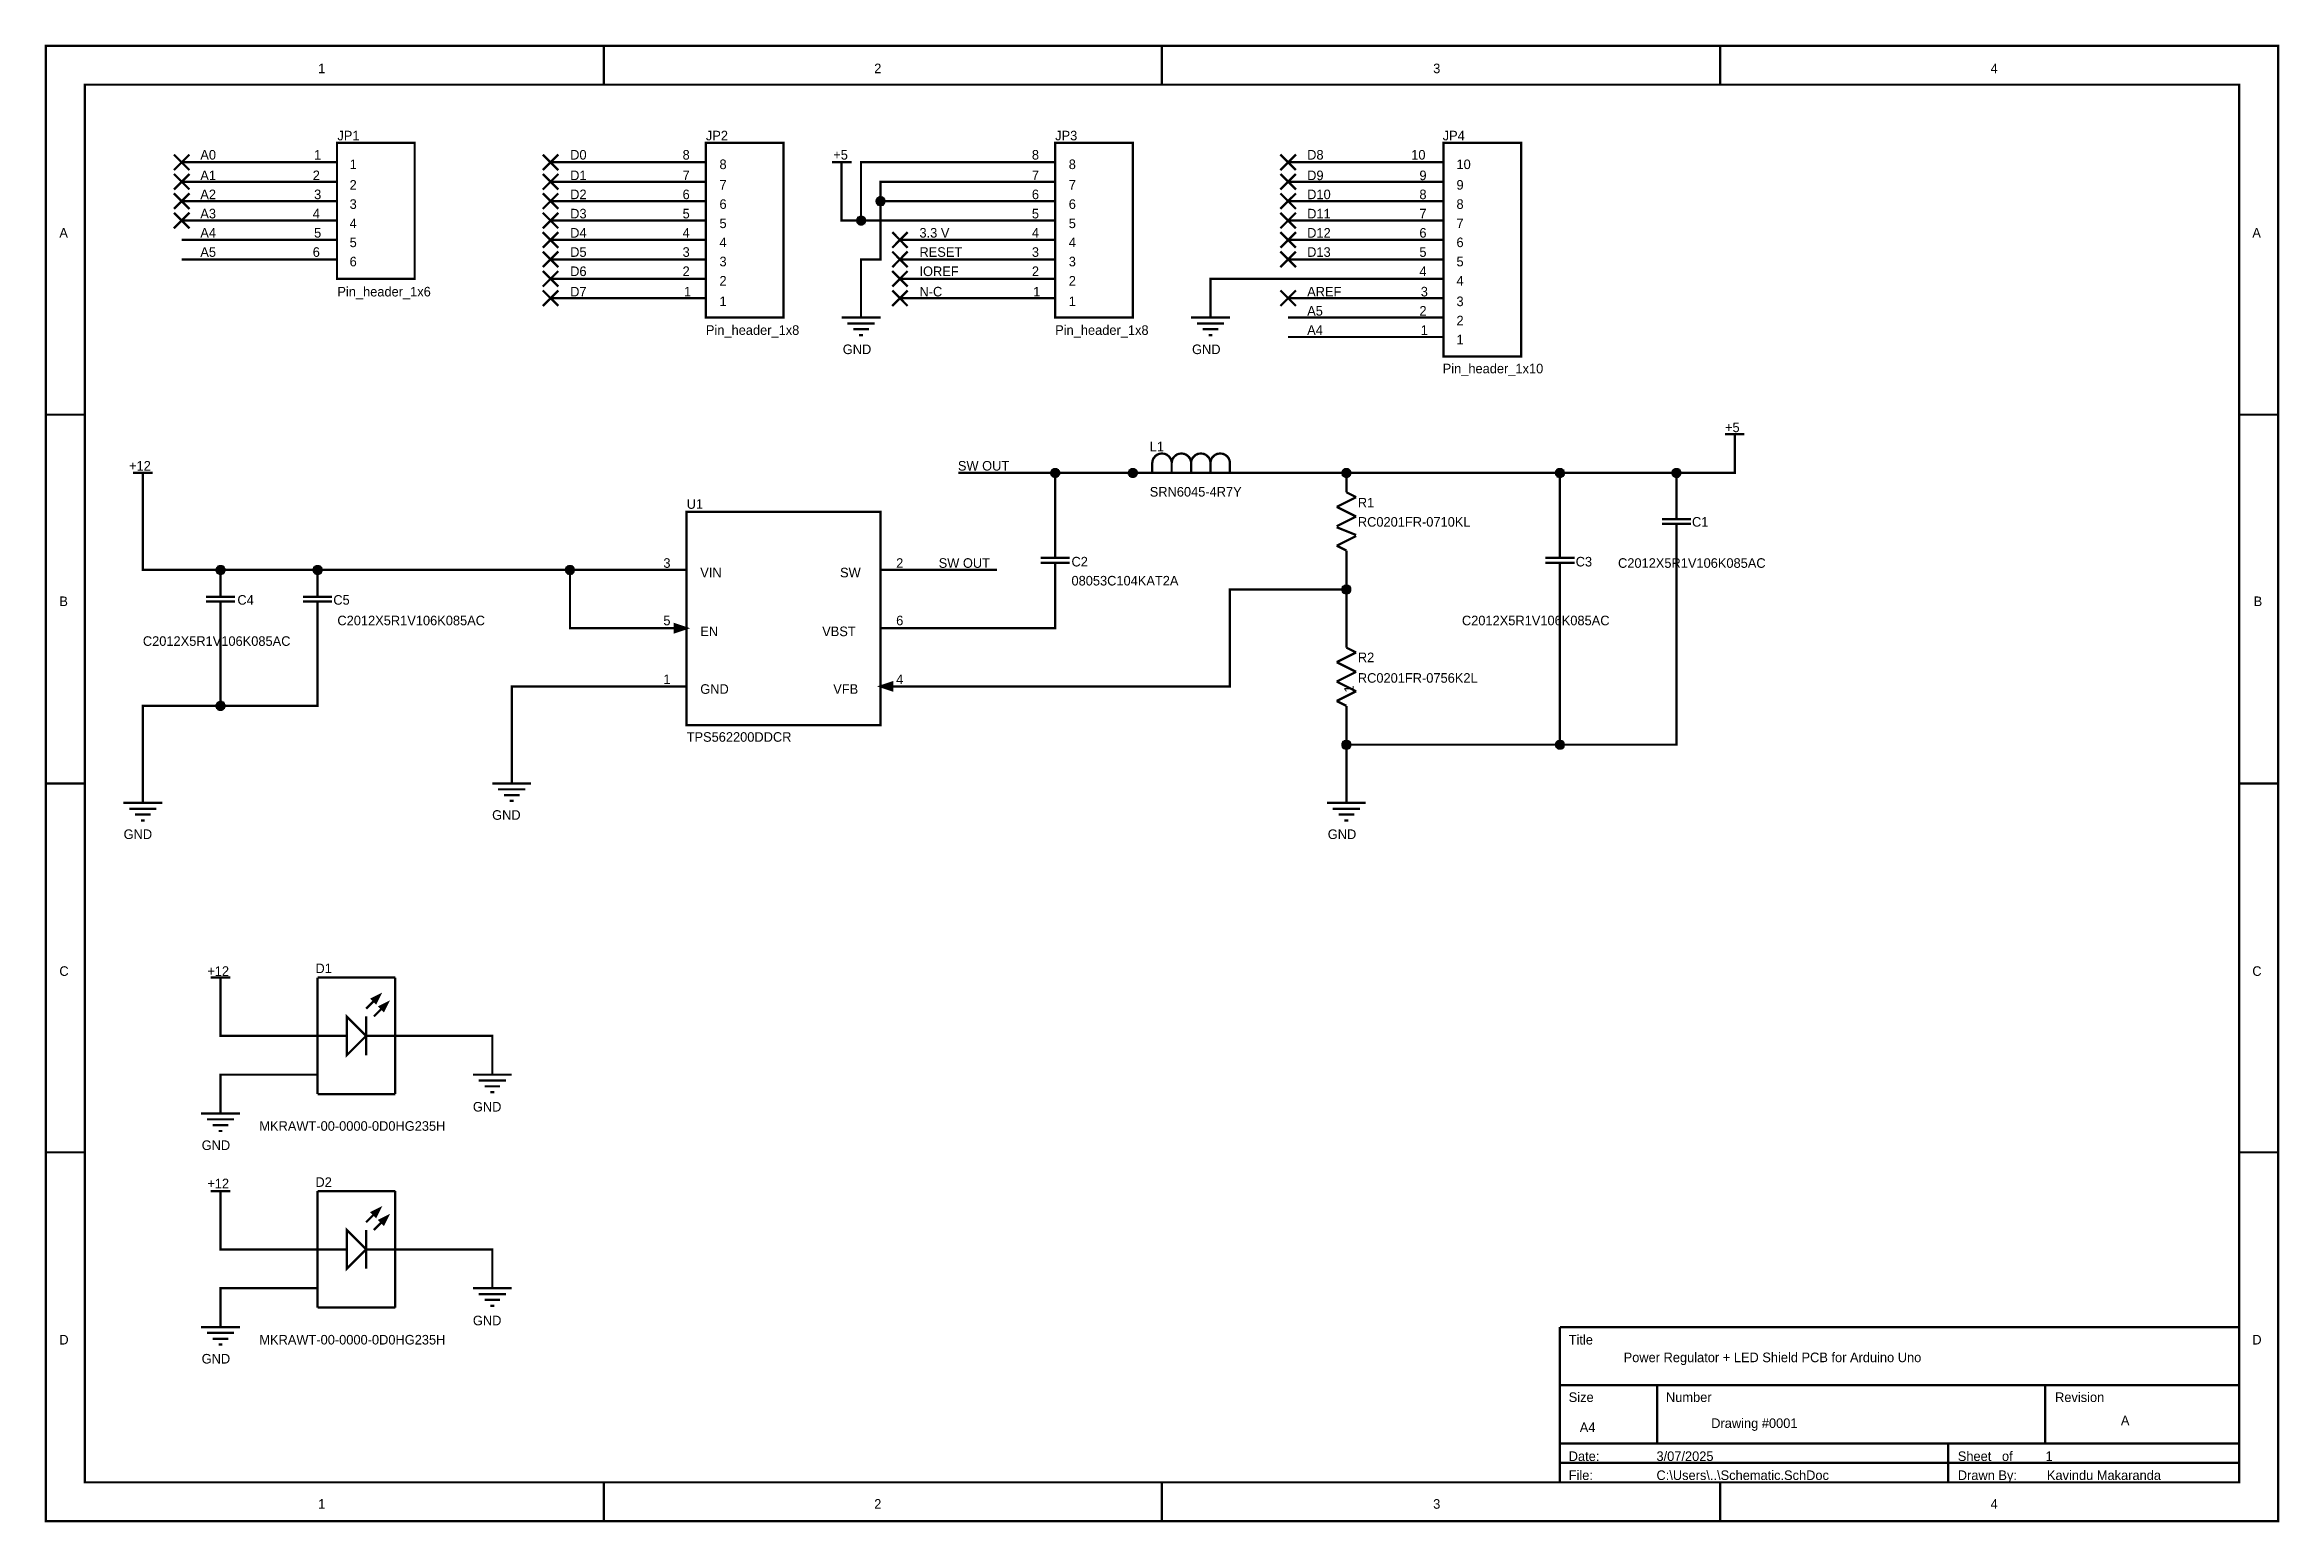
# Model space of a CAD drawing. Header units: inches. Extents: x 0 to 11.5, y 0 to 7.6.
import ezdxf

# ---------------------------------------------------------------- set-up
doc = ezdxf.new("R2010")
doc.units = ezdxf.units.IN
doc.header["$MEASUREMENT"] = 0
doc.layers.add('Sheet', color=255, linetype='Continuous')

msp = doc.modelspace()

# ---------------------------------------------------------------- texts
at = {"layer": 'Sheet'}
for s, p in [('1', (1.404, 7.459)), ('2', (4.268, 7.459)), ('3', (7.147, 7.459)), ('4', (10.018, 7.459)), ('JP1', (1.503, 7.113)), ('JP2', (3.401, 7.113)), ('JP3', (5.2, 7.113)), ('JP4', (7.196, 7.113)), ('A0', (0.797, 7.014)), ('1', (1.383, 7.014)), ('D0', (2.702, 7.014)), ('8', (3.281, 7.014)), ('+5', (4.057, 7.014)), ('8', (5.08, 7.014)), ('D8', (6.498, 7.014)), ('10', (7.034, 7.014)), ('A1', (0.797, 6.908)), ('2', (1.376, 6.908)), ('2', (1.566, 6.859)), ('1', (1.566, 6.965)), ('D1', (2.702, 6.908)), ('7', (3.281, 6.908)), ('8', (3.471, 6.965)), ('7', (3.471, 6.859)), ('7', (5.08, 6.908)), ('8', (5.27, 6.965)), ('7', (5.27, 6.859)), ('D9', (6.498, 6.908)), ('9', (7.076, 6.908)), ('9', (7.267, 6.859)), ('10', (7.267, 6.965)), ('A2', (0.797, 6.81)), ('3', (1.383, 6.81)), ('3', (1.566, 6.76)), ('D2', (2.702, 6.81)), ('6', (3.281, 6.81)), ('6', (3.471, 6.76)), ('6', (5.08, 6.81)), ('6', (5.27, 6.76)), ('D10', (6.498, 6.81)), ('8', (7.076, 6.81)), ('8', (7.267, 6.76)), ('A3', (0.797, 6.711)), ('4', (1.376, 6.711)), ('4', (1.566, 6.661)), ('D3', (2.702, 6.711)), ('5', (3.281, 6.711)), ('5', (3.471, 6.661)), ('5', (5.08, 6.711)), ('5', (5.27, 6.661)), ('D11', (6.498, 6.711)), ('7', (7.076, 6.711)), ('7', (7.267, 6.661)), ('A', (0.071, 6.612)), ('A4', (0.797, 6.612)), ('A5', (0.797, 6.513)), ('6', (1.376, 6.513)), ('5', (1.383, 6.612)), ('5', (1.566, 6.563)), ('D4', (2.702, 6.612)), ('D5', (2.702, 6.513)), ('4', (3.281, 6.612)), ('3', (3.281, 6.513)), ('4', (3.471, 6.563)), ('3.3 V', (4.501, 6.612)), ('RESET', (4.501, 6.513)), ('4', (5.08, 6.612)), ('3', (5.08, 6.513)), ('4', (5.27, 6.563)), ('D12', (6.498, 6.612)), ('D13', (6.498, 6.513)), ('5', (7.076, 6.513)), ('6', (7.076, 6.612)), ('6', (7.267, 6.563)), ('A', (11.366, 6.612)), ('6', (1.566, 6.464)), ('D6', (2.702, 6.414)), ('2', (3.281, 6.414)), ('3', (3.471, 6.464)), ('IOREF', (4.501, 6.414)), ('2', (5.08, 6.414)), ('3', (5.27, 6.464)), ('4', (7.076, 6.414)), ('5', (7.267, 6.464)), ('Pin_header_1x6', (1.503, 6.309)), ('D7', (2.702, 6.309)), ('1', (3.288, 6.309)), ('2', (3.471, 6.365)), ('N-C', (4.501, 6.309)), ('1', (5.087, 6.309)), ('2', (5.27, 6.365)), ('AREF', (6.498, 6.309)), ('3', (7.083, 6.309)), ('4', (7.267, 6.365)), ('1', (3.471, 6.259)), ('1', (5.27, 6.259)), ('A5', (6.498, 6.21)), ('2', (7.076, 6.21)), ('3', (7.267, 6.259)), ('Pin_header_1x8', (3.401, 6.111)), ('Pin_header_1x8', (5.2, 6.111)), ('A4', (6.498, 6.111)), ('1', (7.083, 6.111)), ('2', (7.267, 6.16)), ('1', (7.267, 6.062)), ('GND', (4.106, 6.012)), ('GND', (5.905, 6.012)), ('Pin_header_1x10', (7.196, 5.913)), ('+5', (8.65, 5.61)), ('L1', (5.687, 5.511)), ('+12', (0.43, 5.412)), ('SW OUT', (4.699, 5.412)), ('SRN6045-4R7Y', (5.687, 5.278)), ('U1', (3.302, 5.215)), ('R1', (6.759, 5.222)), ('RC0201FR-0710KL', (6.759, 5.123)), ('C1', (8.48, 5.123)), ('3', (3.182, 4.911)), ('2', (4.381, 4.911)), ('SW OUT', (4.6, 4.911)), ('C2', (5.284, 4.918)), ('C3', (7.881, 4.918)), ('C2012X5R1V106K085AC', (8.099, 4.911)), ('VIN', (3.372, 4.862)), ('SW', (4.092, 4.862)), ('08053C104KAT2A', (5.284, 4.82)), ('B', (0.071, 4.714)), ('C4', (0.988, 4.721)), ('C5', (1.482, 4.721)), ('B', (11.373, 4.714)), ('C2012X5R1V106K085AC', (1.503, 4.615)), ('5', (3.182, 4.615)), ('EN', (3.372, 4.559)), ('VBST', (4, 4.559)), ('6', (4.381, 4.615)), ('C2012X5R1V106K085AC', (7.295, 4.615)), ('C2012X5R1V106K085AC', (0.501, 4.509)), ('R2', (6.759, 4.425)), ('1', (3.182, 4.312)), ('GND', (3.372, 4.262)), ('VFB', (4.057, 4.262)), ('4', (4.381, 4.312)), ('RC0201FR-0756K2L', (6.759, 4.319)), ('TPS562200DDCR', (3.302, 4.015)), ('GND', (2.3, 3.613)), ('GND', (0.402, 3.514)), ('GND', (6.604, 3.514)), ('C', (0.071, 2.809)), ('+12', (0.833, 2.809)), ('D1', (1.39, 2.823)), ('C', (11.366, 2.809)), ('GND', (2.201, 2.11)), ('GND', (0.804, 1.912)), ('MKRAWT-00-0000-0D0HG235H', (1.101, 2.011)), ('+12', (0.833, 1.715)), ('D2', (1.39, 1.722)), ('GND', (2.201, 1.009)), ('D', (0.071, 0.91)), ('MKRAWT-00-0000-0D0HG235H', (1.101, 0.91)), ('Title', (7.845, 0.91)), ('D', (11.366, 0.91)), ('GND', (0.804, 0.812)), ('Power Regulator + LED Shield PCB for Arduino Uno', (8.128, 0.819)), ('Size', (7.845, 0.614)), ('Number', (8.346, 0.614)), ('Revision', (10.35, 0.614)), ('A4', (7.902, 0.459)), ('Drawing #0001', (8.579, 0.48)), ('A', (10.689, 0.494)), ('Date:', (7.845, 0.31)), ('3/07/2025', (8.297, 0.31)), ('Sheet   of', (9.849, 0.31)), ('1', (10.301, 0.31)), ('File:', (7.845, 0.212)), ('C:\\Users\\..\\Schematic.SchDoc', (8.297, 0.212)), ('Drawn By:', (9.849, 0.212)), ('Kavindu Makaranda', (10.308, 0.212)), ('1', (1.404, 0.064)), ('2', (4.268, 0.064)), ('3', (7.147, 0.064)), ('4', (10.018, 0.064))]:
    msp.add_text(s, height=0.0494, dxfattribs=at).set_placement(p)
msp.add_text('1', height=0.0494, rotation=90, dxfattribs=at).set_placement((6.738, 4.269))

# ---------------------------------------------------------------- linework, layer by layer
at = {"layer": 'Sheet'}
for points in [[(0.001, 7.6, 0.0118, 0.0118, 0), (11.499, 7.6, 0.0118, 0.0118, 0), (11.499, 0, 0.0118, 0.0118, 0), (0.001, 0, 0.0118, 0.0118, 0), (0.001, 7.6, 0.0118, 0.0118, 0)], [(0.001, 7.6, 0.0039, 0.0039, 0), (0.001, 0, 0.0039, 0.0039, 0), (11.499, 0, 0.0039, 0.0039, 0), (11.499, 7.6, 0.0039, 0.0039, 0), (0.001, 7.6, 0.0039, 0.0039, 0), (0.001, 7.6, 0.0039, 0.0039, 0)], [(0.202, 7.4, 0.0118, 0.0118, 0), (11.299, 7.4, 0.0118, 0.0118, 0), (11.299, 0.2, 0.0118, 0.0118, 0), (0.202, 0.2, 0.0118, 0.0118, 0), (0.202, 7.4, 0.0118, 0.0118, 0)], [(0.202, 7.4, 0.0039, 0.0039, 0), (0.202, 0.2, 0.0039, 0.0039, 0), (11.299, 0.2, 0.0039, 0.0039, 0), (11.299, 7.4, 0.0039, 0.0039, 0), (0.202, 7.4, 0.0039, 0.0039, 0), (0.202, 7.4, 0.0039, 0.0039, 0)], [(1.501, 7.1, 0.0118, 0.0118, 0), (1.901, 7.1, 0.0118, 0.0118, 0), (1.901, 6.4, 0.0118, 0.0118, 0), (1.501, 6.4, 0.0118, 0.0118, 0), (1.501, 7.1, 0.0118, 0.0118, 0)], [(1.501, 7.1, 0.0039, 0.0039, 0), (1.501, 6.4, 0.0039, 0.0039, 0), (1.901, 6.4, 0.0039, 0.0039, 0), (1.901, 7.1, 0.0039, 0.0039, 0), (1.501, 7.1, 0.0039, 0.0039, 0), (1.501, 7.1, 0.0039, 0.0039, 0)], [(3.401, 7.1, 0.0118, 0.0118, 0), (3.801, 7.1, 0.0118, 0.0118, 0), (3.801, 6.2, 0.0118, 0.0118, 0), (3.401, 6.2, 0.0118, 0.0118, 0), (3.401, 7.1, 0.0118, 0.0118, 0)], [(3.401, 7.1, 0.0039, 0.0039, 0), (3.401, 6.2, 0.0039, 0.0039, 0), (3.801, 6.2, 0.0039, 0.0039, 0), (3.801, 7.1, 0.0039, 0.0039, 0), (3.401, 7.1, 0.0039, 0.0039, 0), (3.401, 7.1, 0.0039, 0.0039, 0)], [(5.2, 7.1, 0.0118, 0.0118, 0), (5.6, 7.1, 0.0118, 0.0118, 0), (5.6, 6.2, 0.0118, 0.0118, 0), (5.2, 6.2, 0.0118, 0.0118, 0), (5.2, 7.1, 0.0118, 0.0118, 0)], [(5.2, 7.1, 0.0039, 0.0039, 0), (5.2, 6.2, 0.0039, 0.0039, 0), (5.6, 6.2, 0.0039, 0.0039, 0), (5.6, 7.1, 0.0039, 0.0039, 0), (5.2, 7.1, 0.0039, 0.0039, 0), (5.2, 7.1, 0.0039, 0.0039, 0)], [(7.2, 7.1, 0.0118, 0.0118, 0), (7.6, 7.1, 0.0118, 0.0118, 0), (7.6, 6, 0.0118, 0.0118, 0), (7.2, 6, 0.0118, 0.0118, 0), (7.2, 7.1, 0.0118, 0.0118, 0)], [(7.2, 7.1, 0.0039, 0.0039, 0), (7.2, 6, 0.0039, 0.0039, 0), (7.6, 6, 0.0039, 0.0039, 0), (7.6, 7.1, 0.0039, 0.0039, 0), (7.2, 7.1, 0.0039, 0.0039, 0), (7.2, 7.1, 0.0039, 0.0039, 0)], [(4.29, 6.8, 0.02, 0.02, 1), (4.31, 6.8, 0.02, 0.02, 1)], [(4.19, 6.7, 0.02, 0.02, 1), (4.21, 6.7, 0.02, 0.02, 1)], [(5.19, 5.4, 0.02, 0.02, 1), (5.21, 5.4, 0.02, 0.02, 1)], [(5.59, 5.4, 0.02, 0.02, 1), (5.61, 5.4, 0.02, 0.02, 1)], [(6.69, 5.4, 0.02, 0.02, 1), (6.71, 5.4, 0.02, 0.02, 1)], [(7.79, 5.4, 0.02, 0.02, 1), (7.81, 5.4, 0.02, 0.02, 1)], [(8.39, 5.4, 0.02, 0.02, 1), (8.41, 5.4, 0.02, 0.02, 1)], [(3.301, 5.2, 0.0118, 0.0118, 0), (4.301, 5.2, 0.0118, 0.0118, 0), (4.301, 4.1, 0.0118, 0.0118, 0), (3.301, 4.1, 0.0118, 0.0118, 0), (3.301, 5.2, 0.0118, 0.0118, 0)], [(0.89, 4.9, 0.02, 0.02, 1), (0.91, 4.9, 0.02, 0.02, 1)], [(1.39, 4.9, 0.02, 0.02, 1), (1.41, 4.9, 0.02, 0.02, 1)], [(2.69, 4.9, 0.02, 0.02, 1), (2.71, 4.9, 0.02, 0.02, 1)], [(6.69, 4.8, 0.02, 0.02, 1), (6.71, 4.8, 0.02, 0.02, 1)], [(3.241, 4.62, 0.0118, 0.0118, 0), (3.301, 4.6, 0.0118, 0.0118, 0), (3.241, 4.58, 0.0118, 0.0118, 0), (3.241, 4.62, 0.0118, 0.0118, 0)], [(3.241, 4.62, 0.0039, 0.0039, 0), (3.301, 4.6, 0.0039, 0.0039, 0), (3.241, 4.58, 0.0039, 0.0039, 0), (3.241, 4.62, 0.0039, 0.0039, 0)], [(4.361, 4.32, 0.0118, 0.0118, 0), (4.301, 4.3, 0.0118, 0.0118, 0), (4.361, 4.28, 0.0118, 0.0118, 0), (4.361, 4.32, 0.0118, 0.0118, 0)], [(4.361, 4.32, 0.0039, 0.0039, 0), (4.301, 4.3, 0.0039, 0.0039, 0), (4.361, 4.28, 0.0039, 0.0039, 0), (4.361, 4.32, 0.0039, 0.0039, 0)], [(0.89, 4.2, 0.02, 0.02, 1), (0.91, 4.2, 0.02, 0.02, 1)], [(6.69, 4, 0.02, 0.02, 1), (6.71, 4, 0.02, 0.02, 1)], [(7.79, 4, 0.02, 0.02, 1), (7.81, 4, 0.02, 0.02, 1)], [(1.721, 2.71, 0.0118, 0.0118, 0), (1.681, 2.69, 0.0118, 0.0118, 0), (1.701, 2.67, 0.0118, 0.0118, 0), (1.721, 2.71, 0.0118, 0.0118, 0)], [(1.721, 2.71, 0.0039, 0.0039, 0), (1.681, 2.69, 0.0039, 0.0039, 0), (1.701, 2.67, 0.0039, 0.0039, 0), (1.721, 2.71, 0.0039, 0.0039, 0)], [(1.761, 2.67, 0.0118, 0.0118, 0), (1.721, 2.65, 0.0118, 0.0118, 0), (1.741, 2.63, 0.0118, 0.0118, 0), (1.761, 2.67, 0.0118, 0.0118, 0)], [(1.761, 2.67, 0.0039, 0.0039, 0), (1.721, 2.65, 0.0039, 0.0039, 0), (1.741, 2.63, 0.0039, 0.0039, 0), (1.761, 2.67, 0.0039, 0.0039, 0)], [(1.551, 2.4, 0.0118, 0.0118, 0), (1.651, 2.5, 0.0118, 0.0118, 0), (1.551, 2.6, 0.0118, 0.0118, 0), (1.551, 2.4, 0.0118, 0.0118, 0)], [(1.551, 2.4, 0.0039, 0.0039, 0), (1.651, 2.5, 0.0039, 0.0039, 0), (1.551, 2.6, 0.0039, 0.0039, 0), (1.551, 2.4, 0.0039, 0.0039, 0)], [(1.721, 1.61, 0.0118, 0.0118, 0), (1.681, 1.59, 0.0118, 0.0118, 0), (1.701, 1.57, 0.0118, 0.0118, 0), (1.721, 1.61, 0.0118, 0.0118, 0)], [(1.721, 1.61, 0.0039, 0.0039, 0), (1.681, 1.59, 0.0039, 0.0039, 0), (1.701, 1.57, 0.0039, 0.0039, 0), (1.721, 1.61, 0.0039, 0.0039, 0)], [(1.551, 1.3, 0.0118, 0.0118, 0), (1.651, 1.4, 0.0118, 0.0118, 0), (1.551, 1.5, 0.0118, 0.0118, 0), (1.551, 1.3, 0.0118, 0.0118, 0)], [(1.551, 1.3, 0.0039, 0.0039, 0), (1.651, 1.4, 0.0039, 0.0039, 0), (1.551, 1.5, 0.0039, 0.0039, 0), (1.551, 1.3, 0.0039, 0.0039, 0)], [(1.761, 1.57, 0.0118, 0.0118, 0), (1.721, 1.55, 0.0118, 0.0118, 0), (1.741, 1.53, 0.0118, 0.0118, 0), (1.761, 1.57, 0.0118, 0.0118, 0)], [(1.761, 1.57, 0.0039, 0.0039, 0), (1.721, 1.55, 0.0039, 0.0039, 0), (1.741, 1.53, 0.0039, 0.0039, 0), (1.761, 1.57, 0.0039, 0.0039, 0)]]:
    msp.add_lwpolyline(points, format="xyseb", close=True, dxfattribs=at)
for points in [[(0.001, 7.6, 0.0118, 0.0118, 0), (0.202, 7.6, 0.0118, 0.0118, 0)], [(2.876, 7.6, 0.0118, 0.0118, 0), (2.876, 7.4, 0.0118, 0.0118, 0)], [(5.75, 7.6, 0.0118, 0.0118, 0), (5.75, 7.4, 0.0118, 0.0118, 0)], [(8.625, 7.6, 0.0118, 0.0118, 0), (8.625, 7.4, 0.0118, 0.0118, 0)], [(11.499, 7.6, 0.0118, 0.0118, 0), (11.299, 7.6, 0.0118, 0.0118, 0)], [(11.499, 7.6, 0.0118, 0.0118, 0), (11.499, 7.4, 0.0118, 0.0118, 0)], [(0.661, 6.96, 0.0118, 0.0118, 0), (0.741, 7.04, 0.0118, 0.0118, 0)], [(0.661, 7.04, 0.0118, 0.0118, 0), (0.741, 6.96, 0.0118, 0.0118, 0)], [(2.561, 6.96, 0.0118, 0.0118, 0), (2.641, 7.04, 0.0118, 0.0118, 0)], [(2.561, 7.04, 0.0118, 0.0118, 0), (2.641, 6.96, 0.0118, 0.0118, 0)], [(6.36, 6.96, 0.0118, 0.0118, 0), (6.44, 7.04, 0.0118, 0.0118, 0)], [(6.36, 7.04, 0.0118, 0.0118, 0), (6.44, 6.96, 0.0118, 0.0118, 0)], [(0.661, 6.86, 0.0118, 0.0118, 0), (0.741, 6.94, 0.0118, 0.0118, 0)], [(0.661, 6.94, 0.0118, 0.0118, 0), (0.741, 6.86, 0.0118, 0.0118, 0)], [(0.701, 7, 0.0118, 0.0118, 0), (1.201, 7, 0.0118, 0.0118, 0)], [(1.501, 7, 0.0118, 0.0118, 0), (1.201, 7, 0.0118, 0.0118, 0)], [(2.561, 6.86, 0.0118, 0.0118, 0), (2.641, 6.94, 0.0118, 0.0118, 0)], [(2.561, 6.94, 0.0118, 0.0118, 0), (2.641, 6.86, 0.0118, 0.0118, 0)], [(2.601, 7, 0.0118, 0.0118, 0), (3.101, 7, 0.0118, 0.0118, 0)], [(3.401, 7, 0.0118, 0.0118, 0), (3.101, 7, 0.0118, 0.0118, 0)], [(4.051, 7, 0.0118, 0.0118, 0), (4.151, 7, 0.0118, 0.0118, 0)], [(4.1, 6.9, 0.0118, 0.0118, 0), (4.1, 7, 0.0118, 0.0118, 0)], [(4.9, 7, 0.0118, 0.0118, 0), (4.2, 7, 0.0118, 0.0118, 0), (4.2, 6.7, 0.0118, 0.0118, 0)], [(5.2, 7, 0.0118, 0.0118, 0), (4.9, 7, 0.0118, 0.0118, 0)], [(6.36, 6.86, 0.0118, 0.0118, 0), (6.44, 6.94, 0.0118, 0.0118, 0)], [(6.36, 6.94, 0.0118, 0.0118, 0), (6.44, 6.86, 0.0118, 0.0118, 0)], [(6.4, 7, 0.0118, 0.0118, 0), (6.9, 7, 0.0118, 0.0118, 0)], [(7.2, 7, 0.0118, 0.0118, 0), (6.9, 7, 0.0118, 0.0118, 0)], [(0.661, 6.76, 0.0118, 0.0118, 0), (0.741, 6.84, 0.0118, 0.0118, 0)], [(0.661, 6.84, 0.0118, 0.0118, 0), (0.741, 6.76, 0.0118, 0.0118, 0)], [(0.701, 6.9, 0.0118, 0.0118, 0), (1.201, 6.9, 0.0118, 0.0118, 0)], [(0.701, 6.8, 0.0118, 0.0118, 0), (1.201, 6.8, 0.0118, 0.0118, 0)], [(1.501, 6.9, 0.0118, 0.0118, 0), (1.201, 6.9, 0.0118, 0.0118, 0)], [(1.501, 6.8, 0.0118, 0.0118, 0), (1.201, 6.8, 0.0118, 0.0118, 0)], [(2.561, 6.76, 0.0118, 0.0118, 0), (2.641, 6.84, 0.0118, 0.0118, 0)], [(2.561, 6.84, 0.0118, 0.0118, 0), (2.641, 6.76, 0.0118, 0.0118, 0)], [(2.601, 6.9, 0.0118, 0.0118, 0), (3.101, 6.9, 0.0118, 0.0118, 0)], [(2.601, 6.8, 0.0118, 0.0118, 0), (3.101, 6.8, 0.0118, 0.0118, 0)], [(3.401, 6.9, 0.0118, 0.0118, 0), (3.101, 6.9, 0.0118, 0.0118, 0)], [(3.401, 6.8, 0.0118, 0.0118, 0), (3.101, 6.8, 0.0118, 0.0118, 0)], [(4.1, 6.9, 0.0118, 0.0118, 0), (4.1, 6.7, 0.0118, 0.0118, 0), (4.2, 6.7, 0.0118, 0.0118, 0), (4.9, 6.7, 0.0118, 0.0118, 0)], [(4.9, 6.9, 0.0118, 0.0118, 0), (4.301, 6.9, 0.0118, 0.0118, 0), (4.301, 6.8, 0.0118, 0.0118, 0), (4.301, 6.5, 0.0118, 0.0118, 0), (4.2, 6.5, 0.0118, 0.0118, 0), (4.2, 6.3, 0.0118, 0.0118, 0)], [(4.28, 6.8, 0.0118, 0.0118, 0), (4.28, 6.801, 0.0118, 0.0118, 0), (4.28, 6.802, 0.0118, 0.0118, 0), (4.281, 6.803, 0.0118, 0.0118, 0), (4.281, 6.804, 0.0118, 0.0118, 0), (4.281, 6.805, 0.0118, 0.0118, 0), (4.281, 6.806, 0.0118, 0.0118, 0), (4.282, 6.807, 0.0118, 0.0118, 0), (4.282, 6.808, 0.0118, 0.0118, 0), (4.283, 6.809, 0.0118, 0.0118, 0), (4.283, 6.81, 0.0118, 0.0118, 0), (4.283, 6.81, 0.0118, 0.0118, 0), (4.284, 6.811, 0.0118, 0.0118, 0), (4.284, 6.812, 0.0118, 0.0118, 0), (4.285, 6.813, 0.0118, 0.0118, 0), (4.286, 6.813, 0.0118, 0.0118, 0), (4.286, 6.814, 0.0118, 0.0118, 0), (4.287, 6.815, 0.0118, 0.0118, 0), (4.288, 6.815, 0.0118, 0.0118, 0), (4.289, 6.816, 0.0118, 0.0118, 0), (4.289, 6.816, 0.0118, 0.0118, 0), (4.29, 6.817, 0.0118, 0.0118, 0), (4.291, 6.818, 0.0118, 0.0118, 0), (4.292, 6.818, 0.0118, 0.0118, 0), (4.293, 6.818, 0.0118, 0.0118, 0), (4.294, 6.818, 0.0118, 0.0118, 0), (4.294, 6.819, 0.0118, 0.0118, 0), (4.296, 6.819, 0.0118, 0.0118, 0), (4.297, 6.819, 0.0118, 0.0118, 0), (4.298, 6.819, 0.0118, 0.0118, 0), (4.298, 6.82, 0.0118, 0.0118, 0), (4.3, 6.82, 0.0118, 0.0118, 0), (4.301, 6.82, 0.0118, 0.0118, 0)], [(4.28, 6.8, 0.0118, 0.0118, 0), (4.28, 6.801, 0.0118, 0.0118, 0), (4.28, 6.802, 0.0118, 0.0118, 0), (4.281, 6.803, 0.0118, 0.0118, 0), (4.281, 6.804, 0.0118, 0.0118, 0), (4.281, 6.805, 0.0118, 0.0118, 0), (4.281, 6.806, 0.0118, 0.0118, 0), (4.282, 6.807, 0.0118, 0.0118, 0), (4.282, 6.808, 0.0118, 0.0118, 0), (4.283, 6.809, 0.0118, 0.0118, 0), (4.283, 6.81, 0.0118, 0.0118, 0), (4.283, 6.81, 0.0118, 0.0118, 0), (4.284, 6.811, 0.0118, 0.0118, 0), (4.284, 6.812, 0.0118, 0.0118, 0), (4.285, 6.813, 0.0118, 0.0118, 0), (4.286, 6.813, 0.0118, 0.0118, 0), (4.286, 6.814, 0.0118, 0.0118, 0), (4.287, 6.815, 0.0118, 0.0118, 0), (4.288, 6.815, 0.0118, 0.0118, 0), (4.289, 6.816, 0.0118, 0.0118, 0), (4.289, 6.816, 0.0118, 0.0118, 0), (4.29, 6.817, 0.0118, 0.0118, 0), (4.291, 6.818, 0.0118, 0.0118, 0), (4.292, 6.818, 0.0118, 0.0118, 0), (4.293, 6.818, 0.0118, 0.0118, 0), (4.294, 6.818, 0.0118, 0.0118, 0), (4.294, 6.819, 0.0118, 0.0118, 0), (4.296, 6.819, 0.0118, 0.0118, 0), (4.297, 6.819, 0.0118, 0.0118, 0), (4.298, 6.819, 0.0118, 0.0118, 0), (4.298, 6.82, 0.0118, 0.0118, 0), (4.3, 6.82, 0.0118, 0.0118, 0), (4.301, 6.82, 0.0118, 0.0118, 0)], [(4.28, 6.8, 0.0118, 0.0118, 0), (4.28, 6.801, 0.0118, 0.0118, 0), (4.28, 6.802, 0.0118, 0.0118, 0), (4.281, 6.803, 0.0118, 0.0118, 0), (4.281, 6.804, 0.0118, 0.0118, 0), (4.281, 6.805, 0.0118, 0.0118, 0), (4.281, 6.806, 0.0118, 0.0118, 0), (4.282, 6.807, 0.0118, 0.0118, 0), (4.282, 6.808, 0.0118, 0.0118, 0), (4.283, 6.809, 0.0118, 0.0118, 0), (4.283, 6.81, 0.0118, 0.0118, 0), (4.283, 6.81, 0.0118, 0.0118, 0), (4.284, 6.811, 0.0118, 0.0118, 0), (4.284, 6.812, 0.0118, 0.0118, 0), (4.285, 6.813, 0.0118, 0.0118, 0), (4.286, 6.813, 0.0118, 0.0118, 0), (4.286, 6.814, 0.0118, 0.0118, 0), (4.287, 6.815, 0.0118, 0.0118, 0), (4.288, 6.815, 0.0118, 0.0118, 0), (4.289, 6.816, 0.0118, 0.0118, 0), (4.289, 6.816, 0.0118, 0.0118, 0), (4.29, 6.817, 0.0118, 0.0118, 0), (4.291, 6.818, 0.0118, 0.0118, 0), (4.292, 6.818, 0.0118, 0.0118, 0), (4.293, 6.818, 0.0118, 0.0118, 0), (4.294, 6.818, 0.0118, 0.0118, 0), (4.294, 6.819, 0.0118, 0.0118, 0), (4.296, 6.819, 0.0118, 0.0118, 0), (4.297, 6.819, 0.0118, 0.0118, 0), (4.298, 6.819, 0.0118, 0.0118, 0), (4.298, 6.82, 0.0118, 0.0118, 0), (4.3, 6.82, 0.0118, 0.0118, 0), (4.301, 6.82, 0.0118, 0.0118, 0)], [(4.28, 6.8, 0.0118, 0.0118, 0), (4.28, 6.801, 0.0118, 0.0118, 0), (4.28, 6.802, 0.0118, 0.0118, 0), (4.281, 6.803, 0.0118, 0.0118, 0), (4.281, 6.804, 0.0118, 0.0118, 0), (4.281, 6.805, 0.0118, 0.0118, 0), (4.281, 6.806, 0.0118, 0.0118, 0), (4.282, 6.807, 0.0118, 0.0118, 0), (4.282, 6.808, 0.0118, 0.0118, 0), (4.283, 6.809, 0.0118, 0.0118, 0), (4.283, 6.81, 0.0118, 0.0118, 0), (4.283, 6.81, 0.0118, 0.0118, 0), (4.284, 6.811, 0.0118, 0.0118, 0), (4.284, 6.812, 0.0118, 0.0118, 0), (4.285, 6.813, 0.0118, 0.0118, 0), (4.286, 6.813, 0.0118, 0.0118, 0), (4.286, 6.814, 0.0118, 0.0118, 0), (4.287, 6.815, 0.0118, 0.0118, 0), (4.288, 6.815, 0.0118, 0.0118, 0), (4.289, 6.816, 0.0118, 0.0118, 0), (4.289, 6.816, 0.0118, 0.0118, 0), (4.29, 6.817, 0.0118, 0.0118, 0), (4.291, 6.818, 0.0118, 0.0118, 0), (4.292, 6.818, 0.0118, 0.0118, 0), (4.293, 6.818, 0.0118, 0.0118, 0), (4.294, 6.818, 0.0118, 0.0118, 0), (4.294, 6.819, 0.0118, 0.0118, 0), (4.296, 6.819, 0.0118, 0.0118, 0), (4.297, 6.819, 0.0118, 0.0118, 0), (4.298, 6.819, 0.0118, 0.0118, 0), (4.298, 6.82, 0.0118, 0.0118, 0), (4.3, 6.82, 0.0118, 0.0118, 0), (4.301, 6.82, 0.0118, 0.0118, 0)], [(4.301, 6.78, 0.0118, 0.0118, 0), (4.3, 6.78, 0.0118, 0.0118, 0), (4.298, 6.78, 0.0118, 0.0118, 0), (4.298, 6.78, 0.0118, 0.0118, 0), (4.297, 6.78, 0.0118, 0.0118, 0), (4.296, 6.78, 0.0118, 0.0118, 0), (4.294, 6.781, 0.0118, 0.0118, 0), (4.294, 6.781, 0.0118, 0.0118, 0), (4.293, 6.781, 0.0118, 0.0118, 0), (4.292, 6.782, 0.0118, 0.0118, 0), (4.291, 6.782, 0.0118, 0.0118, 0), (4.29, 6.783, 0.0118, 0.0118, 0), (4.289, 6.783, 0.0118, 0.0118, 0), (4.289, 6.784, 0.0118, 0.0118, 0), (4.288, 6.785, 0.0118, 0.0118, 0), (4.287, 6.785, 0.0118, 0.0118, 0), (4.286, 6.786, 0.0118, 0.0118, 0), (4.286, 6.786, 0.0118, 0.0118, 0), (4.285, 6.787, 0.0118, 0.0118, 0), (4.284, 6.788, 0.0118, 0.0118, 0), (4.284, 6.788, 0.0118, 0.0118, 0), (4.283, 6.789, 0.0118, 0.0118, 0), (4.283, 6.79, 0.0118, 0.0118, 0), (4.283, 6.791, 0.0118, 0.0118, 0), (4.282, 6.792, 0.0118, 0.0118, 0), (4.282, 6.793, 0.0118, 0.0118, 0), (4.281, 6.794, 0.0118, 0.0118, 0), (4.281, 6.795, 0.0118, 0.0118, 0), (4.281, 6.796, 0.0118, 0.0118, 0), (4.281, 6.797, 0.0118, 0.0118, 0), (4.28, 6.798, 0.0118, 0.0118, 0), (4.28, 6.799, 0.0118, 0.0118, 0), (4.28, 6.8, 0.0118, 0.0118, 0)], [(4.28, 6.8, 0.0118, 0.0118, 0), (4.28, 6.8, 0.0118, 0.0118, 0)], [(4.301, 6.78, 0.0118, 0.0118, 0), (4.3, 6.78, 0.0118, 0.0118, 0), (4.298, 6.78, 0.0118, 0.0118, 0), (4.298, 6.78, 0.0118, 0.0118, 0), (4.297, 6.78, 0.0118, 0.0118, 0), (4.296, 6.78, 0.0118, 0.0118, 0), (4.294, 6.781, 0.0118, 0.0118, 0), (4.294, 6.781, 0.0118, 0.0118, 0), (4.293, 6.781, 0.0118, 0.0118, 0), (4.292, 6.782, 0.0118, 0.0118, 0), (4.291, 6.782, 0.0118, 0.0118, 0), (4.29, 6.783, 0.0118, 0.0118, 0), (4.289, 6.783, 0.0118, 0.0118, 0), (4.289, 6.784, 0.0118, 0.0118, 0), (4.288, 6.785, 0.0118, 0.0118, 0), (4.287, 6.785, 0.0118, 0.0118, 0), (4.286, 6.786, 0.0118, 0.0118, 0), (4.286, 6.786, 0.0118, 0.0118, 0), (4.285, 6.787, 0.0118, 0.0118, 0), (4.284, 6.788, 0.0118, 0.0118, 0), (4.284, 6.788, 0.0118, 0.0118, 0), (4.283, 6.789, 0.0118, 0.0118, 0), (4.283, 6.79, 0.0118, 0.0118, 0), (4.283, 6.791, 0.0118, 0.0118, 0), (4.282, 6.792, 0.0118, 0.0118, 0), (4.282, 6.793, 0.0118, 0.0118, 0), (4.281, 6.794, 0.0118, 0.0118, 0), (4.281, 6.795, 0.0118, 0.0118, 0), (4.281, 6.796, 0.0118, 0.0118, 0), (4.281, 6.797, 0.0118, 0.0118, 0), (4.28, 6.798, 0.0118, 0.0118, 0), (4.28, 6.799, 0.0118, 0.0118, 0), (4.28, 6.8, 0.0118, 0.0118, 0)], [(4.28, 6.8, 0.0118, 0.0118, 0), (4.28, 6.8, 0.0118, 0.0118, 0)], [(4.301, 6.78, 0.0118, 0.0118, 0), (4.3, 6.78, 0.0118, 0.0118, 0), (4.298, 6.78, 0.0118, 0.0118, 0), (4.298, 6.78, 0.0118, 0.0118, 0), (4.297, 6.78, 0.0118, 0.0118, 0), (4.296, 6.78, 0.0118, 0.0118, 0), (4.294, 6.781, 0.0118, 0.0118, 0), (4.294, 6.781, 0.0118, 0.0118, 0), (4.293, 6.781, 0.0118, 0.0118, 0), (4.292, 6.782, 0.0118, 0.0118, 0), (4.291, 6.782, 0.0118, 0.0118, 0), (4.29, 6.783, 0.0118, 0.0118, 0), (4.289, 6.783, 0.0118, 0.0118, 0), (4.289, 6.784, 0.0118, 0.0118, 0), (4.288, 6.785, 0.0118, 0.0118, 0), (4.287, 6.785, 0.0118, 0.0118, 0), (4.286, 6.786, 0.0118, 0.0118, 0), (4.286, 6.786, 0.0118, 0.0118, 0), (4.285, 6.787, 0.0118, 0.0118, 0), (4.284, 6.788, 0.0118, 0.0118, 0), (4.284, 6.788, 0.0118, 0.0118, 0), (4.283, 6.789, 0.0118, 0.0118, 0), (4.283, 6.79, 0.0118, 0.0118, 0), (4.283, 6.791, 0.0118, 0.0118, 0), (4.282, 6.792, 0.0118, 0.0118, 0), (4.282, 6.793, 0.0118, 0.0118, 0), (4.281, 6.794, 0.0118, 0.0118, 0), (4.281, 6.795, 0.0118, 0.0118, 0), (4.281, 6.796, 0.0118, 0.0118, 0), (4.281, 6.797, 0.0118, 0.0118, 0), (4.28, 6.798, 0.0118, 0.0118, 0), (4.28, 6.799, 0.0118, 0.0118, 0), (4.28, 6.8, 0.0118, 0.0118, 0)], [(4.28, 6.8, 0.0118, 0.0118, 0), (4.28, 6.8, 0.0118, 0.0118, 0)], [(4.301, 6.78, 0.0118, 0.0118, 0), (4.3, 6.78, 0.0118, 0.0118, 0), (4.298, 6.78, 0.0118, 0.0118, 0), (4.298, 6.78, 0.0118, 0.0118, 0), (4.297, 6.78, 0.0118, 0.0118, 0), (4.296, 6.78, 0.0118, 0.0118, 0), (4.294, 6.781, 0.0118, 0.0118, 0), (4.294, 6.781, 0.0118, 0.0118, 0), (4.293, 6.781, 0.0118, 0.0118, 0), (4.292, 6.782, 0.0118, 0.0118, 0), (4.291, 6.782, 0.0118, 0.0118, 0), (4.29, 6.783, 0.0118, 0.0118, 0), (4.289, 6.783, 0.0118, 0.0118, 0), (4.289, 6.784, 0.0118, 0.0118, 0), (4.288, 6.785, 0.0118, 0.0118, 0), (4.287, 6.785, 0.0118, 0.0118, 0), (4.286, 6.786, 0.0118, 0.0118, 0), (4.286, 6.786, 0.0118, 0.0118, 0), (4.285, 6.787, 0.0118, 0.0118, 0), (4.284, 6.788, 0.0118, 0.0118, 0), (4.284, 6.788, 0.0118, 0.0118, 0), (4.283, 6.789, 0.0118, 0.0118, 0), (4.283, 6.79, 0.0118, 0.0118, 0), (4.283, 6.791, 0.0118, 0.0118, 0), (4.282, 6.792, 0.0118, 0.0118, 0), (4.282, 6.793, 0.0118, 0.0118, 0), (4.281, 6.794, 0.0118, 0.0118, 0), (4.281, 6.795, 0.0118, 0.0118, 0), (4.281, 6.796, 0.0118, 0.0118, 0), (4.281, 6.797, 0.0118, 0.0118, 0), (4.28, 6.798, 0.0118, 0.0118, 0), (4.28, 6.799, 0.0118, 0.0118, 0), (4.28, 6.8, 0.0118, 0.0118, 0)], [(4.28, 6.8, 0.0118, 0.0118, 0), (4.28, 6.8, 0.0118, 0.0118, 0)], [(4.28, 6.8, 0.0039, 0.0039, 0), (4.28, 6.801, 0.0039, 0.0039, 0), (4.28, 6.802, 0.0039, 0.0039, 0), (4.281, 6.803, 0.0039, 0.0039, 0), (4.281, 6.804, 0.0039, 0.0039, 0), (4.281, 6.805, 0.0039, 0.0039, 0), (4.281, 6.806, 0.0039, 0.0039, 0), (4.282, 6.807, 0.0039, 0.0039, 0), (4.282, 6.808, 0.0039, 0.0039, 0), (4.283, 6.809, 0.0039, 0.0039, 0), (4.283, 6.81, 0.0039, 0.0039, 0), (4.283, 6.81, 0.0039, 0.0039, 0), (4.284, 6.811, 0.0039, 0.0039, 0), (4.284, 6.812, 0.0039, 0.0039, 0), (4.285, 6.813, 0.0039, 0.0039, 0), (4.286, 6.813, 0.0039, 0.0039, 0), (4.286, 6.814, 0.0039, 0.0039, 0), (4.287, 6.815, 0.0039, 0.0039, 0), (4.288, 6.815, 0.0039, 0.0039, 0), (4.289, 6.816, 0.0039, 0.0039, 0), (4.289, 6.816, 0.0039, 0.0039, 0), (4.29, 6.817, 0.0039, 0.0039, 0), (4.291, 6.818, 0.0039, 0.0039, 0), (4.292, 6.818, 0.0039, 0.0039, 0), (4.293, 6.818, 0.0039, 0.0039, 0), (4.294, 6.818, 0.0039, 0.0039, 0), (4.294, 6.819, 0.0039, 0.0039, 0), (4.296, 6.819, 0.0039, 0.0039, 0), (4.297, 6.819, 0.0039, 0.0039, 0), (4.298, 6.819, 0.0039, 0.0039, 0), (4.298, 6.82, 0.0039, 0.0039, 0), (4.3, 6.82, 0.0039, 0.0039, 0), (4.301, 6.82, 0.0039, 0.0039, 0)], [(4.28, 6.8, 0.0039, 0.0039, 0), (4.28, 6.801, 0.0039, 0.0039, 0), (4.28, 6.802, 0.0039, 0.0039, 0), (4.281, 6.803, 0.0039, 0.0039, 0), (4.281, 6.804, 0.0039, 0.0039, 0), (4.281, 6.805, 0.0039, 0.0039, 0), (4.281, 6.806, 0.0039, 0.0039, 0), (4.282, 6.807, 0.0039, 0.0039, 0), (4.282, 6.808, 0.0039, 0.0039, 0), (4.283, 6.809, 0.0039, 0.0039, 0), (4.283, 6.81, 0.0039, 0.0039, 0), (4.283, 6.81, 0.0039, 0.0039, 0), (4.284, 6.811, 0.0039, 0.0039, 0), (4.284, 6.812, 0.0039, 0.0039, 0), (4.285, 6.813, 0.0039, 0.0039, 0), (4.286, 6.813, 0.0039, 0.0039, 0), (4.286, 6.814, 0.0039, 0.0039, 0), (4.287, 6.815, 0.0039, 0.0039, 0), (4.288, 6.815, 0.0039, 0.0039, 0), (4.289, 6.816, 0.0039, 0.0039, 0), (4.289, 6.816, 0.0039, 0.0039, 0), (4.29, 6.817, 0.0039, 0.0039, 0), (4.291, 6.818, 0.0039, 0.0039, 0), (4.292, 6.818, 0.0039, 0.0039, 0), (4.293, 6.818, 0.0039, 0.0039, 0), (4.294, 6.818, 0.0039, 0.0039, 0), (4.294, 6.819, 0.0039, 0.0039, 0), (4.296, 6.819, 0.0039, 0.0039, 0), (4.297, 6.819, 0.0039, 0.0039, 0), (4.298, 6.819, 0.0039, 0.0039, 0), (4.298, 6.82, 0.0039, 0.0039, 0), (4.3, 6.82, 0.0039, 0.0039, 0), (4.301, 6.82, 0.0039, 0.0039, 0)], [(4.28, 6.8, 0.0039, 0.0039, 0), (4.28, 6.801, 0.0039, 0.0039, 0), (4.28, 6.802, 0.0039, 0.0039, 0), (4.281, 6.803, 0.0039, 0.0039, 0), (4.281, 6.804, 0.0039, 0.0039, 0), (4.281, 6.805, 0.0039, 0.0039, 0), (4.281, 6.806, 0.0039, 0.0039, 0), (4.282, 6.807, 0.0039, 0.0039, 0), (4.282, 6.808, 0.0039, 0.0039, 0), (4.283, 6.809, 0.0039, 0.0039, 0), (4.283, 6.81, 0.0039, 0.0039, 0), (4.283, 6.81, 0.0039, 0.0039, 0), (4.284, 6.811, 0.0039, 0.0039, 0), (4.284, 6.812, 0.0039, 0.0039, 0), (4.285, 6.813, 0.0039, 0.0039, 0), (4.286, 6.813, 0.0039, 0.0039, 0), (4.286, 6.814, 0.0039, 0.0039, 0), (4.287, 6.815, 0.0039, 0.0039, 0), (4.288, 6.815, 0.0039, 0.0039, 0), (4.289, 6.816, 0.0039, 0.0039, 0), (4.289, 6.816, 0.0039, 0.0039, 0), (4.29, 6.817, 0.0039, 0.0039, 0), (4.291, 6.818, 0.0039, 0.0039, 0), (4.292, 6.818, 0.0039, 0.0039, 0), (4.293, 6.818, 0.0039, 0.0039, 0), (4.294, 6.818, 0.0039, 0.0039, 0), (4.294, 6.819, 0.0039, 0.0039, 0), (4.296, 6.819, 0.0039, 0.0039, 0), (4.297, 6.819, 0.0039, 0.0039, 0), (4.298, 6.819, 0.0039, 0.0039, 0), (4.298, 6.82, 0.0039, 0.0039, 0), (4.3, 6.82, 0.0039, 0.0039, 0), (4.301, 6.82, 0.0039, 0.0039, 0)], [(4.28, 6.8, 0.0039, 0.0039, 0), (4.28, 6.801, 0.0039, 0.0039, 0), (4.28, 6.802, 0.0039, 0.0039, 0), (4.281, 6.803, 0.0039, 0.0039, 0), (4.281, 6.804, 0.0039, 0.0039, 0), (4.281, 6.805, 0.0039, 0.0039, 0), (4.281, 6.806, 0.0039, 0.0039, 0), (4.282, 6.807, 0.0039, 0.0039, 0), (4.282, 6.808, 0.0039, 0.0039, 0), (4.283, 6.809, 0.0039, 0.0039, 0), (4.283, 6.81, 0.0039, 0.0039, 0), (4.283, 6.81, 0.0039, 0.0039, 0), (4.284, 6.811, 0.0039, 0.0039, 0), (4.284, 6.812, 0.0039, 0.0039, 0), (4.285, 6.813, 0.0039, 0.0039, 0), (4.286, 6.813, 0.0039, 0.0039, 0), (4.286, 6.814, 0.0039, 0.0039, 0), (4.287, 6.815, 0.0039, 0.0039, 0), (4.288, 6.815, 0.0039, 0.0039, 0), (4.289, 6.816, 0.0039, 0.0039, 0), (4.289, 6.816, 0.0039, 0.0039, 0), (4.29, 6.817, 0.0039, 0.0039, 0), (4.291, 6.818, 0.0039, 0.0039, 0), (4.292, 6.818, 0.0039, 0.0039, 0), (4.293, 6.818, 0.0039, 0.0039, 0), (4.294, 6.818, 0.0039, 0.0039, 0), (4.294, 6.819, 0.0039, 0.0039, 0), (4.296, 6.819, 0.0039, 0.0039, 0), (4.297, 6.819, 0.0039, 0.0039, 0), (4.298, 6.819, 0.0039, 0.0039, 0), (4.298, 6.82, 0.0039, 0.0039, 0), (4.3, 6.82, 0.0039, 0.0039, 0), (4.301, 6.82, 0.0039, 0.0039, 0)], [(4.301, 6.78, 0.0039, 0.0039, 0), (4.3, 6.78, 0.0039, 0.0039, 0), (4.298, 6.78, 0.0039, 0.0039, 0), (4.298, 6.78, 0.0039, 0.0039, 0), (4.297, 6.78, 0.0039, 0.0039, 0), (4.296, 6.78, 0.0039, 0.0039, 0), (4.294, 6.781, 0.0039, 0.0039, 0), (4.294, 6.781, 0.0039, 0.0039, 0), (4.293, 6.781, 0.0039, 0.0039, 0), (4.292, 6.782, 0.0039, 0.0039, 0), (4.291, 6.782, 0.0039, 0.0039, 0), (4.29, 6.783, 0.0039, 0.0039, 0), (4.289, 6.783, 0.0039, 0.0039, 0), (4.289, 6.784, 0.0039, 0.0039, 0), (4.288, 6.785, 0.0039, 0.0039, 0), (4.287, 6.785, 0.0039, 0.0039, 0), (4.286, 6.786, 0.0039, 0.0039, 0), (4.286, 6.786, 0.0039, 0.0039, 0), (4.285, 6.787, 0.0039, 0.0039, 0), (4.284, 6.788, 0.0039, 0.0039, 0), (4.284, 6.788, 0.0039, 0.0039, 0), (4.283, 6.789, 0.0039, 0.0039, 0), (4.283, 6.79, 0.0039, 0.0039, 0), (4.283, 6.791, 0.0039, 0.0039, 0), (4.282, 6.792, 0.0039, 0.0039, 0), (4.282, 6.793, 0.0039, 0.0039, 0), (4.281, 6.794, 0.0039, 0.0039, 0), (4.281, 6.795, 0.0039, 0.0039, 0), (4.281, 6.796, 0.0039, 0.0039, 0), (4.281, 6.797, 0.0039, 0.0039, 0), (4.28, 6.798, 0.0039, 0.0039, 0), (4.28, 6.799, 0.0039, 0.0039, 0), (4.28, 6.8, 0.0039, 0.0039, 0)], [(4.28, 6.8, 0.0039, 0.0039, 0), (4.28, 6.8, 0.0039, 0.0039, 0)], [(4.301, 6.78, 0.0039, 0.0039, 0), (4.3, 6.78, 0.0039, 0.0039, 0), (4.298, 6.78, 0.0039, 0.0039, 0), (4.298, 6.78, 0.0039, 0.0039, 0), (4.297, 6.78, 0.0039, 0.0039, 0), (4.296, 6.78, 0.0039, 0.0039, 0), (4.294, 6.781, 0.0039, 0.0039, 0), (4.294, 6.781, 0.0039, 0.0039, 0), (4.293, 6.781, 0.0039, 0.0039, 0), (4.292, 6.782, 0.0039, 0.0039, 0), (4.291, 6.782, 0.0039, 0.0039, 0), (4.29, 6.783, 0.0039, 0.0039, 0), (4.289, 6.783, 0.0039, 0.0039, 0), (4.289, 6.784, 0.0039, 0.0039, 0), (4.288, 6.785, 0.0039, 0.0039, 0), (4.287, 6.785, 0.0039, 0.0039, 0), (4.286, 6.786, 0.0039, 0.0039, 0), (4.286, 6.786, 0.0039, 0.0039, 0), (4.285, 6.787, 0.0039, 0.0039, 0), (4.284, 6.788, 0.0039, 0.0039, 0), (4.284, 6.788, 0.0039, 0.0039, 0), (4.283, 6.789, 0.0039, 0.0039, 0), (4.283, 6.79, 0.0039, 0.0039, 0), (4.283, 6.791, 0.0039, 0.0039, 0), (4.282, 6.792, 0.0039, 0.0039, 0), (4.282, 6.793, 0.0039, 0.0039, 0), (4.281, 6.794, 0.0039, 0.0039, 0), (4.281, 6.795, 0.0039, 0.0039, 0), (4.281, 6.796, 0.0039, 0.0039, 0), (4.281, 6.797, 0.0039, 0.0039, 0), (4.28, 6.798, 0.0039, 0.0039, 0), (4.28, 6.799, 0.0039, 0.0039, 0), (4.28, 6.8, 0.0039, 0.0039, 0)], [(4.28, 6.8, 0.0039, 0.0039, 0), (4.28, 6.8, 0.0039, 0.0039, 0)], [(4.301, 6.78, 0.0039, 0.0039, 0), (4.3, 6.78, 0.0039, 0.0039, 0), (4.298, 6.78, 0.0039, 0.0039, 0), (4.298, 6.78, 0.0039, 0.0039, 0), (4.297, 6.78, 0.0039, 0.0039, 0), (4.296, 6.78, 0.0039, 0.0039, 0), (4.294, 6.781, 0.0039, 0.0039, 0), (4.294, 6.781, 0.0039, 0.0039, 0), (4.293, 6.781, 0.0039, 0.0039, 0), (4.292, 6.782, 0.0039, 0.0039, 0), (4.291, 6.782, 0.0039, 0.0039, 0), (4.29, 6.783, 0.0039, 0.0039, 0), (4.289, 6.783, 0.0039, 0.0039, 0), (4.289, 6.784, 0.0039, 0.0039, 0), (4.288, 6.785, 0.0039, 0.0039, 0), (4.287, 6.785, 0.0039, 0.0039, 0), (4.286, 6.786, 0.0039, 0.0039, 0), (4.286, 6.786, 0.0039, 0.0039, 0), (4.285, 6.787, 0.0039, 0.0039, 0), (4.284, 6.788, 0.0039, 0.0039, 0), (4.284, 6.788, 0.0039, 0.0039, 0), (4.283, 6.789, 0.0039, 0.0039, 0), (4.283, 6.79, 0.0039, 0.0039, 0), (4.283, 6.791, 0.0039, 0.0039, 0), (4.282, 6.792, 0.0039, 0.0039, 0), (4.282, 6.793, 0.0039, 0.0039, 0), (4.281, 6.794, 0.0039, 0.0039, 0), (4.281, 6.795, 0.0039, 0.0039, 0), (4.281, 6.796, 0.0039, 0.0039, 0), (4.281, 6.797, 0.0039, 0.0039, 0), (4.28, 6.798, 0.0039, 0.0039, 0), (4.28, 6.799, 0.0039, 0.0039, 0), (4.28, 6.8, 0.0039, 0.0039, 0)], [(4.28, 6.8, 0.0039, 0.0039, 0), (4.28, 6.8, 0.0039, 0.0039, 0)], [(4.301, 6.78, 0.0039, 0.0039, 0), (4.3, 6.78, 0.0039, 0.0039, 0), (4.298, 6.78, 0.0039, 0.0039, 0), (4.298, 6.78, 0.0039, 0.0039, 0), (4.297, 6.78, 0.0039, 0.0039, 0), (4.296, 6.78, 0.0039, 0.0039, 0), (4.294, 6.781, 0.0039, 0.0039, 0), (4.294, 6.781, 0.0039, 0.0039, 0), (4.293, 6.781, 0.0039, 0.0039, 0), (4.292, 6.782, 0.0039, 0.0039, 0), (4.291, 6.782, 0.0039, 0.0039, 0), (4.29, 6.783, 0.0039, 0.0039, 0), (4.289, 6.783, 0.0039, 0.0039, 0), (4.289, 6.784, 0.0039, 0.0039, 0), (4.288, 6.785, 0.0039, 0.0039, 0), (4.287, 6.785, 0.0039, 0.0039, 0), (4.286, 6.786, 0.0039, 0.0039, 0), (4.286, 6.786, 0.0039, 0.0039, 0), (4.285, 6.787, 0.0039, 0.0039, 0), (4.284, 6.788, 0.0039, 0.0039, 0), (4.284, 6.788, 0.0039, 0.0039, 0), (4.283, 6.789, 0.0039, 0.0039, 0), (4.283, 6.79, 0.0039, 0.0039, 0), (4.283, 6.791, 0.0039, 0.0039, 0), (4.282, 6.792, 0.0039, 0.0039, 0), (4.282, 6.793, 0.0039, 0.0039, 0), (4.281, 6.794, 0.0039, 0.0039, 0), (4.281, 6.795, 0.0039, 0.0039, 0), (4.281, 6.796, 0.0039, 0.0039, 0), (4.281, 6.797, 0.0039, 0.0039, 0), (4.28, 6.798, 0.0039, 0.0039, 0), (4.28, 6.799, 0.0039, 0.0039, 0), (4.28, 6.8, 0.0039, 0.0039, 0)], [(4.28, 6.8, 0.0039, 0.0039, 0), (4.28, 6.8, 0.0039, 0.0039, 0)], [(4.301, 6.82, 0.0118, 0.0118, 0), (4.301, 6.82, 0.0118, 0.0118, 0)], [(4.301, 6.82, 0.0118, 0.0118, 0), (4.301, 6.82, 0.0118, 0.0118, 0), (4.303, 6.82, 0.0118, 0.0118, 0), (4.304, 6.819, 0.0118, 0.0118, 0), (4.305, 6.819, 0.0118, 0.0118, 0), (4.305, 6.819, 0.0118, 0.0118, 0), (4.306, 6.819, 0.0118, 0.0118, 0), (4.308, 6.818, 0.0118, 0.0118, 0), (4.309, 6.818, 0.0118, 0.0118, 0), (4.309, 6.818, 0.0118, 0.0118, 0), (4.31, 6.818, 0.0118, 0.0118, 0), (4.311, 6.817, 0.0118, 0.0118, 0), (4.312, 6.816, 0.0118, 0.0118, 0), (4.312, 6.816, 0.0118, 0.0118, 0), (4.313, 6.815, 0.0118, 0.0118, 0), (4.314, 6.815, 0.0118, 0.0118, 0), (4.315, 6.814, 0.0118, 0.0118, 0), (4.315, 6.813, 0.0118, 0.0118, 0), (4.316, 6.813, 0.0118, 0.0118, 0), (4.316, 6.812, 0.0118, 0.0118, 0), (4.317, 6.811, 0.0118, 0.0118, 0), (4.318, 6.81, 0.0118, 0.0118, 0), (4.318, 6.81, 0.0118, 0.0118, 0), (4.319, 6.809, 0.0118, 0.0118, 0), (4.319, 6.808, 0.0118, 0.0118, 0), (4.319, 6.807, 0.0118, 0.0118, 0), (4.32, 6.806, 0.0118, 0.0118, 0), (4.32, 6.805, 0.0118, 0.0118, 0), (4.32, 6.804, 0.0118, 0.0118, 0), (4.32, 6.803, 0.0118, 0.0118, 0), (4.32, 6.802, 0.0118, 0.0118, 0), (4.32, 6.801, 0.0118, 0.0118, 0), (4.32, 6.8, 0.0118, 0.0118, 0)], [(4.301, 6.82, 0.0118, 0.0118, 0), (4.301, 6.82, 0.0118, 0.0118, 0)], [(4.301, 6.82, 0.0118, 0.0118, 0), (4.301, 6.82, 0.0118, 0.0118, 0), (4.303, 6.82, 0.0118, 0.0118, 0), (4.304, 6.819, 0.0118, 0.0118, 0), (4.305, 6.819, 0.0118, 0.0118, 0), (4.305, 6.819, 0.0118, 0.0118, 0), (4.306, 6.819, 0.0118, 0.0118, 0), (4.308, 6.818, 0.0118, 0.0118, 0), (4.309, 6.818, 0.0118, 0.0118, 0), (4.309, 6.818, 0.0118, 0.0118, 0), (4.31, 6.818, 0.0118, 0.0118, 0), (4.311, 6.817, 0.0118, 0.0118, 0), (4.312, 6.816, 0.0118, 0.0118, 0), (4.312, 6.816, 0.0118, 0.0118, 0), (4.313, 6.815, 0.0118, 0.0118, 0), (4.314, 6.815, 0.0118, 0.0118, 0), (4.315, 6.814, 0.0118, 0.0118, 0), (4.315, 6.813, 0.0118, 0.0118, 0), (4.316, 6.813, 0.0118, 0.0118, 0), (4.316, 6.812, 0.0118, 0.0118, 0), (4.317, 6.811, 0.0118, 0.0118, 0), (4.318, 6.81, 0.0118, 0.0118, 0), (4.318, 6.81, 0.0118, 0.0118, 0), (4.319, 6.809, 0.0118, 0.0118, 0), (4.319, 6.808, 0.0118, 0.0118, 0), (4.319, 6.807, 0.0118, 0.0118, 0), (4.32, 6.806, 0.0118, 0.0118, 0), (4.32, 6.805, 0.0118, 0.0118, 0), (4.32, 6.804, 0.0118, 0.0118, 0), (4.32, 6.803, 0.0118, 0.0118, 0), (4.32, 6.802, 0.0118, 0.0118, 0), (4.32, 6.801, 0.0118, 0.0118, 0), (4.32, 6.8, 0.0118, 0.0118, 0)], [(4.301, 6.82, 0.0118, 0.0118, 0), (4.301, 6.82, 0.0118, 0.0118, 0)], [(4.301, 6.82, 0.0118, 0.0118, 0), (4.301, 6.82, 0.0118, 0.0118, 0), (4.303, 6.82, 0.0118, 0.0118, 0), (4.304, 6.819, 0.0118, 0.0118, 0), (4.305, 6.819, 0.0118, 0.0118, 0), (4.305, 6.819, 0.0118, 0.0118, 0), (4.306, 6.819, 0.0118, 0.0118, 0), (4.308, 6.818, 0.0118, 0.0118, 0), (4.309, 6.818, 0.0118, 0.0118, 0), (4.309, 6.818, 0.0118, 0.0118, 0), (4.31, 6.818, 0.0118, 0.0118, 0), (4.311, 6.817, 0.0118, 0.0118, 0), (4.312, 6.816, 0.0118, 0.0118, 0), (4.312, 6.816, 0.0118, 0.0118, 0), (4.313, 6.815, 0.0118, 0.0118, 0), (4.314, 6.815, 0.0118, 0.0118, 0), (4.315, 6.814, 0.0118, 0.0118, 0), (4.315, 6.813, 0.0118, 0.0118, 0), (4.316, 6.813, 0.0118, 0.0118, 0), (4.316, 6.812, 0.0118, 0.0118, 0), (4.317, 6.811, 0.0118, 0.0118, 0), (4.318, 6.81, 0.0118, 0.0118, 0), (4.318, 6.81, 0.0118, 0.0118, 0), (4.319, 6.809, 0.0118, 0.0118, 0), (4.319, 6.808, 0.0118, 0.0118, 0), (4.319, 6.807, 0.0118, 0.0118, 0), (4.32, 6.806, 0.0118, 0.0118, 0), (4.32, 6.805, 0.0118, 0.0118, 0), (4.32, 6.804, 0.0118, 0.0118, 0), (4.32, 6.803, 0.0118, 0.0118, 0), (4.32, 6.802, 0.0118, 0.0118, 0), (4.32, 6.801, 0.0118, 0.0118, 0), (4.32, 6.8, 0.0118, 0.0118, 0)], [(4.301, 6.82, 0.0118, 0.0118, 0), (4.301, 6.82, 0.0118, 0.0118, 0)], [(4.301, 6.82, 0.0118, 0.0118, 0), (4.301, 6.82, 0.0118, 0.0118, 0), (4.303, 6.82, 0.0118, 0.0118, 0), (4.304, 6.819, 0.0118, 0.0118, 0), (4.305, 6.819, 0.0118, 0.0118, 0), (4.305, 6.819, 0.0118, 0.0118, 0), (4.306, 6.819, 0.0118, 0.0118, 0), (4.308, 6.818, 0.0118, 0.0118, 0), (4.309, 6.818, 0.0118, 0.0118, 0), (4.309, 6.818, 0.0118, 0.0118, 0), (4.31, 6.818, 0.0118, 0.0118, 0), (4.311, 6.817, 0.0118, 0.0118, 0), (4.312, 6.816, 0.0118, 0.0118, 0), (4.312, 6.816, 0.0118, 0.0118, 0), (4.313, 6.815, 0.0118, 0.0118, 0), (4.314, 6.815, 0.0118, 0.0118, 0), (4.315, 6.814, 0.0118, 0.0118, 0), (4.315, 6.813, 0.0118, 0.0118, 0), (4.316, 6.813, 0.0118, 0.0118, 0), (4.316, 6.812, 0.0118, 0.0118, 0), (4.317, 6.811, 0.0118, 0.0118, 0), (4.318, 6.81, 0.0118, 0.0118, 0), (4.318, 6.81, 0.0118, 0.0118, 0), (4.319, 6.809, 0.0118, 0.0118, 0), (4.319, 6.808, 0.0118, 0.0118, 0), (4.319, 6.807, 0.0118, 0.0118, 0), (4.32, 6.806, 0.0118, 0.0118, 0), (4.32, 6.805, 0.0118, 0.0118, 0), (4.32, 6.804, 0.0118, 0.0118, 0), (4.32, 6.803, 0.0118, 0.0118, 0), (4.32, 6.802, 0.0118, 0.0118, 0), (4.32, 6.801, 0.0118, 0.0118, 0), (4.32, 6.8, 0.0118, 0.0118, 0)], [(4.32, 6.8, 0.0118, 0.0118, 0), (4.32, 6.799, 0.0118, 0.0118, 0), (4.32, 6.798, 0.0118, 0.0118, 0), (4.32, 6.797, 0.0118, 0.0118, 0), (4.32, 6.796, 0.0118, 0.0118, 0), (4.32, 6.795, 0.0118, 0.0118, 0), (4.32, 6.794, 0.0118, 0.0118, 0), (4.319, 6.793, 0.0118, 0.0118, 0), (4.319, 6.792, 0.0118, 0.0118, 0), (4.319, 6.791, 0.0118, 0.0118, 0), (4.318, 6.79, 0.0118, 0.0118, 0), (4.318, 6.789, 0.0118, 0.0118, 0), (4.317, 6.788, 0.0118, 0.0118, 0), (4.316, 6.788, 0.0118, 0.0118, 0), (4.316, 6.787, 0.0118, 0.0118, 0), (4.315, 6.786, 0.0118, 0.0118, 0), (4.315, 6.786, 0.0118, 0.0118, 0), (4.314, 6.785, 0.0118, 0.0118, 0), (4.313, 6.785, 0.0118, 0.0118, 0), (4.312, 6.784, 0.0118, 0.0118, 0), (4.312, 6.783, 0.0118, 0.0118, 0), (4.311, 6.783, 0.0118, 0.0118, 0), (4.31, 6.782, 0.0118, 0.0118, 0), (4.309, 6.782, 0.0118, 0.0118, 0), (4.309, 6.781, 0.0118, 0.0118, 0), (4.308, 6.781, 0.0118, 0.0118, 0), (4.306, 6.781, 0.0118, 0.0118, 0), (4.305, 6.78, 0.0118, 0.0118, 0), (4.305, 6.78, 0.0118, 0.0118, 0), (4.304, 6.78, 0.0118, 0.0118, 0), (4.303, 6.78, 0.0118, 0.0118, 0), (4.301, 6.78, 0.0118, 0.0118, 0), (4.301, 6.78, 0.0118, 0.0118, 0)], [(4.9, 6.8, 0.0118, 0.0118, 0), (4.301, 6.8, 0.0118, 0.0118, 0)], [(4.32, 6.8, 0.0118, 0.0118, 0), (4.32, 6.799, 0.0118, 0.0118, 0), (4.32, 6.798, 0.0118, 0.0118, 0), (4.32, 6.797, 0.0118, 0.0118, 0), (4.32, 6.796, 0.0118, 0.0118, 0), (4.32, 6.795, 0.0118, 0.0118, 0), (4.32, 6.794, 0.0118, 0.0118, 0), (4.319, 6.793, 0.0118, 0.0118, 0), (4.319, 6.792, 0.0118, 0.0118, 0), (4.319, 6.791, 0.0118, 0.0118, 0), (4.318, 6.79, 0.0118, 0.0118, 0), (4.318, 6.789, 0.0118, 0.0118, 0), (4.317, 6.788, 0.0118, 0.0118, 0), (4.316, 6.788, 0.0118, 0.0118, 0), (4.316, 6.787, 0.0118, 0.0118, 0), (4.315, 6.786, 0.0118, 0.0118, 0), (4.315, 6.786, 0.0118, 0.0118, 0), (4.314, 6.785, 0.0118, 0.0118, 0), (4.313, 6.785, 0.0118, 0.0118, 0), (4.312, 6.784, 0.0118, 0.0118, 0), (4.312, 6.783, 0.0118, 0.0118, 0), (4.311, 6.783, 0.0118, 0.0118, 0), (4.31, 6.782, 0.0118, 0.0118, 0), (4.309, 6.782, 0.0118, 0.0118, 0), (4.309, 6.781, 0.0118, 0.0118, 0), (4.308, 6.781, 0.0118, 0.0118, 0), (4.306, 6.781, 0.0118, 0.0118, 0), (4.305, 6.78, 0.0118, 0.0118, 0), (4.305, 6.78, 0.0118, 0.0118, 0), (4.304, 6.78, 0.0118, 0.0118, 0), (4.303, 6.78, 0.0118, 0.0118, 0), (4.301, 6.78, 0.0118, 0.0118, 0), (4.301, 6.78, 0.0118, 0.0118, 0)], [(4.32, 6.8, 0.0118, 0.0118, 0), (4.32, 6.799, 0.0118, 0.0118, 0), (4.32, 6.798, 0.0118, 0.0118, 0), (4.32, 6.797, 0.0118, 0.0118, 0), (4.32, 6.796, 0.0118, 0.0118, 0), (4.32, 6.795, 0.0118, 0.0118, 0), (4.32, 6.794, 0.0118, 0.0118, 0), (4.319, 6.793, 0.0118, 0.0118, 0), (4.319, 6.792, 0.0118, 0.0118, 0), (4.319, 6.791, 0.0118, 0.0118, 0), (4.318, 6.79, 0.0118, 0.0118, 0), (4.318, 6.789, 0.0118, 0.0118, 0), (4.317, 6.788, 0.0118, 0.0118, 0), (4.316, 6.788, 0.0118, 0.0118, 0), (4.316, 6.787, 0.0118, 0.0118, 0), (4.315, 6.786, 0.0118, 0.0118, 0), (4.315, 6.786, 0.0118, 0.0118, 0), (4.314, 6.785, 0.0118, 0.0118, 0), (4.313, 6.785, 0.0118, 0.0118, 0), (4.312, 6.784, 0.0118, 0.0118, 0), (4.312, 6.783, 0.0118, 0.0118, 0), (4.311, 6.783, 0.0118, 0.0118, 0), (4.31, 6.782, 0.0118, 0.0118, 0), (4.309, 6.782, 0.0118, 0.0118, 0), (4.309, 6.781, 0.0118, 0.0118, 0), (4.308, 6.781, 0.0118, 0.0118, 0), (4.306, 6.781, 0.0118, 0.0118, 0), (4.305, 6.78, 0.0118, 0.0118, 0), (4.305, 6.78, 0.0118, 0.0118, 0), (4.304, 6.78, 0.0118, 0.0118, 0), (4.303, 6.78, 0.0118, 0.0118, 0), (4.301, 6.78, 0.0118, 0.0118, 0), (4.301, 6.78, 0.0118, 0.0118, 0)], [(4.32, 6.8, 0.0118, 0.0118, 0), (4.32, 6.799, 0.0118, 0.0118, 0), (4.32, 6.798, 0.0118, 0.0118, 0), (4.32, 6.797, 0.0118, 0.0118, 0), (4.32, 6.796, 0.0118, 0.0118, 0), (4.32, 6.795, 0.0118, 0.0118, 0), (4.32, 6.794, 0.0118, 0.0118, 0), (4.319, 6.793, 0.0118, 0.0118, 0), (4.319, 6.792, 0.0118, 0.0118, 0), (4.319, 6.791, 0.0118, 0.0118, 0), (4.318, 6.79, 0.0118, 0.0118, 0), (4.318, 6.789, 0.0118, 0.0118, 0), (4.317, 6.788, 0.0118, 0.0118, 0), (4.316, 6.788, 0.0118, 0.0118, 0), (4.316, 6.787, 0.0118, 0.0118, 0), (4.315, 6.786, 0.0118, 0.0118, 0), (4.315, 6.786, 0.0118, 0.0118, 0), (4.314, 6.785, 0.0118, 0.0118, 0), (4.313, 6.785, 0.0118, 0.0118, 0), (4.312, 6.784, 0.0118, 0.0118, 0), (4.312, 6.783, 0.0118, 0.0118, 0), (4.311, 6.783, 0.0118, 0.0118, 0), (4.31, 6.782, 0.0118, 0.0118, 0), (4.309, 6.782, 0.0118, 0.0118, 0), (4.309, 6.781, 0.0118, 0.0118, 0), (4.308, 6.781, 0.0118, 0.0118, 0), (4.306, 6.781, 0.0118, 0.0118, 0), (4.305, 6.78, 0.0118, 0.0118, 0), (4.305, 6.78, 0.0118, 0.0118, 0), (4.304, 6.78, 0.0118, 0.0118, 0), (4.303, 6.78, 0.0118, 0.0118, 0), (4.301, 6.78, 0.0118, 0.0118, 0), (4.301, 6.78, 0.0118, 0.0118, 0)], [(4.301, 6.82, 0.0039, 0.0039, 0), (4.301, 6.82, 0.0039, 0.0039, 0)], [(4.301, 6.82, 0.0039, 0.0039, 0), (4.301, 6.82, 0.0039, 0.0039, 0), (4.303, 6.82, 0.0039, 0.0039, 0), (4.304, 6.819, 0.0039, 0.0039, 0), (4.305, 6.819, 0.0039, 0.0039, 0), (4.305, 6.819, 0.0039, 0.0039, 0), (4.306, 6.819, 0.0039, 0.0039, 0), (4.308, 6.818, 0.0039, 0.0039, 0), (4.309, 6.818, 0.0039, 0.0039, 0), (4.309, 6.818, 0.0039, 0.0039, 0), (4.31, 6.818, 0.0039, 0.0039, 0), (4.311, 6.817, 0.0039, 0.0039, 0), (4.312, 6.816, 0.0039, 0.0039, 0), (4.312, 6.816, 0.0039, 0.0039, 0), (4.313, 6.815, 0.0039, 0.0039, 0), (4.314, 6.815, 0.0039, 0.0039, 0), (4.315, 6.814, 0.0039, 0.0039, 0), (4.315, 6.813, 0.0039, 0.0039, 0), (4.316, 6.813, 0.0039, 0.0039, 0), (4.316, 6.812, 0.0039, 0.0039, 0), (4.317, 6.811, 0.0039, 0.0039, 0), (4.318, 6.81, 0.0039, 0.0039, 0), (4.318, 6.81, 0.0039, 0.0039, 0), (4.319, 6.809, 0.0039, 0.0039, 0), (4.319, 6.808, 0.0039, 0.0039, 0), (4.319, 6.807, 0.0039, 0.0039, 0), (4.32, 6.806, 0.0039, 0.0039, 0), (4.32, 6.805, 0.0039, 0.0039, 0), (4.32, 6.804, 0.0039, 0.0039, 0), (4.32, 6.803, 0.0039, 0.0039, 0), (4.32, 6.802, 0.0039, 0.0039, 0), (4.32, 6.801, 0.0039, 0.0039, 0), (4.32, 6.8, 0.0039, 0.0039, 0)], [(4.301, 6.82, 0.0039, 0.0039, 0), (4.301, 6.82, 0.0039, 0.0039, 0)], [(4.301, 6.82, 0.0039, 0.0039, 0), (4.301, 6.82, 0.0039, 0.0039, 0), (4.303, 6.82, 0.0039, 0.0039, 0), (4.304, 6.819, 0.0039, 0.0039, 0), (4.305, 6.819, 0.0039, 0.0039, 0), (4.305, 6.819, 0.0039, 0.0039, 0), (4.306, 6.819, 0.0039, 0.0039, 0), (4.308, 6.818, 0.0039, 0.0039, 0), (4.309, 6.818, 0.0039, 0.0039, 0), (4.309, 6.818, 0.0039, 0.0039, 0), (4.31, 6.818, 0.0039, 0.0039, 0), (4.311, 6.817, 0.0039, 0.0039, 0), (4.312, 6.816, 0.0039, 0.0039, 0), (4.312, 6.816, 0.0039, 0.0039, 0), (4.313, 6.815, 0.0039, 0.0039, 0), (4.314, 6.815, 0.0039, 0.0039, 0), (4.315, 6.814, 0.0039, 0.0039, 0), (4.315, 6.813, 0.0039, 0.0039, 0), (4.316, 6.813, 0.0039, 0.0039, 0), (4.316, 6.812, 0.0039, 0.0039, 0), (4.317, 6.811, 0.0039, 0.0039, 0), (4.318, 6.81, 0.0039, 0.0039, 0), (4.318, 6.81, 0.0039, 0.0039, 0), (4.319, 6.809, 0.0039, 0.0039, 0), (4.319, 6.808, 0.0039, 0.0039, 0), (4.319, 6.807, 0.0039, 0.0039, 0), (4.32, 6.806, 0.0039, 0.0039, 0), (4.32, 6.805, 0.0039, 0.0039, 0), (4.32, 6.804, 0.0039, 0.0039, 0), (4.32, 6.803, 0.0039, 0.0039, 0), (4.32, 6.802, 0.0039, 0.0039, 0), (4.32, 6.801, 0.0039, 0.0039, 0), (4.32, 6.8, 0.0039, 0.0039, 0)], [(4.301, 6.82, 0.0039, 0.0039, 0), (4.301, 6.82, 0.0039, 0.0039, 0)], [(4.301, 6.82, 0.0039, 0.0039, 0), (4.301, 6.82, 0.0039, 0.0039, 0), (4.303, 6.82, 0.0039, 0.0039, 0), (4.304, 6.819, 0.0039, 0.0039, 0), (4.305, 6.819, 0.0039, 0.0039, 0), (4.305, 6.819, 0.0039, 0.0039, 0), (4.306, 6.819, 0.0039, 0.0039, 0), (4.308, 6.818, 0.0039, 0.0039, 0), (4.309, 6.818, 0.0039, 0.0039, 0), (4.309, 6.818, 0.0039, 0.0039, 0), (4.31, 6.818, 0.0039, 0.0039, 0), (4.311, 6.817, 0.0039, 0.0039, 0), (4.312, 6.816, 0.0039, 0.0039, 0), (4.312, 6.816, 0.0039, 0.0039, 0), (4.313, 6.815, 0.0039, 0.0039, 0), (4.314, 6.815, 0.0039, 0.0039, 0), (4.315, 6.814, 0.0039, 0.0039, 0), (4.315, 6.813, 0.0039, 0.0039, 0), (4.316, 6.813, 0.0039, 0.0039, 0), (4.316, 6.812, 0.0039, 0.0039, 0), (4.317, 6.811, 0.0039, 0.0039, 0), (4.318, 6.81, 0.0039, 0.0039, 0), (4.318, 6.81, 0.0039, 0.0039, 0), (4.319, 6.809, 0.0039, 0.0039, 0), (4.319, 6.808, 0.0039, 0.0039, 0), (4.319, 6.807, 0.0039, 0.0039, 0), (4.32, 6.806, 0.0039, 0.0039, 0), (4.32, 6.805, 0.0039, 0.0039, 0), (4.32, 6.804, 0.0039, 0.0039, 0), (4.32, 6.803, 0.0039, 0.0039, 0), (4.32, 6.802, 0.0039, 0.0039, 0), (4.32, 6.801, 0.0039, 0.0039, 0), (4.32, 6.8, 0.0039, 0.0039, 0)], [(4.301, 6.82, 0.0039, 0.0039, 0), (4.301, 6.82, 0.0039, 0.0039, 0)], [(4.301, 6.82, 0.0039, 0.0039, 0), (4.301, 6.82, 0.0039, 0.0039, 0), (4.303, 6.82, 0.0039, 0.0039, 0), (4.304, 6.819, 0.0039, 0.0039, 0), (4.305, 6.819, 0.0039, 0.0039, 0), (4.305, 6.819, 0.0039, 0.0039, 0), (4.306, 6.819, 0.0039, 0.0039, 0), (4.308, 6.818, 0.0039, 0.0039, 0), (4.309, 6.818, 0.0039, 0.0039, 0), (4.309, 6.818, 0.0039, 0.0039, 0), (4.31, 6.818, 0.0039, 0.0039, 0), (4.311, 6.817, 0.0039, 0.0039, 0), (4.312, 6.816, 0.0039, 0.0039, 0), (4.312, 6.816, 0.0039, 0.0039, 0), (4.313, 6.815, 0.0039, 0.0039, 0), (4.314, 6.815, 0.0039, 0.0039, 0), (4.315, 6.814, 0.0039, 0.0039, 0), (4.315, 6.813, 0.0039, 0.0039, 0), (4.316, 6.813, 0.0039, 0.0039, 0), (4.316, 6.812, 0.0039, 0.0039, 0), (4.317, 6.811, 0.0039, 0.0039, 0), (4.318, 6.81, 0.0039, 0.0039, 0), (4.318, 6.81, 0.0039, 0.0039, 0), (4.319, 6.809, 0.0039, 0.0039, 0), (4.319, 6.808, 0.0039, 0.0039, 0), (4.319, 6.807, 0.0039, 0.0039, 0), (4.32, 6.806, 0.0039, 0.0039, 0), (4.32, 6.805, 0.0039, 0.0039, 0), (4.32, 6.804, 0.0039, 0.0039, 0), (4.32, 6.803, 0.0039, 0.0039, 0), (4.32, 6.802, 0.0039, 0.0039, 0), (4.32, 6.801, 0.0039, 0.0039, 0), (4.32, 6.8, 0.0039, 0.0039, 0)], [(4.32, 6.8, 0.0039, 0.0039, 0), (4.32, 6.799, 0.0039, 0.0039, 0), (4.32, 6.798, 0.0039, 0.0039, 0), (4.32, 6.797, 0.0039, 0.0039, 0), (4.32, 6.796, 0.0039, 0.0039, 0), (4.32, 6.795, 0.0039, 0.0039, 0), (4.32, 6.794, 0.0039, 0.0039, 0), (4.319, 6.793, 0.0039, 0.0039, 0), (4.319, 6.792, 0.0039, 0.0039, 0), (4.319, 6.791, 0.0039, 0.0039, 0), (4.318, 6.79, 0.0039, 0.0039, 0), (4.318, 6.789, 0.0039, 0.0039, 0), (4.317, 6.788, 0.0039, 0.0039, 0), (4.316, 6.788, 0.0039, 0.0039, 0), (4.316, 6.787, 0.0039, 0.0039, 0), (4.315, 6.786, 0.0039, 0.0039, 0), (4.315, 6.786, 0.0039, 0.0039, 0), (4.314, 6.785, 0.0039, 0.0039, 0), (4.313, 6.785, 0.0039, 0.0039, 0), (4.312, 6.784, 0.0039, 0.0039, 0), (4.312, 6.783, 0.0039, 0.0039, 0), (4.311, 6.783, 0.0039, 0.0039, 0), (4.31, 6.782, 0.0039, 0.0039, 0), (4.309, 6.782, 0.0039, 0.0039, 0), (4.309, 6.781, 0.0039, 0.0039, 0), (4.308, 6.781, 0.0039, 0.0039, 0), (4.306, 6.781, 0.0039, 0.0039, 0), (4.305, 6.78, 0.0039, 0.0039, 0), (4.305, 6.78, 0.0039, 0.0039, 0), (4.304, 6.78, 0.0039, 0.0039, 0), (4.303, 6.78, 0.0039, 0.0039, 0), (4.301, 6.78, 0.0039, 0.0039, 0), (4.301, 6.78, 0.0039, 0.0039, 0)], [(4.32, 6.8, 0.0039, 0.0039, 0), (4.32, 6.799, 0.0039, 0.0039, 0), (4.32, 6.798, 0.0039, 0.0039, 0), (4.32, 6.797, 0.0039, 0.0039, 0), (4.32, 6.796, 0.0039, 0.0039, 0), (4.32, 6.795, 0.0039, 0.0039, 0), (4.32, 6.794, 0.0039, 0.0039, 0), (4.319, 6.793, 0.0039, 0.0039, 0), (4.319, 6.792, 0.0039, 0.0039, 0), (4.319, 6.791, 0.0039, 0.0039, 0), (4.318, 6.79, 0.0039, 0.0039, 0), (4.318, 6.789, 0.0039, 0.0039, 0), (4.317, 6.788, 0.0039, 0.0039, 0), (4.316, 6.788, 0.0039, 0.0039, 0), (4.316, 6.787, 0.0039, 0.0039, 0), (4.315, 6.786, 0.0039, 0.0039, 0), (4.315, 6.786, 0.0039, 0.0039, 0), (4.314, 6.785, 0.0039, 0.0039, 0), (4.313, 6.785, 0.0039, 0.0039, 0), (4.312, 6.784, 0.0039, 0.0039, 0), (4.312, 6.783, 0.0039, 0.0039, 0), (4.311, 6.783, 0.0039, 0.0039, 0), (4.31, 6.782, 0.0039, 0.0039, 0), (4.309, 6.782, 0.0039, 0.0039, 0), (4.309, 6.781, 0.0039, 0.0039, 0), (4.308, 6.781, 0.0039, 0.0039, 0), (4.306, 6.781, 0.0039, 0.0039, 0), (4.305, 6.78, 0.0039, 0.0039, 0), (4.305, 6.78, 0.0039, 0.0039, 0), (4.304, 6.78, 0.0039, 0.0039, 0), (4.303, 6.78, 0.0039, 0.0039, 0), (4.301, 6.78, 0.0039, 0.0039, 0), (4.301, 6.78, 0.0039, 0.0039, 0)], [(4.32, 6.8, 0.0039, 0.0039, 0), (4.32, 6.799, 0.0039, 0.0039, 0), (4.32, 6.798, 0.0039, 0.0039, 0), (4.32, 6.797, 0.0039, 0.0039, 0), (4.32, 6.796, 0.0039, 0.0039, 0), (4.32, 6.795, 0.0039, 0.0039, 0), (4.32, 6.794, 0.0039, 0.0039, 0), (4.319, 6.793, 0.0039, 0.0039, 0), (4.319, 6.792, 0.0039, 0.0039, 0), (4.319, 6.791, 0.0039, 0.0039, 0), (4.318, 6.79, 0.0039, 0.0039, 0), (4.318, 6.789, 0.0039, 0.0039, 0), (4.317, 6.788, 0.0039, 0.0039, 0), (4.316, 6.788, 0.0039, 0.0039, 0), (4.316, 6.787, 0.0039, 0.0039, 0), (4.315, 6.786, 0.0039, 0.0039, 0), (4.315, 6.786, 0.0039, 0.0039, 0), (4.314, 6.785, 0.0039, 0.0039, 0), (4.313, 6.785, 0.0039, 0.0039, 0), (4.312, 6.784, 0.0039, 0.0039, 0), (4.312, 6.783, 0.0039, 0.0039, 0), (4.311, 6.783, 0.0039, 0.0039, 0), (4.31, 6.782, 0.0039, 0.0039, 0), (4.309, 6.782, 0.0039, 0.0039, 0), (4.309, 6.781, 0.0039, 0.0039, 0), (4.308, 6.781, 0.0039, 0.0039, 0), (4.306, 6.781, 0.0039, 0.0039, 0), (4.305, 6.78, 0.0039, 0.0039, 0), (4.305, 6.78, 0.0039, 0.0039, 0), (4.304, 6.78, 0.0039, 0.0039, 0), (4.303, 6.78, 0.0039, 0.0039, 0), (4.301, 6.78, 0.0039, 0.0039, 0), (4.301, 6.78, 0.0039, 0.0039, 0)], [(4.32, 6.8, 0.0039, 0.0039, 0), (4.32, 6.799, 0.0039, 0.0039, 0), (4.32, 6.798, 0.0039, 0.0039, 0), (4.32, 6.797, 0.0039, 0.0039, 0), (4.32, 6.796, 0.0039, 0.0039, 0), (4.32, 6.795, 0.0039, 0.0039, 0), (4.32, 6.794, 0.0039, 0.0039, 0), (4.319, 6.793, 0.0039, 0.0039, 0), (4.319, 6.792, 0.0039, 0.0039, 0), (4.319, 6.791, 0.0039, 0.0039, 0), (4.318, 6.79, 0.0039, 0.0039, 0), (4.318, 6.789, 0.0039, 0.0039, 0), (4.317, 6.788, 0.0039, 0.0039, 0), (4.316, 6.788, 0.0039, 0.0039, 0), (4.316, 6.787, 0.0039, 0.0039, 0), (4.315, 6.786, 0.0039, 0.0039, 0), (4.315, 6.786, 0.0039, 0.0039, 0), (4.314, 6.785, 0.0039, 0.0039, 0), (4.313, 6.785, 0.0039, 0.0039, 0), (4.312, 6.784, 0.0039, 0.0039, 0), (4.312, 6.783, 0.0039, 0.0039, 0), (4.311, 6.783, 0.0039, 0.0039, 0), (4.31, 6.782, 0.0039, 0.0039, 0), (4.309, 6.782, 0.0039, 0.0039, 0), (4.309, 6.781, 0.0039, 0.0039, 0), (4.308, 6.781, 0.0039, 0.0039, 0), (4.306, 6.781, 0.0039, 0.0039, 0), (4.305, 6.78, 0.0039, 0.0039, 0), (4.305, 6.78, 0.0039, 0.0039, 0), (4.304, 6.78, 0.0039, 0.0039, 0), (4.303, 6.78, 0.0039, 0.0039, 0), (4.301, 6.78, 0.0039, 0.0039, 0), (4.301, 6.78, 0.0039, 0.0039, 0)], [(4.32, 6.8, 0.0118, 0.0118, 0), (4.32, 6.8, 0.0118, 0.0118, 0), (4.32, 6.8, 0.0118, 0.0118, 0), (4.32, 6.8, 0.0118, 0.0118, 0), (4.32, 6.8, 0.0118, 0.0118, 0), (4.32, 6.8, 0.0118, 0.0118, 0), (4.32, 6.8, 0.0118, 0.0118, 0), (4.32, 6.8, 0.0118, 0.0118, 0), (4.32, 6.8, 0.0118, 0.0118, 0), (4.32, 6.8, 0.0118, 0.0118, 0), (4.32, 6.8, 0.0118, 0.0118, 0), (4.32, 6.8, 0.0118, 0.0118, 0), (4.32, 6.8, 0.0118, 0.0118, 0), (4.32, 6.8, 0.0118, 0.0118, 0), (4.32, 6.8, 0.0118, 0.0118, 0), (4.32, 6.8, 0.0118, 0.0118, 0), (4.32, 6.8, 0.0118, 0.0118, 0), (4.32, 6.8, 0.0118, 0.0118, 0), (4.32, 6.8, 0.0118, 0.0118, 0), (4.32, 6.8, 0.0118, 0.0118, 0), (4.32, 6.8, 0.0118, 0.0118, 0), (4.32, 6.8, 0.0118, 0.0118, 0), (4.32, 6.8, 0.0118, 0.0118, 0), (4.32, 6.8, 0.0118, 0.0118, 0), (4.32, 6.8, 0.0118, 0.0118, 0), (4.32, 6.8, 0.0118, 0.0118, 0), (4.32, 6.8, 0.0118, 0.0118, 0), (4.32, 6.8, 0.0118, 0.0118, 0), (4.32, 6.8, 0.0118, 0.0118, 0), (4.32, 6.8, 0.0118, 0.0118, 0), (4.32, 6.8, 0.0118, 0.0118, 0), (4.32, 6.8, 0.0118, 0.0118, 0), (4.32, 6.8, 0.0118, 0.0118, 0)], [(4.32, 6.8, 0.0118, 0.0118, 0), (4.32, 6.8, 0.0118, 0.0118, 0)], [(4.32, 6.8, 0.0118, 0.0118, 0), (4.32, 6.8, 0.0118, 0.0118, 0), (4.32, 6.8, 0.0118, 0.0118, 0), (4.32, 6.8, 0.0118, 0.0118, 0), (4.32, 6.8, 0.0118, 0.0118, 0), (4.32, 6.8, 0.0118, 0.0118, 0), (4.32, 6.8, 0.0118, 0.0118, 0), (4.32, 6.8, 0.0118, 0.0118, 0), (4.32, 6.8, 0.0118, 0.0118, 0), (4.32, 6.8, 0.0118, 0.0118, 0), (4.32, 6.8, 0.0118, 0.0118, 0), (4.32, 6.8, 0.0118, 0.0118, 0), (4.32, 6.8, 0.0118, 0.0118, 0), (4.32, 6.8, 0.0118, 0.0118, 0), (4.32, 6.8, 0.0118, 0.0118, 0), (4.32, 6.8, 0.0118, 0.0118, 0), (4.32, 6.8, 0.0118, 0.0118, 0), (4.32, 6.8, 0.0118, 0.0118, 0), (4.32, 6.8, 0.0118, 0.0118, 0), (4.32, 6.8, 0.0118, 0.0118, 0), (4.32, 6.8, 0.0118, 0.0118, 0), (4.32, 6.8, 0.0118, 0.0118, 0), (4.32, 6.8, 0.0118, 0.0118, 0), (4.32, 6.8, 0.0118, 0.0118, 0), (4.32, 6.8, 0.0118, 0.0118, 0), (4.32, 6.8, 0.0118, 0.0118, 0), (4.32, 6.8, 0.0118, 0.0118, 0), (4.32, 6.8, 0.0118, 0.0118, 0), (4.32, 6.8, 0.0118, 0.0118, 0), (4.32, 6.8, 0.0118, 0.0118, 0), (4.32, 6.8, 0.0118, 0.0118, 0), (4.32, 6.8, 0.0118, 0.0118, 0), (4.32, 6.8, 0.0118, 0.0118, 0)], [(4.32, 6.8, 0.0118, 0.0118, 0), (4.32, 6.8, 0.0118, 0.0118, 0)], [(4.32, 6.8, 0.0118, 0.0118, 0), (4.32, 6.8, 0.0118, 0.0118, 0), (4.32, 6.8, 0.0118, 0.0118, 0), (4.32, 6.8, 0.0118, 0.0118, 0), (4.32, 6.8, 0.0118, 0.0118, 0), (4.32, 6.8, 0.0118, 0.0118, 0), (4.32, 6.8, 0.0118, 0.0118, 0), (4.32, 6.8, 0.0118, 0.0118, 0), (4.32, 6.8, 0.0118, 0.0118, 0), (4.32, 6.8, 0.0118, 0.0118, 0), (4.32, 6.8, 0.0118, 0.0118, 0), (4.32, 6.8, 0.0118, 0.0118, 0), (4.32, 6.8, 0.0118, 0.0118, 0), (4.32, 6.8, 0.0118, 0.0118, 0), (4.32, 6.8, 0.0118, 0.0118, 0), (4.32, 6.8, 0.0118, 0.0118, 0), (4.32, 6.8, 0.0118, 0.0118, 0), (4.32, 6.8, 0.0118, 0.0118, 0), (4.32, 6.8, 0.0118, 0.0118, 0), (4.32, 6.8, 0.0118, 0.0118, 0), (4.32, 6.8, 0.0118, 0.0118, 0), (4.32, 6.8, 0.0118, 0.0118, 0), (4.32, 6.8, 0.0118, 0.0118, 0), (4.32, 6.8, 0.0118, 0.0118, 0), (4.32, 6.8, 0.0118, 0.0118, 0), (4.32, 6.8, 0.0118, 0.0118, 0), (4.32, 6.8, 0.0118, 0.0118, 0), (4.32, 6.8, 0.0118, 0.0118, 0), (4.32, 6.8, 0.0118, 0.0118, 0), (4.32, 6.8, 0.0118, 0.0118, 0), (4.32, 6.8, 0.0118, 0.0118, 0), (4.32, 6.8, 0.0118, 0.0118, 0), (4.32, 6.8, 0.0118, 0.0118, 0)], [(4.32, 6.8, 0.0118, 0.0118, 0), (4.32, 6.8, 0.0118, 0.0118, 0)], [(4.32, 6.8, 0.0118, 0.0118, 0), (4.32, 6.8, 0.0118, 0.0118, 0), (4.32, 6.8, 0.0118, 0.0118, 0), (4.32, 6.8, 0.0118, 0.0118, 0), (4.32, 6.8, 0.0118, 0.0118, 0), (4.32, 6.8, 0.0118, 0.0118, 0), (4.32, 6.8, 0.0118, 0.0118, 0), (4.32, 6.8, 0.0118, 0.0118, 0), (4.32, 6.8, 0.0118, 0.0118, 0), (4.32, 6.8, 0.0118, 0.0118, 0), (4.32, 6.8, 0.0118, 0.0118, 0), (4.32, 6.8, 0.0118, 0.0118, 0), (4.32, 6.8, 0.0118, 0.0118, 0), (4.32, 6.8, 0.0118, 0.0118, 0), (4.32, 6.8, 0.0118, 0.0118, 0), (4.32, 6.8, 0.0118, 0.0118, 0), (4.32, 6.8, 0.0118, 0.0118, 0), (4.32, 6.8, 0.0118, 0.0118, 0), (4.32, 6.8, 0.0118, 0.0118, 0), (4.32, 6.8, 0.0118, 0.0118, 0), (4.32, 6.8, 0.0118, 0.0118, 0), (4.32, 6.8, 0.0118, 0.0118, 0), (4.32, 6.8, 0.0118, 0.0118, 0), (4.32, 6.8, 0.0118, 0.0118, 0), (4.32, 6.8, 0.0118, 0.0118, 0), (4.32, 6.8, 0.0118, 0.0118, 0), (4.32, 6.8, 0.0118, 0.0118, 0), (4.32, 6.8, 0.0118, 0.0118, 0), (4.32, 6.8, 0.0118, 0.0118, 0), (4.32, 6.8, 0.0118, 0.0118, 0), (4.32, 6.8, 0.0118, 0.0118, 0), (4.32, 6.8, 0.0118, 0.0118, 0), (4.32, 6.8, 0.0118, 0.0118, 0)], [(4.32, 6.8, 0.0118, 0.0118, 0), (4.32, 6.8, 0.0118, 0.0118, 0)], [(4.32, 6.8, 0.0039, 0.0039, 0), (4.32, 6.8, 0.0039, 0.0039, 0), (4.32, 6.8, 0.0039, 0.0039, 0), (4.32, 6.8, 0.0039, 0.0039, 0), (4.32, 6.8, 0.0039, 0.0039, 0), (4.32, 6.8, 0.0039, 0.0039, 0), (4.32, 6.8, 0.0039, 0.0039, 0), (4.32, 6.8, 0.0039, 0.0039, 0), (4.32, 6.8, 0.0039, 0.0039, 0), (4.32, 6.8, 0.0039, 0.0039, 0), (4.32, 6.8, 0.0039, 0.0039, 0), (4.32, 6.8, 0.0039, 0.0039, 0), (4.32, 6.8, 0.0039, 0.0039, 0), (4.32, 6.8, 0.0039, 0.0039, 0), (4.32, 6.8, 0.0039, 0.0039, 0), (4.32, 6.8, 0.0039, 0.0039, 0), (4.32, 6.8, 0.0039, 0.0039, 0), (4.32, 6.8, 0.0039, 0.0039, 0), (4.32, 6.8, 0.0039, 0.0039, 0), (4.32, 6.8, 0.0039, 0.0039, 0), (4.32, 6.8, 0.0039, 0.0039, 0), (4.32, 6.8, 0.0039, 0.0039, 0), (4.32, 6.8, 0.0039, 0.0039, 0), (4.32, 6.8, 0.0039, 0.0039, 0), (4.32, 6.8, 0.0039, 0.0039, 0), (4.32, 6.8, 0.0039, 0.0039, 0), (4.32, 6.8, 0.0039, 0.0039, 0), (4.32, 6.8, 0.0039, 0.0039, 0), (4.32, 6.8, 0.0039, 0.0039, 0), (4.32, 6.8, 0.0039, 0.0039, 0), (4.32, 6.8, 0.0039, 0.0039, 0), (4.32, 6.8, 0.0039, 0.0039, 0), (4.32, 6.8, 0.0039, 0.0039, 0)], [(4.32, 6.8, 0.0039, 0.0039, 0), (4.32, 6.8, 0.0039, 0.0039, 0)], [(4.32, 6.8, 0.0039, 0.0039, 0), (4.32, 6.8, 0.0039, 0.0039, 0), (4.32, 6.8, 0.0039, 0.0039, 0), (4.32, 6.8, 0.0039, 0.0039, 0), (4.32, 6.8, 0.0039, 0.0039, 0), (4.32, 6.8, 0.0039, 0.0039, 0), (4.32, 6.8, 0.0039, 0.0039, 0), (4.32, 6.8, 0.0039, 0.0039, 0), (4.32, 6.8, 0.0039, 0.0039, 0), (4.32, 6.8, 0.0039, 0.0039, 0), (4.32, 6.8, 0.0039, 0.0039, 0), (4.32, 6.8, 0.0039, 0.0039, 0), (4.32, 6.8, 0.0039, 0.0039, 0), (4.32, 6.8, 0.0039, 0.0039, 0), (4.32, 6.8, 0.0039, 0.0039, 0), (4.32, 6.8, 0.0039, 0.0039, 0), (4.32, 6.8, 0.0039, 0.0039, 0), (4.32, 6.8, 0.0039, 0.0039, 0), (4.32, 6.8, 0.0039, 0.0039, 0), (4.32, 6.8, 0.0039, 0.0039, 0), (4.32, 6.8, 0.0039, 0.0039, 0), (4.32, 6.8, 0.0039, 0.0039, 0), (4.32, 6.8, 0.0039, 0.0039, 0), (4.32, 6.8, 0.0039, 0.0039, 0), (4.32, 6.8, 0.0039, 0.0039, 0), (4.32, 6.8, 0.0039, 0.0039, 0), (4.32, 6.8, 0.0039, 0.0039, 0), (4.32, 6.8, 0.0039, 0.0039, 0), (4.32, 6.8, 0.0039, 0.0039, 0), (4.32, 6.8, 0.0039, 0.0039, 0), (4.32, 6.8, 0.0039, 0.0039, 0), (4.32, 6.8, 0.0039, 0.0039, 0), (4.32, 6.8, 0.0039, 0.0039, 0)], [(4.32, 6.8, 0.0039, 0.0039, 0), (4.32, 6.8, 0.0039, 0.0039, 0)], [(4.32, 6.8, 0.0039, 0.0039, 0), (4.32, 6.8, 0.0039, 0.0039, 0), (4.32, 6.8, 0.0039, 0.0039, 0), (4.32, 6.8, 0.0039, 0.0039, 0), (4.32, 6.8, 0.0039, 0.0039, 0), (4.32, 6.8, 0.0039, 0.0039, 0), (4.32, 6.8, 0.0039, 0.0039, 0), (4.32, 6.8, 0.0039, 0.0039, 0), (4.32, 6.8, 0.0039, 0.0039, 0), (4.32, 6.8, 0.0039, 0.0039, 0), (4.32, 6.8, 0.0039, 0.0039, 0), (4.32, 6.8, 0.0039, 0.0039, 0), (4.32, 6.8, 0.0039, 0.0039, 0), (4.32, 6.8, 0.0039, 0.0039, 0), (4.32, 6.8, 0.0039, 0.0039, 0), (4.32, 6.8, 0.0039, 0.0039, 0), (4.32, 6.8, 0.0039, 0.0039, 0), (4.32, 6.8, 0.0039, 0.0039, 0), (4.32, 6.8, 0.0039, 0.0039, 0), (4.32, 6.8, 0.0039, 0.0039, 0), (4.32, 6.8, 0.0039, 0.0039, 0), (4.32, 6.8, 0.0039, 0.0039, 0), (4.32, 6.8, 0.0039, 0.0039, 0), (4.32, 6.8, 0.0039, 0.0039, 0), (4.32, 6.8, 0.0039, 0.0039, 0), (4.32, 6.8, 0.0039, 0.0039, 0), (4.32, 6.8, 0.0039, 0.0039, 0), (4.32, 6.8, 0.0039, 0.0039, 0), (4.32, 6.8, 0.0039, 0.0039, 0), (4.32, 6.8, 0.0039, 0.0039, 0), (4.32, 6.8, 0.0039, 0.0039, 0), (4.32, 6.8, 0.0039, 0.0039, 0), (4.32, 6.8, 0.0039, 0.0039, 0)], [(4.32, 6.8, 0.0039, 0.0039, 0), (4.32, 6.8, 0.0039, 0.0039, 0)], [(4.32, 6.8, 0.0039, 0.0039, 0), (4.32, 6.8, 0.0039, 0.0039, 0), (4.32, 6.8, 0.0039, 0.0039, 0), (4.32, 6.8, 0.0039, 0.0039, 0), (4.32, 6.8, 0.0039, 0.0039, 0), (4.32, 6.8, 0.0039, 0.0039, 0), (4.32, 6.8, 0.0039, 0.0039, 0), (4.32, 6.8, 0.0039, 0.0039, 0), (4.32, 6.8, 0.0039, 0.0039, 0), (4.32, 6.8, 0.0039, 0.0039, 0), (4.32, 6.8, 0.0039, 0.0039, 0), (4.32, 6.8, 0.0039, 0.0039, 0), (4.32, 6.8, 0.0039, 0.0039, 0), (4.32, 6.8, 0.0039, 0.0039, 0), (4.32, 6.8, 0.0039, 0.0039, 0), (4.32, 6.8, 0.0039, 0.0039, 0), (4.32, 6.8, 0.0039, 0.0039, 0), (4.32, 6.8, 0.0039, 0.0039, 0), (4.32, 6.8, 0.0039, 0.0039, 0), (4.32, 6.8, 0.0039, 0.0039, 0), (4.32, 6.8, 0.0039, 0.0039, 0), (4.32, 6.8, 0.0039, 0.0039, 0), (4.32, 6.8, 0.0039, 0.0039, 0), (4.32, 6.8, 0.0039, 0.0039, 0), (4.32, 6.8, 0.0039, 0.0039, 0), (4.32, 6.8, 0.0039, 0.0039, 0), (4.32, 6.8, 0.0039, 0.0039, 0), (4.32, 6.8, 0.0039, 0.0039, 0), (4.32, 6.8, 0.0039, 0.0039, 0), (4.32, 6.8, 0.0039, 0.0039, 0), (4.32, 6.8, 0.0039, 0.0039, 0), (4.32, 6.8, 0.0039, 0.0039, 0), (4.32, 6.8, 0.0039, 0.0039, 0)], [(4.32, 6.8, 0.0039, 0.0039, 0), (4.32, 6.8, 0.0039, 0.0039, 0)], [(5.2, 6.9, 0.0118, 0.0118, 0), (4.9, 6.9, 0.0118, 0.0118, 0)], [(5.2, 6.8, 0.0118, 0.0118, 0), (4.9, 6.8, 0.0118, 0.0118, 0)], [(6.36, 6.76, 0.0118, 0.0118, 0), (6.44, 6.84, 0.0118, 0.0118, 0)], [(6.36, 6.84, 0.0118, 0.0118, 0), (6.44, 6.76, 0.0118, 0.0118, 0)], [(6.4, 6.9, 0.0118, 0.0118, 0), (6.9, 6.9, 0.0118, 0.0118, 0)], [(6.4, 6.8, 0.0118, 0.0118, 0), (6.9, 6.8, 0.0118, 0.0118, 0)], [(7.2, 6.9, 0.0118, 0.0118, 0), (6.9, 6.9, 0.0118, 0.0118, 0)], [(7.2, 6.8, 0.0118, 0.0118, 0), (6.9, 6.8, 0.0118, 0.0118, 0)], [(0.661, 6.66, 0.0118, 0.0118, 0), (0.741, 6.74, 0.0118, 0.0118, 0)], [(0.661, 6.74, 0.0118, 0.0118, 0), (0.741, 6.66, 0.0118, 0.0118, 0)], [(0.701, 6.7, 0.0118, 0.0118, 0), (1.201, 6.7, 0.0118, 0.0118, 0)], [(1.501, 6.7, 0.0118, 0.0118, 0), (1.201, 6.7, 0.0118, 0.0118, 0)], [(2.561, 6.66, 0.0118, 0.0118, 0), (2.641, 6.74, 0.0118, 0.0118, 0)], [(2.561, 6.74, 0.0118, 0.0118, 0), (2.641, 6.66, 0.0118, 0.0118, 0)], [(2.601, 6.7, 0.0118, 0.0118, 0), (3.101, 6.7, 0.0118, 0.0118, 0)], [(3.401, 6.7, 0.0118, 0.0118, 0), (3.101, 6.7, 0.0118, 0.0118, 0)], [(4.181, 6.7, 0.0118, 0.0118, 0), (4.181, 6.701, 0.0118, 0.0118, 0), (4.181, 6.702, 0.0118, 0.0118, 0), (4.181, 6.703, 0.0118, 0.0118, 0), (4.181, 6.704, 0.0118, 0.0118, 0), (4.181, 6.705, 0.0118, 0.0118, 0), (4.182, 6.706, 0.0118, 0.0118, 0), (4.182, 6.707, 0.0118, 0.0118, 0), (4.182, 6.708, 0.0118, 0.0118, 0), (4.182, 6.709, 0.0118, 0.0118, 0), (4.183, 6.71, 0.0118, 0.0118, 0), (4.183, 6.71, 0.0118, 0.0118, 0), (4.184, 6.711, 0.0118, 0.0118, 0), (4.185, 6.712, 0.0118, 0.0118, 0), (4.185, 6.713, 0.0118, 0.0118, 0), (4.186, 6.713, 0.0118, 0.0118, 0), (4.186, 6.714, 0.0118, 0.0118, 0), (4.187, 6.714, 0.0118, 0.0118, 0), (4.188, 6.715, 0.0118, 0.0118, 0), (4.189, 6.716, 0.0118, 0.0118, 0), (4.189, 6.716, 0.0118, 0.0118, 0), (4.19, 6.717, 0.0118, 0.0118, 0), (4.191, 6.717, 0.0118, 0.0118, 0), (4.192, 6.718, 0.0118, 0.0118, 0), (4.193, 6.718, 0.0118, 0.0118, 0), (4.193, 6.718, 0.0118, 0.0118, 0), (4.195, 6.719, 0.0118, 0.0118, 0), (4.196, 6.719, 0.0118, 0.0118, 0), (4.197, 6.719, 0.0118, 0.0118, 0), (4.197, 6.719, 0.0118, 0.0118, 0), (4.198, 6.72, 0.0118, 0.0118, 0), (4.2, 6.72, 0.0118, 0.0118, 0), (4.2, 6.72, 0.0118, 0.0118, 0)], [(4.181, 6.7, 0.0118, 0.0118, 0), (4.181, 6.701, 0.0118, 0.0118, 0), (4.181, 6.702, 0.0118, 0.0118, 0), (4.181, 6.703, 0.0118, 0.0118, 0), (4.181, 6.704, 0.0118, 0.0118, 0), (4.181, 6.705, 0.0118, 0.0118, 0), (4.182, 6.706, 0.0118, 0.0118, 0), (4.182, 6.707, 0.0118, 0.0118, 0), (4.182, 6.708, 0.0118, 0.0118, 0), (4.182, 6.709, 0.0118, 0.0118, 0), (4.183, 6.71, 0.0118, 0.0118, 0), (4.183, 6.71, 0.0118, 0.0118, 0), (4.184, 6.711, 0.0118, 0.0118, 0), (4.185, 6.712, 0.0118, 0.0118, 0), (4.185, 6.713, 0.0118, 0.0118, 0), (4.186, 6.713, 0.0118, 0.0118, 0), (4.186, 6.714, 0.0118, 0.0118, 0), (4.187, 6.714, 0.0118, 0.0118, 0), (4.188, 6.715, 0.0118, 0.0118, 0), (4.189, 6.716, 0.0118, 0.0118, 0), (4.189, 6.716, 0.0118, 0.0118, 0), (4.19, 6.717, 0.0118, 0.0118, 0), (4.191, 6.717, 0.0118, 0.0118, 0), (4.192, 6.718, 0.0118, 0.0118, 0), (4.193, 6.718, 0.0118, 0.0118, 0), (4.193, 6.718, 0.0118, 0.0118, 0), (4.195, 6.719, 0.0118, 0.0118, 0), (4.196, 6.719, 0.0118, 0.0118, 0), (4.197, 6.719, 0.0118, 0.0118, 0), (4.197, 6.719, 0.0118, 0.0118, 0), (4.198, 6.72, 0.0118, 0.0118, 0), (4.2, 6.72, 0.0118, 0.0118, 0), (4.2, 6.72, 0.0118, 0.0118, 0)], [(4.181, 6.7, 0.0118, 0.0118, 0), (4.181, 6.701, 0.0118, 0.0118, 0), (4.181, 6.702, 0.0118, 0.0118, 0), (4.181, 6.703, 0.0118, 0.0118, 0), (4.181, 6.704, 0.0118, 0.0118, 0), (4.181, 6.705, 0.0118, 0.0118, 0), (4.182, 6.706, 0.0118, 0.0118, 0), (4.182, 6.707, 0.0118, 0.0118, 0), (4.182, 6.708, 0.0118, 0.0118, 0), (4.182, 6.709, 0.0118, 0.0118, 0), (4.183, 6.71, 0.0118, 0.0118, 0), (4.183, 6.71, 0.0118, 0.0118, 0), (4.184, 6.711, 0.0118, 0.0118, 0), (4.185, 6.712, 0.0118, 0.0118, 0), (4.185, 6.713, 0.0118, 0.0118, 0), (4.186, 6.713, 0.0118, 0.0118, 0), (4.186, 6.714, 0.0118, 0.0118, 0), (4.187, 6.714, 0.0118, 0.0118, 0), (4.188, 6.715, 0.0118, 0.0118, 0), (4.189, 6.716, 0.0118, 0.0118, 0), (4.189, 6.716, 0.0118, 0.0118, 0), (4.19, 6.717, 0.0118, 0.0118, 0), (4.191, 6.717, 0.0118, 0.0118, 0), (4.192, 6.718, 0.0118, 0.0118, 0), (4.193, 6.718, 0.0118, 0.0118, 0), (4.193, 6.718, 0.0118, 0.0118, 0), (4.195, 6.719, 0.0118, 0.0118, 0), (4.196, 6.719, 0.0118, 0.0118, 0), (4.197, 6.719, 0.0118, 0.0118, 0), (4.197, 6.719, 0.0118, 0.0118, 0), (4.198, 6.72, 0.0118, 0.0118, 0), (4.2, 6.72, 0.0118, 0.0118, 0), (4.2, 6.72, 0.0118, 0.0118, 0)], [(4.181, 6.7, 0.0118, 0.0118, 0), (4.181, 6.701, 0.0118, 0.0118, 0), (4.181, 6.702, 0.0118, 0.0118, 0), (4.181, 6.703, 0.0118, 0.0118, 0), (4.181, 6.704, 0.0118, 0.0118, 0), (4.181, 6.705, 0.0118, 0.0118, 0), (4.182, 6.706, 0.0118, 0.0118, 0), (4.182, 6.707, 0.0118, 0.0118, 0), (4.182, 6.708, 0.0118, 0.0118, 0), (4.182, 6.709, 0.0118, 0.0118, 0), (4.183, 6.71, 0.0118, 0.0118, 0), (4.183, 6.71, 0.0118, 0.0118, 0), (4.184, 6.711, 0.0118, 0.0118, 0), (4.185, 6.712, 0.0118, 0.0118, 0), (4.185, 6.713, 0.0118, 0.0118, 0), (4.186, 6.713, 0.0118, 0.0118, 0), (4.186, 6.714, 0.0118, 0.0118, 0), (4.187, 6.714, 0.0118, 0.0118, 0), (4.188, 6.715, 0.0118, 0.0118, 0), (4.189, 6.716, 0.0118, 0.0118, 0), (4.189, 6.716, 0.0118, 0.0118, 0), (4.19, 6.717, 0.0118, 0.0118, 0), (4.191, 6.717, 0.0118, 0.0118, 0), (4.192, 6.718, 0.0118, 0.0118, 0), (4.193, 6.718, 0.0118, 0.0118, 0), (4.193, 6.718, 0.0118, 0.0118, 0), (4.195, 6.719, 0.0118, 0.0118, 0), (4.196, 6.719, 0.0118, 0.0118, 0), (4.197, 6.719, 0.0118, 0.0118, 0), (4.197, 6.719, 0.0118, 0.0118, 0), (4.198, 6.72, 0.0118, 0.0118, 0), (4.2, 6.72, 0.0118, 0.0118, 0), (4.2, 6.72, 0.0118, 0.0118, 0)], [(4.2, 6.68, 0.0118, 0.0118, 0), (4.2, 6.68, 0.0118, 0.0118, 0), (4.198, 6.68, 0.0118, 0.0118, 0), (4.197, 6.68, 0.0118, 0.0118, 0), (4.197, 6.68, 0.0118, 0.0118, 0), (4.196, 6.68, 0.0118, 0.0118, 0), (4.195, 6.681, 0.0118, 0.0118, 0), (4.193, 6.681, 0.0118, 0.0118, 0), (4.193, 6.682, 0.0118, 0.0118, 0), (4.192, 6.682, 0.0118, 0.0118, 0), (4.191, 6.682, 0.0118, 0.0118, 0), (4.19, 6.683, 0.0118, 0.0118, 0), (4.189, 6.684, 0.0118, 0.0118, 0), (4.189, 6.684, 0.0118, 0.0118, 0), (4.188, 6.684, 0.0118, 0.0118, 0), (4.187, 6.685, 0.0118, 0.0118, 0), (4.186, 6.686, 0.0118, 0.0118, 0), (4.186, 6.687, 0.0118, 0.0118, 0), (4.185, 6.687, 0.0118, 0.0118, 0), (4.185, 6.688, 0.0118, 0.0118, 0), (4.184, 6.689, 0.0118, 0.0118, 0), (4.183, 6.69, 0.0118, 0.0118, 0), (4.183, 6.69, 0.0118, 0.0118, 0), (4.182, 6.691, 0.0118, 0.0118, 0), (4.182, 6.692, 0.0118, 0.0118, 0), (4.182, 6.693, 0.0118, 0.0118, 0), (4.182, 6.694, 0.0118, 0.0118, 0), (4.181, 6.695, 0.0118, 0.0118, 0), (4.181, 6.696, 0.0118, 0.0118, 0), (4.181, 6.697, 0.0118, 0.0118, 0), (4.181, 6.698, 0.0118, 0.0118, 0), (4.181, 6.699, 0.0118, 0.0118, 0), (4.181, 6.7, 0.0118, 0.0118, 0)], [(4.181, 6.7, 0.0118, 0.0118, 0), (4.181, 6.7, 0.0118, 0.0118, 0)], [(4.2, 6.68, 0.0118, 0.0118, 0), (4.2, 6.68, 0.0118, 0.0118, 0), (4.198, 6.68, 0.0118, 0.0118, 0), (4.197, 6.68, 0.0118, 0.0118, 0), (4.197, 6.68, 0.0118, 0.0118, 0), (4.196, 6.68, 0.0118, 0.0118, 0), (4.195, 6.681, 0.0118, 0.0118, 0), (4.193, 6.681, 0.0118, 0.0118, 0), (4.193, 6.682, 0.0118, 0.0118, 0), (4.192, 6.682, 0.0118, 0.0118, 0), (4.191, 6.682, 0.0118, 0.0118, 0), (4.19, 6.683, 0.0118, 0.0118, 0), (4.189, 6.684, 0.0118, 0.0118, 0), (4.189, 6.684, 0.0118, 0.0118, 0), (4.188, 6.684, 0.0118, 0.0118, 0), (4.187, 6.685, 0.0118, 0.0118, 0), (4.186, 6.686, 0.0118, 0.0118, 0), (4.186, 6.687, 0.0118, 0.0118, 0), (4.185, 6.687, 0.0118, 0.0118, 0), (4.185, 6.688, 0.0118, 0.0118, 0), (4.184, 6.689, 0.0118, 0.0118, 0), (4.183, 6.69, 0.0118, 0.0118, 0), (4.183, 6.69, 0.0118, 0.0118, 0), (4.182, 6.691, 0.0118, 0.0118, 0), (4.182, 6.692, 0.0118, 0.0118, 0), (4.182, 6.693, 0.0118, 0.0118, 0), (4.182, 6.694, 0.0118, 0.0118, 0), (4.181, 6.695, 0.0118, 0.0118, 0), (4.181, 6.696, 0.0118, 0.0118, 0), (4.181, 6.697, 0.0118, 0.0118, 0), (4.181, 6.698, 0.0118, 0.0118, 0), (4.181, 6.699, 0.0118, 0.0118, 0), (4.181, 6.7, 0.0118, 0.0118, 0)], [(4.181, 6.7, 0.0118, 0.0118, 0), (4.181, 6.7, 0.0118, 0.0118, 0)], [(4.2, 6.68, 0.0118, 0.0118, 0), (4.2, 6.68, 0.0118, 0.0118, 0), (4.198, 6.68, 0.0118, 0.0118, 0), (4.197, 6.68, 0.0118, 0.0118, 0), (4.197, 6.68, 0.0118, 0.0118, 0), (4.196, 6.68, 0.0118, 0.0118, 0), (4.195, 6.681, 0.0118, 0.0118, 0), (4.193, 6.681, 0.0118, 0.0118, 0), (4.193, 6.682, 0.0118, 0.0118, 0), (4.192, 6.682, 0.0118, 0.0118, 0), (4.191, 6.682, 0.0118, 0.0118, 0), (4.19, 6.683, 0.0118, 0.0118, 0), (4.189, 6.684, 0.0118, 0.0118, 0), (4.189, 6.684, 0.0118, 0.0118, 0), (4.188, 6.684, 0.0118, 0.0118, 0), (4.187, 6.685, 0.0118, 0.0118, 0), (4.186, 6.686, 0.0118, 0.0118, 0), (4.186, 6.687, 0.0118, 0.0118, 0), (4.185, 6.687, 0.0118, 0.0118, 0), (4.185, 6.688, 0.0118, 0.0118, 0), (4.184, 6.689, 0.0118, 0.0118, 0), (4.183, 6.69, 0.0118, 0.0118, 0), (4.183, 6.69, 0.0118, 0.0118, 0), (4.182, 6.691, 0.0118, 0.0118, 0), (4.182, 6.692, 0.0118, 0.0118, 0), (4.182, 6.693, 0.0118, 0.0118, 0), (4.182, 6.694, 0.0118, 0.0118, 0), (4.181, 6.695, 0.0118, 0.0118, 0), (4.181, 6.696, 0.0118, 0.0118, 0), (4.181, 6.697, 0.0118, 0.0118, 0), (4.181, 6.698, 0.0118, 0.0118, 0), (4.181, 6.699, 0.0118, 0.0118, 0), (4.181, 6.7, 0.0118, 0.0118, 0)], [(4.181, 6.7, 0.0118, 0.0118, 0), (4.181, 6.7, 0.0118, 0.0118, 0)], [(4.2, 6.68, 0.0118, 0.0118, 0), (4.2, 6.68, 0.0118, 0.0118, 0), (4.198, 6.68, 0.0118, 0.0118, 0), (4.197, 6.68, 0.0118, 0.0118, 0), (4.197, 6.68, 0.0118, 0.0118, 0), (4.196, 6.68, 0.0118, 0.0118, 0), (4.195, 6.681, 0.0118, 0.0118, 0), (4.193, 6.681, 0.0118, 0.0118, 0), (4.193, 6.682, 0.0118, 0.0118, 0), (4.192, 6.682, 0.0118, 0.0118, 0), (4.191, 6.682, 0.0118, 0.0118, 0), (4.19, 6.683, 0.0118, 0.0118, 0), (4.189, 6.684, 0.0118, 0.0118, 0), (4.189, 6.684, 0.0118, 0.0118, 0), (4.188, 6.684, 0.0118, 0.0118, 0), (4.187, 6.685, 0.0118, 0.0118, 0), (4.186, 6.686, 0.0118, 0.0118, 0), (4.186, 6.687, 0.0118, 0.0118, 0), (4.185, 6.687, 0.0118, 0.0118, 0), (4.185, 6.688, 0.0118, 0.0118, 0), (4.184, 6.689, 0.0118, 0.0118, 0), (4.183, 6.69, 0.0118, 0.0118, 0), (4.183, 6.69, 0.0118, 0.0118, 0), (4.182, 6.691, 0.0118, 0.0118, 0), (4.182, 6.692, 0.0118, 0.0118, 0), (4.182, 6.693, 0.0118, 0.0118, 0), (4.182, 6.694, 0.0118, 0.0118, 0), (4.181, 6.695, 0.0118, 0.0118, 0), (4.181, 6.696, 0.0118, 0.0118, 0), (4.181, 6.697, 0.0118, 0.0118, 0), (4.181, 6.698, 0.0118, 0.0118, 0), (4.181, 6.699, 0.0118, 0.0118, 0), (4.181, 6.7, 0.0118, 0.0118, 0)], [(4.181, 6.7, 0.0118, 0.0118, 0), (4.181, 6.7, 0.0118, 0.0118, 0)], [(4.181, 6.7, 0.0039, 0.0039, 0), (4.181, 6.701, 0.0039, 0.0039, 0), (4.181, 6.702, 0.0039, 0.0039, 0), (4.181, 6.703, 0.0039, 0.0039, 0), (4.181, 6.704, 0.0039, 0.0039, 0), (4.181, 6.705, 0.0039, 0.0039, 0), (4.182, 6.706, 0.0039, 0.0039, 0), (4.182, 6.707, 0.0039, 0.0039, 0), (4.182, 6.708, 0.0039, 0.0039, 0), (4.182, 6.709, 0.0039, 0.0039, 0), (4.183, 6.71, 0.0039, 0.0039, 0), (4.183, 6.71, 0.0039, 0.0039, 0), (4.184, 6.711, 0.0039, 0.0039, 0), (4.185, 6.712, 0.0039, 0.0039, 0), (4.185, 6.713, 0.0039, 0.0039, 0), (4.186, 6.713, 0.0039, 0.0039, 0), (4.186, 6.714, 0.0039, 0.0039, 0), (4.187, 6.714, 0.0039, 0.0039, 0), (4.188, 6.715, 0.0039, 0.0039, 0), (4.189, 6.716, 0.0039, 0.0039, 0), (4.189, 6.716, 0.0039, 0.0039, 0), (4.19, 6.717, 0.0039, 0.0039, 0), (4.191, 6.717, 0.0039, 0.0039, 0), (4.192, 6.718, 0.0039, 0.0039, 0), (4.193, 6.718, 0.0039, 0.0039, 0), (4.193, 6.718, 0.0039, 0.0039, 0), (4.195, 6.719, 0.0039, 0.0039, 0), (4.196, 6.719, 0.0039, 0.0039, 0), (4.197, 6.719, 0.0039, 0.0039, 0), (4.197, 6.719, 0.0039, 0.0039, 0), (4.198, 6.72, 0.0039, 0.0039, 0), (4.2, 6.72, 0.0039, 0.0039, 0), (4.2, 6.72, 0.0039, 0.0039, 0)], [(4.181, 6.7, 0.0039, 0.0039, 0), (4.181, 6.701, 0.0039, 0.0039, 0), (4.181, 6.702, 0.0039, 0.0039, 0), (4.181, 6.703, 0.0039, 0.0039, 0), (4.181, 6.704, 0.0039, 0.0039, 0), (4.181, 6.705, 0.0039, 0.0039, 0), (4.182, 6.706, 0.0039, 0.0039, 0), (4.182, 6.707, 0.0039, 0.0039, 0), (4.182, 6.708, 0.0039, 0.0039, 0), (4.182, 6.709, 0.0039, 0.0039, 0), (4.183, 6.71, 0.0039, 0.0039, 0), (4.183, 6.71, 0.0039, 0.0039, 0), (4.184, 6.711, 0.0039, 0.0039, 0), (4.185, 6.712, 0.0039, 0.0039, 0), (4.185, 6.713, 0.0039, 0.0039, 0), (4.186, 6.713, 0.0039, 0.0039, 0), (4.186, 6.714, 0.0039, 0.0039, 0), (4.187, 6.714, 0.0039, 0.0039, 0), (4.188, 6.715, 0.0039, 0.0039, 0), (4.189, 6.716, 0.0039, 0.0039, 0), (4.189, 6.716, 0.0039, 0.0039, 0), (4.19, 6.717, 0.0039, 0.0039, 0), (4.191, 6.717, 0.0039, 0.0039, 0), (4.192, 6.718, 0.0039, 0.0039, 0), (4.193, 6.718, 0.0039, 0.0039, 0), (4.193, 6.718, 0.0039, 0.0039, 0), (4.195, 6.719, 0.0039, 0.0039, 0), (4.196, 6.719, 0.0039, 0.0039, 0), (4.197, 6.719, 0.0039, 0.0039, 0), (4.197, 6.719, 0.0039, 0.0039, 0), (4.198, 6.72, 0.0039, 0.0039, 0), (4.2, 6.72, 0.0039, 0.0039, 0), (4.2, 6.72, 0.0039, 0.0039, 0)], [(4.181, 6.7, 0.0039, 0.0039, 0), (4.181, 6.701, 0.0039, 0.0039, 0), (4.181, 6.702, 0.0039, 0.0039, 0), (4.181, 6.703, 0.0039, 0.0039, 0), (4.181, 6.704, 0.0039, 0.0039, 0), (4.181, 6.705, 0.0039, 0.0039, 0), (4.182, 6.706, 0.0039, 0.0039, 0), (4.182, 6.707, 0.0039, 0.0039, 0), (4.182, 6.708, 0.0039, 0.0039, 0), (4.182, 6.709, 0.0039, 0.0039, 0), (4.183, 6.71, 0.0039, 0.0039, 0), (4.183, 6.71, 0.0039, 0.0039, 0), (4.184, 6.711, 0.0039, 0.0039, 0), (4.185, 6.712, 0.0039, 0.0039, 0), (4.185, 6.713, 0.0039, 0.0039, 0), (4.186, 6.713, 0.0039, 0.0039, 0), (4.186, 6.714, 0.0039, 0.0039, 0), (4.187, 6.714, 0.0039, 0.0039, 0), (4.188, 6.715, 0.0039, 0.0039, 0), (4.189, 6.716, 0.0039, 0.0039, 0), (4.189, 6.716, 0.0039, 0.0039, 0), (4.19, 6.717, 0.0039, 0.0039, 0), (4.191, 6.717, 0.0039, 0.0039, 0), (4.192, 6.718, 0.0039, 0.0039, 0), (4.193, 6.718, 0.0039, 0.0039, 0), (4.193, 6.718, 0.0039, 0.0039, 0), (4.195, 6.719, 0.0039, 0.0039, 0), (4.196, 6.719, 0.0039, 0.0039, 0), (4.197, 6.719, 0.0039, 0.0039, 0), (4.197, 6.719, 0.0039, 0.0039, 0), (4.198, 6.72, 0.0039, 0.0039, 0), (4.2, 6.72, 0.0039, 0.0039, 0), (4.2, 6.72, 0.0039, 0.0039, 0)], [(4.181, 6.7, 0.0039, 0.0039, 0), (4.181, 6.701, 0.0039, 0.0039, 0), (4.181, 6.702, 0.0039, 0.0039, 0), (4.181, 6.703, 0.0039, 0.0039, 0), (4.181, 6.704, 0.0039, 0.0039, 0), (4.181, 6.705, 0.0039, 0.0039, 0), (4.182, 6.706, 0.0039, 0.0039, 0), (4.182, 6.707, 0.0039, 0.0039, 0), (4.182, 6.708, 0.0039, 0.0039, 0), (4.182, 6.709, 0.0039, 0.0039, 0), (4.183, 6.71, 0.0039, 0.0039, 0), (4.183, 6.71, 0.0039, 0.0039, 0), (4.184, 6.711, 0.0039, 0.0039, 0), (4.185, 6.712, 0.0039, 0.0039, 0), (4.185, 6.713, 0.0039, 0.0039, 0), (4.186, 6.713, 0.0039, 0.0039, 0), (4.186, 6.714, 0.0039, 0.0039, 0), (4.187, 6.714, 0.0039, 0.0039, 0), (4.188, 6.715, 0.0039, 0.0039, 0), (4.189, 6.716, 0.0039, 0.0039, 0), (4.189, 6.716, 0.0039, 0.0039, 0), (4.19, 6.717, 0.0039, 0.0039, 0), (4.191, 6.717, 0.0039, 0.0039, 0), (4.192, 6.718, 0.0039, 0.0039, 0), (4.193, 6.718, 0.0039, 0.0039, 0), (4.193, 6.718, 0.0039, 0.0039, 0), (4.195, 6.719, 0.0039, 0.0039, 0), (4.196, 6.719, 0.0039, 0.0039, 0), (4.197, 6.719, 0.0039, 0.0039, 0), (4.197, 6.719, 0.0039, 0.0039, 0), (4.198, 6.72, 0.0039, 0.0039, 0), (4.2, 6.72, 0.0039, 0.0039, 0), (4.2, 6.72, 0.0039, 0.0039, 0)], [(4.2, 6.68, 0.0039, 0.0039, 0), (4.2, 6.68, 0.0039, 0.0039, 0), (4.198, 6.68, 0.0039, 0.0039, 0), (4.197, 6.68, 0.0039, 0.0039, 0), (4.197, 6.68, 0.0039, 0.0039, 0), (4.196, 6.68, 0.0039, 0.0039, 0), (4.195, 6.681, 0.0039, 0.0039, 0), (4.193, 6.681, 0.0039, 0.0039, 0), (4.193, 6.682, 0.0039, 0.0039, 0), (4.192, 6.682, 0.0039, 0.0039, 0), (4.191, 6.682, 0.0039, 0.0039, 0), (4.19, 6.683, 0.0039, 0.0039, 0), (4.189, 6.684, 0.0039, 0.0039, 0), (4.189, 6.684, 0.0039, 0.0039, 0), (4.188, 6.684, 0.0039, 0.0039, 0), (4.187, 6.685, 0.0039, 0.0039, 0), (4.186, 6.686, 0.0039, 0.0039, 0), (4.186, 6.687, 0.0039, 0.0039, 0), (4.185, 6.687, 0.0039, 0.0039, 0), (4.185, 6.688, 0.0039, 0.0039, 0), (4.184, 6.689, 0.0039, 0.0039, 0), (4.183, 6.69, 0.0039, 0.0039, 0), (4.183, 6.69, 0.0039, 0.0039, 0), (4.182, 6.691, 0.0039, 0.0039, 0), (4.182, 6.692, 0.0039, 0.0039, 0), (4.182, 6.693, 0.0039, 0.0039, 0), (4.182, 6.694, 0.0039, 0.0039, 0), (4.181, 6.695, 0.0039, 0.0039, 0), (4.181, 6.696, 0.0039, 0.0039, 0), (4.181, 6.697, 0.0039, 0.0039, 0), (4.181, 6.698, 0.0039, 0.0039, 0), (4.181, 6.699, 0.0039, 0.0039, 0), (4.181, 6.7, 0.0039, 0.0039, 0)], [(4.181, 6.7, 0.0039, 0.0039, 0), (4.181, 6.7, 0.0039, 0.0039, 0)], [(4.2, 6.68, 0.0039, 0.0039, 0), (4.2, 6.68, 0.0039, 0.0039, 0), (4.198, 6.68, 0.0039, 0.0039, 0), (4.197, 6.68, 0.0039, 0.0039, 0), (4.197, 6.68, 0.0039, 0.0039, 0), (4.196, 6.68, 0.0039, 0.0039, 0), (4.195, 6.681, 0.0039, 0.0039, 0), (4.193, 6.681, 0.0039, 0.0039, 0), (4.193, 6.682, 0.0039, 0.0039, 0), (4.192, 6.682, 0.0039, 0.0039, 0), (4.191, 6.682, 0.0039, 0.0039, 0), (4.19, 6.683, 0.0039, 0.0039, 0), (4.189, 6.684, 0.0039, 0.0039, 0), (4.189, 6.684, 0.0039, 0.0039, 0), (4.188, 6.684, 0.0039, 0.0039, 0), (4.187, 6.685, 0.0039, 0.0039, 0), (4.186, 6.686, 0.0039, 0.0039, 0), (4.186, 6.687, 0.0039, 0.0039, 0), (4.185, 6.687, 0.0039, 0.0039, 0), (4.185, 6.688, 0.0039, 0.0039, 0), (4.184, 6.689, 0.0039, 0.0039, 0), (4.183, 6.69, 0.0039, 0.0039, 0), (4.183, 6.69, 0.0039, 0.0039, 0), (4.182, 6.691, 0.0039, 0.0039, 0), (4.182, 6.692, 0.0039, 0.0039, 0), (4.182, 6.693, 0.0039, 0.0039, 0), (4.182, 6.694, 0.0039, 0.0039, 0), (4.181, 6.695, 0.0039, 0.0039, 0), (4.181, 6.696, 0.0039, 0.0039, 0), (4.181, 6.697, 0.0039, 0.0039, 0), (4.181, 6.698, 0.0039, 0.0039, 0), (4.181, 6.699, 0.0039, 0.0039, 0), (4.181, 6.7, 0.0039, 0.0039, 0)], [(4.181, 6.7, 0.0039, 0.0039, 0), (4.181, 6.7, 0.0039, 0.0039, 0)], [(4.2, 6.68, 0.0039, 0.0039, 0), (4.2, 6.68, 0.0039, 0.0039, 0), (4.198, 6.68, 0.0039, 0.0039, 0), (4.197, 6.68, 0.0039, 0.0039, 0), (4.197, 6.68, 0.0039, 0.0039, 0), (4.196, 6.68, 0.0039, 0.0039, 0), (4.195, 6.681, 0.0039, 0.0039, 0), (4.193, 6.681, 0.0039, 0.0039, 0), (4.193, 6.682, 0.0039, 0.0039, 0), (4.192, 6.682, 0.0039, 0.0039, 0), (4.191, 6.682, 0.0039, 0.0039, 0), (4.19, 6.683, 0.0039, 0.0039, 0), (4.189, 6.684, 0.0039, 0.0039, 0), (4.189, 6.684, 0.0039, 0.0039, 0), (4.188, 6.684, 0.0039, 0.0039, 0), (4.187, 6.685, 0.0039, 0.0039, 0), (4.186, 6.686, 0.0039, 0.0039, 0), (4.186, 6.687, 0.0039, 0.0039, 0), (4.185, 6.687, 0.0039, 0.0039, 0), (4.185, 6.688, 0.0039, 0.0039, 0), (4.184, 6.689, 0.0039, 0.0039, 0), (4.183, 6.69, 0.0039, 0.0039, 0), (4.183, 6.69, 0.0039, 0.0039, 0), (4.182, 6.691, 0.0039, 0.0039, 0), (4.182, 6.692, 0.0039, 0.0039, 0), (4.182, 6.693, 0.0039, 0.0039, 0), (4.182, 6.694, 0.0039, 0.0039, 0), (4.181, 6.695, 0.0039, 0.0039, 0), (4.181, 6.696, 0.0039, 0.0039, 0), (4.181, 6.697, 0.0039, 0.0039, 0), (4.181, 6.698, 0.0039, 0.0039, 0), (4.181, 6.699, 0.0039, 0.0039, 0), (4.181, 6.7, 0.0039, 0.0039, 0)], [(4.181, 6.7, 0.0039, 0.0039, 0), (4.181, 6.7, 0.0039, 0.0039, 0)], [(4.2, 6.68, 0.0039, 0.0039, 0), (4.2, 6.68, 0.0039, 0.0039, 0), (4.198, 6.68, 0.0039, 0.0039, 0), (4.197, 6.68, 0.0039, 0.0039, 0), (4.197, 6.68, 0.0039, 0.0039, 0), (4.196, 6.68, 0.0039, 0.0039, 0), (4.195, 6.681, 0.0039, 0.0039, 0), (4.193, 6.681, 0.0039, 0.0039, 0), (4.193, 6.682, 0.0039, 0.0039, 0), (4.192, 6.682, 0.0039, 0.0039, 0), (4.191, 6.682, 0.0039, 0.0039, 0), (4.19, 6.683, 0.0039, 0.0039, 0), (4.189, 6.684, 0.0039, 0.0039, 0), (4.189, 6.684, 0.0039, 0.0039, 0), (4.188, 6.684, 0.0039, 0.0039, 0), (4.187, 6.685, 0.0039, 0.0039, 0), (4.186, 6.686, 0.0039, 0.0039, 0), (4.186, 6.687, 0.0039, 0.0039, 0), (4.185, 6.687, 0.0039, 0.0039, 0), (4.185, 6.688, 0.0039, 0.0039, 0), (4.184, 6.689, 0.0039, 0.0039, 0), (4.183, 6.69, 0.0039, 0.0039, 0), (4.183, 6.69, 0.0039, 0.0039, 0), (4.182, 6.691, 0.0039, 0.0039, 0), (4.182, 6.692, 0.0039, 0.0039, 0), (4.182, 6.693, 0.0039, 0.0039, 0), (4.182, 6.694, 0.0039, 0.0039, 0), (4.181, 6.695, 0.0039, 0.0039, 0), (4.181, 6.696, 0.0039, 0.0039, 0), (4.181, 6.697, 0.0039, 0.0039, 0), (4.181, 6.698, 0.0039, 0.0039, 0), (4.181, 6.699, 0.0039, 0.0039, 0), (4.181, 6.7, 0.0039, 0.0039, 0)], [(4.181, 6.7, 0.0039, 0.0039, 0), (4.181, 6.7, 0.0039, 0.0039, 0)], [(4.2, 6.72, 0.0118, 0.0118, 0), (4.2, 6.72, 0.0118, 0.0118, 0)], [(4.2, 6.72, 0.0118, 0.0118, 0), (4.201, 6.72, 0.0118, 0.0118, 0), (4.203, 6.72, 0.0118, 0.0118, 0), (4.204, 6.719, 0.0118, 0.0118, 0), (4.204, 6.719, 0.0118, 0.0118, 0), (4.205, 6.719, 0.0118, 0.0118, 0), (4.206, 6.719, 0.0118, 0.0118, 0), (4.208, 6.718, 0.0118, 0.0118, 0), (4.208, 6.718, 0.0118, 0.0118, 0), (4.209, 6.718, 0.0118, 0.0118, 0), (4.21, 6.717, 0.0118, 0.0118, 0), (4.211, 6.717, 0.0118, 0.0118, 0), (4.212, 6.716, 0.0118, 0.0118, 0), (4.212, 6.716, 0.0118, 0.0118, 0), (4.213, 6.715, 0.0118, 0.0118, 0), (4.214, 6.714, 0.0118, 0.0118, 0), (4.215, 6.714, 0.0118, 0.0118, 0), (4.215, 6.713, 0.0118, 0.0118, 0), (4.216, 6.713, 0.0118, 0.0118, 0), (4.216, 6.712, 0.0118, 0.0118, 0), (4.217, 6.711, 0.0118, 0.0118, 0), (4.218, 6.71, 0.0118, 0.0118, 0), (4.218, 6.71, 0.0118, 0.0118, 0), (4.219, 6.709, 0.0118, 0.0118, 0), (4.219, 6.708, 0.0118, 0.0118, 0), (4.219, 6.707, 0.0118, 0.0118, 0), (4.219, 6.706, 0.0118, 0.0118, 0), (4.22, 6.705, 0.0118, 0.0118, 0), (4.22, 6.704, 0.0118, 0.0118, 0), (4.22, 6.703, 0.0118, 0.0118, 0), (4.22, 6.702, 0.0118, 0.0118, 0), (4.22, 6.701, 0.0118, 0.0118, 0), (4.22, 6.7, 0.0118, 0.0118, 0)], [(4.2, 6.72, 0.0118, 0.0118, 0), (4.2, 6.72, 0.0118, 0.0118, 0)], [(4.2, 6.72, 0.0118, 0.0118, 0), (4.201, 6.72, 0.0118, 0.0118, 0), (4.203, 6.72, 0.0118, 0.0118, 0), (4.204, 6.719, 0.0118, 0.0118, 0), (4.204, 6.719, 0.0118, 0.0118, 0), (4.205, 6.719, 0.0118, 0.0118, 0), (4.206, 6.719, 0.0118, 0.0118, 0), (4.208, 6.718, 0.0118, 0.0118, 0), (4.208, 6.718, 0.0118, 0.0118, 0), (4.209, 6.718, 0.0118, 0.0118, 0), (4.21, 6.717, 0.0118, 0.0118, 0), (4.211, 6.717, 0.0118, 0.0118, 0), (4.212, 6.716, 0.0118, 0.0118, 0), (4.212, 6.716, 0.0118, 0.0118, 0), (4.213, 6.715, 0.0118, 0.0118, 0), (4.214, 6.714, 0.0118, 0.0118, 0), (4.215, 6.714, 0.0118, 0.0118, 0), (4.215, 6.713, 0.0118, 0.0118, 0), (4.216, 6.713, 0.0118, 0.0118, 0), (4.216, 6.712, 0.0118, 0.0118, 0), (4.217, 6.711, 0.0118, 0.0118, 0), (4.218, 6.71, 0.0118, 0.0118, 0), (4.218, 6.71, 0.0118, 0.0118, 0), (4.219, 6.709, 0.0118, 0.0118, 0), (4.219, 6.708, 0.0118, 0.0118, 0), (4.219, 6.707, 0.0118, 0.0118, 0), (4.219, 6.706, 0.0118, 0.0118, 0), (4.22, 6.705, 0.0118, 0.0118, 0), (4.22, 6.704, 0.0118, 0.0118, 0), (4.22, 6.703, 0.0118, 0.0118, 0), (4.22, 6.702, 0.0118, 0.0118, 0), (4.22, 6.701, 0.0118, 0.0118, 0), (4.22, 6.7, 0.0118, 0.0118, 0)], [(4.2, 6.72, 0.0118, 0.0118, 0), (4.2, 6.72, 0.0118, 0.0118, 0)], [(4.2, 6.72, 0.0118, 0.0118, 0), (4.201, 6.72, 0.0118, 0.0118, 0), (4.203, 6.72, 0.0118, 0.0118, 0), (4.204, 6.719, 0.0118, 0.0118, 0), (4.204, 6.719, 0.0118, 0.0118, 0), (4.205, 6.719, 0.0118, 0.0118, 0), (4.206, 6.719, 0.0118, 0.0118, 0), (4.208, 6.718, 0.0118, 0.0118, 0), (4.208, 6.718, 0.0118, 0.0118, 0), (4.209, 6.718, 0.0118, 0.0118, 0), (4.21, 6.717, 0.0118, 0.0118, 0), (4.211, 6.717, 0.0118, 0.0118, 0), (4.212, 6.716, 0.0118, 0.0118, 0), (4.212, 6.716, 0.0118, 0.0118, 0), (4.213, 6.715, 0.0118, 0.0118, 0), (4.214, 6.714, 0.0118, 0.0118, 0), (4.215, 6.714, 0.0118, 0.0118, 0), (4.215, 6.713, 0.0118, 0.0118, 0), (4.216, 6.713, 0.0118, 0.0118, 0), (4.216, 6.712, 0.0118, 0.0118, 0), (4.217, 6.711, 0.0118, 0.0118, 0), (4.218, 6.71, 0.0118, 0.0118, 0), (4.218, 6.71, 0.0118, 0.0118, 0), (4.219, 6.709, 0.0118, 0.0118, 0), (4.219, 6.708, 0.0118, 0.0118, 0), (4.219, 6.707, 0.0118, 0.0118, 0), (4.219, 6.706, 0.0118, 0.0118, 0), (4.22, 6.705, 0.0118, 0.0118, 0), (4.22, 6.704, 0.0118, 0.0118, 0), (4.22, 6.703, 0.0118, 0.0118, 0), (4.22, 6.702, 0.0118, 0.0118, 0), (4.22, 6.701, 0.0118, 0.0118, 0), (4.22, 6.7, 0.0118, 0.0118, 0)], [(4.2, 6.72, 0.0118, 0.0118, 0), (4.2, 6.72, 0.0118, 0.0118, 0)], [(4.2, 6.72, 0.0118, 0.0118, 0), (4.201, 6.72, 0.0118, 0.0118, 0), (4.203, 6.72, 0.0118, 0.0118, 0), (4.204, 6.719, 0.0118, 0.0118, 0), (4.204, 6.719, 0.0118, 0.0118, 0), (4.205, 6.719, 0.0118, 0.0118, 0), (4.206, 6.719, 0.0118, 0.0118, 0), (4.208, 6.718, 0.0118, 0.0118, 0), (4.208, 6.718, 0.0118, 0.0118, 0), (4.209, 6.718, 0.0118, 0.0118, 0), (4.21, 6.717, 0.0118, 0.0118, 0), (4.211, 6.717, 0.0118, 0.0118, 0), (4.212, 6.716, 0.0118, 0.0118, 0), (4.212, 6.716, 0.0118, 0.0118, 0), (4.213, 6.715, 0.0118, 0.0118, 0), (4.214, 6.714, 0.0118, 0.0118, 0), (4.215, 6.714, 0.0118, 0.0118, 0), (4.215, 6.713, 0.0118, 0.0118, 0), (4.216, 6.713, 0.0118, 0.0118, 0), (4.216, 6.712, 0.0118, 0.0118, 0), (4.217, 6.711, 0.0118, 0.0118, 0), (4.218, 6.71, 0.0118, 0.0118, 0), (4.218, 6.71, 0.0118, 0.0118, 0), (4.219, 6.709, 0.0118, 0.0118, 0), (4.219, 6.708, 0.0118, 0.0118, 0), (4.219, 6.707, 0.0118, 0.0118, 0), (4.219, 6.706, 0.0118, 0.0118, 0), (4.22, 6.705, 0.0118, 0.0118, 0), (4.22, 6.704, 0.0118, 0.0118, 0), (4.22, 6.703, 0.0118, 0.0118, 0), (4.22, 6.702, 0.0118, 0.0118, 0), (4.22, 6.701, 0.0118, 0.0118, 0), (4.22, 6.7, 0.0118, 0.0118, 0)], [(4.22, 6.7, 0.0118, 0.0118, 0), (4.22, 6.699, 0.0118, 0.0118, 0), (4.22, 6.698, 0.0118, 0.0118, 0), (4.22, 6.697, 0.0118, 0.0118, 0), (4.22, 6.696, 0.0118, 0.0118, 0), (4.22, 6.695, 0.0118, 0.0118, 0), (4.219, 6.694, 0.0118, 0.0118, 0), (4.219, 6.693, 0.0118, 0.0118, 0), (4.219, 6.692, 0.0118, 0.0118, 0), (4.219, 6.691, 0.0118, 0.0118, 0), (4.218, 6.69, 0.0118, 0.0118, 0), (4.218, 6.69, 0.0118, 0.0118, 0), (4.217, 6.689, 0.0118, 0.0118, 0), (4.216, 6.688, 0.0118, 0.0118, 0), (4.216, 6.687, 0.0118, 0.0118, 0), (4.215, 6.687, 0.0118, 0.0118, 0), (4.215, 6.686, 0.0118, 0.0118, 0), (4.214, 6.685, 0.0118, 0.0118, 0), (4.213, 6.684, 0.0118, 0.0118, 0), (4.212, 6.684, 0.0118, 0.0118, 0), (4.212, 6.684, 0.0118, 0.0118, 0), (4.211, 6.683, 0.0118, 0.0118, 0), (4.21, 6.682, 0.0118, 0.0118, 0), (4.209, 6.682, 0.0118, 0.0118, 0), (4.208, 6.682, 0.0118, 0.0118, 0), (4.208, 6.681, 0.0118, 0.0118, 0), (4.206, 6.681, 0.0118, 0.0118, 0), (4.205, 6.68, 0.0118, 0.0118, 0), (4.204, 6.68, 0.0118, 0.0118, 0), (4.204, 6.68, 0.0118, 0.0118, 0), (4.203, 6.68, 0.0118, 0.0118, 0), (4.201, 6.68, 0.0118, 0.0118, 0), (4.2, 6.68, 0.0118, 0.0118, 0)], [(4.22, 6.7, 0.0118, 0.0118, 0), (4.22, 6.699, 0.0118, 0.0118, 0), (4.22, 6.698, 0.0118, 0.0118, 0), (4.22, 6.697, 0.0118, 0.0118, 0), (4.22, 6.696, 0.0118, 0.0118, 0), (4.22, 6.695, 0.0118, 0.0118, 0), (4.219, 6.694, 0.0118, 0.0118, 0), (4.219, 6.693, 0.0118, 0.0118, 0), (4.219, 6.692, 0.0118, 0.0118, 0), (4.219, 6.691, 0.0118, 0.0118, 0), (4.218, 6.69, 0.0118, 0.0118, 0), (4.218, 6.69, 0.0118, 0.0118, 0), (4.217, 6.689, 0.0118, 0.0118, 0), (4.216, 6.688, 0.0118, 0.0118, 0), (4.216, 6.687, 0.0118, 0.0118, 0), (4.215, 6.687, 0.0118, 0.0118, 0), (4.215, 6.686, 0.0118, 0.0118, 0), (4.214, 6.685, 0.0118, 0.0118, 0), (4.213, 6.684, 0.0118, 0.0118, 0), (4.212, 6.684, 0.0118, 0.0118, 0), (4.212, 6.684, 0.0118, 0.0118, 0), (4.211, 6.683, 0.0118, 0.0118, 0), (4.21, 6.682, 0.0118, 0.0118, 0), (4.209, 6.682, 0.0118, 0.0118, 0), (4.208, 6.682, 0.0118, 0.0118, 0), (4.208, 6.681, 0.0118, 0.0118, 0), (4.206, 6.681, 0.0118, 0.0118, 0), (4.205, 6.68, 0.0118, 0.0118, 0), (4.204, 6.68, 0.0118, 0.0118, 0), (4.204, 6.68, 0.0118, 0.0118, 0), (4.203, 6.68, 0.0118, 0.0118, 0), (4.201, 6.68, 0.0118, 0.0118, 0), (4.2, 6.68, 0.0118, 0.0118, 0)], [(4.22, 6.7, 0.0118, 0.0118, 0), (4.22, 6.699, 0.0118, 0.0118, 0), (4.22, 6.698, 0.0118, 0.0118, 0), (4.22, 6.697, 0.0118, 0.0118, 0), (4.22, 6.696, 0.0118, 0.0118, 0), (4.22, 6.695, 0.0118, 0.0118, 0), (4.219, 6.694, 0.0118, 0.0118, 0), (4.219, 6.693, 0.0118, 0.0118, 0), (4.219, 6.692, 0.0118, 0.0118, 0), (4.219, 6.691, 0.0118, 0.0118, 0), (4.218, 6.69, 0.0118, 0.0118, 0), (4.218, 6.69, 0.0118, 0.0118, 0), (4.217, 6.689, 0.0118, 0.0118, 0), (4.216, 6.688, 0.0118, 0.0118, 0), (4.216, 6.687, 0.0118, 0.0118, 0), (4.215, 6.687, 0.0118, 0.0118, 0), (4.215, 6.686, 0.0118, 0.0118, 0), (4.214, 6.685, 0.0118, 0.0118, 0), (4.213, 6.684, 0.0118, 0.0118, 0), (4.212, 6.684, 0.0118, 0.0118, 0), (4.212, 6.684, 0.0118, 0.0118, 0), (4.211, 6.683, 0.0118, 0.0118, 0), (4.21, 6.682, 0.0118, 0.0118, 0), (4.209, 6.682, 0.0118, 0.0118, 0), (4.208, 6.682, 0.0118, 0.0118, 0), (4.208, 6.681, 0.0118, 0.0118, 0), (4.206, 6.681, 0.0118, 0.0118, 0), (4.205, 6.68, 0.0118, 0.0118, 0), (4.204, 6.68, 0.0118, 0.0118, 0), (4.204, 6.68, 0.0118, 0.0118, 0), (4.203, 6.68, 0.0118, 0.0118, 0), (4.201, 6.68, 0.0118, 0.0118, 0), (4.2, 6.68, 0.0118, 0.0118, 0)], [(4.22, 6.7, 0.0118, 0.0118, 0), (4.22, 6.699, 0.0118, 0.0118, 0), (4.22, 6.698, 0.0118, 0.0118, 0), (4.22, 6.697, 0.0118, 0.0118, 0), (4.22, 6.696, 0.0118, 0.0118, 0), (4.22, 6.695, 0.0118, 0.0118, 0), (4.219, 6.694, 0.0118, 0.0118, 0), (4.219, 6.693, 0.0118, 0.0118, 0), (4.219, 6.692, 0.0118, 0.0118, 0), (4.219, 6.691, 0.0118, 0.0118, 0), (4.218, 6.69, 0.0118, 0.0118, 0), (4.218, 6.69, 0.0118, 0.0118, 0), (4.217, 6.689, 0.0118, 0.0118, 0), (4.216, 6.688, 0.0118, 0.0118, 0), (4.216, 6.687, 0.0118, 0.0118, 0), (4.215, 6.687, 0.0118, 0.0118, 0), (4.215, 6.686, 0.0118, 0.0118, 0), (4.214, 6.685, 0.0118, 0.0118, 0), (4.213, 6.684, 0.0118, 0.0118, 0), (4.212, 6.684, 0.0118, 0.0118, 0), (4.212, 6.684, 0.0118, 0.0118, 0), (4.211, 6.683, 0.0118, 0.0118, 0), (4.21, 6.682, 0.0118, 0.0118, 0), (4.209, 6.682, 0.0118, 0.0118, 0), (4.208, 6.682, 0.0118, 0.0118, 0), (4.208, 6.681, 0.0118, 0.0118, 0), (4.206, 6.681, 0.0118, 0.0118, 0), (4.205, 6.68, 0.0118, 0.0118, 0), (4.204, 6.68, 0.0118, 0.0118, 0), (4.204, 6.68, 0.0118, 0.0118, 0), (4.203, 6.68, 0.0118, 0.0118, 0), (4.201, 6.68, 0.0118, 0.0118, 0), (4.2, 6.68, 0.0118, 0.0118, 0)], [(4.2, 6.72, 0.0039, 0.0039, 0), (4.2, 6.72, 0.0039, 0.0039, 0)], [(4.2, 6.72, 0.0039, 0.0039, 0), (4.201, 6.72, 0.0039, 0.0039, 0), (4.203, 6.72, 0.0039, 0.0039, 0), (4.204, 6.719, 0.0039, 0.0039, 0), (4.204, 6.719, 0.0039, 0.0039, 0), (4.205, 6.719, 0.0039, 0.0039, 0), (4.206, 6.719, 0.0039, 0.0039, 0), (4.208, 6.718, 0.0039, 0.0039, 0), (4.208, 6.718, 0.0039, 0.0039, 0), (4.209, 6.718, 0.0039, 0.0039, 0), (4.21, 6.717, 0.0039, 0.0039, 0), (4.211, 6.717, 0.0039, 0.0039, 0), (4.212, 6.716, 0.0039, 0.0039, 0), (4.212, 6.716, 0.0039, 0.0039, 0), (4.213, 6.715, 0.0039, 0.0039, 0), (4.214, 6.714, 0.0039, 0.0039, 0), (4.215, 6.714, 0.0039, 0.0039, 0), (4.215, 6.713, 0.0039, 0.0039, 0), (4.216, 6.713, 0.0039, 0.0039, 0), (4.216, 6.712, 0.0039, 0.0039, 0), (4.217, 6.711, 0.0039, 0.0039, 0), (4.218, 6.71, 0.0039, 0.0039, 0), (4.218, 6.71, 0.0039, 0.0039, 0), (4.219, 6.709, 0.0039, 0.0039, 0), (4.219, 6.708, 0.0039, 0.0039, 0), (4.219, 6.707, 0.0039, 0.0039, 0), (4.219, 6.706, 0.0039, 0.0039, 0), (4.22, 6.705, 0.0039, 0.0039, 0), (4.22, 6.704, 0.0039, 0.0039, 0), (4.22, 6.703, 0.0039, 0.0039, 0), (4.22, 6.702, 0.0039, 0.0039, 0), (4.22, 6.701, 0.0039, 0.0039, 0), (4.22, 6.7, 0.0039, 0.0039, 0)], [(4.2, 6.72, 0.0039, 0.0039, 0), (4.2, 6.72, 0.0039, 0.0039, 0)], [(4.2, 6.72, 0.0039, 0.0039, 0), (4.201, 6.72, 0.0039, 0.0039, 0), (4.203, 6.72, 0.0039, 0.0039, 0), (4.204, 6.719, 0.0039, 0.0039, 0), (4.204, 6.719, 0.0039, 0.0039, 0), (4.205, 6.719, 0.0039, 0.0039, 0), (4.206, 6.719, 0.0039, 0.0039, 0), (4.208, 6.718, 0.0039, 0.0039, 0), (4.208, 6.718, 0.0039, 0.0039, 0), (4.209, 6.718, 0.0039, 0.0039, 0), (4.21, 6.717, 0.0039, 0.0039, 0), (4.211, 6.717, 0.0039, 0.0039, 0), (4.212, 6.716, 0.0039, 0.0039, 0), (4.212, 6.716, 0.0039, 0.0039, 0), (4.213, 6.715, 0.0039, 0.0039, 0), (4.214, 6.714, 0.0039, 0.0039, 0), (4.215, 6.714, 0.0039, 0.0039, 0), (4.215, 6.713, 0.0039, 0.0039, 0), (4.216, 6.713, 0.0039, 0.0039, 0), (4.216, 6.712, 0.0039, 0.0039, 0), (4.217, 6.711, 0.0039, 0.0039, 0), (4.218, 6.71, 0.0039, 0.0039, 0), (4.218, 6.71, 0.0039, 0.0039, 0), (4.219, 6.709, 0.0039, 0.0039, 0), (4.219, 6.708, 0.0039, 0.0039, 0), (4.219, 6.707, 0.0039, 0.0039, 0), (4.219, 6.706, 0.0039, 0.0039, 0), (4.22, 6.705, 0.0039, 0.0039, 0), (4.22, 6.704, 0.0039, 0.0039, 0), (4.22, 6.703, 0.0039, 0.0039, 0), (4.22, 6.702, 0.0039, 0.0039, 0), (4.22, 6.701, 0.0039, 0.0039, 0), (4.22, 6.7, 0.0039, 0.0039, 0)], [(4.2, 6.72, 0.0039, 0.0039, 0), (4.2, 6.72, 0.0039, 0.0039, 0)], [(4.2, 6.72, 0.0039, 0.0039, 0), (4.201, 6.72, 0.0039, 0.0039, 0), (4.203, 6.72, 0.0039, 0.0039, 0), (4.204, 6.719, 0.0039, 0.0039, 0), (4.204, 6.719, 0.0039, 0.0039, 0), (4.205, 6.719, 0.0039, 0.0039, 0), (4.206, 6.719, 0.0039, 0.0039, 0), (4.208, 6.718, 0.0039, 0.0039, 0), (4.208, 6.718, 0.0039, 0.0039, 0), (4.209, 6.718, 0.0039, 0.0039, 0), (4.21, 6.717, 0.0039, 0.0039, 0), (4.211, 6.717, 0.0039, 0.0039, 0), (4.212, 6.716, 0.0039, 0.0039, 0), (4.212, 6.716, 0.0039, 0.0039, 0), (4.213, 6.715, 0.0039, 0.0039, 0), (4.214, 6.714, 0.0039, 0.0039, 0), (4.215, 6.714, 0.0039, 0.0039, 0), (4.215, 6.713, 0.0039, 0.0039, 0), (4.216, 6.713, 0.0039, 0.0039, 0), (4.216, 6.712, 0.0039, 0.0039, 0), (4.217, 6.711, 0.0039, 0.0039, 0), (4.218, 6.71, 0.0039, 0.0039, 0), (4.218, 6.71, 0.0039, 0.0039, 0), (4.219, 6.709, 0.0039, 0.0039, 0), (4.219, 6.708, 0.0039, 0.0039, 0), (4.219, 6.707, 0.0039, 0.0039, 0), (4.219, 6.706, 0.0039, 0.0039, 0), (4.22, 6.705, 0.0039, 0.0039, 0), (4.22, 6.704, 0.0039, 0.0039, 0), (4.22, 6.703, 0.0039, 0.0039, 0), (4.22, 6.702, 0.0039, 0.0039, 0), (4.22, 6.701, 0.0039, 0.0039, 0), (4.22, 6.7, 0.0039, 0.0039, 0)], [(4.2, 6.72, 0.0039, 0.0039, 0), (4.2, 6.72, 0.0039, 0.0039, 0)], [(4.2, 6.72, 0.0039, 0.0039, 0), (4.201, 6.72, 0.0039, 0.0039, 0), (4.203, 6.72, 0.0039, 0.0039, 0), (4.204, 6.719, 0.0039, 0.0039, 0), (4.204, 6.719, 0.0039, 0.0039, 0), (4.205, 6.719, 0.0039, 0.0039, 0), (4.206, 6.719, 0.0039, 0.0039, 0), (4.208, 6.718, 0.0039, 0.0039, 0), (4.208, 6.718, 0.0039, 0.0039, 0), (4.209, 6.718, 0.0039, 0.0039, 0), (4.21, 6.717, 0.0039, 0.0039, 0), (4.211, 6.717, 0.0039, 0.0039, 0), (4.212, 6.716, 0.0039, 0.0039, 0), (4.212, 6.716, 0.0039, 0.0039, 0), (4.213, 6.715, 0.0039, 0.0039, 0), (4.214, 6.714, 0.0039, 0.0039, 0), (4.215, 6.714, 0.0039, 0.0039, 0), (4.215, 6.713, 0.0039, 0.0039, 0), (4.216, 6.713, 0.0039, 0.0039, 0), (4.216, 6.712, 0.0039, 0.0039, 0), (4.217, 6.711, 0.0039, 0.0039, 0), (4.218, 6.71, 0.0039, 0.0039, 0), (4.218, 6.71, 0.0039, 0.0039, 0), (4.219, 6.709, 0.0039, 0.0039, 0), (4.219, 6.708, 0.0039, 0.0039, 0), (4.219, 6.707, 0.0039, 0.0039, 0), (4.219, 6.706, 0.0039, 0.0039, 0), (4.22, 6.705, 0.0039, 0.0039, 0), (4.22, 6.704, 0.0039, 0.0039, 0), (4.22, 6.703, 0.0039, 0.0039, 0), (4.22, 6.702, 0.0039, 0.0039, 0), (4.22, 6.701, 0.0039, 0.0039, 0), (4.22, 6.7, 0.0039, 0.0039, 0)], [(4.22, 6.7, 0.0039, 0.0039, 0), (4.22, 6.699, 0.0039, 0.0039, 0), (4.22, 6.698, 0.0039, 0.0039, 0), (4.22, 6.697, 0.0039, 0.0039, 0), (4.22, 6.696, 0.0039, 0.0039, 0), (4.22, 6.695, 0.0039, 0.0039, 0), (4.219, 6.694, 0.0039, 0.0039, 0), (4.219, 6.693, 0.0039, 0.0039, 0), (4.219, 6.692, 0.0039, 0.0039, 0), (4.219, 6.691, 0.0039, 0.0039, 0), (4.218, 6.69, 0.0039, 0.0039, 0), (4.218, 6.69, 0.0039, 0.0039, 0), (4.217, 6.689, 0.0039, 0.0039, 0), (4.216, 6.688, 0.0039, 0.0039, 0), (4.216, 6.687, 0.0039, 0.0039, 0), (4.215, 6.687, 0.0039, 0.0039, 0), (4.215, 6.686, 0.0039, 0.0039, 0), (4.214, 6.685, 0.0039, 0.0039, 0), (4.213, 6.684, 0.0039, 0.0039, 0), (4.212, 6.684, 0.0039, 0.0039, 0), (4.212, 6.684, 0.0039, 0.0039, 0), (4.211, 6.683, 0.0039, 0.0039, 0), (4.21, 6.682, 0.0039, 0.0039, 0), (4.209, 6.682, 0.0039, 0.0039, 0), (4.208, 6.682, 0.0039, 0.0039, 0), (4.208, 6.681, 0.0039, 0.0039, 0), (4.206, 6.681, 0.0039, 0.0039, 0), (4.205, 6.68, 0.0039, 0.0039, 0), (4.204, 6.68, 0.0039, 0.0039, 0), (4.204, 6.68, 0.0039, 0.0039, 0), (4.203, 6.68, 0.0039, 0.0039, 0), (4.201, 6.68, 0.0039, 0.0039, 0), (4.2, 6.68, 0.0039, 0.0039, 0)], [(4.22, 6.7, 0.0039, 0.0039, 0), (4.22, 6.699, 0.0039, 0.0039, 0), (4.22, 6.698, 0.0039, 0.0039, 0), (4.22, 6.697, 0.0039, 0.0039, 0), (4.22, 6.696, 0.0039, 0.0039, 0), (4.22, 6.695, 0.0039, 0.0039, 0), (4.219, 6.694, 0.0039, 0.0039, 0), (4.219, 6.693, 0.0039, 0.0039, 0), (4.219, 6.692, 0.0039, 0.0039, 0), (4.219, 6.691, 0.0039, 0.0039, 0), (4.218, 6.69, 0.0039, 0.0039, 0), (4.218, 6.69, 0.0039, 0.0039, 0), (4.217, 6.689, 0.0039, 0.0039, 0), (4.216, 6.688, 0.0039, 0.0039, 0), (4.216, 6.687, 0.0039, 0.0039, 0), (4.215, 6.687, 0.0039, 0.0039, 0), (4.215, 6.686, 0.0039, 0.0039, 0), (4.214, 6.685, 0.0039, 0.0039, 0), (4.213, 6.684, 0.0039, 0.0039, 0), (4.212, 6.684, 0.0039, 0.0039, 0), (4.212, 6.684, 0.0039, 0.0039, 0), (4.211, 6.683, 0.0039, 0.0039, 0), (4.21, 6.682, 0.0039, 0.0039, 0), (4.209, 6.682, 0.0039, 0.0039, 0), (4.208, 6.682, 0.0039, 0.0039, 0), (4.208, 6.681, 0.0039, 0.0039, 0), (4.206, 6.681, 0.0039, 0.0039, 0), (4.205, 6.68, 0.0039, 0.0039, 0), (4.204, 6.68, 0.0039, 0.0039, 0), (4.204, 6.68, 0.0039, 0.0039, 0), (4.203, 6.68, 0.0039, 0.0039, 0), (4.201, 6.68, 0.0039, 0.0039, 0), (4.2, 6.68, 0.0039, 0.0039, 0)], [(4.22, 6.7, 0.0039, 0.0039, 0), (4.22, 6.699, 0.0039, 0.0039, 0), (4.22, 6.698, 0.0039, 0.0039, 0), (4.22, 6.697, 0.0039, 0.0039, 0), (4.22, 6.696, 0.0039, 0.0039, 0), (4.22, 6.695, 0.0039, 0.0039, 0), (4.219, 6.694, 0.0039, 0.0039, 0), (4.219, 6.693, 0.0039, 0.0039, 0), (4.219, 6.692, 0.0039, 0.0039, 0), (4.219, 6.691, 0.0039, 0.0039, 0), (4.218, 6.69, 0.0039, 0.0039, 0), (4.218, 6.69, 0.0039, 0.0039, 0), (4.217, 6.689, 0.0039, 0.0039, 0), (4.216, 6.688, 0.0039, 0.0039, 0), (4.216, 6.687, 0.0039, 0.0039, 0), (4.215, 6.687, 0.0039, 0.0039, 0), (4.215, 6.686, 0.0039, 0.0039, 0), (4.214, 6.685, 0.0039, 0.0039, 0), (4.213, 6.684, 0.0039, 0.0039, 0), (4.212, 6.684, 0.0039, 0.0039, 0), (4.212, 6.684, 0.0039, 0.0039, 0), (4.211, 6.683, 0.0039, 0.0039, 0), (4.21, 6.682, 0.0039, 0.0039, 0), (4.209, 6.682, 0.0039, 0.0039, 0), (4.208, 6.682, 0.0039, 0.0039, 0), (4.208, 6.681, 0.0039, 0.0039, 0), (4.206, 6.681, 0.0039, 0.0039, 0), (4.205, 6.68, 0.0039, 0.0039, 0), (4.204, 6.68, 0.0039, 0.0039, 0), (4.204, 6.68, 0.0039, 0.0039, 0), (4.203, 6.68, 0.0039, 0.0039, 0), (4.201, 6.68, 0.0039, 0.0039, 0), (4.2, 6.68, 0.0039, 0.0039, 0)], [(4.22, 6.7, 0.0039, 0.0039, 0), (4.22, 6.699, 0.0039, 0.0039, 0), (4.22, 6.698, 0.0039, 0.0039, 0), (4.22, 6.697, 0.0039, 0.0039, 0), (4.22, 6.696, 0.0039, 0.0039, 0), (4.22, 6.695, 0.0039, 0.0039, 0), (4.219, 6.694, 0.0039, 0.0039, 0), (4.219, 6.693, 0.0039, 0.0039, 0), (4.219, 6.692, 0.0039, 0.0039, 0), (4.219, 6.691, 0.0039, 0.0039, 0), (4.218, 6.69, 0.0039, 0.0039, 0), (4.218, 6.69, 0.0039, 0.0039, 0), (4.217, 6.689, 0.0039, 0.0039, 0), (4.216, 6.688, 0.0039, 0.0039, 0), (4.216, 6.687, 0.0039, 0.0039, 0), (4.215, 6.687, 0.0039, 0.0039, 0), (4.215, 6.686, 0.0039, 0.0039, 0), (4.214, 6.685, 0.0039, 0.0039, 0), (4.213, 6.684, 0.0039, 0.0039, 0), (4.212, 6.684, 0.0039, 0.0039, 0), (4.212, 6.684, 0.0039, 0.0039, 0), (4.211, 6.683, 0.0039, 0.0039, 0), (4.21, 6.682, 0.0039, 0.0039, 0), (4.209, 6.682, 0.0039, 0.0039, 0), (4.208, 6.682, 0.0039, 0.0039, 0), (4.208, 6.681, 0.0039, 0.0039, 0), (4.206, 6.681, 0.0039, 0.0039, 0), (4.205, 6.68, 0.0039, 0.0039, 0), (4.204, 6.68, 0.0039, 0.0039, 0), (4.204, 6.68, 0.0039, 0.0039, 0), (4.203, 6.68, 0.0039, 0.0039, 0), (4.201, 6.68, 0.0039, 0.0039, 0), (4.2, 6.68, 0.0039, 0.0039, 0)], [(4.22, 6.7, 0.0118, 0.0118, 0), (4.22, 6.7, 0.0118, 0.0118, 0), (4.22, 6.7, 0.0118, 0.0118, 0), (4.22, 6.7, 0.0118, 0.0118, 0), (4.22, 6.7, 0.0118, 0.0118, 0), (4.22, 6.7, 0.0118, 0.0118, 0), (4.22, 6.7, 0.0118, 0.0118, 0), (4.22, 6.7, 0.0118, 0.0118, 0), (4.22, 6.7, 0.0118, 0.0118, 0), (4.22, 6.7, 0.0118, 0.0118, 0), (4.22, 6.7, 0.0118, 0.0118, 0), (4.22, 6.7, 0.0118, 0.0118, 0), (4.22, 6.7, 0.0118, 0.0118, 0), (4.22, 6.7, 0.0118, 0.0118, 0), (4.22, 6.7, 0.0118, 0.0118, 0), (4.22, 6.7, 0.0118, 0.0118, 0), (4.22, 6.7, 0.0118, 0.0118, 0), (4.22, 6.7, 0.0118, 0.0118, 0), (4.22, 6.7, 0.0118, 0.0118, 0), (4.22, 6.7, 0.0118, 0.0118, 0), (4.22, 6.7, 0.0118, 0.0118, 0), (4.22, 6.7, 0.0118, 0.0118, 0), (4.22, 6.7, 0.0118, 0.0118, 0), (4.22, 6.7, 0.0118, 0.0118, 0), (4.22, 6.7, 0.0118, 0.0118, 0), (4.22, 6.7, 0.0118, 0.0118, 0), (4.22, 6.7, 0.0118, 0.0118, 0), (4.22, 6.7, 0.0118, 0.0118, 0), (4.22, 6.7, 0.0118, 0.0118, 0), (4.22, 6.7, 0.0118, 0.0118, 0), (4.22, 6.7, 0.0118, 0.0118, 0), (4.22, 6.7, 0.0118, 0.0118, 0), (4.22, 6.7, 0.0118, 0.0118, 0)], [(4.22, 6.7, 0.0118, 0.0118, 0), (4.22, 6.7, 0.0118, 0.0118, 0)], [(4.22, 6.7, 0.0118, 0.0118, 0), (4.22, 6.7, 0.0118, 0.0118, 0), (4.22, 6.7, 0.0118, 0.0118, 0), (4.22, 6.7, 0.0118, 0.0118, 0), (4.22, 6.7, 0.0118, 0.0118, 0), (4.22, 6.7, 0.0118, 0.0118, 0), (4.22, 6.7, 0.0118, 0.0118, 0), (4.22, 6.7, 0.0118, 0.0118, 0), (4.22, 6.7, 0.0118, 0.0118, 0), (4.22, 6.7, 0.0118, 0.0118, 0), (4.22, 6.7, 0.0118, 0.0118, 0), (4.22, 6.7, 0.0118, 0.0118, 0), (4.22, 6.7, 0.0118, 0.0118, 0), (4.22, 6.7, 0.0118, 0.0118, 0), (4.22, 6.7, 0.0118, 0.0118, 0), (4.22, 6.7, 0.0118, 0.0118, 0), (4.22, 6.7, 0.0118, 0.0118, 0), (4.22, 6.7, 0.0118, 0.0118, 0), (4.22, 6.7, 0.0118, 0.0118, 0), (4.22, 6.7, 0.0118, 0.0118, 0), (4.22, 6.7, 0.0118, 0.0118, 0), (4.22, 6.7, 0.0118, 0.0118, 0), (4.22, 6.7, 0.0118, 0.0118, 0), (4.22, 6.7, 0.0118, 0.0118, 0), (4.22, 6.7, 0.0118, 0.0118, 0), (4.22, 6.7, 0.0118, 0.0118, 0), (4.22, 6.7, 0.0118, 0.0118, 0), (4.22, 6.7, 0.0118, 0.0118, 0), (4.22, 6.7, 0.0118, 0.0118, 0), (4.22, 6.7, 0.0118, 0.0118, 0), (4.22, 6.7, 0.0118, 0.0118, 0), (4.22, 6.7, 0.0118, 0.0118, 0), (4.22, 6.7, 0.0118, 0.0118, 0)], [(4.22, 6.7, 0.0118, 0.0118, 0), (4.22, 6.7, 0.0118, 0.0118, 0)], [(4.22, 6.7, 0.0118, 0.0118, 0), (4.22, 6.7, 0.0118, 0.0118, 0), (4.22, 6.7, 0.0118, 0.0118, 0), (4.22, 6.7, 0.0118, 0.0118, 0), (4.22, 6.7, 0.0118, 0.0118, 0), (4.22, 6.7, 0.0118, 0.0118, 0), (4.22, 6.7, 0.0118, 0.0118, 0), (4.22, 6.7, 0.0118, 0.0118, 0), (4.22, 6.7, 0.0118, 0.0118, 0), (4.22, 6.7, 0.0118, 0.0118, 0), (4.22, 6.7, 0.0118, 0.0118, 0), (4.22, 6.7, 0.0118, 0.0118, 0), (4.22, 6.7, 0.0118, 0.0118, 0), (4.22, 6.7, 0.0118, 0.0118, 0), (4.22, 6.7, 0.0118, 0.0118, 0), (4.22, 6.7, 0.0118, 0.0118, 0), (4.22, 6.7, 0.0118, 0.0118, 0), (4.22, 6.7, 0.0118, 0.0118, 0), (4.22, 6.7, 0.0118, 0.0118, 0), (4.22, 6.7, 0.0118, 0.0118, 0), (4.22, 6.7, 0.0118, 0.0118, 0), (4.22, 6.7, 0.0118, 0.0118, 0), (4.22, 6.7, 0.0118, 0.0118, 0), (4.22, 6.7, 0.0118, 0.0118, 0), (4.22, 6.7, 0.0118, 0.0118, 0), (4.22, 6.7, 0.0118, 0.0118, 0), (4.22, 6.7, 0.0118, 0.0118, 0), (4.22, 6.7, 0.0118, 0.0118, 0), (4.22, 6.7, 0.0118, 0.0118, 0), (4.22, 6.7, 0.0118, 0.0118, 0), (4.22, 6.7, 0.0118, 0.0118, 0), (4.22, 6.7, 0.0118, 0.0118, 0), (4.22, 6.7, 0.0118, 0.0118, 0)], [(4.22, 6.7, 0.0118, 0.0118, 0), (4.22, 6.7, 0.0118, 0.0118, 0)], [(4.22, 6.7, 0.0118, 0.0118, 0), (4.22, 6.7, 0.0118, 0.0118, 0), (4.22, 6.7, 0.0118, 0.0118, 0), (4.22, 6.7, 0.0118, 0.0118, 0), (4.22, 6.7, 0.0118, 0.0118, 0), (4.22, 6.7, 0.0118, 0.0118, 0), (4.22, 6.7, 0.0118, 0.0118, 0), (4.22, 6.7, 0.0118, 0.0118, 0), (4.22, 6.7, 0.0118, 0.0118, 0), (4.22, 6.7, 0.0118, 0.0118, 0), (4.22, 6.7, 0.0118, 0.0118, 0), (4.22, 6.7, 0.0118, 0.0118, 0), (4.22, 6.7, 0.0118, 0.0118, 0), (4.22, 6.7, 0.0118, 0.0118, 0), (4.22, 6.7, 0.0118, 0.0118, 0), (4.22, 6.7, 0.0118, 0.0118, 0), (4.22, 6.7, 0.0118, 0.0118, 0), (4.22, 6.7, 0.0118, 0.0118, 0), (4.22, 6.7, 0.0118, 0.0118, 0), (4.22, 6.7, 0.0118, 0.0118, 0), (4.22, 6.7, 0.0118, 0.0118, 0), (4.22, 6.7, 0.0118, 0.0118, 0), (4.22, 6.7, 0.0118, 0.0118, 0), (4.22, 6.7, 0.0118, 0.0118, 0), (4.22, 6.7, 0.0118, 0.0118, 0), (4.22, 6.7, 0.0118, 0.0118, 0), (4.22, 6.7, 0.0118, 0.0118, 0), (4.22, 6.7, 0.0118, 0.0118, 0), (4.22, 6.7, 0.0118, 0.0118, 0), (4.22, 6.7, 0.0118, 0.0118, 0), (4.22, 6.7, 0.0118, 0.0118, 0), (4.22, 6.7, 0.0118, 0.0118, 0), (4.22, 6.7, 0.0118, 0.0118, 0)], [(4.22, 6.7, 0.0118, 0.0118, 0), (4.22, 6.7, 0.0118, 0.0118, 0)], [(4.22, 6.7, 0.0039, 0.0039, 0), (4.22, 6.7, 0.0039, 0.0039, 0), (4.22, 6.7, 0.0039, 0.0039, 0), (4.22, 6.7, 0.0039, 0.0039, 0), (4.22, 6.7, 0.0039, 0.0039, 0), (4.22, 6.7, 0.0039, 0.0039, 0), (4.22, 6.7, 0.0039, 0.0039, 0), (4.22, 6.7, 0.0039, 0.0039, 0), (4.22, 6.7, 0.0039, 0.0039, 0), (4.22, 6.7, 0.0039, 0.0039, 0), (4.22, 6.7, 0.0039, 0.0039, 0), (4.22, 6.7, 0.0039, 0.0039, 0), (4.22, 6.7, 0.0039, 0.0039, 0), (4.22, 6.7, 0.0039, 0.0039, 0), (4.22, 6.7, 0.0039, 0.0039, 0), (4.22, 6.7, 0.0039, 0.0039, 0), (4.22, 6.7, 0.0039, 0.0039, 0), (4.22, 6.7, 0.0039, 0.0039, 0), (4.22, 6.7, 0.0039, 0.0039, 0), (4.22, 6.7, 0.0039, 0.0039, 0), (4.22, 6.7, 0.0039, 0.0039, 0), (4.22, 6.7, 0.0039, 0.0039, 0), (4.22, 6.7, 0.0039, 0.0039, 0), (4.22, 6.7, 0.0039, 0.0039, 0), (4.22, 6.7, 0.0039, 0.0039, 0), (4.22, 6.7, 0.0039, 0.0039, 0), (4.22, 6.7, 0.0039, 0.0039, 0), (4.22, 6.7, 0.0039, 0.0039, 0), (4.22, 6.7, 0.0039, 0.0039, 0), (4.22, 6.7, 0.0039, 0.0039, 0), (4.22, 6.7, 0.0039, 0.0039, 0), (4.22, 6.7, 0.0039, 0.0039, 0), (4.22, 6.7, 0.0039, 0.0039, 0)], [(4.22, 6.7, 0.0039, 0.0039, 0), (4.22, 6.7, 0.0039, 0.0039, 0)], [(4.22, 6.7, 0.0039, 0.0039, 0), (4.22, 6.7, 0.0039, 0.0039, 0), (4.22, 6.7, 0.0039, 0.0039, 0), (4.22, 6.7, 0.0039, 0.0039, 0), (4.22, 6.7, 0.0039, 0.0039, 0), (4.22, 6.7, 0.0039, 0.0039, 0), (4.22, 6.7, 0.0039, 0.0039, 0), (4.22, 6.7, 0.0039, 0.0039, 0), (4.22, 6.7, 0.0039, 0.0039, 0), (4.22, 6.7, 0.0039, 0.0039, 0), (4.22, 6.7, 0.0039, 0.0039, 0), (4.22, 6.7, 0.0039, 0.0039, 0), (4.22, 6.7, 0.0039, 0.0039, 0), (4.22, 6.7, 0.0039, 0.0039, 0), (4.22, 6.7, 0.0039, 0.0039, 0), (4.22, 6.7, 0.0039, 0.0039, 0), (4.22, 6.7, 0.0039, 0.0039, 0), (4.22, 6.7, 0.0039, 0.0039, 0), (4.22, 6.7, 0.0039, 0.0039, 0), (4.22, 6.7, 0.0039, 0.0039, 0), (4.22, 6.7, 0.0039, 0.0039, 0), (4.22, 6.7, 0.0039, 0.0039, 0), (4.22, 6.7, 0.0039, 0.0039, 0), (4.22, 6.7, 0.0039, 0.0039, 0), (4.22, 6.7, 0.0039, 0.0039, 0), (4.22, 6.7, 0.0039, 0.0039, 0), (4.22, 6.7, 0.0039, 0.0039, 0), (4.22, 6.7, 0.0039, 0.0039, 0), (4.22, 6.7, 0.0039, 0.0039, 0), (4.22, 6.7, 0.0039, 0.0039, 0), (4.22, 6.7, 0.0039, 0.0039, 0), (4.22, 6.7, 0.0039, 0.0039, 0), (4.22, 6.7, 0.0039, 0.0039, 0)], [(4.22, 6.7, 0.0039, 0.0039, 0), (4.22, 6.7, 0.0039, 0.0039, 0)], [(4.22, 6.7, 0.0039, 0.0039, 0), (4.22, 6.7, 0.0039, 0.0039, 0), (4.22, 6.7, 0.0039, 0.0039, 0), (4.22, 6.7, 0.0039, 0.0039, 0), (4.22, 6.7, 0.0039, 0.0039, 0), (4.22, 6.7, 0.0039, 0.0039, 0), (4.22, 6.7, 0.0039, 0.0039, 0), (4.22, 6.7, 0.0039, 0.0039, 0), (4.22, 6.7, 0.0039, 0.0039, 0), (4.22, 6.7, 0.0039, 0.0039, 0), (4.22, 6.7, 0.0039, 0.0039, 0), (4.22, 6.7, 0.0039, 0.0039, 0), (4.22, 6.7, 0.0039, 0.0039, 0), (4.22, 6.7, 0.0039, 0.0039, 0), (4.22, 6.7, 0.0039, 0.0039, 0), (4.22, 6.7, 0.0039, 0.0039, 0), (4.22, 6.7, 0.0039, 0.0039, 0), (4.22, 6.7, 0.0039, 0.0039, 0), (4.22, 6.7, 0.0039, 0.0039, 0), (4.22, 6.7, 0.0039, 0.0039, 0), (4.22, 6.7, 0.0039, 0.0039, 0), (4.22, 6.7, 0.0039, 0.0039, 0), (4.22, 6.7, 0.0039, 0.0039, 0), (4.22, 6.7, 0.0039, 0.0039, 0), (4.22, 6.7, 0.0039, 0.0039, 0), (4.22, 6.7, 0.0039, 0.0039, 0), (4.22, 6.7, 0.0039, 0.0039, 0), (4.22, 6.7, 0.0039, 0.0039, 0), (4.22, 6.7, 0.0039, 0.0039, 0), (4.22, 6.7, 0.0039, 0.0039, 0), (4.22, 6.7, 0.0039, 0.0039, 0), (4.22, 6.7, 0.0039, 0.0039, 0), (4.22, 6.7, 0.0039, 0.0039, 0)], [(4.22, 6.7, 0.0039, 0.0039, 0), (4.22, 6.7, 0.0039, 0.0039, 0)], [(4.22, 6.7, 0.0039, 0.0039, 0), (4.22, 6.7, 0.0039, 0.0039, 0), (4.22, 6.7, 0.0039, 0.0039, 0), (4.22, 6.7, 0.0039, 0.0039, 0), (4.22, 6.7, 0.0039, 0.0039, 0), (4.22, 6.7, 0.0039, 0.0039, 0), (4.22, 6.7, 0.0039, 0.0039, 0), (4.22, 6.7, 0.0039, 0.0039, 0), (4.22, 6.7, 0.0039, 0.0039, 0), (4.22, 6.7, 0.0039, 0.0039, 0), (4.22, 6.7, 0.0039, 0.0039, 0), (4.22, 6.7, 0.0039, 0.0039, 0), (4.22, 6.7, 0.0039, 0.0039, 0), (4.22, 6.7, 0.0039, 0.0039, 0), (4.22, 6.7, 0.0039, 0.0039, 0), (4.22, 6.7, 0.0039, 0.0039, 0), (4.22, 6.7, 0.0039, 0.0039, 0), (4.22, 6.7, 0.0039, 0.0039, 0), (4.22, 6.7, 0.0039, 0.0039, 0), (4.22, 6.7, 0.0039, 0.0039, 0), (4.22, 6.7, 0.0039, 0.0039, 0), (4.22, 6.7, 0.0039, 0.0039, 0), (4.22, 6.7, 0.0039, 0.0039, 0), (4.22, 6.7, 0.0039, 0.0039, 0), (4.22, 6.7, 0.0039, 0.0039, 0), (4.22, 6.7, 0.0039, 0.0039, 0), (4.22, 6.7, 0.0039, 0.0039, 0), (4.22, 6.7, 0.0039, 0.0039, 0), (4.22, 6.7, 0.0039, 0.0039, 0), (4.22, 6.7, 0.0039, 0.0039, 0), (4.22, 6.7, 0.0039, 0.0039, 0), (4.22, 6.7, 0.0039, 0.0039, 0), (4.22, 6.7, 0.0039, 0.0039, 0)], [(4.22, 6.7, 0.0039, 0.0039, 0), (4.22, 6.7, 0.0039, 0.0039, 0)], [(5.2, 6.7, 0.0118, 0.0118, 0), (4.9, 6.7, 0.0118, 0.0118, 0)], [(6.36, 6.66, 0.0118, 0.0118, 0), (6.44, 6.74, 0.0118, 0.0118, 0)], [(6.36, 6.74, 0.0118, 0.0118, 0), (6.44, 6.66, 0.0118, 0.0118, 0)], [(6.4, 6.7, 0.0118, 0.0118, 0), (6.9, 6.7, 0.0118, 0.0118, 0)], [(7.2, 6.7, 0.0118, 0.0118, 0), (6.9, 6.7, 0.0118, 0.0118, 0)], [(0.701, 6.6, 0.0118, 0.0118, 0), (1.201, 6.6, 0.0118, 0.0118, 0)], [(1.501, 6.6, 0.0118, 0.0118, 0), (1.201, 6.6, 0.0118, 0.0118, 0)], [(2.561, 6.56, 0.0118, 0.0118, 0), (2.641, 6.64, 0.0118, 0.0118, 0)], [(2.561, 6.64, 0.0118, 0.0118, 0), (2.641, 6.56, 0.0118, 0.0118, 0)], [(2.601, 6.6, 0.0118, 0.0118, 0), (3.101, 6.6, 0.0118, 0.0118, 0)], [(3.401, 6.6, 0.0118, 0.0118, 0), (3.101, 6.6, 0.0118, 0.0118, 0)], [(4.361, 6.56, 0.0118, 0.0118, 0), (4.44, 6.64, 0.0118, 0.0118, 0)], [(4.361, 6.64, 0.0118, 0.0118, 0), (4.44, 6.56, 0.0118, 0.0118, 0)], [(4.401, 6.6, 0.0118, 0.0118, 0), (4.9, 6.6, 0.0118, 0.0118, 0)], [(5.2, 6.6, 0.0118, 0.0118, 0), (4.9, 6.6, 0.0118, 0.0118, 0)], [(6.36, 6.56, 0.0118, 0.0118, 0), (6.44, 6.64, 0.0118, 0.0118, 0)], [(6.36, 6.64, 0.0118, 0.0118, 0), (6.44, 6.56, 0.0118, 0.0118, 0)], [(6.4, 6.6, 0.0118, 0.0118, 0), (6.9, 6.6, 0.0118, 0.0118, 0)], [(7.2, 6.6, 0.0118, 0.0118, 0), (6.9, 6.6, 0.0118, 0.0118, 0)], [(0.701, 6.5, 0.0118, 0.0118, 0), (1.201, 6.5, 0.0118, 0.0118, 0)], [(1.501, 6.5, 0.0118, 0.0118, 0), (1.201, 6.5, 0.0118, 0.0118, 0)], [(2.561, 6.46, 0.0118, 0.0118, 0), (2.641, 6.54, 0.0118, 0.0118, 0)], [(2.561, 6.54, 0.0118, 0.0118, 0), (2.641, 6.46, 0.0118, 0.0118, 0)], [(2.561, 6.36, 0.0118, 0.0118, 0), (2.641, 6.44, 0.0118, 0.0118, 0)], [(2.561, 6.44, 0.0118, 0.0118, 0), (2.641, 6.36, 0.0118, 0.0118, 0)], [(2.601, 6.5, 0.0118, 0.0118, 0), (3.101, 6.5, 0.0118, 0.0118, 0)], [(3.401, 6.5, 0.0118, 0.0118, 0), (3.101, 6.5, 0.0118, 0.0118, 0)], [(4.361, 6.46, 0.0118, 0.0118, 0), (4.44, 6.54, 0.0118, 0.0118, 0)], [(4.361, 6.54, 0.0118, 0.0118, 0), (4.44, 6.46, 0.0118, 0.0118, 0)], [(4.361, 6.36, 0.0118, 0.0118, 0), (4.44, 6.44, 0.0118, 0.0118, 0)], [(4.361, 6.44, 0.0118, 0.0118, 0), (4.44, 6.36, 0.0118, 0.0118, 0)], [(4.401, 6.5, 0.0118, 0.0118, 0), (4.9, 6.5, 0.0118, 0.0118, 0)], [(5.2, 6.5, 0.0118, 0.0118, 0), (4.9, 6.5, 0.0118, 0.0118, 0)], [(6.36, 6.46, 0.0118, 0.0118, 0), (6.44, 6.54, 0.0118, 0.0118, 0)], [(6.36, 6.54, 0.0118, 0.0118, 0), (6.44, 6.46, 0.0118, 0.0118, 0)], [(6.4, 6.5, 0.0118, 0.0118, 0), (6.9, 6.5, 0.0118, 0.0118, 0)], [(7.2, 6.5, 0.0118, 0.0118, 0), (6.9, 6.5, 0.0118, 0.0118, 0)], [(2.561, 6.26, 0.0118, 0.0118, 0), (2.641, 6.34, 0.0118, 0.0118, 0)], [(2.561, 6.34, 0.0118, 0.0118, 0), (2.641, 6.26, 0.0118, 0.0118, 0)], [(2.601, 6.4, 0.0118, 0.0118, 0), (3.101, 6.4, 0.0118, 0.0118, 0)], [(3.401, 6.4, 0.0118, 0.0118, 0), (3.101, 6.4, 0.0118, 0.0118, 0)], [(4.361, 6.26, 0.0118, 0.0118, 0), (4.44, 6.34, 0.0118, 0.0118, 0)], [(4.361, 6.34, 0.0118, 0.0118, 0), (4.44, 6.26, 0.0118, 0.0118, 0)], [(4.401, 6.4, 0.0118, 0.0118, 0), (4.9, 6.4, 0.0118, 0.0118, 0)], [(5.2, 6.4, 0.0118, 0.0118, 0), (4.9, 6.4, 0.0118, 0.0118, 0)], [(6, 6.3, 0.0118, 0.0118, 0), (6, 6.4, 0.0118, 0.0118, 0), (6.9, 6.4, 0.0118, 0.0118, 0)], [(6.36, 6.26, 0.0118, 0.0118, 0), (6.44, 6.34, 0.0118, 0.0118, 0)], [(6.36, 6.34, 0.0118, 0.0118, 0), (6.44, 6.26, 0.0118, 0.0118, 0)], [(7.2, 6.4, 0.0118, 0.0118, 0), (6.9, 6.4, 0.0118, 0.0118, 0)], [(2.601, 6.3, 0.0118, 0.0118, 0), (3.101, 6.3, 0.0118, 0.0118, 0)], [(3.401, 6.3, 0.0118, 0.0118, 0), (3.101, 6.3, 0.0118, 0.0118, 0)], [(4.2, 6.3, 0.0118, 0.0118, 0), (4.2, 6.2, 0.0118, 0.0118, 0)], [(4.401, 6.3, 0.0118, 0.0118, 0), (4.9, 6.3, 0.0118, 0.0118, 0)], [(5.2, 6.3, 0.0118, 0.0118, 0), (4.9, 6.3, 0.0118, 0.0118, 0)], [(6, 6.3, 0.0118, 0.0118, 0), (6, 6.2, 0.0118, 0.0118, 0)], [(6.4, 6.3, 0.0118, 0.0118, 0), (6.9, 6.3, 0.0118, 0.0118, 0)], [(7.2, 6.3, 0.0118, 0.0118, 0), (6.9, 6.3, 0.0118, 0.0118, 0)], [(4.1, 6.2, 0.0118, 0.0118, 0), (4.301, 6.2, 0.0118, 0.0118, 0)], [(4.13, 6.17, 0.0118, 0.0118, 0), (4.271, 6.17, 0.0118, 0.0118, 0)], [(4.16, 6.14, 0.0118, 0.0118, 0), (4.241, 6.14, 0.0118, 0.0118, 0)], [(4.19, 6.11, 0.0118, 0.0118, 0), (4.211, 6.11, 0.0118, 0.0118, 0)], [(5.9, 6.2, 0.0118, 0.0118, 0), (6.1, 6.2, 0.0118, 0.0118, 0)], [(5.93, 6.17, 0.0118, 0.0118, 0), (6.07, 6.17, 0.0118, 0.0118, 0)], [(5.96, 6.14, 0.0118, 0.0118, 0), (6.04, 6.14, 0.0118, 0.0118, 0)], [(5.99, 6.11, 0.0118, 0.0118, 0), (6.01, 6.11, 0.0118, 0.0118, 0)], [(6.4, 6.2, 0.0118, 0.0118, 0), (6.9, 6.2, 0.0118, 0.0118, 0)], [(6.4, 6.1, 0.0118, 0.0118, 0), (6.9, 6.1, 0.0118, 0.0118, 0)], [(7.2, 6.2, 0.0118, 0.0118, 0), (6.9, 6.2, 0.0118, 0.0118, 0)], [(7.2, 6.1, 0.0118, 0.0118, 0), (6.9, 6.1, 0.0118, 0.0118, 0)], [(0.001, 5.7, 0.0118, 0.0118, 0), (0.202, 5.7, 0.0118, 0.0118, 0)], [(11.499, 5.7, 0.0118, 0.0118, 0), (11.299, 5.7, 0.0118, 0.0118, 0)], [(8.65, 5.6, 0.0118, 0.0118, 0), (8.75, 5.6, 0.0118, 0.0118, 0)], [(8.7, 5.5, 0.0118, 0.0118, 0), (8.7, 5.6, 0.0118, 0.0118, 0)], [(5.18, 5.4, 0.0118, 0.0118, 0), (5.18, 5.401, 0.0118, 0.0118, 0), (5.18, 5.402, 0.0118, 0.0118, 0), (5.181, 5.403, 0.0118, 0.0118, 0), (5.181, 5.404, 0.0118, 0.0118, 0), (5.181, 5.405, 0.0118, 0.0118, 0), (5.181, 5.406, 0.0118, 0.0118, 0), (5.182, 5.407, 0.0118, 0.0118, 0), (5.182, 5.408, 0.0118, 0.0118, 0), (5.182, 5.408, 0.0118, 0.0118, 0), (5.182, 5.409, 0.0118, 0.0118, 0), (5.183, 5.41, 0.0118, 0.0118, 0), (5.184, 5.411, 0.0118, 0.0118, 0), (5.184, 5.412, 0.0118, 0.0118, 0), (5.185, 5.412, 0.0118, 0.0118, 0), (5.186, 5.413, 0.0118, 0.0118, 0), (5.186, 5.414, 0.0118, 0.0118, 0), (5.187, 5.415, 0.0118, 0.0118, 0), (5.187, 5.415, 0.0118, 0.0118, 0), (5.188, 5.416, 0.0118, 0.0118, 0), (5.189, 5.416, 0.0118, 0.0118, 0), (5.19, 5.417, 0.0118, 0.0118, 0), (5.19, 5.417, 0.0118, 0.0118, 0), (5.191, 5.418, 0.0118, 0.0118, 0), (5.192, 5.418, 0.0118, 0.0118, 0), (5.193, 5.419, 0.0118, 0.0118, 0), (5.194, 5.419, 0.0118, 0.0118, 0), (5.195, 5.419, 0.0118, 0.0118, 0), (5.196, 5.419, 0.0118, 0.0118, 0), (5.197, 5.419, 0.0118, 0.0118, 0), (5.198, 5.42, 0.0118, 0.0118, 0), (5.199, 5.42, 0.0118, 0.0118, 0), (5.2, 5.42, 0.0118, 0.0118, 0)], [(5.18, 5.4, 0.0118, 0.0118, 0), (5.18, 5.401, 0.0118, 0.0118, 0), (5.18, 5.402, 0.0118, 0.0118, 0), (5.181, 5.403, 0.0118, 0.0118, 0), (5.181, 5.404, 0.0118, 0.0118, 0), (5.181, 5.405, 0.0118, 0.0118, 0), (5.181, 5.406, 0.0118, 0.0118, 0), (5.182, 5.407, 0.0118, 0.0118, 0), (5.182, 5.408, 0.0118, 0.0118, 0), (5.182, 5.408, 0.0118, 0.0118, 0), (5.182, 5.409, 0.0118, 0.0118, 0), (5.183, 5.41, 0.0118, 0.0118, 0), (5.184, 5.411, 0.0118, 0.0118, 0), (5.184, 5.412, 0.0118, 0.0118, 0), (5.185, 5.412, 0.0118, 0.0118, 0), (5.186, 5.413, 0.0118, 0.0118, 0), (5.186, 5.414, 0.0118, 0.0118, 0), (5.187, 5.415, 0.0118, 0.0118, 0), (5.187, 5.415, 0.0118, 0.0118, 0), (5.188, 5.416, 0.0118, 0.0118, 0), (5.189, 5.416, 0.0118, 0.0118, 0), (5.19, 5.417, 0.0118, 0.0118, 0), (5.19, 5.417, 0.0118, 0.0118, 0), (5.191, 5.418, 0.0118, 0.0118, 0), (5.192, 5.418, 0.0118, 0.0118, 0), (5.193, 5.419, 0.0118, 0.0118, 0), (5.194, 5.419, 0.0118, 0.0118, 0), (5.195, 5.419, 0.0118, 0.0118, 0), (5.196, 5.419, 0.0118, 0.0118, 0), (5.197, 5.419, 0.0118, 0.0118, 0), (5.198, 5.42, 0.0118, 0.0118, 0), (5.199, 5.42, 0.0118, 0.0118, 0), (5.2, 5.42, 0.0118, 0.0118, 0)], [(5.18, 5.4, 0.0118, 0.0118, 0), (5.18, 5.401, 0.0118, 0.0118, 0), (5.18, 5.402, 0.0118, 0.0118, 0), (5.181, 5.403, 0.0118, 0.0118, 0), (5.181, 5.404, 0.0118, 0.0118, 0), (5.181, 5.405, 0.0118, 0.0118, 0), (5.181, 5.406, 0.0118, 0.0118, 0), (5.182, 5.407, 0.0118, 0.0118, 0), (5.182, 5.408, 0.0118, 0.0118, 0), (5.182, 5.408, 0.0118, 0.0118, 0), (5.182, 5.409, 0.0118, 0.0118, 0), (5.183, 5.41, 0.0118, 0.0118, 0), (5.184, 5.411, 0.0118, 0.0118, 0), (5.184, 5.412, 0.0118, 0.0118, 0), (5.185, 5.412, 0.0118, 0.0118, 0), (5.186, 5.413, 0.0118, 0.0118, 0), (5.186, 5.414, 0.0118, 0.0118, 0), (5.187, 5.415, 0.0118, 0.0118, 0), (5.187, 5.415, 0.0118, 0.0118, 0), (5.188, 5.416, 0.0118, 0.0118, 0), (5.189, 5.416, 0.0118, 0.0118, 0), (5.19, 5.417, 0.0118, 0.0118, 0), (5.19, 5.417, 0.0118, 0.0118, 0), (5.191, 5.418, 0.0118, 0.0118, 0), (5.192, 5.418, 0.0118, 0.0118, 0), (5.193, 5.419, 0.0118, 0.0118, 0), (5.194, 5.419, 0.0118, 0.0118, 0), (5.195, 5.419, 0.0118, 0.0118, 0), (5.196, 5.419, 0.0118, 0.0118, 0), (5.197, 5.419, 0.0118, 0.0118, 0), (5.198, 5.42, 0.0118, 0.0118, 0), (5.199, 5.42, 0.0118, 0.0118, 0), (5.2, 5.42, 0.0118, 0.0118, 0)], [(5.18, 5.4, 0.0118, 0.0118, 0), (5.18, 5.401, 0.0118, 0.0118, 0), (5.18, 5.402, 0.0118, 0.0118, 0), (5.181, 5.403, 0.0118, 0.0118, 0), (5.181, 5.404, 0.0118, 0.0118, 0), (5.181, 5.405, 0.0118, 0.0118, 0), (5.181, 5.406, 0.0118, 0.0118, 0), (5.182, 5.407, 0.0118, 0.0118, 0), (5.182, 5.408, 0.0118, 0.0118, 0), (5.182, 5.408, 0.0118, 0.0118, 0), (5.182, 5.409, 0.0118, 0.0118, 0), (5.183, 5.41, 0.0118, 0.0118, 0), (5.184, 5.411, 0.0118, 0.0118, 0), (5.184, 5.412, 0.0118, 0.0118, 0), (5.185, 5.412, 0.0118, 0.0118, 0), (5.186, 5.413, 0.0118, 0.0118, 0), (5.186, 5.414, 0.0118, 0.0118, 0), (5.187, 5.415, 0.0118, 0.0118, 0), (5.187, 5.415, 0.0118, 0.0118, 0), (5.188, 5.416, 0.0118, 0.0118, 0), (5.189, 5.416, 0.0118, 0.0118, 0), (5.19, 5.417, 0.0118, 0.0118, 0), (5.19, 5.417, 0.0118, 0.0118, 0), (5.191, 5.418, 0.0118, 0.0118, 0), (5.192, 5.418, 0.0118, 0.0118, 0), (5.193, 5.419, 0.0118, 0.0118, 0), (5.194, 5.419, 0.0118, 0.0118, 0), (5.195, 5.419, 0.0118, 0.0118, 0), (5.196, 5.419, 0.0118, 0.0118, 0), (5.197, 5.419, 0.0118, 0.0118, 0), (5.198, 5.42, 0.0118, 0.0118, 0), (5.199, 5.42, 0.0118, 0.0118, 0), (5.2, 5.42, 0.0118, 0.0118, 0)], [(5.18, 5.4, 0.0039, 0.0039, 0), (5.18, 5.401, 0.0039, 0.0039, 0), (5.18, 5.402, 0.0039, 0.0039, 0), (5.181, 5.403, 0.0039, 0.0039, 0), (5.181, 5.404, 0.0039, 0.0039, 0), (5.181, 5.405, 0.0039, 0.0039, 0), (5.181, 5.406, 0.0039, 0.0039, 0), (5.182, 5.407, 0.0039, 0.0039, 0), (5.182, 5.408, 0.0039, 0.0039, 0), (5.182, 5.408, 0.0039, 0.0039, 0), (5.182, 5.409, 0.0039, 0.0039, 0), (5.183, 5.41, 0.0039, 0.0039, 0), (5.184, 5.411, 0.0039, 0.0039, 0), (5.184, 5.412, 0.0039, 0.0039, 0), (5.185, 5.412, 0.0039, 0.0039, 0), (5.186, 5.413, 0.0039, 0.0039, 0), (5.186, 5.414, 0.0039, 0.0039, 0), (5.187, 5.415, 0.0039, 0.0039, 0), (5.187, 5.415, 0.0039, 0.0039, 0), (5.188, 5.416, 0.0039, 0.0039, 0), (5.189, 5.416, 0.0039, 0.0039, 0), (5.19, 5.417, 0.0039, 0.0039, 0), (5.19, 5.417, 0.0039, 0.0039, 0), (5.191, 5.418, 0.0039, 0.0039, 0), (5.192, 5.418, 0.0039, 0.0039, 0), (5.193, 5.419, 0.0039, 0.0039, 0), (5.194, 5.419, 0.0039, 0.0039, 0), (5.195, 5.419, 0.0039, 0.0039, 0), (5.196, 5.419, 0.0039, 0.0039, 0), (5.197, 5.419, 0.0039, 0.0039, 0), (5.198, 5.42, 0.0039, 0.0039, 0), (5.199, 5.42, 0.0039, 0.0039, 0), (5.2, 5.42, 0.0039, 0.0039, 0)], [(5.18, 5.4, 0.0039, 0.0039, 0), (5.18, 5.401, 0.0039, 0.0039, 0), (5.18, 5.402, 0.0039, 0.0039, 0), (5.181, 5.403, 0.0039, 0.0039, 0), (5.181, 5.404, 0.0039, 0.0039, 0), (5.181, 5.405, 0.0039, 0.0039, 0), (5.181, 5.406, 0.0039, 0.0039, 0), (5.182, 5.407, 0.0039, 0.0039, 0), (5.182, 5.408, 0.0039, 0.0039, 0), (5.182, 5.408, 0.0039, 0.0039, 0), (5.182, 5.409, 0.0039, 0.0039, 0), (5.183, 5.41, 0.0039, 0.0039, 0), (5.184, 5.411, 0.0039, 0.0039, 0), (5.184, 5.412, 0.0039, 0.0039, 0), (5.185, 5.412, 0.0039, 0.0039, 0), (5.186, 5.413, 0.0039, 0.0039, 0), (5.186, 5.414, 0.0039, 0.0039, 0), (5.187, 5.415, 0.0039, 0.0039, 0), (5.187, 5.415, 0.0039, 0.0039, 0), (5.188, 5.416, 0.0039, 0.0039, 0), (5.189, 5.416, 0.0039, 0.0039, 0), (5.19, 5.417, 0.0039, 0.0039, 0), (5.19, 5.417, 0.0039, 0.0039, 0), (5.191, 5.418, 0.0039, 0.0039, 0), (5.192, 5.418, 0.0039, 0.0039, 0), (5.193, 5.419, 0.0039, 0.0039, 0), (5.194, 5.419, 0.0039, 0.0039, 0), (5.195, 5.419, 0.0039, 0.0039, 0), (5.196, 5.419, 0.0039, 0.0039, 0), (5.197, 5.419, 0.0039, 0.0039, 0), (5.198, 5.42, 0.0039, 0.0039, 0), (5.199, 5.42, 0.0039, 0.0039, 0), (5.2, 5.42, 0.0039, 0.0039, 0)], [(5.18, 5.4, 0.0039, 0.0039, 0), (5.18, 5.401, 0.0039, 0.0039, 0), (5.18, 5.402, 0.0039, 0.0039, 0), (5.181, 5.403, 0.0039, 0.0039, 0), (5.181, 5.404, 0.0039, 0.0039, 0), (5.181, 5.405, 0.0039, 0.0039, 0), (5.181, 5.406, 0.0039, 0.0039, 0), (5.182, 5.407, 0.0039, 0.0039, 0), (5.182, 5.408, 0.0039, 0.0039, 0), (5.182, 5.408, 0.0039, 0.0039, 0), (5.182, 5.409, 0.0039, 0.0039, 0), (5.183, 5.41, 0.0039, 0.0039, 0), (5.184, 5.411, 0.0039, 0.0039, 0), (5.184, 5.412, 0.0039, 0.0039, 0), (5.185, 5.412, 0.0039, 0.0039, 0), (5.186, 5.413, 0.0039, 0.0039, 0), (5.186, 5.414, 0.0039, 0.0039, 0), (5.187, 5.415, 0.0039, 0.0039, 0), (5.187, 5.415, 0.0039, 0.0039, 0), (5.188, 5.416, 0.0039, 0.0039, 0), (5.189, 5.416, 0.0039, 0.0039, 0), (5.19, 5.417, 0.0039, 0.0039, 0), (5.19, 5.417, 0.0039, 0.0039, 0), (5.191, 5.418, 0.0039, 0.0039, 0), (5.192, 5.418, 0.0039, 0.0039, 0), (5.193, 5.419, 0.0039, 0.0039, 0), (5.194, 5.419, 0.0039, 0.0039, 0), (5.195, 5.419, 0.0039, 0.0039, 0), (5.196, 5.419, 0.0039, 0.0039, 0), (5.197, 5.419, 0.0039, 0.0039, 0), (5.198, 5.42, 0.0039, 0.0039, 0), (5.199, 5.42, 0.0039, 0.0039, 0), (5.2, 5.42, 0.0039, 0.0039, 0)], [(5.18, 5.4, 0.0039, 0.0039, 0), (5.18, 5.401, 0.0039, 0.0039, 0), (5.18, 5.402, 0.0039, 0.0039, 0), (5.181, 5.403, 0.0039, 0.0039, 0), (5.181, 5.404, 0.0039, 0.0039, 0), (5.181, 5.405, 0.0039, 0.0039, 0), (5.181, 5.406, 0.0039, 0.0039, 0), (5.182, 5.407, 0.0039, 0.0039, 0), (5.182, 5.408, 0.0039, 0.0039, 0), (5.182, 5.408, 0.0039, 0.0039, 0), (5.182, 5.409, 0.0039, 0.0039, 0), (5.183, 5.41, 0.0039, 0.0039, 0), (5.184, 5.411, 0.0039, 0.0039, 0), (5.184, 5.412, 0.0039, 0.0039, 0), (5.185, 5.412, 0.0039, 0.0039, 0), (5.186, 5.413, 0.0039, 0.0039, 0), (5.186, 5.414, 0.0039, 0.0039, 0), (5.187, 5.415, 0.0039, 0.0039, 0), (5.187, 5.415, 0.0039, 0.0039, 0), (5.188, 5.416, 0.0039, 0.0039, 0), (5.189, 5.416, 0.0039, 0.0039, 0), (5.19, 5.417, 0.0039, 0.0039, 0), (5.19, 5.417, 0.0039, 0.0039, 0), (5.191, 5.418, 0.0039, 0.0039, 0), (5.192, 5.418, 0.0039, 0.0039, 0), (5.193, 5.419, 0.0039, 0.0039, 0), (5.194, 5.419, 0.0039, 0.0039, 0), (5.195, 5.419, 0.0039, 0.0039, 0), (5.196, 5.419, 0.0039, 0.0039, 0), (5.197, 5.419, 0.0039, 0.0039, 0), (5.198, 5.42, 0.0039, 0.0039, 0), (5.199, 5.42, 0.0039, 0.0039, 0), (5.2, 5.42, 0.0039, 0.0039, 0)], [(5.2, 5.42, 0.0118, 0.0118, 0), (5.2, 5.42, 0.0118, 0.0118, 0)], [(5.2, 5.42, 0.0118, 0.0118, 0), (5.201, 5.42, 0.0118, 0.0118, 0), (5.202, 5.42, 0.0118, 0.0118, 0), (5.203, 5.419, 0.0118, 0.0118, 0), (5.204, 5.419, 0.0118, 0.0118, 0), (5.205, 5.419, 0.0118, 0.0118, 0), (5.206, 5.419, 0.0118, 0.0118, 0), (5.207, 5.419, 0.0118, 0.0118, 0), (5.208, 5.418, 0.0118, 0.0118, 0), (5.209, 5.418, 0.0118, 0.0118, 0), (5.21, 5.417, 0.0118, 0.0118, 0), (5.211, 5.417, 0.0118, 0.0118, 0), (5.212, 5.416, 0.0118, 0.0118, 0), (5.212, 5.416, 0.0118, 0.0118, 0), (5.213, 5.415, 0.0118, 0.0118, 0), (5.214, 5.415, 0.0118, 0.0118, 0), (5.214, 5.414, 0.0118, 0.0118, 0), (5.215, 5.413, 0.0118, 0.0118, 0), (5.216, 5.412, 0.0118, 0.0118, 0), (5.216, 5.412, 0.0118, 0.0118, 0), (5.217, 5.411, 0.0118, 0.0118, 0), (5.217, 5.41, 0.0118, 0.0118, 0), (5.218, 5.409, 0.0118, 0.0118, 0), (5.218, 5.408, 0.0118, 0.0118, 0), (5.219, 5.408, 0.0118, 0.0118, 0), (5.219, 5.407, 0.0118, 0.0118, 0), (5.22, 5.406, 0.0118, 0.0118, 0), (5.22, 5.405, 0.0118, 0.0118, 0), (5.22, 5.404, 0.0118, 0.0118, 0), (5.22, 5.403, 0.0118, 0.0118, 0), (5.22, 5.402, 0.0118, 0.0118, 0), (5.22, 5.401, 0.0118, 0.0118, 0), (5.22, 5.4, 0.0118, 0.0118, 0)], [(5.2, 5.42, 0.0118, 0.0118, 0), (5.2, 5.42, 0.0118, 0.0118, 0)], [(5.2, 5.42, 0.0118, 0.0118, 0), (5.201, 5.42, 0.0118, 0.0118, 0), (5.202, 5.42, 0.0118, 0.0118, 0), (5.203, 5.419, 0.0118, 0.0118, 0), (5.204, 5.419, 0.0118, 0.0118, 0), (5.205, 5.419, 0.0118, 0.0118, 0), (5.206, 5.419, 0.0118, 0.0118, 0), (5.207, 5.419, 0.0118, 0.0118, 0), (5.208, 5.418, 0.0118, 0.0118, 0), (5.209, 5.418, 0.0118, 0.0118, 0), (5.21, 5.417, 0.0118, 0.0118, 0), (5.211, 5.417, 0.0118, 0.0118, 0), (5.212, 5.416, 0.0118, 0.0118, 0), (5.212, 5.416, 0.0118, 0.0118, 0), (5.213, 5.415, 0.0118, 0.0118, 0), (5.214, 5.415, 0.0118, 0.0118, 0), (5.214, 5.414, 0.0118, 0.0118, 0), (5.215, 5.413, 0.0118, 0.0118, 0), (5.216, 5.412, 0.0118, 0.0118, 0), (5.216, 5.412, 0.0118, 0.0118, 0), (5.217, 5.411, 0.0118, 0.0118, 0), (5.217, 5.41, 0.0118, 0.0118, 0), (5.218, 5.409, 0.0118, 0.0118, 0), (5.218, 5.408, 0.0118, 0.0118, 0), (5.219, 5.408, 0.0118, 0.0118, 0), (5.219, 5.407, 0.0118, 0.0118, 0), (5.22, 5.406, 0.0118, 0.0118, 0), (5.22, 5.405, 0.0118, 0.0118, 0), (5.22, 5.404, 0.0118, 0.0118, 0), (5.22, 5.403, 0.0118, 0.0118, 0), (5.22, 5.402, 0.0118, 0.0118, 0), (5.22, 5.401, 0.0118, 0.0118, 0), (5.22, 5.4, 0.0118, 0.0118, 0)], [(5.2, 5.42, 0.0118, 0.0118, 0), (5.2, 5.42, 0.0118, 0.0118, 0)], [(5.2, 5.42, 0.0118, 0.0118, 0), (5.201, 5.42, 0.0118, 0.0118, 0), (5.202, 5.42, 0.0118, 0.0118, 0), (5.203, 5.419, 0.0118, 0.0118, 0), (5.204, 5.419, 0.0118, 0.0118, 0), (5.205, 5.419, 0.0118, 0.0118, 0), (5.206, 5.419, 0.0118, 0.0118, 0), (5.207, 5.419, 0.0118, 0.0118, 0), (5.208, 5.418, 0.0118, 0.0118, 0), (5.209, 5.418, 0.0118, 0.0118, 0), (5.21, 5.417, 0.0118, 0.0118, 0), (5.211, 5.417, 0.0118, 0.0118, 0), (5.212, 5.416, 0.0118, 0.0118, 0), (5.212, 5.416, 0.0118, 0.0118, 0), (5.213, 5.415, 0.0118, 0.0118, 0), (5.214, 5.415, 0.0118, 0.0118, 0), (5.214, 5.414, 0.0118, 0.0118, 0), (5.215, 5.413, 0.0118, 0.0118, 0), (5.216, 5.412, 0.0118, 0.0118, 0), (5.216, 5.412, 0.0118, 0.0118, 0), (5.217, 5.411, 0.0118, 0.0118, 0), (5.217, 5.41, 0.0118, 0.0118, 0), (5.218, 5.409, 0.0118, 0.0118, 0), (5.218, 5.408, 0.0118, 0.0118, 0), (5.219, 5.408, 0.0118, 0.0118, 0), (5.219, 5.407, 0.0118, 0.0118, 0), (5.22, 5.406, 0.0118, 0.0118, 0), (5.22, 5.405, 0.0118, 0.0118, 0), (5.22, 5.404, 0.0118, 0.0118, 0), (5.22, 5.403, 0.0118, 0.0118, 0), (5.22, 5.402, 0.0118, 0.0118, 0), (5.22, 5.401, 0.0118, 0.0118, 0), (5.22, 5.4, 0.0118, 0.0118, 0)], [(5.2, 5.42, 0.0118, 0.0118, 0), (5.2, 5.42, 0.0118, 0.0118, 0)], [(5.2, 5.42, 0.0118, 0.0118, 0), (5.201, 5.42, 0.0118, 0.0118, 0), (5.202, 5.42, 0.0118, 0.0118, 0), (5.203, 5.419, 0.0118, 0.0118, 0), (5.204, 5.419, 0.0118, 0.0118, 0), (5.205, 5.419, 0.0118, 0.0118, 0), (5.206, 5.419, 0.0118, 0.0118, 0), (5.207, 5.419, 0.0118, 0.0118, 0), (5.208, 5.418, 0.0118, 0.0118, 0), (5.209, 5.418, 0.0118, 0.0118, 0), (5.21, 5.417, 0.0118, 0.0118, 0), (5.211, 5.417, 0.0118, 0.0118, 0), (5.212, 5.416, 0.0118, 0.0118, 0), (5.212, 5.416, 0.0118, 0.0118, 0), (5.213, 5.415, 0.0118, 0.0118, 0), (5.214, 5.415, 0.0118, 0.0118, 0), (5.214, 5.414, 0.0118, 0.0118, 0), (5.215, 5.413, 0.0118, 0.0118, 0), (5.216, 5.412, 0.0118, 0.0118, 0), (5.216, 5.412, 0.0118, 0.0118, 0), (5.217, 5.411, 0.0118, 0.0118, 0), (5.217, 5.41, 0.0118, 0.0118, 0), (5.218, 5.409, 0.0118, 0.0118, 0), (5.218, 5.408, 0.0118, 0.0118, 0), (5.219, 5.408, 0.0118, 0.0118, 0), (5.219, 5.407, 0.0118, 0.0118, 0), (5.22, 5.406, 0.0118, 0.0118, 0), (5.22, 5.405, 0.0118, 0.0118, 0), (5.22, 5.404, 0.0118, 0.0118, 0), (5.22, 5.403, 0.0118, 0.0118, 0), (5.22, 5.402, 0.0118, 0.0118, 0), (5.22, 5.401, 0.0118, 0.0118, 0), (5.22, 5.4, 0.0118, 0.0118, 0)], [(5.2, 5.42, 0.0039, 0.0039, 0), (5.2, 5.42, 0.0039, 0.0039, 0)], [(5.2, 5.42, 0.0039, 0.0039, 0), (5.201, 5.42, 0.0039, 0.0039, 0), (5.202, 5.42, 0.0039, 0.0039, 0), (5.203, 5.419, 0.0039, 0.0039, 0), (5.204, 5.419, 0.0039, 0.0039, 0), (5.205, 5.419, 0.0039, 0.0039, 0), (5.206, 5.419, 0.0039, 0.0039, 0), (5.207, 5.419, 0.0039, 0.0039, 0), (5.208, 5.418, 0.0039, 0.0039, 0), (5.209, 5.418, 0.0039, 0.0039, 0), (5.21, 5.417, 0.0039, 0.0039, 0), (5.211, 5.417, 0.0039, 0.0039, 0), (5.212, 5.416, 0.0039, 0.0039, 0), (5.212, 5.416, 0.0039, 0.0039, 0), (5.213, 5.415, 0.0039, 0.0039, 0), (5.214, 5.415, 0.0039, 0.0039, 0), (5.214, 5.414, 0.0039, 0.0039, 0), (5.215, 5.413, 0.0039, 0.0039, 0), (5.216, 5.412, 0.0039, 0.0039, 0), (5.216, 5.412, 0.0039, 0.0039, 0), (5.217, 5.411, 0.0039, 0.0039, 0), (5.217, 5.41, 0.0039, 0.0039, 0), (5.218, 5.409, 0.0039, 0.0039, 0), (5.218, 5.408, 0.0039, 0.0039, 0), (5.219, 5.408, 0.0039, 0.0039, 0), (5.219, 5.407, 0.0039, 0.0039, 0), (5.22, 5.406, 0.0039, 0.0039, 0), (5.22, 5.405, 0.0039, 0.0039, 0), (5.22, 5.404, 0.0039, 0.0039, 0), (5.22, 5.403, 0.0039, 0.0039, 0), (5.22, 5.402, 0.0039, 0.0039, 0), (5.22, 5.401, 0.0039, 0.0039, 0), (5.22, 5.4, 0.0039, 0.0039, 0)], [(5.2, 5.42, 0.0039, 0.0039, 0), (5.2, 5.42, 0.0039, 0.0039, 0)], [(5.2, 5.42, 0.0039, 0.0039, 0), (5.201, 5.42, 0.0039, 0.0039, 0), (5.202, 5.42, 0.0039, 0.0039, 0), (5.203, 5.419, 0.0039, 0.0039, 0), (5.204, 5.419, 0.0039, 0.0039, 0), (5.205, 5.419, 0.0039, 0.0039, 0), (5.206, 5.419, 0.0039, 0.0039, 0), (5.207, 5.419, 0.0039, 0.0039, 0), (5.208, 5.418, 0.0039, 0.0039, 0), (5.209, 5.418, 0.0039, 0.0039, 0), (5.21, 5.417, 0.0039, 0.0039, 0), (5.211, 5.417, 0.0039, 0.0039, 0), (5.212, 5.416, 0.0039, 0.0039, 0), (5.212, 5.416, 0.0039, 0.0039, 0), (5.213, 5.415, 0.0039, 0.0039, 0), (5.214, 5.415, 0.0039, 0.0039, 0), (5.214, 5.414, 0.0039, 0.0039, 0), (5.215, 5.413, 0.0039, 0.0039, 0), (5.216, 5.412, 0.0039, 0.0039, 0), (5.216, 5.412, 0.0039, 0.0039, 0), (5.217, 5.411, 0.0039, 0.0039, 0), (5.217, 5.41, 0.0039, 0.0039, 0), (5.218, 5.409, 0.0039, 0.0039, 0), (5.218, 5.408, 0.0039, 0.0039, 0), (5.219, 5.408, 0.0039, 0.0039, 0), (5.219, 5.407, 0.0039, 0.0039, 0), (5.22, 5.406, 0.0039, 0.0039, 0), (5.22, 5.405, 0.0039, 0.0039, 0), (5.22, 5.404, 0.0039, 0.0039, 0), (5.22, 5.403, 0.0039, 0.0039, 0), (5.22, 5.402, 0.0039, 0.0039, 0), (5.22, 5.401, 0.0039, 0.0039, 0), (5.22, 5.4, 0.0039, 0.0039, 0)], [(5.2, 5.42, 0.0039, 0.0039, 0), (5.2, 5.42, 0.0039, 0.0039, 0)], [(5.2, 5.42, 0.0039, 0.0039, 0), (5.201, 5.42, 0.0039, 0.0039, 0), (5.202, 5.42, 0.0039, 0.0039, 0), (5.203, 5.419, 0.0039, 0.0039, 0), (5.204, 5.419, 0.0039, 0.0039, 0), (5.205, 5.419, 0.0039, 0.0039, 0), (5.206, 5.419, 0.0039, 0.0039, 0), (5.207, 5.419, 0.0039, 0.0039, 0), (5.208, 5.418, 0.0039, 0.0039, 0), (5.209, 5.418, 0.0039, 0.0039, 0), (5.21, 5.417, 0.0039, 0.0039, 0), (5.211, 5.417, 0.0039, 0.0039, 0), (5.212, 5.416, 0.0039, 0.0039, 0), (5.212, 5.416, 0.0039, 0.0039, 0), (5.213, 5.415, 0.0039, 0.0039, 0), (5.214, 5.415, 0.0039, 0.0039, 0), (5.214, 5.414, 0.0039, 0.0039, 0), (5.215, 5.413, 0.0039, 0.0039, 0), (5.216, 5.412, 0.0039, 0.0039, 0), (5.216, 5.412, 0.0039, 0.0039, 0), (5.217, 5.411, 0.0039, 0.0039, 0), (5.217, 5.41, 0.0039, 0.0039, 0), (5.218, 5.409, 0.0039, 0.0039, 0), (5.218, 5.408, 0.0039, 0.0039, 0), (5.219, 5.408, 0.0039, 0.0039, 0), (5.219, 5.407, 0.0039, 0.0039, 0), (5.22, 5.406, 0.0039, 0.0039, 0), (5.22, 5.405, 0.0039, 0.0039, 0), (5.22, 5.404, 0.0039, 0.0039, 0), (5.22, 5.403, 0.0039, 0.0039, 0), (5.22, 5.402, 0.0039, 0.0039, 0), (5.22, 5.401, 0.0039, 0.0039, 0), (5.22, 5.4, 0.0039, 0.0039, 0)], [(5.2, 5.42, 0.0039, 0.0039, 0), (5.2, 5.42, 0.0039, 0.0039, 0)], [(5.2, 5.42, 0.0039, 0.0039, 0), (5.201, 5.42, 0.0039, 0.0039, 0), (5.202, 5.42, 0.0039, 0.0039, 0), (5.203, 5.419, 0.0039, 0.0039, 0), (5.204, 5.419, 0.0039, 0.0039, 0), (5.205, 5.419, 0.0039, 0.0039, 0), (5.206, 5.419, 0.0039, 0.0039, 0), (5.207, 5.419, 0.0039, 0.0039, 0), (5.208, 5.418, 0.0039, 0.0039, 0), (5.209, 5.418, 0.0039, 0.0039, 0), (5.21, 5.417, 0.0039, 0.0039, 0), (5.211, 5.417, 0.0039, 0.0039, 0), (5.212, 5.416, 0.0039, 0.0039, 0), (5.212, 5.416, 0.0039, 0.0039, 0), (5.213, 5.415, 0.0039, 0.0039, 0), (5.214, 5.415, 0.0039, 0.0039, 0), (5.214, 5.414, 0.0039, 0.0039, 0), (5.215, 5.413, 0.0039, 0.0039, 0), (5.216, 5.412, 0.0039, 0.0039, 0), (5.216, 5.412, 0.0039, 0.0039, 0), (5.217, 5.411, 0.0039, 0.0039, 0), (5.217, 5.41, 0.0039, 0.0039, 0), (5.218, 5.409, 0.0039, 0.0039, 0), (5.218, 5.408, 0.0039, 0.0039, 0), (5.219, 5.408, 0.0039, 0.0039, 0), (5.219, 5.407, 0.0039, 0.0039, 0), (5.22, 5.406, 0.0039, 0.0039, 0), (5.22, 5.405, 0.0039, 0.0039, 0), (5.22, 5.404, 0.0039, 0.0039, 0), (5.22, 5.403, 0.0039, 0.0039, 0), (5.22, 5.402, 0.0039, 0.0039, 0), (5.22, 5.401, 0.0039, 0.0039, 0), (5.22, 5.4, 0.0039, 0.0039, 0)], [(5.58, 5.4, 0.0118, 0.0118, 0), (5.58, 5.401, 0.0118, 0.0118, 0), (5.58, 5.402, 0.0118, 0.0118, 0), (5.581, 5.403, 0.0118, 0.0118, 0), (5.581, 5.404, 0.0118, 0.0118, 0), (5.581, 5.405, 0.0118, 0.0118, 0), (5.581, 5.406, 0.0118, 0.0118, 0), (5.582, 5.407, 0.0118, 0.0118, 0), (5.582, 5.408, 0.0118, 0.0118, 0), (5.582, 5.408, 0.0118, 0.0118, 0), (5.582, 5.409, 0.0118, 0.0118, 0), (5.583, 5.41, 0.0118, 0.0118, 0), (5.584, 5.411, 0.0118, 0.0118, 0), (5.584, 5.412, 0.0118, 0.0118, 0), (5.585, 5.412, 0.0118, 0.0118, 0), (5.586, 5.413, 0.0118, 0.0118, 0), (5.586, 5.414, 0.0118, 0.0118, 0), (5.587, 5.415, 0.0118, 0.0118, 0), (5.587, 5.415, 0.0118, 0.0118, 0), (5.588, 5.416, 0.0118, 0.0118, 0), (5.589, 5.416, 0.0118, 0.0118, 0), (5.59, 5.417, 0.0118, 0.0118, 0), (5.59, 5.417, 0.0118, 0.0118, 0), (5.591, 5.418, 0.0118, 0.0118, 0), (5.592, 5.418, 0.0118, 0.0118, 0), (5.593, 5.419, 0.0118, 0.0118, 0), (5.594, 5.419, 0.0118, 0.0118, 0), (5.595, 5.419, 0.0118, 0.0118, 0), (5.596, 5.419, 0.0118, 0.0118, 0), (5.597, 5.419, 0.0118, 0.0118, 0), (5.598, 5.42, 0.0118, 0.0118, 0), (5.599, 5.42, 0.0118, 0.0118, 0), (5.6, 5.42, 0.0118, 0.0118, 0)], [(5.58, 5.4, 0.0118, 0.0118, 0), (5.58, 5.401, 0.0118, 0.0118, 0), (5.58, 5.402, 0.0118, 0.0118, 0), (5.581, 5.403, 0.0118, 0.0118, 0), (5.581, 5.404, 0.0118, 0.0118, 0), (5.581, 5.405, 0.0118, 0.0118, 0), (5.581, 5.406, 0.0118, 0.0118, 0), (5.582, 5.407, 0.0118, 0.0118, 0), (5.582, 5.408, 0.0118, 0.0118, 0), (5.582, 5.408, 0.0118, 0.0118, 0), (5.582, 5.409, 0.0118, 0.0118, 0), (5.583, 5.41, 0.0118, 0.0118, 0), (5.584, 5.411, 0.0118, 0.0118, 0), (5.584, 5.412, 0.0118, 0.0118, 0), (5.585, 5.412, 0.0118, 0.0118, 0), (5.586, 5.413, 0.0118, 0.0118, 0), (5.586, 5.414, 0.0118, 0.0118, 0), (5.587, 5.415, 0.0118, 0.0118, 0), (5.587, 5.415, 0.0118, 0.0118, 0), (5.588, 5.416, 0.0118, 0.0118, 0), (5.589, 5.416, 0.0118, 0.0118, 0), (5.59, 5.417, 0.0118, 0.0118, 0), (5.59, 5.417, 0.0118, 0.0118, 0), (5.591, 5.418, 0.0118, 0.0118, 0), (5.592, 5.418, 0.0118, 0.0118, 0), (5.593, 5.419, 0.0118, 0.0118, 0), (5.594, 5.419, 0.0118, 0.0118, 0), (5.595, 5.419, 0.0118, 0.0118, 0), (5.596, 5.419, 0.0118, 0.0118, 0), (5.597, 5.419, 0.0118, 0.0118, 0), (5.598, 5.42, 0.0118, 0.0118, 0), (5.599, 5.42, 0.0118, 0.0118, 0), (5.6, 5.42, 0.0118, 0.0118, 0)], [(5.58, 5.4, 0.0118, 0.0118, 0), (5.58, 5.401, 0.0118, 0.0118, 0), (5.58, 5.402, 0.0118, 0.0118, 0), (5.581, 5.403, 0.0118, 0.0118, 0), (5.581, 5.404, 0.0118, 0.0118, 0), (5.581, 5.405, 0.0118, 0.0118, 0), (5.581, 5.406, 0.0118, 0.0118, 0), (5.582, 5.407, 0.0118, 0.0118, 0), (5.582, 5.408, 0.0118, 0.0118, 0), (5.582, 5.408, 0.0118, 0.0118, 0), (5.582, 5.409, 0.0118, 0.0118, 0), (5.583, 5.41, 0.0118, 0.0118, 0), (5.584, 5.411, 0.0118, 0.0118, 0), (5.584, 5.412, 0.0118, 0.0118, 0), (5.585, 5.412, 0.0118, 0.0118, 0), (5.586, 5.413, 0.0118, 0.0118, 0), (5.586, 5.414, 0.0118, 0.0118, 0), (5.587, 5.415, 0.0118, 0.0118, 0), (5.587, 5.415, 0.0118, 0.0118, 0), (5.588, 5.416, 0.0118, 0.0118, 0), (5.589, 5.416, 0.0118, 0.0118, 0), (5.59, 5.417, 0.0118, 0.0118, 0), (5.59, 5.417, 0.0118, 0.0118, 0), (5.591, 5.418, 0.0118, 0.0118, 0), (5.592, 5.418, 0.0118, 0.0118, 0), (5.593, 5.419, 0.0118, 0.0118, 0), (5.594, 5.419, 0.0118, 0.0118, 0), (5.595, 5.419, 0.0118, 0.0118, 0), (5.596, 5.419, 0.0118, 0.0118, 0), (5.597, 5.419, 0.0118, 0.0118, 0), (5.598, 5.42, 0.0118, 0.0118, 0), (5.599, 5.42, 0.0118, 0.0118, 0), (5.6, 5.42, 0.0118, 0.0118, 0)], [(5.58, 5.4, 0.0118, 0.0118, 0), (5.58, 5.401, 0.0118, 0.0118, 0), (5.58, 5.402, 0.0118, 0.0118, 0), (5.581, 5.403, 0.0118, 0.0118, 0), (5.581, 5.404, 0.0118, 0.0118, 0), (5.581, 5.405, 0.0118, 0.0118, 0), (5.581, 5.406, 0.0118, 0.0118, 0), (5.582, 5.407, 0.0118, 0.0118, 0), (5.582, 5.408, 0.0118, 0.0118, 0), (5.582, 5.408, 0.0118, 0.0118, 0), (5.582, 5.409, 0.0118, 0.0118, 0), (5.583, 5.41, 0.0118, 0.0118, 0), (5.584, 5.411, 0.0118, 0.0118, 0), (5.584, 5.412, 0.0118, 0.0118, 0), (5.585, 5.412, 0.0118, 0.0118, 0), (5.586, 5.413, 0.0118, 0.0118, 0), (5.586, 5.414, 0.0118, 0.0118, 0), (5.587, 5.415, 0.0118, 0.0118, 0), (5.587, 5.415, 0.0118, 0.0118, 0), (5.588, 5.416, 0.0118, 0.0118, 0), (5.589, 5.416, 0.0118, 0.0118, 0), (5.59, 5.417, 0.0118, 0.0118, 0), (5.59, 5.417, 0.0118, 0.0118, 0), (5.591, 5.418, 0.0118, 0.0118, 0), (5.592, 5.418, 0.0118, 0.0118, 0), (5.593, 5.419, 0.0118, 0.0118, 0), (5.594, 5.419, 0.0118, 0.0118, 0), (5.595, 5.419, 0.0118, 0.0118, 0), (5.596, 5.419, 0.0118, 0.0118, 0), (5.597, 5.419, 0.0118, 0.0118, 0), (5.598, 5.42, 0.0118, 0.0118, 0), (5.599, 5.42, 0.0118, 0.0118, 0), (5.6, 5.42, 0.0118, 0.0118, 0)], [(5.58, 5.4, 0.0118, 0.0118, 0), (5.58, 5.401, 0.0118, 0.0118, 0), (5.58, 5.402, 0.0118, 0.0118, 0), (5.581, 5.403, 0.0118, 0.0118, 0), (5.581, 5.404, 0.0118, 0.0118, 0), (5.581, 5.405, 0.0118, 0.0118, 0), (5.581, 5.406, 0.0118, 0.0118, 0), (5.582, 5.407, 0.0118, 0.0118, 0), (5.582, 5.408, 0.0118, 0.0118, 0), (5.582, 5.408, 0.0118, 0.0118, 0), (5.582, 5.409, 0.0118, 0.0118, 0), (5.583, 5.41, 0.0118, 0.0118, 0), (5.584, 5.411, 0.0118, 0.0118, 0), (5.584, 5.412, 0.0118, 0.0118, 0), (5.585, 5.412, 0.0118, 0.0118, 0), (5.586, 5.413, 0.0118, 0.0118, 0), (5.586, 5.414, 0.0118, 0.0118, 0), (5.587, 5.415, 0.0118, 0.0118, 0), (5.587, 5.415, 0.0118, 0.0118, 0), (5.588, 5.416, 0.0118, 0.0118, 0), (5.589, 5.416, 0.0118, 0.0118, 0), (5.59, 5.417, 0.0118, 0.0118, 0), (5.59, 5.417, 0.0118, 0.0118, 0), (5.591, 5.418, 0.0118, 0.0118, 0), (5.592, 5.418, 0.0118, 0.0118, 0), (5.593, 5.419, 0.0118, 0.0118, 0), (5.594, 5.419, 0.0118, 0.0118, 0), (5.595, 5.419, 0.0118, 0.0118, 0), (5.596, 5.419, 0.0118, 0.0118, 0), (5.597, 5.419, 0.0118, 0.0118, 0), (5.598, 5.42, 0.0118, 0.0118, 0), (5.599, 5.42, 0.0118, 0.0118, 0), (5.6, 5.42, 0.0118, 0.0118, 0)], [(5.58, 5.4, 0.0039, 0.0039, 0), (5.58, 5.401, 0.0039, 0.0039, 0), (5.58, 5.402, 0.0039, 0.0039, 0), (5.581, 5.403, 0.0039, 0.0039, 0), (5.581, 5.404, 0.0039, 0.0039, 0), (5.581, 5.405, 0.0039, 0.0039, 0), (5.581, 5.406, 0.0039, 0.0039, 0), (5.582, 5.407, 0.0039, 0.0039, 0), (5.582, 5.408, 0.0039, 0.0039, 0), (5.582, 5.408, 0.0039, 0.0039, 0), (5.582, 5.409, 0.0039, 0.0039, 0), (5.583, 5.41, 0.0039, 0.0039, 0), (5.584, 5.411, 0.0039, 0.0039, 0), (5.584, 5.412, 0.0039, 0.0039, 0), (5.585, 5.412, 0.0039, 0.0039, 0), (5.586, 5.413, 0.0039, 0.0039, 0), (5.586, 5.414, 0.0039, 0.0039, 0), (5.587, 5.415, 0.0039, 0.0039, 0), (5.587, 5.415, 0.0039, 0.0039, 0), (5.588, 5.416, 0.0039, 0.0039, 0), (5.589, 5.416, 0.0039, 0.0039, 0), (5.59, 5.417, 0.0039, 0.0039, 0), (5.59, 5.417, 0.0039, 0.0039, 0), (5.591, 5.418, 0.0039, 0.0039, 0), (5.592, 5.418, 0.0039, 0.0039, 0), (5.593, 5.419, 0.0039, 0.0039, 0), (5.594, 5.419, 0.0039, 0.0039, 0), (5.595, 5.419, 0.0039, 0.0039, 0), (5.596, 5.419, 0.0039, 0.0039, 0), (5.597, 5.419, 0.0039, 0.0039, 0), (5.598, 5.42, 0.0039, 0.0039, 0), (5.599, 5.42, 0.0039, 0.0039, 0), (5.6, 5.42, 0.0039, 0.0039, 0)], [(5.58, 5.4, 0.0039, 0.0039, 0), (5.58, 5.401, 0.0039, 0.0039, 0), (5.58, 5.402, 0.0039, 0.0039, 0), (5.581, 5.403, 0.0039, 0.0039, 0), (5.581, 5.404, 0.0039, 0.0039, 0), (5.581, 5.405, 0.0039, 0.0039, 0), (5.581, 5.406, 0.0039, 0.0039, 0), (5.582, 5.407, 0.0039, 0.0039, 0), (5.582, 5.408, 0.0039, 0.0039, 0), (5.582, 5.408, 0.0039, 0.0039, 0), (5.582, 5.409, 0.0039, 0.0039, 0), (5.583, 5.41, 0.0039, 0.0039, 0), (5.584, 5.411, 0.0039, 0.0039, 0), (5.584, 5.412, 0.0039, 0.0039, 0), (5.585, 5.412, 0.0039, 0.0039, 0), (5.586, 5.413, 0.0039, 0.0039, 0), (5.586, 5.414, 0.0039, 0.0039, 0), (5.587, 5.415, 0.0039, 0.0039, 0), (5.587, 5.415, 0.0039, 0.0039, 0), (5.588, 5.416, 0.0039, 0.0039, 0), (5.589, 5.416, 0.0039, 0.0039, 0), (5.59, 5.417, 0.0039, 0.0039, 0), (5.59, 5.417, 0.0039, 0.0039, 0), (5.591, 5.418, 0.0039, 0.0039, 0), (5.592, 5.418, 0.0039, 0.0039, 0), (5.593, 5.419, 0.0039, 0.0039, 0), (5.594, 5.419, 0.0039, 0.0039, 0), (5.595, 5.419, 0.0039, 0.0039, 0), (5.596, 5.419, 0.0039, 0.0039, 0), (5.597, 5.419, 0.0039, 0.0039, 0), (5.598, 5.42, 0.0039, 0.0039, 0), (5.599, 5.42, 0.0039, 0.0039, 0), (5.6, 5.42, 0.0039, 0.0039, 0)], [(5.58, 5.4, 0.0039, 0.0039, 0), (5.58, 5.401, 0.0039, 0.0039, 0), (5.58, 5.402, 0.0039, 0.0039, 0), (5.581, 5.403, 0.0039, 0.0039, 0), (5.581, 5.404, 0.0039, 0.0039, 0), (5.581, 5.405, 0.0039, 0.0039, 0), (5.581, 5.406, 0.0039, 0.0039, 0), (5.582, 5.407, 0.0039, 0.0039, 0), (5.582, 5.408, 0.0039, 0.0039, 0), (5.582, 5.408, 0.0039, 0.0039, 0), (5.582, 5.409, 0.0039, 0.0039, 0), (5.583, 5.41, 0.0039, 0.0039, 0), (5.584, 5.411, 0.0039, 0.0039, 0), (5.584, 5.412, 0.0039, 0.0039, 0), (5.585, 5.412, 0.0039, 0.0039, 0), (5.586, 5.413, 0.0039, 0.0039, 0), (5.586, 5.414, 0.0039, 0.0039, 0), (5.587, 5.415, 0.0039, 0.0039, 0), (5.587, 5.415, 0.0039, 0.0039, 0), (5.588, 5.416, 0.0039, 0.0039, 0), (5.589, 5.416, 0.0039, 0.0039, 0), (5.59, 5.417, 0.0039, 0.0039, 0), (5.59, 5.417, 0.0039, 0.0039, 0), (5.591, 5.418, 0.0039, 0.0039, 0), (5.592, 5.418, 0.0039, 0.0039, 0), (5.593, 5.419, 0.0039, 0.0039, 0), (5.594, 5.419, 0.0039, 0.0039, 0), (5.595, 5.419, 0.0039, 0.0039, 0), (5.596, 5.419, 0.0039, 0.0039, 0), (5.597, 5.419, 0.0039, 0.0039, 0), (5.598, 5.42, 0.0039, 0.0039, 0), (5.599, 5.42, 0.0039, 0.0039, 0), (5.6, 5.42, 0.0039, 0.0039, 0)], [(5.58, 5.4, 0.0039, 0.0039, 0), (5.58, 5.401, 0.0039, 0.0039, 0), (5.58, 5.402, 0.0039, 0.0039, 0), (5.581, 5.403, 0.0039, 0.0039, 0), (5.581, 5.404, 0.0039, 0.0039, 0), (5.581, 5.405, 0.0039, 0.0039, 0), (5.581, 5.406, 0.0039, 0.0039, 0), (5.582, 5.407, 0.0039, 0.0039, 0), (5.582, 5.408, 0.0039, 0.0039, 0), (5.582, 5.408, 0.0039, 0.0039, 0), (5.582, 5.409, 0.0039, 0.0039, 0), (5.583, 5.41, 0.0039, 0.0039, 0), (5.584, 5.411, 0.0039, 0.0039, 0), (5.584, 5.412, 0.0039, 0.0039, 0), (5.585, 5.412, 0.0039, 0.0039, 0), (5.586, 5.413, 0.0039, 0.0039, 0), (5.586, 5.414, 0.0039, 0.0039, 0), (5.587, 5.415, 0.0039, 0.0039, 0), (5.587, 5.415, 0.0039, 0.0039, 0), (5.588, 5.416, 0.0039, 0.0039, 0), (5.589, 5.416, 0.0039, 0.0039, 0), (5.59, 5.417, 0.0039, 0.0039, 0), (5.59, 5.417, 0.0039, 0.0039, 0), (5.591, 5.418, 0.0039, 0.0039, 0), (5.592, 5.418, 0.0039, 0.0039, 0), (5.593, 5.419, 0.0039, 0.0039, 0), (5.594, 5.419, 0.0039, 0.0039, 0), (5.595, 5.419, 0.0039, 0.0039, 0), (5.596, 5.419, 0.0039, 0.0039, 0), (5.597, 5.419, 0.0039, 0.0039, 0), (5.598, 5.42, 0.0039, 0.0039, 0), (5.599, 5.42, 0.0039, 0.0039, 0), (5.6, 5.42, 0.0039, 0.0039, 0)], [(5.58, 5.4, 0.0039, 0.0039, 0), (5.58, 5.401, 0.0039, 0.0039, 0), (5.58, 5.402, 0.0039, 0.0039, 0), (5.581, 5.403, 0.0039, 0.0039, 0), (5.581, 5.404, 0.0039, 0.0039, 0), (5.581, 5.405, 0.0039, 0.0039, 0), (5.581, 5.406, 0.0039, 0.0039, 0), (5.582, 5.407, 0.0039, 0.0039, 0), (5.582, 5.408, 0.0039, 0.0039, 0), (5.582, 5.408, 0.0039, 0.0039, 0), (5.582, 5.409, 0.0039, 0.0039, 0), (5.583, 5.41, 0.0039, 0.0039, 0), (5.584, 5.411, 0.0039, 0.0039, 0), (5.584, 5.412, 0.0039, 0.0039, 0), (5.585, 5.412, 0.0039, 0.0039, 0), (5.586, 5.413, 0.0039, 0.0039, 0), (5.586, 5.414, 0.0039, 0.0039, 0), (5.587, 5.415, 0.0039, 0.0039, 0), (5.587, 5.415, 0.0039, 0.0039, 0), (5.588, 5.416, 0.0039, 0.0039, 0), (5.589, 5.416, 0.0039, 0.0039, 0), (5.59, 5.417, 0.0039, 0.0039, 0), (5.59, 5.417, 0.0039, 0.0039, 0), (5.591, 5.418, 0.0039, 0.0039, 0), (5.592, 5.418, 0.0039, 0.0039, 0), (5.593, 5.419, 0.0039, 0.0039, 0), (5.594, 5.419, 0.0039, 0.0039, 0), (5.595, 5.419, 0.0039, 0.0039, 0), (5.596, 5.419, 0.0039, 0.0039, 0), (5.597, 5.419, 0.0039, 0.0039, 0), (5.598, 5.42, 0.0039, 0.0039, 0), (5.599, 5.42, 0.0039, 0.0039, 0), (5.6, 5.42, 0.0039, 0.0039, 0)], [(5.6, 5.42, 0.0118, 0.0118, 0), (5.6, 5.42, 0.0118, 0.0118, 0)], [(5.6, 5.42, 0.0118, 0.0118, 0), (5.601, 5.42, 0.0118, 0.0118, 0), (5.602, 5.42, 0.0118, 0.0118, 0), (5.603, 5.419, 0.0118, 0.0118, 0), (5.604, 5.419, 0.0118, 0.0118, 0), (5.605, 5.419, 0.0118, 0.0118, 0), (5.606, 5.419, 0.0118, 0.0118, 0), (5.607, 5.419, 0.0118, 0.0118, 0), (5.608, 5.418, 0.0118, 0.0118, 0), (5.609, 5.418, 0.0118, 0.0118, 0), (5.61, 5.417, 0.0118, 0.0118, 0), (5.611, 5.417, 0.0118, 0.0118, 0), (5.612, 5.416, 0.0118, 0.0118, 0), (5.612, 5.416, 0.0118, 0.0118, 0), (5.613, 5.415, 0.0118, 0.0118, 0), (5.614, 5.415, 0.0118, 0.0118, 0), (5.614, 5.414, 0.0118, 0.0118, 0), (5.615, 5.413, 0.0118, 0.0118, 0), (5.616, 5.412, 0.0118, 0.0118, 0), (5.616, 5.412, 0.0118, 0.0118, 0), (5.617, 5.411, 0.0118, 0.0118, 0), (5.617, 5.41, 0.0118, 0.0118, 0), (5.618, 5.409, 0.0118, 0.0118, 0), (5.618, 5.408, 0.0118, 0.0118, 0), (5.619, 5.408, 0.0118, 0.0118, 0), (5.619, 5.407, 0.0118, 0.0118, 0), (5.619, 5.406, 0.0118, 0.0118, 0), (5.62, 5.405, 0.0118, 0.0118, 0), (5.62, 5.404, 0.0118, 0.0118, 0), (5.62, 5.403, 0.0118, 0.0118, 0), (5.62, 5.402, 0.0118, 0.0118, 0), (5.62, 5.401, 0.0118, 0.0118, 0), (5.62, 5.4, 0.0118, 0.0118, 0)], [(5.6, 5.42, 0.0118, 0.0118, 0), (5.6, 5.42, 0.0118, 0.0118, 0)], [(5.6, 5.42, 0.0118, 0.0118, 0), (5.601, 5.42, 0.0118, 0.0118, 0), (5.602, 5.42, 0.0118, 0.0118, 0), (5.603, 5.419, 0.0118, 0.0118, 0), (5.604, 5.419, 0.0118, 0.0118, 0), (5.605, 5.419, 0.0118, 0.0118, 0), (5.606, 5.419, 0.0118, 0.0118, 0), (5.607, 5.419, 0.0118, 0.0118, 0), (5.608, 5.418, 0.0118, 0.0118, 0), (5.609, 5.418, 0.0118, 0.0118, 0), (5.61, 5.417, 0.0118, 0.0118, 0), (5.611, 5.417, 0.0118, 0.0118, 0), (5.612, 5.416, 0.0118, 0.0118, 0), (5.612, 5.416, 0.0118, 0.0118, 0), (5.613, 5.415, 0.0118, 0.0118, 0), (5.614, 5.415, 0.0118, 0.0118, 0), (5.614, 5.414, 0.0118, 0.0118, 0), (5.615, 5.413, 0.0118, 0.0118, 0), (5.616, 5.412, 0.0118, 0.0118, 0), (5.616, 5.412, 0.0118, 0.0118, 0), (5.617, 5.411, 0.0118, 0.0118, 0), (5.617, 5.41, 0.0118, 0.0118, 0), (5.618, 5.409, 0.0118, 0.0118, 0), (5.618, 5.408, 0.0118, 0.0118, 0), (5.619, 5.408, 0.0118, 0.0118, 0), (5.619, 5.407, 0.0118, 0.0118, 0), (5.619, 5.406, 0.0118, 0.0118, 0), (5.62, 5.405, 0.0118, 0.0118, 0), (5.62, 5.404, 0.0118, 0.0118, 0), (5.62, 5.403, 0.0118, 0.0118, 0), (5.62, 5.402, 0.0118, 0.0118, 0), (5.62, 5.401, 0.0118, 0.0118, 0), (5.62, 5.4, 0.0118, 0.0118, 0)], [(5.6, 5.42, 0.0118, 0.0118, 0), (5.6, 5.42, 0.0118, 0.0118, 0)], [(5.6, 5.42, 0.0118, 0.0118, 0), (5.601, 5.42, 0.0118, 0.0118, 0), (5.602, 5.42, 0.0118, 0.0118, 0), (5.603, 5.419, 0.0118, 0.0118, 0), (5.604, 5.419, 0.0118, 0.0118, 0), (5.605, 5.419, 0.0118, 0.0118, 0), (5.606, 5.419, 0.0118, 0.0118, 0), (5.607, 5.419, 0.0118, 0.0118, 0), (5.608, 5.418, 0.0118, 0.0118, 0), (5.609, 5.418, 0.0118, 0.0118, 0), (5.61, 5.417, 0.0118, 0.0118, 0), (5.611, 5.417, 0.0118, 0.0118, 0), (5.612, 5.416, 0.0118, 0.0118, 0), (5.612, 5.416, 0.0118, 0.0118, 0), (5.613, 5.415, 0.0118, 0.0118, 0), (5.614, 5.415, 0.0118, 0.0118, 0), (5.614, 5.414, 0.0118, 0.0118, 0), (5.615, 5.413, 0.0118, 0.0118, 0), (5.616, 5.412, 0.0118, 0.0118, 0), (5.616, 5.412, 0.0118, 0.0118, 0), (5.617, 5.411, 0.0118, 0.0118, 0), (5.617, 5.41, 0.0118, 0.0118, 0), (5.618, 5.409, 0.0118, 0.0118, 0), (5.618, 5.408, 0.0118, 0.0118, 0), (5.619, 5.408, 0.0118, 0.0118, 0), (5.619, 5.407, 0.0118, 0.0118, 0), (5.619, 5.406, 0.0118, 0.0118, 0), (5.62, 5.405, 0.0118, 0.0118, 0), (5.62, 5.404, 0.0118, 0.0118, 0), (5.62, 5.403, 0.0118, 0.0118, 0), (5.62, 5.402, 0.0118, 0.0118, 0), (5.62, 5.401, 0.0118, 0.0118, 0), (5.62, 5.4, 0.0118, 0.0118, 0)], [(5.6, 5.42, 0.0118, 0.0118, 0), (5.6, 5.42, 0.0118, 0.0118, 0)], [(5.6, 5.42, 0.0118, 0.0118, 0), (5.601, 5.42, 0.0118, 0.0118, 0), (5.602, 5.42, 0.0118, 0.0118, 0), (5.603, 5.419, 0.0118, 0.0118, 0), (5.604, 5.419, 0.0118, 0.0118, 0), (5.605, 5.419, 0.0118, 0.0118, 0), (5.606, 5.419, 0.0118, 0.0118, 0), (5.607, 5.419, 0.0118, 0.0118, 0), (5.608, 5.418, 0.0118, 0.0118, 0), (5.609, 5.418, 0.0118, 0.0118, 0), (5.61, 5.417, 0.0118, 0.0118, 0), (5.611, 5.417, 0.0118, 0.0118, 0), (5.612, 5.416, 0.0118, 0.0118, 0), (5.612, 5.416, 0.0118, 0.0118, 0), (5.613, 5.415, 0.0118, 0.0118, 0), (5.614, 5.415, 0.0118, 0.0118, 0), (5.614, 5.414, 0.0118, 0.0118, 0), (5.615, 5.413, 0.0118, 0.0118, 0), (5.616, 5.412, 0.0118, 0.0118, 0), (5.616, 5.412, 0.0118, 0.0118, 0), (5.617, 5.411, 0.0118, 0.0118, 0), (5.617, 5.41, 0.0118, 0.0118, 0), (5.618, 5.409, 0.0118, 0.0118, 0), (5.618, 5.408, 0.0118, 0.0118, 0), (5.619, 5.408, 0.0118, 0.0118, 0), (5.619, 5.407, 0.0118, 0.0118, 0), (5.619, 5.406, 0.0118, 0.0118, 0), (5.62, 5.405, 0.0118, 0.0118, 0), (5.62, 5.404, 0.0118, 0.0118, 0), (5.62, 5.403, 0.0118, 0.0118, 0), (5.62, 5.402, 0.0118, 0.0118, 0), (5.62, 5.401, 0.0118, 0.0118, 0), (5.62, 5.4, 0.0118, 0.0118, 0)], [(5.6, 5.42, 0.0118, 0.0118, 0), (5.6, 5.42, 0.0118, 0.0118, 0)], [(5.6, 5.42, 0.0118, 0.0118, 0), (5.601, 5.42, 0.0118, 0.0118, 0), (5.602, 5.42, 0.0118, 0.0118, 0), (5.603, 5.419, 0.0118, 0.0118, 0), (5.604, 5.419, 0.0118, 0.0118, 0), (5.605, 5.419, 0.0118, 0.0118, 0), (5.606, 5.419, 0.0118, 0.0118, 0), (5.607, 5.419, 0.0118, 0.0118, 0), (5.608, 5.418, 0.0118, 0.0118, 0), (5.609, 5.418, 0.0118, 0.0118, 0), (5.61, 5.417, 0.0118, 0.0118, 0), (5.611, 5.417, 0.0118, 0.0118, 0), (5.612, 5.416, 0.0118, 0.0118, 0), (5.612, 5.416, 0.0118, 0.0118, 0), (5.613, 5.415, 0.0118, 0.0118, 0), (5.614, 5.415, 0.0118, 0.0118, 0), (5.614, 5.414, 0.0118, 0.0118, 0), (5.615, 5.413, 0.0118, 0.0118, 0), (5.616, 5.412, 0.0118, 0.0118, 0), (5.616, 5.412, 0.0118, 0.0118, 0), (5.617, 5.411, 0.0118, 0.0118, 0), (5.617, 5.41, 0.0118, 0.0118, 0), (5.618, 5.409, 0.0118, 0.0118, 0), (5.618, 5.408, 0.0118, 0.0118, 0), (5.619, 5.408, 0.0118, 0.0118, 0), (5.619, 5.407, 0.0118, 0.0118, 0), (5.619, 5.406, 0.0118, 0.0118, 0), (5.62, 5.405, 0.0118, 0.0118, 0), (5.62, 5.404, 0.0118, 0.0118, 0), (5.62, 5.403, 0.0118, 0.0118, 0), (5.62, 5.402, 0.0118, 0.0118, 0), (5.62, 5.401, 0.0118, 0.0118, 0), (5.62, 5.4, 0.0118, 0.0118, 0)], [(5.6, 5.42, 0.0039, 0.0039, 0), (5.6, 5.42, 0.0039, 0.0039, 0)], [(5.6, 5.42, 0.0039, 0.0039, 0), (5.601, 5.42, 0.0039, 0.0039, 0), (5.602, 5.42, 0.0039, 0.0039, 0), (5.603, 5.419, 0.0039, 0.0039, 0), (5.604, 5.419, 0.0039, 0.0039, 0), (5.605, 5.419, 0.0039, 0.0039, 0), (5.606, 5.419, 0.0039, 0.0039, 0), (5.607, 5.419, 0.0039, 0.0039, 0), (5.608, 5.418, 0.0039, 0.0039, 0), (5.609, 5.418, 0.0039, 0.0039, 0), (5.61, 5.417, 0.0039, 0.0039, 0), (5.611, 5.417, 0.0039, 0.0039, 0), (5.612, 5.416, 0.0039, 0.0039, 0), (5.612, 5.416, 0.0039, 0.0039, 0), (5.613, 5.415, 0.0039, 0.0039, 0), (5.614, 5.415, 0.0039, 0.0039, 0), (5.614, 5.414, 0.0039, 0.0039, 0), (5.615, 5.413, 0.0039, 0.0039, 0), (5.616, 5.412, 0.0039, 0.0039, 0), (5.616, 5.412, 0.0039, 0.0039, 0), (5.617, 5.411, 0.0039, 0.0039, 0), (5.617, 5.41, 0.0039, 0.0039, 0), (5.618, 5.409, 0.0039, 0.0039, 0), (5.618, 5.408, 0.0039, 0.0039, 0), (5.619, 5.408, 0.0039, 0.0039, 0), (5.619, 5.407, 0.0039, 0.0039, 0), (5.619, 5.406, 0.0039, 0.0039, 0), (5.62, 5.405, 0.0039, 0.0039, 0), (5.62, 5.404, 0.0039, 0.0039, 0), (5.62, 5.403, 0.0039, 0.0039, 0), (5.62, 5.402, 0.0039, 0.0039, 0), (5.62, 5.401, 0.0039, 0.0039, 0), (5.62, 5.4, 0.0039, 0.0039, 0)], [(5.6, 5.42, 0.0039, 0.0039, 0), (5.6, 5.42, 0.0039, 0.0039, 0)], [(5.6, 5.42, 0.0039, 0.0039, 0), (5.601, 5.42, 0.0039, 0.0039, 0), (5.602, 5.42, 0.0039, 0.0039, 0), (5.603, 5.419, 0.0039, 0.0039, 0), (5.604, 5.419, 0.0039, 0.0039, 0), (5.605, 5.419, 0.0039, 0.0039, 0), (5.606, 5.419, 0.0039, 0.0039, 0), (5.607, 5.419, 0.0039, 0.0039, 0), (5.608, 5.418, 0.0039, 0.0039, 0), (5.609, 5.418, 0.0039, 0.0039, 0), (5.61, 5.417, 0.0039, 0.0039, 0), (5.611, 5.417, 0.0039, 0.0039, 0), (5.612, 5.416, 0.0039, 0.0039, 0), (5.612, 5.416, 0.0039, 0.0039, 0), (5.613, 5.415, 0.0039, 0.0039, 0), (5.614, 5.415, 0.0039, 0.0039, 0), (5.614, 5.414, 0.0039, 0.0039, 0), (5.615, 5.413, 0.0039, 0.0039, 0), (5.616, 5.412, 0.0039, 0.0039, 0), (5.616, 5.412, 0.0039, 0.0039, 0), (5.617, 5.411, 0.0039, 0.0039, 0), (5.617, 5.41, 0.0039, 0.0039, 0), (5.618, 5.409, 0.0039, 0.0039, 0), (5.618, 5.408, 0.0039, 0.0039, 0), (5.619, 5.408, 0.0039, 0.0039, 0), (5.619, 5.407, 0.0039, 0.0039, 0), (5.619, 5.406, 0.0039, 0.0039, 0), (5.62, 5.405, 0.0039, 0.0039, 0), (5.62, 5.404, 0.0039, 0.0039, 0), (5.62, 5.403, 0.0039, 0.0039, 0), (5.62, 5.402, 0.0039, 0.0039, 0), (5.62, 5.401, 0.0039, 0.0039, 0), (5.62, 5.4, 0.0039, 0.0039, 0)], [(5.6, 5.42, 0.0039, 0.0039, 0), (5.6, 5.42, 0.0039, 0.0039, 0)], [(5.6, 5.42, 0.0039, 0.0039, 0), (5.601, 5.42, 0.0039, 0.0039, 0), (5.602, 5.42, 0.0039, 0.0039, 0), (5.603, 5.419, 0.0039, 0.0039, 0), (5.604, 5.419, 0.0039, 0.0039, 0), (5.605, 5.419, 0.0039, 0.0039, 0), (5.606, 5.419, 0.0039, 0.0039, 0), (5.607, 5.419, 0.0039, 0.0039, 0), (5.608, 5.418, 0.0039, 0.0039, 0), (5.609, 5.418, 0.0039, 0.0039, 0), (5.61, 5.417, 0.0039, 0.0039, 0), (5.611, 5.417, 0.0039, 0.0039, 0), (5.612, 5.416, 0.0039, 0.0039, 0), (5.612, 5.416, 0.0039, 0.0039, 0), (5.613, 5.415, 0.0039, 0.0039, 0), (5.614, 5.415, 0.0039, 0.0039, 0), (5.614, 5.414, 0.0039, 0.0039, 0), (5.615, 5.413, 0.0039, 0.0039, 0), (5.616, 5.412, 0.0039, 0.0039, 0), (5.616, 5.412, 0.0039, 0.0039, 0), (5.617, 5.411, 0.0039, 0.0039, 0), (5.617, 5.41, 0.0039, 0.0039, 0), (5.618, 5.409, 0.0039, 0.0039, 0), (5.618, 5.408, 0.0039, 0.0039, 0), (5.619, 5.408, 0.0039, 0.0039, 0), (5.619, 5.407, 0.0039, 0.0039, 0), (5.619, 5.406, 0.0039, 0.0039, 0), (5.62, 5.405, 0.0039, 0.0039, 0), (5.62, 5.404, 0.0039, 0.0039, 0), (5.62, 5.403, 0.0039, 0.0039, 0), (5.62, 5.402, 0.0039, 0.0039, 0), (5.62, 5.401, 0.0039, 0.0039, 0), (5.62, 5.4, 0.0039, 0.0039, 0)], [(5.6, 5.42, 0.0039, 0.0039, 0), (5.6, 5.42, 0.0039, 0.0039, 0)], [(5.6, 5.42, 0.0039, 0.0039, 0), (5.601, 5.42, 0.0039, 0.0039, 0), (5.602, 5.42, 0.0039, 0.0039, 0), (5.603, 5.419, 0.0039, 0.0039, 0), (5.604, 5.419, 0.0039, 0.0039, 0), (5.605, 5.419, 0.0039, 0.0039, 0), (5.606, 5.419, 0.0039, 0.0039, 0), (5.607, 5.419, 0.0039, 0.0039, 0), (5.608, 5.418, 0.0039, 0.0039, 0), (5.609, 5.418, 0.0039, 0.0039, 0), (5.61, 5.417, 0.0039, 0.0039, 0), (5.611, 5.417, 0.0039, 0.0039, 0), (5.612, 5.416, 0.0039, 0.0039, 0), (5.612, 5.416, 0.0039, 0.0039, 0), (5.613, 5.415, 0.0039, 0.0039, 0), (5.614, 5.415, 0.0039, 0.0039, 0), (5.614, 5.414, 0.0039, 0.0039, 0), (5.615, 5.413, 0.0039, 0.0039, 0), (5.616, 5.412, 0.0039, 0.0039, 0), (5.616, 5.412, 0.0039, 0.0039, 0), (5.617, 5.411, 0.0039, 0.0039, 0), (5.617, 5.41, 0.0039, 0.0039, 0), (5.618, 5.409, 0.0039, 0.0039, 0), (5.618, 5.408, 0.0039, 0.0039, 0), (5.619, 5.408, 0.0039, 0.0039, 0), (5.619, 5.407, 0.0039, 0.0039, 0), (5.619, 5.406, 0.0039, 0.0039, 0), (5.62, 5.405, 0.0039, 0.0039, 0), (5.62, 5.404, 0.0039, 0.0039, 0), (5.62, 5.403, 0.0039, 0.0039, 0), (5.62, 5.402, 0.0039, 0.0039, 0), (5.62, 5.401, 0.0039, 0.0039, 0), (5.62, 5.4, 0.0039, 0.0039, 0)], [(5.6, 5.42, 0.0039, 0.0039, 0), (5.6, 5.42, 0.0039, 0.0039, 0)], [(5.6, 5.42, 0.0039, 0.0039, 0), (5.601, 5.42, 0.0039, 0.0039, 0), (5.602, 5.42, 0.0039, 0.0039, 0), (5.603, 5.419, 0.0039, 0.0039, 0), (5.604, 5.419, 0.0039, 0.0039, 0), (5.605, 5.419, 0.0039, 0.0039, 0), (5.606, 5.419, 0.0039, 0.0039, 0), (5.607, 5.419, 0.0039, 0.0039, 0), (5.608, 5.418, 0.0039, 0.0039, 0), (5.609, 5.418, 0.0039, 0.0039, 0), (5.61, 5.417, 0.0039, 0.0039, 0), (5.611, 5.417, 0.0039, 0.0039, 0), (5.612, 5.416, 0.0039, 0.0039, 0), (5.612, 5.416, 0.0039, 0.0039, 0), (5.613, 5.415, 0.0039, 0.0039, 0), (5.614, 5.415, 0.0039, 0.0039, 0), (5.614, 5.414, 0.0039, 0.0039, 0), (5.615, 5.413, 0.0039, 0.0039, 0), (5.616, 5.412, 0.0039, 0.0039, 0), (5.616, 5.412, 0.0039, 0.0039, 0), (5.617, 5.411, 0.0039, 0.0039, 0), (5.617, 5.41, 0.0039, 0.0039, 0), (5.618, 5.409, 0.0039, 0.0039, 0), (5.618, 5.408, 0.0039, 0.0039, 0), (5.619, 5.408, 0.0039, 0.0039, 0), (5.619, 5.407, 0.0039, 0.0039, 0), (5.619, 5.406, 0.0039, 0.0039, 0), (5.62, 5.405, 0.0039, 0.0039, 0), (5.62, 5.404, 0.0039, 0.0039, 0), (5.62, 5.403, 0.0039, 0.0039, 0), (5.62, 5.402, 0.0039, 0.0039, 0), (5.62, 5.401, 0.0039, 0.0039, 0), (5.62, 5.4, 0.0039, 0.0039, 0)], [(5.75, 5.5, 0.0118, 0.0118, 0), (5.747, 5.5, 0.0118, 0.0118, 0), (5.745, 5.499, 0.0118, 0.0118, 0), (5.743, 5.499, 0.0118, 0.0118, 0), (5.74, 5.499, 0.0118, 0.0118, 0), (5.738, 5.498, 0.0118, 0.0118, 0), (5.735, 5.498, 0.0118, 0.0118, 0), (5.733, 5.497, 0.0118, 0.0118, 0), (5.731, 5.496, 0.0118, 0.0118, 0), (5.728, 5.495, 0.0118, 0.0118, 0), (5.726, 5.494, 0.0118, 0.0118, 0), (5.724, 5.493, 0.0118, 0.0118, 0), (5.722, 5.491, 0.0118, 0.0118, 0), (5.72, 5.49, 0.0118, 0.0118, 0), (5.718, 5.488, 0.0118, 0.0118, 0), (5.716, 5.487, 0.0118, 0.0118, 0), (5.715, 5.485, 0.0118, 0.0118, 0), (5.713, 5.483, 0.0118, 0.0118, 0), (5.712, 5.482, 0.0118, 0.0118, 0), (5.71, 5.479, 0.0118, 0.0118, 0), (5.709, 5.478, 0.0118, 0.0118, 0), (5.707, 5.476, 0.0118, 0.0118, 0), (5.706, 5.474, 0.0118, 0.0118, 0), (5.705, 5.472, 0.0118, 0.0118, 0), (5.704, 5.469, 0.0118, 0.0118, 0), (5.703, 5.467, 0.0118, 0.0118, 0), (5.702, 5.464, 0.0118, 0.0118, 0), (5.702, 5.462, 0.0118, 0.0118, 0), (5.701, 5.46, 0.0118, 0.0118, 0), (5.701, 5.457, 0.0118, 0.0118, 0), (5.701, 5.455, 0.0118, 0.0118, 0), (5.7, 5.453, 0.0118, 0.0118, 0), (5.7, 5.45, 0.0118, 0.0118, 0)], [(5.7, 5.4, 0.0118, 0.0118, 0), (5.7, 5.45, 0.0118, 0.0118, 0)], [(5.7, 5.45, 0.0118, 0.0118, 0), (5.7, 5.45, 0.0118, 0.0118, 0), (5.7, 5.45, 0.0118, 0.0118, 0), (5.7, 5.45, 0.0118, 0.0118, 0), (5.7, 5.45, 0.0118, 0.0118, 0), (5.7, 5.45, 0.0118, 0.0118, 0), (5.7, 5.45, 0.0118, 0.0118, 0), (5.7, 5.45, 0.0118, 0.0118, 0), (5.7, 5.45, 0.0118, 0.0118, 0), (5.7, 5.45, 0.0118, 0.0118, 0), (5.7, 5.45, 0.0118, 0.0118, 0), (5.7, 5.45, 0.0118, 0.0118, 0), (5.7, 5.45, 0.0118, 0.0118, 0), (5.7, 5.45, 0.0118, 0.0118, 0), (5.7, 5.45, 0.0118, 0.0118, 0), (5.7, 5.45, 0.0118, 0.0118, 0), (5.7, 5.45, 0.0118, 0.0118, 0), (5.7, 5.45, 0.0118, 0.0118, 0), (5.7, 5.45, 0.0118, 0.0118, 0), (5.7, 5.45, 0.0118, 0.0118, 0), (5.7, 5.45, 0.0118, 0.0118, 0), (5.7, 5.45, 0.0118, 0.0118, 0), (5.7, 5.45, 0.0118, 0.0118, 0), (5.7, 5.45, 0.0118, 0.0118, 0), (5.7, 5.45, 0.0118, 0.0118, 0), (5.7, 5.45, 0.0118, 0.0118, 0), (5.7, 5.45, 0.0118, 0.0118, 0), (5.7, 5.45, 0.0118, 0.0118, 0), (5.7, 5.45, 0.0118, 0.0118, 0), (5.7, 5.45, 0.0118, 0.0118, 0), (5.7, 5.45, 0.0118, 0.0118, 0), (5.7, 5.45, 0.0118, 0.0118, 0), (5.7, 5.45, 0.0118, 0.0118, 0)], [(5.8, 5.45, 0.0118, 0.0118, 0), (5.8, 5.453, 0.0118, 0.0118, 0), (5.8, 5.455, 0.0118, 0.0118, 0), (5.8, 5.457, 0.0118, 0.0118, 0), (5.799, 5.46, 0.0118, 0.0118, 0), (5.799, 5.462, 0.0118, 0.0118, 0), (5.798, 5.464, 0.0118, 0.0118, 0), (5.797, 5.467, 0.0118, 0.0118, 0), (5.796, 5.469, 0.0118, 0.0118, 0), (5.795, 5.472, 0.0118, 0.0118, 0), (5.794, 5.474, 0.0118, 0.0118, 0), (5.793, 5.476, 0.0118, 0.0118, 0), (5.792, 5.478, 0.0118, 0.0118, 0), (5.79, 5.479, 0.0118, 0.0118, 0), (5.789, 5.482, 0.0118, 0.0118, 0), (5.787, 5.483, 0.0118, 0.0118, 0), (5.786, 5.485, 0.0118, 0.0118, 0), (5.784, 5.487, 0.0118, 0.0118, 0), (5.782, 5.488, 0.0118, 0.0118, 0), (5.78, 5.49, 0.0118, 0.0118, 0), (5.778, 5.491, 0.0118, 0.0118, 0), (5.776, 5.493, 0.0118, 0.0118, 0), (5.774, 5.494, 0.0118, 0.0118, 0), (5.772, 5.495, 0.0118, 0.0118, 0), (5.769, 5.496, 0.0118, 0.0118, 0), (5.767, 5.497, 0.0118, 0.0118, 0), (5.765, 5.498, 0.0118, 0.0118, 0), (5.763, 5.498, 0.0118, 0.0118, 0), (5.76, 5.499, 0.0118, 0.0118, 0), (5.757, 5.499, 0.0118, 0.0118, 0), (5.755, 5.499, 0.0118, 0.0118, 0), (5.753, 5.5, 0.0118, 0.0118, 0), (5.75, 5.5, 0.0118, 0.0118, 0)], [(5.85, 5.5, 0.0118, 0.0118, 0), (5.847, 5.5, 0.0118, 0.0118, 0), (5.845, 5.499, 0.0118, 0.0118, 0), (5.843, 5.499, 0.0118, 0.0118, 0), (5.84, 5.499, 0.0118, 0.0118, 0), (5.838, 5.498, 0.0118, 0.0118, 0), (5.836, 5.498, 0.0118, 0.0118, 0), (5.833, 5.497, 0.0118, 0.0118, 0), (5.831, 5.496, 0.0118, 0.0118, 0), (5.828, 5.495, 0.0118, 0.0118, 0), (5.826, 5.494, 0.0118, 0.0118, 0), (5.825, 5.493, 0.0118, 0.0118, 0), (5.822, 5.491, 0.0118, 0.0118, 0), (5.821, 5.49, 0.0118, 0.0118, 0), (5.818, 5.488, 0.0118, 0.0118, 0), (5.817, 5.487, 0.0118, 0.0118, 0), (5.815, 5.485, 0.0118, 0.0118, 0), (5.813, 5.483, 0.0118, 0.0118, 0), (5.812, 5.482, 0.0118, 0.0118, 0), (5.81, 5.479, 0.0118, 0.0118, 0), (5.809, 5.478, 0.0118, 0.0118, 0), (5.807, 5.476, 0.0118, 0.0118, 0), (5.806, 5.474, 0.0118, 0.0118, 0), (5.805, 5.472, 0.0118, 0.0118, 0), (5.804, 5.469, 0.0118, 0.0118, 0), (5.803, 5.467, 0.0118, 0.0118, 0), (5.802, 5.464, 0.0118, 0.0118, 0), (5.802, 5.462, 0.0118, 0.0118, 0), (5.801, 5.46, 0.0118, 0.0118, 0), (5.801, 5.457, 0.0118, 0.0118, 0), (5.801, 5.455, 0.0118, 0.0118, 0), (5.8, 5.453, 0.0118, 0.0118, 0), (5.8, 5.45, 0.0118, 0.0118, 0)], [(5.8, 5.4, 0.0118, 0.0118, 0), (5.8, 5.45, 0.0118, 0.0118, 0)], [(5.8, 5.45, 0.0118, 0.0118, 0), (5.8, 5.45, 0.0118, 0.0118, 0), (5.8, 5.45, 0.0118, 0.0118, 0), (5.8, 5.45, 0.0118, 0.0118, 0), (5.8, 5.45, 0.0118, 0.0118, 0), (5.8, 5.45, 0.0118, 0.0118, 0), (5.8, 5.45, 0.0118, 0.0118, 0), (5.8, 5.45, 0.0118, 0.0118, 0), (5.8, 5.45, 0.0118, 0.0118, 0), (5.8, 5.45, 0.0118, 0.0118, 0), (5.8, 5.45, 0.0118, 0.0118, 0), (5.8, 5.45, 0.0118, 0.0118, 0), (5.8, 5.45, 0.0118, 0.0118, 0), (5.8, 5.45, 0.0118, 0.0118, 0), (5.8, 5.45, 0.0118, 0.0118, 0), (5.8, 5.45, 0.0118, 0.0118, 0), (5.8, 5.45, 0.0118, 0.0118, 0), (5.8, 5.45, 0.0118, 0.0118, 0), (5.8, 5.45, 0.0118, 0.0118, 0), (5.8, 5.45, 0.0118, 0.0118, 0), (5.8, 5.45, 0.0118, 0.0118, 0), (5.8, 5.45, 0.0118, 0.0118, 0), (5.8, 5.45, 0.0118, 0.0118, 0), (5.8, 5.45, 0.0118, 0.0118, 0), (5.8, 5.45, 0.0118, 0.0118, 0), (5.8, 5.45, 0.0118, 0.0118, 0), (5.8, 5.45, 0.0118, 0.0118, 0), (5.8, 5.45, 0.0118, 0.0118, 0), (5.8, 5.45, 0.0118, 0.0118, 0), (5.8, 5.45, 0.0118, 0.0118, 0), (5.8, 5.45, 0.0118, 0.0118, 0), (5.8, 5.45, 0.0118, 0.0118, 0), (5.8, 5.45, 0.0118, 0.0118, 0)], [(5.9, 5.45, 0.0118, 0.0118, 0), (5.9, 5.453, 0.0118, 0.0118, 0), (5.9, 5.455, 0.0118, 0.0118, 0), (5.9, 5.457, 0.0118, 0.0118, 0), (5.899, 5.46, 0.0118, 0.0118, 0), (5.899, 5.462, 0.0118, 0.0118, 0), (5.898, 5.464, 0.0118, 0.0118, 0), (5.897, 5.467, 0.0118, 0.0118, 0), (5.896, 5.469, 0.0118, 0.0118, 0), (5.896, 5.472, 0.0118, 0.0118, 0), (5.894, 5.474, 0.0118, 0.0118, 0), (5.893, 5.476, 0.0118, 0.0118, 0), (5.892, 5.478, 0.0118, 0.0118, 0), (5.89, 5.479, 0.0118, 0.0118, 0), (5.889, 5.482, 0.0118, 0.0118, 0), (5.887, 5.483, 0.0118, 0.0118, 0), (5.886, 5.485, 0.0118, 0.0118, 0), (5.884, 5.487, 0.0118, 0.0118, 0), (5.882, 5.488, 0.0118, 0.0118, 0), (5.88, 5.49, 0.0118, 0.0118, 0), (5.878, 5.491, 0.0118, 0.0118, 0), (5.876, 5.493, 0.0118, 0.0118, 0), (5.874, 5.494, 0.0118, 0.0118, 0), (5.872, 5.495, 0.0118, 0.0118, 0), (5.869, 5.496, 0.0118, 0.0118, 0), (5.867, 5.497, 0.0118, 0.0118, 0), (5.865, 5.498, 0.0118, 0.0118, 0), (5.863, 5.498, 0.0118, 0.0118, 0), (5.86, 5.499, 0.0118, 0.0118, 0), (5.858, 5.499, 0.0118, 0.0118, 0), (5.855, 5.499, 0.0118, 0.0118, 0), (5.853, 5.5, 0.0118, 0.0118, 0), (5.85, 5.5, 0.0118, 0.0118, 0)], [(5.95, 5.5, 0.0118, 0.0118, 0), (5.948, 5.5, 0.0118, 0.0118, 0), (5.945, 5.499, 0.0118, 0.0118, 0), (5.943, 5.499, 0.0118, 0.0118, 0), (5.94, 5.499, 0.0118, 0.0118, 0), (5.938, 5.498, 0.0118, 0.0118, 0), (5.935, 5.498, 0.0118, 0.0118, 0), (5.933, 5.497, 0.0118, 0.0118, 0), (5.931, 5.496, 0.0118, 0.0118, 0), (5.929, 5.495, 0.0118, 0.0118, 0), (5.926, 5.494, 0.0118, 0.0118, 0), (5.924, 5.493, 0.0118, 0.0118, 0), (5.922, 5.491, 0.0118, 0.0118, 0), (5.92, 5.49, 0.0118, 0.0118, 0), (5.918, 5.488, 0.0118, 0.0118, 0), (5.917, 5.487, 0.0118, 0.0118, 0), (5.915, 5.485, 0.0118, 0.0118, 0), (5.913, 5.483, 0.0118, 0.0118, 0), (5.912, 5.482, 0.0118, 0.0118, 0), (5.91, 5.479, 0.0118, 0.0118, 0), (5.909, 5.478, 0.0118, 0.0118, 0), (5.907, 5.476, 0.0118, 0.0118, 0), (5.907, 5.474, 0.0118, 0.0118, 0), (5.905, 5.472, 0.0118, 0.0118, 0), (5.904, 5.469, 0.0118, 0.0118, 0), (5.903, 5.467, 0.0118, 0.0118, 0), (5.903, 5.464, 0.0118, 0.0118, 0), (5.902, 5.462, 0.0118, 0.0118, 0), (5.901, 5.46, 0.0118, 0.0118, 0), (5.901, 5.457, 0.0118, 0.0118, 0), (5.901, 5.455, 0.0118, 0.0118, 0), (5.9, 5.453, 0.0118, 0.0118, 0), (5.9, 5.45, 0.0118, 0.0118, 0)], [(5.9, 5.4, 0.0118, 0.0118, 0), (5.9, 5.45, 0.0118, 0.0118, 0)], [(5.9, 5.45, 0.0118, 0.0118, 0), (5.9, 5.45, 0.0118, 0.0118, 0), (5.9, 5.45, 0.0118, 0.0118, 0), (5.9, 5.45, 0.0118, 0.0118, 0), (5.9, 5.45, 0.0118, 0.0118, 0), (5.9, 5.45, 0.0118, 0.0118, 0), (5.9, 5.45, 0.0118, 0.0118, 0), (5.9, 5.45, 0.0118, 0.0118, 0), (5.9, 5.45, 0.0118, 0.0118, 0), (5.9, 5.45, 0.0118, 0.0118, 0), (5.9, 5.45, 0.0118, 0.0118, 0), (5.9, 5.45, 0.0118, 0.0118, 0), (5.9, 5.45, 0.0118, 0.0118, 0), (5.9, 5.45, 0.0118, 0.0118, 0), (5.9, 5.45, 0.0118, 0.0118, 0), (5.9, 5.45, 0.0118, 0.0118, 0), (5.9, 5.45, 0.0118, 0.0118, 0), (5.9, 5.45, 0.0118, 0.0118, 0), (5.9, 5.45, 0.0118, 0.0118, 0), (5.9, 5.45, 0.0118, 0.0118, 0), (5.9, 5.45, 0.0118, 0.0118, 0), (5.9, 5.45, 0.0118, 0.0118, 0), (5.9, 5.45, 0.0118, 0.0118, 0), (5.9, 5.45, 0.0118, 0.0118, 0), (5.9, 5.45, 0.0118, 0.0118, 0), (5.9, 5.45, 0.0118, 0.0118, 0), (5.9, 5.45, 0.0118, 0.0118, 0), (5.9, 5.45, 0.0118, 0.0118, 0), (5.9, 5.45, 0.0118, 0.0118, 0), (5.9, 5.45, 0.0118, 0.0118, 0), (5.9, 5.45, 0.0118, 0.0118, 0), (5.9, 5.45, 0.0118, 0.0118, 0), (5.9, 5.45, 0.0118, 0.0118, 0)], [(6, 5.45, 0.0118, 0.0118, 0), (6, 5.453, 0.0118, 0.0118, 0), (6, 5.455, 0.0118, 0.0118, 0), (6, 5.457, 0.0118, 0.0118, 0), (5.999, 5.46, 0.0118, 0.0118, 0), (5.998, 5.462, 0.0118, 0.0118, 0), (5.998, 5.464, 0.0118, 0.0118, 0), (5.997, 5.467, 0.0118, 0.0118, 0), (5.996, 5.469, 0.0118, 0.0118, 0), (5.995, 5.472, 0.0118, 0.0118, 0), (5.994, 5.474, 0.0118, 0.0118, 0), (5.993, 5.476, 0.0118, 0.0118, 0), (5.992, 5.478, 0.0118, 0.0118, 0), (5.99, 5.479, 0.0118, 0.0118, 0), (5.989, 5.482, 0.0118, 0.0118, 0), (5.987, 5.483, 0.0118, 0.0118, 0), (5.985, 5.485, 0.0118, 0.0118, 0), (5.984, 5.487, 0.0118, 0.0118, 0), (5.982, 5.488, 0.0118, 0.0118, 0), (5.98, 5.49, 0.0118, 0.0118, 0), (5.978, 5.491, 0.0118, 0.0118, 0), (5.976, 5.493, 0.0118, 0.0118, 0), (5.974, 5.494, 0.0118, 0.0118, 0), (5.972, 5.495, 0.0118, 0.0118, 0), (5.97, 5.496, 0.0118, 0.0118, 0), (5.967, 5.497, 0.0118, 0.0118, 0), (5.965, 5.498, 0.0118, 0.0118, 0), (5.963, 5.498, 0.0118, 0.0118, 0), (5.96, 5.499, 0.0118, 0.0118, 0), (5.958, 5.499, 0.0118, 0.0118, 0), (5.955, 5.499, 0.0118, 0.0118, 0), (5.953, 5.5, 0.0118, 0.0118, 0), (5.95, 5.5, 0.0118, 0.0118, 0)], [(6.05, 5.5, 0.0118, 0.0118, 0), (6.048, 5.5, 0.0118, 0.0118, 0), (6.045, 5.499, 0.0118, 0.0118, 0), (6.043, 5.499, 0.0118, 0.0118, 0), (6.04, 5.499, 0.0118, 0.0118, 0), (6.038, 5.498, 0.0118, 0.0118, 0), (6.035, 5.498, 0.0118, 0.0118, 0), (6.033, 5.497, 0.0118, 0.0118, 0), (6.031, 5.496, 0.0118, 0.0118, 0), (6.029, 5.495, 0.0118, 0.0118, 0), (6.026, 5.494, 0.0118, 0.0118, 0), (6.024, 5.493, 0.0118, 0.0118, 0), (6.022, 5.491, 0.0118, 0.0118, 0), (6.02, 5.49, 0.0118, 0.0118, 0), (6.018, 5.488, 0.0118, 0.0118, 0), (6.016, 5.487, 0.0118, 0.0118, 0), (6.015, 5.485, 0.0118, 0.0118, 0), (6.013, 5.483, 0.0118, 0.0118, 0), (6.011, 5.482, 0.0118, 0.0118, 0), (6.01, 5.479, 0.0118, 0.0118, 0), (6.008, 5.478, 0.0118, 0.0118, 0), (6.007, 5.476, 0.0118, 0.0118, 0), (6.006, 5.474, 0.0118, 0.0118, 0), (6.005, 5.472, 0.0118, 0.0118, 0), (6.004, 5.469, 0.0118, 0.0118, 0), (6.003, 5.467, 0.0118, 0.0118, 0), (6.002, 5.464, 0.0118, 0.0118, 0), (6.002, 5.462, 0.0118, 0.0118, 0), (6.001, 5.46, 0.0118, 0.0118, 0), (6, 5.457, 0.0118, 0.0118, 0), (6, 5.455, 0.0118, 0.0118, 0), (6, 5.453, 0.0118, 0.0118, 0), (6, 5.45, 0.0118, 0.0118, 0)], [(6, 5.4, 0.0118, 0.0118, 0), (6, 5.45, 0.0118, 0.0118, 0)], [(6, 5.45, 0.0118, 0.0118, 0), (6, 5.45, 0.0118, 0.0118, 0), (6, 5.45, 0.0118, 0.0118, 0), (6, 5.45, 0.0118, 0.0118, 0), (6, 5.45, 0.0118, 0.0118, 0), (6, 5.45, 0.0118, 0.0118, 0), (6, 5.45, 0.0118, 0.0118, 0), (6, 5.45, 0.0118, 0.0118, 0), (6, 5.45, 0.0118, 0.0118, 0), (6, 5.45, 0.0118, 0.0118, 0), (6, 5.45, 0.0118, 0.0118, 0), (6, 5.45, 0.0118, 0.0118, 0), (6, 5.45, 0.0118, 0.0118, 0), (6, 5.45, 0.0118, 0.0118, 0), (6, 5.45, 0.0118, 0.0118, 0), (6, 5.45, 0.0118, 0.0118, 0), (6, 5.45, 0.0118, 0.0118, 0), (6, 5.45, 0.0118, 0.0118, 0), (6, 5.45, 0.0118, 0.0118, 0), (6, 5.45, 0.0118, 0.0118, 0), (6, 5.45, 0.0118, 0.0118, 0), (6, 5.45, 0.0118, 0.0118, 0), (6, 5.45, 0.0118, 0.0118, 0), (6, 5.45, 0.0118, 0.0118, 0), (6, 5.45, 0.0118, 0.0118, 0), (6, 5.45, 0.0118, 0.0118, 0), (6, 5.45, 0.0118, 0.0118, 0), (6, 5.45, 0.0118, 0.0118, 0), (6, 5.45, 0.0118, 0.0118, 0), (6, 5.45, 0.0118, 0.0118, 0), (6, 5.45, 0.0118, 0.0118, 0), (6, 5.45, 0.0118, 0.0118, 0), (6, 5.45, 0.0118, 0.0118, 0)], [(6.1, 5.45, 0.0118, 0.0118, 0), (6.1, 5.453, 0.0118, 0.0118, 0), (6.1, 5.455, 0.0118, 0.0118, 0), (6.1, 5.457, 0.0118, 0.0118, 0), (6.099, 5.46, 0.0118, 0.0118, 0), (6.098, 5.462, 0.0118, 0.0118, 0), (6.098, 5.464, 0.0118, 0.0118, 0), (6.097, 5.467, 0.0118, 0.0118, 0), (6.096, 5.469, 0.0118, 0.0118, 0), (6.095, 5.472, 0.0118, 0.0118, 0), (6.094, 5.474, 0.0118, 0.0118, 0), (6.093, 5.476, 0.0118, 0.0118, 0), (6.092, 5.478, 0.0118, 0.0118, 0), (6.09, 5.479, 0.0118, 0.0118, 0), (6.089, 5.482, 0.0118, 0.0118, 0), (6.087, 5.483, 0.0118, 0.0118, 0), (6.086, 5.485, 0.0118, 0.0118, 0), (6.084, 5.487, 0.0118, 0.0118, 0), (6.082, 5.488, 0.0118, 0.0118, 0), (6.08, 5.49, 0.0118, 0.0118, 0), (6.078, 5.491, 0.0118, 0.0118, 0), (6.076, 5.493, 0.0118, 0.0118, 0), (6.074, 5.494, 0.0118, 0.0118, 0), (6.072, 5.495, 0.0118, 0.0118, 0), (6.07, 5.496, 0.0118, 0.0118, 0), (6.067, 5.497, 0.0118, 0.0118, 0), (6.065, 5.498, 0.0118, 0.0118, 0), (6.063, 5.498, 0.0118, 0.0118, 0), (6.06, 5.499, 0.0118, 0.0118, 0), (6.058, 5.499, 0.0118, 0.0118, 0), (6.055, 5.499, 0.0118, 0.0118, 0), (6.053, 5.5, 0.0118, 0.0118, 0), (6.05, 5.5, 0.0118, 0.0118, 0)], [(6.1, 5.4, 0.0118, 0.0118, 0), (6.1, 5.45, 0.0118, 0.0118, 0)], [(6.2, 5.4, 0.0118, 0.0118, 0), (6.7, 5.4, 0.0118, 0.0118, 0), (7.8, 5.4, 0.0118, 0.0118, 0), (8.4, 5.4, 0.0118, 0.0118, 0), (8.7, 5.4, 0.0118, 0.0118, 0), (8.7, 5.5, 0.0118, 0.0118, 0)], [(6.68, 5.4, 0.0118, 0.0118, 0), (6.68, 5.401, 0.0118, 0.0118, 0), (6.68, 5.402, 0.0118, 0.0118, 0), (6.68, 5.403, 0.0118, 0.0118, 0), (6.68, 5.404, 0.0118, 0.0118, 0), (6.68, 5.405, 0.0118, 0.0118, 0), (6.681, 5.406, 0.0118, 0.0118, 0), (6.681, 5.407, 0.0118, 0.0118, 0), (6.682, 5.408, 0.0118, 0.0118, 0), (6.682, 5.408, 0.0118, 0.0118, 0), (6.682, 5.409, 0.0118, 0.0118, 0), (6.683, 5.41, 0.0118, 0.0118, 0), (6.683, 5.411, 0.0118, 0.0118, 0), (6.684, 5.412, 0.0118, 0.0118, 0), (6.684, 5.412, 0.0118, 0.0118, 0), (6.685, 5.413, 0.0118, 0.0118, 0), (6.686, 5.414, 0.0118, 0.0118, 0), (6.687, 5.415, 0.0118, 0.0118, 0), (6.687, 5.415, 0.0118, 0.0118, 0), (6.688, 5.416, 0.0118, 0.0118, 0), (6.689, 5.416, 0.0118, 0.0118, 0), (6.69, 5.417, 0.0118, 0.0118, 0), (6.69, 5.417, 0.0118, 0.0118, 0), (6.691, 5.418, 0.0118, 0.0118, 0), (6.692, 5.418, 0.0118, 0.0118, 0), (6.693, 5.419, 0.0118, 0.0118, 0), (6.694, 5.419, 0.0118, 0.0118, 0), (6.695, 5.419, 0.0118, 0.0118, 0), (6.696, 5.419, 0.0118, 0.0118, 0), (6.697, 5.419, 0.0118, 0.0118, 0), (6.698, 5.42, 0.0118, 0.0118, 0), (6.699, 5.42, 0.0118, 0.0118, 0), (6.7, 5.42, 0.0118, 0.0118, 0)], [(6.68, 5.4, 0.0118, 0.0118, 0), (6.68, 5.401, 0.0118, 0.0118, 0), (6.68, 5.402, 0.0118, 0.0118, 0), (6.68, 5.403, 0.0118, 0.0118, 0), (6.68, 5.404, 0.0118, 0.0118, 0), (6.68, 5.405, 0.0118, 0.0118, 0), (6.681, 5.406, 0.0118, 0.0118, 0), (6.681, 5.407, 0.0118, 0.0118, 0), (6.682, 5.408, 0.0118, 0.0118, 0), (6.682, 5.408, 0.0118, 0.0118, 0), (6.682, 5.409, 0.0118, 0.0118, 0), (6.683, 5.41, 0.0118, 0.0118, 0), (6.683, 5.411, 0.0118, 0.0118, 0), (6.684, 5.412, 0.0118, 0.0118, 0), (6.684, 5.412, 0.0118, 0.0118, 0), (6.685, 5.413, 0.0118, 0.0118, 0), (6.686, 5.414, 0.0118, 0.0118, 0), (6.687, 5.415, 0.0118, 0.0118, 0), (6.687, 5.415, 0.0118, 0.0118, 0), (6.688, 5.416, 0.0118, 0.0118, 0), (6.689, 5.416, 0.0118, 0.0118, 0), (6.69, 5.417, 0.0118, 0.0118, 0), (6.69, 5.417, 0.0118, 0.0118, 0), (6.691, 5.418, 0.0118, 0.0118, 0), (6.692, 5.418, 0.0118, 0.0118, 0), (6.693, 5.419, 0.0118, 0.0118, 0), (6.694, 5.419, 0.0118, 0.0118, 0), (6.695, 5.419, 0.0118, 0.0118, 0), (6.696, 5.419, 0.0118, 0.0118, 0), (6.697, 5.419, 0.0118, 0.0118, 0), (6.698, 5.42, 0.0118, 0.0118, 0), (6.699, 5.42, 0.0118, 0.0118, 0), (6.7, 5.42, 0.0118, 0.0118, 0)], [(6.68, 5.4, 0.0118, 0.0118, 0), (6.68, 5.401, 0.0118, 0.0118, 0), (6.68, 5.402, 0.0118, 0.0118, 0), (6.68, 5.403, 0.0118, 0.0118, 0), (6.68, 5.404, 0.0118, 0.0118, 0), (6.68, 5.405, 0.0118, 0.0118, 0), (6.681, 5.406, 0.0118, 0.0118, 0), (6.681, 5.407, 0.0118, 0.0118, 0), (6.682, 5.408, 0.0118, 0.0118, 0), (6.682, 5.408, 0.0118, 0.0118, 0), (6.682, 5.409, 0.0118, 0.0118, 0), (6.683, 5.41, 0.0118, 0.0118, 0), (6.683, 5.411, 0.0118, 0.0118, 0), (6.684, 5.412, 0.0118, 0.0118, 0), (6.684, 5.412, 0.0118, 0.0118, 0), (6.685, 5.413, 0.0118, 0.0118, 0), (6.686, 5.414, 0.0118, 0.0118, 0), (6.687, 5.415, 0.0118, 0.0118, 0), (6.687, 5.415, 0.0118, 0.0118, 0), (6.688, 5.416, 0.0118, 0.0118, 0), (6.689, 5.416, 0.0118, 0.0118, 0), (6.69, 5.417, 0.0118, 0.0118, 0), (6.69, 5.417, 0.0118, 0.0118, 0), (6.691, 5.418, 0.0118, 0.0118, 0), (6.692, 5.418, 0.0118, 0.0118, 0), (6.693, 5.419, 0.0118, 0.0118, 0), (6.694, 5.419, 0.0118, 0.0118, 0), (6.695, 5.419, 0.0118, 0.0118, 0), (6.696, 5.419, 0.0118, 0.0118, 0), (6.697, 5.419, 0.0118, 0.0118, 0), (6.698, 5.42, 0.0118, 0.0118, 0), (6.699, 5.42, 0.0118, 0.0118, 0), (6.7, 5.42, 0.0118, 0.0118, 0)], [(6.68, 5.4, 0.0118, 0.0118, 0), (6.68, 5.401, 0.0118, 0.0118, 0), (6.68, 5.402, 0.0118, 0.0118, 0), (6.68, 5.403, 0.0118, 0.0118, 0), (6.68, 5.404, 0.0118, 0.0118, 0), (6.68, 5.405, 0.0118, 0.0118, 0), (6.681, 5.406, 0.0118, 0.0118, 0), (6.681, 5.407, 0.0118, 0.0118, 0), (6.682, 5.408, 0.0118, 0.0118, 0), (6.682, 5.408, 0.0118, 0.0118, 0), (6.682, 5.409, 0.0118, 0.0118, 0), (6.683, 5.41, 0.0118, 0.0118, 0), (6.683, 5.411, 0.0118, 0.0118, 0), (6.684, 5.412, 0.0118, 0.0118, 0), (6.684, 5.412, 0.0118, 0.0118, 0), (6.685, 5.413, 0.0118, 0.0118, 0), (6.686, 5.414, 0.0118, 0.0118, 0), (6.687, 5.415, 0.0118, 0.0118, 0), (6.687, 5.415, 0.0118, 0.0118, 0), (6.688, 5.416, 0.0118, 0.0118, 0), (6.689, 5.416, 0.0118, 0.0118, 0), (6.69, 5.417, 0.0118, 0.0118, 0), (6.69, 5.417, 0.0118, 0.0118, 0), (6.691, 5.418, 0.0118, 0.0118, 0), (6.692, 5.418, 0.0118, 0.0118, 0), (6.693, 5.419, 0.0118, 0.0118, 0), (6.694, 5.419, 0.0118, 0.0118, 0), (6.695, 5.419, 0.0118, 0.0118, 0), (6.696, 5.419, 0.0118, 0.0118, 0), (6.697, 5.419, 0.0118, 0.0118, 0), (6.698, 5.42, 0.0118, 0.0118, 0), (6.699, 5.42, 0.0118, 0.0118, 0), (6.7, 5.42, 0.0118, 0.0118, 0)], [(6.68, 5.4, 0.0118, 0.0118, 0), (6.68, 5.401, 0.0118, 0.0118, 0), (6.68, 5.402, 0.0118, 0.0118, 0), (6.68, 5.403, 0.0118, 0.0118, 0), (6.68, 5.404, 0.0118, 0.0118, 0), (6.68, 5.405, 0.0118, 0.0118, 0), (6.681, 5.406, 0.0118, 0.0118, 0), (6.681, 5.407, 0.0118, 0.0118, 0), (6.682, 5.408, 0.0118, 0.0118, 0), (6.682, 5.408, 0.0118, 0.0118, 0), (6.682, 5.409, 0.0118, 0.0118, 0), (6.683, 5.41, 0.0118, 0.0118, 0), (6.683, 5.411, 0.0118, 0.0118, 0), (6.684, 5.412, 0.0118, 0.0118, 0), (6.684, 5.412, 0.0118, 0.0118, 0), (6.685, 5.413, 0.0118, 0.0118, 0), (6.686, 5.414, 0.0118, 0.0118, 0), (6.687, 5.415, 0.0118, 0.0118, 0), (6.687, 5.415, 0.0118, 0.0118, 0), (6.688, 5.416, 0.0118, 0.0118, 0), (6.689, 5.416, 0.0118, 0.0118, 0), (6.69, 5.417, 0.0118, 0.0118, 0), (6.69, 5.417, 0.0118, 0.0118, 0), (6.691, 5.418, 0.0118, 0.0118, 0), (6.692, 5.418, 0.0118, 0.0118, 0), (6.693, 5.419, 0.0118, 0.0118, 0), (6.694, 5.419, 0.0118, 0.0118, 0), (6.695, 5.419, 0.0118, 0.0118, 0), (6.696, 5.419, 0.0118, 0.0118, 0), (6.697, 5.419, 0.0118, 0.0118, 0), (6.698, 5.42, 0.0118, 0.0118, 0), (6.699, 5.42, 0.0118, 0.0118, 0), (6.7, 5.42, 0.0118, 0.0118, 0)], [(6.68, 5.4, 0.0039, 0.0039, 0), (6.68, 5.401, 0.0039, 0.0039, 0), (6.68, 5.402, 0.0039, 0.0039, 0), (6.68, 5.403, 0.0039, 0.0039, 0), (6.68, 5.404, 0.0039, 0.0039, 0), (6.68, 5.405, 0.0039, 0.0039, 0), (6.681, 5.406, 0.0039, 0.0039, 0), (6.681, 5.407, 0.0039, 0.0039, 0), (6.682, 5.408, 0.0039, 0.0039, 0), (6.682, 5.408, 0.0039, 0.0039, 0), (6.682, 5.409, 0.0039, 0.0039, 0), (6.683, 5.41, 0.0039, 0.0039, 0), (6.683, 5.411, 0.0039, 0.0039, 0), (6.684, 5.412, 0.0039, 0.0039, 0), (6.684, 5.412, 0.0039, 0.0039, 0), (6.685, 5.413, 0.0039, 0.0039, 0), (6.686, 5.414, 0.0039, 0.0039, 0), (6.687, 5.415, 0.0039, 0.0039, 0), (6.687, 5.415, 0.0039, 0.0039, 0), (6.688, 5.416, 0.0039, 0.0039, 0), (6.689, 5.416, 0.0039, 0.0039, 0), (6.69, 5.417, 0.0039, 0.0039, 0), (6.69, 5.417, 0.0039, 0.0039, 0), (6.691, 5.418, 0.0039, 0.0039, 0), (6.692, 5.418, 0.0039, 0.0039, 0), (6.693, 5.419, 0.0039, 0.0039, 0), (6.694, 5.419, 0.0039, 0.0039, 0), (6.695, 5.419, 0.0039, 0.0039, 0), (6.696, 5.419, 0.0039, 0.0039, 0), (6.697, 5.419, 0.0039, 0.0039, 0), (6.698, 5.42, 0.0039, 0.0039, 0), (6.699, 5.42, 0.0039, 0.0039, 0), (6.7, 5.42, 0.0039, 0.0039, 0)], [(6.68, 5.4, 0.0039, 0.0039, 0), (6.68, 5.401, 0.0039, 0.0039, 0), (6.68, 5.402, 0.0039, 0.0039, 0), (6.68, 5.403, 0.0039, 0.0039, 0), (6.68, 5.404, 0.0039, 0.0039, 0), (6.68, 5.405, 0.0039, 0.0039, 0), (6.681, 5.406, 0.0039, 0.0039, 0), (6.681, 5.407, 0.0039, 0.0039, 0), (6.682, 5.408, 0.0039, 0.0039, 0), (6.682, 5.408, 0.0039, 0.0039, 0), (6.682, 5.409, 0.0039, 0.0039, 0), (6.683, 5.41, 0.0039, 0.0039, 0), (6.683, 5.411, 0.0039, 0.0039, 0), (6.684, 5.412, 0.0039, 0.0039, 0), (6.684, 5.412, 0.0039, 0.0039, 0), (6.685, 5.413, 0.0039, 0.0039, 0), (6.686, 5.414, 0.0039, 0.0039, 0), (6.687, 5.415, 0.0039, 0.0039, 0), (6.687, 5.415, 0.0039, 0.0039, 0), (6.688, 5.416, 0.0039, 0.0039, 0), (6.689, 5.416, 0.0039, 0.0039, 0), (6.69, 5.417, 0.0039, 0.0039, 0), (6.69, 5.417, 0.0039, 0.0039, 0), (6.691, 5.418, 0.0039, 0.0039, 0), (6.692, 5.418, 0.0039, 0.0039, 0), (6.693, 5.419, 0.0039, 0.0039, 0), (6.694, 5.419, 0.0039, 0.0039, 0), (6.695, 5.419, 0.0039, 0.0039, 0), (6.696, 5.419, 0.0039, 0.0039, 0), (6.697, 5.419, 0.0039, 0.0039, 0), (6.698, 5.42, 0.0039, 0.0039, 0), (6.699, 5.42, 0.0039, 0.0039, 0), (6.7, 5.42, 0.0039, 0.0039, 0)], [(6.68, 5.4, 0.0039, 0.0039, 0), (6.68, 5.401, 0.0039, 0.0039, 0), (6.68, 5.402, 0.0039, 0.0039, 0), (6.68, 5.403, 0.0039, 0.0039, 0), (6.68, 5.404, 0.0039, 0.0039, 0), (6.68, 5.405, 0.0039, 0.0039, 0), (6.681, 5.406, 0.0039, 0.0039, 0), (6.681, 5.407, 0.0039, 0.0039, 0), (6.682, 5.408, 0.0039, 0.0039, 0), (6.682, 5.408, 0.0039, 0.0039, 0), (6.682, 5.409, 0.0039, 0.0039, 0), (6.683, 5.41, 0.0039, 0.0039, 0), (6.683, 5.411, 0.0039, 0.0039, 0), (6.684, 5.412, 0.0039, 0.0039, 0), (6.684, 5.412, 0.0039, 0.0039, 0), (6.685, 5.413, 0.0039, 0.0039, 0), (6.686, 5.414, 0.0039, 0.0039, 0), (6.687, 5.415, 0.0039, 0.0039, 0), (6.687, 5.415, 0.0039, 0.0039, 0), (6.688, 5.416, 0.0039, 0.0039, 0), (6.689, 5.416, 0.0039, 0.0039, 0), (6.69, 5.417, 0.0039, 0.0039, 0), (6.69, 5.417, 0.0039, 0.0039, 0), (6.691, 5.418, 0.0039, 0.0039, 0), (6.692, 5.418, 0.0039, 0.0039, 0), (6.693, 5.419, 0.0039, 0.0039, 0), (6.694, 5.419, 0.0039, 0.0039, 0), (6.695, 5.419, 0.0039, 0.0039, 0), (6.696, 5.419, 0.0039, 0.0039, 0), (6.697, 5.419, 0.0039, 0.0039, 0), (6.698, 5.42, 0.0039, 0.0039, 0), (6.699, 5.42, 0.0039, 0.0039, 0), (6.7, 5.42, 0.0039, 0.0039, 0)], [(6.68, 5.4, 0.0039, 0.0039, 0), (6.68, 5.401, 0.0039, 0.0039, 0), (6.68, 5.402, 0.0039, 0.0039, 0), (6.68, 5.403, 0.0039, 0.0039, 0), (6.68, 5.404, 0.0039, 0.0039, 0), (6.68, 5.405, 0.0039, 0.0039, 0), (6.681, 5.406, 0.0039, 0.0039, 0), (6.681, 5.407, 0.0039, 0.0039, 0), (6.682, 5.408, 0.0039, 0.0039, 0), (6.682, 5.408, 0.0039, 0.0039, 0), (6.682, 5.409, 0.0039, 0.0039, 0), (6.683, 5.41, 0.0039, 0.0039, 0), (6.683, 5.411, 0.0039, 0.0039, 0), (6.684, 5.412, 0.0039, 0.0039, 0), (6.684, 5.412, 0.0039, 0.0039, 0), (6.685, 5.413, 0.0039, 0.0039, 0), (6.686, 5.414, 0.0039, 0.0039, 0), (6.687, 5.415, 0.0039, 0.0039, 0), (6.687, 5.415, 0.0039, 0.0039, 0), (6.688, 5.416, 0.0039, 0.0039, 0), (6.689, 5.416, 0.0039, 0.0039, 0), (6.69, 5.417, 0.0039, 0.0039, 0), (6.69, 5.417, 0.0039, 0.0039, 0), (6.691, 5.418, 0.0039, 0.0039, 0), (6.692, 5.418, 0.0039, 0.0039, 0), (6.693, 5.419, 0.0039, 0.0039, 0), (6.694, 5.419, 0.0039, 0.0039, 0), (6.695, 5.419, 0.0039, 0.0039, 0), (6.696, 5.419, 0.0039, 0.0039, 0), (6.697, 5.419, 0.0039, 0.0039, 0), (6.698, 5.42, 0.0039, 0.0039, 0), (6.699, 5.42, 0.0039, 0.0039, 0), (6.7, 5.42, 0.0039, 0.0039, 0)], [(6.68, 5.4, 0.0039, 0.0039, 0), (6.68, 5.401, 0.0039, 0.0039, 0), (6.68, 5.402, 0.0039, 0.0039, 0), (6.68, 5.403, 0.0039, 0.0039, 0), (6.68, 5.404, 0.0039, 0.0039, 0), (6.68, 5.405, 0.0039, 0.0039, 0), (6.681, 5.406, 0.0039, 0.0039, 0), (6.681, 5.407, 0.0039, 0.0039, 0), (6.682, 5.408, 0.0039, 0.0039, 0), (6.682, 5.408, 0.0039, 0.0039, 0), (6.682, 5.409, 0.0039, 0.0039, 0), (6.683, 5.41, 0.0039, 0.0039, 0), (6.683, 5.411, 0.0039, 0.0039, 0), (6.684, 5.412, 0.0039, 0.0039, 0), (6.684, 5.412, 0.0039, 0.0039, 0), (6.685, 5.413, 0.0039, 0.0039, 0), (6.686, 5.414, 0.0039, 0.0039, 0), (6.687, 5.415, 0.0039, 0.0039, 0), (6.687, 5.415, 0.0039, 0.0039, 0), (6.688, 5.416, 0.0039, 0.0039, 0), (6.689, 5.416, 0.0039, 0.0039, 0), (6.69, 5.417, 0.0039, 0.0039, 0), (6.69, 5.417, 0.0039, 0.0039, 0), (6.691, 5.418, 0.0039, 0.0039, 0), (6.692, 5.418, 0.0039, 0.0039, 0), (6.693, 5.419, 0.0039, 0.0039, 0), (6.694, 5.419, 0.0039, 0.0039, 0), (6.695, 5.419, 0.0039, 0.0039, 0), (6.696, 5.419, 0.0039, 0.0039, 0), (6.697, 5.419, 0.0039, 0.0039, 0), (6.698, 5.42, 0.0039, 0.0039, 0), (6.699, 5.42, 0.0039, 0.0039, 0), (6.7, 5.42, 0.0039, 0.0039, 0)], [(6.7, 5.42, 0.0118, 0.0118, 0), (6.7, 5.42, 0.0118, 0.0118, 0)], [(6.7, 5.42, 0.0118, 0.0118, 0), (6.701, 5.42, 0.0118, 0.0118, 0), (6.702, 5.42, 0.0118, 0.0118, 0), (6.703, 5.419, 0.0118, 0.0118, 0), (6.704, 5.419, 0.0118, 0.0118, 0), (6.705, 5.419, 0.0118, 0.0118, 0), (6.706, 5.419, 0.0118, 0.0118, 0), (6.707, 5.419, 0.0118, 0.0118, 0), (6.708, 5.418, 0.0118, 0.0118, 0), (6.709, 5.418, 0.0118, 0.0118, 0), (6.71, 5.417, 0.0118, 0.0118, 0), (6.71, 5.417, 0.0118, 0.0118, 0), (6.711, 5.416, 0.0118, 0.0118, 0), (6.712, 5.416, 0.0118, 0.0118, 0), (6.713, 5.415, 0.0118, 0.0118, 0), (6.713, 5.415, 0.0118, 0.0118, 0), (6.714, 5.414, 0.0118, 0.0118, 0), (6.715, 5.413, 0.0118, 0.0118, 0), (6.716, 5.412, 0.0118, 0.0118, 0), (6.716, 5.412, 0.0118, 0.0118, 0), (6.717, 5.411, 0.0118, 0.0118, 0), (6.717, 5.41, 0.0118, 0.0118, 0), (6.718, 5.409, 0.0118, 0.0118, 0), (6.718, 5.408, 0.0118, 0.0118, 0), (6.718, 5.408, 0.0118, 0.0118, 0), (6.719, 5.407, 0.0118, 0.0118, 0), (6.719, 5.406, 0.0118, 0.0118, 0), (6.72, 5.405, 0.0118, 0.0118, 0), (6.72, 5.404, 0.0118, 0.0118, 0), (6.72, 5.403, 0.0118, 0.0118, 0), (6.72, 5.402, 0.0118, 0.0118, 0), (6.72, 5.401, 0.0118, 0.0118, 0), (6.72, 5.4, 0.0118, 0.0118, 0)], [(6.7, 5.42, 0.0118, 0.0118, 0), (6.7, 5.42, 0.0118, 0.0118, 0)], [(6.7, 5.42, 0.0118, 0.0118, 0), (6.701, 5.42, 0.0118, 0.0118, 0), (6.702, 5.42, 0.0118, 0.0118, 0), (6.703, 5.419, 0.0118, 0.0118, 0), (6.704, 5.419, 0.0118, 0.0118, 0), (6.705, 5.419, 0.0118, 0.0118, 0), (6.706, 5.419, 0.0118, 0.0118, 0), (6.707, 5.419, 0.0118, 0.0118, 0), (6.708, 5.418, 0.0118, 0.0118, 0), (6.709, 5.418, 0.0118, 0.0118, 0), (6.71, 5.417, 0.0118, 0.0118, 0), (6.71, 5.417, 0.0118, 0.0118, 0), (6.711, 5.416, 0.0118, 0.0118, 0), (6.712, 5.416, 0.0118, 0.0118, 0), (6.713, 5.415, 0.0118, 0.0118, 0), (6.713, 5.415, 0.0118, 0.0118, 0), (6.714, 5.414, 0.0118, 0.0118, 0), (6.715, 5.413, 0.0118, 0.0118, 0), (6.716, 5.412, 0.0118, 0.0118, 0), (6.716, 5.412, 0.0118, 0.0118, 0), (6.717, 5.411, 0.0118, 0.0118, 0), (6.717, 5.41, 0.0118, 0.0118, 0), (6.718, 5.409, 0.0118, 0.0118, 0), (6.718, 5.408, 0.0118, 0.0118, 0), (6.718, 5.408, 0.0118, 0.0118, 0), (6.719, 5.407, 0.0118, 0.0118, 0), (6.719, 5.406, 0.0118, 0.0118, 0), (6.72, 5.405, 0.0118, 0.0118, 0), (6.72, 5.404, 0.0118, 0.0118, 0), (6.72, 5.403, 0.0118, 0.0118, 0), (6.72, 5.402, 0.0118, 0.0118, 0), (6.72, 5.401, 0.0118, 0.0118, 0), (6.72, 5.4, 0.0118, 0.0118, 0)], [(6.7, 5.42, 0.0118, 0.0118, 0), (6.7, 5.42, 0.0118, 0.0118, 0)], [(6.7, 5.42, 0.0118, 0.0118, 0), (6.701, 5.42, 0.0118, 0.0118, 0), (6.702, 5.42, 0.0118, 0.0118, 0), (6.703, 5.419, 0.0118, 0.0118, 0), (6.704, 5.419, 0.0118, 0.0118, 0), (6.705, 5.419, 0.0118, 0.0118, 0), (6.706, 5.419, 0.0118, 0.0118, 0), (6.707, 5.419, 0.0118, 0.0118, 0), (6.708, 5.418, 0.0118, 0.0118, 0), (6.709, 5.418, 0.0118, 0.0118, 0), (6.71, 5.417, 0.0118, 0.0118, 0), (6.71, 5.417, 0.0118, 0.0118, 0), (6.711, 5.416, 0.0118, 0.0118, 0), (6.712, 5.416, 0.0118, 0.0118, 0), (6.713, 5.415, 0.0118, 0.0118, 0), (6.713, 5.415, 0.0118, 0.0118, 0), (6.714, 5.414, 0.0118, 0.0118, 0), (6.715, 5.413, 0.0118, 0.0118, 0), (6.716, 5.412, 0.0118, 0.0118, 0), (6.716, 5.412, 0.0118, 0.0118, 0), (6.717, 5.411, 0.0118, 0.0118, 0), (6.717, 5.41, 0.0118, 0.0118, 0), (6.718, 5.409, 0.0118, 0.0118, 0), (6.718, 5.408, 0.0118, 0.0118, 0), (6.718, 5.408, 0.0118, 0.0118, 0), (6.719, 5.407, 0.0118, 0.0118, 0), (6.719, 5.406, 0.0118, 0.0118, 0), (6.72, 5.405, 0.0118, 0.0118, 0), (6.72, 5.404, 0.0118, 0.0118, 0), (6.72, 5.403, 0.0118, 0.0118, 0), (6.72, 5.402, 0.0118, 0.0118, 0), (6.72, 5.401, 0.0118, 0.0118, 0), (6.72, 5.4, 0.0118, 0.0118, 0)], [(6.7, 5.42, 0.0118, 0.0118, 0), (6.7, 5.42, 0.0118, 0.0118, 0)], [(6.7, 5.42, 0.0118, 0.0118, 0), (6.701, 5.42, 0.0118, 0.0118, 0), (6.702, 5.42, 0.0118, 0.0118, 0), (6.703, 5.419, 0.0118, 0.0118, 0), (6.704, 5.419, 0.0118, 0.0118, 0), (6.705, 5.419, 0.0118, 0.0118, 0), (6.706, 5.419, 0.0118, 0.0118, 0), (6.707, 5.419, 0.0118, 0.0118, 0), (6.708, 5.418, 0.0118, 0.0118, 0), (6.709, 5.418, 0.0118, 0.0118, 0), (6.71, 5.417, 0.0118, 0.0118, 0), (6.71, 5.417, 0.0118, 0.0118, 0), (6.711, 5.416, 0.0118, 0.0118, 0), (6.712, 5.416, 0.0118, 0.0118, 0), (6.713, 5.415, 0.0118, 0.0118, 0), (6.713, 5.415, 0.0118, 0.0118, 0), (6.714, 5.414, 0.0118, 0.0118, 0), (6.715, 5.413, 0.0118, 0.0118, 0), (6.716, 5.412, 0.0118, 0.0118, 0), (6.716, 5.412, 0.0118, 0.0118, 0), (6.717, 5.411, 0.0118, 0.0118, 0), (6.717, 5.41, 0.0118, 0.0118, 0), (6.718, 5.409, 0.0118, 0.0118, 0), (6.718, 5.408, 0.0118, 0.0118, 0), (6.718, 5.408, 0.0118, 0.0118, 0), (6.719, 5.407, 0.0118, 0.0118, 0), (6.719, 5.406, 0.0118, 0.0118, 0), (6.72, 5.405, 0.0118, 0.0118, 0), (6.72, 5.404, 0.0118, 0.0118, 0), (6.72, 5.403, 0.0118, 0.0118, 0), (6.72, 5.402, 0.0118, 0.0118, 0), (6.72, 5.401, 0.0118, 0.0118, 0), (6.72, 5.4, 0.0118, 0.0118, 0)], [(6.7, 5.42, 0.0118, 0.0118, 0), (6.7, 5.42, 0.0118, 0.0118, 0)], [(6.7, 5.42, 0.0118, 0.0118, 0), (6.701, 5.42, 0.0118, 0.0118, 0), (6.702, 5.42, 0.0118, 0.0118, 0), (6.703, 5.419, 0.0118, 0.0118, 0), (6.704, 5.419, 0.0118, 0.0118, 0), (6.705, 5.419, 0.0118, 0.0118, 0), (6.706, 5.419, 0.0118, 0.0118, 0), (6.707, 5.419, 0.0118, 0.0118, 0), (6.708, 5.418, 0.0118, 0.0118, 0), (6.709, 5.418, 0.0118, 0.0118, 0), (6.71, 5.417, 0.0118, 0.0118, 0), (6.71, 5.417, 0.0118, 0.0118, 0), (6.711, 5.416, 0.0118, 0.0118, 0), (6.712, 5.416, 0.0118, 0.0118, 0), (6.713, 5.415, 0.0118, 0.0118, 0), (6.713, 5.415, 0.0118, 0.0118, 0), (6.714, 5.414, 0.0118, 0.0118, 0), (6.715, 5.413, 0.0118, 0.0118, 0), (6.716, 5.412, 0.0118, 0.0118, 0), (6.716, 5.412, 0.0118, 0.0118, 0), (6.717, 5.411, 0.0118, 0.0118, 0), (6.717, 5.41, 0.0118, 0.0118, 0), (6.718, 5.409, 0.0118, 0.0118, 0), (6.718, 5.408, 0.0118, 0.0118, 0), (6.718, 5.408, 0.0118, 0.0118, 0), (6.719, 5.407, 0.0118, 0.0118, 0), (6.719, 5.406, 0.0118, 0.0118, 0), (6.72, 5.405, 0.0118, 0.0118, 0), (6.72, 5.404, 0.0118, 0.0118, 0), (6.72, 5.403, 0.0118, 0.0118, 0), (6.72, 5.402, 0.0118, 0.0118, 0), (6.72, 5.401, 0.0118, 0.0118, 0), (6.72, 5.4, 0.0118, 0.0118, 0)], [(6.7, 5.42, 0.0039, 0.0039, 0), (6.7, 5.42, 0.0039, 0.0039, 0)], [(6.7, 5.42, 0.0039, 0.0039, 0), (6.701, 5.42, 0.0039, 0.0039, 0), (6.702, 5.42, 0.0039, 0.0039, 0), (6.703, 5.419, 0.0039, 0.0039, 0), (6.704, 5.419, 0.0039, 0.0039, 0), (6.705, 5.419, 0.0039, 0.0039, 0), (6.706, 5.419, 0.0039, 0.0039, 0), (6.707, 5.419, 0.0039, 0.0039, 0), (6.708, 5.418, 0.0039, 0.0039, 0), (6.709, 5.418, 0.0039, 0.0039, 0), (6.71, 5.417, 0.0039, 0.0039, 0), (6.71, 5.417, 0.0039, 0.0039, 0), (6.711, 5.416, 0.0039, 0.0039, 0), (6.712, 5.416, 0.0039, 0.0039, 0), (6.713, 5.415, 0.0039, 0.0039, 0), (6.713, 5.415, 0.0039, 0.0039, 0), (6.714, 5.414, 0.0039, 0.0039, 0), (6.715, 5.413, 0.0039, 0.0039, 0), (6.716, 5.412, 0.0039, 0.0039, 0), (6.716, 5.412, 0.0039, 0.0039, 0), (6.717, 5.411, 0.0039, 0.0039, 0), (6.717, 5.41, 0.0039, 0.0039, 0), (6.718, 5.409, 0.0039, 0.0039, 0), (6.718, 5.408, 0.0039, 0.0039, 0), (6.718, 5.408, 0.0039, 0.0039, 0), (6.719, 5.407, 0.0039, 0.0039, 0), (6.719, 5.406, 0.0039, 0.0039, 0), (6.72, 5.405, 0.0039, 0.0039, 0), (6.72, 5.404, 0.0039, 0.0039, 0), (6.72, 5.403, 0.0039, 0.0039, 0), (6.72, 5.402, 0.0039, 0.0039, 0), (6.72, 5.401, 0.0039, 0.0039, 0), (6.72, 5.4, 0.0039, 0.0039, 0)], [(6.7, 5.42, 0.0039, 0.0039, 0), (6.7, 5.42, 0.0039, 0.0039, 0)], [(6.7, 5.42, 0.0039, 0.0039, 0), (6.701, 5.42, 0.0039, 0.0039, 0), (6.702, 5.42, 0.0039, 0.0039, 0), (6.703, 5.419, 0.0039, 0.0039, 0), (6.704, 5.419, 0.0039, 0.0039, 0), (6.705, 5.419, 0.0039, 0.0039, 0), (6.706, 5.419, 0.0039, 0.0039, 0), (6.707, 5.419, 0.0039, 0.0039, 0), (6.708, 5.418, 0.0039, 0.0039, 0), (6.709, 5.418, 0.0039, 0.0039, 0), (6.71, 5.417, 0.0039, 0.0039, 0), (6.71, 5.417, 0.0039, 0.0039, 0), (6.711, 5.416, 0.0039, 0.0039, 0), (6.712, 5.416, 0.0039, 0.0039, 0), (6.713, 5.415, 0.0039, 0.0039, 0), (6.713, 5.415, 0.0039, 0.0039, 0), (6.714, 5.414, 0.0039, 0.0039, 0), (6.715, 5.413, 0.0039, 0.0039, 0), (6.716, 5.412, 0.0039, 0.0039, 0), (6.716, 5.412, 0.0039, 0.0039, 0), (6.717, 5.411, 0.0039, 0.0039, 0), (6.717, 5.41, 0.0039, 0.0039, 0), (6.718, 5.409, 0.0039, 0.0039, 0), (6.718, 5.408, 0.0039, 0.0039, 0), (6.718, 5.408, 0.0039, 0.0039, 0), (6.719, 5.407, 0.0039, 0.0039, 0), (6.719, 5.406, 0.0039, 0.0039, 0), (6.72, 5.405, 0.0039, 0.0039, 0), (6.72, 5.404, 0.0039, 0.0039, 0), (6.72, 5.403, 0.0039, 0.0039, 0), (6.72, 5.402, 0.0039, 0.0039, 0), (6.72, 5.401, 0.0039, 0.0039, 0), (6.72, 5.4, 0.0039, 0.0039, 0)], [(6.7, 5.42, 0.0039, 0.0039, 0), (6.7, 5.42, 0.0039, 0.0039, 0)], [(6.7, 5.42, 0.0039, 0.0039, 0), (6.701, 5.42, 0.0039, 0.0039, 0), (6.702, 5.42, 0.0039, 0.0039, 0), (6.703, 5.419, 0.0039, 0.0039, 0), (6.704, 5.419, 0.0039, 0.0039, 0), (6.705, 5.419, 0.0039, 0.0039, 0), (6.706, 5.419, 0.0039, 0.0039, 0), (6.707, 5.419, 0.0039, 0.0039, 0), (6.708, 5.418, 0.0039, 0.0039, 0), (6.709, 5.418, 0.0039, 0.0039, 0), (6.71, 5.417, 0.0039, 0.0039, 0), (6.71, 5.417, 0.0039, 0.0039, 0), (6.711, 5.416, 0.0039, 0.0039, 0), (6.712, 5.416, 0.0039, 0.0039, 0), (6.713, 5.415, 0.0039, 0.0039, 0), (6.713, 5.415, 0.0039, 0.0039, 0), (6.714, 5.414, 0.0039, 0.0039, 0), (6.715, 5.413, 0.0039, 0.0039, 0), (6.716, 5.412, 0.0039, 0.0039, 0), (6.716, 5.412, 0.0039, 0.0039, 0), (6.717, 5.411, 0.0039, 0.0039, 0), (6.717, 5.41, 0.0039, 0.0039, 0), (6.718, 5.409, 0.0039, 0.0039, 0), (6.718, 5.408, 0.0039, 0.0039, 0), (6.718, 5.408, 0.0039, 0.0039, 0), (6.719, 5.407, 0.0039, 0.0039, 0), (6.719, 5.406, 0.0039, 0.0039, 0), (6.72, 5.405, 0.0039, 0.0039, 0), (6.72, 5.404, 0.0039, 0.0039, 0), (6.72, 5.403, 0.0039, 0.0039, 0), (6.72, 5.402, 0.0039, 0.0039, 0), (6.72, 5.401, 0.0039, 0.0039, 0), (6.72, 5.4, 0.0039, 0.0039, 0)], [(6.7, 5.42, 0.0039, 0.0039, 0), (6.7, 5.42, 0.0039, 0.0039, 0)], [(6.7, 5.42, 0.0039, 0.0039, 0), (6.701, 5.42, 0.0039, 0.0039, 0), (6.702, 5.42, 0.0039, 0.0039, 0), (6.703, 5.419, 0.0039, 0.0039, 0), (6.704, 5.419, 0.0039, 0.0039, 0), (6.705, 5.419, 0.0039, 0.0039, 0), (6.706, 5.419, 0.0039, 0.0039, 0), (6.707, 5.419, 0.0039, 0.0039, 0), (6.708, 5.418, 0.0039, 0.0039, 0), (6.709, 5.418, 0.0039, 0.0039, 0), (6.71, 5.417, 0.0039, 0.0039, 0), (6.71, 5.417, 0.0039, 0.0039, 0), (6.711, 5.416, 0.0039, 0.0039, 0), (6.712, 5.416, 0.0039, 0.0039, 0), (6.713, 5.415, 0.0039, 0.0039, 0), (6.713, 5.415, 0.0039, 0.0039, 0), (6.714, 5.414, 0.0039, 0.0039, 0), (6.715, 5.413, 0.0039, 0.0039, 0), (6.716, 5.412, 0.0039, 0.0039, 0), (6.716, 5.412, 0.0039, 0.0039, 0), (6.717, 5.411, 0.0039, 0.0039, 0), (6.717, 5.41, 0.0039, 0.0039, 0), (6.718, 5.409, 0.0039, 0.0039, 0), (6.718, 5.408, 0.0039, 0.0039, 0), (6.718, 5.408, 0.0039, 0.0039, 0), (6.719, 5.407, 0.0039, 0.0039, 0), (6.719, 5.406, 0.0039, 0.0039, 0), (6.72, 5.405, 0.0039, 0.0039, 0), (6.72, 5.404, 0.0039, 0.0039, 0), (6.72, 5.403, 0.0039, 0.0039, 0), (6.72, 5.402, 0.0039, 0.0039, 0), (6.72, 5.401, 0.0039, 0.0039, 0), (6.72, 5.4, 0.0039, 0.0039, 0)], [(6.7, 5.42, 0.0039, 0.0039, 0), (6.7, 5.42, 0.0039, 0.0039, 0)], [(6.7, 5.42, 0.0039, 0.0039, 0), (6.701, 5.42, 0.0039, 0.0039, 0), (6.702, 5.42, 0.0039, 0.0039, 0), (6.703, 5.419, 0.0039, 0.0039, 0), (6.704, 5.419, 0.0039, 0.0039, 0), (6.705, 5.419, 0.0039, 0.0039, 0), (6.706, 5.419, 0.0039, 0.0039, 0), (6.707, 5.419, 0.0039, 0.0039, 0), (6.708, 5.418, 0.0039, 0.0039, 0), (6.709, 5.418, 0.0039, 0.0039, 0), (6.71, 5.417, 0.0039, 0.0039, 0), (6.71, 5.417, 0.0039, 0.0039, 0), (6.711, 5.416, 0.0039, 0.0039, 0), (6.712, 5.416, 0.0039, 0.0039, 0), (6.713, 5.415, 0.0039, 0.0039, 0), (6.713, 5.415, 0.0039, 0.0039, 0), (6.714, 5.414, 0.0039, 0.0039, 0), (6.715, 5.413, 0.0039, 0.0039, 0), (6.716, 5.412, 0.0039, 0.0039, 0), (6.716, 5.412, 0.0039, 0.0039, 0), (6.717, 5.411, 0.0039, 0.0039, 0), (6.717, 5.41, 0.0039, 0.0039, 0), (6.718, 5.409, 0.0039, 0.0039, 0), (6.718, 5.408, 0.0039, 0.0039, 0), (6.718, 5.408, 0.0039, 0.0039, 0), (6.719, 5.407, 0.0039, 0.0039, 0), (6.719, 5.406, 0.0039, 0.0039, 0), (6.72, 5.405, 0.0039, 0.0039, 0), (6.72, 5.404, 0.0039, 0.0039, 0), (6.72, 5.403, 0.0039, 0.0039, 0), (6.72, 5.402, 0.0039, 0.0039, 0), (6.72, 5.401, 0.0039, 0.0039, 0), (6.72, 5.4, 0.0039, 0.0039, 0)], [(7.78, 5.4, 0.0118, 0.0118, 0), (7.78, 5.401, 0.0118, 0.0118, 0), (7.78, 5.402, 0.0118, 0.0118, 0), (7.78, 5.403, 0.0118, 0.0118, 0), (7.78, 5.404, 0.0118, 0.0118, 0), (7.78, 5.405, 0.0118, 0.0118, 0), (7.781, 5.406, 0.0118, 0.0118, 0), (7.781, 5.407, 0.0118, 0.0118, 0), (7.781, 5.408, 0.0118, 0.0118, 0), (7.782, 5.408, 0.0118, 0.0118, 0), (7.782, 5.409, 0.0118, 0.0118, 0), (7.783, 5.41, 0.0118, 0.0118, 0), (7.783, 5.411, 0.0118, 0.0118, 0), (7.784, 5.412, 0.0118, 0.0118, 0), (7.785, 5.412, 0.0118, 0.0118, 0), (7.785, 5.413, 0.0118, 0.0118, 0), (7.786, 5.414, 0.0118, 0.0118, 0), (7.786, 5.415, 0.0118, 0.0118, 0), (7.787, 5.415, 0.0118, 0.0118, 0), (7.788, 5.416, 0.0118, 0.0118, 0), (7.789, 5.416, 0.0118, 0.0118, 0), (7.789, 5.417, 0.0118, 0.0118, 0), (7.79, 5.417, 0.0118, 0.0118, 0), (7.791, 5.418, 0.0118, 0.0118, 0), (7.792, 5.418, 0.0118, 0.0118, 0), (7.793, 5.419, 0.0118, 0.0118, 0), (7.794, 5.419, 0.0118, 0.0118, 0), (7.795, 5.419, 0.0118, 0.0118, 0), (7.796, 5.419, 0.0118, 0.0118, 0), (7.797, 5.419, 0.0118, 0.0118, 0), (7.798, 5.42, 0.0118, 0.0118, 0), (7.799, 5.42, 0.0118, 0.0118, 0), (7.8, 5.42, 0.0118, 0.0118, 0)], [(7.78, 5.4, 0.0118, 0.0118, 0), (7.78, 5.401, 0.0118, 0.0118, 0), (7.78, 5.402, 0.0118, 0.0118, 0), (7.78, 5.403, 0.0118, 0.0118, 0), (7.78, 5.404, 0.0118, 0.0118, 0), (7.78, 5.405, 0.0118, 0.0118, 0), (7.781, 5.406, 0.0118, 0.0118, 0), (7.781, 5.407, 0.0118, 0.0118, 0), (7.781, 5.408, 0.0118, 0.0118, 0), (7.782, 5.408, 0.0118, 0.0118, 0), (7.782, 5.409, 0.0118, 0.0118, 0), (7.783, 5.41, 0.0118, 0.0118, 0), (7.783, 5.411, 0.0118, 0.0118, 0), (7.784, 5.412, 0.0118, 0.0118, 0), (7.785, 5.412, 0.0118, 0.0118, 0), (7.785, 5.413, 0.0118, 0.0118, 0), (7.786, 5.414, 0.0118, 0.0118, 0), (7.786, 5.415, 0.0118, 0.0118, 0), (7.787, 5.415, 0.0118, 0.0118, 0), (7.788, 5.416, 0.0118, 0.0118, 0), (7.789, 5.416, 0.0118, 0.0118, 0), (7.789, 5.417, 0.0118, 0.0118, 0), (7.79, 5.417, 0.0118, 0.0118, 0), (7.791, 5.418, 0.0118, 0.0118, 0), (7.792, 5.418, 0.0118, 0.0118, 0), (7.793, 5.419, 0.0118, 0.0118, 0), (7.794, 5.419, 0.0118, 0.0118, 0), (7.795, 5.419, 0.0118, 0.0118, 0), (7.796, 5.419, 0.0118, 0.0118, 0), (7.797, 5.419, 0.0118, 0.0118, 0), (7.798, 5.42, 0.0118, 0.0118, 0), (7.799, 5.42, 0.0118, 0.0118, 0), (7.8, 5.42, 0.0118, 0.0118, 0)], [(7.78, 5.4, 0.0118, 0.0118, 0), (7.78, 5.401, 0.0118, 0.0118, 0), (7.78, 5.402, 0.0118, 0.0118, 0), (7.78, 5.403, 0.0118, 0.0118, 0), (7.78, 5.404, 0.0118, 0.0118, 0), (7.78, 5.405, 0.0118, 0.0118, 0), (7.781, 5.406, 0.0118, 0.0118, 0), (7.781, 5.407, 0.0118, 0.0118, 0), (7.781, 5.408, 0.0118, 0.0118, 0), (7.782, 5.408, 0.0118, 0.0118, 0), (7.782, 5.409, 0.0118, 0.0118, 0), (7.783, 5.41, 0.0118, 0.0118, 0), (7.783, 5.411, 0.0118, 0.0118, 0), (7.784, 5.412, 0.0118, 0.0118, 0), (7.785, 5.412, 0.0118, 0.0118, 0), (7.785, 5.413, 0.0118, 0.0118, 0), (7.786, 5.414, 0.0118, 0.0118, 0), (7.786, 5.415, 0.0118, 0.0118, 0), (7.787, 5.415, 0.0118, 0.0118, 0), (7.788, 5.416, 0.0118, 0.0118, 0), (7.789, 5.416, 0.0118, 0.0118, 0), (7.789, 5.417, 0.0118, 0.0118, 0), (7.79, 5.417, 0.0118, 0.0118, 0), (7.791, 5.418, 0.0118, 0.0118, 0), (7.792, 5.418, 0.0118, 0.0118, 0), (7.793, 5.419, 0.0118, 0.0118, 0), (7.794, 5.419, 0.0118, 0.0118, 0), (7.795, 5.419, 0.0118, 0.0118, 0), (7.796, 5.419, 0.0118, 0.0118, 0), (7.797, 5.419, 0.0118, 0.0118, 0), (7.798, 5.42, 0.0118, 0.0118, 0), (7.799, 5.42, 0.0118, 0.0118, 0), (7.8, 5.42, 0.0118, 0.0118, 0)], [(7.78, 5.4, 0.0118, 0.0118, 0), (7.78, 5.401, 0.0118, 0.0118, 0), (7.78, 5.402, 0.0118, 0.0118, 0), (7.78, 5.403, 0.0118, 0.0118, 0), (7.78, 5.404, 0.0118, 0.0118, 0), (7.78, 5.405, 0.0118, 0.0118, 0), (7.781, 5.406, 0.0118, 0.0118, 0), (7.781, 5.407, 0.0118, 0.0118, 0), (7.781, 5.408, 0.0118, 0.0118, 0), (7.782, 5.408, 0.0118, 0.0118, 0), (7.782, 5.409, 0.0118, 0.0118, 0), (7.783, 5.41, 0.0118, 0.0118, 0), (7.783, 5.411, 0.0118, 0.0118, 0), (7.784, 5.412, 0.0118, 0.0118, 0), (7.785, 5.412, 0.0118, 0.0118, 0), (7.785, 5.413, 0.0118, 0.0118, 0), (7.786, 5.414, 0.0118, 0.0118, 0), (7.786, 5.415, 0.0118, 0.0118, 0), (7.787, 5.415, 0.0118, 0.0118, 0), (7.788, 5.416, 0.0118, 0.0118, 0), (7.789, 5.416, 0.0118, 0.0118, 0), (7.789, 5.417, 0.0118, 0.0118, 0), (7.79, 5.417, 0.0118, 0.0118, 0), (7.791, 5.418, 0.0118, 0.0118, 0), (7.792, 5.418, 0.0118, 0.0118, 0), (7.793, 5.419, 0.0118, 0.0118, 0), (7.794, 5.419, 0.0118, 0.0118, 0), (7.795, 5.419, 0.0118, 0.0118, 0), (7.796, 5.419, 0.0118, 0.0118, 0), (7.797, 5.419, 0.0118, 0.0118, 0), (7.798, 5.42, 0.0118, 0.0118, 0), (7.799, 5.42, 0.0118, 0.0118, 0), (7.8, 5.42, 0.0118, 0.0118, 0)], [(7.78, 5.4, 0.0039, 0.0039, 0), (7.78, 5.401, 0.0039, 0.0039, 0), (7.78, 5.402, 0.0039, 0.0039, 0), (7.78, 5.403, 0.0039, 0.0039, 0), (7.78, 5.404, 0.0039, 0.0039, 0), (7.78, 5.405, 0.0039, 0.0039, 0), (7.781, 5.406, 0.0039, 0.0039, 0), (7.781, 5.407, 0.0039, 0.0039, 0), (7.781, 5.408, 0.0039, 0.0039, 0), (7.782, 5.408, 0.0039, 0.0039, 0), (7.782, 5.409, 0.0039, 0.0039, 0), (7.783, 5.41, 0.0039, 0.0039, 0), (7.783, 5.411, 0.0039, 0.0039, 0), (7.784, 5.412, 0.0039, 0.0039, 0), (7.785, 5.412, 0.0039, 0.0039, 0), (7.785, 5.413, 0.0039, 0.0039, 0), (7.786, 5.414, 0.0039, 0.0039, 0), (7.786, 5.415, 0.0039, 0.0039, 0), (7.787, 5.415, 0.0039, 0.0039, 0), (7.788, 5.416, 0.0039, 0.0039, 0), (7.789, 5.416, 0.0039, 0.0039, 0), (7.789, 5.417, 0.0039, 0.0039, 0), (7.79, 5.417, 0.0039, 0.0039, 0), (7.791, 5.418, 0.0039, 0.0039, 0), (7.792, 5.418, 0.0039, 0.0039, 0), (7.793, 5.419, 0.0039, 0.0039, 0), (7.794, 5.419, 0.0039, 0.0039, 0), (7.795, 5.419, 0.0039, 0.0039, 0), (7.796, 5.419, 0.0039, 0.0039, 0), (7.797, 5.419, 0.0039, 0.0039, 0), (7.798, 5.42, 0.0039, 0.0039, 0), (7.799, 5.42, 0.0039, 0.0039, 0), (7.8, 5.42, 0.0039, 0.0039, 0)], [(7.78, 5.4, 0.0039, 0.0039, 0), (7.78, 5.401, 0.0039, 0.0039, 0), (7.78, 5.402, 0.0039, 0.0039, 0), (7.78, 5.403, 0.0039, 0.0039, 0), (7.78, 5.404, 0.0039, 0.0039, 0), (7.78, 5.405, 0.0039, 0.0039, 0), (7.781, 5.406, 0.0039, 0.0039, 0), (7.781, 5.407, 0.0039, 0.0039, 0), (7.781, 5.408, 0.0039, 0.0039, 0), (7.782, 5.408, 0.0039, 0.0039, 0), (7.782, 5.409, 0.0039, 0.0039, 0), (7.783, 5.41, 0.0039, 0.0039, 0), (7.783, 5.411, 0.0039, 0.0039, 0), (7.784, 5.412, 0.0039, 0.0039, 0), (7.785, 5.412, 0.0039, 0.0039, 0), (7.785, 5.413, 0.0039, 0.0039, 0), (7.786, 5.414, 0.0039, 0.0039, 0), (7.786, 5.415, 0.0039, 0.0039, 0), (7.787, 5.415, 0.0039, 0.0039, 0), (7.788, 5.416, 0.0039, 0.0039, 0), (7.789, 5.416, 0.0039, 0.0039, 0), (7.789, 5.417, 0.0039, 0.0039, 0), (7.79, 5.417, 0.0039, 0.0039, 0), (7.791, 5.418, 0.0039, 0.0039, 0), (7.792, 5.418, 0.0039, 0.0039, 0), (7.793, 5.419, 0.0039, 0.0039, 0), (7.794, 5.419, 0.0039, 0.0039, 0), (7.795, 5.419, 0.0039, 0.0039, 0), (7.796, 5.419, 0.0039, 0.0039, 0), (7.797, 5.419, 0.0039, 0.0039, 0), (7.798, 5.42, 0.0039, 0.0039, 0), (7.799, 5.42, 0.0039, 0.0039, 0), (7.8, 5.42, 0.0039, 0.0039, 0)], [(7.78, 5.4, 0.0039, 0.0039, 0), (7.78, 5.401, 0.0039, 0.0039, 0), (7.78, 5.402, 0.0039, 0.0039, 0), (7.78, 5.403, 0.0039, 0.0039, 0), (7.78, 5.404, 0.0039, 0.0039, 0), (7.78, 5.405, 0.0039, 0.0039, 0), (7.781, 5.406, 0.0039, 0.0039, 0), (7.781, 5.407, 0.0039, 0.0039, 0), (7.781, 5.408, 0.0039, 0.0039, 0), (7.782, 5.408, 0.0039, 0.0039, 0), (7.782, 5.409, 0.0039, 0.0039, 0), (7.783, 5.41, 0.0039, 0.0039, 0), (7.783, 5.411, 0.0039, 0.0039, 0), (7.784, 5.412, 0.0039, 0.0039, 0), (7.785, 5.412, 0.0039, 0.0039, 0), (7.785, 5.413, 0.0039, 0.0039, 0), (7.786, 5.414, 0.0039, 0.0039, 0), (7.786, 5.415, 0.0039, 0.0039, 0), (7.787, 5.415, 0.0039, 0.0039, 0), (7.788, 5.416, 0.0039, 0.0039, 0), (7.789, 5.416, 0.0039, 0.0039, 0), (7.789, 5.417, 0.0039, 0.0039, 0), (7.79, 5.417, 0.0039, 0.0039, 0), (7.791, 5.418, 0.0039, 0.0039, 0), (7.792, 5.418, 0.0039, 0.0039, 0), (7.793, 5.419, 0.0039, 0.0039, 0), (7.794, 5.419, 0.0039, 0.0039, 0), (7.795, 5.419, 0.0039, 0.0039, 0), (7.796, 5.419, 0.0039, 0.0039, 0), (7.797, 5.419, 0.0039, 0.0039, 0), (7.798, 5.42, 0.0039, 0.0039, 0), (7.799, 5.42, 0.0039, 0.0039, 0), (7.8, 5.42, 0.0039, 0.0039, 0)], [(7.78, 5.4, 0.0039, 0.0039, 0), (7.78, 5.401, 0.0039, 0.0039, 0), (7.78, 5.402, 0.0039, 0.0039, 0), (7.78, 5.403, 0.0039, 0.0039, 0), (7.78, 5.404, 0.0039, 0.0039, 0), (7.78, 5.405, 0.0039, 0.0039, 0), (7.781, 5.406, 0.0039, 0.0039, 0), (7.781, 5.407, 0.0039, 0.0039, 0), (7.781, 5.408, 0.0039, 0.0039, 0), (7.782, 5.408, 0.0039, 0.0039, 0), (7.782, 5.409, 0.0039, 0.0039, 0), (7.783, 5.41, 0.0039, 0.0039, 0), (7.783, 5.411, 0.0039, 0.0039, 0), (7.784, 5.412, 0.0039, 0.0039, 0), (7.785, 5.412, 0.0039, 0.0039, 0), (7.785, 5.413, 0.0039, 0.0039, 0), (7.786, 5.414, 0.0039, 0.0039, 0), (7.786, 5.415, 0.0039, 0.0039, 0), (7.787, 5.415, 0.0039, 0.0039, 0), (7.788, 5.416, 0.0039, 0.0039, 0), (7.789, 5.416, 0.0039, 0.0039, 0), (7.789, 5.417, 0.0039, 0.0039, 0), (7.79, 5.417, 0.0039, 0.0039, 0), (7.791, 5.418, 0.0039, 0.0039, 0), (7.792, 5.418, 0.0039, 0.0039, 0), (7.793, 5.419, 0.0039, 0.0039, 0), (7.794, 5.419, 0.0039, 0.0039, 0), (7.795, 5.419, 0.0039, 0.0039, 0), (7.796, 5.419, 0.0039, 0.0039, 0), (7.797, 5.419, 0.0039, 0.0039, 0), (7.798, 5.42, 0.0039, 0.0039, 0), (7.799, 5.42, 0.0039, 0.0039, 0), (7.8, 5.42, 0.0039, 0.0039, 0)], [(7.8, 5.42, 0.0118, 0.0118, 0), (7.8, 5.42, 0.0118, 0.0118, 0)], [(7.8, 5.42, 0.0118, 0.0118, 0), (7.801, 5.42, 0.0118, 0.0118, 0), (7.802, 5.42, 0.0118, 0.0118, 0), (7.803, 5.419, 0.0118, 0.0118, 0), (7.804, 5.419, 0.0118, 0.0118, 0), (7.805, 5.419, 0.0118, 0.0118, 0), (7.806, 5.419, 0.0118, 0.0118, 0), (7.807, 5.419, 0.0118, 0.0118, 0), (7.808, 5.418, 0.0118, 0.0118, 0), (7.809, 5.418, 0.0118, 0.0118, 0), (7.81, 5.417, 0.0118, 0.0118, 0), (7.81, 5.417, 0.0118, 0.0118, 0), (7.811, 5.416, 0.0118, 0.0118, 0), (7.812, 5.416, 0.0118, 0.0118, 0), (7.813, 5.415, 0.0118, 0.0118, 0), (7.813, 5.415, 0.0118, 0.0118, 0), (7.814, 5.414, 0.0118, 0.0118, 0), (7.815, 5.413, 0.0118, 0.0118, 0), (7.815, 5.412, 0.0118, 0.0118, 0), (7.816, 5.412, 0.0118, 0.0118, 0), (7.816, 5.411, 0.0118, 0.0118, 0), (7.817, 5.41, 0.0118, 0.0118, 0), (7.818, 5.409, 0.0118, 0.0118, 0), (7.818, 5.408, 0.0118, 0.0118, 0), (7.818, 5.408, 0.0118, 0.0118, 0), (7.819, 5.407, 0.0118, 0.0118, 0), (7.819, 5.406, 0.0118, 0.0118, 0), (7.819, 5.405, 0.0118, 0.0118, 0), (7.819, 5.404, 0.0118, 0.0118, 0), (7.819, 5.403, 0.0118, 0.0118, 0), (7.82, 5.402, 0.0118, 0.0118, 0), (7.82, 5.401, 0.0118, 0.0118, 0), (7.82, 5.4, 0.0118, 0.0118, 0)], [(7.8, 5.42, 0.0118, 0.0118, 0), (7.8, 5.42, 0.0118, 0.0118, 0)], [(7.8, 5.42, 0.0118, 0.0118, 0), (7.801, 5.42, 0.0118, 0.0118, 0), (7.802, 5.42, 0.0118, 0.0118, 0), (7.803, 5.419, 0.0118, 0.0118, 0), (7.804, 5.419, 0.0118, 0.0118, 0), (7.805, 5.419, 0.0118, 0.0118, 0), (7.806, 5.419, 0.0118, 0.0118, 0), (7.807, 5.419, 0.0118, 0.0118, 0), (7.808, 5.418, 0.0118, 0.0118, 0), (7.809, 5.418, 0.0118, 0.0118, 0), (7.81, 5.417, 0.0118, 0.0118, 0), (7.81, 5.417, 0.0118, 0.0118, 0), (7.811, 5.416, 0.0118, 0.0118, 0), (7.812, 5.416, 0.0118, 0.0118, 0), (7.813, 5.415, 0.0118, 0.0118, 0), (7.813, 5.415, 0.0118, 0.0118, 0), (7.814, 5.414, 0.0118, 0.0118, 0), (7.815, 5.413, 0.0118, 0.0118, 0), (7.815, 5.412, 0.0118, 0.0118, 0), (7.816, 5.412, 0.0118, 0.0118, 0), (7.816, 5.411, 0.0118, 0.0118, 0), (7.817, 5.41, 0.0118, 0.0118, 0), (7.818, 5.409, 0.0118, 0.0118, 0), (7.818, 5.408, 0.0118, 0.0118, 0), (7.818, 5.408, 0.0118, 0.0118, 0), (7.819, 5.407, 0.0118, 0.0118, 0), (7.819, 5.406, 0.0118, 0.0118, 0), (7.819, 5.405, 0.0118, 0.0118, 0), (7.819, 5.404, 0.0118, 0.0118, 0), (7.819, 5.403, 0.0118, 0.0118, 0), (7.82, 5.402, 0.0118, 0.0118, 0), (7.82, 5.401, 0.0118, 0.0118, 0), (7.82, 5.4, 0.0118, 0.0118, 0)], [(7.8, 5.42, 0.0118, 0.0118, 0), (7.8, 5.42, 0.0118, 0.0118, 0)], [(7.8, 5.42, 0.0118, 0.0118, 0), (7.801, 5.42, 0.0118, 0.0118, 0), (7.802, 5.42, 0.0118, 0.0118, 0), (7.803, 5.419, 0.0118, 0.0118, 0), (7.804, 5.419, 0.0118, 0.0118, 0), (7.805, 5.419, 0.0118, 0.0118, 0), (7.806, 5.419, 0.0118, 0.0118, 0), (7.807, 5.419, 0.0118, 0.0118, 0), (7.808, 5.418, 0.0118, 0.0118, 0), (7.809, 5.418, 0.0118, 0.0118, 0), (7.81, 5.417, 0.0118, 0.0118, 0), (7.81, 5.417, 0.0118, 0.0118, 0), (7.811, 5.416, 0.0118, 0.0118, 0), (7.812, 5.416, 0.0118, 0.0118, 0), (7.813, 5.415, 0.0118, 0.0118, 0), (7.813, 5.415, 0.0118, 0.0118, 0), (7.814, 5.414, 0.0118, 0.0118, 0), (7.815, 5.413, 0.0118, 0.0118, 0), (7.815, 5.412, 0.0118, 0.0118, 0), (7.816, 5.412, 0.0118, 0.0118, 0), (7.816, 5.411, 0.0118, 0.0118, 0), (7.817, 5.41, 0.0118, 0.0118, 0), (7.818, 5.409, 0.0118, 0.0118, 0), (7.818, 5.408, 0.0118, 0.0118, 0), (7.818, 5.408, 0.0118, 0.0118, 0), (7.819, 5.407, 0.0118, 0.0118, 0), (7.819, 5.406, 0.0118, 0.0118, 0), (7.819, 5.405, 0.0118, 0.0118, 0), (7.819, 5.404, 0.0118, 0.0118, 0), (7.819, 5.403, 0.0118, 0.0118, 0), (7.82, 5.402, 0.0118, 0.0118, 0), (7.82, 5.401, 0.0118, 0.0118, 0), (7.82, 5.4, 0.0118, 0.0118, 0)], [(7.8, 5.42, 0.0118, 0.0118, 0), (7.8, 5.42, 0.0118, 0.0118, 0)], [(7.8, 5.42, 0.0118, 0.0118, 0), (7.801, 5.42, 0.0118, 0.0118, 0), (7.802, 5.42, 0.0118, 0.0118, 0), (7.803, 5.419, 0.0118, 0.0118, 0), (7.804, 5.419, 0.0118, 0.0118, 0), (7.805, 5.419, 0.0118, 0.0118, 0), (7.806, 5.419, 0.0118, 0.0118, 0), (7.807, 5.419, 0.0118, 0.0118, 0), (7.808, 5.418, 0.0118, 0.0118, 0), (7.809, 5.418, 0.0118, 0.0118, 0), (7.81, 5.417, 0.0118, 0.0118, 0), (7.81, 5.417, 0.0118, 0.0118, 0), (7.811, 5.416, 0.0118, 0.0118, 0), (7.812, 5.416, 0.0118, 0.0118, 0), (7.813, 5.415, 0.0118, 0.0118, 0), (7.813, 5.415, 0.0118, 0.0118, 0), (7.814, 5.414, 0.0118, 0.0118, 0), (7.815, 5.413, 0.0118, 0.0118, 0), (7.815, 5.412, 0.0118, 0.0118, 0), (7.816, 5.412, 0.0118, 0.0118, 0), (7.816, 5.411, 0.0118, 0.0118, 0), (7.817, 5.41, 0.0118, 0.0118, 0), (7.818, 5.409, 0.0118, 0.0118, 0), (7.818, 5.408, 0.0118, 0.0118, 0), (7.818, 5.408, 0.0118, 0.0118, 0), (7.819, 5.407, 0.0118, 0.0118, 0), (7.819, 5.406, 0.0118, 0.0118, 0), (7.819, 5.405, 0.0118, 0.0118, 0), (7.819, 5.404, 0.0118, 0.0118, 0), (7.819, 5.403, 0.0118, 0.0118, 0), (7.82, 5.402, 0.0118, 0.0118, 0), (7.82, 5.401, 0.0118, 0.0118, 0), (7.82, 5.4, 0.0118, 0.0118, 0)], [(7.8, 5.42, 0.0039, 0.0039, 0), (7.8, 5.42, 0.0039, 0.0039, 0)], [(7.8, 5.42, 0.0039, 0.0039, 0), (7.801, 5.42, 0.0039, 0.0039, 0), (7.802, 5.42, 0.0039, 0.0039, 0), (7.803, 5.419, 0.0039, 0.0039, 0), (7.804, 5.419, 0.0039, 0.0039, 0), (7.805, 5.419, 0.0039, 0.0039, 0), (7.806, 5.419, 0.0039, 0.0039, 0), (7.807, 5.419, 0.0039, 0.0039, 0), (7.808, 5.418, 0.0039, 0.0039, 0), (7.809, 5.418, 0.0039, 0.0039, 0), (7.81, 5.417, 0.0039, 0.0039, 0), (7.81, 5.417, 0.0039, 0.0039, 0), (7.811, 5.416, 0.0039, 0.0039, 0), (7.812, 5.416, 0.0039, 0.0039, 0), (7.813, 5.415, 0.0039, 0.0039, 0), (7.813, 5.415, 0.0039, 0.0039, 0), (7.814, 5.414, 0.0039, 0.0039, 0), (7.815, 5.413, 0.0039, 0.0039, 0), (7.815, 5.412, 0.0039, 0.0039, 0), (7.816, 5.412, 0.0039, 0.0039, 0), (7.816, 5.411, 0.0039, 0.0039, 0), (7.817, 5.41, 0.0039, 0.0039, 0), (7.818, 5.409, 0.0039, 0.0039, 0), (7.818, 5.408, 0.0039, 0.0039, 0), (7.818, 5.408, 0.0039, 0.0039, 0), (7.819, 5.407, 0.0039, 0.0039, 0), (7.819, 5.406, 0.0039, 0.0039, 0), (7.819, 5.405, 0.0039, 0.0039, 0), (7.819, 5.404, 0.0039, 0.0039, 0), (7.819, 5.403, 0.0039, 0.0039, 0), (7.82, 5.402, 0.0039, 0.0039, 0), (7.82, 5.401, 0.0039, 0.0039, 0), (7.82, 5.4, 0.0039, 0.0039, 0)], [(7.8, 5.42, 0.0039, 0.0039, 0), (7.8, 5.42, 0.0039, 0.0039, 0)], [(7.8, 5.42, 0.0039, 0.0039, 0), (7.801, 5.42, 0.0039, 0.0039, 0), (7.802, 5.42, 0.0039, 0.0039, 0), (7.803, 5.419, 0.0039, 0.0039, 0), (7.804, 5.419, 0.0039, 0.0039, 0), (7.805, 5.419, 0.0039, 0.0039, 0), (7.806, 5.419, 0.0039, 0.0039, 0), (7.807, 5.419, 0.0039, 0.0039, 0), (7.808, 5.418, 0.0039, 0.0039, 0), (7.809, 5.418, 0.0039, 0.0039, 0), (7.81, 5.417, 0.0039, 0.0039, 0), (7.81, 5.417, 0.0039, 0.0039, 0), (7.811, 5.416, 0.0039, 0.0039, 0), (7.812, 5.416, 0.0039, 0.0039, 0), (7.813, 5.415, 0.0039, 0.0039, 0), (7.813, 5.415, 0.0039, 0.0039, 0), (7.814, 5.414, 0.0039, 0.0039, 0), (7.815, 5.413, 0.0039, 0.0039, 0), (7.815, 5.412, 0.0039, 0.0039, 0), (7.816, 5.412, 0.0039, 0.0039, 0), (7.816, 5.411, 0.0039, 0.0039, 0), (7.817, 5.41, 0.0039, 0.0039, 0), (7.818, 5.409, 0.0039, 0.0039, 0), (7.818, 5.408, 0.0039, 0.0039, 0), (7.818, 5.408, 0.0039, 0.0039, 0), (7.819, 5.407, 0.0039, 0.0039, 0), (7.819, 5.406, 0.0039, 0.0039, 0), (7.819, 5.405, 0.0039, 0.0039, 0), (7.819, 5.404, 0.0039, 0.0039, 0), (7.819, 5.403, 0.0039, 0.0039, 0), (7.82, 5.402, 0.0039, 0.0039, 0), (7.82, 5.401, 0.0039, 0.0039, 0), (7.82, 5.4, 0.0039, 0.0039, 0)], [(7.8, 5.42, 0.0039, 0.0039, 0), (7.8, 5.42, 0.0039, 0.0039, 0)], [(7.8, 5.42, 0.0039, 0.0039, 0), (7.801, 5.42, 0.0039, 0.0039, 0), (7.802, 5.42, 0.0039, 0.0039, 0), (7.803, 5.419, 0.0039, 0.0039, 0), (7.804, 5.419, 0.0039, 0.0039, 0), (7.805, 5.419, 0.0039, 0.0039, 0), (7.806, 5.419, 0.0039, 0.0039, 0), (7.807, 5.419, 0.0039, 0.0039, 0), (7.808, 5.418, 0.0039, 0.0039, 0), (7.809, 5.418, 0.0039, 0.0039, 0), (7.81, 5.417, 0.0039, 0.0039, 0), (7.81, 5.417, 0.0039, 0.0039, 0), (7.811, 5.416, 0.0039, 0.0039, 0), (7.812, 5.416, 0.0039, 0.0039, 0), (7.813, 5.415, 0.0039, 0.0039, 0), (7.813, 5.415, 0.0039, 0.0039, 0), (7.814, 5.414, 0.0039, 0.0039, 0), (7.815, 5.413, 0.0039, 0.0039, 0), (7.815, 5.412, 0.0039, 0.0039, 0), (7.816, 5.412, 0.0039, 0.0039, 0), (7.816, 5.411, 0.0039, 0.0039, 0), (7.817, 5.41, 0.0039, 0.0039, 0), (7.818, 5.409, 0.0039, 0.0039, 0), (7.818, 5.408, 0.0039, 0.0039, 0), (7.818, 5.408, 0.0039, 0.0039, 0), (7.819, 5.407, 0.0039, 0.0039, 0), (7.819, 5.406, 0.0039, 0.0039, 0), (7.819, 5.405, 0.0039, 0.0039, 0), (7.819, 5.404, 0.0039, 0.0039, 0), (7.819, 5.403, 0.0039, 0.0039, 0), (7.82, 5.402, 0.0039, 0.0039, 0), (7.82, 5.401, 0.0039, 0.0039, 0), (7.82, 5.4, 0.0039, 0.0039, 0)], [(7.8, 5.42, 0.0039, 0.0039, 0), (7.8, 5.42, 0.0039, 0.0039, 0)], [(7.8, 5.42, 0.0039, 0.0039, 0), (7.801, 5.42, 0.0039, 0.0039, 0), (7.802, 5.42, 0.0039, 0.0039, 0), (7.803, 5.419, 0.0039, 0.0039, 0), (7.804, 5.419, 0.0039, 0.0039, 0), (7.805, 5.419, 0.0039, 0.0039, 0), (7.806, 5.419, 0.0039, 0.0039, 0), (7.807, 5.419, 0.0039, 0.0039, 0), (7.808, 5.418, 0.0039, 0.0039, 0), (7.809, 5.418, 0.0039, 0.0039, 0), (7.81, 5.417, 0.0039, 0.0039, 0), (7.81, 5.417, 0.0039, 0.0039, 0), (7.811, 5.416, 0.0039, 0.0039, 0), (7.812, 5.416, 0.0039, 0.0039, 0), (7.813, 5.415, 0.0039, 0.0039, 0), (7.813, 5.415, 0.0039, 0.0039, 0), (7.814, 5.414, 0.0039, 0.0039, 0), (7.815, 5.413, 0.0039, 0.0039, 0), (7.815, 5.412, 0.0039, 0.0039, 0), (7.816, 5.412, 0.0039, 0.0039, 0), (7.816, 5.411, 0.0039, 0.0039, 0), (7.817, 5.41, 0.0039, 0.0039, 0), (7.818, 5.409, 0.0039, 0.0039, 0), (7.818, 5.408, 0.0039, 0.0039, 0), (7.818, 5.408, 0.0039, 0.0039, 0), (7.819, 5.407, 0.0039, 0.0039, 0), (7.819, 5.406, 0.0039, 0.0039, 0), (7.819, 5.405, 0.0039, 0.0039, 0), (7.819, 5.404, 0.0039, 0.0039, 0), (7.819, 5.403, 0.0039, 0.0039, 0), (7.82, 5.402, 0.0039, 0.0039, 0), (7.82, 5.401, 0.0039, 0.0039, 0), (7.82, 5.4, 0.0039, 0.0039, 0)], [(8.38, 5.4, 0.0118, 0.0118, 0), (8.38, 5.401, 0.0118, 0.0118, 0), (8.38, 5.402, 0.0118, 0.0118, 0), (8.38, 5.403, 0.0118, 0.0118, 0), (8.38, 5.404, 0.0118, 0.0118, 0), (8.38, 5.405, 0.0118, 0.0118, 0), (8.381, 5.406, 0.0118, 0.0118, 0), (8.381, 5.407, 0.0118, 0.0118, 0), (8.382, 5.408, 0.0118, 0.0118, 0), (8.382, 5.408, 0.0118, 0.0118, 0), (8.382, 5.409, 0.0118, 0.0118, 0), (8.382, 5.41, 0.0118, 0.0118, 0), (8.383, 5.411, 0.0118, 0.0118, 0), (8.384, 5.412, 0.0118, 0.0118, 0), (8.384, 5.412, 0.0118, 0.0118, 0), (8.385, 5.413, 0.0118, 0.0118, 0), (8.386, 5.414, 0.0118, 0.0118, 0), (8.386, 5.415, 0.0118, 0.0118, 0), (8.387, 5.415, 0.0118, 0.0118, 0), (8.388, 5.416, 0.0118, 0.0118, 0), (8.389, 5.416, 0.0118, 0.0118, 0), (8.39, 5.417, 0.0118, 0.0118, 0), (8.39, 5.417, 0.0118, 0.0118, 0), (8.391, 5.418, 0.0118, 0.0118, 0), (8.392, 5.418, 0.0118, 0.0118, 0), (8.393, 5.419, 0.0118, 0.0118, 0), (8.394, 5.419, 0.0118, 0.0118, 0), (8.395, 5.419, 0.0118, 0.0118, 0), (8.396, 5.419, 0.0118, 0.0118, 0), (8.397, 5.419, 0.0118, 0.0118, 0), (8.397, 5.42, 0.0118, 0.0118, 0), (8.399, 5.42, 0.0118, 0.0118, 0), (8.4, 5.42, 0.0118, 0.0118, 0)], [(8.38, 5.4, 0.0118, 0.0118, 0), (8.38, 5.401, 0.0118, 0.0118, 0), (8.38, 5.402, 0.0118, 0.0118, 0), (8.38, 5.403, 0.0118, 0.0118, 0), (8.38, 5.404, 0.0118, 0.0118, 0), (8.38, 5.405, 0.0118, 0.0118, 0), (8.381, 5.406, 0.0118, 0.0118, 0), (8.381, 5.407, 0.0118, 0.0118, 0), (8.382, 5.408, 0.0118, 0.0118, 0), (8.382, 5.408, 0.0118, 0.0118, 0), (8.382, 5.409, 0.0118, 0.0118, 0), (8.382, 5.41, 0.0118, 0.0118, 0), (8.383, 5.411, 0.0118, 0.0118, 0), (8.384, 5.412, 0.0118, 0.0118, 0), (8.384, 5.412, 0.0118, 0.0118, 0), (8.385, 5.413, 0.0118, 0.0118, 0), (8.386, 5.414, 0.0118, 0.0118, 0), (8.386, 5.415, 0.0118, 0.0118, 0), (8.387, 5.415, 0.0118, 0.0118, 0), (8.388, 5.416, 0.0118, 0.0118, 0), (8.389, 5.416, 0.0118, 0.0118, 0), (8.39, 5.417, 0.0118, 0.0118, 0), (8.39, 5.417, 0.0118, 0.0118, 0), (8.391, 5.418, 0.0118, 0.0118, 0), (8.392, 5.418, 0.0118, 0.0118, 0), (8.393, 5.419, 0.0118, 0.0118, 0), (8.394, 5.419, 0.0118, 0.0118, 0), (8.395, 5.419, 0.0118, 0.0118, 0), (8.396, 5.419, 0.0118, 0.0118, 0), (8.397, 5.419, 0.0118, 0.0118, 0), (8.397, 5.42, 0.0118, 0.0118, 0), (8.399, 5.42, 0.0118, 0.0118, 0), (8.4, 5.42, 0.0118, 0.0118, 0)], [(8.38, 5.4, 0.0118, 0.0118, 0), (8.38, 5.401, 0.0118, 0.0118, 0), (8.38, 5.402, 0.0118, 0.0118, 0), (8.38, 5.403, 0.0118, 0.0118, 0), (8.38, 5.404, 0.0118, 0.0118, 0), (8.38, 5.405, 0.0118, 0.0118, 0), (8.381, 5.406, 0.0118, 0.0118, 0), (8.381, 5.407, 0.0118, 0.0118, 0), (8.382, 5.408, 0.0118, 0.0118, 0), (8.382, 5.408, 0.0118, 0.0118, 0), (8.382, 5.409, 0.0118, 0.0118, 0), (8.382, 5.41, 0.0118, 0.0118, 0), (8.383, 5.411, 0.0118, 0.0118, 0), (8.384, 5.412, 0.0118, 0.0118, 0), (8.384, 5.412, 0.0118, 0.0118, 0), (8.385, 5.413, 0.0118, 0.0118, 0), (8.386, 5.414, 0.0118, 0.0118, 0), (8.386, 5.415, 0.0118, 0.0118, 0), (8.387, 5.415, 0.0118, 0.0118, 0), (8.388, 5.416, 0.0118, 0.0118, 0), (8.389, 5.416, 0.0118, 0.0118, 0), (8.39, 5.417, 0.0118, 0.0118, 0), (8.39, 5.417, 0.0118, 0.0118, 0), (8.391, 5.418, 0.0118, 0.0118, 0), (8.392, 5.418, 0.0118, 0.0118, 0), (8.393, 5.419, 0.0118, 0.0118, 0), (8.394, 5.419, 0.0118, 0.0118, 0), (8.395, 5.419, 0.0118, 0.0118, 0), (8.396, 5.419, 0.0118, 0.0118, 0), (8.397, 5.419, 0.0118, 0.0118, 0), (8.397, 5.42, 0.0118, 0.0118, 0), (8.399, 5.42, 0.0118, 0.0118, 0), (8.4, 5.42, 0.0118, 0.0118, 0)], [(8.38, 5.4, 0.0118, 0.0118, 0), (8.38, 5.401, 0.0118, 0.0118, 0), (8.38, 5.402, 0.0118, 0.0118, 0), (8.38, 5.403, 0.0118, 0.0118, 0), (8.38, 5.404, 0.0118, 0.0118, 0), (8.38, 5.405, 0.0118, 0.0118, 0), (8.381, 5.406, 0.0118, 0.0118, 0), (8.381, 5.407, 0.0118, 0.0118, 0), (8.382, 5.408, 0.0118, 0.0118, 0), (8.382, 5.408, 0.0118, 0.0118, 0), (8.382, 5.409, 0.0118, 0.0118, 0), (8.382, 5.41, 0.0118, 0.0118, 0), (8.383, 5.411, 0.0118, 0.0118, 0), (8.384, 5.412, 0.0118, 0.0118, 0), (8.384, 5.412, 0.0118, 0.0118, 0), (8.385, 5.413, 0.0118, 0.0118, 0), (8.386, 5.414, 0.0118, 0.0118, 0), (8.386, 5.415, 0.0118, 0.0118, 0), (8.387, 5.415, 0.0118, 0.0118, 0), (8.388, 5.416, 0.0118, 0.0118, 0), (8.389, 5.416, 0.0118, 0.0118, 0), (8.39, 5.417, 0.0118, 0.0118, 0), (8.39, 5.417, 0.0118, 0.0118, 0), (8.391, 5.418, 0.0118, 0.0118, 0), (8.392, 5.418, 0.0118, 0.0118, 0), (8.393, 5.419, 0.0118, 0.0118, 0), (8.394, 5.419, 0.0118, 0.0118, 0), (8.395, 5.419, 0.0118, 0.0118, 0), (8.396, 5.419, 0.0118, 0.0118, 0), (8.397, 5.419, 0.0118, 0.0118, 0), (8.397, 5.42, 0.0118, 0.0118, 0), (8.399, 5.42, 0.0118, 0.0118, 0), (8.4, 5.42, 0.0118, 0.0118, 0)], [(8.38, 5.4, 0.0039, 0.0039, 0), (8.38, 5.401, 0.0039, 0.0039, 0), (8.38, 5.402, 0.0039, 0.0039, 0), (8.38, 5.403, 0.0039, 0.0039, 0), (8.38, 5.404, 0.0039, 0.0039, 0), (8.38, 5.405, 0.0039, 0.0039, 0), (8.381, 5.406, 0.0039, 0.0039, 0), (8.381, 5.407, 0.0039, 0.0039, 0), (8.382, 5.408, 0.0039, 0.0039, 0), (8.382, 5.408, 0.0039, 0.0039, 0), (8.382, 5.409, 0.0039, 0.0039, 0), (8.382, 5.41, 0.0039, 0.0039, 0), (8.383, 5.411, 0.0039, 0.0039, 0), (8.384, 5.412, 0.0039, 0.0039, 0), (8.384, 5.412, 0.0039, 0.0039, 0), (8.385, 5.413, 0.0039, 0.0039, 0), (8.386, 5.414, 0.0039, 0.0039, 0), (8.386, 5.415, 0.0039, 0.0039, 0), (8.387, 5.415, 0.0039, 0.0039, 0), (8.388, 5.416, 0.0039, 0.0039, 0), (8.389, 5.416, 0.0039, 0.0039, 0), (8.39, 5.417, 0.0039, 0.0039, 0), (8.39, 5.417, 0.0039, 0.0039, 0), (8.391, 5.418, 0.0039, 0.0039, 0), (8.392, 5.418, 0.0039, 0.0039, 0), (8.393, 5.419, 0.0039, 0.0039, 0), (8.394, 5.419, 0.0039, 0.0039, 0), (8.395, 5.419, 0.0039, 0.0039, 0), (8.396, 5.419, 0.0039, 0.0039, 0), (8.397, 5.419, 0.0039, 0.0039, 0), (8.397, 5.42, 0.0039, 0.0039, 0), (8.399, 5.42, 0.0039, 0.0039, 0), (8.4, 5.42, 0.0039, 0.0039, 0)], [(8.38, 5.4, 0.0039, 0.0039, 0), (8.38, 5.401, 0.0039, 0.0039, 0), (8.38, 5.402, 0.0039, 0.0039, 0), (8.38, 5.403, 0.0039, 0.0039, 0), (8.38, 5.404, 0.0039, 0.0039, 0), (8.38, 5.405, 0.0039, 0.0039, 0), (8.381, 5.406, 0.0039, 0.0039, 0), (8.381, 5.407, 0.0039, 0.0039, 0), (8.382, 5.408, 0.0039, 0.0039, 0), (8.382, 5.408, 0.0039, 0.0039, 0), (8.382, 5.409, 0.0039, 0.0039, 0), (8.382, 5.41, 0.0039, 0.0039, 0), (8.383, 5.411, 0.0039, 0.0039, 0), (8.384, 5.412, 0.0039, 0.0039, 0), (8.384, 5.412, 0.0039, 0.0039, 0), (8.385, 5.413, 0.0039, 0.0039, 0), (8.386, 5.414, 0.0039, 0.0039, 0), (8.386, 5.415, 0.0039, 0.0039, 0), (8.387, 5.415, 0.0039, 0.0039, 0), (8.388, 5.416, 0.0039, 0.0039, 0), (8.389, 5.416, 0.0039, 0.0039, 0), (8.39, 5.417, 0.0039, 0.0039, 0), (8.39, 5.417, 0.0039, 0.0039, 0), (8.391, 5.418, 0.0039, 0.0039, 0), (8.392, 5.418, 0.0039, 0.0039, 0), (8.393, 5.419, 0.0039, 0.0039, 0), (8.394, 5.419, 0.0039, 0.0039, 0), (8.395, 5.419, 0.0039, 0.0039, 0), (8.396, 5.419, 0.0039, 0.0039, 0), (8.397, 5.419, 0.0039, 0.0039, 0), (8.397, 5.42, 0.0039, 0.0039, 0), (8.399, 5.42, 0.0039, 0.0039, 0), (8.4, 5.42, 0.0039, 0.0039, 0)], [(8.38, 5.4, 0.0039, 0.0039, 0), (8.38, 5.401, 0.0039, 0.0039, 0), (8.38, 5.402, 0.0039, 0.0039, 0), (8.38, 5.403, 0.0039, 0.0039, 0), (8.38, 5.404, 0.0039, 0.0039, 0), (8.38, 5.405, 0.0039, 0.0039, 0), (8.381, 5.406, 0.0039, 0.0039, 0), (8.381, 5.407, 0.0039, 0.0039, 0), (8.382, 5.408, 0.0039, 0.0039, 0), (8.382, 5.408, 0.0039, 0.0039, 0), (8.382, 5.409, 0.0039, 0.0039, 0), (8.382, 5.41, 0.0039, 0.0039, 0), (8.383, 5.411, 0.0039, 0.0039, 0), (8.384, 5.412, 0.0039, 0.0039, 0), (8.384, 5.412, 0.0039, 0.0039, 0), (8.385, 5.413, 0.0039, 0.0039, 0), (8.386, 5.414, 0.0039, 0.0039, 0), (8.386, 5.415, 0.0039, 0.0039, 0), (8.387, 5.415, 0.0039, 0.0039, 0), (8.388, 5.416, 0.0039, 0.0039, 0), (8.389, 5.416, 0.0039, 0.0039, 0), (8.39, 5.417, 0.0039, 0.0039, 0), (8.39, 5.417, 0.0039, 0.0039, 0), (8.391, 5.418, 0.0039, 0.0039, 0), (8.392, 5.418, 0.0039, 0.0039, 0), (8.393, 5.419, 0.0039, 0.0039, 0), (8.394, 5.419, 0.0039, 0.0039, 0), (8.395, 5.419, 0.0039, 0.0039, 0), (8.396, 5.419, 0.0039, 0.0039, 0), (8.397, 5.419, 0.0039, 0.0039, 0), (8.397, 5.42, 0.0039, 0.0039, 0), (8.399, 5.42, 0.0039, 0.0039, 0), (8.4, 5.42, 0.0039, 0.0039, 0)], [(8.38, 5.4, 0.0039, 0.0039, 0), (8.38, 5.401, 0.0039, 0.0039, 0), (8.38, 5.402, 0.0039, 0.0039, 0), (8.38, 5.403, 0.0039, 0.0039, 0), (8.38, 5.404, 0.0039, 0.0039, 0), (8.38, 5.405, 0.0039, 0.0039, 0), (8.381, 5.406, 0.0039, 0.0039, 0), (8.381, 5.407, 0.0039, 0.0039, 0), (8.382, 5.408, 0.0039, 0.0039, 0), (8.382, 5.408, 0.0039, 0.0039, 0), (8.382, 5.409, 0.0039, 0.0039, 0), (8.382, 5.41, 0.0039, 0.0039, 0), (8.383, 5.411, 0.0039, 0.0039, 0), (8.384, 5.412, 0.0039, 0.0039, 0), (8.384, 5.412, 0.0039, 0.0039, 0), (8.385, 5.413, 0.0039, 0.0039, 0), (8.386, 5.414, 0.0039, 0.0039, 0), (8.386, 5.415, 0.0039, 0.0039, 0), (8.387, 5.415, 0.0039, 0.0039, 0), (8.388, 5.416, 0.0039, 0.0039, 0), (8.389, 5.416, 0.0039, 0.0039, 0), (8.39, 5.417, 0.0039, 0.0039, 0), (8.39, 5.417, 0.0039, 0.0039, 0), (8.391, 5.418, 0.0039, 0.0039, 0), (8.392, 5.418, 0.0039, 0.0039, 0), (8.393, 5.419, 0.0039, 0.0039, 0), (8.394, 5.419, 0.0039, 0.0039, 0), (8.395, 5.419, 0.0039, 0.0039, 0), (8.396, 5.419, 0.0039, 0.0039, 0), (8.397, 5.419, 0.0039, 0.0039, 0), (8.397, 5.42, 0.0039, 0.0039, 0), (8.399, 5.42, 0.0039, 0.0039, 0), (8.4, 5.42, 0.0039, 0.0039, 0)], [(8.4, 5.42, 0.0118, 0.0118, 0), (8.4, 5.42, 0.0118, 0.0118, 0)], [(8.4, 5.42, 0.0118, 0.0118, 0), (8.401, 5.42, 0.0118, 0.0118, 0), (8.402, 5.42, 0.0118, 0.0118, 0), (8.403, 5.419, 0.0118, 0.0118, 0), (8.404, 5.419, 0.0118, 0.0118, 0), (8.405, 5.419, 0.0118, 0.0118, 0), (8.405, 5.419, 0.0118, 0.0118, 0), (8.407, 5.419, 0.0118, 0.0118, 0), (8.408, 5.418, 0.0118, 0.0118, 0), (8.408, 5.418, 0.0118, 0.0118, 0), (8.409, 5.417, 0.0118, 0.0118, 0), (8.41, 5.417, 0.0118, 0.0118, 0), (8.411, 5.416, 0.0118, 0.0118, 0), (8.412, 5.416, 0.0118, 0.0118, 0), (8.412, 5.415, 0.0118, 0.0118, 0), (8.413, 5.415, 0.0118, 0.0118, 0), (8.414, 5.414, 0.0118, 0.0118, 0), (8.414, 5.413, 0.0118, 0.0118, 0), (8.415, 5.412, 0.0118, 0.0118, 0), (8.416, 5.412, 0.0118, 0.0118, 0), (8.416, 5.411, 0.0118, 0.0118, 0), (8.417, 5.41, 0.0118, 0.0118, 0), (8.417, 5.409, 0.0118, 0.0118, 0), (8.418, 5.408, 0.0118, 0.0118, 0), (8.418, 5.408, 0.0118, 0.0118, 0), (8.418, 5.407, 0.0118, 0.0118, 0), (8.419, 5.406, 0.0118, 0.0118, 0), (8.419, 5.405, 0.0118, 0.0118, 0), (8.419, 5.404, 0.0118, 0.0118, 0), (8.419, 5.403, 0.0118, 0.0118, 0), (8.42, 5.402, 0.0118, 0.0118, 0), (8.42, 5.401, 0.0118, 0.0118, 0), (8.42, 5.4, 0.0118, 0.0118, 0)], [(8.4, 5.42, 0.0118, 0.0118, 0), (8.4, 5.42, 0.0118, 0.0118, 0)], [(8.4, 5.42, 0.0118, 0.0118, 0), (8.401, 5.42, 0.0118, 0.0118, 0), (8.402, 5.42, 0.0118, 0.0118, 0), (8.403, 5.419, 0.0118, 0.0118, 0), (8.404, 5.419, 0.0118, 0.0118, 0), (8.405, 5.419, 0.0118, 0.0118, 0), (8.405, 5.419, 0.0118, 0.0118, 0), (8.407, 5.419, 0.0118, 0.0118, 0), (8.408, 5.418, 0.0118, 0.0118, 0), (8.408, 5.418, 0.0118, 0.0118, 0), (8.409, 5.417, 0.0118, 0.0118, 0), (8.41, 5.417, 0.0118, 0.0118, 0), (8.411, 5.416, 0.0118, 0.0118, 0), (8.412, 5.416, 0.0118, 0.0118, 0), (8.412, 5.415, 0.0118, 0.0118, 0), (8.413, 5.415, 0.0118, 0.0118, 0), (8.414, 5.414, 0.0118, 0.0118, 0), (8.414, 5.413, 0.0118, 0.0118, 0), (8.415, 5.412, 0.0118, 0.0118, 0), (8.416, 5.412, 0.0118, 0.0118, 0), (8.416, 5.411, 0.0118, 0.0118, 0), (8.417, 5.41, 0.0118, 0.0118, 0), (8.417, 5.409, 0.0118, 0.0118, 0), (8.418, 5.408, 0.0118, 0.0118, 0), (8.418, 5.408, 0.0118, 0.0118, 0), (8.418, 5.407, 0.0118, 0.0118, 0), (8.419, 5.406, 0.0118, 0.0118, 0), (8.419, 5.405, 0.0118, 0.0118, 0), (8.419, 5.404, 0.0118, 0.0118, 0), (8.419, 5.403, 0.0118, 0.0118, 0), (8.42, 5.402, 0.0118, 0.0118, 0), (8.42, 5.401, 0.0118, 0.0118, 0), (8.42, 5.4, 0.0118, 0.0118, 0)], [(8.4, 5.42, 0.0118, 0.0118, 0), (8.4, 5.42, 0.0118, 0.0118, 0)], [(8.4, 5.42, 0.0118, 0.0118, 0), (8.401, 5.42, 0.0118, 0.0118, 0), (8.402, 5.42, 0.0118, 0.0118, 0), (8.403, 5.419, 0.0118, 0.0118, 0), (8.404, 5.419, 0.0118, 0.0118, 0), (8.405, 5.419, 0.0118, 0.0118, 0), (8.405, 5.419, 0.0118, 0.0118, 0), (8.407, 5.419, 0.0118, 0.0118, 0), (8.408, 5.418, 0.0118, 0.0118, 0), (8.408, 5.418, 0.0118, 0.0118, 0), (8.409, 5.417, 0.0118, 0.0118, 0), (8.41, 5.417, 0.0118, 0.0118, 0), (8.411, 5.416, 0.0118, 0.0118, 0), (8.412, 5.416, 0.0118, 0.0118, 0), (8.412, 5.415, 0.0118, 0.0118, 0), (8.413, 5.415, 0.0118, 0.0118, 0), (8.414, 5.414, 0.0118, 0.0118, 0), (8.414, 5.413, 0.0118, 0.0118, 0), (8.415, 5.412, 0.0118, 0.0118, 0), (8.416, 5.412, 0.0118, 0.0118, 0), (8.416, 5.411, 0.0118, 0.0118, 0), (8.417, 5.41, 0.0118, 0.0118, 0), (8.417, 5.409, 0.0118, 0.0118, 0), (8.418, 5.408, 0.0118, 0.0118, 0), (8.418, 5.408, 0.0118, 0.0118, 0), (8.418, 5.407, 0.0118, 0.0118, 0), (8.419, 5.406, 0.0118, 0.0118, 0), (8.419, 5.405, 0.0118, 0.0118, 0), (8.419, 5.404, 0.0118, 0.0118, 0), (8.419, 5.403, 0.0118, 0.0118, 0), (8.42, 5.402, 0.0118, 0.0118, 0), (8.42, 5.401, 0.0118, 0.0118, 0), (8.42, 5.4, 0.0118, 0.0118, 0)], [(8.4, 5.42, 0.0118, 0.0118, 0), (8.4, 5.42, 0.0118, 0.0118, 0)], [(8.4, 5.42, 0.0118, 0.0118, 0), (8.401, 5.42, 0.0118, 0.0118, 0), (8.402, 5.42, 0.0118, 0.0118, 0), (8.403, 5.419, 0.0118, 0.0118, 0), (8.404, 5.419, 0.0118, 0.0118, 0), (8.405, 5.419, 0.0118, 0.0118, 0), (8.405, 5.419, 0.0118, 0.0118, 0), (8.407, 5.419, 0.0118, 0.0118, 0), (8.408, 5.418, 0.0118, 0.0118, 0), (8.408, 5.418, 0.0118, 0.0118, 0), (8.409, 5.417, 0.0118, 0.0118, 0), (8.41, 5.417, 0.0118, 0.0118, 0), (8.411, 5.416, 0.0118, 0.0118, 0), (8.412, 5.416, 0.0118, 0.0118, 0), (8.412, 5.415, 0.0118, 0.0118, 0), (8.413, 5.415, 0.0118, 0.0118, 0), (8.414, 5.414, 0.0118, 0.0118, 0), (8.414, 5.413, 0.0118, 0.0118, 0), (8.415, 5.412, 0.0118, 0.0118, 0), (8.416, 5.412, 0.0118, 0.0118, 0), (8.416, 5.411, 0.0118, 0.0118, 0), (8.417, 5.41, 0.0118, 0.0118, 0), (8.417, 5.409, 0.0118, 0.0118, 0), (8.418, 5.408, 0.0118, 0.0118, 0), (8.418, 5.408, 0.0118, 0.0118, 0), (8.418, 5.407, 0.0118, 0.0118, 0), (8.419, 5.406, 0.0118, 0.0118, 0), (8.419, 5.405, 0.0118, 0.0118, 0), (8.419, 5.404, 0.0118, 0.0118, 0), (8.419, 5.403, 0.0118, 0.0118, 0), (8.42, 5.402, 0.0118, 0.0118, 0), (8.42, 5.401, 0.0118, 0.0118, 0), (8.42, 5.4, 0.0118, 0.0118, 0)], [(8.4, 5.42, 0.0039, 0.0039, 0), (8.4, 5.42, 0.0039, 0.0039, 0)], [(8.4, 5.42, 0.0039, 0.0039, 0), (8.401, 5.42, 0.0039, 0.0039, 0), (8.402, 5.42, 0.0039, 0.0039, 0), (8.403, 5.419, 0.0039, 0.0039, 0), (8.404, 5.419, 0.0039, 0.0039, 0), (8.405, 5.419, 0.0039, 0.0039, 0), (8.405, 5.419, 0.0039, 0.0039, 0), (8.407, 5.419, 0.0039, 0.0039, 0), (8.408, 5.418, 0.0039, 0.0039, 0), (8.408, 5.418, 0.0039, 0.0039, 0), (8.409, 5.417, 0.0039, 0.0039, 0), (8.41, 5.417, 0.0039, 0.0039, 0), (8.411, 5.416, 0.0039, 0.0039, 0), (8.412, 5.416, 0.0039, 0.0039, 0), (8.412, 5.415, 0.0039, 0.0039, 0), (8.413, 5.415, 0.0039, 0.0039, 0), (8.414, 5.414, 0.0039, 0.0039, 0), (8.414, 5.413, 0.0039, 0.0039, 0), (8.415, 5.412, 0.0039, 0.0039, 0), (8.416, 5.412, 0.0039, 0.0039, 0), (8.416, 5.411, 0.0039, 0.0039, 0), (8.417, 5.41, 0.0039, 0.0039, 0), (8.417, 5.409, 0.0039, 0.0039, 0), (8.418, 5.408, 0.0039, 0.0039, 0), (8.418, 5.408, 0.0039, 0.0039, 0), (8.418, 5.407, 0.0039, 0.0039, 0), (8.419, 5.406, 0.0039, 0.0039, 0), (8.419, 5.405, 0.0039, 0.0039, 0), (8.419, 5.404, 0.0039, 0.0039, 0), (8.419, 5.403, 0.0039, 0.0039, 0), (8.42, 5.402, 0.0039, 0.0039, 0), (8.42, 5.401, 0.0039, 0.0039, 0), (8.42, 5.4, 0.0039, 0.0039, 0)], [(8.4, 5.42, 0.0039, 0.0039, 0), (8.4, 5.42, 0.0039, 0.0039, 0)], [(8.4, 5.42, 0.0039, 0.0039, 0), (8.401, 5.42, 0.0039, 0.0039, 0), (8.402, 5.42, 0.0039, 0.0039, 0), (8.403, 5.419, 0.0039, 0.0039, 0), (8.404, 5.419, 0.0039, 0.0039, 0), (8.405, 5.419, 0.0039, 0.0039, 0), (8.405, 5.419, 0.0039, 0.0039, 0), (8.407, 5.419, 0.0039, 0.0039, 0), (8.408, 5.418, 0.0039, 0.0039, 0), (8.408, 5.418, 0.0039, 0.0039, 0), (8.409, 5.417, 0.0039, 0.0039, 0), (8.41, 5.417, 0.0039, 0.0039, 0), (8.411, 5.416, 0.0039, 0.0039, 0), (8.412, 5.416, 0.0039, 0.0039, 0), (8.412, 5.415, 0.0039, 0.0039, 0), (8.413, 5.415, 0.0039, 0.0039, 0), (8.414, 5.414, 0.0039, 0.0039, 0), (8.414, 5.413, 0.0039, 0.0039, 0), (8.415, 5.412, 0.0039, 0.0039, 0), (8.416, 5.412, 0.0039, 0.0039, 0), (8.416, 5.411, 0.0039, 0.0039, 0), (8.417, 5.41, 0.0039, 0.0039, 0), (8.417, 5.409, 0.0039, 0.0039, 0), (8.418, 5.408, 0.0039, 0.0039, 0), (8.418, 5.408, 0.0039, 0.0039, 0), (8.418, 5.407, 0.0039, 0.0039, 0), (8.419, 5.406, 0.0039, 0.0039, 0), (8.419, 5.405, 0.0039, 0.0039, 0), (8.419, 5.404, 0.0039, 0.0039, 0), (8.419, 5.403, 0.0039, 0.0039, 0), (8.42, 5.402, 0.0039, 0.0039, 0), (8.42, 5.401, 0.0039, 0.0039, 0), (8.42, 5.4, 0.0039, 0.0039, 0)], [(8.4, 5.42, 0.0039, 0.0039, 0), (8.4, 5.42, 0.0039, 0.0039, 0)], [(8.4, 5.42, 0.0039, 0.0039, 0), (8.401, 5.42, 0.0039, 0.0039, 0), (8.402, 5.42, 0.0039, 0.0039, 0), (8.403, 5.419, 0.0039, 0.0039, 0), (8.404, 5.419, 0.0039, 0.0039, 0), (8.405, 5.419, 0.0039, 0.0039, 0), (8.405, 5.419, 0.0039, 0.0039, 0), (8.407, 5.419, 0.0039, 0.0039, 0), (8.408, 5.418, 0.0039, 0.0039, 0), (8.408, 5.418, 0.0039, 0.0039, 0), (8.409, 5.417, 0.0039, 0.0039, 0), (8.41, 5.417, 0.0039, 0.0039, 0), (8.411, 5.416, 0.0039, 0.0039, 0), (8.412, 5.416, 0.0039, 0.0039, 0), (8.412, 5.415, 0.0039, 0.0039, 0), (8.413, 5.415, 0.0039, 0.0039, 0), (8.414, 5.414, 0.0039, 0.0039, 0), (8.414, 5.413, 0.0039, 0.0039, 0), (8.415, 5.412, 0.0039, 0.0039, 0), (8.416, 5.412, 0.0039, 0.0039, 0), (8.416, 5.411, 0.0039, 0.0039, 0), (8.417, 5.41, 0.0039, 0.0039, 0), (8.417, 5.409, 0.0039, 0.0039, 0), (8.418, 5.408, 0.0039, 0.0039, 0), (8.418, 5.408, 0.0039, 0.0039, 0), (8.418, 5.407, 0.0039, 0.0039, 0), (8.419, 5.406, 0.0039, 0.0039, 0), (8.419, 5.405, 0.0039, 0.0039, 0), (8.419, 5.404, 0.0039, 0.0039, 0), (8.419, 5.403, 0.0039, 0.0039, 0), (8.42, 5.402, 0.0039, 0.0039, 0), (8.42, 5.401, 0.0039, 0.0039, 0), (8.42, 5.4, 0.0039, 0.0039, 0)], [(8.4, 5.42, 0.0039, 0.0039, 0), (8.4, 5.42, 0.0039, 0.0039, 0)], [(8.4, 5.42, 0.0039, 0.0039, 0), (8.401, 5.42, 0.0039, 0.0039, 0), (8.402, 5.42, 0.0039, 0.0039, 0), (8.403, 5.419, 0.0039, 0.0039, 0), (8.404, 5.419, 0.0039, 0.0039, 0), (8.405, 5.419, 0.0039, 0.0039, 0), (8.405, 5.419, 0.0039, 0.0039, 0), (8.407, 5.419, 0.0039, 0.0039, 0), (8.408, 5.418, 0.0039, 0.0039, 0), (8.408, 5.418, 0.0039, 0.0039, 0), (8.409, 5.417, 0.0039, 0.0039, 0), (8.41, 5.417, 0.0039, 0.0039, 0), (8.411, 5.416, 0.0039, 0.0039, 0), (8.412, 5.416, 0.0039, 0.0039, 0), (8.412, 5.415, 0.0039, 0.0039, 0), (8.413, 5.415, 0.0039, 0.0039, 0), (8.414, 5.414, 0.0039, 0.0039, 0), (8.414, 5.413, 0.0039, 0.0039, 0), (8.415, 5.412, 0.0039, 0.0039, 0), (8.416, 5.412, 0.0039, 0.0039, 0), (8.416, 5.411, 0.0039, 0.0039, 0), (8.417, 5.41, 0.0039, 0.0039, 0), (8.417, 5.409, 0.0039, 0.0039, 0), (8.418, 5.408, 0.0039, 0.0039, 0), (8.418, 5.408, 0.0039, 0.0039, 0), (8.418, 5.407, 0.0039, 0.0039, 0), (8.419, 5.406, 0.0039, 0.0039, 0), (8.419, 5.405, 0.0039, 0.0039, 0), (8.419, 5.404, 0.0039, 0.0039, 0), (8.419, 5.403, 0.0039, 0.0039, 0), (8.42, 5.402, 0.0039, 0.0039, 0), (8.42, 5.401, 0.0039, 0.0039, 0), (8.42, 5.4, 0.0039, 0.0039, 0)], [(0.451, 5.4, 0.0118, 0.0118, 0), (0.551, 5.4, 0.0118, 0.0118, 0)], [(0.501, 5.3, 0.0118, 0.0118, 0), (0.501, 5.4, 0.0118, 0.0118, 0)], [(0.501, 5.3, 0.0118, 0.0118, 0), (0.501, 4.9, 0.0118, 0.0118, 0), (0.901, 4.9, 0.0118, 0.0118, 0)], [(4.701, 5.4, 0.0118, 0.0118, 0), (5.2, 5.4, 0.0118, 0.0118, 0), (5.6, 5.4, 0.0118, 0.0118, 0), (6.1, 5.4, 0.0118, 0.0118, 0)], [(5.2, 5.38, 0.0118, 0.0118, 0), (5.199, 5.38, 0.0118, 0.0118, 0), (5.198, 5.38, 0.0118, 0.0118, 0), (5.197, 5.38, 0.0118, 0.0118, 0), (5.196, 5.38, 0.0118, 0.0118, 0), (5.195, 5.38, 0.0118, 0.0118, 0), (5.194, 5.381, 0.0118, 0.0118, 0), (5.193, 5.381, 0.0118, 0.0118, 0), (5.192, 5.382, 0.0118, 0.0118, 0), (5.191, 5.382, 0.0118, 0.0118, 0), (5.19, 5.382, 0.0118, 0.0118, 0), (5.19, 5.382, 0.0118, 0.0118, 0), (5.189, 5.383, 0.0118, 0.0118, 0), (5.188, 5.384, 0.0118, 0.0118, 0), (5.187, 5.384, 0.0118, 0.0118, 0), (5.187, 5.385, 0.0118, 0.0118, 0), (5.186, 5.386, 0.0118, 0.0118, 0), (5.186, 5.386, 0.0118, 0.0118, 0), (5.185, 5.387, 0.0118, 0.0118, 0), (5.184, 5.388, 0.0118, 0.0118, 0), (5.184, 5.389, 0.0118, 0.0118, 0), (5.183, 5.39, 0.0118, 0.0118, 0), (5.182, 5.39, 0.0118, 0.0118, 0), (5.182, 5.391, 0.0118, 0.0118, 0), (5.182, 5.392, 0.0118, 0.0118, 0), (5.182, 5.393, 0.0118, 0.0118, 0), (5.181, 5.394, 0.0118, 0.0118, 0), (5.181, 5.395, 0.0118, 0.0118, 0), (5.181, 5.396, 0.0118, 0.0118, 0), (5.181, 5.397, 0.0118, 0.0118, 0), (5.18, 5.397, 0.0118, 0.0118, 0), (5.18, 5.399, 0.0118, 0.0118, 0), (5.18, 5.4, 0.0118, 0.0118, 0)], [(5.18, 5.4, 0.0118, 0.0118, 0), (5.18, 5.4, 0.0118, 0.0118, 0)], [(5.2, 5.38, 0.0118, 0.0118, 0), (5.199, 5.38, 0.0118, 0.0118, 0), (5.198, 5.38, 0.0118, 0.0118, 0), (5.197, 5.38, 0.0118, 0.0118, 0), (5.196, 5.38, 0.0118, 0.0118, 0), (5.195, 5.38, 0.0118, 0.0118, 0), (5.194, 5.381, 0.0118, 0.0118, 0), (5.193, 5.381, 0.0118, 0.0118, 0), (5.192, 5.382, 0.0118, 0.0118, 0), (5.191, 5.382, 0.0118, 0.0118, 0), (5.19, 5.382, 0.0118, 0.0118, 0), (5.19, 5.382, 0.0118, 0.0118, 0), (5.189, 5.383, 0.0118, 0.0118, 0), (5.188, 5.384, 0.0118, 0.0118, 0), (5.187, 5.384, 0.0118, 0.0118, 0), (5.187, 5.385, 0.0118, 0.0118, 0), (5.186, 5.386, 0.0118, 0.0118, 0), (5.186, 5.386, 0.0118, 0.0118, 0), (5.185, 5.387, 0.0118, 0.0118, 0), (5.184, 5.388, 0.0118, 0.0118, 0), (5.184, 5.389, 0.0118, 0.0118, 0), (5.183, 5.39, 0.0118, 0.0118, 0), (5.182, 5.39, 0.0118, 0.0118, 0), (5.182, 5.391, 0.0118, 0.0118, 0), (5.182, 5.392, 0.0118, 0.0118, 0), (5.182, 5.393, 0.0118, 0.0118, 0), (5.181, 5.394, 0.0118, 0.0118, 0), (5.181, 5.395, 0.0118, 0.0118, 0), (5.181, 5.396, 0.0118, 0.0118, 0), (5.181, 5.397, 0.0118, 0.0118, 0), (5.18, 5.397, 0.0118, 0.0118, 0), (5.18, 5.399, 0.0118, 0.0118, 0), (5.18, 5.4, 0.0118, 0.0118, 0)], [(5.18, 5.4, 0.0118, 0.0118, 0), (5.18, 5.4, 0.0118, 0.0118, 0)], [(5.2, 5.38, 0.0118, 0.0118, 0), (5.199, 5.38, 0.0118, 0.0118, 0), (5.198, 5.38, 0.0118, 0.0118, 0), (5.197, 5.38, 0.0118, 0.0118, 0), (5.196, 5.38, 0.0118, 0.0118, 0), (5.195, 5.38, 0.0118, 0.0118, 0), (5.194, 5.381, 0.0118, 0.0118, 0), (5.193, 5.381, 0.0118, 0.0118, 0), (5.192, 5.382, 0.0118, 0.0118, 0), (5.191, 5.382, 0.0118, 0.0118, 0), (5.19, 5.382, 0.0118, 0.0118, 0), (5.19, 5.382, 0.0118, 0.0118, 0), (5.189, 5.383, 0.0118, 0.0118, 0), (5.188, 5.384, 0.0118, 0.0118, 0), (5.187, 5.384, 0.0118, 0.0118, 0), (5.187, 5.385, 0.0118, 0.0118, 0), (5.186, 5.386, 0.0118, 0.0118, 0), (5.186, 5.386, 0.0118, 0.0118, 0), (5.185, 5.387, 0.0118, 0.0118, 0), (5.184, 5.388, 0.0118, 0.0118, 0), (5.184, 5.389, 0.0118, 0.0118, 0), (5.183, 5.39, 0.0118, 0.0118, 0), (5.182, 5.39, 0.0118, 0.0118, 0), (5.182, 5.391, 0.0118, 0.0118, 0), (5.182, 5.392, 0.0118, 0.0118, 0), (5.182, 5.393, 0.0118, 0.0118, 0), (5.181, 5.394, 0.0118, 0.0118, 0), (5.181, 5.395, 0.0118, 0.0118, 0), (5.181, 5.396, 0.0118, 0.0118, 0), (5.181, 5.397, 0.0118, 0.0118, 0), (5.18, 5.397, 0.0118, 0.0118, 0), (5.18, 5.399, 0.0118, 0.0118, 0), (5.18, 5.4, 0.0118, 0.0118, 0)], [(5.18, 5.4, 0.0118, 0.0118, 0), (5.18, 5.4, 0.0118, 0.0118, 0)], [(5.2, 5.38, 0.0118, 0.0118, 0), (5.199, 5.38, 0.0118, 0.0118, 0), (5.198, 5.38, 0.0118, 0.0118, 0), (5.197, 5.38, 0.0118, 0.0118, 0), (5.196, 5.38, 0.0118, 0.0118, 0), (5.195, 5.38, 0.0118, 0.0118, 0), (5.194, 5.381, 0.0118, 0.0118, 0), (5.193, 5.381, 0.0118, 0.0118, 0), (5.192, 5.382, 0.0118, 0.0118, 0), (5.191, 5.382, 0.0118, 0.0118, 0), (5.19, 5.382, 0.0118, 0.0118, 0), (5.19, 5.382, 0.0118, 0.0118, 0), (5.189, 5.383, 0.0118, 0.0118, 0), (5.188, 5.384, 0.0118, 0.0118, 0), (5.187, 5.384, 0.0118, 0.0118, 0), (5.187, 5.385, 0.0118, 0.0118, 0), (5.186, 5.386, 0.0118, 0.0118, 0), (5.186, 5.386, 0.0118, 0.0118, 0), (5.185, 5.387, 0.0118, 0.0118, 0), (5.184, 5.388, 0.0118, 0.0118, 0), (5.184, 5.389, 0.0118, 0.0118, 0), (5.183, 5.39, 0.0118, 0.0118, 0), (5.182, 5.39, 0.0118, 0.0118, 0), (5.182, 5.391, 0.0118, 0.0118, 0), (5.182, 5.392, 0.0118, 0.0118, 0), (5.182, 5.393, 0.0118, 0.0118, 0), (5.181, 5.394, 0.0118, 0.0118, 0), (5.181, 5.395, 0.0118, 0.0118, 0), (5.181, 5.396, 0.0118, 0.0118, 0), (5.181, 5.397, 0.0118, 0.0118, 0), (5.18, 5.397, 0.0118, 0.0118, 0), (5.18, 5.399, 0.0118, 0.0118, 0), (5.18, 5.4, 0.0118, 0.0118, 0)], [(5.18, 5.4, 0.0118, 0.0118, 0), (5.18, 5.4, 0.0118, 0.0118, 0)], [(5.2, 5.38, 0.0039, 0.0039, 0), (5.199, 5.38, 0.0039, 0.0039, 0), (5.198, 5.38, 0.0039, 0.0039, 0), (5.197, 5.38, 0.0039, 0.0039, 0), (5.196, 5.38, 0.0039, 0.0039, 0), (5.195, 5.38, 0.0039, 0.0039, 0), (5.194, 5.381, 0.0039, 0.0039, 0), (5.193, 5.381, 0.0039, 0.0039, 0), (5.192, 5.382, 0.0039, 0.0039, 0), (5.191, 5.382, 0.0039, 0.0039, 0), (5.19, 5.382, 0.0039, 0.0039, 0), (5.19, 5.382, 0.0039, 0.0039, 0), (5.189, 5.383, 0.0039, 0.0039, 0), (5.188, 5.384, 0.0039, 0.0039, 0), (5.187, 5.384, 0.0039, 0.0039, 0), (5.187, 5.385, 0.0039, 0.0039, 0), (5.186, 5.386, 0.0039, 0.0039, 0), (5.186, 5.386, 0.0039, 0.0039, 0), (5.185, 5.387, 0.0039, 0.0039, 0), (5.184, 5.388, 0.0039, 0.0039, 0), (5.184, 5.389, 0.0039, 0.0039, 0), (5.183, 5.39, 0.0039, 0.0039, 0), (5.182, 5.39, 0.0039, 0.0039, 0), (5.182, 5.391, 0.0039, 0.0039, 0), (5.182, 5.392, 0.0039, 0.0039, 0), (5.182, 5.393, 0.0039, 0.0039, 0), (5.181, 5.394, 0.0039, 0.0039, 0), (5.181, 5.395, 0.0039, 0.0039, 0), (5.181, 5.396, 0.0039, 0.0039, 0), (5.181, 5.397, 0.0039, 0.0039, 0), (5.18, 5.397, 0.0039, 0.0039, 0), (5.18, 5.399, 0.0039, 0.0039, 0), (5.18, 5.4, 0.0039, 0.0039, 0)], [(5.18, 5.4, 0.0039, 0.0039, 0), (5.18, 5.4, 0.0039, 0.0039, 0)], [(5.2, 5.38, 0.0039, 0.0039, 0), (5.199, 5.38, 0.0039, 0.0039, 0), (5.198, 5.38, 0.0039, 0.0039, 0), (5.197, 5.38, 0.0039, 0.0039, 0), (5.196, 5.38, 0.0039, 0.0039, 0), (5.195, 5.38, 0.0039, 0.0039, 0), (5.194, 5.381, 0.0039, 0.0039, 0), (5.193, 5.381, 0.0039, 0.0039, 0), (5.192, 5.382, 0.0039, 0.0039, 0), (5.191, 5.382, 0.0039, 0.0039, 0), (5.19, 5.382, 0.0039, 0.0039, 0), (5.19, 5.382, 0.0039, 0.0039, 0), (5.189, 5.383, 0.0039, 0.0039, 0), (5.188, 5.384, 0.0039, 0.0039, 0), (5.187, 5.384, 0.0039, 0.0039, 0), (5.187, 5.385, 0.0039, 0.0039, 0), (5.186, 5.386, 0.0039, 0.0039, 0), (5.186, 5.386, 0.0039, 0.0039, 0), (5.185, 5.387, 0.0039, 0.0039, 0), (5.184, 5.388, 0.0039, 0.0039, 0), (5.184, 5.389, 0.0039, 0.0039, 0), (5.183, 5.39, 0.0039, 0.0039, 0), (5.182, 5.39, 0.0039, 0.0039, 0), (5.182, 5.391, 0.0039, 0.0039, 0), (5.182, 5.392, 0.0039, 0.0039, 0), (5.182, 5.393, 0.0039, 0.0039, 0), (5.181, 5.394, 0.0039, 0.0039, 0), (5.181, 5.395, 0.0039, 0.0039, 0), (5.181, 5.396, 0.0039, 0.0039, 0), (5.181, 5.397, 0.0039, 0.0039, 0), (5.18, 5.397, 0.0039, 0.0039, 0), (5.18, 5.399, 0.0039, 0.0039, 0), (5.18, 5.4, 0.0039, 0.0039, 0)], [(5.18, 5.4, 0.0039, 0.0039, 0), (5.18, 5.4, 0.0039, 0.0039, 0)], [(5.2, 5.38, 0.0039, 0.0039, 0), (5.199, 5.38, 0.0039, 0.0039, 0), (5.198, 5.38, 0.0039, 0.0039, 0), (5.197, 5.38, 0.0039, 0.0039, 0), (5.196, 5.38, 0.0039, 0.0039, 0), (5.195, 5.38, 0.0039, 0.0039, 0), (5.194, 5.381, 0.0039, 0.0039, 0), (5.193, 5.381, 0.0039, 0.0039, 0), (5.192, 5.382, 0.0039, 0.0039, 0), (5.191, 5.382, 0.0039, 0.0039, 0), (5.19, 5.382, 0.0039, 0.0039, 0), (5.19, 5.382, 0.0039, 0.0039, 0), (5.189, 5.383, 0.0039, 0.0039, 0), (5.188, 5.384, 0.0039, 0.0039, 0), (5.187, 5.384, 0.0039, 0.0039, 0), (5.187, 5.385, 0.0039, 0.0039, 0), (5.186, 5.386, 0.0039, 0.0039, 0), (5.186, 5.386, 0.0039, 0.0039, 0), (5.185, 5.387, 0.0039, 0.0039, 0), (5.184, 5.388, 0.0039, 0.0039, 0), (5.184, 5.389, 0.0039, 0.0039, 0), (5.183, 5.39, 0.0039, 0.0039, 0), (5.182, 5.39, 0.0039, 0.0039, 0), (5.182, 5.391, 0.0039, 0.0039, 0), (5.182, 5.392, 0.0039, 0.0039, 0), (5.182, 5.393, 0.0039, 0.0039, 0), (5.181, 5.394, 0.0039, 0.0039, 0), (5.181, 5.395, 0.0039, 0.0039, 0), (5.181, 5.396, 0.0039, 0.0039, 0), (5.181, 5.397, 0.0039, 0.0039, 0), (5.18, 5.397, 0.0039, 0.0039, 0), (5.18, 5.399, 0.0039, 0.0039, 0), (5.18, 5.4, 0.0039, 0.0039, 0)], [(5.18, 5.4, 0.0039, 0.0039, 0), (5.18, 5.4, 0.0039, 0.0039, 0)], [(5.2, 5.38, 0.0039, 0.0039, 0), (5.199, 5.38, 0.0039, 0.0039, 0), (5.198, 5.38, 0.0039, 0.0039, 0), (5.197, 5.38, 0.0039, 0.0039, 0), (5.196, 5.38, 0.0039, 0.0039, 0), (5.195, 5.38, 0.0039, 0.0039, 0), (5.194, 5.381, 0.0039, 0.0039, 0), (5.193, 5.381, 0.0039, 0.0039, 0), (5.192, 5.382, 0.0039, 0.0039, 0), (5.191, 5.382, 0.0039, 0.0039, 0), (5.19, 5.382, 0.0039, 0.0039, 0), (5.19, 5.382, 0.0039, 0.0039, 0), (5.189, 5.383, 0.0039, 0.0039, 0), (5.188, 5.384, 0.0039, 0.0039, 0), (5.187, 5.384, 0.0039, 0.0039, 0), (5.187, 5.385, 0.0039, 0.0039, 0), (5.186, 5.386, 0.0039, 0.0039, 0), (5.186, 5.386, 0.0039, 0.0039, 0), (5.185, 5.387, 0.0039, 0.0039, 0), (5.184, 5.388, 0.0039, 0.0039, 0), (5.184, 5.389, 0.0039, 0.0039, 0), (5.183, 5.39, 0.0039, 0.0039, 0), (5.182, 5.39, 0.0039, 0.0039, 0), (5.182, 5.391, 0.0039, 0.0039, 0), (5.182, 5.392, 0.0039, 0.0039, 0), (5.182, 5.393, 0.0039, 0.0039, 0), (5.181, 5.394, 0.0039, 0.0039, 0), (5.181, 5.395, 0.0039, 0.0039, 0), (5.181, 5.396, 0.0039, 0.0039, 0), (5.181, 5.397, 0.0039, 0.0039, 0), (5.18, 5.397, 0.0039, 0.0039, 0), (5.18, 5.399, 0.0039, 0.0039, 0), (5.18, 5.4, 0.0039, 0.0039, 0)], [(5.18, 5.4, 0.0039, 0.0039, 0), (5.18, 5.4, 0.0039, 0.0039, 0)], [(5.2, 5.1, 0.0118, 0.0118, 0), (5.2, 5.4, 0.0118, 0.0118, 0)], [(5.22, 5.4, 0.0118, 0.0118, 0), (5.22, 5.399, 0.0118, 0.0118, 0), (5.22, 5.397, 0.0118, 0.0118, 0), (5.22, 5.397, 0.0118, 0.0118, 0), (5.22, 5.396, 0.0118, 0.0118, 0), (5.22, 5.395, 0.0118, 0.0118, 0), (5.22, 5.394, 0.0118, 0.0118, 0), (5.219, 5.393, 0.0118, 0.0118, 0), (5.219, 5.392, 0.0118, 0.0118, 0), (5.218, 5.391, 0.0118, 0.0118, 0), (5.218, 5.39, 0.0118, 0.0118, 0), (5.217, 5.39, 0.0118, 0.0118, 0), (5.217, 5.389, 0.0118, 0.0118, 0), (5.216, 5.388, 0.0118, 0.0118, 0), (5.216, 5.387, 0.0118, 0.0118, 0), (5.215, 5.386, 0.0118, 0.0118, 0), (5.214, 5.386, 0.0118, 0.0118, 0), (5.214, 5.385, 0.0118, 0.0118, 0), (5.213, 5.384, 0.0118, 0.0118, 0), (5.212, 5.384, 0.0118, 0.0118, 0), (5.212, 5.383, 0.0118, 0.0118, 0), (5.211, 5.382, 0.0118, 0.0118, 0), (5.21, 5.382, 0.0118, 0.0118, 0), (5.209, 5.382, 0.0118, 0.0118, 0), (5.208, 5.382, 0.0118, 0.0118, 0), (5.207, 5.381, 0.0118, 0.0118, 0), (5.206, 5.381, 0.0118, 0.0118, 0), (5.205, 5.38, 0.0118, 0.0118, 0), (5.204, 5.38, 0.0118, 0.0118, 0), (5.203, 5.38, 0.0118, 0.0118, 0), (5.202, 5.38, 0.0118, 0.0118, 0), (5.201, 5.38, 0.0118, 0.0118, 0), (5.2, 5.38, 0.0118, 0.0118, 0)], [(5.22, 5.4, 0.0118, 0.0118, 0), (5.22, 5.399, 0.0118, 0.0118, 0), (5.22, 5.397, 0.0118, 0.0118, 0), (5.22, 5.397, 0.0118, 0.0118, 0), (5.22, 5.396, 0.0118, 0.0118, 0), (5.22, 5.395, 0.0118, 0.0118, 0), (5.22, 5.394, 0.0118, 0.0118, 0), (5.219, 5.393, 0.0118, 0.0118, 0), (5.219, 5.392, 0.0118, 0.0118, 0), (5.218, 5.391, 0.0118, 0.0118, 0), (5.218, 5.39, 0.0118, 0.0118, 0), (5.217, 5.39, 0.0118, 0.0118, 0), (5.217, 5.389, 0.0118, 0.0118, 0), (5.216, 5.388, 0.0118, 0.0118, 0), (5.216, 5.387, 0.0118, 0.0118, 0), (5.215, 5.386, 0.0118, 0.0118, 0), (5.214, 5.386, 0.0118, 0.0118, 0), (5.214, 5.385, 0.0118, 0.0118, 0), (5.213, 5.384, 0.0118, 0.0118, 0), (5.212, 5.384, 0.0118, 0.0118, 0), (5.212, 5.383, 0.0118, 0.0118, 0), (5.211, 5.382, 0.0118, 0.0118, 0), (5.21, 5.382, 0.0118, 0.0118, 0), (5.209, 5.382, 0.0118, 0.0118, 0), (5.208, 5.382, 0.0118, 0.0118, 0), (5.207, 5.381, 0.0118, 0.0118, 0), (5.206, 5.381, 0.0118, 0.0118, 0), (5.205, 5.38, 0.0118, 0.0118, 0), (5.204, 5.38, 0.0118, 0.0118, 0), (5.203, 5.38, 0.0118, 0.0118, 0), (5.202, 5.38, 0.0118, 0.0118, 0), (5.201, 5.38, 0.0118, 0.0118, 0), (5.2, 5.38, 0.0118, 0.0118, 0)], [(5.22, 5.4, 0.0118, 0.0118, 0), (5.22, 5.399, 0.0118, 0.0118, 0), (5.22, 5.397, 0.0118, 0.0118, 0), (5.22, 5.397, 0.0118, 0.0118, 0), (5.22, 5.396, 0.0118, 0.0118, 0), (5.22, 5.395, 0.0118, 0.0118, 0), (5.22, 5.394, 0.0118, 0.0118, 0), (5.219, 5.393, 0.0118, 0.0118, 0), (5.219, 5.392, 0.0118, 0.0118, 0), (5.218, 5.391, 0.0118, 0.0118, 0), (5.218, 5.39, 0.0118, 0.0118, 0), (5.217, 5.39, 0.0118, 0.0118, 0), (5.217, 5.389, 0.0118, 0.0118, 0), (5.216, 5.388, 0.0118, 0.0118, 0), (5.216, 5.387, 0.0118, 0.0118, 0), (5.215, 5.386, 0.0118, 0.0118, 0), (5.214, 5.386, 0.0118, 0.0118, 0), (5.214, 5.385, 0.0118, 0.0118, 0), (5.213, 5.384, 0.0118, 0.0118, 0), (5.212, 5.384, 0.0118, 0.0118, 0), (5.212, 5.383, 0.0118, 0.0118, 0), (5.211, 5.382, 0.0118, 0.0118, 0), (5.21, 5.382, 0.0118, 0.0118, 0), (5.209, 5.382, 0.0118, 0.0118, 0), (5.208, 5.382, 0.0118, 0.0118, 0), (5.207, 5.381, 0.0118, 0.0118, 0), (5.206, 5.381, 0.0118, 0.0118, 0), (5.205, 5.38, 0.0118, 0.0118, 0), (5.204, 5.38, 0.0118, 0.0118, 0), (5.203, 5.38, 0.0118, 0.0118, 0), (5.202, 5.38, 0.0118, 0.0118, 0), (5.201, 5.38, 0.0118, 0.0118, 0), (5.2, 5.38, 0.0118, 0.0118, 0)], [(5.22, 5.4, 0.0118, 0.0118, 0), (5.22, 5.399, 0.0118, 0.0118, 0), (5.22, 5.397, 0.0118, 0.0118, 0), (5.22, 5.397, 0.0118, 0.0118, 0), (5.22, 5.396, 0.0118, 0.0118, 0), (5.22, 5.395, 0.0118, 0.0118, 0), (5.22, 5.394, 0.0118, 0.0118, 0), (5.219, 5.393, 0.0118, 0.0118, 0), (5.219, 5.392, 0.0118, 0.0118, 0), (5.218, 5.391, 0.0118, 0.0118, 0), (5.218, 5.39, 0.0118, 0.0118, 0), (5.217, 5.39, 0.0118, 0.0118, 0), (5.217, 5.389, 0.0118, 0.0118, 0), (5.216, 5.388, 0.0118, 0.0118, 0), (5.216, 5.387, 0.0118, 0.0118, 0), (5.215, 5.386, 0.0118, 0.0118, 0), (5.214, 5.386, 0.0118, 0.0118, 0), (5.214, 5.385, 0.0118, 0.0118, 0), (5.213, 5.384, 0.0118, 0.0118, 0), (5.212, 5.384, 0.0118, 0.0118, 0), (5.212, 5.383, 0.0118, 0.0118, 0), (5.211, 5.382, 0.0118, 0.0118, 0), (5.21, 5.382, 0.0118, 0.0118, 0), (5.209, 5.382, 0.0118, 0.0118, 0), (5.208, 5.382, 0.0118, 0.0118, 0), (5.207, 5.381, 0.0118, 0.0118, 0), (5.206, 5.381, 0.0118, 0.0118, 0), (5.205, 5.38, 0.0118, 0.0118, 0), (5.204, 5.38, 0.0118, 0.0118, 0), (5.203, 5.38, 0.0118, 0.0118, 0), (5.202, 5.38, 0.0118, 0.0118, 0), (5.201, 5.38, 0.0118, 0.0118, 0), (5.2, 5.38, 0.0118, 0.0118, 0)], [(5.22, 5.4, 0.0039, 0.0039, 0), (5.22, 5.399, 0.0039, 0.0039, 0), (5.22, 5.397, 0.0039, 0.0039, 0), (5.22, 5.397, 0.0039, 0.0039, 0), (5.22, 5.396, 0.0039, 0.0039, 0), (5.22, 5.395, 0.0039, 0.0039, 0), (5.22, 5.394, 0.0039, 0.0039, 0), (5.219, 5.393, 0.0039, 0.0039, 0), (5.219, 5.392, 0.0039, 0.0039, 0), (5.218, 5.391, 0.0039, 0.0039, 0), (5.218, 5.39, 0.0039, 0.0039, 0), (5.217, 5.39, 0.0039, 0.0039, 0), (5.217, 5.389, 0.0039, 0.0039, 0), (5.216, 5.388, 0.0039, 0.0039, 0), (5.216, 5.387, 0.0039, 0.0039, 0), (5.215, 5.386, 0.0039, 0.0039, 0), (5.214, 5.386, 0.0039, 0.0039, 0), (5.214, 5.385, 0.0039, 0.0039, 0), (5.213, 5.384, 0.0039, 0.0039, 0), (5.212, 5.384, 0.0039, 0.0039, 0), (5.212, 5.383, 0.0039, 0.0039, 0), (5.211, 5.382, 0.0039, 0.0039, 0), (5.21, 5.382, 0.0039, 0.0039, 0), (5.209, 5.382, 0.0039, 0.0039, 0), (5.208, 5.382, 0.0039, 0.0039, 0), (5.207, 5.381, 0.0039, 0.0039, 0), (5.206, 5.381, 0.0039, 0.0039, 0), (5.205, 5.38, 0.0039, 0.0039, 0), (5.204, 5.38, 0.0039, 0.0039, 0), (5.203, 5.38, 0.0039, 0.0039, 0), (5.202, 5.38, 0.0039, 0.0039, 0), (5.201, 5.38, 0.0039, 0.0039, 0), (5.2, 5.38, 0.0039, 0.0039, 0)], [(5.22, 5.4, 0.0039, 0.0039, 0), (5.22, 5.399, 0.0039, 0.0039, 0), (5.22, 5.397, 0.0039, 0.0039, 0), (5.22, 5.397, 0.0039, 0.0039, 0), (5.22, 5.396, 0.0039, 0.0039, 0), (5.22, 5.395, 0.0039, 0.0039, 0), (5.22, 5.394, 0.0039, 0.0039, 0), (5.219, 5.393, 0.0039, 0.0039, 0), (5.219, 5.392, 0.0039, 0.0039, 0), (5.218, 5.391, 0.0039, 0.0039, 0), (5.218, 5.39, 0.0039, 0.0039, 0), (5.217, 5.39, 0.0039, 0.0039, 0), (5.217, 5.389, 0.0039, 0.0039, 0), (5.216, 5.388, 0.0039, 0.0039, 0), (5.216, 5.387, 0.0039, 0.0039, 0), (5.215, 5.386, 0.0039, 0.0039, 0), (5.214, 5.386, 0.0039, 0.0039, 0), (5.214, 5.385, 0.0039, 0.0039, 0), (5.213, 5.384, 0.0039, 0.0039, 0), (5.212, 5.384, 0.0039, 0.0039, 0), (5.212, 5.383, 0.0039, 0.0039, 0), (5.211, 5.382, 0.0039, 0.0039, 0), (5.21, 5.382, 0.0039, 0.0039, 0), (5.209, 5.382, 0.0039, 0.0039, 0), (5.208, 5.382, 0.0039, 0.0039, 0), (5.207, 5.381, 0.0039, 0.0039, 0), (5.206, 5.381, 0.0039, 0.0039, 0), (5.205, 5.38, 0.0039, 0.0039, 0), (5.204, 5.38, 0.0039, 0.0039, 0), (5.203, 5.38, 0.0039, 0.0039, 0), (5.202, 5.38, 0.0039, 0.0039, 0), (5.201, 5.38, 0.0039, 0.0039, 0), (5.2, 5.38, 0.0039, 0.0039, 0)], [(5.22, 5.4, 0.0039, 0.0039, 0), (5.22, 5.399, 0.0039, 0.0039, 0), (5.22, 5.397, 0.0039, 0.0039, 0), (5.22, 5.397, 0.0039, 0.0039, 0), (5.22, 5.396, 0.0039, 0.0039, 0), (5.22, 5.395, 0.0039, 0.0039, 0), (5.22, 5.394, 0.0039, 0.0039, 0), (5.219, 5.393, 0.0039, 0.0039, 0), (5.219, 5.392, 0.0039, 0.0039, 0), (5.218, 5.391, 0.0039, 0.0039, 0), (5.218, 5.39, 0.0039, 0.0039, 0), (5.217, 5.39, 0.0039, 0.0039, 0), (5.217, 5.389, 0.0039, 0.0039, 0), (5.216, 5.388, 0.0039, 0.0039, 0), (5.216, 5.387, 0.0039, 0.0039, 0), (5.215, 5.386, 0.0039, 0.0039, 0), (5.214, 5.386, 0.0039, 0.0039, 0), (5.214, 5.385, 0.0039, 0.0039, 0), (5.213, 5.384, 0.0039, 0.0039, 0), (5.212, 5.384, 0.0039, 0.0039, 0), (5.212, 5.383, 0.0039, 0.0039, 0), (5.211, 5.382, 0.0039, 0.0039, 0), (5.21, 5.382, 0.0039, 0.0039, 0), (5.209, 5.382, 0.0039, 0.0039, 0), (5.208, 5.382, 0.0039, 0.0039, 0), (5.207, 5.381, 0.0039, 0.0039, 0), (5.206, 5.381, 0.0039, 0.0039, 0), (5.205, 5.38, 0.0039, 0.0039, 0), (5.204, 5.38, 0.0039, 0.0039, 0), (5.203, 5.38, 0.0039, 0.0039, 0), (5.202, 5.38, 0.0039, 0.0039, 0), (5.201, 5.38, 0.0039, 0.0039, 0), (5.2, 5.38, 0.0039, 0.0039, 0)], [(5.22, 5.4, 0.0039, 0.0039, 0), (5.22, 5.399, 0.0039, 0.0039, 0), (5.22, 5.397, 0.0039, 0.0039, 0), (5.22, 5.397, 0.0039, 0.0039, 0), (5.22, 5.396, 0.0039, 0.0039, 0), (5.22, 5.395, 0.0039, 0.0039, 0), (5.22, 5.394, 0.0039, 0.0039, 0), (5.219, 5.393, 0.0039, 0.0039, 0), (5.219, 5.392, 0.0039, 0.0039, 0), (5.218, 5.391, 0.0039, 0.0039, 0), (5.218, 5.39, 0.0039, 0.0039, 0), (5.217, 5.39, 0.0039, 0.0039, 0), (5.217, 5.389, 0.0039, 0.0039, 0), (5.216, 5.388, 0.0039, 0.0039, 0), (5.216, 5.387, 0.0039, 0.0039, 0), (5.215, 5.386, 0.0039, 0.0039, 0), (5.214, 5.386, 0.0039, 0.0039, 0), (5.214, 5.385, 0.0039, 0.0039, 0), (5.213, 5.384, 0.0039, 0.0039, 0), (5.212, 5.384, 0.0039, 0.0039, 0), (5.212, 5.383, 0.0039, 0.0039, 0), (5.211, 5.382, 0.0039, 0.0039, 0), (5.21, 5.382, 0.0039, 0.0039, 0), (5.209, 5.382, 0.0039, 0.0039, 0), (5.208, 5.382, 0.0039, 0.0039, 0), (5.207, 5.381, 0.0039, 0.0039, 0), (5.206, 5.381, 0.0039, 0.0039, 0), (5.205, 5.38, 0.0039, 0.0039, 0), (5.204, 5.38, 0.0039, 0.0039, 0), (5.203, 5.38, 0.0039, 0.0039, 0), (5.202, 5.38, 0.0039, 0.0039, 0), (5.201, 5.38, 0.0039, 0.0039, 0), (5.2, 5.38, 0.0039, 0.0039, 0)], [(5.22, 5.4, 0.0118, 0.0118, 0), (5.22, 5.4, 0.0118, 0.0118, 0), (5.22, 5.4, 0.0118, 0.0118, 0), (5.22, 5.4, 0.0118, 0.0118, 0), (5.22, 5.4, 0.0118, 0.0118, 0), (5.22, 5.4, 0.0118, 0.0118, 0), (5.22, 5.4, 0.0118, 0.0118, 0), (5.22, 5.4, 0.0118, 0.0118, 0), (5.22, 5.4, 0.0118, 0.0118, 0), (5.22, 5.4, 0.0118, 0.0118, 0), (5.22, 5.4, 0.0118, 0.0118, 0), (5.22, 5.4, 0.0118, 0.0118, 0), (5.22, 5.4, 0.0118, 0.0118, 0), (5.22, 5.4, 0.0118, 0.0118, 0), (5.22, 5.4, 0.0118, 0.0118, 0), (5.22, 5.4, 0.0118, 0.0118, 0), (5.22, 5.4, 0.0118, 0.0118, 0), (5.22, 5.4, 0.0118, 0.0118, 0), (5.22, 5.4, 0.0118, 0.0118, 0), (5.22, 5.4, 0.0118, 0.0118, 0), (5.22, 5.4, 0.0118, 0.0118, 0), (5.22, 5.4, 0.0118, 0.0118, 0), (5.22, 5.4, 0.0118, 0.0118, 0), (5.22, 5.4, 0.0118, 0.0118, 0), (5.22, 5.4, 0.0118, 0.0118, 0), (5.22, 5.4, 0.0118, 0.0118, 0), (5.22, 5.4, 0.0118, 0.0118, 0), (5.22, 5.4, 0.0118, 0.0118, 0), (5.22, 5.4, 0.0118, 0.0118, 0), (5.22, 5.4, 0.0118, 0.0118, 0), (5.22, 5.4, 0.0118, 0.0118, 0), (5.22, 5.4, 0.0118, 0.0118, 0), (5.22, 5.4, 0.0118, 0.0118, 0)], [(5.22, 5.4, 0.0118, 0.0118, 0), (5.22, 5.4, 0.0118, 0.0118, 0)], [(5.22, 5.4, 0.0118, 0.0118, 0), (5.22, 5.4, 0.0118, 0.0118, 0), (5.22, 5.4, 0.0118, 0.0118, 0), (5.22, 5.4, 0.0118, 0.0118, 0), (5.22, 5.4, 0.0118, 0.0118, 0), (5.22, 5.4, 0.0118, 0.0118, 0), (5.22, 5.4, 0.0118, 0.0118, 0), (5.22, 5.4, 0.0118, 0.0118, 0), (5.22, 5.4, 0.0118, 0.0118, 0), (5.22, 5.4, 0.0118, 0.0118, 0), (5.22, 5.4, 0.0118, 0.0118, 0), (5.22, 5.4, 0.0118, 0.0118, 0), (5.22, 5.4, 0.0118, 0.0118, 0), (5.22, 5.4, 0.0118, 0.0118, 0), (5.22, 5.4, 0.0118, 0.0118, 0), (5.22, 5.4, 0.0118, 0.0118, 0), (5.22, 5.4, 0.0118, 0.0118, 0), (5.22, 5.4, 0.0118, 0.0118, 0), (5.22, 5.4, 0.0118, 0.0118, 0), (5.22, 5.4, 0.0118, 0.0118, 0), (5.22, 5.4, 0.0118, 0.0118, 0), (5.22, 5.4, 0.0118, 0.0118, 0), (5.22, 5.4, 0.0118, 0.0118, 0), (5.22, 5.4, 0.0118, 0.0118, 0), (5.22, 5.4, 0.0118, 0.0118, 0), (5.22, 5.4, 0.0118, 0.0118, 0), (5.22, 5.4, 0.0118, 0.0118, 0), (5.22, 5.4, 0.0118, 0.0118, 0), (5.22, 5.4, 0.0118, 0.0118, 0), (5.22, 5.4, 0.0118, 0.0118, 0), (5.22, 5.4, 0.0118, 0.0118, 0), (5.22, 5.4, 0.0118, 0.0118, 0), (5.22, 5.4, 0.0118, 0.0118, 0)], [(5.22, 5.4, 0.0118, 0.0118, 0), (5.22, 5.4, 0.0118, 0.0118, 0)], [(5.22, 5.4, 0.0118, 0.0118, 0), (5.22, 5.4, 0.0118, 0.0118, 0), (5.22, 5.4, 0.0118, 0.0118, 0), (5.22, 5.4, 0.0118, 0.0118, 0), (5.22, 5.4, 0.0118, 0.0118, 0), (5.22, 5.4, 0.0118, 0.0118, 0), (5.22, 5.4, 0.0118, 0.0118, 0), (5.22, 5.4, 0.0118, 0.0118, 0), (5.22, 5.4, 0.0118, 0.0118, 0), (5.22, 5.4, 0.0118, 0.0118, 0), (5.22, 5.4, 0.0118, 0.0118, 0), (5.22, 5.4, 0.0118, 0.0118, 0), (5.22, 5.4, 0.0118, 0.0118, 0), (5.22, 5.4, 0.0118, 0.0118, 0), (5.22, 5.4, 0.0118, 0.0118, 0), (5.22, 5.4, 0.0118, 0.0118, 0), (5.22, 5.4, 0.0118, 0.0118, 0), (5.22, 5.4, 0.0118, 0.0118, 0), (5.22, 5.4, 0.0118, 0.0118, 0), (5.22, 5.4, 0.0118, 0.0118, 0), (5.22, 5.4, 0.0118, 0.0118, 0), (5.22, 5.4, 0.0118, 0.0118, 0), (5.22, 5.4, 0.0118, 0.0118, 0), (5.22, 5.4, 0.0118, 0.0118, 0), (5.22, 5.4, 0.0118, 0.0118, 0), (5.22, 5.4, 0.0118, 0.0118, 0), (5.22, 5.4, 0.0118, 0.0118, 0), (5.22, 5.4, 0.0118, 0.0118, 0), (5.22, 5.4, 0.0118, 0.0118, 0), (5.22, 5.4, 0.0118, 0.0118, 0), (5.22, 5.4, 0.0118, 0.0118, 0), (5.22, 5.4, 0.0118, 0.0118, 0), (5.22, 5.4, 0.0118, 0.0118, 0)], [(5.22, 5.4, 0.0118, 0.0118, 0), (5.22, 5.4, 0.0118, 0.0118, 0)], [(5.22, 5.4, 0.0118, 0.0118, 0), (5.22, 5.4, 0.0118, 0.0118, 0), (5.22, 5.4, 0.0118, 0.0118, 0), (5.22, 5.4, 0.0118, 0.0118, 0), (5.22, 5.4, 0.0118, 0.0118, 0), (5.22, 5.4, 0.0118, 0.0118, 0), (5.22, 5.4, 0.0118, 0.0118, 0), (5.22, 5.4, 0.0118, 0.0118, 0), (5.22, 5.4, 0.0118, 0.0118, 0), (5.22, 5.4, 0.0118, 0.0118, 0), (5.22, 5.4, 0.0118, 0.0118, 0), (5.22, 5.4, 0.0118, 0.0118, 0), (5.22, 5.4, 0.0118, 0.0118, 0), (5.22, 5.4, 0.0118, 0.0118, 0), (5.22, 5.4, 0.0118, 0.0118, 0), (5.22, 5.4, 0.0118, 0.0118, 0), (5.22, 5.4, 0.0118, 0.0118, 0), (5.22, 5.4, 0.0118, 0.0118, 0), (5.22, 5.4, 0.0118, 0.0118, 0), (5.22, 5.4, 0.0118, 0.0118, 0), (5.22, 5.4, 0.0118, 0.0118, 0), (5.22, 5.4, 0.0118, 0.0118, 0), (5.22, 5.4, 0.0118, 0.0118, 0), (5.22, 5.4, 0.0118, 0.0118, 0), (5.22, 5.4, 0.0118, 0.0118, 0), (5.22, 5.4, 0.0118, 0.0118, 0), (5.22, 5.4, 0.0118, 0.0118, 0), (5.22, 5.4, 0.0118, 0.0118, 0), (5.22, 5.4, 0.0118, 0.0118, 0), (5.22, 5.4, 0.0118, 0.0118, 0), (5.22, 5.4, 0.0118, 0.0118, 0), (5.22, 5.4, 0.0118, 0.0118, 0), (5.22, 5.4, 0.0118, 0.0118, 0)], [(5.22, 5.4, 0.0118, 0.0118, 0), (5.22, 5.4, 0.0118, 0.0118, 0)], [(5.22, 5.4, 0.0039, 0.0039, 0), (5.22, 5.4, 0.0039, 0.0039, 0), (5.22, 5.4, 0.0039, 0.0039, 0), (5.22, 5.4, 0.0039, 0.0039, 0), (5.22, 5.4, 0.0039, 0.0039, 0), (5.22, 5.4, 0.0039, 0.0039, 0), (5.22, 5.4, 0.0039, 0.0039, 0), (5.22, 5.4, 0.0039, 0.0039, 0), (5.22, 5.4, 0.0039, 0.0039, 0), (5.22, 5.4, 0.0039, 0.0039, 0), (5.22, 5.4, 0.0039, 0.0039, 0), (5.22, 5.4, 0.0039, 0.0039, 0), (5.22, 5.4, 0.0039, 0.0039, 0), (5.22, 5.4, 0.0039, 0.0039, 0), (5.22, 5.4, 0.0039, 0.0039, 0), (5.22, 5.4, 0.0039, 0.0039, 0), (5.22, 5.4, 0.0039, 0.0039, 0), (5.22, 5.4, 0.0039, 0.0039, 0), (5.22, 5.4, 0.0039, 0.0039, 0), (5.22, 5.4, 0.0039, 0.0039, 0), (5.22, 5.4, 0.0039, 0.0039, 0), (5.22, 5.4, 0.0039, 0.0039, 0), (5.22, 5.4, 0.0039, 0.0039, 0), (5.22, 5.4, 0.0039, 0.0039, 0), (5.22, 5.4, 0.0039, 0.0039, 0), (5.22, 5.4, 0.0039, 0.0039, 0), (5.22, 5.4, 0.0039, 0.0039, 0), (5.22, 5.4, 0.0039, 0.0039, 0), (5.22, 5.4, 0.0039, 0.0039, 0), (5.22, 5.4, 0.0039, 0.0039, 0), (5.22, 5.4, 0.0039, 0.0039, 0), (5.22, 5.4, 0.0039, 0.0039, 0), (5.22, 5.4, 0.0039, 0.0039, 0)], [(5.22, 5.4, 0.0039, 0.0039, 0), (5.22, 5.4, 0.0039, 0.0039, 0)], [(5.22, 5.4, 0.0039, 0.0039, 0), (5.22, 5.4, 0.0039, 0.0039, 0), (5.22, 5.4, 0.0039, 0.0039, 0), (5.22, 5.4, 0.0039, 0.0039, 0), (5.22, 5.4, 0.0039, 0.0039, 0), (5.22, 5.4, 0.0039, 0.0039, 0), (5.22, 5.4, 0.0039, 0.0039, 0), (5.22, 5.4, 0.0039, 0.0039, 0), (5.22, 5.4, 0.0039, 0.0039, 0), (5.22, 5.4, 0.0039, 0.0039, 0), (5.22, 5.4, 0.0039, 0.0039, 0), (5.22, 5.4, 0.0039, 0.0039, 0), (5.22, 5.4, 0.0039, 0.0039, 0), (5.22, 5.4, 0.0039, 0.0039, 0), (5.22, 5.4, 0.0039, 0.0039, 0), (5.22, 5.4, 0.0039, 0.0039, 0), (5.22, 5.4, 0.0039, 0.0039, 0), (5.22, 5.4, 0.0039, 0.0039, 0), (5.22, 5.4, 0.0039, 0.0039, 0), (5.22, 5.4, 0.0039, 0.0039, 0), (5.22, 5.4, 0.0039, 0.0039, 0), (5.22, 5.4, 0.0039, 0.0039, 0), (5.22, 5.4, 0.0039, 0.0039, 0), (5.22, 5.4, 0.0039, 0.0039, 0), (5.22, 5.4, 0.0039, 0.0039, 0), (5.22, 5.4, 0.0039, 0.0039, 0), (5.22, 5.4, 0.0039, 0.0039, 0), (5.22, 5.4, 0.0039, 0.0039, 0), (5.22, 5.4, 0.0039, 0.0039, 0), (5.22, 5.4, 0.0039, 0.0039, 0), (5.22, 5.4, 0.0039, 0.0039, 0), (5.22, 5.4, 0.0039, 0.0039, 0), (5.22, 5.4, 0.0039, 0.0039, 0)], [(5.22, 5.4, 0.0039, 0.0039, 0), (5.22, 5.4, 0.0039, 0.0039, 0)], [(5.22, 5.4, 0.0039, 0.0039, 0), (5.22, 5.4, 0.0039, 0.0039, 0), (5.22, 5.4, 0.0039, 0.0039, 0), (5.22, 5.4, 0.0039, 0.0039, 0), (5.22, 5.4, 0.0039, 0.0039, 0), (5.22, 5.4, 0.0039, 0.0039, 0), (5.22, 5.4, 0.0039, 0.0039, 0), (5.22, 5.4, 0.0039, 0.0039, 0), (5.22, 5.4, 0.0039, 0.0039, 0), (5.22, 5.4, 0.0039, 0.0039, 0), (5.22, 5.4, 0.0039, 0.0039, 0), (5.22, 5.4, 0.0039, 0.0039, 0), (5.22, 5.4, 0.0039, 0.0039, 0), (5.22, 5.4, 0.0039, 0.0039, 0), (5.22, 5.4, 0.0039, 0.0039, 0), (5.22, 5.4, 0.0039, 0.0039, 0), (5.22, 5.4, 0.0039, 0.0039, 0), (5.22, 5.4, 0.0039, 0.0039, 0), (5.22, 5.4, 0.0039, 0.0039, 0), (5.22, 5.4, 0.0039, 0.0039, 0), (5.22, 5.4, 0.0039, 0.0039, 0), (5.22, 5.4, 0.0039, 0.0039, 0), (5.22, 5.4, 0.0039, 0.0039, 0), (5.22, 5.4, 0.0039, 0.0039, 0), (5.22, 5.4, 0.0039, 0.0039, 0), (5.22, 5.4, 0.0039, 0.0039, 0), (5.22, 5.4, 0.0039, 0.0039, 0), (5.22, 5.4, 0.0039, 0.0039, 0), (5.22, 5.4, 0.0039, 0.0039, 0), (5.22, 5.4, 0.0039, 0.0039, 0), (5.22, 5.4, 0.0039, 0.0039, 0), (5.22, 5.4, 0.0039, 0.0039, 0), (5.22, 5.4, 0.0039, 0.0039, 0)], [(5.22, 5.4, 0.0039, 0.0039, 0), (5.22, 5.4, 0.0039, 0.0039, 0)], [(5.22, 5.4, 0.0039, 0.0039, 0), (5.22, 5.4, 0.0039, 0.0039, 0), (5.22, 5.4, 0.0039, 0.0039, 0), (5.22, 5.4, 0.0039, 0.0039, 0), (5.22, 5.4, 0.0039, 0.0039, 0), (5.22, 5.4, 0.0039, 0.0039, 0), (5.22, 5.4, 0.0039, 0.0039, 0), (5.22, 5.4, 0.0039, 0.0039, 0), (5.22, 5.4, 0.0039, 0.0039, 0), (5.22, 5.4, 0.0039, 0.0039, 0), (5.22, 5.4, 0.0039, 0.0039, 0), (5.22, 5.4, 0.0039, 0.0039, 0), (5.22, 5.4, 0.0039, 0.0039, 0), (5.22, 5.4, 0.0039, 0.0039, 0), (5.22, 5.4, 0.0039, 0.0039, 0), (5.22, 5.4, 0.0039, 0.0039, 0), (5.22, 5.4, 0.0039, 0.0039, 0), (5.22, 5.4, 0.0039, 0.0039, 0), (5.22, 5.4, 0.0039, 0.0039, 0), (5.22, 5.4, 0.0039, 0.0039, 0), (5.22, 5.4, 0.0039, 0.0039, 0), (5.22, 5.4, 0.0039, 0.0039, 0), (5.22, 5.4, 0.0039, 0.0039, 0), (5.22, 5.4, 0.0039, 0.0039, 0), (5.22, 5.4, 0.0039, 0.0039, 0), (5.22, 5.4, 0.0039, 0.0039, 0), (5.22, 5.4, 0.0039, 0.0039, 0), (5.22, 5.4, 0.0039, 0.0039, 0), (5.22, 5.4, 0.0039, 0.0039, 0), (5.22, 5.4, 0.0039, 0.0039, 0), (5.22, 5.4, 0.0039, 0.0039, 0), (5.22, 5.4, 0.0039, 0.0039, 0), (5.22, 5.4, 0.0039, 0.0039, 0)], [(5.22, 5.4, 0.0039, 0.0039, 0), (5.22, 5.4, 0.0039, 0.0039, 0)], [(5.6, 5.38, 0.0118, 0.0118, 0), (5.599, 5.38, 0.0118, 0.0118, 0), (5.598, 5.38, 0.0118, 0.0118, 0), (5.597, 5.38, 0.0118, 0.0118, 0), (5.596, 5.38, 0.0118, 0.0118, 0), (5.595, 5.38, 0.0118, 0.0118, 0), (5.594, 5.381, 0.0118, 0.0118, 0), (5.593, 5.381, 0.0118, 0.0118, 0), (5.592, 5.382, 0.0118, 0.0118, 0), (5.591, 5.382, 0.0118, 0.0118, 0), (5.59, 5.382, 0.0118, 0.0118, 0), (5.59, 5.382, 0.0118, 0.0118, 0), (5.589, 5.383, 0.0118, 0.0118, 0), (5.588, 5.384, 0.0118, 0.0118, 0), (5.587, 5.384, 0.0118, 0.0118, 0), (5.587, 5.385, 0.0118, 0.0118, 0), (5.586, 5.386, 0.0118, 0.0118, 0), (5.586, 5.386, 0.0118, 0.0118, 0), (5.585, 5.387, 0.0118, 0.0118, 0), (5.584, 5.388, 0.0118, 0.0118, 0), (5.584, 5.389, 0.0118, 0.0118, 0), (5.583, 5.39, 0.0118, 0.0118, 0), (5.582, 5.39, 0.0118, 0.0118, 0), (5.582, 5.391, 0.0118, 0.0118, 0), (5.582, 5.392, 0.0118, 0.0118, 0), (5.582, 5.393, 0.0118, 0.0118, 0), (5.581, 5.394, 0.0118, 0.0118, 0), (5.581, 5.395, 0.0118, 0.0118, 0), (5.581, 5.396, 0.0118, 0.0118, 0), (5.581, 5.397, 0.0118, 0.0118, 0), (5.58, 5.397, 0.0118, 0.0118, 0), (5.58, 5.399, 0.0118, 0.0118, 0), (5.58, 5.4, 0.0118, 0.0118, 0)], [(5.58, 5.4, 0.0118, 0.0118, 0), (5.58, 5.4, 0.0118, 0.0118, 0)], [(5.6, 5.38, 0.0118, 0.0118, 0), (5.599, 5.38, 0.0118, 0.0118, 0), (5.598, 5.38, 0.0118, 0.0118, 0), (5.597, 5.38, 0.0118, 0.0118, 0), (5.596, 5.38, 0.0118, 0.0118, 0), (5.595, 5.38, 0.0118, 0.0118, 0), (5.594, 5.381, 0.0118, 0.0118, 0), (5.593, 5.381, 0.0118, 0.0118, 0), (5.592, 5.382, 0.0118, 0.0118, 0), (5.591, 5.382, 0.0118, 0.0118, 0), (5.59, 5.382, 0.0118, 0.0118, 0), (5.59, 5.382, 0.0118, 0.0118, 0), (5.589, 5.383, 0.0118, 0.0118, 0), (5.588, 5.384, 0.0118, 0.0118, 0), (5.587, 5.384, 0.0118, 0.0118, 0), (5.587, 5.385, 0.0118, 0.0118, 0), (5.586, 5.386, 0.0118, 0.0118, 0), (5.586, 5.386, 0.0118, 0.0118, 0), (5.585, 5.387, 0.0118, 0.0118, 0), (5.584, 5.388, 0.0118, 0.0118, 0), (5.584, 5.389, 0.0118, 0.0118, 0), (5.583, 5.39, 0.0118, 0.0118, 0), (5.582, 5.39, 0.0118, 0.0118, 0), (5.582, 5.391, 0.0118, 0.0118, 0), (5.582, 5.392, 0.0118, 0.0118, 0), (5.582, 5.393, 0.0118, 0.0118, 0), (5.581, 5.394, 0.0118, 0.0118, 0), (5.581, 5.395, 0.0118, 0.0118, 0), (5.581, 5.396, 0.0118, 0.0118, 0), (5.581, 5.397, 0.0118, 0.0118, 0), (5.58, 5.397, 0.0118, 0.0118, 0), (5.58, 5.399, 0.0118, 0.0118, 0), (5.58, 5.4, 0.0118, 0.0118, 0)], [(5.58, 5.4, 0.0118, 0.0118, 0), (5.58, 5.4, 0.0118, 0.0118, 0)], [(5.6, 5.38, 0.0118, 0.0118, 0), (5.599, 5.38, 0.0118, 0.0118, 0), (5.598, 5.38, 0.0118, 0.0118, 0), (5.597, 5.38, 0.0118, 0.0118, 0), (5.596, 5.38, 0.0118, 0.0118, 0), (5.595, 5.38, 0.0118, 0.0118, 0), (5.594, 5.381, 0.0118, 0.0118, 0), (5.593, 5.381, 0.0118, 0.0118, 0), (5.592, 5.382, 0.0118, 0.0118, 0), (5.591, 5.382, 0.0118, 0.0118, 0), (5.59, 5.382, 0.0118, 0.0118, 0), (5.59, 5.382, 0.0118, 0.0118, 0), (5.589, 5.383, 0.0118, 0.0118, 0), (5.588, 5.384, 0.0118, 0.0118, 0), (5.587, 5.384, 0.0118, 0.0118, 0), (5.587, 5.385, 0.0118, 0.0118, 0), (5.586, 5.386, 0.0118, 0.0118, 0), (5.586, 5.386, 0.0118, 0.0118, 0), (5.585, 5.387, 0.0118, 0.0118, 0), (5.584, 5.388, 0.0118, 0.0118, 0), (5.584, 5.389, 0.0118, 0.0118, 0), (5.583, 5.39, 0.0118, 0.0118, 0), (5.582, 5.39, 0.0118, 0.0118, 0), (5.582, 5.391, 0.0118, 0.0118, 0), (5.582, 5.392, 0.0118, 0.0118, 0), (5.582, 5.393, 0.0118, 0.0118, 0), (5.581, 5.394, 0.0118, 0.0118, 0), (5.581, 5.395, 0.0118, 0.0118, 0), (5.581, 5.396, 0.0118, 0.0118, 0), (5.581, 5.397, 0.0118, 0.0118, 0), (5.58, 5.397, 0.0118, 0.0118, 0), (5.58, 5.399, 0.0118, 0.0118, 0), (5.58, 5.4, 0.0118, 0.0118, 0)], [(5.58, 5.4, 0.0118, 0.0118, 0), (5.58, 5.4, 0.0118, 0.0118, 0)], [(5.6, 5.38, 0.0118, 0.0118, 0), (5.599, 5.38, 0.0118, 0.0118, 0), (5.598, 5.38, 0.0118, 0.0118, 0), (5.597, 5.38, 0.0118, 0.0118, 0), (5.596, 5.38, 0.0118, 0.0118, 0), (5.595, 5.38, 0.0118, 0.0118, 0), (5.594, 5.381, 0.0118, 0.0118, 0), (5.593, 5.381, 0.0118, 0.0118, 0), (5.592, 5.382, 0.0118, 0.0118, 0), (5.591, 5.382, 0.0118, 0.0118, 0), (5.59, 5.382, 0.0118, 0.0118, 0), (5.59, 5.382, 0.0118, 0.0118, 0), (5.589, 5.383, 0.0118, 0.0118, 0), (5.588, 5.384, 0.0118, 0.0118, 0), (5.587, 5.384, 0.0118, 0.0118, 0), (5.587, 5.385, 0.0118, 0.0118, 0), (5.586, 5.386, 0.0118, 0.0118, 0), (5.586, 5.386, 0.0118, 0.0118, 0), (5.585, 5.387, 0.0118, 0.0118, 0), (5.584, 5.388, 0.0118, 0.0118, 0), (5.584, 5.389, 0.0118, 0.0118, 0), (5.583, 5.39, 0.0118, 0.0118, 0), (5.582, 5.39, 0.0118, 0.0118, 0), (5.582, 5.391, 0.0118, 0.0118, 0), (5.582, 5.392, 0.0118, 0.0118, 0), (5.582, 5.393, 0.0118, 0.0118, 0), (5.581, 5.394, 0.0118, 0.0118, 0), (5.581, 5.395, 0.0118, 0.0118, 0), (5.581, 5.396, 0.0118, 0.0118, 0), (5.581, 5.397, 0.0118, 0.0118, 0), (5.58, 5.397, 0.0118, 0.0118, 0), (5.58, 5.399, 0.0118, 0.0118, 0), (5.58, 5.4, 0.0118, 0.0118, 0)], [(5.58, 5.4, 0.0118, 0.0118, 0), (5.58, 5.4, 0.0118, 0.0118, 0)], [(5.6, 5.38, 0.0118, 0.0118, 0), (5.599, 5.38, 0.0118, 0.0118, 0), (5.598, 5.38, 0.0118, 0.0118, 0), (5.597, 5.38, 0.0118, 0.0118, 0), (5.596, 5.38, 0.0118, 0.0118, 0), (5.595, 5.38, 0.0118, 0.0118, 0), (5.594, 5.381, 0.0118, 0.0118, 0), (5.593, 5.381, 0.0118, 0.0118, 0), (5.592, 5.382, 0.0118, 0.0118, 0), (5.591, 5.382, 0.0118, 0.0118, 0), (5.59, 5.382, 0.0118, 0.0118, 0), (5.59, 5.382, 0.0118, 0.0118, 0), (5.589, 5.383, 0.0118, 0.0118, 0), (5.588, 5.384, 0.0118, 0.0118, 0), (5.587, 5.384, 0.0118, 0.0118, 0), (5.587, 5.385, 0.0118, 0.0118, 0), (5.586, 5.386, 0.0118, 0.0118, 0), (5.586, 5.386, 0.0118, 0.0118, 0), (5.585, 5.387, 0.0118, 0.0118, 0), (5.584, 5.388, 0.0118, 0.0118, 0), (5.584, 5.389, 0.0118, 0.0118, 0), (5.583, 5.39, 0.0118, 0.0118, 0), (5.582, 5.39, 0.0118, 0.0118, 0), (5.582, 5.391, 0.0118, 0.0118, 0), (5.582, 5.392, 0.0118, 0.0118, 0), (5.582, 5.393, 0.0118, 0.0118, 0), (5.581, 5.394, 0.0118, 0.0118, 0), (5.581, 5.395, 0.0118, 0.0118, 0), (5.581, 5.396, 0.0118, 0.0118, 0), (5.581, 5.397, 0.0118, 0.0118, 0), (5.58, 5.397, 0.0118, 0.0118, 0), (5.58, 5.399, 0.0118, 0.0118, 0), (5.58, 5.4, 0.0118, 0.0118, 0)], [(5.58, 5.4, 0.0118, 0.0118, 0), (5.58, 5.4, 0.0118, 0.0118, 0)], [(5.6, 5.38, 0.0039, 0.0039, 0), (5.599, 5.38, 0.0039, 0.0039, 0), (5.598, 5.38, 0.0039, 0.0039, 0), (5.597, 5.38, 0.0039, 0.0039, 0), (5.596, 5.38, 0.0039, 0.0039, 0), (5.595, 5.38, 0.0039, 0.0039, 0), (5.594, 5.381, 0.0039, 0.0039, 0), (5.593, 5.381, 0.0039, 0.0039, 0), (5.592, 5.382, 0.0039, 0.0039, 0), (5.591, 5.382, 0.0039, 0.0039, 0), (5.59, 5.382, 0.0039, 0.0039, 0), (5.59, 5.382, 0.0039, 0.0039, 0), (5.589, 5.383, 0.0039, 0.0039, 0), (5.588, 5.384, 0.0039, 0.0039, 0), (5.587, 5.384, 0.0039, 0.0039, 0), (5.587, 5.385, 0.0039, 0.0039, 0), (5.586, 5.386, 0.0039, 0.0039, 0), (5.586, 5.386, 0.0039, 0.0039, 0), (5.585, 5.387, 0.0039, 0.0039, 0), (5.584, 5.388, 0.0039, 0.0039, 0), (5.584, 5.389, 0.0039, 0.0039, 0), (5.583, 5.39, 0.0039, 0.0039, 0), (5.582, 5.39, 0.0039, 0.0039, 0), (5.582, 5.391, 0.0039, 0.0039, 0), (5.582, 5.392, 0.0039, 0.0039, 0), (5.582, 5.393, 0.0039, 0.0039, 0), (5.581, 5.394, 0.0039, 0.0039, 0), (5.581, 5.395, 0.0039, 0.0039, 0), (5.581, 5.396, 0.0039, 0.0039, 0), (5.581, 5.397, 0.0039, 0.0039, 0), (5.58, 5.397, 0.0039, 0.0039, 0), (5.58, 5.399, 0.0039, 0.0039, 0), (5.58, 5.4, 0.0039, 0.0039, 0)], [(5.58, 5.4, 0.0039, 0.0039, 0), (5.58, 5.4, 0.0039, 0.0039, 0)], [(5.6, 5.38, 0.0039, 0.0039, 0), (5.599, 5.38, 0.0039, 0.0039, 0), (5.598, 5.38, 0.0039, 0.0039, 0), (5.597, 5.38, 0.0039, 0.0039, 0), (5.596, 5.38, 0.0039, 0.0039, 0), (5.595, 5.38, 0.0039, 0.0039, 0), (5.594, 5.381, 0.0039, 0.0039, 0), (5.593, 5.381, 0.0039, 0.0039, 0), (5.592, 5.382, 0.0039, 0.0039, 0), (5.591, 5.382, 0.0039, 0.0039, 0), (5.59, 5.382, 0.0039, 0.0039, 0), (5.59, 5.382, 0.0039, 0.0039, 0), (5.589, 5.383, 0.0039, 0.0039, 0), (5.588, 5.384, 0.0039, 0.0039, 0), (5.587, 5.384, 0.0039, 0.0039, 0), (5.587, 5.385, 0.0039, 0.0039, 0), (5.586, 5.386, 0.0039, 0.0039, 0), (5.586, 5.386, 0.0039, 0.0039, 0), (5.585, 5.387, 0.0039, 0.0039, 0), (5.584, 5.388, 0.0039, 0.0039, 0), (5.584, 5.389, 0.0039, 0.0039, 0), (5.583, 5.39, 0.0039, 0.0039, 0), (5.582, 5.39, 0.0039, 0.0039, 0), (5.582, 5.391, 0.0039, 0.0039, 0), (5.582, 5.392, 0.0039, 0.0039, 0), (5.582, 5.393, 0.0039, 0.0039, 0), (5.581, 5.394, 0.0039, 0.0039, 0), (5.581, 5.395, 0.0039, 0.0039, 0), (5.581, 5.396, 0.0039, 0.0039, 0), (5.581, 5.397, 0.0039, 0.0039, 0), (5.58, 5.397, 0.0039, 0.0039, 0), (5.58, 5.399, 0.0039, 0.0039, 0), (5.58, 5.4, 0.0039, 0.0039, 0)], [(5.58, 5.4, 0.0039, 0.0039, 0), (5.58, 5.4, 0.0039, 0.0039, 0)], [(5.6, 5.38, 0.0039, 0.0039, 0), (5.599, 5.38, 0.0039, 0.0039, 0), (5.598, 5.38, 0.0039, 0.0039, 0), (5.597, 5.38, 0.0039, 0.0039, 0), (5.596, 5.38, 0.0039, 0.0039, 0), (5.595, 5.38, 0.0039, 0.0039, 0), (5.594, 5.381, 0.0039, 0.0039, 0), (5.593, 5.381, 0.0039, 0.0039, 0), (5.592, 5.382, 0.0039, 0.0039, 0), (5.591, 5.382, 0.0039, 0.0039, 0), (5.59, 5.382, 0.0039, 0.0039, 0), (5.59, 5.382, 0.0039, 0.0039, 0), (5.589, 5.383, 0.0039, 0.0039, 0), (5.588, 5.384, 0.0039, 0.0039, 0), (5.587, 5.384, 0.0039, 0.0039, 0), (5.587, 5.385, 0.0039, 0.0039, 0), (5.586, 5.386, 0.0039, 0.0039, 0), (5.586, 5.386, 0.0039, 0.0039, 0), (5.585, 5.387, 0.0039, 0.0039, 0), (5.584, 5.388, 0.0039, 0.0039, 0), (5.584, 5.389, 0.0039, 0.0039, 0), (5.583, 5.39, 0.0039, 0.0039, 0), (5.582, 5.39, 0.0039, 0.0039, 0), (5.582, 5.391, 0.0039, 0.0039, 0), (5.582, 5.392, 0.0039, 0.0039, 0), (5.582, 5.393, 0.0039, 0.0039, 0), (5.581, 5.394, 0.0039, 0.0039, 0), (5.581, 5.395, 0.0039, 0.0039, 0), (5.581, 5.396, 0.0039, 0.0039, 0), (5.581, 5.397, 0.0039, 0.0039, 0), (5.58, 5.397, 0.0039, 0.0039, 0), (5.58, 5.399, 0.0039, 0.0039, 0), (5.58, 5.4, 0.0039, 0.0039, 0)], [(5.58, 5.4, 0.0039, 0.0039, 0), (5.58, 5.4, 0.0039, 0.0039, 0)], [(5.6, 5.38, 0.0039, 0.0039, 0), (5.599, 5.38, 0.0039, 0.0039, 0), (5.598, 5.38, 0.0039, 0.0039, 0), (5.597, 5.38, 0.0039, 0.0039, 0), (5.596, 5.38, 0.0039, 0.0039, 0), (5.595, 5.38, 0.0039, 0.0039, 0), (5.594, 5.381, 0.0039, 0.0039, 0), (5.593, 5.381, 0.0039, 0.0039, 0), (5.592, 5.382, 0.0039, 0.0039, 0), (5.591, 5.382, 0.0039, 0.0039, 0), (5.59, 5.382, 0.0039, 0.0039, 0), (5.59, 5.382, 0.0039, 0.0039, 0), (5.589, 5.383, 0.0039, 0.0039, 0), (5.588, 5.384, 0.0039, 0.0039, 0), (5.587, 5.384, 0.0039, 0.0039, 0), (5.587, 5.385, 0.0039, 0.0039, 0), (5.586, 5.386, 0.0039, 0.0039, 0), (5.586, 5.386, 0.0039, 0.0039, 0), (5.585, 5.387, 0.0039, 0.0039, 0), (5.584, 5.388, 0.0039, 0.0039, 0), (5.584, 5.389, 0.0039, 0.0039, 0), (5.583, 5.39, 0.0039, 0.0039, 0), (5.582, 5.39, 0.0039, 0.0039, 0), (5.582, 5.391, 0.0039, 0.0039, 0), (5.582, 5.392, 0.0039, 0.0039, 0), (5.582, 5.393, 0.0039, 0.0039, 0), (5.581, 5.394, 0.0039, 0.0039, 0), (5.581, 5.395, 0.0039, 0.0039, 0), (5.581, 5.396, 0.0039, 0.0039, 0), (5.581, 5.397, 0.0039, 0.0039, 0), (5.58, 5.397, 0.0039, 0.0039, 0), (5.58, 5.399, 0.0039, 0.0039, 0), (5.58, 5.4, 0.0039, 0.0039, 0)], [(5.58, 5.4, 0.0039, 0.0039, 0), (5.58, 5.4, 0.0039, 0.0039, 0)], [(5.6, 5.38, 0.0039, 0.0039, 0), (5.599, 5.38, 0.0039, 0.0039, 0), (5.598, 5.38, 0.0039, 0.0039, 0), (5.597, 5.38, 0.0039, 0.0039, 0), (5.596, 5.38, 0.0039, 0.0039, 0), (5.595, 5.38, 0.0039, 0.0039, 0), (5.594, 5.381, 0.0039, 0.0039, 0), (5.593, 5.381, 0.0039, 0.0039, 0), (5.592, 5.382, 0.0039, 0.0039, 0), (5.591, 5.382, 0.0039, 0.0039, 0), (5.59, 5.382, 0.0039, 0.0039, 0), (5.59, 5.382, 0.0039, 0.0039, 0), (5.589, 5.383, 0.0039, 0.0039, 0), (5.588, 5.384, 0.0039, 0.0039, 0), (5.587, 5.384, 0.0039, 0.0039, 0), (5.587, 5.385, 0.0039, 0.0039, 0), (5.586, 5.386, 0.0039, 0.0039, 0), (5.586, 5.386, 0.0039, 0.0039, 0), (5.585, 5.387, 0.0039, 0.0039, 0), (5.584, 5.388, 0.0039, 0.0039, 0), (5.584, 5.389, 0.0039, 0.0039, 0), (5.583, 5.39, 0.0039, 0.0039, 0), (5.582, 5.39, 0.0039, 0.0039, 0), (5.582, 5.391, 0.0039, 0.0039, 0), (5.582, 5.392, 0.0039, 0.0039, 0), (5.582, 5.393, 0.0039, 0.0039, 0), (5.581, 5.394, 0.0039, 0.0039, 0), (5.581, 5.395, 0.0039, 0.0039, 0), (5.581, 5.396, 0.0039, 0.0039, 0), (5.581, 5.397, 0.0039, 0.0039, 0), (5.58, 5.397, 0.0039, 0.0039, 0), (5.58, 5.399, 0.0039, 0.0039, 0), (5.58, 5.4, 0.0039, 0.0039, 0)], [(5.58, 5.4, 0.0039, 0.0039, 0), (5.58, 5.4, 0.0039, 0.0039, 0)], [(5.62, 5.4, 0.0118, 0.0118, 0), (5.62, 5.399, 0.0118, 0.0118, 0), (5.62, 5.397, 0.0118, 0.0118, 0), (5.62, 5.397, 0.0118, 0.0118, 0), (5.62, 5.396, 0.0118, 0.0118, 0), (5.62, 5.395, 0.0118, 0.0118, 0), (5.619, 5.394, 0.0118, 0.0118, 0), (5.619, 5.393, 0.0118, 0.0118, 0), (5.619, 5.392, 0.0118, 0.0118, 0), (5.618, 5.391, 0.0118, 0.0118, 0), (5.618, 5.39, 0.0118, 0.0118, 0), (5.617, 5.39, 0.0118, 0.0118, 0), (5.617, 5.389, 0.0118, 0.0118, 0), (5.616, 5.388, 0.0118, 0.0118, 0), (5.616, 5.387, 0.0118, 0.0118, 0), (5.615, 5.386, 0.0118, 0.0118, 0), (5.614, 5.386, 0.0118, 0.0118, 0), (5.614, 5.385, 0.0118, 0.0118, 0), (5.613, 5.384, 0.0118, 0.0118, 0), (5.612, 5.384, 0.0118, 0.0118, 0), (5.612, 5.383, 0.0118, 0.0118, 0), (5.611, 5.382, 0.0118, 0.0118, 0), (5.61, 5.382, 0.0118, 0.0118, 0), (5.609, 5.382, 0.0118, 0.0118, 0), (5.608, 5.382, 0.0118, 0.0118, 0), (5.607, 5.381, 0.0118, 0.0118, 0), (5.606, 5.381, 0.0118, 0.0118, 0), (5.605, 5.38, 0.0118, 0.0118, 0), (5.604, 5.38, 0.0118, 0.0118, 0), (5.603, 5.38, 0.0118, 0.0118, 0), (5.602, 5.38, 0.0118, 0.0118, 0), (5.601, 5.38, 0.0118, 0.0118, 0), (5.6, 5.38, 0.0118, 0.0118, 0)], [(5.7, 5.4, 0.0118, 0.0118, 0), (5.6, 5.4, 0.0118, 0.0118, 0)], [(5.62, 5.4, 0.0118, 0.0118, 0), (5.62, 5.399, 0.0118, 0.0118, 0), (5.62, 5.397, 0.0118, 0.0118, 0), (5.62, 5.397, 0.0118, 0.0118, 0), (5.62, 5.396, 0.0118, 0.0118, 0), (5.62, 5.395, 0.0118, 0.0118, 0), (5.619, 5.394, 0.0118, 0.0118, 0), (5.619, 5.393, 0.0118, 0.0118, 0), (5.619, 5.392, 0.0118, 0.0118, 0), (5.618, 5.391, 0.0118, 0.0118, 0), (5.618, 5.39, 0.0118, 0.0118, 0), (5.617, 5.39, 0.0118, 0.0118, 0), (5.617, 5.389, 0.0118, 0.0118, 0), (5.616, 5.388, 0.0118, 0.0118, 0), (5.616, 5.387, 0.0118, 0.0118, 0), (5.615, 5.386, 0.0118, 0.0118, 0), (5.614, 5.386, 0.0118, 0.0118, 0), (5.614, 5.385, 0.0118, 0.0118, 0), (5.613, 5.384, 0.0118, 0.0118, 0), (5.612, 5.384, 0.0118, 0.0118, 0), (5.612, 5.383, 0.0118, 0.0118, 0), (5.611, 5.382, 0.0118, 0.0118, 0), (5.61, 5.382, 0.0118, 0.0118, 0), (5.609, 5.382, 0.0118, 0.0118, 0), (5.608, 5.382, 0.0118, 0.0118, 0), (5.607, 5.381, 0.0118, 0.0118, 0), (5.606, 5.381, 0.0118, 0.0118, 0), (5.605, 5.38, 0.0118, 0.0118, 0), (5.604, 5.38, 0.0118, 0.0118, 0), (5.603, 5.38, 0.0118, 0.0118, 0), (5.602, 5.38, 0.0118, 0.0118, 0), (5.601, 5.38, 0.0118, 0.0118, 0), (5.6, 5.38, 0.0118, 0.0118, 0)], [(5.62, 5.4, 0.0118, 0.0118, 0), (5.62, 5.399, 0.0118, 0.0118, 0), (5.62, 5.397, 0.0118, 0.0118, 0), (5.62, 5.397, 0.0118, 0.0118, 0), (5.62, 5.396, 0.0118, 0.0118, 0), (5.62, 5.395, 0.0118, 0.0118, 0), (5.619, 5.394, 0.0118, 0.0118, 0), (5.619, 5.393, 0.0118, 0.0118, 0), (5.619, 5.392, 0.0118, 0.0118, 0), (5.618, 5.391, 0.0118, 0.0118, 0), (5.618, 5.39, 0.0118, 0.0118, 0), (5.617, 5.39, 0.0118, 0.0118, 0), (5.617, 5.389, 0.0118, 0.0118, 0), (5.616, 5.388, 0.0118, 0.0118, 0), (5.616, 5.387, 0.0118, 0.0118, 0), (5.615, 5.386, 0.0118, 0.0118, 0), (5.614, 5.386, 0.0118, 0.0118, 0), (5.614, 5.385, 0.0118, 0.0118, 0), (5.613, 5.384, 0.0118, 0.0118, 0), (5.612, 5.384, 0.0118, 0.0118, 0), (5.612, 5.383, 0.0118, 0.0118, 0), (5.611, 5.382, 0.0118, 0.0118, 0), (5.61, 5.382, 0.0118, 0.0118, 0), (5.609, 5.382, 0.0118, 0.0118, 0), (5.608, 5.382, 0.0118, 0.0118, 0), (5.607, 5.381, 0.0118, 0.0118, 0), (5.606, 5.381, 0.0118, 0.0118, 0), (5.605, 5.38, 0.0118, 0.0118, 0), (5.604, 5.38, 0.0118, 0.0118, 0), (5.603, 5.38, 0.0118, 0.0118, 0), (5.602, 5.38, 0.0118, 0.0118, 0), (5.601, 5.38, 0.0118, 0.0118, 0), (5.6, 5.38, 0.0118, 0.0118, 0)], [(5.62, 5.4, 0.0118, 0.0118, 0), (5.62, 5.399, 0.0118, 0.0118, 0), (5.62, 5.397, 0.0118, 0.0118, 0), (5.62, 5.397, 0.0118, 0.0118, 0), (5.62, 5.396, 0.0118, 0.0118, 0), (5.62, 5.395, 0.0118, 0.0118, 0), (5.619, 5.394, 0.0118, 0.0118, 0), (5.619, 5.393, 0.0118, 0.0118, 0), (5.619, 5.392, 0.0118, 0.0118, 0), (5.618, 5.391, 0.0118, 0.0118, 0), (5.618, 5.39, 0.0118, 0.0118, 0), (5.617, 5.39, 0.0118, 0.0118, 0), (5.617, 5.389, 0.0118, 0.0118, 0), (5.616, 5.388, 0.0118, 0.0118, 0), (5.616, 5.387, 0.0118, 0.0118, 0), (5.615, 5.386, 0.0118, 0.0118, 0), (5.614, 5.386, 0.0118, 0.0118, 0), (5.614, 5.385, 0.0118, 0.0118, 0), (5.613, 5.384, 0.0118, 0.0118, 0), (5.612, 5.384, 0.0118, 0.0118, 0), (5.612, 5.383, 0.0118, 0.0118, 0), (5.611, 5.382, 0.0118, 0.0118, 0), (5.61, 5.382, 0.0118, 0.0118, 0), (5.609, 5.382, 0.0118, 0.0118, 0), (5.608, 5.382, 0.0118, 0.0118, 0), (5.607, 5.381, 0.0118, 0.0118, 0), (5.606, 5.381, 0.0118, 0.0118, 0), (5.605, 5.38, 0.0118, 0.0118, 0), (5.604, 5.38, 0.0118, 0.0118, 0), (5.603, 5.38, 0.0118, 0.0118, 0), (5.602, 5.38, 0.0118, 0.0118, 0), (5.601, 5.38, 0.0118, 0.0118, 0), (5.6, 5.38, 0.0118, 0.0118, 0)], [(5.62, 5.4, 0.0118, 0.0118, 0), (5.62, 5.399, 0.0118, 0.0118, 0), (5.62, 5.397, 0.0118, 0.0118, 0), (5.62, 5.397, 0.0118, 0.0118, 0), (5.62, 5.396, 0.0118, 0.0118, 0), (5.62, 5.395, 0.0118, 0.0118, 0), (5.619, 5.394, 0.0118, 0.0118, 0), (5.619, 5.393, 0.0118, 0.0118, 0), (5.619, 5.392, 0.0118, 0.0118, 0), (5.618, 5.391, 0.0118, 0.0118, 0), (5.618, 5.39, 0.0118, 0.0118, 0), (5.617, 5.39, 0.0118, 0.0118, 0), (5.617, 5.389, 0.0118, 0.0118, 0), (5.616, 5.388, 0.0118, 0.0118, 0), (5.616, 5.387, 0.0118, 0.0118, 0), (5.615, 5.386, 0.0118, 0.0118, 0), (5.614, 5.386, 0.0118, 0.0118, 0), (5.614, 5.385, 0.0118, 0.0118, 0), (5.613, 5.384, 0.0118, 0.0118, 0), (5.612, 5.384, 0.0118, 0.0118, 0), (5.612, 5.383, 0.0118, 0.0118, 0), (5.611, 5.382, 0.0118, 0.0118, 0), (5.61, 5.382, 0.0118, 0.0118, 0), (5.609, 5.382, 0.0118, 0.0118, 0), (5.608, 5.382, 0.0118, 0.0118, 0), (5.607, 5.381, 0.0118, 0.0118, 0), (5.606, 5.381, 0.0118, 0.0118, 0), (5.605, 5.38, 0.0118, 0.0118, 0), (5.604, 5.38, 0.0118, 0.0118, 0), (5.603, 5.38, 0.0118, 0.0118, 0), (5.602, 5.38, 0.0118, 0.0118, 0), (5.601, 5.38, 0.0118, 0.0118, 0), (5.6, 5.38, 0.0118, 0.0118, 0)], [(5.62, 5.4, 0.0039, 0.0039, 0), (5.62, 5.399, 0.0039, 0.0039, 0), (5.62, 5.397, 0.0039, 0.0039, 0), (5.62, 5.397, 0.0039, 0.0039, 0), (5.62, 5.396, 0.0039, 0.0039, 0), (5.62, 5.395, 0.0039, 0.0039, 0), (5.619, 5.394, 0.0039, 0.0039, 0), (5.619, 5.393, 0.0039, 0.0039, 0), (5.619, 5.392, 0.0039, 0.0039, 0), (5.618, 5.391, 0.0039, 0.0039, 0), (5.618, 5.39, 0.0039, 0.0039, 0), (5.617, 5.39, 0.0039, 0.0039, 0), (5.617, 5.389, 0.0039, 0.0039, 0), (5.616, 5.388, 0.0039, 0.0039, 0), (5.616, 5.387, 0.0039, 0.0039, 0), (5.615, 5.386, 0.0039, 0.0039, 0), (5.614, 5.386, 0.0039, 0.0039, 0), (5.614, 5.385, 0.0039, 0.0039, 0), (5.613, 5.384, 0.0039, 0.0039, 0), (5.612, 5.384, 0.0039, 0.0039, 0), (5.612, 5.383, 0.0039, 0.0039, 0), (5.611, 5.382, 0.0039, 0.0039, 0), (5.61, 5.382, 0.0039, 0.0039, 0), (5.609, 5.382, 0.0039, 0.0039, 0), (5.608, 5.382, 0.0039, 0.0039, 0), (5.607, 5.381, 0.0039, 0.0039, 0), (5.606, 5.381, 0.0039, 0.0039, 0), (5.605, 5.38, 0.0039, 0.0039, 0), (5.604, 5.38, 0.0039, 0.0039, 0), (5.603, 5.38, 0.0039, 0.0039, 0), (5.602, 5.38, 0.0039, 0.0039, 0), (5.601, 5.38, 0.0039, 0.0039, 0), (5.6, 5.38, 0.0039, 0.0039, 0)], [(5.62, 5.4, 0.0039, 0.0039, 0), (5.62, 5.399, 0.0039, 0.0039, 0), (5.62, 5.397, 0.0039, 0.0039, 0), (5.62, 5.397, 0.0039, 0.0039, 0), (5.62, 5.396, 0.0039, 0.0039, 0), (5.62, 5.395, 0.0039, 0.0039, 0), (5.619, 5.394, 0.0039, 0.0039, 0), (5.619, 5.393, 0.0039, 0.0039, 0), (5.619, 5.392, 0.0039, 0.0039, 0), (5.618, 5.391, 0.0039, 0.0039, 0), (5.618, 5.39, 0.0039, 0.0039, 0), (5.617, 5.39, 0.0039, 0.0039, 0), (5.617, 5.389, 0.0039, 0.0039, 0), (5.616, 5.388, 0.0039, 0.0039, 0), (5.616, 5.387, 0.0039, 0.0039, 0), (5.615, 5.386, 0.0039, 0.0039, 0), (5.614, 5.386, 0.0039, 0.0039, 0), (5.614, 5.385, 0.0039, 0.0039, 0), (5.613, 5.384, 0.0039, 0.0039, 0), (5.612, 5.384, 0.0039, 0.0039, 0), (5.612, 5.383, 0.0039, 0.0039, 0), (5.611, 5.382, 0.0039, 0.0039, 0), (5.61, 5.382, 0.0039, 0.0039, 0), (5.609, 5.382, 0.0039, 0.0039, 0), (5.608, 5.382, 0.0039, 0.0039, 0), (5.607, 5.381, 0.0039, 0.0039, 0), (5.606, 5.381, 0.0039, 0.0039, 0), (5.605, 5.38, 0.0039, 0.0039, 0), (5.604, 5.38, 0.0039, 0.0039, 0), (5.603, 5.38, 0.0039, 0.0039, 0), (5.602, 5.38, 0.0039, 0.0039, 0), (5.601, 5.38, 0.0039, 0.0039, 0), (5.6, 5.38, 0.0039, 0.0039, 0)], [(5.62, 5.4, 0.0039, 0.0039, 0), (5.62, 5.399, 0.0039, 0.0039, 0), (5.62, 5.397, 0.0039, 0.0039, 0), (5.62, 5.397, 0.0039, 0.0039, 0), (5.62, 5.396, 0.0039, 0.0039, 0), (5.62, 5.395, 0.0039, 0.0039, 0), (5.619, 5.394, 0.0039, 0.0039, 0), (5.619, 5.393, 0.0039, 0.0039, 0), (5.619, 5.392, 0.0039, 0.0039, 0), (5.618, 5.391, 0.0039, 0.0039, 0), (5.618, 5.39, 0.0039, 0.0039, 0), (5.617, 5.39, 0.0039, 0.0039, 0), (5.617, 5.389, 0.0039, 0.0039, 0), (5.616, 5.388, 0.0039, 0.0039, 0), (5.616, 5.387, 0.0039, 0.0039, 0), (5.615, 5.386, 0.0039, 0.0039, 0), (5.614, 5.386, 0.0039, 0.0039, 0), (5.614, 5.385, 0.0039, 0.0039, 0), (5.613, 5.384, 0.0039, 0.0039, 0), (5.612, 5.384, 0.0039, 0.0039, 0), (5.612, 5.383, 0.0039, 0.0039, 0), (5.611, 5.382, 0.0039, 0.0039, 0), (5.61, 5.382, 0.0039, 0.0039, 0), (5.609, 5.382, 0.0039, 0.0039, 0), (5.608, 5.382, 0.0039, 0.0039, 0), (5.607, 5.381, 0.0039, 0.0039, 0), (5.606, 5.381, 0.0039, 0.0039, 0), (5.605, 5.38, 0.0039, 0.0039, 0), (5.604, 5.38, 0.0039, 0.0039, 0), (5.603, 5.38, 0.0039, 0.0039, 0), (5.602, 5.38, 0.0039, 0.0039, 0), (5.601, 5.38, 0.0039, 0.0039, 0), (5.6, 5.38, 0.0039, 0.0039, 0)], [(5.62, 5.4, 0.0039, 0.0039, 0), (5.62, 5.399, 0.0039, 0.0039, 0), (5.62, 5.397, 0.0039, 0.0039, 0), (5.62, 5.397, 0.0039, 0.0039, 0), (5.62, 5.396, 0.0039, 0.0039, 0), (5.62, 5.395, 0.0039, 0.0039, 0), (5.619, 5.394, 0.0039, 0.0039, 0), (5.619, 5.393, 0.0039, 0.0039, 0), (5.619, 5.392, 0.0039, 0.0039, 0), (5.618, 5.391, 0.0039, 0.0039, 0), (5.618, 5.39, 0.0039, 0.0039, 0), (5.617, 5.39, 0.0039, 0.0039, 0), (5.617, 5.389, 0.0039, 0.0039, 0), (5.616, 5.388, 0.0039, 0.0039, 0), (5.616, 5.387, 0.0039, 0.0039, 0), (5.615, 5.386, 0.0039, 0.0039, 0), (5.614, 5.386, 0.0039, 0.0039, 0), (5.614, 5.385, 0.0039, 0.0039, 0), (5.613, 5.384, 0.0039, 0.0039, 0), (5.612, 5.384, 0.0039, 0.0039, 0), (5.612, 5.383, 0.0039, 0.0039, 0), (5.611, 5.382, 0.0039, 0.0039, 0), (5.61, 5.382, 0.0039, 0.0039, 0), (5.609, 5.382, 0.0039, 0.0039, 0), (5.608, 5.382, 0.0039, 0.0039, 0), (5.607, 5.381, 0.0039, 0.0039, 0), (5.606, 5.381, 0.0039, 0.0039, 0), (5.605, 5.38, 0.0039, 0.0039, 0), (5.604, 5.38, 0.0039, 0.0039, 0), (5.603, 5.38, 0.0039, 0.0039, 0), (5.602, 5.38, 0.0039, 0.0039, 0), (5.601, 5.38, 0.0039, 0.0039, 0), (5.6, 5.38, 0.0039, 0.0039, 0)], [(5.62, 5.4, 0.0039, 0.0039, 0), (5.62, 5.399, 0.0039, 0.0039, 0), (5.62, 5.397, 0.0039, 0.0039, 0), (5.62, 5.397, 0.0039, 0.0039, 0), (5.62, 5.396, 0.0039, 0.0039, 0), (5.62, 5.395, 0.0039, 0.0039, 0), (5.619, 5.394, 0.0039, 0.0039, 0), (5.619, 5.393, 0.0039, 0.0039, 0), (5.619, 5.392, 0.0039, 0.0039, 0), (5.618, 5.391, 0.0039, 0.0039, 0), (5.618, 5.39, 0.0039, 0.0039, 0), (5.617, 5.39, 0.0039, 0.0039, 0), (5.617, 5.389, 0.0039, 0.0039, 0), (5.616, 5.388, 0.0039, 0.0039, 0), (5.616, 5.387, 0.0039, 0.0039, 0), (5.615, 5.386, 0.0039, 0.0039, 0), (5.614, 5.386, 0.0039, 0.0039, 0), (5.614, 5.385, 0.0039, 0.0039, 0), (5.613, 5.384, 0.0039, 0.0039, 0), (5.612, 5.384, 0.0039, 0.0039, 0), (5.612, 5.383, 0.0039, 0.0039, 0), (5.611, 5.382, 0.0039, 0.0039, 0), (5.61, 5.382, 0.0039, 0.0039, 0), (5.609, 5.382, 0.0039, 0.0039, 0), (5.608, 5.382, 0.0039, 0.0039, 0), (5.607, 5.381, 0.0039, 0.0039, 0), (5.606, 5.381, 0.0039, 0.0039, 0), (5.605, 5.38, 0.0039, 0.0039, 0), (5.604, 5.38, 0.0039, 0.0039, 0), (5.603, 5.38, 0.0039, 0.0039, 0), (5.602, 5.38, 0.0039, 0.0039, 0), (5.601, 5.38, 0.0039, 0.0039, 0), (5.6, 5.38, 0.0039, 0.0039, 0)], [(5.62, 5.4, 0.0118, 0.0118, 0), (5.62, 5.4, 0.0118, 0.0118, 0), (5.62, 5.4, 0.0118, 0.0118, 0), (5.62, 5.4, 0.0118, 0.0118, 0), (5.62, 5.4, 0.0118, 0.0118, 0), (5.62, 5.4, 0.0118, 0.0118, 0), (5.62, 5.4, 0.0118, 0.0118, 0), (5.62, 5.4, 0.0118, 0.0118, 0), (5.62, 5.4, 0.0118, 0.0118, 0), (5.62, 5.4, 0.0118, 0.0118, 0), (5.62, 5.4, 0.0118, 0.0118, 0), (5.62, 5.4, 0.0118, 0.0118, 0), (5.62, 5.4, 0.0118, 0.0118, 0), (5.62, 5.4, 0.0118, 0.0118, 0), (5.62, 5.4, 0.0118, 0.0118, 0), (5.62, 5.4, 0.0118, 0.0118, 0), (5.62, 5.4, 0.0118, 0.0118, 0), (5.62, 5.4, 0.0118, 0.0118, 0), (5.62, 5.4, 0.0118, 0.0118, 0), (5.62, 5.4, 0.0118, 0.0118, 0), (5.62, 5.4, 0.0118, 0.0118, 0), (5.62, 5.4, 0.0118, 0.0118, 0), (5.62, 5.4, 0.0118, 0.0118, 0), (5.62, 5.4, 0.0118, 0.0118, 0), (5.62, 5.4, 0.0118, 0.0118, 0), (5.62, 5.4, 0.0118, 0.0118, 0), (5.62, 5.4, 0.0118, 0.0118, 0), (5.62, 5.4, 0.0118, 0.0118, 0), (5.62, 5.4, 0.0118, 0.0118, 0), (5.62, 5.4, 0.0118, 0.0118, 0), (5.62, 5.4, 0.0118, 0.0118, 0), (5.62, 5.4, 0.0118, 0.0118, 0), (5.62, 5.4, 0.0118, 0.0118, 0)], [(5.62, 5.4, 0.0118, 0.0118, 0), (5.62, 5.4, 0.0118, 0.0118, 0)], [(5.62, 5.4, 0.0118, 0.0118, 0), (5.62, 5.4, 0.0118, 0.0118, 0), (5.62, 5.4, 0.0118, 0.0118, 0), (5.62, 5.4, 0.0118, 0.0118, 0), (5.62, 5.4, 0.0118, 0.0118, 0), (5.62, 5.4, 0.0118, 0.0118, 0), (5.62, 5.4, 0.0118, 0.0118, 0), (5.62, 5.4, 0.0118, 0.0118, 0), (5.62, 5.4, 0.0118, 0.0118, 0), (5.62, 5.4, 0.0118, 0.0118, 0), (5.62, 5.4, 0.0118, 0.0118, 0), (5.62, 5.4, 0.0118, 0.0118, 0), (5.62, 5.4, 0.0118, 0.0118, 0), (5.62, 5.4, 0.0118, 0.0118, 0), (5.62, 5.4, 0.0118, 0.0118, 0), (5.62, 5.4, 0.0118, 0.0118, 0), (5.62, 5.4, 0.0118, 0.0118, 0), (5.62, 5.4, 0.0118, 0.0118, 0), (5.62, 5.4, 0.0118, 0.0118, 0), (5.62, 5.4, 0.0118, 0.0118, 0), (5.62, 5.4, 0.0118, 0.0118, 0), (5.62, 5.4, 0.0118, 0.0118, 0), (5.62, 5.4, 0.0118, 0.0118, 0), (5.62, 5.4, 0.0118, 0.0118, 0), (5.62, 5.4, 0.0118, 0.0118, 0), (5.62, 5.4, 0.0118, 0.0118, 0), (5.62, 5.4, 0.0118, 0.0118, 0), (5.62, 5.4, 0.0118, 0.0118, 0), (5.62, 5.4, 0.0118, 0.0118, 0), (5.62, 5.4, 0.0118, 0.0118, 0), (5.62, 5.4, 0.0118, 0.0118, 0), (5.62, 5.4, 0.0118, 0.0118, 0), (5.62, 5.4, 0.0118, 0.0118, 0)], [(5.62, 5.4, 0.0118, 0.0118, 0), (5.62, 5.4, 0.0118, 0.0118, 0)], [(5.62, 5.4, 0.0118, 0.0118, 0), (5.62, 5.4, 0.0118, 0.0118, 0), (5.62, 5.4, 0.0118, 0.0118, 0), (5.62, 5.4, 0.0118, 0.0118, 0), (5.62, 5.4, 0.0118, 0.0118, 0), (5.62, 5.4, 0.0118, 0.0118, 0), (5.62, 5.4, 0.0118, 0.0118, 0), (5.62, 5.4, 0.0118, 0.0118, 0), (5.62, 5.4, 0.0118, 0.0118, 0), (5.62, 5.4, 0.0118, 0.0118, 0), (5.62, 5.4, 0.0118, 0.0118, 0), (5.62, 5.4, 0.0118, 0.0118, 0), (5.62, 5.4, 0.0118, 0.0118, 0), (5.62, 5.4, 0.0118, 0.0118, 0), (5.62, 5.4, 0.0118, 0.0118, 0), (5.62, 5.4, 0.0118, 0.0118, 0), (5.62, 5.4, 0.0118, 0.0118, 0), (5.62, 5.4, 0.0118, 0.0118, 0), (5.62, 5.4, 0.0118, 0.0118, 0), (5.62, 5.4, 0.0118, 0.0118, 0), (5.62, 5.4, 0.0118, 0.0118, 0), (5.62, 5.4, 0.0118, 0.0118, 0), (5.62, 5.4, 0.0118, 0.0118, 0), (5.62, 5.4, 0.0118, 0.0118, 0), (5.62, 5.4, 0.0118, 0.0118, 0), (5.62, 5.4, 0.0118, 0.0118, 0), (5.62, 5.4, 0.0118, 0.0118, 0), (5.62, 5.4, 0.0118, 0.0118, 0), (5.62, 5.4, 0.0118, 0.0118, 0), (5.62, 5.4, 0.0118, 0.0118, 0), (5.62, 5.4, 0.0118, 0.0118, 0), (5.62, 5.4, 0.0118, 0.0118, 0), (5.62, 5.4, 0.0118, 0.0118, 0)], [(5.62, 5.4, 0.0118, 0.0118, 0), (5.62, 5.4, 0.0118, 0.0118, 0)], [(5.62, 5.4, 0.0118, 0.0118, 0), (5.62, 5.4, 0.0118, 0.0118, 0), (5.62, 5.4, 0.0118, 0.0118, 0), (5.62, 5.4, 0.0118, 0.0118, 0), (5.62, 5.4, 0.0118, 0.0118, 0), (5.62, 5.4, 0.0118, 0.0118, 0), (5.62, 5.4, 0.0118, 0.0118, 0), (5.62, 5.4, 0.0118, 0.0118, 0), (5.62, 5.4, 0.0118, 0.0118, 0), (5.62, 5.4, 0.0118, 0.0118, 0), (5.62, 5.4, 0.0118, 0.0118, 0), (5.62, 5.4, 0.0118, 0.0118, 0), (5.62, 5.4, 0.0118, 0.0118, 0), (5.62, 5.4, 0.0118, 0.0118, 0), (5.62, 5.4, 0.0118, 0.0118, 0), (5.62, 5.4, 0.0118, 0.0118, 0), (5.62, 5.4, 0.0118, 0.0118, 0), (5.62, 5.4, 0.0118, 0.0118, 0), (5.62, 5.4, 0.0118, 0.0118, 0), (5.62, 5.4, 0.0118, 0.0118, 0), (5.62, 5.4, 0.0118, 0.0118, 0), (5.62, 5.4, 0.0118, 0.0118, 0), (5.62, 5.4, 0.0118, 0.0118, 0), (5.62, 5.4, 0.0118, 0.0118, 0), (5.62, 5.4, 0.0118, 0.0118, 0), (5.62, 5.4, 0.0118, 0.0118, 0), (5.62, 5.4, 0.0118, 0.0118, 0), (5.62, 5.4, 0.0118, 0.0118, 0), (5.62, 5.4, 0.0118, 0.0118, 0), (5.62, 5.4, 0.0118, 0.0118, 0), (5.62, 5.4, 0.0118, 0.0118, 0), (5.62, 5.4, 0.0118, 0.0118, 0), (5.62, 5.4, 0.0118, 0.0118, 0)], [(5.62, 5.4, 0.0118, 0.0118, 0), (5.62, 5.4, 0.0118, 0.0118, 0)], [(5.62, 5.4, 0.0118, 0.0118, 0), (5.62, 5.4, 0.0118, 0.0118, 0), (5.62, 5.4, 0.0118, 0.0118, 0), (5.62, 5.4, 0.0118, 0.0118, 0), (5.62, 5.4, 0.0118, 0.0118, 0), (5.62, 5.4, 0.0118, 0.0118, 0), (5.62, 5.4, 0.0118, 0.0118, 0), (5.62, 5.4, 0.0118, 0.0118, 0), (5.62, 5.4, 0.0118, 0.0118, 0), (5.62, 5.4, 0.0118, 0.0118, 0), (5.62, 5.4, 0.0118, 0.0118, 0), (5.62, 5.4, 0.0118, 0.0118, 0), (5.62, 5.4, 0.0118, 0.0118, 0), (5.62, 5.4, 0.0118, 0.0118, 0), (5.62, 5.4, 0.0118, 0.0118, 0), (5.62, 5.4, 0.0118, 0.0118, 0), (5.62, 5.4, 0.0118, 0.0118, 0), (5.62, 5.4, 0.0118, 0.0118, 0), (5.62, 5.4, 0.0118, 0.0118, 0), (5.62, 5.4, 0.0118, 0.0118, 0), (5.62, 5.4, 0.0118, 0.0118, 0), (5.62, 5.4, 0.0118, 0.0118, 0), (5.62, 5.4, 0.0118, 0.0118, 0), (5.62, 5.4, 0.0118, 0.0118, 0), (5.62, 5.4, 0.0118, 0.0118, 0), (5.62, 5.4, 0.0118, 0.0118, 0), (5.62, 5.4, 0.0118, 0.0118, 0), (5.62, 5.4, 0.0118, 0.0118, 0), (5.62, 5.4, 0.0118, 0.0118, 0), (5.62, 5.4, 0.0118, 0.0118, 0), (5.62, 5.4, 0.0118, 0.0118, 0), (5.62, 5.4, 0.0118, 0.0118, 0), (5.62, 5.4, 0.0118, 0.0118, 0)], [(5.62, 5.4, 0.0118, 0.0118, 0), (5.62, 5.4, 0.0118, 0.0118, 0)], [(5.62, 5.4, 0.0039, 0.0039, 0), (5.62, 5.4, 0.0039, 0.0039, 0), (5.62, 5.4, 0.0039, 0.0039, 0), (5.62, 5.4, 0.0039, 0.0039, 0), (5.62, 5.4, 0.0039, 0.0039, 0), (5.62, 5.4, 0.0039, 0.0039, 0), (5.62, 5.4, 0.0039, 0.0039, 0), (5.62, 5.4, 0.0039, 0.0039, 0), (5.62, 5.4, 0.0039, 0.0039, 0), (5.62, 5.4, 0.0039, 0.0039, 0), (5.62, 5.4, 0.0039, 0.0039, 0), (5.62, 5.4, 0.0039, 0.0039, 0), (5.62, 5.4, 0.0039, 0.0039, 0), (5.62, 5.4, 0.0039, 0.0039, 0), (5.62, 5.4, 0.0039, 0.0039, 0), (5.62, 5.4, 0.0039, 0.0039, 0), (5.62, 5.4, 0.0039, 0.0039, 0), (5.62, 5.4, 0.0039, 0.0039, 0), (5.62, 5.4, 0.0039, 0.0039, 0), (5.62, 5.4, 0.0039, 0.0039, 0), (5.62, 5.4, 0.0039, 0.0039, 0), (5.62, 5.4, 0.0039, 0.0039, 0), (5.62, 5.4, 0.0039, 0.0039, 0), (5.62, 5.4, 0.0039, 0.0039, 0), (5.62, 5.4, 0.0039, 0.0039, 0), (5.62, 5.4, 0.0039, 0.0039, 0), (5.62, 5.4, 0.0039, 0.0039, 0), (5.62, 5.4, 0.0039, 0.0039, 0), (5.62, 5.4, 0.0039, 0.0039, 0), (5.62, 5.4, 0.0039, 0.0039, 0), (5.62, 5.4, 0.0039, 0.0039, 0), (5.62, 5.4, 0.0039, 0.0039, 0), (5.62, 5.4, 0.0039, 0.0039, 0)], [(5.62, 5.4, 0.0039, 0.0039, 0), (5.62, 5.4, 0.0039, 0.0039, 0)], [(5.62, 5.4, 0.0039, 0.0039, 0), (5.62, 5.4, 0.0039, 0.0039, 0), (5.62, 5.4, 0.0039, 0.0039, 0), (5.62, 5.4, 0.0039, 0.0039, 0), (5.62, 5.4, 0.0039, 0.0039, 0), (5.62, 5.4, 0.0039, 0.0039, 0), (5.62, 5.4, 0.0039, 0.0039, 0), (5.62, 5.4, 0.0039, 0.0039, 0), (5.62, 5.4, 0.0039, 0.0039, 0), (5.62, 5.4, 0.0039, 0.0039, 0), (5.62, 5.4, 0.0039, 0.0039, 0), (5.62, 5.4, 0.0039, 0.0039, 0), (5.62, 5.4, 0.0039, 0.0039, 0), (5.62, 5.4, 0.0039, 0.0039, 0), (5.62, 5.4, 0.0039, 0.0039, 0), (5.62, 5.4, 0.0039, 0.0039, 0), (5.62, 5.4, 0.0039, 0.0039, 0), (5.62, 5.4, 0.0039, 0.0039, 0), (5.62, 5.4, 0.0039, 0.0039, 0), (5.62, 5.4, 0.0039, 0.0039, 0), (5.62, 5.4, 0.0039, 0.0039, 0), (5.62, 5.4, 0.0039, 0.0039, 0), (5.62, 5.4, 0.0039, 0.0039, 0), (5.62, 5.4, 0.0039, 0.0039, 0), (5.62, 5.4, 0.0039, 0.0039, 0), (5.62, 5.4, 0.0039, 0.0039, 0), (5.62, 5.4, 0.0039, 0.0039, 0), (5.62, 5.4, 0.0039, 0.0039, 0), (5.62, 5.4, 0.0039, 0.0039, 0), (5.62, 5.4, 0.0039, 0.0039, 0), (5.62, 5.4, 0.0039, 0.0039, 0), (5.62, 5.4, 0.0039, 0.0039, 0), (5.62, 5.4, 0.0039, 0.0039, 0)], [(5.62, 5.4, 0.0039, 0.0039, 0), (5.62, 5.4, 0.0039, 0.0039, 0)], [(5.62, 5.4, 0.0039, 0.0039, 0), (5.62, 5.4, 0.0039, 0.0039, 0), (5.62, 5.4, 0.0039, 0.0039, 0), (5.62, 5.4, 0.0039, 0.0039, 0), (5.62, 5.4, 0.0039, 0.0039, 0), (5.62, 5.4, 0.0039, 0.0039, 0), (5.62, 5.4, 0.0039, 0.0039, 0), (5.62, 5.4, 0.0039, 0.0039, 0), (5.62, 5.4, 0.0039, 0.0039, 0), (5.62, 5.4, 0.0039, 0.0039, 0), (5.62, 5.4, 0.0039, 0.0039, 0), (5.62, 5.4, 0.0039, 0.0039, 0), (5.62, 5.4, 0.0039, 0.0039, 0), (5.62, 5.4, 0.0039, 0.0039, 0), (5.62, 5.4, 0.0039, 0.0039, 0), (5.62, 5.4, 0.0039, 0.0039, 0), (5.62, 5.4, 0.0039, 0.0039, 0), (5.62, 5.4, 0.0039, 0.0039, 0), (5.62, 5.4, 0.0039, 0.0039, 0), (5.62, 5.4, 0.0039, 0.0039, 0), (5.62, 5.4, 0.0039, 0.0039, 0), (5.62, 5.4, 0.0039, 0.0039, 0), (5.62, 5.4, 0.0039, 0.0039, 0), (5.62, 5.4, 0.0039, 0.0039, 0), (5.62, 5.4, 0.0039, 0.0039, 0), (5.62, 5.4, 0.0039, 0.0039, 0), (5.62, 5.4, 0.0039, 0.0039, 0), (5.62, 5.4, 0.0039, 0.0039, 0), (5.62, 5.4, 0.0039, 0.0039, 0), (5.62, 5.4, 0.0039, 0.0039, 0), (5.62, 5.4, 0.0039, 0.0039, 0), (5.62, 5.4, 0.0039, 0.0039, 0), (5.62, 5.4, 0.0039, 0.0039, 0)], [(5.62, 5.4, 0.0039, 0.0039, 0), (5.62, 5.4, 0.0039, 0.0039, 0)], [(5.62, 5.4, 0.0039, 0.0039, 0), (5.62, 5.4, 0.0039, 0.0039, 0), (5.62, 5.4, 0.0039, 0.0039, 0), (5.62, 5.4, 0.0039, 0.0039, 0), (5.62, 5.4, 0.0039, 0.0039, 0), (5.62, 5.4, 0.0039, 0.0039, 0), (5.62, 5.4, 0.0039, 0.0039, 0), (5.62, 5.4, 0.0039, 0.0039, 0), (5.62, 5.4, 0.0039, 0.0039, 0), (5.62, 5.4, 0.0039, 0.0039, 0), (5.62, 5.4, 0.0039, 0.0039, 0), (5.62, 5.4, 0.0039, 0.0039, 0), (5.62, 5.4, 0.0039, 0.0039, 0), (5.62, 5.4, 0.0039, 0.0039, 0), (5.62, 5.4, 0.0039, 0.0039, 0), (5.62, 5.4, 0.0039, 0.0039, 0), (5.62, 5.4, 0.0039, 0.0039, 0), (5.62, 5.4, 0.0039, 0.0039, 0), (5.62, 5.4, 0.0039, 0.0039, 0), (5.62, 5.4, 0.0039, 0.0039, 0), (5.62, 5.4, 0.0039, 0.0039, 0), (5.62, 5.4, 0.0039, 0.0039, 0), (5.62, 5.4, 0.0039, 0.0039, 0), (5.62, 5.4, 0.0039, 0.0039, 0), (5.62, 5.4, 0.0039, 0.0039, 0), (5.62, 5.4, 0.0039, 0.0039, 0), (5.62, 5.4, 0.0039, 0.0039, 0), (5.62, 5.4, 0.0039, 0.0039, 0), (5.62, 5.4, 0.0039, 0.0039, 0), (5.62, 5.4, 0.0039, 0.0039, 0), (5.62, 5.4, 0.0039, 0.0039, 0), (5.62, 5.4, 0.0039, 0.0039, 0), (5.62, 5.4, 0.0039, 0.0039, 0)], [(5.62, 5.4, 0.0039, 0.0039, 0), (5.62, 5.4, 0.0039, 0.0039, 0)], [(5.62, 5.4, 0.0039, 0.0039, 0), (5.62, 5.4, 0.0039, 0.0039, 0), (5.62, 5.4, 0.0039, 0.0039, 0), (5.62, 5.4, 0.0039, 0.0039, 0), (5.62, 5.4, 0.0039, 0.0039, 0), (5.62, 5.4, 0.0039, 0.0039, 0), (5.62, 5.4, 0.0039, 0.0039, 0), (5.62, 5.4, 0.0039, 0.0039, 0), (5.62, 5.4, 0.0039, 0.0039, 0), (5.62, 5.4, 0.0039, 0.0039, 0), (5.62, 5.4, 0.0039, 0.0039, 0), (5.62, 5.4, 0.0039, 0.0039, 0), (5.62, 5.4, 0.0039, 0.0039, 0), (5.62, 5.4, 0.0039, 0.0039, 0), (5.62, 5.4, 0.0039, 0.0039, 0), (5.62, 5.4, 0.0039, 0.0039, 0), (5.62, 5.4, 0.0039, 0.0039, 0), (5.62, 5.4, 0.0039, 0.0039, 0), (5.62, 5.4, 0.0039, 0.0039, 0), (5.62, 5.4, 0.0039, 0.0039, 0), (5.62, 5.4, 0.0039, 0.0039, 0), (5.62, 5.4, 0.0039, 0.0039, 0), (5.62, 5.4, 0.0039, 0.0039, 0), (5.62, 5.4, 0.0039, 0.0039, 0), (5.62, 5.4, 0.0039, 0.0039, 0), (5.62, 5.4, 0.0039, 0.0039, 0), (5.62, 5.4, 0.0039, 0.0039, 0), (5.62, 5.4, 0.0039, 0.0039, 0), (5.62, 5.4, 0.0039, 0.0039, 0), (5.62, 5.4, 0.0039, 0.0039, 0), (5.62, 5.4, 0.0039, 0.0039, 0), (5.62, 5.4, 0.0039, 0.0039, 0), (5.62, 5.4, 0.0039, 0.0039, 0)], [(5.62, 5.4, 0.0039, 0.0039, 0), (5.62, 5.4, 0.0039, 0.0039, 0)], [(6.1, 5.4, 0.0118, 0.0118, 0), (6.2, 5.4, 0.0118, 0.0118, 0)], [(6.7, 5.38, 0.0118, 0.0118, 0), (6.699, 5.38, 0.0118, 0.0118, 0), (6.698, 5.38, 0.0118, 0.0118, 0), (6.697, 5.38, 0.0118, 0.0118, 0), (6.696, 5.38, 0.0118, 0.0118, 0), (6.695, 5.38, 0.0118, 0.0118, 0), (6.694, 5.381, 0.0118, 0.0118, 0), (6.693, 5.381, 0.0118, 0.0118, 0), (6.692, 5.382, 0.0118, 0.0118, 0), (6.691, 5.382, 0.0118, 0.0118, 0), (6.69, 5.382, 0.0118, 0.0118, 0), (6.69, 5.382, 0.0118, 0.0118, 0), (6.689, 5.383, 0.0118, 0.0118, 0), (6.688, 5.384, 0.0118, 0.0118, 0), (6.687, 5.384, 0.0118, 0.0118, 0), (6.687, 5.385, 0.0118, 0.0118, 0), (6.686, 5.386, 0.0118, 0.0118, 0), (6.685, 5.386, 0.0118, 0.0118, 0), (6.684, 5.387, 0.0118, 0.0118, 0), (6.684, 5.388, 0.0118, 0.0118, 0), (6.683, 5.389, 0.0118, 0.0118, 0), (6.683, 5.39, 0.0118, 0.0118, 0), (6.682, 5.39, 0.0118, 0.0118, 0), (6.682, 5.391, 0.0118, 0.0118, 0), (6.682, 5.392, 0.0118, 0.0118, 0), (6.681, 5.393, 0.0118, 0.0118, 0), (6.681, 5.394, 0.0118, 0.0118, 0), (6.68, 5.395, 0.0118, 0.0118, 0), (6.68, 5.396, 0.0118, 0.0118, 0), (6.68, 5.397, 0.0118, 0.0118, 0), (6.68, 5.397, 0.0118, 0.0118, 0), (6.68, 5.399, 0.0118, 0.0118, 0), (6.68, 5.4, 0.0118, 0.0118, 0)], [(6.68, 5.4, 0.0118, 0.0118, 0), (6.68, 5.4, 0.0118, 0.0118, 0)], [(6.7, 5.38, 0.0118, 0.0118, 0), (6.699, 5.38, 0.0118, 0.0118, 0), (6.698, 5.38, 0.0118, 0.0118, 0), (6.697, 5.38, 0.0118, 0.0118, 0), (6.696, 5.38, 0.0118, 0.0118, 0), (6.695, 5.38, 0.0118, 0.0118, 0), (6.694, 5.381, 0.0118, 0.0118, 0), (6.693, 5.381, 0.0118, 0.0118, 0), (6.692, 5.382, 0.0118, 0.0118, 0), (6.691, 5.382, 0.0118, 0.0118, 0), (6.69, 5.382, 0.0118, 0.0118, 0), (6.69, 5.382, 0.0118, 0.0118, 0), (6.689, 5.383, 0.0118, 0.0118, 0), (6.688, 5.384, 0.0118, 0.0118, 0), (6.687, 5.384, 0.0118, 0.0118, 0), (6.687, 5.385, 0.0118, 0.0118, 0), (6.686, 5.386, 0.0118, 0.0118, 0), (6.685, 5.386, 0.0118, 0.0118, 0), (6.684, 5.387, 0.0118, 0.0118, 0), (6.684, 5.388, 0.0118, 0.0118, 0), (6.683, 5.389, 0.0118, 0.0118, 0), (6.683, 5.39, 0.0118, 0.0118, 0), (6.682, 5.39, 0.0118, 0.0118, 0), (6.682, 5.391, 0.0118, 0.0118, 0), (6.682, 5.392, 0.0118, 0.0118, 0), (6.681, 5.393, 0.0118, 0.0118, 0), (6.681, 5.394, 0.0118, 0.0118, 0), (6.68, 5.395, 0.0118, 0.0118, 0), (6.68, 5.396, 0.0118, 0.0118, 0), (6.68, 5.397, 0.0118, 0.0118, 0), (6.68, 5.397, 0.0118, 0.0118, 0), (6.68, 5.399, 0.0118, 0.0118, 0), (6.68, 5.4, 0.0118, 0.0118, 0)], [(6.68, 5.4, 0.0118, 0.0118, 0), (6.68, 5.4, 0.0118, 0.0118, 0)], [(6.7, 5.38, 0.0118, 0.0118, 0), (6.699, 5.38, 0.0118, 0.0118, 0), (6.698, 5.38, 0.0118, 0.0118, 0), (6.697, 5.38, 0.0118, 0.0118, 0), (6.696, 5.38, 0.0118, 0.0118, 0), (6.695, 5.38, 0.0118, 0.0118, 0), (6.694, 5.381, 0.0118, 0.0118, 0), (6.693, 5.381, 0.0118, 0.0118, 0), (6.692, 5.382, 0.0118, 0.0118, 0), (6.691, 5.382, 0.0118, 0.0118, 0), (6.69, 5.382, 0.0118, 0.0118, 0), (6.69, 5.382, 0.0118, 0.0118, 0), (6.689, 5.383, 0.0118, 0.0118, 0), (6.688, 5.384, 0.0118, 0.0118, 0), (6.687, 5.384, 0.0118, 0.0118, 0), (6.687, 5.385, 0.0118, 0.0118, 0), (6.686, 5.386, 0.0118, 0.0118, 0), (6.685, 5.386, 0.0118, 0.0118, 0), (6.684, 5.387, 0.0118, 0.0118, 0), (6.684, 5.388, 0.0118, 0.0118, 0), (6.683, 5.389, 0.0118, 0.0118, 0), (6.683, 5.39, 0.0118, 0.0118, 0), (6.682, 5.39, 0.0118, 0.0118, 0), (6.682, 5.391, 0.0118, 0.0118, 0), (6.682, 5.392, 0.0118, 0.0118, 0), (6.681, 5.393, 0.0118, 0.0118, 0), (6.681, 5.394, 0.0118, 0.0118, 0), (6.68, 5.395, 0.0118, 0.0118, 0), (6.68, 5.396, 0.0118, 0.0118, 0), (6.68, 5.397, 0.0118, 0.0118, 0), (6.68, 5.397, 0.0118, 0.0118, 0), (6.68, 5.399, 0.0118, 0.0118, 0), (6.68, 5.4, 0.0118, 0.0118, 0)], [(6.68, 5.4, 0.0118, 0.0118, 0), (6.68, 5.4, 0.0118, 0.0118, 0)], [(6.7, 5.38, 0.0118, 0.0118, 0), (6.699, 5.38, 0.0118, 0.0118, 0), (6.698, 5.38, 0.0118, 0.0118, 0), (6.697, 5.38, 0.0118, 0.0118, 0), (6.696, 5.38, 0.0118, 0.0118, 0), (6.695, 5.38, 0.0118, 0.0118, 0), (6.694, 5.381, 0.0118, 0.0118, 0), (6.693, 5.381, 0.0118, 0.0118, 0), (6.692, 5.382, 0.0118, 0.0118, 0), (6.691, 5.382, 0.0118, 0.0118, 0), (6.69, 5.382, 0.0118, 0.0118, 0), (6.69, 5.382, 0.0118, 0.0118, 0), (6.689, 5.383, 0.0118, 0.0118, 0), (6.688, 5.384, 0.0118, 0.0118, 0), (6.687, 5.384, 0.0118, 0.0118, 0), (6.687, 5.385, 0.0118, 0.0118, 0), (6.686, 5.386, 0.0118, 0.0118, 0), (6.685, 5.386, 0.0118, 0.0118, 0), (6.684, 5.387, 0.0118, 0.0118, 0), (6.684, 5.388, 0.0118, 0.0118, 0), (6.683, 5.389, 0.0118, 0.0118, 0), (6.683, 5.39, 0.0118, 0.0118, 0), (6.682, 5.39, 0.0118, 0.0118, 0), (6.682, 5.391, 0.0118, 0.0118, 0), (6.682, 5.392, 0.0118, 0.0118, 0), (6.681, 5.393, 0.0118, 0.0118, 0), (6.681, 5.394, 0.0118, 0.0118, 0), (6.68, 5.395, 0.0118, 0.0118, 0), (6.68, 5.396, 0.0118, 0.0118, 0), (6.68, 5.397, 0.0118, 0.0118, 0), (6.68, 5.397, 0.0118, 0.0118, 0), (6.68, 5.399, 0.0118, 0.0118, 0), (6.68, 5.4, 0.0118, 0.0118, 0)], [(6.68, 5.4, 0.0118, 0.0118, 0), (6.68, 5.4, 0.0118, 0.0118, 0)], [(6.7, 5.38, 0.0118, 0.0118, 0), (6.699, 5.38, 0.0118, 0.0118, 0), (6.698, 5.38, 0.0118, 0.0118, 0), (6.697, 5.38, 0.0118, 0.0118, 0), (6.696, 5.38, 0.0118, 0.0118, 0), (6.695, 5.38, 0.0118, 0.0118, 0), (6.694, 5.381, 0.0118, 0.0118, 0), (6.693, 5.381, 0.0118, 0.0118, 0), (6.692, 5.382, 0.0118, 0.0118, 0), (6.691, 5.382, 0.0118, 0.0118, 0), (6.69, 5.382, 0.0118, 0.0118, 0), (6.69, 5.382, 0.0118, 0.0118, 0), (6.689, 5.383, 0.0118, 0.0118, 0), (6.688, 5.384, 0.0118, 0.0118, 0), (6.687, 5.384, 0.0118, 0.0118, 0), (6.687, 5.385, 0.0118, 0.0118, 0), (6.686, 5.386, 0.0118, 0.0118, 0), (6.685, 5.386, 0.0118, 0.0118, 0), (6.684, 5.387, 0.0118, 0.0118, 0), (6.684, 5.388, 0.0118, 0.0118, 0), (6.683, 5.389, 0.0118, 0.0118, 0), (6.683, 5.39, 0.0118, 0.0118, 0), (6.682, 5.39, 0.0118, 0.0118, 0), (6.682, 5.391, 0.0118, 0.0118, 0), (6.682, 5.392, 0.0118, 0.0118, 0), (6.681, 5.393, 0.0118, 0.0118, 0), (6.681, 5.394, 0.0118, 0.0118, 0), (6.68, 5.395, 0.0118, 0.0118, 0), (6.68, 5.396, 0.0118, 0.0118, 0), (6.68, 5.397, 0.0118, 0.0118, 0), (6.68, 5.397, 0.0118, 0.0118, 0), (6.68, 5.399, 0.0118, 0.0118, 0), (6.68, 5.4, 0.0118, 0.0118, 0)], [(6.68, 5.4, 0.0118, 0.0118, 0), (6.68, 5.4, 0.0118, 0.0118, 0)], [(6.7, 5.38, 0.0039, 0.0039, 0), (6.699, 5.38, 0.0039, 0.0039, 0), (6.698, 5.38, 0.0039, 0.0039, 0), (6.697, 5.38, 0.0039, 0.0039, 0), (6.696, 5.38, 0.0039, 0.0039, 0), (6.695, 5.38, 0.0039, 0.0039, 0), (6.694, 5.381, 0.0039, 0.0039, 0), (6.693, 5.381, 0.0039, 0.0039, 0), (6.692, 5.382, 0.0039, 0.0039, 0), (6.691, 5.382, 0.0039, 0.0039, 0), (6.69, 5.382, 0.0039, 0.0039, 0), (6.69, 5.382, 0.0039, 0.0039, 0), (6.689, 5.383, 0.0039, 0.0039, 0), (6.688, 5.384, 0.0039, 0.0039, 0), (6.687, 5.384, 0.0039, 0.0039, 0), (6.687, 5.385, 0.0039, 0.0039, 0), (6.686, 5.386, 0.0039, 0.0039, 0), (6.685, 5.386, 0.0039, 0.0039, 0), (6.684, 5.387, 0.0039, 0.0039, 0), (6.684, 5.388, 0.0039, 0.0039, 0), (6.683, 5.389, 0.0039, 0.0039, 0), (6.683, 5.39, 0.0039, 0.0039, 0), (6.682, 5.39, 0.0039, 0.0039, 0), (6.682, 5.391, 0.0039, 0.0039, 0), (6.682, 5.392, 0.0039, 0.0039, 0), (6.681, 5.393, 0.0039, 0.0039, 0), (6.681, 5.394, 0.0039, 0.0039, 0), (6.68, 5.395, 0.0039, 0.0039, 0), (6.68, 5.396, 0.0039, 0.0039, 0), (6.68, 5.397, 0.0039, 0.0039, 0), (6.68, 5.397, 0.0039, 0.0039, 0), (6.68, 5.399, 0.0039, 0.0039, 0), (6.68, 5.4, 0.0039, 0.0039, 0)], [(6.68, 5.4, 0.0039, 0.0039, 0), (6.68, 5.4, 0.0039, 0.0039, 0)], [(6.7, 5.38, 0.0039, 0.0039, 0), (6.699, 5.38, 0.0039, 0.0039, 0), (6.698, 5.38, 0.0039, 0.0039, 0), (6.697, 5.38, 0.0039, 0.0039, 0), (6.696, 5.38, 0.0039, 0.0039, 0), (6.695, 5.38, 0.0039, 0.0039, 0), (6.694, 5.381, 0.0039, 0.0039, 0), (6.693, 5.381, 0.0039, 0.0039, 0), (6.692, 5.382, 0.0039, 0.0039, 0), (6.691, 5.382, 0.0039, 0.0039, 0), (6.69, 5.382, 0.0039, 0.0039, 0), (6.69, 5.382, 0.0039, 0.0039, 0), (6.689, 5.383, 0.0039, 0.0039, 0), (6.688, 5.384, 0.0039, 0.0039, 0), (6.687, 5.384, 0.0039, 0.0039, 0), (6.687, 5.385, 0.0039, 0.0039, 0), (6.686, 5.386, 0.0039, 0.0039, 0), (6.685, 5.386, 0.0039, 0.0039, 0), (6.684, 5.387, 0.0039, 0.0039, 0), (6.684, 5.388, 0.0039, 0.0039, 0), (6.683, 5.389, 0.0039, 0.0039, 0), (6.683, 5.39, 0.0039, 0.0039, 0), (6.682, 5.39, 0.0039, 0.0039, 0), (6.682, 5.391, 0.0039, 0.0039, 0), (6.682, 5.392, 0.0039, 0.0039, 0), (6.681, 5.393, 0.0039, 0.0039, 0), (6.681, 5.394, 0.0039, 0.0039, 0), (6.68, 5.395, 0.0039, 0.0039, 0), (6.68, 5.396, 0.0039, 0.0039, 0), (6.68, 5.397, 0.0039, 0.0039, 0), (6.68, 5.397, 0.0039, 0.0039, 0), (6.68, 5.399, 0.0039, 0.0039, 0), (6.68, 5.4, 0.0039, 0.0039, 0)], [(6.68, 5.4, 0.0039, 0.0039, 0), (6.68, 5.4, 0.0039, 0.0039, 0)], [(6.7, 5.38, 0.0039, 0.0039, 0), (6.699, 5.38, 0.0039, 0.0039, 0), (6.698, 5.38, 0.0039, 0.0039, 0), (6.697, 5.38, 0.0039, 0.0039, 0), (6.696, 5.38, 0.0039, 0.0039, 0), (6.695, 5.38, 0.0039, 0.0039, 0), (6.694, 5.381, 0.0039, 0.0039, 0), (6.693, 5.381, 0.0039, 0.0039, 0), (6.692, 5.382, 0.0039, 0.0039, 0), (6.691, 5.382, 0.0039, 0.0039, 0), (6.69, 5.382, 0.0039, 0.0039, 0), (6.69, 5.382, 0.0039, 0.0039, 0), (6.689, 5.383, 0.0039, 0.0039, 0), (6.688, 5.384, 0.0039, 0.0039, 0), (6.687, 5.384, 0.0039, 0.0039, 0), (6.687, 5.385, 0.0039, 0.0039, 0), (6.686, 5.386, 0.0039, 0.0039, 0), (6.685, 5.386, 0.0039, 0.0039, 0), (6.684, 5.387, 0.0039, 0.0039, 0), (6.684, 5.388, 0.0039, 0.0039, 0), (6.683, 5.389, 0.0039, 0.0039, 0), (6.683, 5.39, 0.0039, 0.0039, 0), (6.682, 5.39, 0.0039, 0.0039, 0), (6.682, 5.391, 0.0039, 0.0039, 0), (6.682, 5.392, 0.0039, 0.0039, 0), (6.681, 5.393, 0.0039, 0.0039, 0), (6.681, 5.394, 0.0039, 0.0039, 0), (6.68, 5.395, 0.0039, 0.0039, 0), (6.68, 5.396, 0.0039, 0.0039, 0), (6.68, 5.397, 0.0039, 0.0039, 0), (6.68, 5.397, 0.0039, 0.0039, 0), (6.68, 5.399, 0.0039, 0.0039, 0), (6.68, 5.4, 0.0039, 0.0039, 0)], [(6.68, 5.4, 0.0039, 0.0039, 0), (6.68, 5.4, 0.0039, 0.0039, 0)], [(6.7, 5.38, 0.0039, 0.0039, 0), (6.699, 5.38, 0.0039, 0.0039, 0), (6.698, 5.38, 0.0039, 0.0039, 0), (6.697, 5.38, 0.0039, 0.0039, 0), (6.696, 5.38, 0.0039, 0.0039, 0), (6.695, 5.38, 0.0039, 0.0039, 0), (6.694, 5.381, 0.0039, 0.0039, 0), (6.693, 5.381, 0.0039, 0.0039, 0), (6.692, 5.382, 0.0039, 0.0039, 0), (6.691, 5.382, 0.0039, 0.0039, 0), (6.69, 5.382, 0.0039, 0.0039, 0), (6.69, 5.382, 0.0039, 0.0039, 0), (6.689, 5.383, 0.0039, 0.0039, 0), (6.688, 5.384, 0.0039, 0.0039, 0), (6.687, 5.384, 0.0039, 0.0039, 0), (6.687, 5.385, 0.0039, 0.0039, 0), (6.686, 5.386, 0.0039, 0.0039, 0), (6.685, 5.386, 0.0039, 0.0039, 0), (6.684, 5.387, 0.0039, 0.0039, 0), (6.684, 5.388, 0.0039, 0.0039, 0), (6.683, 5.389, 0.0039, 0.0039, 0), (6.683, 5.39, 0.0039, 0.0039, 0), (6.682, 5.39, 0.0039, 0.0039, 0), (6.682, 5.391, 0.0039, 0.0039, 0), (6.682, 5.392, 0.0039, 0.0039, 0), (6.681, 5.393, 0.0039, 0.0039, 0), (6.681, 5.394, 0.0039, 0.0039, 0), (6.68, 5.395, 0.0039, 0.0039, 0), (6.68, 5.396, 0.0039, 0.0039, 0), (6.68, 5.397, 0.0039, 0.0039, 0), (6.68, 5.397, 0.0039, 0.0039, 0), (6.68, 5.399, 0.0039, 0.0039, 0), (6.68, 5.4, 0.0039, 0.0039, 0)], [(6.68, 5.4, 0.0039, 0.0039, 0), (6.68, 5.4, 0.0039, 0.0039, 0)], [(6.7, 5.38, 0.0039, 0.0039, 0), (6.699, 5.38, 0.0039, 0.0039, 0), (6.698, 5.38, 0.0039, 0.0039, 0), (6.697, 5.38, 0.0039, 0.0039, 0), (6.696, 5.38, 0.0039, 0.0039, 0), (6.695, 5.38, 0.0039, 0.0039, 0), (6.694, 5.381, 0.0039, 0.0039, 0), (6.693, 5.381, 0.0039, 0.0039, 0), (6.692, 5.382, 0.0039, 0.0039, 0), (6.691, 5.382, 0.0039, 0.0039, 0), (6.69, 5.382, 0.0039, 0.0039, 0), (6.69, 5.382, 0.0039, 0.0039, 0), (6.689, 5.383, 0.0039, 0.0039, 0), (6.688, 5.384, 0.0039, 0.0039, 0), (6.687, 5.384, 0.0039, 0.0039, 0), (6.687, 5.385, 0.0039, 0.0039, 0), (6.686, 5.386, 0.0039, 0.0039, 0), (6.685, 5.386, 0.0039, 0.0039, 0), (6.684, 5.387, 0.0039, 0.0039, 0), (6.684, 5.388, 0.0039, 0.0039, 0), (6.683, 5.389, 0.0039, 0.0039, 0), (6.683, 5.39, 0.0039, 0.0039, 0), (6.682, 5.39, 0.0039, 0.0039, 0), (6.682, 5.391, 0.0039, 0.0039, 0), (6.682, 5.392, 0.0039, 0.0039, 0), (6.681, 5.393, 0.0039, 0.0039, 0), (6.681, 5.394, 0.0039, 0.0039, 0), (6.68, 5.395, 0.0039, 0.0039, 0), (6.68, 5.396, 0.0039, 0.0039, 0), (6.68, 5.397, 0.0039, 0.0039, 0), (6.68, 5.397, 0.0039, 0.0039, 0), (6.68, 5.399, 0.0039, 0.0039, 0), (6.68, 5.4, 0.0039, 0.0039, 0)], [(6.68, 5.4, 0.0039, 0.0039, 0), (6.68, 5.4, 0.0039, 0.0039, 0)], [(6.72, 5.4, 0.0118, 0.0118, 0), (6.72, 5.399, 0.0118, 0.0118, 0), (6.72, 5.397, 0.0118, 0.0118, 0), (6.72, 5.397, 0.0118, 0.0118, 0), (6.72, 5.396, 0.0118, 0.0118, 0), (6.72, 5.395, 0.0118, 0.0118, 0), (6.719, 5.394, 0.0118, 0.0118, 0), (6.719, 5.393, 0.0118, 0.0118, 0), (6.718, 5.392, 0.0118, 0.0118, 0), (6.718, 5.391, 0.0118, 0.0118, 0), (6.718, 5.39, 0.0118, 0.0118, 0), (6.717, 5.39, 0.0118, 0.0118, 0), (6.717, 5.389, 0.0118, 0.0118, 0), (6.716, 5.388, 0.0118, 0.0118, 0), (6.716, 5.387, 0.0118, 0.0118, 0), (6.715, 5.386, 0.0118, 0.0118, 0), (6.714, 5.386, 0.0118, 0.0118, 0), (6.713, 5.385, 0.0118, 0.0118, 0), (6.713, 5.384, 0.0118, 0.0118, 0), (6.712, 5.384, 0.0118, 0.0118, 0), (6.711, 5.383, 0.0118, 0.0118, 0), (6.71, 5.382, 0.0118, 0.0118, 0), (6.71, 5.382, 0.0118, 0.0118, 0), (6.709, 5.382, 0.0118, 0.0118, 0), (6.708, 5.382, 0.0118, 0.0118, 0), (6.707, 5.381, 0.0118, 0.0118, 0), (6.706, 5.381, 0.0118, 0.0118, 0), (6.705, 5.38, 0.0118, 0.0118, 0), (6.704, 5.38, 0.0118, 0.0118, 0), (6.703, 5.38, 0.0118, 0.0118, 0), (6.702, 5.38, 0.0118, 0.0118, 0), (6.701, 5.38, 0.0118, 0.0118, 0), (6.7, 5.38, 0.0118, 0.0118, 0)], [(6.7, 5.3, 0.0118, 0.0118, 0), (6.7, 5.4, 0.0118, 0.0118, 0)], [(6.72, 5.4, 0.0118, 0.0118, 0), (6.72, 5.399, 0.0118, 0.0118, 0), (6.72, 5.397, 0.0118, 0.0118, 0), (6.72, 5.397, 0.0118, 0.0118, 0), (6.72, 5.396, 0.0118, 0.0118, 0), (6.72, 5.395, 0.0118, 0.0118, 0), (6.719, 5.394, 0.0118, 0.0118, 0), (6.719, 5.393, 0.0118, 0.0118, 0), (6.718, 5.392, 0.0118, 0.0118, 0), (6.718, 5.391, 0.0118, 0.0118, 0), (6.718, 5.39, 0.0118, 0.0118, 0), (6.717, 5.39, 0.0118, 0.0118, 0), (6.717, 5.389, 0.0118, 0.0118, 0), (6.716, 5.388, 0.0118, 0.0118, 0), (6.716, 5.387, 0.0118, 0.0118, 0), (6.715, 5.386, 0.0118, 0.0118, 0), (6.714, 5.386, 0.0118, 0.0118, 0), (6.713, 5.385, 0.0118, 0.0118, 0), (6.713, 5.384, 0.0118, 0.0118, 0), (6.712, 5.384, 0.0118, 0.0118, 0), (6.711, 5.383, 0.0118, 0.0118, 0), (6.71, 5.382, 0.0118, 0.0118, 0), (6.71, 5.382, 0.0118, 0.0118, 0), (6.709, 5.382, 0.0118, 0.0118, 0), (6.708, 5.382, 0.0118, 0.0118, 0), (6.707, 5.381, 0.0118, 0.0118, 0), (6.706, 5.381, 0.0118, 0.0118, 0), (6.705, 5.38, 0.0118, 0.0118, 0), (6.704, 5.38, 0.0118, 0.0118, 0), (6.703, 5.38, 0.0118, 0.0118, 0), (6.702, 5.38, 0.0118, 0.0118, 0), (6.701, 5.38, 0.0118, 0.0118, 0), (6.7, 5.38, 0.0118, 0.0118, 0)], [(6.72, 5.4, 0.0118, 0.0118, 0), (6.72, 5.399, 0.0118, 0.0118, 0), (6.72, 5.397, 0.0118, 0.0118, 0), (6.72, 5.397, 0.0118, 0.0118, 0), (6.72, 5.396, 0.0118, 0.0118, 0), (6.72, 5.395, 0.0118, 0.0118, 0), (6.719, 5.394, 0.0118, 0.0118, 0), (6.719, 5.393, 0.0118, 0.0118, 0), (6.718, 5.392, 0.0118, 0.0118, 0), (6.718, 5.391, 0.0118, 0.0118, 0), (6.718, 5.39, 0.0118, 0.0118, 0), (6.717, 5.39, 0.0118, 0.0118, 0), (6.717, 5.389, 0.0118, 0.0118, 0), (6.716, 5.388, 0.0118, 0.0118, 0), (6.716, 5.387, 0.0118, 0.0118, 0), (6.715, 5.386, 0.0118, 0.0118, 0), (6.714, 5.386, 0.0118, 0.0118, 0), (6.713, 5.385, 0.0118, 0.0118, 0), (6.713, 5.384, 0.0118, 0.0118, 0), (6.712, 5.384, 0.0118, 0.0118, 0), (6.711, 5.383, 0.0118, 0.0118, 0), (6.71, 5.382, 0.0118, 0.0118, 0), (6.71, 5.382, 0.0118, 0.0118, 0), (6.709, 5.382, 0.0118, 0.0118, 0), (6.708, 5.382, 0.0118, 0.0118, 0), (6.707, 5.381, 0.0118, 0.0118, 0), (6.706, 5.381, 0.0118, 0.0118, 0), (6.705, 5.38, 0.0118, 0.0118, 0), (6.704, 5.38, 0.0118, 0.0118, 0), (6.703, 5.38, 0.0118, 0.0118, 0), (6.702, 5.38, 0.0118, 0.0118, 0), (6.701, 5.38, 0.0118, 0.0118, 0), (6.7, 5.38, 0.0118, 0.0118, 0)], [(6.72, 5.4, 0.0118, 0.0118, 0), (6.72, 5.399, 0.0118, 0.0118, 0), (6.72, 5.397, 0.0118, 0.0118, 0), (6.72, 5.397, 0.0118, 0.0118, 0), (6.72, 5.396, 0.0118, 0.0118, 0), (6.72, 5.395, 0.0118, 0.0118, 0), (6.719, 5.394, 0.0118, 0.0118, 0), (6.719, 5.393, 0.0118, 0.0118, 0), (6.718, 5.392, 0.0118, 0.0118, 0), (6.718, 5.391, 0.0118, 0.0118, 0), (6.718, 5.39, 0.0118, 0.0118, 0), (6.717, 5.39, 0.0118, 0.0118, 0), (6.717, 5.389, 0.0118, 0.0118, 0), (6.716, 5.388, 0.0118, 0.0118, 0), (6.716, 5.387, 0.0118, 0.0118, 0), (6.715, 5.386, 0.0118, 0.0118, 0), (6.714, 5.386, 0.0118, 0.0118, 0), (6.713, 5.385, 0.0118, 0.0118, 0), (6.713, 5.384, 0.0118, 0.0118, 0), (6.712, 5.384, 0.0118, 0.0118, 0), (6.711, 5.383, 0.0118, 0.0118, 0), (6.71, 5.382, 0.0118, 0.0118, 0), (6.71, 5.382, 0.0118, 0.0118, 0), (6.709, 5.382, 0.0118, 0.0118, 0), (6.708, 5.382, 0.0118, 0.0118, 0), (6.707, 5.381, 0.0118, 0.0118, 0), (6.706, 5.381, 0.0118, 0.0118, 0), (6.705, 5.38, 0.0118, 0.0118, 0), (6.704, 5.38, 0.0118, 0.0118, 0), (6.703, 5.38, 0.0118, 0.0118, 0), (6.702, 5.38, 0.0118, 0.0118, 0), (6.701, 5.38, 0.0118, 0.0118, 0), (6.7, 5.38, 0.0118, 0.0118, 0)], [(6.72, 5.4, 0.0118, 0.0118, 0), (6.72, 5.399, 0.0118, 0.0118, 0), (6.72, 5.397, 0.0118, 0.0118, 0), (6.72, 5.397, 0.0118, 0.0118, 0), (6.72, 5.396, 0.0118, 0.0118, 0), (6.72, 5.395, 0.0118, 0.0118, 0), (6.719, 5.394, 0.0118, 0.0118, 0), (6.719, 5.393, 0.0118, 0.0118, 0), (6.718, 5.392, 0.0118, 0.0118, 0), (6.718, 5.391, 0.0118, 0.0118, 0), (6.718, 5.39, 0.0118, 0.0118, 0), (6.717, 5.39, 0.0118, 0.0118, 0), (6.717, 5.389, 0.0118, 0.0118, 0), (6.716, 5.388, 0.0118, 0.0118, 0), (6.716, 5.387, 0.0118, 0.0118, 0), (6.715, 5.386, 0.0118, 0.0118, 0), (6.714, 5.386, 0.0118, 0.0118, 0), (6.713, 5.385, 0.0118, 0.0118, 0), (6.713, 5.384, 0.0118, 0.0118, 0), (6.712, 5.384, 0.0118, 0.0118, 0), (6.711, 5.383, 0.0118, 0.0118, 0), (6.71, 5.382, 0.0118, 0.0118, 0), (6.71, 5.382, 0.0118, 0.0118, 0), (6.709, 5.382, 0.0118, 0.0118, 0), (6.708, 5.382, 0.0118, 0.0118, 0), (6.707, 5.381, 0.0118, 0.0118, 0), (6.706, 5.381, 0.0118, 0.0118, 0), (6.705, 5.38, 0.0118, 0.0118, 0), (6.704, 5.38, 0.0118, 0.0118, 0), (6.703, 5.38, 0.0118, 0.0118, 0), (6.702, 5.38, 0.0118, 0.0118, 0), (6.701, 5.38, 0.0118, 0.0118, 0), (6.7, 5.38, 0.0118, 0.0118, 0)], [(6.75, 5.275, 0.0118, 0.0118, 0), (6.7, 5.3, 0.0118, 0.0118, 0)], [(6.72, 5.4, 0.0039, 0.0039, 0), (6.72, 5.399, 0.0039, 0.0039, 0), (6.72, 5.397, 0.0039, 0.0039, 0), (6.72, 5.397, 0.0039, 0.0039, 0), (6.72, 5.396, 0.0039, 0.0039, 0), (6.72, 5.395, 0.0039, 0.0039, 0), (6.719, 5.394, 0.0039, 0.0039, 0), (6.719, 5.393, 0.0039, 0.0039, 0), (6.718, 5.392, 0.0039, 0.0039, 0), (6.718, 5.391, 0.0039, 0.0039, 0), (6.718, 5.39, 0.0039, 0.0039, 0), (6.717, 5.39, 0.0039, 0.0039, 0), (6.717, 5.389, 0.0039, 0.0039, 0), (6.716, 5.388, 0.0039, 0.0039, 0), (6.716, 5.387, 0.0039, 0.0039, 0), (6.715, 5.386, 0.0039, 0.0039, 0), (6.714, 5.386, 0.0039, 0.0039, 0), (6.713, 5.385, 0.0039, 0.0039, 0), (6.713, 5.384, 0.0039, 0.0039, 0), (6.712, 5.384, 0.0039, 0.0039, 0), (6.711, 5.383, 0.0039, 0.0039, 0), (6.71, 5.382, 0.0039, 0.0039, 0), (6.71, 5.382, 0.0039, 0.0039, 0), (6.709, 5.382, 0.0039, 0.0039, 0), (6.708, 5.382, 0.0039, 0.0039, 0), (6.707, 5.381, 0.0039, 0.0039, 0), (6.706, 5.381, 0.0039, 0.0039, 0), (6.705, 5.38, 0.0039, 0.0039, 0), (6.704, 5.38, 0.0039, 0.0039, 0), (6.703, 5.38, 0.0039, 0.0039, 0), (6.702, 5.38, 0.0039, 0.0039, 0), (6.701, 5.38, 0.0039, 0.0039, 0), (6.7, 5.38, 0.0039, 0.0039, 0)], [(6.72, 5.4, 0.0039, 0.0039, 0), (6.72, 5.399, 0.0039, 0.0039, 0), (6.72, 5.397, 0.0039, 0.0039, 0), (6.72, 5.397, 0.0039, 0.0039, 0), (6.72, 5.396, 0.0039, 0.0039, 0), (6.72, 5.395, 0.0039, 0.0039, 0), (6.719, 5.394, 0.0039, 0.0039, 0), (6.719, 5.393, 0.0039, 0.0039, 0), (6.718, 5.392, 0.0039, 0.0039, 0), (6.718, 5.391, 0.0039, 0.0039, 0), (6.718, 5.39, 0.0039, 0.0039, 0), (6.717, 5.39, 0.0039, 0.0039, 0), (6.717, 5.389, 0.0039, 0.0039, 0), (6.716, 5.388, 0.0039, 0.0039, 0), (6.716, 5.387, 0.0039, 0.0039, 0), (6.715, 5.386, 0.0039, 0.0039, 0), (6.714, 5.386, 0.0039, 0.0039, 0), (6.713, 5.385, 0.0039, 0.0039, 0), (6.713, 5.384, 0.0039, 0.0039, 0), (6.712, 5.384, 0.0039, 0.0039, 0), (6.711, 5.383, 0.0039, 0.0039, 0), (6.71, 5.382, 0.0039, 0.0039, 0), (6.71, 5.382, 0.0039, 0.0039, 0), (6.709, 5.382, 0.0039, 0.0039, 0), (6.708, 5.382, 0.0039, 0.0039, 0), (6.707, 5.381, 0.0039, 0.0039, 0), (6.706, 5.381, 0.0039, 0.0039, 0), (6.705, 5.38, 0.0039, 0.0039, 0), (6.704, 5.38, 0.0039, 0.0039, 0), (6.703, 5.38, 0.0039, 0.0039, 0), (6.702, 5.38, 0.0039, 0.0039, 0), (6.701, 5.38, 0.0039, 0.0039, 0), (6.7, 5.38, 0.0039, 0.0039, 0)], [(6.72, 5.4, 0.0039, 0.0039, 0), (6.72, 5.399, 0.0039, 0.0039, 0), (6.72, 5.397, 0.0039, 0.0039, 0), (6.72, 5.397, 0.0039, 0.0039, 0), (6.72, 5.396, 0.0039, 0.0039, 0), (6.72, 5.395, 0.0039, 0.0039, 0), (6.719, 5.394, 0.0039, 0.0039, 0), (6.719, 5.393, 0.0039, 0.0039, 0), (6.718, 5.392, 0.0039, 0.0039, 0), (6.718, 5.391, 0.0039, 0.0039, 0), (6.718, 5.39, 0.0039, 0.0039, 0), (6.717, 5.39, 0.0039, 0.0039, 0), (6.717, 5.389, 0.0039, 0.0039, 0), (6.716, 5.388, 0.0039, 0.0039, 0), (6.716, 5.387, 0.0039, 0.0039, 0), (6.715, 5.386, 0.0039, 0.0039, 0), (6.714, 5.386, 0.0039, 0.0039, 0), (6.713, 5.385, 0.0039, 0.0039, 0), (6.713, 5.384, 0.0039, 0.0039, 0), (6.712, 5.384, 0.0039, 0.0039, 0), (6.711, 5.383, 0.0039, 0.0039, 0), (6.71, 5.382, 0.0039, 0.0039, 0), (6.71, 5.382, 0.0039, 0.0039, 0), (6.709, 5.382, 0.0039, 0.0039, 0), (6.708, 5.382, 0.0039, 0.0039, 0), (6.707, 5.381, 0.0039, 0.0039, 0), (6.706, 5.381, 0.0039, 0.0039, 0), (6.705, 5.38, 0.0039, 0.0039, 0), (6.704, 5.38, 0.0039, 0.0039, 0), (6.703, 5.38, 0.0039, 0.0039, 0), (6.702, 5.38, 0.0039, 0.0039, 0), (6.701, 5.38, 0.0039, 0.0039, 0), (6.7, 5.38, 0.0039, 0.0039, 0)], [(6.72, 5.4, 0.0039, 0.0039, 0), (6.72, 5.399, 0.0039, 0.0039, 0), (6.72, 5.397, 0.0039, 0.0039, 0), (6.72, 5.397, 0.0039, 0.0039, 0), (6.72, 5.396, 0.0039, 0.0039, 0), (6.72, 5.395, 0.0039, 0.0039, 0), (6.719, 5.394, 0.0039, 0.0039, 0), (6.719, 5.393, 0.0039, 0.0039, 0), (6.718, 5.392, 0.0039, 0.0039, 0), (6.718, 5.391, 0.0039, 0.0039, 0), (6.718, 5.39, 0.0039, 0.0039, 0), (6.717, 5.39, 0.0039, 0.0039, 0), (6.717, 5.389, 0.0039, 0.0039, 0), (6.716, 5.388, 0.0039, 0.0039, 0), (6.716, 5.387, 0.0039, 0.0039, 0), (6.715, 5.386, 0.0039, 0.0039, 0), (6.714, 5.386, 0.0039, 0.0039, 0), (6.713, 5.385, 0.0039, 0.0039, 0), (6.713, 5.384, 0.0039, 0.0039, 0), (6.712, 5.384, 0.0039, 0.0039, 0), (6.711, 5.383, 0.0039, 0.0039, 0), (6.71, 5.382, 0.0039, 0.0039, 0), (6.71, 5.382, 0.0039, 0.0039, 0), (6.709, 5.382, 0.0039, 0.0039, 0), (6.708, 5.382, 0.0039, 0.0039, 0), (6.707, 5.381, 0.0039, 0.0039, 0), (6.706, 5.381, 0.0039, 0.0039, 0), (6.705, 5.38, 0.0039, 0.0039, 0), (6.704, 5.38, 0.0039, 0.0039, 0), (6.703, 5.38, 0.0039, 0.0039, 0), (6.702, 5.38, 0.0039, 0.0039, 0), (6.701, 5.38, 0.0039, 0.0039, 0), (6.7, 5.38, 0.0039, 0.0039, 0)], [(6.72, 5.4, 0.0039, 0.0039, 0), (6.72, 5.399, 0.0039, 0.0039, 0), (6.72, 5.397, 0.0039, 0.0039, 0), (6.72, 5.397, 0.0039, 0.0039, 0), (6.72, 5.396, 0.0039, 0.0039, 0), (6.72, 5.395, 0.0039, 0.0039, 0), (6.719, 5.394, 0.0039, 0.0039, 0), (6.719, 5.393, 0.0039, 0.0039, 0), (6.718, 5.392, 0.0039, 0.0039, 0), (6.718, 5.391, 0.0039, 0.0039, 0), (6.718, 5.39, 0.0039, 0.0039, 0), (6.717, 5.39, 0.0039, 0.0039, 0), (6.717, 5.389, 0.0039, 0.0039, 0), (6.716, 5.388, 0.0039, 0.0039, 0), (6.716, 5.387, 0.0039, 0.0039, 0), (6.715, 5.386, 0.0039, 0.0039, 0), (6.714, 5.386, 0.0039, 0.0039, 0), (6.713, 5.385, 0.0039, 0.0039, 0), (6.713, 5.384, 0.0039, 0.0039, 0), (6.712, 5.384, 0.0039, 0.0039, 0), (6.711, 5.383, 0.0039, 0.0039, 0), (6.71, 5.382, 0.0039, 0.0039, 0), (6.71, 5.382, 0.0039, 0.0039, 0), (6.709, 5.382, 0.0039, 0.0039, 0), (6.708, 5.382, 0.0039, 0.0039, 0), (6.707, 5.381, 0.0039, 0.0039, 0), (6.706, 5.381, 0.0039, 0.0039, 0), (6.705, 5.38, 0.0039, 0.0039, 0), (6.704, 5.38, 0.0039, 0.0039, 0), (6.703, 5.38, 0.0039, 0.0039, 0), (6.702, 5.38, 0.0039, 0.0039, 0), (6.701, 5.38, 0.0039, 0.0039, 0), (6.7, 5.38, 0.0039, 0.0039, 0)], [(6.72, 5.4, 0.0118, 0.0118, 0), (6.72, 5.4, 0.0118, 0.0118, 0), (6.72, 5.4, 0.0118, 0.0118, 0), (6.72, 5.4, 0.0118, 0.0118, 0), (6.72, 5.4, 0.0118, 0.0118, 0), (6.72, 5.4, 0.0118, 0.0118, 0), (6.72, 5.4, 0.0118, 0.0118, 0), (6.72, 5.4, 0.0118, 0.0118, 0), (6.72, 5.4, 0.0118, 0.0118, 0), (6.72, 5.4, 0.0118, 0.0118, 0), (6.72, 5.4, 0.0118, 0.0118, 0), (6.72, 5.4, 0.0118, 0.0118, 0), (6.72, 5.4, 0.0118, 0.0118, 0), (6.72, 5.4, 0.0118, 0.0118, 0), (6.72, 5.4, 0.0118, 0.0118, 0), (6.72, 5.4, 0.0118, 0.0118, 0), (6.72, 5.4, 0.0118, 0.0118, 0), (6.72, 5.4, 0.0118, 0.0118, 0), (6.72, 5.4, 0.0118, 0.0118, 0), (6.72, 5.4, 0.0118, 0.0118, 0), (6.72, 5.4, 0.0118, 0.0118, 0), (6.72, 5.4, 0.0118, 0.0118, 0), (6.72, 5.4, 0.0118, 0.0118, 0), (6.72, 5.4, 0.0118, 0.0118, 0), (6.72, 5.4, 0.0118, 0.0118, 0), (6.72, 5.4, 0.0118, 0.0118, 0), (6.72, 5.4, 0.0118, 0.0118, 0), (6.72, 5.4, 0.0118, 0.0118, 0), (6.72, 5.4, 0.0118, 0.0118, 0), (6.72, 5.4, 0.0118, 0.0118, 0), (6.72, 5.4, 0.0118, 0.0118, 0), (6.72, 5.4, 0.0118, 0.0118, 0), (6.72, 5.4, 0.0118, 0.0118, 0)], [(6.72, 5.4, 0.0118, 0.0118, 0), (6.72, 5.4, 0.0118, 0.0118, 0)], [(6.72, 5.4, 0.0118, 0.0118, 0), (6.72, 5.4, 0.0118, 0.0118, 0), (6.72, 5.4, 0.0118, 0.0118, 0), (6.72, 5.4, 0.0118, 0.0118, 0), (6.72, 5.4, 0.0118, 0.0118, 0), (6.72, 5.4, 0.0118, 0.0118, 0), (6.72, 5.4, 0.0118, 0.0118, 0), (6.72, 5.4, 0.0118, 0.0118, 0), (6.72, 5.4, 0.0118, 0.0118, 0), (6.72, 5.4, 0.0118, 0.0118, 0), (6.72, 5.4, 0.0118, 0.0118, 0), (6.72, 5.4, 0.0118, 0.0118, 0), (6.72, 5.4, 0.0118, 0.0118, 0), (6.72, 5.4, 0.0118, 0.0118, 0), (6.72, 5.4, 0.0118, 0.0118, 0), (6.72, 5.4, 0.0118, 0.0118, 0), (6.72, 5.4, 0.0118, 0.0118, 0), (6.72, 5.4, 0.0118, 0.0118, 0), (6.72, 5.4, 0.0118, 0.0118, 0), (6.72, 5.4, 0.0118, 0.0118, 0), (6.72, 5.4, 0.0118, 0.0118, 0), (6.72, 5.4, 0.0118, 0.0118, 0), (6.72, 5.4, 0.0118, 0.0118, 0), (6.72, 5.4, 0.0118, 0.0118, 0), (6.72, 5.4, 0.0118, 0.0118, 0), (6.72, 5.4, 0.0118, 0.0118, 0), (6.72, 5.4, 0.0118, 0.0118, 0), (6.72, 5.4, 0.0118, 0.0118, 0), (6.72, 5.4, 0.0118, 0.0118, 0), (6.72, 5.4, 0.0118, 0.0118, 0), (6.72, 5.4, 0.0118, 0.0118, 0), (6.72, 5.4, 0.0118, 0.0118, 0), (6.72, 5.4, 0.0118, 0.0118, 0)], [(6.72, 5.4, 0.0118, 0.0118, 0), (6.72, 5.4, 0.0118, 0.0118, 0)], [(6.72, 5.4, 0.0118, 0.0118, 0), (6.72, 5.4, 0.0118, 0.0118, 0), (6.72, 5.4, 0.0118, 0.0118, 0), (6.72, 5.4, 0.0118, 0.0118, 0), (6.72, 5.4, 0.0118, 0.0118, 0), (6.72, 5.4, 0.0118, 0.0118, 0), (6.72, 5.4, 0.0118, 0.0118, 0), (6.72, 5.4, 0.0118, 0.0118, 0), (6.72, 5.4, 0.0118, 0.0118, 0), (6.72, 5.4, 0.0118, 0.0118, 0), (6.72, 5.4, 0.0118, 0.0118, 0), (6.72, 5.4, 0.0118, 0.0118, 0), (6.72, 5.4, 0.0118, 0.0118, 0), (6.72, 5.4, 0.0118, 0.0118, 0), (6.72, 5.4, 0.0118, 0.0118, 0), (6.72, 5.4, 0.0118, 0.0118, 0), (6.72, 5.4, 0.0118, 0.0118, 0), (6.72, 5.4, 0.0118, 0.0118, 0), (6.72, 5.4, 0.0118, 0.0118, 0), (6.72, 5.4, 0.0118, 0.0118, 0), (6.72, 5.4, 0.0118, 0.0118, 0), (6.72, 5.4, 0.0118, 0.0118, 0), (6.72, 5.4, 0.0118, 0.0118, 0), (6.72, 5.4, 0.0118, 0.0118, 0), (6.72, 5.4, 0.0118, 0.0118, 0), (6.72, 5.4, 0.0118, 0.0118, 0), (6.72, 5.4, 0.0118, 0.0118, 0), (6.72, 5.4, 0.0118, 0.0118, 0), (6.72, 5.4, 0.0118, 0.0118, 0), (6.72, 5.4, 0.0118, 0.0118, 0), (6.72, 5.4, 0.0118, 0.0118, 0), (6.72, 5.4, 0.0118, 0.0118, 0), (6.72, 5.4, 0.0118, 0.0118, 0)], [(6.72, 5.4, 0.0118, 0.0118, 0), (6.72, 5.4, 0.0118, 0.0118, 0)], [(6.72, 5.4, 0.0118, 0.0118, 0), (6.72, 5.4, 0.0118, 0.0118, 0), (6.72, 5.4, 0.0118, 0.0118, 0), (6.72, 5.4, 0.0118, 0.0118, 0), (6.72, 5.4, 0.0118, 0.0118, 0), (6.72, 5.4, 0.0118, 0.0118, 0), (6.72, 5.4, 0.0118, 0.0118, 0), (6.72, 5.4, 0.0118, 0.0118, 0), (6.72, 5.4, 0.0118, 0.0118, 0), (6.72, 5.4, 0.0118, 0.0118, 0), (6.72, 5.4, 0.0118, 0.0118, 0), (6.72, 5.4, 0.0118, 0.0118, 0), (6.72, 5.4, 0.0118, 0.0118, 0), (6.72, 5.4, 0.0118, 0.0118, 0), (6.72, 5.4, 0.0118, 0.0118, 0), (6.72, 5.4, 0.0118, 0.0118, 0), (6.72, 5.4, 0.0118, 0.0118, 0), (6.72, 5.4, 0.0118, 0.0118, 0), (6.72, 5.4, 0.0118, 0.0118, 0), (6.72, 5.4, 0.0118, 0.0118, 0), (6.72, 5.4, 0.0118, 0.0118, 0), (6.72, 5.4, 0.0118, 0.0118, 0), (6.72, 5.4, 0.0118, 0.0118, 0), (6.72, 5.4, 0.0118, 0.0118, 0), (6.72, 5.4, 0.0118, 0.0118, 0), (6.72, 5.4, 0.0118, 0.0118, 0), (6.72, 5.4, 0.0118, 0.0118, 0), (6.72, 5.4, 0.0118, 0.0118, 0), (6.72, 5.4, 0.0118, 0.0118, 0), (6.72, 5.4, 0.0118, 0.0118, 0), (6.72, 5.4, 0.0118, 0.0118, 0), (6.72, 5.4, 0.0118, 0.0118, 0), (6.72, 5.4, 0.0118, 0.0118, 0)], [(6.72, 5.4, 0.0118, 0.0118, 0), (6.72, 5.4, 0.0118, 0.0118, 0)], [(6.72, 5.4, 0.0118, 0.0118, 0), (6.72, 5.4, 0.0118, 0.0118, 0), (6.72, 5.4, 0.0118, 0.0118, 0), (6.72, 5.4, 0.0118, 0.0118, 0), (6.72, 5.4, 0.0118, 0.0118, 0), (6.72, 5.4, 0.0118, 0.0118, 0), (6.72, 5.4, 0.0118, 0.0118, 0), (6.72, 5.4, 0.0118, 0.0118, 0), (6.72, 5.4, 0.0118, 0.0118, 0), (6.72, 5.4, 0.0118, 0.0118, 0), (6.72, 5.4, 0.0118, 0.0118, 0), (6.72, 5.4, 0.0118, 0.0118, 0), (6.72, 5.4, 0.0118, 0.0118, 0), (6.72, 5.4, 0.0118, 0.0118, 0), (6.72, 5.4, 0.0118, 0.0118, 0), (6.72, 5.4, 0.0118, 0.0118, 0), (6.72, 5.4, 0.0118, 0.0118, 0), (6.72, 5.4, 0.0118, 0.0118, 0), (6.72, 5.4, 0.0118, 0.0118, 0), (6.72, 5.4, 0.0118, 0.0118, 0), (6.72, 5.4, 0.0118, 0.0118, 0), (6.72, 5.4, 0.0118, 0.0118, 0), (6.72, 5.4, 0.0118, 0.0118, 0), (6.72, 5.4, 0.0118, 0.0118, 0), (6.72, 5.4, 0.0118, 0.0118, 0), (6.72, 5.4, 0.0118, 0.0118, 0), (6.72, 5.4, 0.0118, 0.0118, 0), (6.72, 5.4, 0.0118, 0.0118, 0), (6.72, 5.4, 0.0118, 0.0118, 0), (6.72, 5.4, 0.0118, 0.0118, 0), (6.72, 5.4, 0.0118, 0.0118, 0), (6.72, 5.4, 0.0118, 0.0118, 0), (6.72, 5.4, 0.0118, 0.0118, 0)], [(6.72, 5.4, 0.0118, 0.0118, 0), (6.72, 5.4, 0.0118, 0.0118, 0)], [(6.72, 5.4, 0.0039, 0.0039, 0), (6.72, 5.4, 0.0039, 0.0039, 0), (6.72, 5.4, 0.0039, 0.0039, 0), (6.72, 5.4, 0.0039, 0.0039, 0), (6.72, 5.4, 0.0039, 0.0039, 0), (6.72, 5.4, 0.0039, 0.0039, 0), (6.72, 5.4, 0.0039, 0.0039, 0), (6.72, 5.4, 0.0039, 0.0039, 0), (6.72, 5.4, 0.0039, 0.0039, 0), (6.72, 5.4, 0.0039, 0.0039, 0), (6.72, 5.4, 0.0039, 0.0039, 0), (6.72, 5.4, 0.0039, 0.0039, 0), (6.72, 5.4, 0.0039, 0.0039, 0), (6.72, 5.4, 0.0039, 0.0039, 0), (6.72, 5.4, 0.0039, 0.0039, 0), (6.72, 5.4, 0.0039, 0.0039, 0), (6.72, 5.4, 0.0039, 0.0039, 0), (6.72, 5.4, 0.0039, 0.0039, 0), (6.72, 5.4, 0.0039, 0.0039, 0), (6.72, 5.4, 0.0039, 0.0039, 0), (6.72, 5.4, 0.0039, 0.0039, 0), (6.72, 5.4, 0.0039, 0.0039, 0), (6.72, 5.4, 0.0039, 0.0039, 0), (6.72, 5.4, 0.0039, 0.0039, 0), (6.72, 5.4, 0.0039, 0.0039, 0), (6.72, 5.4, 0.0039, 0.0039, 0), (6.72, 5.4, 0.0039, 0.0039, 0), (6.72, 5.4, 0.0039, 0.0039, 0), (6.72, 5.4, 0.0039, 0.0039, 0), (6.72, 5.4, 0.0039, 0.0039, 0), (6.72, 5.4, 0.0039, 0.0039, 0), (6.72, 5.4, 0.0039, 0.0039, 0), (6.72, 5.4, 0.0039, 0.0039, 0)], [(6.72, 5.4, 0.0039, 0.0039, 0), (6.72, 5.4, 0.0039, 0.0039, 0)], [(6.72, 5.4, 0.0039, 0.0039, 0), (6.72, 5.4, 0.0039, 0.0039, 0), (6.72, 5.4, 0.0039, 0.0039, 0), (6.72, 5.4, 0.0039, 0.0039, 0), (6.72, 5.4, 0.0039, 0.0039, 0), (6.72, 5.4, 0.0039, 0.0039, 0), (6.72, 5.4, 0.0039, 0.0039, 0), (6.72, 5.4, 0.0039, 0.0039, 0), (6.72, 5.4, 0.0039, 0.0039, 0), (6.72, 5.4, 0.0039, 0.0039, 0), (6.72, 5.4, 0.0039, 0.0039, 0), (6.72, 5.4, 0.0039, 0.0039, 0), (6.72, 5.4, 0.0039, 0.0039, 0), (6.72, 5.4, 0.0039, 0.0039, 0), (6.72, 5.4, 0.0039, 0.0039, 0), (6.72, 5.4, 0.0039, 0.0039, 0), (6.72, 5.4, 0.0039, 0.0039, 0), (6.72, 5.4, 0.0039, 0.0039, 0), (6.72, 5.4, 0.0039, 0.0039, 0), (6.72, 5.4, 0.0039, 0.0039, 0), (6.72, 5.4, 0.0039, 0.0039, 0), (6.72, 5.4, 0.0039, 0.0039, 0), (6.72, 5.4, 0.0039, 0.0039, 0), (6.72, 5.4, 0.0039, 0.0039, 0), (6.72, 5.4, 0.0039, 0.0039, 0), (6.72, 5.4, 0.0039, 0.0039, 0), (6.72, 5.4, 0.0039, 0.0039, 0), (6.72, 5.4, 0.0039, 0.0039, 0), (6.72, 5.4, 0.0039, 0.0039, 0), (6.72, 5.4, 0.0039, 0.0039, 0), (6.72, 5.4, 0.0039, 0.0039, 0), (6.72, 5.4, 0.0039, 0.0039, 0), (6.72, 5.4, 0.0039, 0.0039, 0)], [(6.72, 5.4, 0.0039, 0.0039, 0), (6.72, 5.4, 0.0039, 0.0039, 0)], [(6.72, 5.4, 0.0039, 0.0039, 0), (6.72, 5.4, 0.0039, 0.0039, 0), (6.72, 5.4, 0.0039, 0.0039, 0), (6.72, 5.4, 0.0039, 0.0039, 0), (6.72, 5.4, 0.0039, 0.0039, 0), (6.72, 5.4, 0.0039, 0.0039, 0), (6.72, 5.4, 0.0039, 0.0039, 0), (6.72, 5.4, 0.0039, 0.0039, 0), (6.72, 5.4, 0.0039, 0.0039, 0), (6.72, 5.4, 0.0039, 0.0039, 0), (6.72, 5.4, 0.0039, 0.0039, 0), (6.72, 5.4, 0.0039, 0.0039, 0), (6.72, 5.4, 0.0039, 0.0039, 0), (6.72, 5.4, 0.0039, 0.0039, 0), (6.72, 5.4, 0.0039, 0.0039, 0), (6.72, 5.4, 0.0039, 0.0039, 0), (6.72, 5.4, 0.0039, 0.0039, 0), (6.72, 5.4, 0.0039, 0.0039, 0), (6.72, 5.4, 0.0039, 0.0039, 0), (6.72, 5.4, 0.0039, 0.0039, 0), (6.72, 5.4, 0.0039, 0.0039, 0), (6.72, 5.4, 0.0039, 0.0039, 0), (6.72, 5.4, 0.0039, 0.0039, 0), (6.72, 5.4, 0.0039, 0.0039, 0), (6.72, 5.4, 0.0039, 0.0039, 0), (6.72, 5.4, 0.0039, 0.0039, 0), (6.72, 5.4, 0.0039, 0.0039, 0), (6.72, 5.4, 0.0039, 0.0039, 0), (6.72, 5.4, 0.0039, 0.0039, 0), (6.72, 5.4, 0.0039, 0.0039, 0), (6.72, 5.4, 0.0039, 0.0039, 0), (6.72, 5.4, 0.0039, 0.0039, 0), (6.72, 5.4, 0.0039, 0.0039, 0)], [(6.72, 5.4, 0.0039, 0.0039, 0), (6.72, 5.4, 0.0039, 0.0039, 0)], [(6.72, 5.4, 0.0039, 0.0039, 0), (6.72, 5.4, 0.0039, 0.0039, 0), (6.72, 5.4, 0.0039, 0.0039, 0), (6.72, 5.4, 0.0039, 0.0039, 0), (6.72, 5.4, 0.0039, 0.0039, 0), (6.72, 5.4, 0.0039, 0.0039, 0), (6.72, 5.4, 0.0039, 0.0039, 0), (6.72, 5.4, 0.0039, 0.0039, 0), (6.72, 5.4, 0.0039, 0.0039, 0), (6.72, 5.4, 0.0039, 0.0039, 0), (6.72, 5.4, 0.0039, 0.0039, 0), (6.72, 5.4, 0.0039, 0.0039, 0), (6.72, 5.4, 0.0039, 0.0039, 0), (6.72, 5.4, 0.0039, 0.0039, 0), (6.72, 5.4, 0.0039, 0.0039, 0), (6.72, 5.4, 0.0039, 0.0039, 0), (6.72, 5.4, 0.0039, 0.0039, 0), (6.72, 5.4, 0.0039, 0.0039, 0), (6.72, 5.4, 0.0039, 0.0039, 0), (6.72, 5.4, 0.0039, 0.0039, 0), (6.72, 5.4, 0.0039, 0.0039, 0), (6.72, 5.4, 0.0039, 0.0039, 0), (6.72, 5.4, 0.0039, 0.0039, 0), (6.72, 5.4, 0.0039, 0.0039, 0), (6.72, 5.4, 0.0039, 0.0039, 0), (6.72, 5.4, 0.0039, 0.0039, 0), (6.72, 5.4, 0.0039, 0.0039, 0), (6.72, 5.4, 0.0039, 0.0039, 0), (6.72, 5.4, 0.0039, 0.0039, 0), (6.72, 5.4, 0.0039, 0.0039, 0), (6.72, 5.4, 0.0039, 0.0039, 0), (6.72, 5.4, 0.0039, 0.0039, 0), (6.72, 5.4, 0.0039, 0.0039, 0)], [(6.72, 5.4, 0.0039, 0.0039, 0), (6.72, 5.4, 0.0039, 0.0039, 0)], [(6.72, 5.4, 0.0039, 0.0039, 0), (6.72, 5.4, 0.0039, 0.0039, 0), (6.72, 5.4, 0.0039, 0.0039, 0), (6.72, 5.4, 0.0039, 0.0039, 0), (6.72, 5.4, 0.0039, 0.0039, 0), (6.72, 5.4, 0.0039, 0.0039, 0), (6.72, 5.4, 0.0039, 0.0039, 0), (6.72, 5.4, 0.0039, 0.0039, 0), (6.72, 5.4, 0.0039, 0.0039, 0), (6.72, 5.4, 0.0039, 0.0039, 0), (6.72, 5.4, 0.0039, 0.0039, 0), (6.72, 5.4, 0.0039, 0.0039, 0), (6.72, 5.4, 0.0039, 0.0039, 0), (6.72, 5.4, 0.0039, 0.0039, 0), (6.72, 5.4, 0.0039, 0.0039, 0), (6.72, 5.4, 0.0039, 0.0039, 0), (6.72, 5.4, 0.0039, 0.0039, 0), (6.72, 5.4, 0.0039, 0.0039, 0), (6.72, 5.4, 0.0039, 0.0039, 0), (6.72, 5.4, 0.0039, 0.0039, 0), (6.72, 5.4, 0.0039, 0.0039, 0), (6.72, 5.4, 0.0039, 0.0039, 0), (6.72, 5.4, 0.0039, 0.0039, 0), (6.72, 5.4, 0.0039, 0.0039, 0), (6.72, 5.4, 0.0039, 0.0039, 0), (6.72, 5.4, 0.0039, 0.0039, 0), (6.72, 5.4, 0.0039, 0.0039, 0), (6.72, 5.4, 0.0039, 0.0039, 0), (6.72, 5.4, 0.0039, 0.0039, 0), (6.72, 5.4, 0.0039, 0.0039, 0), (6.72, 5.4, 0.0039, 0.0039, 0), (6.72, 5.4, 0.0039, 0.0039, 0), (6.72, 5.4, 0.0039, 0.0039, 0)], [(6.72, 5.4, 0.0039, 0.0039, 0), (6.72, 5.4, 0.0039, 0.0039, 0)], [(7.8, 5.38, 0.0118, 0.0118, 0), (7.799, 5.38, 0.0118, 0.0118, 0), (7.798, 5.38, 0.0118, 0.0118, 0), (7.797, 5.38, 0.0118, 0.0118, 0), (7.796, 5.38, 0.0118, 0.0118, 0), (7.795, 5.38, 0.0118, 0.0118, 0), (7.794, 5.381, 0.0118, 0.0118, 0), (7.793, 5.381, 0.0118, 0.0118, 0), (7.792, 5.382, 0.0118, 0.0118, 0), (7.791, 5.382, 0.0118, 0.0118, 0), (7.79, 5.382, 0.0118, 0.0118, 0), (7.789, 5.382, 0.0118, 0.0118, 0), (7.789, 5.383, 0.0118, 0.0118, 0), (7.788, 5.384, 0.0118, 0.0118, 0), (7.787, 5.384, 0.0118, 0.0118, 0), (7.786, 5.385, 0.0118, 0.0118, 0), (7.786, 5.386, 0.0118, 0.0118, 0), (7.785, 5.386, 0.0118, 0.0118, 0), (7.785, 5.387, 0.0118, 0.0118, 0), (7.784, 5.388, 0.0118, 0.0118, 0), (7.783, 5.389, 0.0118, 0.0118, 0), (7.783, 5.39, 0.0118, 0.0118, 0), (7.782, 5.39, 0.0118, 0.0118, 0), (7.782, 5.391, 0.0118, 0.0118, 0), (7.781, 5.392, 0.0118, 0.0118, 0), (7.781, 5.393, 0.0118, 0.0118, 0), (7.781, 5.394, 0.0118, 0.0118, 0), (7.78, 5.395, 0.0118, 0.0118, 0), (7.78, 5.396, 0.0118, 0.0118, 0), (7.78, 5.397, 0.0118, 0.0118, 0), (7.78, 5.397, 0.0118, 0.0118, 0), (7.78, 5.399, 0.0118, 0.0118, 0), (7.78, 5.4, 0.0118, 0.0118, 0)], [(7.78, 5.4, 0.0118, 0.0118, 0), (7.78, 5.4, 0.0118, 0.0118, 0)], [(7.8, 5.38, 0.0118, 0.0118, 0), (7.799, 5.38, 0.0118, 0.0118, 0), (7.798, 5.38, 0.0118, 0.0118, 0), (7.797, 5.38, 0.0118, 0.0118, 0), (7.796, 5.38, 0.0118, 0.0118, 0), (7.795, 5.38, 0.0118, 0.0118, 0), (7.794, 5.381, 0.0118, 0.0118, 0), (7.793, 5.381, 0.0118, 0.0118, 0), (7.792, 5.382, 0.0118, 0.0118, 0), (7.791, 5.382, 0.0118, 0.0118, 0), (7.79, 5.382, 0.0118, 0.0118, 0), (7.789, 5.382, 0.0118, 0.0118, 0), (7.789, 5.383, 0.0118, 0.0118, 0), (7.788, 5.384, 0.0118, 0.0118, 0), (7.787, 5.384, 0.0118, 0.0118, 0), (7.786, 5.385, 0.0118, 0.0118, 0), (7.786, 5.386, 0.0118, 0.0118, 0), (7.785, 5.386, 0.0118, 0.0118, 0), (7.785, 5.387, 0.0118, 0.0118, 0), (7.784, 5.388, 0.0118, 0.0118, 0), (7.783, 5.389, 0.0118, 0.0118, 0), (7.783, 5.39, 0.0118, 0.0118, 0), (7.782, 5.39, 0.0118, 0.0118, 0), (7.782, 5.391, 0.0118, 0.0118, 0), (7.781, 5.392, 0.0118, 0.0118, 0), (7.781, 5.393, 0.0118, 0.0118, 0), (7.781, 5.394, 0.0118, 0.0118, 0), (7.78, 5.395, 0.0118, 0.0118, 0), (7.78, 5.396, 0.0118, 0.0118, 0), (7.78, 5.397, 0.0118, 0.0118, 0), (7.78, 5.397, 0.0118, 0.0118, 0), (7.78, 5.399, 0.0118, 0.0118, 0), (7.78, 5.4, 0.0118, 0.0118, 0)], [(7.78, 5.4, 0.0118, 0.0118, 0), (7.78, 5.4, 0.0118, 0.0118, 0)], [(7.8, 5.38, 0.0118, 0.0118, 0), (7.799, 5.38, 0.0118, 0.0118, 0), (7.798, 5.38, 0.0118, 0.0118, 0), (7.797, 5.38, 0.0118, 0.0118, 0), (7.796, 5.38, 0.0118, 0.0118, 0), (7.795, 5.38, 0.0118, 0.0118, 0), (7.794, 5.381, 0.0118, 0.0118, 0), (7.793, 5.381, 0.0118, 0.0118, 0), (7.792, 5.382, 0.0118, 0.0118, 0), (7.791, 5.382, 0.0118, 0.0118, 0), (7.79, 5.382, 0.0118, 0.0118, 0), (7.789, 5.382, 0.0118, 0.0118, 0), (7.789, 5.383, 0.0118, 0.0118, 0), (7.788, 5.384, 0.0118, 0.0118, 0), (7.787, 5.384, 0.0118, 0.0118, 0), (7.786, 5.385, 0.0118, 0.0118, 0), (7.786, 5.386, 0.0118, 0.0118, 0), (7.785, 5.386, 0.0118, 0.0118, 0), (7.785, 5.387, 0.0118, 0.0118, 0), (7.784, 5.388, 0.0118, 0.0118, 0), (7.783, 5.389, 0.0118, 0.0118, 0), (7.783, 5.39, 0.0118, 0.0118, 0), (7.782, 5.39, 0.0118, 0.0118, 0), (7.782, 5.391, 0.0118, 0.0118, 0), (7.781, 5.392, 0.0118, 0.0118, 0), (7.781, 5.393, 0.0118, 0.0118, 0), (7.781, 5.394, 0.0118, 0.0118, 0), (7.78, 5.395, 0.0118, 0.0118, 0), (7.78, 5.396, 0.0118, 0.0118, 0), (7.78, 5.397, 0.0118, 0.0118, 0), (7.78, 5.397, 0.0118, 0.0118, 0), (7.78, 5.399, 0.0118, 0.0118, 0), (7.78, 5.4, 0.0118, 0.0118, 0)], [(7.78, 5.4, 0.0118, 0.0118, 0), (7.78, 5.4, 0.0118, 0.0118, 0)], [(7.8, 5.38, 0.0118, 0.0118, 0), (7.799, 5.38, 0.0118, 0.0118, 0), (7.798, 5.38, 0.0118, 0.0118, 0), (7.797, 5.38, 0.0118, 0.0118, 0), (7.796, 5.38, 0.0118, 0.0118, 0), (7.795, 5.38, 0.0118, 0.0118, 0), (7.794, 5.381, 0.0118, 0.0118, 0), (7.793, 5.381, 0.0118, 0.0118, 0), (7.792, 5.382, 0.0118, 0.0118, 0), (7.791, 5.382, 0.0118, 0.0118, 0), (7.79, 5.382, 0.0118, 0.0118, 0), (7.789, 5.382, 0.0118, 0.0118, 0), (7.789, 5.383, 0.0118, 0.0118, 0), (7.788, 5.384, 0.0118, 0.0118, 0), (7.787, 5.384, 0.0118, 0.0118, 0), (7.786, 5.385, 0.0118, 0.0118, 0), (7.786, 5.386, 0.0118, 0.0118, 0), (7.785, 5.386, 0.0118, 0.0118, 0), (7.785, 5.387, 0.0118, 0.0118, 0), (7.784, 5.388, 0.0118, 0.0118, 0), (7.783, 5.389, 0.0118, 0.0118, 0), (7.783, 5.39, 0.0118, 0.0118, 0), (7.782, 5.39, 0.0118, 0.0118, 0), (7.782, 5.391, 0.0118, 0.0118, 0), (7.781, 5.392, 0.0118, 0.0118, 0), (7.781, 5.393, 0.0118, 0.0118, 0), (7.781, 5.394, 0.0118, 0.0118, 0), (7.78, 5.395, 0.0118, 0.0118, 0), (7.78, 5.396, 0.0118, 0.0118, 0), (7.78, 5.397, 0.0118, 0.0118, 0), (7.78, 5.397, 0.0118, 0.0118, 0), (7.78, 5.399, 0.0118, 0.0118, 0), (7.78, 5.4, 0.0118, 0.0118, 0)], [(7.78, 5.4, 0.0118, 0.0118, 0), (7.78, 5.4, 0.0118, 0.0118, 0)], [(7.8, 5.38, 0.0039, 0.0039, 0), (7.799, 5.38, 0.0039, 0.0039, 0), (7.798, 5.38, 0.0039, 0.0039, 0), (7.797, 5.38, 0.0039, 0.0039, 0), (7.796, 5.38, 0.0039, 0.0039, 0), (7.795, 5.38, 0.0039, 0.0039, 0), (7.794, 5.381, 0.0039, 0.0039, 0), (7.793, 5.381, 0.0039, 0.0039, 0), (7.792, 5.382, 0.0039, 0.0039, 0), (7.791, 5.382, 0.0039, 0.0039, 0), (7.79, 5.382, 0.0039, 0.0039, 0), (7.789, 5.382, 0.0039, 0.0039, 0), (7.789, 5.383, 0.0039, 0.0039, 0), (7.788, 5.384, 0.0039, 0.0039, 0), (7.787, 5.384, 0.0039, 0.0039, 0), (7.786, 5.385, 0.0039, 0.0039, 0), (7.786, 5.386, 0.0039, 0.0039, 0), (7.785, 5.386, 0.0039, 0.0039, 0), (7.785, 5.387, 0.0039, 0.0039, 0), (7.784, 5.388, 0.0039, 0.0039, 0), (7.783, 5.389, 0.0039, 0.0039, 0), (7.783, 5.39, 0.0039, 0.0039, 0), (7.782, 5.39, 0.0039, 0.0039, 0), (7.782, 5.391, 0.0039, 0.0039, 0), (7.781, 5.392, 0.0039, 0.0039, 0), (7.781, 5.393, 0.0039, 0.0039, 0), (7.781, 5.394, 0.0039, 0.0039, 0), (7.78, 5.395, 0.0039, 0.0039, 0), (7.78, 5.396, 0.0039, 0.0039, 0), (7.78, 5.397, 0.0039, 0.0039, 0), (7.78, 5.397, 0.0039, 0.0039, 0), (7.78, 5.399, 0.0039, 0.0039, 0), (7.78, 5.4, 0.0039, 0.0039, 0)], [(7.78, 5.4, 0.0039, 0.0039, 0), (7.78, 5.4, 0.0039, 0.0039, 0)], [(7.8, 5.38, 0.0039, 0.0039, 0), (7.799, 5.38, 0.0039, 0.0039, 0), (7.798, 5.38, 0.0039, 0.0039, 0), (7.797, 5.38, 0.0039, 0.0039, 0), (7.796, 5.38, 0.0039, 0.0039, 0), (7.795, 5.38, 0.0039, 0.0039, 0), (7.794, 5.381, 0.0039, 0.0039, 0), (7.793, 5.381, 0.0039, 0.0039, 0), (7.792, 5.382, 0.0039, 0.0039, 0), (7.791, 5.382, 0.0039, 0.0039, 0), (7.79, 5.382, 0.0039, 0.0039, 0), (7.789, 5.382, 0.0039, 0.0039, 0), (7.789, 5.383, 0.0039, 0.0039, 0), (7.788, 5.384, 0.0039, 0.0039, 0), (7.787, 5.384, 0.0039, 0.0039, 0), (7.786, 5.385, 0.0039, 0.0039, 0), (7.786, 5.386, 0.0039, 0.0039, 0), (7.785, 5.386, 0.0039, 0.0039, 0), (7.785, 5.387, 0.0039, 0.0039, 0), (7.784, 5.388, 0.0039, 0.0039, 0), (7.783, 5.389, 0.0039, 0.0039, 0), (7.783, 5.39, 0.0039, 0.0039, 0), (7.782, 5.39, 0.0039, 0.0039, 0), (7.782, 5.391, 0.0039, 0.0039, 0), (7.781, 5.392, 0.0039, 0.0039, 0), (7.781, 5.393, 0.0039, 0.0039, 0), (7.781, 5.394, 0.0039, 0.0039, 0), (7.78, 5.395, 0.0039, 0.0039, 0), (7.78, 5.396, 0.0039, 0.0039, 0), (7.78, 5.397, 0.0039, 0.0039, 0), (7.78, 5.397, 0.0039, 0.0039, 0), (7.78, 5.399, 0.0039, 0.0039, 0), (7.78, 5.4, 0.0039, 0.0039, 0)], [(7.78, 5.4, 0.0039, 0.0039, 0), (7.78, 5.4, 0.0039, 0.0039, 0)], [(7.8, 5.38, 0.0039, 0.0039, 0), (7.799, 5.38, 0.0039, 0.0039, 0), (7.798, 5.38, 0.0039, 0.0039, 0), (7.797, 5.38, 0.0039, 0.0039, 0), (7.796, 5.38, 0.0039, 0.0039, 0), (7.795, 5.38, 0.0039, 0.0039, 0), (7.794, 5.381, 0.0039, 0.0039, 0), (7.793, 5.381, 0.0039, 0.0039, 0), (7.792, 5.382, 0.0039, 0.0039, 0), (7.791, 5.382, 0.0039, 0.0039, 0), (7.79, 5.382, 0.0039, 0.0039, 0), (7.789, 5.382, 0.0039, 0.0039, 0), (7.789, 5.383, 0.0039, 0.0039, 0), (7.788, 5.384, 0.0039, 0.0039, 0), (7.787, 5.384, 0.0039, 0.0039, 0), (7.786, 5.385, 0.0039, 0.0039, 0), (7.786, 5.386, 0.0039, 0.0039, 0), (7.785, 5.386, 0.0039, 0.0039, 0), (7.785, 5.387, 0.0039, 0.0039, 0), (7.784, 5.388, 0.0039, 0.0039, 0), (7.783, 5.389, 0.0039, 0.0039, 0), (7.783, 5.39, 0.0039, 0.0039, 0), (7.782, 5.39, 0.0039, 0.0039, 0), (7.782, 5.391, 0.0039, 0.0039, 0), (7.781, 5.392, 0.0039, 0.0039, 0), (7.781, 5.393, 0.0039, 0.0039, 0), (7.781, 5.394, 0.0039, 0.0039, 0), (7.78, 5.395, 0.0039, 0.0039, 0), (7.78, 5.396, 0.0039, 0.0039, 0), (7.78, 5.397, 0.0039, 0.0039, 0), (7.78, 5.397, 0.0039, 0.0039, 0), (7.78, 5.399, 0.0039, 0.0039, 0), (7.78, 5.4, 0.0039, 0.0039, 0)], [(7.78, 5.4, 0.0039, 0.0039, 0), (7.78, 5.4, 0.0039, 0.0039, 0)], [(7.8, 5.38, 0.0039, 0.0039, 0), (7.799, 5.38, 0.0039, 0.0039, 0), (7.798, 5.38, 0.0039, 0.0039, 0), (7.797, 5.38, 0.0039, 0.0039, 0), (7.796, 5.38, 0.0039, 0.0039, 0), (7.795, 5.38, 0.0039, 0.0039, 0), (7.794, 5.381, 0.0039, 0.0039, 0), (7.793, 5.381, 0.0039, 0.0039, 0), (7.792, 5.382, 0.0039, 0.0039, 0), (7.791, 5.382, 0.0039, 0.0039, 0), (7.79, 5.382, 0.0039, 0.0039, 0), (7.789, 5.382, 0.0039, 0.0039, 0), (7.789, 5.383, 0.0039, 0.0039, 0), (7.788, 5.384, 0.0039, 0.0039, 0), (7.787, 5.384, 0.0039, 0.0039, 0), (7.786, 5.385, 0.0039, 0.0039, 0), (7.786, 5.386, 0.0039, 0.0039, 0), (7.785, 5.386, 0.0039, 0.0039, 0), (7.785, 5.387, 0.0039, 0.0039, 0), (7.784, 5.388, 0.0039, 0.0039, 0), (7.783, 5.389, 0.0039, 0.0039, 0), (7.783, 5.39, 0.0039, 0.0039, 0), (7.782, 5.39, 0.0039, 0.0039, 0), (7.782, 5.391, 0.0039, 0.0039, 0), (7.781, 5.392, 0.0039, 0.0039, 0), (7.781, 5.393, 0.0039, 0.0039, 0), (7.781, 5.394, 0.0039, 0.0039, 0), (7.78, 5.395, 0.0039, 0.0039, 0), (7.78, 5.396, 0.0039, 0.0039, 0), (7.78, 5.397, 0.0039, 0.0039, 0), (7.78, 5.397, 0.0039, 0.0039, 0), (7.78, 5.399, 0.0039, 0.0039, 0), (7.78, 5.4, 0.0039, 0.0039, 0)], [(7.78, 5.4, 0.0039, 0.0039, 0), (7.78, 5.4, 0.0039, 0.0039, 0)], [(7.8, 5.1, 0.0118, 0.0118, 0), (7.8, 5.4, 0.0118, 0.0118, 0)], [(7.82, 5.4, 0.0118, 0.0118, 0), (7.82, 5.399, 0.0118, 0.0118, 0), (7.82, 5.397, 0.0118, 0.0118, 0), (7.819, 5.397, 0.0118, 0.0118, 0), (7.819, 5.396, 0.0118, 0.0118, 0), (7.819, 5.395, 0.0118, 0.0118, 0), (7.819, 5.394, 0.0118, 0.0118, 0), (7.819, 5.393, 0.0118, 0.0118, 0), (7.818, 5.392, 0.0118, 0.0118, 0), (7.818, 5.391, 0.0118, 0.0118, 0), (7.818, 5.39, 0.0118, 0.0118, 0), (7.817, 5.39, 0.0118, 0.0118, 0), (7.816, 5.389, 0.0118, 0.0118, 0), (7.816, 5.388, 0.0118, 0.0118, 0), (7.815, 5.387, 0.0118, 0.0118, 0), (7.815, 5.386, 0.0118, 0.0118, 0), (7.814, 5.386, 0.0118, 0.0118, 0), (7.813, 5.385, 0.0118, 0.0118, 0), (7.813, 5.384, 0.0118, 0.0118, 0), (7.812, 5.384, 0.0118, 0.0118, 0), (7.811, 5.383, 0.0118, 0.0118, 0), (7.81, 5.382, 0.0118, 0.0118, 0), (7.81, 5.382, 0.0118, 0.0118, 0), (7.809, 5.382, 0.0118, 0.0118, 0), (7.808, 5.382, 0.0118, 0.0118, 0), (7.807, 5.381, 0.0118, 0.0118, 0), (7.806, 5.381, 0.0118, 0.0118, 0), (7.805, 5.38, 0.0118, 0.0118, 0), (7.804, 5.38, 0.0118, 0.0118, 0), (7.803, 5.38, 0.0118, 0.0118, 0), (7.802, 5.38, 0.0118, 0.0118, 0), (7.801, 5.38, 0.0118, 0.0118, 0), (7.8, 5.38, 0.0118, 0.0118, 0)], [(7.82, 5.4, 0.0118, 0.0118, 0), (7.82, 5.399, 0.0118, 0.0118, 0), (7.82, 5.397, 0.0118, 0.0118, 0), (7.819, 5.397, 0.0118, 0.0118, 0), (7.819, 5.396, 0.0118, 0.0118, 0), (7.819, 5.395, 0.0118, 0.0118, 0), (7.819, 5.394, 0.0118, 0.0118, 0), (7.819, 5.393, 0.0118, 0.0118, 0), (7.818, 5.392, 0.0118, 0.0118, 0), (7.818, 5.391, 0.0118, 0.0118, 0), (7.818, 5.39, 0.0118, 0.0118, 0), (7.817, 5.39, 0.0118, 0.0118, 0), (7.816, 5.389, 0.0118, 0.0118, 0), (7.816, 5.388, 0.0118, 0.0118, 0), (7.815, 5.387, 0.0118, 0.0118, 0), (7.815, 5.386, 0.0118, 0.0118, 0), (7.814, 5.386, 0.0118, 0.0118, 0), (7.813, 5.385, 0.0118, 0.0118, 0), (7.813, 5.384, 0.0118, 0.0118, 0), (7.812, 5.384, 0.0118, 0.0118, 0), (7.811, 5.383, 0.0118, 0.0118, 0), (7.81, 5.382, 0.0118, 0.0118, 0), (7.81, 5.382, 0.0118, 0.0118, 0), (7.809, 5.382, 0.0118, 0.0118, 0), (7.808, 5.382, 0.0118, 0.0118, 0), (7.807, 5.381, 0.0118, 0.0118, 0), (7.806, 5.381, 0.0118, 0.0118, 0), (7.805, 5.38, 0.0118, 0.0118, 0), (7.804, 5.38, 0.0118, 0.0118, 0), (7.803, 5.38, 0.0118, 0.0118, 0), (7.802, 5.38, 0.0118, 0.0118, 0), (7.801, 5.38, 0.0118, 0.0118, 0), (7.8, 5.38, 0.0118, 0.0118, 0)], [(7.82, 5.4, 0.0118, 0.0118, 0), (7.82, 5.399, 0.0118, 0.0118, 0), (7.82, 5.397, 0.0118, 0.0118, 0), (7.819, 5.397, 0.0118, 0.0118, 0), (7.819, 5.396, 0.0118, 0.0118, 0), (7.819, 5.395, 0.0118, 0.0118, 0), (7.819, 5.394, 0.0118, 0.0118, 0), (7.819, 5.393, 0.0118, 0.0118, 0), (7.818, 5.392, 0.0118, 0.0118, 0), (7.818, 5.391, 0.0118, 0.0118, 0), (7.818, 5.39, 0.0118, 0.0118, 0), (7.817, 5.39, 0.0118, 0.0118, 0), (7.816, 5.389, 0.0118, 0.0118, 0), (7.816, 5.388, 0.0118, 0.0118, 0), (7.815, 5.387, 0.0118, 0.0118, 0), (7.815, 5.386, 0.0118, 0.0118, 0), (7.814, 5.386, 0.0118, 0.0118, 0), (7.813, 5.385, 0.0118, 0.0118, 0), (7.813, 5.384, 0.0118, 0.0118, 0), (7.812, 5.384, 0.0118, 0.0118, 0), (7.811, 5.383, 0.0118, 0.0118, 0), (7.81, 5.382, 0.0118, 0.0118, 0), (7.81, 5.382, 0.0118, 0.0118, 0), (7.809, 5.382, 0.0118, 0.0118, 0), (7.808, 5.382, 0.0118, 0.0118, 0), (7.807, 5.381, 0.0118, 0.0118, 0), (7.806, 5.381, 0.0118, 0.0118, 0), (7.805, 5.38, 0.0118, 0.0118, 0), (7.804, 5.38, 0.0118, 0.0118, 0), (7.803, 5.38, 0.0118, 0.0118, 0), (7.802, 5.38, 0.0118, 0.0118, 0), (7.801, 5.38, 0.0118, 0.0118, 0), (7.8, 5.38, 0.0118, 0.0118, 0)], [(7.82, 5.4, 0.0118, 0.0118, 0), (7.82, 5.399, 0.0118, 0.0118, 0), (7.82, 5.397, 0.0118, 0.0118, 0), (7.819, 5.397, 0.0118, 0.0118, 0), (7.819, 5.396, 0.0118, 0.0118, 0), (7.819, 5.395, 0.0118, 0.0118, 0), (7.819, 5.394, 0.0118, 0.0118, 0), (7.819, 5.393, 0.0118, 0.0118, 0), (7.818, 5.392, 0.0118, 0.0118, 0), (7.818, 5.391, 0.0118, 0.0118, 0), (7.818, 5.39, 0.0118, 0.0118, 0), (7.817, 5.39, 0.0118, 0.0118, 0), (7.816, 5.389, 0.0118, 0.0118, 0), (7.816, 5.388, 0.0118, 0.0118, 0), (7.815, 5.387, 0.0118, 0.0118, 0), (7.815, 5.386, 0.0118, 0.0118, 0), (7.814, 5.386, 0.0118, 0.0118, 0), (7.813, 5.385, 0.0118, 0.0118, 0), (7.813, 5.384, 0.0118, 0.0118, 0), (7.812, 5.384, 0.0118, 0.0118, 0), (7.811, 5.383, 0.0118, 0.0118, 0), (7.81, 5.382, 0.0118, 0.0118, 0), (7.81, 5.382, 0.0118, 0.0118, 0), (7.809, 5.382, 0.0118, 0.0118, 0), (7.808, 5.382, 0.0118, 0.0118, 0), (7.807, 5.381, 0.0118, 0.0118, 0), (7.806, 5.381, 0.0118, 0.0118, 0), (7.805, 5.38, 0.0118, 0.0118, 0), (7.804, 5.38, 0.0118, 0.0118, 0), (7.803, 5.38, 0.0118, 0.0118, 0), (7.802, 5.38, 0.0118, 0.0118, 0), (7.801, 5.38, 0.0118, 0.0118, 0), (7.8, 5.38, 0.0118, 0.0118, 0)], [(7.82, 5.4, 0.0039, 0.0039, 0), (7.82, 5.399, 0.0039, 0.0039, 0), (7.82, 5.397, 0.0039, 0.0039, 0), (7.819, 5.397, 0.0039, 0.0039, 0), (7.819, 5.396, 0.0039, 0.0039, 0), (7.819, 5.395, 0.0039, 0.0039, 0), (7.819, 5.394, 0.0039, 0.0039, 0), (7.819, 5.393, 0.0039, 0.0039, 0), (7.818, 5.392, 0.0039, 0.0039, 0), (7.818, 5.391, 0.0039, 0.0039, 0), (7.818, 5.39, 0.0039, 0.0039, 0), (7.817, 5.39, 0.0039, 0.0039, 0), (7.816, 5.389, 0.0039, 0.0039, 0), (7.816, 5.388, 0.0039, 0.0039, 0), (7.815, 5.387, 0.0039, 0.0039, 0), (7.815, 5.386, 0.0039, 0.0039, 0), (7.814, 5.386, 0.0039, 0.0039, 0), (7.813, 5.385, 0.0039, 0.0039, 0), (7.813, 5.384, 0.0039, 0.0039, 0), (7.812, 5.384, 0.0039, 0.0039, 0), (7.811, 5.383, 0.0039, 0.0039, 0), (7.81, 5.382, 0.0039, 0.0039, 0), (7.81, 5.382, 0.0039, 0.0039, 0), (7.809, 5.382, 0.0039, 0.0039, 0), (7.808, 5.382, 0.0039, 0.0039, 0), (7.807, 5.381, 0.0039, 0.0039, 0), (7.806, 5.381, 0.0039, 0.0039, 0), (7.805, 5.38, 0.0039, 0.0039, 0), (7.804, 5.38, 0.0039, 0.0039, 0), (7.803, 5.38, 0.0039, 0.0039, 0), (7.802, 5.38, 0.0039, 0.0039, 0), (7.801, 5.38, 0.0039, 0.0039, 0), (7.8, 5.38, 0.0039, 0.0039, 0)], [(7.82, 5.4, 0.0039, 0.0039, 0), (7.82, 5.399, 0.0039, 0.0039, 0), (7.82, 5.397, 0.0039, 0.0039, 0), (7.819, 5.397, 0.0039, 0.0039, 0), (7.819, 5.396, 0.0039, 0.0039, 0), (7.819, 5.395, 0.0039, 0.0039, 0), (7.819, 5.394, 0.0039, 0.0039, 0), (7.819, 5.393, 0.0039, 0.0039, 0), (7.818, 5.392, 0.0039, 0.0039, 0), (7.818, 5.391, 0.0039, 0.0039, 0), (7.818, 5.39, 0.0039, 0.0039, 0), (7.817, 5.39, 0.0039, 0.0039, 0), (7.816, 5.389, 0.0039, 0.0039, 0), (7.816, 5.388, 0.0039, 0.0039, 0), (7.815, 5.387, 0.0039, 0.0039, 0), (7.815, 5.386, 0.0039, 0.0039, 0), (7.814, 5.386, 0.0039, 0.0039, 0), (7.813, 5.385, 0.0039, 0.0039, 0), (7.813, 5.384, 0.0039, 0.0039, 0), (7.812, 5.384, 0.0039, 0.0039, 0), (7.811, 5.383, 0.0039, 0.0039, 0), (7.81, 5.382, 0.0039, 0.0039, 0), (7.81, 5.382, 0.0039, 0.0039, 0), (7.809, 5.382, 0.0039, 0.0039, 0), (7.808, 5.382, 0.0039, 0.0039, 0), (7.807, 5.381, 0.0039, 0.0039, 0), (7.806, 5.381, 0.0039, 0.0039, 0), (7.805, 5.38, 0.0039, 0.0039, 0), (7.804, 5.38, 0.0039, 0.0039, 0), (7.803, 5.38, 0.0039, 0.0039, 0), (7.802, 5.38, 0.0039, 0.0039, 0), (7.801, 5.38, 0.0039, 0.0039, 0), (7.8, 5.38, 0.0039, 0.0039, 0)], [(7.82, 5.4, 0.0039, 0.0039, 0), (7.82, 5.399, 0.0039, 0.0039, 0), (7.82, 5.397, 0.0039, 0.0039, 0), (7.819, 5.397, 0.0039, 0.0039, 0), (7.819, 5.396, 0.0039, 0.0039, 0), (7.819, 5.395, 0.0039, 0.0039, 0), (7.819, 5.394, 0.0039, 0.0039, 0), (7.819, 5.393, 0.0039, 0.0039, 0), (7.818, 5.392, 0.0039, 0.0039, 0), (7.818, 5.391, 0.0039, 0.0039, 0), (7.818, 5.39, 0.0039, 0.0039, 0), (7.817, 5.39, 0.0039, 0.0039, 0), (7.816, 5.389, 0.0039, 0.0039, 0), (7.816, 5.388, 0.0039, 0.0039, 0), (7.815, 5.387, 0.0039, 0.0039, 0), (7.815, 5.386, 0.0039, 0.0039, 0), (7.814, 5.386, 0.0039, 0.0039, 0), (7.813, 5.385, 0.0039, 0.0039, 0), (7.813, 5.384, 0.0039, 0.0039, 0), (7.812, 5.384, 0.0039, 0.0039, 0), (7.811, 5.383, 0.0039, 0.0039, 0), (7.81, 5.382, 0.0039, 0.0039, 0), (7.81, 5.382, 0.0039, 0.0039, 0), (7.809, 5.382, 0.0039, 0.0039, 0), (7.808, 5.382, 0.0039, 0.0039, 0), (7.807, 5.381, 0.0039, 0.0039, 0), (7.806, 5.381, 0.0039, 0.0039, 0), (7.805, 5.38, 0.0039, 0.0039, 0), (7.804, 5.38, 0.0039, 0.0039, 0), (7.803, 5.38, 0.0039, 0.0039, 0), (7.802, 5.38, 0.0039, 0.0039, 0), (7.801, 5.38, 0.0039, 0.0039, 0), (7.8, 5.38, 0.0039, 0.0039, 0)], [(7.82, 5.4, 0.0039, 0.0039, 0), (7.82, 5.399, 0.0039, 0.0039, 0), (7.82, 5.397, 0.0039, 0.0039, 0), (7.819, 5.397, 0.0039, 0.0039, 0), (7.819, 5.396, 0.0039, 0.0039, 0), (7.819, 5.395, 0.0039, 0.0039, 0), (7.819, 5.394, 0.0039, 0.0039, 0), (7.819, 5.393, 0.0039, 0.0039, 0), (7.818, 5.392, 0.0039, 0.0039, 0), (7.818, 5.391, 0.0039, 0.0039, 0), (7.818, 5.39, 0.0039, 0.0039, 0), (7.817, 5.39, 0.0039, 0.0039, 0), (7.816, 5.389, 0.0039, 0.0039, 0), (7.816, 5.388, 0.0039, 0.0039, 0), (7.815, 5.387, 0.0039, 0.0039, 0), (7.815, 5.386, 0.0039, 0.0039, 0), (7.814, 5.386, 0.0039, 0.0039, 0), (7.813, 5.385, 0.0039, 0.0039, 0), (7.813, 5.384, 0.0039, 0.0039, 0), (7.812, 5.384, 0.0039, 0.0039, 0), (7.811, 5.383, 0.0039, 0.0039, 0), (7.81, 5.382, 0.0039, 0.0039, 0), (7.81, 5.382, 0.0039, 0.0039, 0), (7.809, 5.382, 0.0039, 0.0039, 0), (7.808, 5.382, 0.0039, 0.0039, 0), (7.807, 5.381, 0.0039, 0.0039, 0), (7.806, 5.381, 0.0039, 0.0039, 0), (7.805, 5.38, 0.0039, 0.0039, 0), (7.804, 5.38, 0.0039, 0.0039, 0), (7.803, 5.38, 0.0039, 0.0039, 0), (7.802, 5.38, 0.0039, 0.0039, 0), (7.801, 5.38, 0.0039, 0.0039, 0), (7.8, 5.38, 0.0039, 0.0039, 0)], [(7.82, 5.4, 0.0118, 0.0118, 0), (7.82, 5.4, 0.0118, 0.0118, 0), (7.82, 5.4, 0.0118, 0.0118, 0), (7.82, 5.4, 0.0118, 0.0118, 0), (7.82, 5.4, 0.0118, 0.0118, 0), (7.82, 5.4, 0.0118, 0.0118, 0), (7.82, 5.4, 0.0118, 0.0118, 0), (7.82, 5.4, 0.0118, 0.0118, 0), (7.82, 5.4, 0.0118, 0.0118, 0), (7.82, 5.4, 0.0118, 0.0118, 0), (7.82, 5.4, 0.0118, 0.0118, 0), (7.82, 5.4, 0.0118, 0.0118, 0), (7.82, 5.4, 0.0118, 0.0118, 0), (7.82, 5.4, 0.0118, 0.0118, 0), (7.82, 5.4, 0.0118, 0.0118, 0), (7.82, 5.4, 0.0118, 0.0118, 0), (7.82, 5.4, 0.0118, 0.0118, 0), (7.82, 5.4, 0.0118, 0.0118, 0), (7.82, 5.4, 0.0118, 0.0118, 0), (7.82, 5.4, 0.0118, 0.0118, 0), (7.82, 5.4, 0.0118, 0.0118, 0), (7.82, 5.4, 0.0118, 0.0118, 0), (7.82, 5.4, 0.0118, 0.0118, 0), (7.82, 5.4, 0.0118, 0.0118, 0), (7.82, 5.4, 0.0118, 0.0118, 0), (7.82, 5.4, 0.0118, 0.0118, 0), (7.82, 5.4, 0.0118, 0.0118, 0), (7.82, 5.4, 0.0118, 0.0118, 0), (7.82, 5.4, 0.0118, 0.0118, 0), (7.82, 5.4, 0.0118, 0.0118, 0), (7.82, 5.4, 0.0118, 0.0118, 0), (7.82, 5.4, 0.0118, 0.0118, 0), (7.82, 5.4, 0.0118, 0.0118, 0)], [(7.82, 5.4, 0.0118, 0.0118, 0), (7.82, 5.4, 0.0118, 0.0118, 0)], [(7.82, 5.4, 0.0118, 0.0118, 0), (7.82, 5.4, 0.0118, 0.0118, 0), (7.82, 5.4, 0.0118, 0.0118, 0), (7.82, 5.4, 0.0118, 0.0118, 0), (7.82, 5.4, 0.0118, 0.0118, 0), (7.82, 5.4, 0.0118, 0.0118, 0), (7.82, 5.4, 0.0118, 0.0118, 0), (7.82, 5.4, 0.0118, 0.0118, 0), (7.82, 5.4, 0.0118, 0.0118, 0), (7.82, 5.4, 0.0118, 0.0118, 0), (7.82, 5.4, 0.0118, 0.0118, 0), (7.82, 5.4, 0.0118, 0.0118, 0), (7.82, 5.4, 0.0118, 0.0118, 0), (7.82, 5.4, 0.0118, 0.0118, 0), (7.82, 5.4, 0.0118, 0.0118, 0), (7.82, 5.4, 0.0118, 0.0118, 0), (7.82, 5.4, 0.0118, 0.0118, 0), (7.82, 5.4, 0.0118, 0.0118, 0), (7.82, 5.4, 0.0118, 0.0118, 0), (7.82, 5.4, 0.0118, 0.0118, 0), (7.82, 5.4, 0.0118, 0.0118, 0), (7.82, 5.4, 0.0118, 0.0118, 0), (7.82, 5.4, 0.0118, 0.0118, 0), (7.82, 5.4, 0.0118, 0.0118, 0), (7.82, 5.4, 0.0118, 0.0118, 0), (7.82, 5.4, 0.0118, 0.0118, 0), (7.82, 5.4, 0.0118, 0.0118, 0), (7.82, 5.4, 0.0118, 0.0118, 0), (7.82, 5.4, 0.0118, 0.0118, 0), (7.82, 5.4, 0.0118, 0.0118, 0), (7.82, 5.4, 0.0118, 0.0118, 0), (7.82, 5.4, 0.0118, 0.0118, 0), (7.82, 5.4, 0.0118, 0.0118, 0)], [(7.82, 5.4, 0.0118, 0.0118, 0), (7.82, 5.4, 0.0118, 0.0118, 0)], [(7.82, 5.4, 0.0118, 0.0118, 0), (7.82, 5.4, 0.0118, 0.0118, 0), (7.82, 5.4, 0.0118, 0.0118, 0), (7.82, 5.4, 0.0118, 0.0118, 0), (7.82, 5.4, 0.0118, 0.0118, 0), (7.82, 5.4, 0.0118, 0.0118, 0), (7.82, 5.4, 0.0118, 0.0118, 0), (7.82, 5.4, 0.0118, 0.0118, 0), (7.82, 5.4, 0.0118, 0.0118, 0), (7.82, 5.4, 0.0118, 0.0118, 0), (7.82, 5.4, 0.0118, 0.0118, 0), (7.82, 5.4, 0.0118, 0.0118, 0), (7.82, 5.4, 0.0118, 0.0118, 0), (7.82, 5.4, 0.0118, 0.0118, 0), (7.82, 5.4, 0.0118, 0.0118, 0), (7.82, 5.4, 0.0118, 0.0118, 0), (7.82, 5.4, 0.0118, 0.0118, 0), (7.82, 5.4, 0.0118, 0.0118, 0), (7.82, 5.4, 0.0118, 0.0118, 0), (7.82, 5.4, 0.0118, 0.0118, 0), (7.82, 5.4, 0.0118, 0.0118, 0), (7.82, 5.4, 0.0118, 0.0118, 0), (7.82, 5.4, 0.0118, 0.0118, 0), (7.82, 5.4, 0.0118, 0.0118, 0), (7.82, 5.4, 0.0118, 0.0118, 0), (7.82, 5.4, 0.0118, 0.0118, 0), (7.82, 5.4, 0.0118, 0.0118, 0), (7.82, 5.4, 0.0118, 0.0118, 0), (7.82, 5.4, 0.0118, 0.0118, 0), (7.82, 5.4, 0.0118, 0.0118, 0), (7.82, 5.4, 0.0118, 0.0118, 0), (7.82, 5.4, 0.0118, 0.0118, 0), (7.82, 5.4, 0.0118, 0.0118, 0)], [(7.82, 5.4, 0.0118, 0.0118, 0), (7.82, 5.4, 0.0118, 0.0118, 0)], [(7.82, 5.4, 0.0118, 0.0118, 0), (7.82, 5.4, 0.0118, 0.0118, 0), (7.82, 5.4, 0.0118, 0.0118, 0), (7.82, 5.4, 0.0118, 0.0118, 0), (7.82, 5.4, 0.0118, 0.0118, 0), (7.82, 5.4, 0.0118, 0.0118, 0), (7.82, 5.4, 0.0118, 0.0118, 0), (7.82, 5.4, 0.0118, 0.0118, 0), (7.82, 5.4, 0.0118, 0.0118, 0), (7.82, 5.4, 0.0118, 0.0118, 0), (7.82, 5.4, 0.0118, 0.0118, 0), (7.82, 5.4, 0.0118, 0.0118, 0), (7.82, 5.4, 0.0118, 0.0118, 0), (7.82, 5.4, 0.0118, 0.0118, 0), (7.82, 5.4, 0.0118, 0.0118, 0), (7.82, 5.4, 0.0118, 0.0118, 0), (7.82, 5.4, 0.0118, 0.0118, 0), (7.82, 5.4, 0.0118, 0.0118, 0), (7.82, 5.4, 0.0118, 0.0118, 0), (7.82, 5.4, 0.0118, 0.0118, 0), (7.82, 5.4, 0.0118, 0.0118, 0), (7.82, 5.4, 0.0118, 0.0118, 0), (7.82, 5.4, 0.0118, 0.0118, 0), (7.82, 5.4, 0.0118, 0.0118, 0), (7.82, 5.4, 0.0118, 0.0118, 0), (7.82, 5.4, 0.0118, 0.0118, 0), (7.82, 5.4, 0.0118, 0.0118, 0), (7.82, 5.4, 0.0118, 0.0118, 0), (7.82, 5.4, 0.0118, 0.0118, 0), (7.82, 5.4, 0.0118, 0.0118, 0), (7.82, 5.4, 0.0118, 0.0118, 0), (7.82, 5.4, 0.0118, 0.0118, 0), (7.82, 5.4, 0.0118, 0.0118, 0)], [(7.82, 5.4, 0.0118, 0.0118, 0), (7.82, 5.4, 0.0118, 0.0118, 0)], [(7.82, 5.4, 0.0039, 0.0039, 0), (7.82, 5.4, 0.0039, 0.0039, 0), (7.82, 5.4, 0.0039, 0.0039, 0), (7.82, 5.4, 0.0039, 0.0039, 0), (7.82, 5.4, 0.0039, 0.0039, 0), (7.82, 5.4, 0.0039, 0.0039, 0), (7.82, 5.4, 0.0039, 0.0039, 0), (7.82, 5.4, 0.0039, 0.0039, 0), (7.82, 5.4, 0.0039, 0.0039, 0), (7.82, 5.4, 0.0039, 0.0039, 0), (7.82, 5.4, 0.0039, 0.0039, 0), (7.82, 5.4, 0.0039, 0.0039, 0), (7.82, 5.4, 0.0039, 0.0039, 0), (7.82, 5.4, 0.0039, 0.0039, 0), (7.82, 5.4, 0.0039, 0.0039, 0), (7.82, 5.4, 0.0039, 0.0039, 0), (7.82, 5.4, 0.0039, 0.0039, 0), (7.82, 5.4, 0.0039, 0.0039, 0), (7.82, 5.4, 0.0039, 0.0039, 0), (7.82, 5.4, 0.0039, 0.0039, 0), (7.82, 5.4, 0.0039, 0.0039, 0), (7.82, 5.4, 0.0039, 0.0039, 0), (7.82, 5.4, 0.0039, 0.0039, 0), (7.82, 5.4, 0.0039, 0.0039, 0), (7.82, 5.4, 0.0039, 0.0039, 0), (7.82, 5.4, 0.0039, 0.0039, 0), (7.82, 5.4, 0.0039, 0.0039, 0), (7.82, 5.4, 0.0039, 0.0039, 0), (7.82, 5.4, 0.0039, 0.0039, 0), (7.82, 5.4, 0.0039, 0.0039, 0), (7.82, 5.4, 0.0039, 0.0039, 0), (7.82, 5.4, 0.0039, 0.0039, 0), (7.82, 5.4, 0.0039, 0.0039, 0)], [(7.82, 5.4, 0.0039, 0.0039, 0), (7.82, 5.4, 0.0039, 0.0039, 0)], [(7.82, 5.4, 0.0039, 0.0039, 0), (7.82, 5.4, 0.0039, 0.0039, 0), (7.82, 5.4, 0.0039, 0.0039, 0), (7.82, 5.4, 0.0039, 0.0039, 0), (7.82, 5.4, 0.0039, 0.0039, 0), (7.82, 5.4, 0.0039, 0.0039, 0), (7.82, 5.4, 0.0039, 0.0039, 0), (7.82, 5.4, 0.0039, 0.0039, 0), (7.82, 5.4, 0.0039, 0.0039, 0), (7.82, 5.4, 0.0039, 0.0039, 0), (7.82, 5.4, 0.0039, 0.0039, 0), (7.82, 5.4, 0.0039, 0.0039, 0), (7.82, 5.4, 0.0039, 0.0039, 0), (7.82, 5.4, 0.0039, 0.0039, 0), (7.82, 5.4, 0.0039, 0.0039, 0), (7.82, 5.4, 0.0039, 0.0039, 0), (7.82, 5.4, 0.0039, 0.0039, 0), (7.82, 5.4, 0.0039, 0.0039, 0), (7.82, 5.4, 0.0039, 0.0039, 0), (7.82, 5.4, 0.0039, 0.0039, 0), (7.82, 5.4, 0.0039, 0.0039, 0), (7.82, 5.4, 0.0039, 0.0039, 0), (7.82, 5.4, 0.0039, 0.0039, 0), (7.82, 5.4, 0.0039, 0.0039, 0), (7.82, 5.4, 0.0039, 0.0039, 0), (7.82, 5.4, 0.0039, 0.0039, 0), (7.82, 5.4, 0.0039, 0.0039, 0), (7.82, 5.4, 0.0039, 0.0039, 0), (7.82, 5.4, 0.0039, 0.0039, 0), (7.82, 5.4, 0.0039, 0.0039, 0), (7.82, 5.4, 0.0039, 0.0039, 0), (7.82, 5.4, 0.0039, 0.0039, 0), (7.82, 5.4, 0.0039, 0.0039, 0)], [(7.82, 5.4, 0.0039, 0.0039, 0), (7.82, 5.4, 0.0039, 0.0039, 0)], [(7.82, 5.4, 0.0039, 0.0039, 0), (7.82, 5.4, 0.0039, 0.0039, 0), (7.82, 5.4, 0.0039, 0.0039, 0), (7.82, 5.4, 0.0039, 0.0039, 0), (7.82, 5.4, 0.0039, 0.0039, 0), (7.82, 5.4, 0.0039, 0.0039, 0), (7.82, 5.4, 0.0039, 0.0039, 0), (7.82, 5.4, 0.0039, 0.0039, 0), (7.82, 5.4, 0.0039, 0.0039, 0), (7.82, 5.4, 0.0039, 0.0039, 0), (7.82, 5.4, 0.0039, 0.0039, 0), (7.82, 5.4, 0.0039, 0.0039, 0), (7.82, 5.4, 0.0039, 0.0039, 0), (7.82, 5.4, 0.0039, 0.0039, 0), (7.82, 5.4, 0.0039, 0.0039, 0), (7.82, 5.4, 0.0039, 0.0039, 0), (7.82, 5.4, 0.0039, 0.0039, 0), (7.82, 5.4, 0.0039, 0.0039, 0), (7.82, 5.4, 0.0039, 0.0039, 0), (7.82, 5.4, 0.0039, 0.0039, 0), (7.82, 5.4, 0.0039, 0.0039, 0), (7.82, 5.4, 0.0039, 0.0039, 0), (7.82, 5.4, 0.0039, 0.0039, 0), (7.82, 5.4, 0.0039, 0.0039, 0), (7.82, 5.4, 0.0039, 0.0039, 0), (7.82, 5.4, 0.0039, 0.0039, 0), (7.82, 5.4, 0.0039, 0.0039, 0), (7.82, 5.4, 0.0039, 0.0039, 0), (7.82, 5.4, 0.0039, 0.0039, 0), (7.82, 5.4, 0.0039, 0.0039, 0), (7.82, 5.4, 0.0039, 0.0039, 0), (7.82, 5.4, 0.0039, 0.0039, 0), (7.82, 5.4, 0.0039, 0.0039, 0)], [(7.82, 5.4, 0.0039, 0.0039, 0), (7.82, 5.4, 0.0039, 0.0039, 0)], [(7.82, 5.4, 0.0039, 0.0039, 0), (7.82, 5.4, 0.0039, 0.0039, 0), (7.82, 5.4, 0.0039, 0.0039, 0), (7.82, 5.4, 0.0039, 0.0039, 0), (7.82, 5.4, 0.0039, 0.0039, 0), (7.82, 5.4, 0.0039, 0.0039, 0), (7.82, 5.4, 0.0039, 0.0039, 0), (7.82, 5.4, 0.0039, 0.0039, 0), (7.82, 5.4, 0.0039, 0.0039, 0), (7.82, 5.4, 0.0039, 0.0039, 0), (7.82, 5.4, 0.0039, 0.0039, 0), (7.82, 5.4, 0.0039, 0.0039, 0), (7.82, 5.4, 0.0039, 0.0039, 0), (7.82, 5.4, 0.0039, 0.0039, 0), (7.82, 5.4, 0.0039, 0.0039, 0), (7.82, 5.4, 0.0039, 0.0039, 0), (7.82, 5.4, 0.0039, 0.0039, 0), (7.82, 5.4, 0.0039, 0.0039, 0), (7.82, 5.4, 0.0039, 0.0039, 0), (7.82, 5.4, 0.0039, 0.0039, 0), (7.82, 5.4, 0.0039, 0.0039, 0), (7.82, 5.4, 0.0039, 0.0039, 0), (7.82, 5.4, 0.0039, 0.0039, 0), (7.82, 5.4, 0.0039, 0.0039, 0), (7.82, 5.4, 0.0039, 0.0039, 0), (7.82, 5.4, 0.0039, 0.0039, 0), (7.82, 5.4, 0.0039, 0.0039, 0), (7.82, 5.4, 0.0039, 0.0039, 0), (7.82, 5.4, 0.0039, 0.0039, 0), (7.82, 5.4, 0.0039, 0.0039, 0), (7.82, 5.4, 0.0039, 0.0039, 0), (7.82, 5.4, 0.0039, 0.0039, 0), (7.82, 5.4, 0.0039, 0.0039, 0)], [(7.82, 5.4, 0.0039, 0.0039, 0), (7.82, 5.4, 0.0039, 0.0039, 0)], [(8.4, 5.38, 0.0118, 0.0118, 0), (8.399, 5.38, 0.0118, 0.0118, 0), (8.397, 5.38, 0.0118, 0.0118, 0), (8.397, 5.38, 0.0118, 0.0118, 0), (8.396, 5.38, 0.0118, 0.0118, 0), (8.395, 5.38, 0.0118, 0.0118, 0), (8.394, 5.381, 0.0118, 0.0118, 0), (8.393, 5.381, 0.0118, 0.0118, 0), (8.392, 5.382, 0.0118, 0.0118, 0), (8.391, 5.382, 0.0118, 0.0118, 0), (8.39, 5.382, 0.0118, 0.0118, 0), (8.39, 5.382, 0.0118, 0.0118, 0), (8.389, 5.383, 0.0118, 0.0118, 0), (8.388, 5.384, 0.0118, 0.0118, 0), (8.387, 5.384, 0.0118, 0.0118, 0), (8.386, 5.385, 0.0118, 0.0118, 0), (8.386, 5.386, 0.0118, 0.0118, 0), (8.385, 5.386, 0.0118, 0.0118, 0), (8.384, 5.387, 0.0118, 0.0118, 0), (8.384, 5.388, 0.0118, 0.0118, 0), (8.383, 5.389, 0.0118, 0.0118, 0), (8.382, 5.39, 0.0118, 0.0118, 0), (8.382, 5.39, 0.0118, 0.0118, 0), (8.382, 5.391, 0.0118, 0.0118, 0), (8.382, 5.392, 0.0118, 0.0118, 0), (8.381, 5.393, 0.0118, 0.0118, 0), (8.381, 5.394, 0.0118, 0.0118, 0), (8.38, 5.395, 0.0118, 0.0118, 0), (8.38, 5.396, 0.0118, 0.0118, 0), (8.38, 5.397, 0.0118, 0.0118, 0), (8.38, 5.397, 0.0118, 0.0118, 0), (8.38, 5.399, 0.0118, 0.0118, 0), (8.38, 5.4, 0.0118, 0.0118, 0)], [(8.38, 5.4, 0.0118, 0.0118, 0), (8.38, 5.4, 0.0118, 0.0118, 0)], [(8.4, 5.38, 0.0118, 0.0118, 0), (8.399, 5.38, 0.0118, 0.0118, 0), (8.397, 5.38, 0.0118, 0.0118, 0), (8.397, 5.38, 0.0118, 0.0118, 0), (8.396, 5.38, 0.0118, 0.0118, 0), (8.395, 5.38, 0.0118, 0.0118, 0), (8.394, 5.381, 0.0118, 0.0118, 0), (8.393, 5.381, 0.0118, 0.0118, 0), (8.392, 5.382, 0.0118, 0.0118, 0), (8.391, 5.382, 0.0118, 0.0118, 0), (8.39, 5.382, 0.0118, 0.0118, 0), (8.39, 5.382, 0.0118, 0.0118, 0), (8.389, 5.383, 0.0118, 0.0118, 0), (8.388, 5.384, 0.0118, 0.0118, 0), (8.387, 5.384, 0.0118, 0.0118, 0), (8.386, 5.385, 0.0118, 0.0118, 0), (8.386, 5.386, 0.0118, 0.0118, 0), (8.385, 5.386, 0.0118, 0.0118, 0), (8.384, 5.387, 0.0118, 0.0118, 0), (8.384, 5.388, 0.0118, 0.0118, 0), (8.383, 5.389, 0.0118, 0.0118, 0), (8.382, 5.39, 0.0118, 0.0118, 0), (8.382, 5.39, 0.0118, 0.0118, 0), (8.382, 5.391, 0.0118, 0.0118, 0), (8.382, 5.392, 0.0118, 0.0118, 0), (8.381, 5.393, 0.0118, 0.0118, 0), (8.381, 5.394, 0.0118, 0.0118, 0), (8.38, 5.395, 0.0118, 0.0118, 0), (8.38, 5.396, 0.0118, 0.0118, 0), (8.38, 5.397, 0.0118, 0.0118, 0), (8.38, 5.397, 0.0118, 0.0118, 0), (8.38, 5.399, 0.0118, 0.0118, 0), (8.38, 5.4, 0.0118, 0.0118, 0)], [(8.38, 5.4, 0.0118, 0.0118, 0), (8.38, 5.4, 0.0118, 0.0118, 0)], [(8.4, 5.38, 0.0118, 0.0118, 0), (8.399, 5.38, 0.0118, 0.0118, 0), (8.397, 5.38, 0.0118, 0.0118, 0), (8.397, 5.38, 0.0118, 0.0118, 0), (8.396, 5.38, 0.0118, 0.0118, 0), (8.395, 5.38, 0.0118, 0.0118, 0), (8.394, 5.381, 0.0118, 0.0118, 0), (8.393, 5.381, 0.0118, 0.0118, 0), (8.392, 5.382, 0.0118, 0.0118, 0), (8.391, 5.382, 0.0118, 0.0118, 0), (8.39, 5.382, 0.0118, 0.0118, 0), (8.39, 5.382, 0.0118, 0.0118, 0), (8.389, 5.383, 0.0118, 0.0118, 0), (8.388, 5.384, 0.0118, 0.0118, 0), (8.387, 5.384, 0.0118, 0.0118, 0), (8.386, 5.385, 0.0118, 0.0118, 0), (8.386, 5.386, 0.0118, 0.0118, 0), (8.385, 5.386, 0.0118, 0.0118, 0), (8.384, 5.387, 0.0118, 0.0118, 0), (8.384, 5.388, 0.0118, 0.0118, 0), (8.383, 5.389, 0.0118, 0.0118, 0), (8.382, 5.39, 0.0118, 0.0118, 0), (8.382, 5.39, 0.0118, 0.0118, 0), (8.382, 5.391, 0.0118, 0.0118, 0), (8.382, 5.392, 0.0118, 0.0118, 0), (8.381, 5.393, 0.0118, 0.0118, 0), (8.381, 5.394, 0.0118, 0.0118, 0), (8.38, 5.395, 0.0118, 0.0118, 0), (8.38, 5.396, 0.0118, 0.0118, 0), (8.38, 5.397, 0.0118, 0.0118, 0), (8.38, 5.397, 0.0118, 0.0118, 0), (8.38, 5.399, 0.0118, 0.0118, 0), (8.38, 5.4, 0.0118, 0.0118, 0)], [(8.38, 5.4, 0.0118, 0.0118, 0), (8.38, 5.4, 0.0118, 0.0118, 0)], [(8.4, 5.38, 0.0118, 0.0118, 0), (8.399, 5.38, 0.0118, 0.0118, 0), (8.397, 5.38, 0.0118, 0.0118, 0), (8.397, 5.38, 0.0118, 0.0118, 0), (8.396, 5.38, 0.0118, 0.0118, 0), (8.395, 5.38, 0.0118, 0.0118, 0), (8.394, 5.381, 0.0118, 0.0118, 0), (8.393, 5.381, 0.0118, 0.0118, 0), (8.392, 5.382, 0.0118, 0.0118, 0), (8.391, 5.382, 0.0118, 0.0118, 0), (8.39, 5.382, 0.0118, 0.0118, 0), (8.39, 5.382, 0.0118, 0.0118, 0), (8.389, 5.383, 0.0118, 0.0118, 0), (8.388, 5.384, 0.0118, 0.0118, 0), (8.387, 5.384, 0.0118, 0.0118, 0), (8.386, 5.385, 0.0118, 0.0118, 0), (8.386, 5.386, 0.0118, 0.0118, 0), (8.385, 5.386, 0.0118, 0.0118, 0), (8.384, 5.387, 0.0118, 0.0118, 0), (8.384, 5.388, 0.0118, 0.0118, 0), (8.383, 5.389, 0.0118, 0.0118, 0), (8.382, 5.39, 0.0118, 0.0118, 0), (8.382, 5.39, 0.0118, 0.0118, 0), (8.382, 5.391, 0.0118, 0.0118, 0), (8.382, 5.392, 0.0118, 0.0118, 0), (8.381, 5.393, 0.0118, 0.0118, 0), (8.381, 5.394, 0.0118, 0.0118, 0), (8.38, 5.395, 0.0118, 0.0118, 0), (8.38, 5.396, 0.0118, 0.0118, 0), (8.38, 5.397, 0.0118, 0.0118, 0), (8.38, 5.397, 0.0118, 0.0118, 0), (8.38, 5.399, 0.0118, 0.0118, 0), (8.38, 5.4, 0.0118, 0.0118, 0)], [(8.38, 5.4, 0.0118, 0.0118, 0), (8.38, 5.4, 0.0118, 0.0118, 0)], [(8.4, 5.38, 0.0039, 0.0039, 0), (8.399, 5.38, 0.0039, 0.0039, 0), (8.397, 5.38, 0.0039, 0.0039, 0), (8.397, 5.38, 0.0039, 0.0039, 0), (8.396, 5.38, 0.0039, 0.0039, 0), (8.395, 5.38, 0.0039, 0.0039, 0), (8.394, 5.381, 0.0039, 0.0039, 0), (8.393, 5.381, 0.0039, 0.0039, 0), (8.392, 5.382, 0.0039, 0.0039, 0), (8.391, 5.382, 0.0039, 0.0039, 0), (8.39, 5.382, 0.0039, 0.0039, 0), (8.39, 5.382, 0.0039, 0.0039, 0), (8.389, 5.383, 0.0039, 0.0039, 0), (8.388, 5.384, 0.0039, 0.0039, 0), (8.387, 5.384, 0.0039, 0.0039, 0), (8.386, 5.385, 0.0039, 0.0039, 0), (8.386, 5.386, 0.0039, 0.0039, 0), (8.385, 5.386, 0.0039, 0.0039, 0), (8.384, 5.387, 0.0039, 0.0039, 0), (8.384, 5.388, 0.0039, 0.0039, 0), (8.383, 5.389, 0.0039, 0.0039, 0), (8.382, 5.39, 0.0039, 0.0039, 0), (8.382, 5.39, 0.0039, 0.0039, 0), (8.382, 5.391, 0.0039, 0.0039, 0), (8.382, 5.392, 0.0039, 0.0039, 0), (8.381, 5.393, 0.0039, 0.0039, 0), (8.381, 5.394, 0.0039, 0.0039, 0), (8.38, 5.395, 0.0039, 0.0039, 0), (8.38, 5.396, 0.0039, 0.0039, 0), (8.38, 5.397, 0.0039, 0.0039, 0), (8.38, 5.397, 0.0039, 0.0039, 0), (8.38, 5.399, 0.0039, 0.0039, 0), (8.38, 5.4, 0.0039, 0.0039, 0)], [(8.38, 5.4, 0.0039, 0.0039, 0), (8.38, 5.4, 0.0039, 0.0039, 0)], [(8.4, 5.38, 0.0039, 0.0039, 0), (8.399, 5.38, 0.0039, 0.0039, 0), (8.397, 5.38, 0.0039, 0.0039, 0), (8.397, 5.38, 0.0039, 0.0039, 0), (8.396, 5.38, 0.0039, 0.0039, 0), (8.395, 5.38, 0.0039, 0.0039, 0), (8.394, 5.381, 0.0039, 0.0039, 0), (8.393, 5.381, 0.0039, 0.0039, 0), (8.392, 5.382, 0.0039, 0.0039, 0), (8.391, 5.382, 0.0039, 0.0039, 0), (8.39, 5.382, 0.0039, 0.0039, 0), (8.39, 5.382, 0.0039, 0.0039, 0), (8.389, 5.383, 0.0039, 0.0039, 0), (8.388, 5.384, 0.0039, 0.0039, 0), (8.387, 5.384, 0.0039, 0.0039, 0), (8.386, 5.385, 0.0039, 0.0039, 0), (8.386, 5.386, 0.0039, 0.0039, 0), (8.385, 5.386, 0.0039, 0.0039, 0), (8.384, 5.387, 0.0039, 0.0039, 0), (8.384, 5.388, 0.0039, 0.0039, 0), (8.383, 5.389, 0.0039, 0.0039, 0), (8.382, 5.39, 0.0039, 0.0039, 0), (8.382, 5.39, 0.0039, 0.0039, 0), (8.382, 5.391, 0.0039, 0.0039, 0), (8.382, 5.392, 0.0039, 0.0039, 0), (8.381, 5.393, 0.0039, 0.0039, 0), (8.381, 5.394, 0.0039, 0.0039, 0), (8.38, 5.395, 0.0039, 0.0039, 0), (8.38, 5.396, 0.0039, 0.0039, 0), (8.38, 5.397, 0.0039, 0.0039, 0), (8.38, 5.397, 0.0039, 0.0039, 0), (8.38, 5.399, 0.0039, 0.0039, 0), (8.38, 5.4, 0.0039, 0.0039, 0)], [(8.38, 5.4, 0.0039, 0.0039, 0), (8.38, 5.4, 0.0039, 0.0039, 0)], [(8.4, 5.38, 0.0039, 0.0039, 0), (8.399, 5.38, 0.0039, 0.0039, 0), (8.397, 5.38, 0.0039, 0.0039, 0), (8.397, 5.38, 0.0039, 0.0039, 0), (8.396, 5.38, 0.0039, 0.0039, 0), (8.395, 5.38, 0.0039, 0.0039, 0), (8.394, 5.381, 0.0039, 0.0039, 0), (8.393, 5.381, 0.0039, 0.0039, 0), (8.392, 5.382, 0.0039, 0.0039, 0), (8.391, 5.382, 0.0039, 0.0039, 0), (8.39, 5.382, 0.0039, 0.0039, 0), (8.39, 5.382, 0.0039, 0.0039, 0), (8.389, 5.383, 0.0039, 0.0039, 0), (8.388, 5.384, 0.0039, 0.0039, 0), (8.387, 5.384, 0.0039, 0.0039, 0), (8.386, 5.385, 0.0039, 0.0039, 0), (8.386, 5.386, 0.0039, 0.0039, 0), (8.385, 5.386, 0.0039, 0.0039, 0), (8.384, 5.387, 0.0039, 0.0039, 0), (8.384, 5.388, 0.0039, 0.0039, 0), (8.383, 5.389, 0.0039, 0.0039, 0), (8.382, 5.39, 0.0039, 0.0039, 0), (8.382, 5.39, 0.0039, 0.0039, 0), (8.382, 5.391, 0.0039, 0.0039, 0), (8.382, 5.392, 0.0039, 0.0039, 0), (8.381, 5.393, 0.0039, 0.0039, 0), (8.381, 5.394, 0.0039, 0.0039, 0), (8.38, 5.395, 0.0039, 0.0039, 0), (8.38, 5.396, 0.0039, 0.0039, 0), (8.38, 5.397, 0.0039, 0.0039, 0), (8.38, 5.397, 0.0039, 0.0039, 0), (8.38, 5.399, 0.0039, 0.0039, 0), (8.38, 5.4, 0.0039, 0.0039, 0)], [(8.38, 5.4, 0.0039, 0.0039, 0), (8.38, 5.4, 0.0039, 0.0039, 0)], [(8.4, 5.38, 0.0039, 0.0039, 0), (8.399, 5.38, 0.0039, 0.0039, 0), (8.397, 5.38, 0.0039, 0.0039, 0), (8.397, 5.38, 0.0039, 0.0039, 0), (8.396, 5.38, 0.0039, 0.0039, 0), (8.395, 5.38, 0.0039, 0.0039, 0), (8.394, 5.381, 0.0039, 0.0039, 0), (8.393, 5.381, 0.0039, 0.0039, 0), (8.392, 5.382, 0.0039, 0.0039, 0), (8.391, 5.382, 0.0039, 0.0039, 0), (8.39, 5.382, 0.0039, 0.0039, 0), (8.39, 5.382, 0.0039, 0.0039, 0), (8.389, 5.383, 0.0039, 0.0039, 0), (8.388, 5.384, 0.0039, 0.0039, 0), (8.387, 5.384, 0.0039, 0.0039, 0), (8.386, 5.385, 0.0039, 0.0039, 0), (8.386, 5.386, 0.0039, 0.0039, 0), (8.385, 5.386, 0.0039, 0.0039, 0), (8.384, 5.387, 0.0039, 0.0039, 0), (8.384, 5.388, 0.0039, 0.0039, 0), (8.383, 5.389, 0.0039, 0.0039, 0), (8.382, 5.39, 0.0039, 0.0039, 0), (8.382, 5.39, 0.0039, 0.0039, 0), (8.382, 5.391, 0.0039, 0.0039, 0), (8.382, 5.392, 0.0039, 0.0039, 0), (8.381, 5.393, 0.0039, 0.0039, 0), (8.381, 5.394, 0.0039, 0.0039, 0), (8.38, 5.395, 0.0039, 0.0039, 0), (8.38, 5.396, 0.0039, 0.0039, 0), (8.38, 5.397, 0.0039, 0.0039, 0), (8.38, 5.397, 0.0039, 0.0039, 0), (8.38, 5.399, 0.0039, 0.0039, 0), (8.38, 5.4, 0.0039, 0.0039, 0)], [(8.38, 5.4, 0.0039, 0.0039, 0), (8.38, 5.4, 0.0039, 0.0039, 0)], [(8.42, 5.4, 0.0118, 0.0118, 0), (8.42, 5.399, 0.0118, 0.0118, 0), (8.42, 5.397, 0.0118, 0.0118, 0), (8.419, 5.397, 0.0118, 0.0118, 0), (8.419, 5.396, 0.0118, 0.0118, 0), (8.419, 5.395, 0.0118, 0.0118, 0), (8.419, 5.394, 0.0118, 0.0118, 0), (8.418, 5.393, 0.0118, 0.0118, 0), (8.418, 5.392, 0.0118, 0.0118, 0), (8.418, 5.391, 0.0118, 0.0118, 0), (8.417, 5.39, 0.0118, 0.0118, 0), (8.417, 5.39, 0.0118, 0.0118, 0), (8.416, 5.389, 0.0118, 0.0118, 0), (8.416, 5.388, 0.0118, 0.0118, 0), (8.415, 5.387, 0.0118, 0.0118, 0), (8.414, 5.386, 0.0118, 0.0118, 0), (8.414, 5.386, 0.0118, 0.0118, 0), (8.413, 5.385, 0.0118, 0.0118, 0), (8.412, 5.384, 0.0118, 0.0118, 0), (8.412, 5.384, 0.0118, 0.0118, 0), (8.411, 5.383, 0.0118, 0.0118, 0), (8.41, 5.382, 0.0118, 0.0118, 0), (8.409, 5.382, 0.0118, 0.0118, 0), (8.408, 5.382, 0.0118, 0.0118, 0), (8.408, 5.382, 0.0118, 0.0118, 0), (8.407, 5.381, 0.0118, 0.0118, 0), (8.405, 5.381, 0.0118, 0.0118, 0), (8.405, 5.38, 0.0118, 0.0118, 0), (8.404, 5.38, 0.0118, 0.0118, 0), (8.403, 5.38, 0.0118, 0.0118, 0), (8.402, 5.38, 0.0118, 0.0118, 0), (8.401, 5.38, 0.0118, 0.0118, 0), (8.4, 5.38, 0.0118, 0.0118, 0)], [(8.4, 5.3, 0.0118, 0.0118, 0), (8.4, 5.4, 0.0118, 0.0118, 0)], [(8.42, 5.4, 0.0118, 0.0118, 0), (8.42, 5.399, 0.0118, 0.0118, 0), (8.42, 5.397, 0.0118, 0.0118, 0), (8.419, 5.397, 0.0118, 0.0118, 0), (8.419, 5.396, 0.0118, 0.0118, 0), (8.419, 5.395, 0.0118, 0.0118, 0), (8.419, 5.394, 0.0118, 0.0118, 0), (8.418, 5.393, 0.0118, 0.0118, 0), (8.418, 5.392, 0.0118, 0.0118, 0), (8.418, 5.391, 0.0118, 0.0118, 0), (8.417, 5.39, 0.0118, 0.0118, 0), (8.417, 5.39, 0.0118, 0.0118, 0), (8.416, 5.389, 0.0118, 0.0118, 0), (8.416, 5.388, 0.0118, 0.0118, 0), (8.415, 5.387, 0.0118, 0.0118, 0), (8.414, 5.386, 0.0118, 0.0118, 0), (8.414, 5.386, 0.0118, 0.0118, 0), (8.413, 5.385, 0.0118, 0.0118, 0), (8.412, 5.384, 0.0118, 0.0118, 0), (8.412, 5.384, 0.0118, 0.0118, 0), (8.411, 5.383, 0.0118, 0.0118, 0), (8.41, 5.382, 0.0118, 0.0118, 0), (8.409, 5.382, 0.0118, 0.0118, 0), (8.408, 5.382, 0.0118, 0.0118, 0), (8.408, 5.382, 0.0118, 0.0118, 0), (8.407, 5.381, 0.0118, 0.0118, 0), (8.405, 5.381, 0.0118, 0.0118, 0), (8.405, 5.38, 0.0118, 0.0118, 0), (8.404, 5.38, 0.0118, 0.0118, 0), (8.403, 5.38, 0.0118, 0.0118, 0), (8.402, 5.38, 0.0118, 0.0118, 0), (8.401, 5.38, 0.0118, 0.0118, 0), (8.4, 5.38, 0.0118, 0.0118, 0)], [(8.42, 5.4, 0.0118, 0.0118, 0), (8.42, 5.399, 0.0118, 0.0118, 0), (8.42, 5.397, 0.0118, 0.0118, 0), (8.419, 5.397, 0.0118, 0.0118, 0), (8.419, 5.396, 0.0118, 0.0118, 0), (8.419, 5.395, 0.0118, 0.0118, 0), (8.419, 5.394, 0.0118, 0.0118, 0), (8.418, 5.393, 0.0118, 0.0118, 0), (8.418, 5.392, 0.0118, 0.0118, 0), (8.418, 5.391, 0.0118, 0.0118, 0), (8.417, 5.39, 0.0118, 0.0118, 0), (8.417, 5.39, 0.0118, 0.0118, 0), (8.416, 5.389, 0.0118, 0.0118, 0), (8.416, 5.388, 0.0118, 0.0118, 0), (8.415, 5.387, 0.0118, 0.0118, 0), (8.414, 5.386, 0.0118, 0.0118, 0), (8.414, 5.386, 0.0118, 0.0118, 0), (8.413, 5.385, 0.0118, 0.0118, 0), (8.412, 5.384, 0.0118, 0.0118, 0), (8.412, 5.384, 0.0118, 0.0118, 0), (8.411, 5.383, 0.0118, 0.0118, 0), (8.41, 5.382, 0.0118, 0.0118, 0), (8.409, 5.382, 0.0118, 0.0118, 0), (8.408, 5.382, 0.0118, 0.0118, 0), (8.408, 5.382, 0.0118, 0.0118, 0), (8.407, 5.381, 0.0118, 0.0118, 0), (8.405, 5.381, 0.0118, 0.0118, 0), (8.405, 5.38, 0.0118, 0.0118, 0), (8.404, 5.38, 0.0118, 0.0118, 0), (8.403, 5.38, 0.0118, 0.0118, 0), (8.402, 5.38, 0.0118, 0.0118, 0), (8.401, 5.38, 0.0118, 0.0118, 0), (8.4, 5.38, 0.0118, 0.0118, 0)], [(8.42, 5.4, 0.0118, 0.0118, 0), (8.42, 5.399, 0.0118, 0.0118, 0), (8.42, 5.397, 0.0118, 0.0118, 0), (8.419, 5.397, 0.0118, 0.0118, 0), (8.419, 5.396, 0.0118, 0.0118, 0), (8.419, 5.395, 0.0118, 0.0118, 0), (8.419, 5.394, 0.0118, 0.0118, 0), (8.418, 5.393, 0.0118, 0.0118, 0), (8.418, 5.392, 0.0118, 0.0118, 0), (8.418, 5.391, 0.0118, 0.0118, 0), (8.417, 5.39, 0.0118, 0.0118, 0), (8.417, 5.39, 0.0118, 0.0118, 0), (8.416, 5.389, 0.0118, 0.0118, 0), (8.416, 5.388, 0.0118, 0.0118, 0), (8.415, 5.387, 0.0118, 0.0118, 0), (8.414, 5.386, 0.0118, 0.0118, 0), (8.414, 5.386, 0.0118, 0.0118, 0), (8.413, 5.385, 0.0118, 0.0118, 0), (8.412, 5.384, 0.0118, 0.0118, 0), (8.412, 5.384, 0.0118, 0.0118, 0), (8.411, 5.383, 0.0118, 0.0118, 0), (8.41, 5.382, 0.0118, 0.0118, 0), (8.409, 5.382, 0.0118, 0.0118, 0), (8.408, 5.382, 0.0118, 0.0118, 0), (8.408, 5.382, 0.0118, 0.0118, 0), (8.407, 5.381, 0.0118, 0.0118, 0), (8.405, 5.381, 0.0118, 0.0118, 0), (8.405, 5.38, 0.0118, 0.0118, 0), (8.404, 5.38, 0.0118, 0.0118, 0), (8.403, 5.38, 0.0118, 0.0118, 0), (8.402, 5.38, 0.0118, 0.0118, 0), (8.401, 5.38, 0.0118, 0.0118, 0), (8.4, 5.38, 0.0118, 0.0118, 0)], [(8.4, 5.2, 0.0118, 0.0118, 0), (8.4, 5.3, 0.0118, 0.0118, 0)], [(8.42, 5.4, 0.0039, 0.0039, 0), (8.42, 5.399, 0.0039, 0.0039, 0), (8.42, 5.397, 0.0039, 0.0039, 0), (8.419, 5.397, 0.0039, 0.0039, 0), (8.419, 5.396, 0.0039, 0.0039, 0), (8.419, 5.395, 0.0039, 0.0039, 0), (8.419, 5.394, 0.0039, 0.0039, 0), (8.418, 5.393, 0.0039, 0.0039, 0), (8.418, 5.392, 0.0039, 0.0039, 0), (8.418, 5.391, 0.0039, 0.0039, 0), (8.417, 5.39, 0.0039, 0.0039, 0), (8.417, 5.39, 0.0039, 0.0039, 0), (8.416, 5.389, 0.0039, 0.0039, 0), (8.416, 5.388, 0.0039, 0.0039, 0), (8.415, 5.387, 0.0039, 0.0039, 0), (8.414, 5.386, 0.0039, 0.0039, 0), (8.414, 5.386, 0.0039, 0.0039, 0), (8.413, 5.385, 0.0039, 0.0039, 0), (8.412, 5.384, 0.0039, 0.0039, 0), (8.412, 5.384, 0.0039, 0.0039, 0), (8.411, 5.383, 0.0039, 0.0039, 0), (8.41, 5.382, 0.0039, 0.0039, 0), (8.409, 5.382, 0.0039, 0.0039, 0), (8.408, 5.382, 0.0039, 0.0039, 0), (8.408, 5.382, 0.0039, 0.0039, 0), (8.407, 5.381, 0.0039, 0.0039, 0), (8.405, 5.381, 0.0039, 0.0039, 0), (8.405, 5.38, 0.0039, 0.0039, 0), (8.404, 5.38, 0.0039, 0.0039, 0), (8.403, 5.38, 0.0039, 0.0039, 0), (8.402, 5.38, 0.0039, 0.0039, 0), (8.401, 5.38, 0.0039, 0.0039, 0), (8.4, 5.38, 0.0039, 0.0039, 0)], [(8.42, 5.4, 0.0039, 0.0039, 0), (8.42, 5.399, 0.0039, 0.0039, 0), (8.42, 5.397, 0.0039, 0.0039, 0), (8.419, 5.397, 0.0039, 0.0039, 0), (8.419, 5.396, 0.0039, 0.0039, 0), (8.419, 5.395, 0.0039, 0.0039, 0), (8.419, 5.394, 0.0039, 0.0039, 0), (8.418, 5.393, 0.0039, 0.0039, 0), (8.418, 5.392, 0.0039, 0.0039, 0), (8.418, 5.391, 0.0039, 0.0039, 0), (8.417, 5.39, 0.0039, 0.0039, 0), (8.417, 5.39, 0.0039, 0.0039, 0), (8.416, 5.389, 0.0039, 0.0039, 0), (8.416, 5.388, 0.0039, 0.0039, 0), (8.415, 5.387, 0.0039, 0.0039, 0), (8.414, 5.386, 0.0039, 0.0039, 0), (8.414, 5.386, 0.0039, 0.0039, 0), (8.413, 5.385, 0.0039, 0.0039, 0), (8.412, 5.384, 0.0039, 0.0039, 0), (8.412, 5.384, 0.0039, 0.0039, 0), (8.411, 5.383, 0.0039, 0.0039, 0), (8.41, 5.382, 0.0039, 0.0039, 0), (8.409, 5.382, 0.0039, 0.0039, 0), (8.408, 5.382, 0.0039, 0.0039, 0), (8.408, 5.382, 0.0039, 0.0039, 0), (8.407, 5.381, 0.0039, 0.0039, 0), (8.405, 5.381, 0.0039, 0.0039, 0), (8.405, 5.38, 0.0039, 0.0039, 0), (8.404, 5.38, 0.0039, 0.0039, 0), (8.403, 5.38, 0.0039, 0.0039, 0), (8.402, 5.38, 0.0039, 0.0039, 0), (8.401, 5.38, 0.0039, 0.0039, 0), (8.4, 5.38, 0.0039, 0.0039, 0)], [(8.42, 5.4, 0.0039, 0.0039, 0), (8.42, 5.399, 0.0039, 0.0039, 0), (8.42, 5.397, 0.0039, 0.0039, 0), (8.419, 5.397, 0.0039, 0.0039, 0), (8.419, 5.396, 0.0039, 0.0039, 0), (8.419, 5.395, 0.0039, 0.0039, 0), (8.419, 5.394, 0.0039, 0.0039, 0), (8.418, 5.393, 0.0039, 0.0039, 0), (8.418, 5.392, 0.0039, 0.0039, 0), (8.418, 5.391, 0.0039, 0.0039, 0), (8.417, 5.39, 0.0039, 0.0039, 0), (8.417, 5.39, 0.0039, 0.0039, 0), (8.416, 5.389, 0.0039, 0.0039, 0), (8.416, 5.388, 0.0039, 0.0039, 0), (8.415, 5.387, 0.0039, 0.0039, 0), (8.414, 5.386, 0.0039, 0.0039, 0), (8.414, 5.386, 0.0039, 0.0039, 0), (8.413, 5.385, 0.0039, 0.0039, 0), (8.412, 5.384, 0.0039, 0.0039, 0), (8.412, 5.384, 0.0039, 0.0039, 0), (8.411, 5.383, 0.0039, 0.0039, 0), (8.41, 5.382, 0.0039, 0.0039, 0), (8.409, 5.382, 0.0039, 0.0039, 0), (8.408, 5.382, 0.0039, 0.0039, 0), (8.408, 5.382, 0.0039, 0.0039, 0), (8.407, 5.381, 0.0039, 0.0039, 0), (8.405, 5.381, 0.0039, 0.0039, 0), (8.405, 5.38, 0.0039, 0.0039, 0), (8.404, 5.38, 0.0039, 0.0039, 0), (8.403, 5.38, 0.0039, 0.0039, 0), (8.402, 5.38, 0.0039, 0.0039, 0), (8.401, 5.38, 0.0039, 0.0039, 0), (8.4, 5.38, 0.0039, 0.0039, 0)], [(8.42, 5.4, 0.0039, 0.0039, 0), (8.42, 5.399, 0.0039, 0.0039, 0), (8.42, 5.397, 0.0039, 0.0039, 0), (8.419, 5.397, 0.0039, 0.0039, 0), (8.419, 5.396, 0.0039, 0.0039, 0), (8.419, 5.395, 0.0039, 0.0039, 0), (8.419, 5.394, 0.0039, 0.0039, 0), (8.418, 5.393, 0.0039, 0.0039, 0), (8.418, 5.392, 0.0039, 0.0039, 0), (8.418, 5.391, 0.0039, 0.0039, 0), (8.417, 5.39, 0.0039, 0.0039, 0), (8.417, 5.39, 0.0039, 0.0039, 0), (8.416, 5.389, 0.0039, 0.0039, 0), (8.416, 5.388, 0.0039, 0.0039, 0), (8.415, 5.387, 0.0039, 0.0039, 0), (8.414, 5.386, 0.0039, 0.0039, 0), (8.414, 5.386, 0.0039, 0.0039, 0), (8.413, 5.385, 0.0039, 0.0039, 0), (8.412, 5.384, 0.0039, 0.0039, 0), (8.412, 5.384, 0.0039, 0.0039, 0), (8.411, 5.383, 0.0039, 0.0039, 0), (8.41, 5.382, 0.0039, 0.0039, 0), (8.409, 5.382, 0.0039, 0.0039, 0), (8.408, 5.382, 0.0039, 0.0039, 0), (8.408, 5.382, 0.0039, 0.0039, 0), (8.407, 5.381, 0.0039, 0.0039, 0), (8.405, 5.381, 0.0039, 0.0039, 0), (8.405, 5.38, 0.0039, 0.0039, 0), (8.404, 5.38, 0.0039, 0.0039, 0), (8.403, 5.38, 0.0039, 0.0039, 0), (8.402, 5.38, 0.0039, 0.0039, 0), (8.401, 5.38, 0.0039, 0.0039, 0), (8.4, 5.38, 0.0039, 0.0039, 0)], [(8.42, 5.4, 0.0118, 0.0118, 0), (8.42, 5.4, 0.0118, 0.0118, 0), (8.42, 5.4, 0.0118, 0.0118, 0), (8.42, 5.4, 0.0118, 0.0118, 0), (8.42, 5.4, 0.0118, 0.0118, 0), (8.42, 5.4, 0.0118, 0.0118, 0), (8.42, 5.4, 0.0118, 0.0118, 0), (8.42, 5.4, 0.0118, 0.0118, 0), (8.42, 5.4, 0.0118, 0.0118, 0), (8.42, 5.4, 0.0118, 0.0118, 0), (8.42, 5.4, 0.0118, 0.0118, 0), (8.42, 5.4, 0.0118, 0.0118, 0), (8.42, 5.4, 0.0118, 0.0118, 0), (8.42, 5.4, 0.0118, 0.0118, 0), (8.42, 5.4, 0.0118, 0.0118, 0), (8.42, 5.4, 0.0118, 0.0118, 0), (8.42, 5.4, 0.0118, 0.0118, 0), (8.42, 5.4, 0.0118, 0.0118, 0), (8.42, 5.4, 0.0118, 0.0118, 0), (8.42, 5.4, 0.0118, 0.0118, 0), (8.42, 5.4, 0.0118, 0.0118, 0), (8.42, 5.4, 0.0118, 0.0118, 0), (8.42, 5.4, 0.0118, 0.0118, 0), (8.42, 5.4, 0.0118, 0.0118, 0), (8.42, 5.4, 0.0118, 0.0118, 0), (8.42, 5.4, 0.0118, 0.0118, 0), (8.42, 5.4, 0.0118, 0.0118, 0), (8.42, 5.4, 0.0118, 0.0118, 0), (8.42, 5.4, 0.0118, 0.0118, 0), (8.42, 5.4, 0.0118, 0.0118, 0), (8.42, 5.4, 0.0118, 0.0118, 0), (8.42, 5.4, 0.0118, 0.0118, 0), (8.42, 5.4, 0.0118, 0.0118, 0)], [(8.42, 5.4, 0.0118, 0.0118, 0), (8.42, 5.4, 0.0118, 0.0118, 0)], [(8.42, 5.4, 0.0118, 0.0118, 0), (8.42, 5.4, 0.0118, 0.0118, 0), (8.42, 5.4, 0.0118, 0.0118, 0), (8.42, 5.4, 0.0118, 0.0118, 0), (8.42, 5.4, 0.0118, 0.0118, 0), (8.42, 5.4, 0.0118, 0.0118, 0), (8.42, 5.4, 0.0118, 0.0118, 0), (8.42, 5.4, 0.0118, 0.0118, 0), (8.42, 5.4, 0.0118, 0.0118, 0), (8.42, 5.4, 0.0118, 0.0118, 0), (8.42, 5.4, 0.0118, 0.0118, 0), (8.42, 5.4, 0.0118, 0.0118, 0), (8.42, 5.4, 0.0118, 0.0118, 0), (8.42, 5.4, 0.0118, 0.0118, 0), (8.42, 5.4, 0.0118, 0.0118, 0), (8.42, 5.4, 0.0118, 0.0118, 0), (8.42, 5.4, 0.0118, 0.0118, 0), (8.42, 5.4, 0.0118, 0.0118, 0), (8.42, 5.4, 0.0118, 0.0118, 0), (8.42, 5.4, 0.0118, 0.0118, 0), (8.42, 5.4, 0.0118, 0.0118, 0), (8.42, 5.4, 0.0118, 0.0118, 0), (8.42, 5.4, 0.0118, 0.0118, 0), (8.42, 5.4, 0.0118, 0.0118, 0), (8.42, 5.4, 0.0118, 0.0118, 0), (8.42, 5.4, 0.0118, 0.0118, 0), (8.42, 5.4, 0.0118, 0.0118, 0), (8.42, 5.4, 0.0118, 0.0118, 0), (8.42, 5.4, 0.0118, 0.0118, 0), (8.42, 5.4, 0.0118, 0.0118, 0), (8.42, 5.4, 0.0118, 0.0118, 0), (8.42, 5.4, 0.0118, 0.0118, 0), (8.42, 5.4, 0.0118, 0.0118, 0)], [(8.42, 5.4, 0.0118, 0.0118, 0), (8.42, 5.4, 0.0118, 0.0118, 0)], [(8.42, 5.4, 0.0118, 0.0118, 0), (8.42, 5.4, 0.0118, 0.0118, 0), (8.42, 5.4, 0.0118, 0.0118, 0), (8.42, 5.4, 0.0118, 0.0118, 0), (8.42, 5.4, 0.0118, 0.0118, 0), (8.42, 5.4, 0.0118, 0.0118, 0), (8.42, 5.4, 0.0118, 0.0118, 0), (8.42, 5.4, 0.0118, 0.0118, 0), (8.42, 5.4, 0.0118, 0.0118, 0), (8.42, 5.4, 0.0118, 0.0118, 0), (8.42, 5.4, 0.0118, 0.0118, 0), (8.42, 5.4, 0.0118, 0.0118, 0), (8.42, 5.4, 0.0118, 0.0118, 0), (8.42, 5.4, 0.0118, 0.0118, 0), (8.42, 5.4, 0.0118, 0.0118, 0), (8.42, 5.4, 0.0118, 0.0118, 0), (8.42, 5.4, 0.0118, 0.0118, 0), (8.42, 5.4, 0.0118, 0.0118, 0), (8.42, 5.4, 0.0118, 0.0118, 0), (8.42, 5.4, 0.0118, 0.0118, 0), (8.42, 5.4, 0.0118, 0.0118, 0), (8.42, 5.4, 0.0118, 0.0118, 0), (8.42, 5.4, 0.0118, 0.0118, 0), (8.42, 5.4, 0.0118, 0.0118, 0), (8.42, 5.4, 0.0118, 0.0118, 0), (8.42, 5.4, 0.0118, 0.0118, 0), (8.42, 5.4, 0.0118, 0.0118, 0), (8.42, 5.4, 0.0118, 0.0118, 0), (8.42, 5.4, 0.0118, 0.0118, 0), (8.42, 5.4, 0.0118, 0.0118, 0), (8.42, 5.4, 0.0118, 0.0118, 0), (8.42, 5.4, 0.0118, 0.0118, 0), (8.42, 5.4, 0.0118, 0.0118, 0)], [(8.42, 5.4, 0.0118, 0.0118, 0), (8.42, 5.4, 0.0118, 0.0118, 0)], [(8.42, 5.4, 0.0118, 0.0118, 0), (8.42, 5.4, 0.0118, 0.0118, 0), (8.42, 5.4, 0.0118, 0.0118, 0), (8.42, 5.4, 0.0118, 0.0118, 0), (8.42, 5.4, 0.0118, 0.0118, 0), (8.42, 5.4, 0.0118, 0.0118, 0), (8.42, 5.4, 0.0118, 0.0118, 0), (8.42, 5.4, 0.0118, 0.0118, 0), (8.42, 5.4, 0.0118, 0.0118, 0), (8.42, 5.4, 0.0118, 0.0118, 0), (8.42, 5.4, 0.0118, 0.0118, 0), (8.42, 5.4, 0.0118, 0.0118, 0), (8.42, 5.4, 0.0118, 0.0118, 0), (8.42, 5.4, 0.0118, 0.0118, 0), (8.42, 5.4, 0.0118, 0.0118, 0), (8.42, 5.4, 0.0118, 0.0118, 0), (8.42, 5.4, 0.0118, 0.0118, 0), (8.42, 5.4, 0.0118, 0.0118, 0), (8.42, 5.4, 0.0118, 0.0118, 0), (8.42, 5.4, 0.0118, 0.0118, 0), (8.42, 5.4, 0.0118, 0.0118, 0), (8.42, 5.4, 0.0118, 0.0118, 0), (8.42, 5.4, 0.0118, 0.0118, 0), (8.42, 5.4, 0.0118, 0.0118, 0), (8.42, 5.4, 0.0118, 0.0118, 0), (8.42, 5.4, 0.0118, 0.0118, 0), (8.42, 5.4, 0.0118, 0.0118, 0), (8.42, 5.4, 0.0118, 0.0118, 0), (8.42, 5.4, 0.0118, 0.0118, 0), (8.42, 5.4, 0.0118, 0.0118, 0), (8.42, 5.4, 0.0118, 0.0118, 0), (8.42, 5.4, 0.0118, 0.0118, 0), (8.42, 5.4, 0.0118, 0.0118, 0)], [(8.42, 5.4, 0.0118, 0.0118, 0), (8.42, 5.4, 0.0118, 0.0118, 0)], [(8.42, 5.4, 0.0039, 0.0039, 0), (8.42, 5.4, 0.0039, 0.0039, 0), (8.42, 5.4, 0.0039, 0.0039, 0), (8.42, 5.4, 0.0039, 0.0039, 0), (8.42, 5.4, 0.0039, 0.0039, 0), (8.42, 5.4, 0.0039, 0.0039, 0), (8.42, 5.4, 0.0039, 0.0039, 0), (8.42, 5.4, 0.0039, 0.0039, 0), (8.42, 5.4, 0.0039, 0.0039, 0), (8.42, 5.4, 0.0039, 0.0039, 0), (8.42, 5.4, 0.0039, 0.0039, 0), (8.42, 5.4, 0.0039, 0.0039, 0), (8.42, 5.4, 0.0039, 0.0039, 0), (8.42, 5.4, 0.0039, 0.0039, 0), (8.42, 5.4, 0.0039, 0.0039, 0), (8.42, 5.4, 0.0039, 0.0039, 0), (8.42, 5.4, 0.0039, 0.0039, 0), (8.42, 5.4, 0.0039, 0.0039, 0), (8.42, 5.4, 0.0039, 0.0039, 0), (8.42, 5.4, 0.0039, 0.0039, 0), (8.42, 5.4, 0.0039, 0.0039, 0), (8.42, 5.4, 0.0039, 0.0039, 0), (8.42, 5.4, 0.0039, 0.0039, 0), (8.42, 5.4, 0.0039, 0.0039, 0), (8.42, 5.4, 0.0039, 0.0039, 0), (8.42, 5.4, 0.0039, 0.0039, 0), (8.42, 5.4, 0.0039, 0.0039, 0), (8.42, 5.4, 0.0039, 0.0039, 0), (8.42, 5.4, 0.0039, 0.0039, 0), (8.42, 5.4, 0.0039, 0.0039, 0), (8.42, 5.4, 0.0039, 0.0039, 0), (8.42, 5.4, 0.0039, 0.0039, 0), (8.42, 5.4, 0.0039, 0.0039, 0)], [(8.42, 5.4, 0.0039, 0.0039, 0), (8.42, 5.4, 0.0039, 0.0039, 0)], [(8.42, 5.4, 0.0039, 0.0039, 0), (8.42, 5.4, 0.0039, 0.0039, 0), (8.42, 5.4, 0.0039, 0.0039, 0), (8.42, 5.4, 0.0039, 0.0039, 0), (8.42, 5.4, 0.0039, 0.0039, 0), (8.42, 5.4, 0.0039, 0.0039, 0), (8.42, 5.4, 0.0039, 0.0039, 0), (8.42, 5.4, 0.0039, 0.0039, 0), (8.42, 5.4, 0.0039, 0.0039, 0), (8.42, 5.4, 0.0039, 0.0039, 0), (8.42, 5.4, 0.0039, 0.0039, 0), (8.42, 5.4, 0.0039, 0.0039, 0), (8.42, 5.4, 0.0039, 0.0039, 0), (8.42, 5.4, 0.0039, 0.0039, 0), (8.42, 5.4, 0.0039, 0.0039, 0), (8.42, 5.4, 0.0039, 0.0039, 0), (8.42, 5.4, 0.0039, 0.0039, 0), (8.42, 5.4, 0.0039, 0.0039, 0), (8.42, 5.4, 0.0039, 0.0039, 0), (8.42, 5.4, 0.0039, 0.0039, 0), (8.42, 5.4, 0.0039, 0.0039, 0), (8.42, 5.4, 0.0039, 0.0039, 0), (8.42, 5.4, 0.0039, 0.0039, 0), (8.42, 5.4, 0.0039, 0.0039, 0), (8.42, 5.4, 0.0039, 0.0039, 0), (8.42, 5.4, 0.0039, 0.0039, 0), (8.42, 5.4, 0.0039, 0.0039, 0), (8.42, 5.4, 0.0039, 0.0039, 0), (8.42, 5.4, 0.0039, 0.0039, 0), (8.42, 5.4, 0.0039, 0.0039, 0), (8.42, 5.4, 0.0039, 0.0039, 0), (8.42, 5.4, 0.0039, 0.0039, 0), (8.42, 5.4, 0.0039, 0.0039, 0)], [(8.42, 5.4, 0.0039, 0.0039, 0), (8.42, 5.4, 0.0039, 0.0039, 0)], [(8.42, 5.4, 0.0039, 0.0039, 0), (8.42, 5.4, 0.0039, 0.0039, 0), (8.42, 5.4, 0.0039, 0.0039, 0), (8.42, 5.4, 0.0039, 0.0039, 0), (8.42, 5.4, 0.0039, 0.0039, 0), (8.42, 5.4, 0.0039, 0.0039, 0), (8.42, 5.4, 0.0039, 0.0039, 0), (8.42, 5.4, 0.0039, 0.0039, 0), (8.42, 5.4, 0.0039, 0.0039, 0), (8.42, 5.4, 0.0039, 0.0039, 0), (8.42, 5.4, 0.0039, 0.0039, 0), (8.42, 5.4, 0.0039, 0.0039, 0), (8.42, 5.4, 0.0039, 0.0039, 0), (8.42, 5.4, 0.0039, 0.0039, 0), (8.42, 5.4, 0.0039, 0.0039, 0), (8.42, 5.4, 0.0039, 0.0039, 0), (8.42, 5.4, 0.0039, 0.0039, 0), (8.42, 5.4, 0.0039, 0.0039, 0), (8.42, 5.4, 0.0039, 0.0039, 0), (8.42, 5.4, 0.0039, 0.0039, 0), (8.42, 5.4, 0.0039, 0.0039, 0), (8.42, 5.4, 0.0039, 0.0039, 0), (8.42, 5.4, 0.0039, 0.0039, 0), (8.42, 5.4, 0.0039, 0.0039, 0), (8.42, 5.4, 0.0039, 0.0039, 0), (8.42, 5.4, 0.0039, 0.0039, 0), (8.42, 5.4, 0.0039, 0.0039, 0), (8.42, 5.4, 0.0039, 0.0039, 0), (8.42, 5.4, 0.0039, 0.0039, 0), (8.42, 5.4, 0.0039, 0.0039, 0), (8.42, 5.4, 0.0039, 0.0039, 0), (8.42, 5.4, 0.0039, 0.0039, 0), (8.42, 5.4, 0.0039, 0.0039, 0)], [(8.42, 5.4, 0.0039, 0.0039, 0), (8.42, 5.4, 0.0039, 0.0039, 0)], [(8.42, 5.4, 0.0039, 0.0039, 0), (8.42, 5.4, 0.0039, 0.0039, 0), (8.42, 5.4, 0.0039, 0.0039, 0), (8.42, 5.4, 0.0039, 0.0039, 0), (8.42, 5.4, 0.0039, 0.0039, 0), (8.42, 5.4, 0.0039, 0.0039, 0), (8.42, 5.4, 0.0039, 0.0039, 0), (8.42, 5.4, 0.0039, 0.0039, 0), (8.42, 5.4, 0.0039, 0.0039, 0), (8.42, 5.4, 0.0039, 0.0039, 0), (8.42, 5.4, 0.0039, 0.0039, 0), (8.42, 5.4, 0.0039, 0.0039, 0), (8.42, 5.4, 0.0039, 0.0039, 0), (8.42, 5.4, 0.0039, 0.0039, 0), (8.42, 5.4, 0.0039, 0.0039, 0), (8.42, 5.4, 0.0039, 0.0039, 0), (8.42, 5.4, 0.0039, 0.0039, 0), (8.42, 5.4, 0.0039, 0.0039, 0), (8.42, 5.4, 0.0039, 0.0039, 0), (8.42, 5.4, 0.0039, 0.0039, 0), (8.42, 5.4, 0.0039, 0.0039, 0), (8.42, 5.4, 0.0039, 0.0039, 0), (8.42, 5.4, 0.0039, 0.0039, 0), (8.42, 5.4, 0.0039, 0.0039, 0), (8.42, 5.4, 0.0039, 0.0039, 0), (8.42, 5.4, 0.0039, 0.0039, 0), (8.42, 5.4, 0.0039, 0.0039, 0), (8.42, 5.4, 0.0039, 0.0039, 0), (8.42, 5.4, 0.0039, 0.0039, 0), (8.42, 5.4, 0.0039, 0.0039, 0), (8.42, 5.4, 0.0039, 0.0039, 0), (8.42, 5.4, 0.0039, 0.0039, 0), (8.42, 5.4, 0.0039, 0.0039, 0)], [(8.42, 5.4, 0.0039, 0.0039, 0), (8.42, 5.4, 0.0039, 0.0039, 0)], [(6.65, 5.225, 0.0118, 0.0118, 0), (6.75, 5.275, 0.0118, 0.0118, 0)], [(6.75, 5.175, 0.0118, 0.0118, 0), (6.65, 5.225, 0.0118, 0.0118, 0)], [(6.65, 5.125, 0.0118, 0.0118, 0), (6.75, 5.175, 0.0118, 0.0118, 0)], [(8.4, 5.162, 0.0118, 0.0118, 0), (8.4, 5.2, 0.0118, 0.0118, 0)], [(5.2, 5, 0.0118, 0.0118, 0), (5.2, 5.1, 0.0118, 0.0118, 0)], [(6.75, 5.08, 0.0118, 0.0118, 0), (6.65, 5.12, 0.0118, 0.0118, 0)], [(6.65, 5.025, 0.0118, 0.0118, 0), (6.75, 5.075, 0.0118, 0.0118, 0)], [(7.8, 5, 0.0118, 0.0118, 0), (7.8, 5.1, 0.0118, 0.0118, 0)], [(8.475, 5.162, 0.0118, 0.0118, 0), (8.325, 5.162, 0.0118, 0.0118, 0)], [(8.475, 5.137, 0.0118, 0.0118, 0), (8.325, 5.137, 0.0118, 0.0118, 0)], [(8.4, 5.1, 0.0118, 0.0118, 0), (8.4, 5.137, 0.0118, 0.0118, 0)], [(8.4, 5.1, 0.0118, 0.0118, 0), (8.4, 5, 0.0118, 0.0118, 0)], [(5.275, 4.962, 0.0118, 0.0118, 0), (5.125, 4.962, 0.0118, 0.0118, 0)], [(5.2, 4.962, 0.0118, 0.0118, 0), (5.2, 5, 0.0118, 0.0118, 0)], [(6.7, 5, 0.0118, 0.0118, 0), (6.65, 5.025, 0.0118, 0.0118, 0)], [(6.7, 5, 0.0118, 0.0118, 0), (6.7, 4.9, 0.0118, 0.0118, 0)], [(8.4, 5, 0.0118, 0.0118, 0), (8.4, 4, 0.0118, 0.0118, 0), (7.8, 4, 0.0118, 0.0118, 0), (6.7, 4, 0.0118, 0.0118, 0), (6.7, 3.8, 0.0118, 0.0118, 0)], [(7.875, 4.962, 0.0118, 0.0118, 0), (7.725, 4.962, 0.0118, 0.0118, 0)], [(7.8, 4.962, 0.0118, 0.0118, 0), (7.8, 5, 0.0118, 0.0118, 0)], [(0.881, 4.9, 0.0118, 0.0118, 0), (0.881, 4.901, 0.0118, 0.0118, 0), (0.881, 4.902, 0.0118, 0.0118, 0), (0.881, 4.903, 0.0118, 0.0118, 0), (0.881, 4.904, 0.0118, 0.0118, 0), (0.881, 4.905, 0.0118, 0.0118, 0), (0.882, 4.906, 0.0118, 0.0118, 0), (0.882, 4.907, 0.0118, 0.0118, 0), (0.883, 4.908, 0.0118, 0.0118, 0), (0.883, 4.909, 0.0118, 0.0118, 0), (0.884, 4.91, 0.0118, 0.0118, 0), (0.884, 4.91, 0.0118, 0.0118, 0), (0.885, 4.911, 0.0118, 0.0118, 0), (0.885, 4.912, 0.0118, 0.0118, 0), (0.886, 4.913, 0.0118, 0.0118, 0), (0.886, 4.913, 0.0118, 0.0118, 0), (0.887, 4.914, 0.0118, 0.0118, 0), (0.888, 4.915, 0.0118, 0.0118, 0), (0.889, 4.915, 0.0118, 0.0118, 0), (0.889, 4.916, 0.0118, 0.0118, 0), (0.89, 4.916, 0.0118, 0.0118, 0), (0.891, 4.917, 0.0118, 0.0118, 0), (0.892, 4.918, 0.0118, 0.0118, 0), (0.892, 4.918, 0.0118, 0.0118, 0), (0.893, 4.918, 0.0118, 0.0118, 0), (0.894, 4.918, 0.0118, 0.0118, 0), (0.895, 4.919, 0.0118, 0.0118, 0), (0.896, 4.919, 0.0118, 0.0118, 0), (0.897, 4.919, 0.0118, 0.0118, 0), (0.898, 4.919, 0.0118, 0.0118, 0), (0.899, 4.92, 0.0118, 0.0118, 0), (0.9, 4.92, 0.0118, 0.0118, 0), (0.901, 4.92, 0.0118, 0.0118, 0)], [(0.881, 4.9, 0.0118, 0.0118, 0), (0.881, 4.901, 0.0118, 0.0118, 0), (0.881, 4.902, 0.0118, 0.0118, 0), (0.881, 4.903, 0.0118, 0.0118, 0), (0.881, 4.904, 0.0118, 0.0118, 0), (0.881, 4.905, 0.0118, 0.0118, 0), (0.882, 4.906, 0.0118, 0.0118, 0), (0.882, 4.907, 0.0118, 0.0118, 0), (0.883, 4.908, 0.0118, 0.0118, 0), (0.883, 4.909, 0.0118, 0.0118, 0), (0.884, 4.91, 0.0118, 0.0118, 0), (0.884, 4.91, 0.0118, 0.0118, 0), (0.885, 4.911, 0.0118, 0.0118, 0), (0.885, 4.912, 0.0118, 0.0118, 0), (0.886, 4.913, 0.0118, 0.0118, 0), (0.886, 4.913, 0.0118, 0.0118, 0), (0.887, 4.914, 0.0118, 0.0118, 0), (0.888, 4.915, 0.0118, 0.0118, 0), (0.889, 4.915, 0.0118, 0.0118, 0), (0.889, 4.916, 0.0118, 0.0118, 0), (0.89, 4.916, 0.0118, 0.0118, 0), (0.891, 4.917, 0.0118, 0.0118, 0), (0.892, 4.918, 0.0118, 0.0118, 0), (0.892, 4.918, 0.0118, 0.0118, 0), (0.893, 4.918, 0.0118, 0.0118, 0), (0.894, 4.918, 0.0118, 0.0118, 0), (0.895, 4.919, 0.0118, 0.0118, 0), (0.896, 4.919, 0.0118, 0.0118, 0), (0.897, 4.919, 0.0118, 0.0118, 0), (0.898, 4.919, 0.0118, 0.0118, 0), (0.899, 4.92, 0.0118, 0.0118, 0), (0.9, 4.92, 0.0118, 0.0118, 0), (0.901, 4.92, 0.0118, 0.0118, 0)], [(0.881, 4.9, 0.0118, 0.0118, 0), (0.881, 4.901, 0.0118, 0.0118, 0), (0.881, 4.902, 0.0118, 0.0118, 0), (0.881, 4.903, 0.0118, 0.0118, 0), (0.881, 4.904, 0.0118, 0.0118, 0), (0.881, 4.905, 0.0118, 0.0118, 0), (0.882, 4.906, 0.0118, 0.0118, 0), (0.882, 4.907, 0.0118, 0.0118, 0), (0.883, 4.908, 0.0118, 0.0118, 0), (0.883, 4.909, 0.0118, 0.0118, 0), (0.884, 4.91, 0.0118, 0.0118, 0), (0.884, 4.91, 0.0118, 0.0118, 0), (0.885, 4.911, 0.0118, 0.0118, 0), (0.885, 4.912, 0.0118, 0.0118, 0), (0.886, 4.913, 0.0118, 0.0118, 0), (0.886, 4.913, 0.0118, 0.0118, 0), (0.887, 4.914, 0.0118, 0.0118, 0), (0.888, 4.915, 0.0118, 0.0118, 0), (0.889, 4.915, 0.0118, 0.0118, 0), (0.889, 4.916, 0.0118, 0.0118, 0), (0.89, 4.916, 0.0118, 0.0118, 0), (0.891, 4.917, 0.0118, 0.0118, 0), (0.892, 4.918, 0.0118, 0.0118, 0), (0.892, 4.918, 0.0118, 0.0118, 0), (0.893, 4.918, 0.0118, 0.0118, 0), (0.894, 4.918, 0.0118, 0.0118, 0), (0.895, 4.919, 0.0118, 0.0118, 0), (0.896, 4.919, 0.0118, 0.0118, 0), (0.897, 4.919, 0.0118, 0.0118, 0), (0.898, 4.919, 0.0118, 0.0118, 0), (0.899, 4.92, 0.0118, 0.0118, 0), (0.9, 4.92, 0.0118, 0.0118, 0), (0.901, 4.92, 0.0118, 0.0118, 0)], [(0.881, 4.9, 0.0118, 0.0118, 0), (0.881, 4.901, 0.0118, 0.0118, 0), (0.881, 4.902, 0.0118, 0.0118, 0), (0.881, 4.903, 0.0118, 0.0118, 0), (0.881, 4.904, 0.0118, 0.0118, 0), (0.881, 4.905, 0.0118, 0.0118, 0), (0.882, 4.906, 0.0118, 0.0118, 0), (0.882, 4.907, 0.0118, 0.0118, 0), (0.883, 4.908, 0.0118, 0.0118, 0), (0.883, 4.909, 0.0118, 0.0118, 0), (0.884, 4.91, 0.0118, 0.0118, 0), (0.884, 4.91, 0.0118, 0.0118, 0), (0.885, 4.911, 0.0118, 0.0118, 0), (0.885, 4.912, 0.0118, 0.0118, 0), (0.886, 4.913, 0.0118, 0.0118, 0), (0.886, 4.913, 0.0118, 0.0118, 0), (0.887, 4.914, 0.0118, 0.0118, 0), (0.888, 4.915, 0.0118, 0.0118, 0), (0.889, 4.915, 0.0118, 0.0118, 0), (0.889, 4.916, 0.0118, 0.0118, 0), (0.89, 4.916, 0.0118, 0.0118, 0), (0.891, 4.917, 0.0118, 0.0118, 0), (0.892, 4.918, 0.0118, 0.0118, 0), (0.892, 4.918, 0.0118, 0.0118, 0), (0.893, 4.918, 0.0118, 0.0118, 0), (0.894, 4.918, 0.0118, 0.0118, 0), (0.895, 4.919, 0.0118, 0.0118, 0), (0.896, 4.919, 0.0118, 0.0118, 0), (0.897, 4.919, 0.0118, 0.0118, 0), (0.898, 4.919, 0.0118, 0.0118, 0), (0.899, 4.92, 0.0118, 0.0118, 0), (0.9, 4.92, 0.0118, 0.0118, 0), (0.901, 4.92, 0.0118, 0.0118, 0)], [(0.881, 4.9, 0.0118, 0.0118, 0), (0.881, 4.901, 0.0118, 0.0118, 0), (0.881, 4.902, 0.0118, 0.0118, 0), (0.881, 4.903, 0.0118, 0.0118, 0), (0.881, 4.904, 0.0118, 0.0118, 0), (0.881, 4.905, 0.0118, 0.0118, 0), (0.882, 4.906, 0.0118, 0.0118, 0), (0.882, 4.907, 0.0118, 0.0118, 0), (0.883, 4.908, 0.0118, 0.0118, 0), (0.883, 4.909, 0.0118, 0.0118, 0), (0.884, 4.91, 0.0118, 0.0118, 0), (0.884, 4.91, 0.0118, 0.0118, 0), (0.885, 4.911, 0.0118, 0.0118, 0), (0.885, 4.912, 0.0118, 0.0118, 0), (0.886, 4.913, 0.0118, 0.0118, 0), (0.886, 4.913, 0.0118, 0.0118, 0), (0.887, 4.914, 0.0118, 0.0118, 0), (0.888, 4.915, 0.0118, 0.0118, 0), (0.889, 4.915, 0.0118, 0.0118, 0), (0.889, 4.916, 0.0118, 0.0118, 0), (0.89, 4.916, 0.0118, 0.0118, 0), (0.891, 4.917, 0.0118, 0.0118, 0), (0.892, 4.918, 0.0118, 0.0118, 0), (0.892, 4.918, 0.0118, 0.0118, 0), (0.893, 4.918, 0.0118, 0.0118, 0), (0.894, 4.918, 0.0118, 0.0118, 0), (0.895, 4.919, 0.0118, 0.0118, 0), (0.896, 4.919, 0.0118, 0.0118, 0), (0.897, 4.919, 0.0118, 0.0118, 0), (0.898, 4.919, 0.0118, 0.0118, 0), (0.899, 4.92, 0.0118, 0.0118, 0), (0.9, 4.92, 0.0118, 0.0118, 0), (0.901, 4.92, 0.0118, 0.0118, 0)], [(0.881, 4.9, 0.0118, 0.0118, 0), (0.881, 4.901, 0.0118, 0.0118, 0), (0.881, 4.902, 0.0118, 0.0118, 0), (0.881, 4.903, 0.0118, 0.0118, 0), (0.881, 4.904, 0.0118, 0.0118, 0), (0.881, 4.905, 0.0118, 0.0118, 0), (0.882, 4.906, 0.0118, 0.0118, 0), (0.882, 4.907, 0.0118, 0.0118, 0), (0.883, 4.908, 0.0118, 0.0118, 0), (0.883, 4.909, 0.0118, 0.0118, 0), (0.884, 4.91, 0.0118, 0.0118, 0), (0.884, 4.91, 0.0118, 0.0118, 0), (0.885, 4.911, 0.0118, 0.0118, 0), (0.885, 4.912, 0.0118, 0.0118, 0), (0.886, 4.913, 0.0118, 0.0118, 0), (0.886, 4.913, 0.0118, 0.0118, 0), (0.887, 4.914, 0.0118, 0.0118, 0), (0.888, 4.915, 0.0118, 0.0118, 0), (0.889, 4.915, 0.0118, 0.0118, 0), (0.889, 4.916, 0.0118, 0.0118, 0), (0.89, 4.916, 0.0118, 0.0118, 0), (0.891, 4.917, 0.0118, 0.0118, 0), (0.892, 4.918, 0.0118, 0.0118, 0), (0.892, 4.918, 0.0118, 0.0118, 0), (0.893, 4.918, 0.0118, 0.0118, 0), (0.894, 4.918, 0.0118, 0.0118, 0), (0.895, 4.919, 0.0118, 0.0118, 0), (0.896, 4.919, 0.0118, 0.0118, 0), (0.897, 4.919, 0.0118, 0.0118, 0), (0.898, 4.919, 0.0118, 0.0118, 0), (0.899, 4.92, 0.0118, 0.0118, 0), (0.9, 4.92, 0.0118, 0.0118, 0), (0.901, 4.92, 0.0118, 0.0118, 0)], [(0.881, 4.9, 0.0118, 0.0118, 0), (0.881, 4.901, 0.0118, 0.0118, 0), (0.881, 4.902, 0.0118, 0.0118, 0), (0.881, 4.903, 0.0118, 0.0118, 0), (0.881, 4.904, 0.0118, 0.0118, 0), (0.881, 4.905, 0.0118, 0.0118, 0), (0.882, 4.906, 0.0118, 0.0118, 0), (0.882, 4.907, 0.0118, 0.0118, 0), (0.883, 4.908, 0.0118, 0.0118, 0), (0.883, 4.909, 0.0118, 0.0118, 0), (0.884, 4.91, 0.0118, 0.0118, 0), (0.884, 4.91, 0.0118, 0.0118, 0), (0.885, 4.911, 0.0118, 0.0118, 0), (0.885, 4.912, 0.0118, 0.0118, 0), (0.886, 4.913, 0.0118, 0.0118, 0), (0.886, 4.913, 0.0118, 0.0118, 0), (0.887, 4.914, 0.0118, 0.0118, 0), (0.888, 4.915, 0.0118, 0.0118, 0), (0.889, 4.915, 0.0118, 0.0118, 0), (0.889, 4.916, 0.0118, 0.0118, 0), (0.89, 4.916, 0.0118, 0.0118, 0), (0.891, 4.917, 0.0118, 0.0118, 0), (0.892, 4.918, 0.0118, 0.0118, 0), (0.892, 4.918, 0.0118, 0.0118, 0), (0.893, 4.918, 0.0118, 0.0118, 0), (0.894, 4.918, 0.0118, 0.0118, 0), (0.895, 4.919, 0.0118, 0.0118, 0), (0.896, 4.919, 0.0118, 0.0118, 0), (0.897, 4.919, 0.0118, 0.0118, 0), (0.898, 4.919, 0.0118, 0.0118, 0), (0.899, 4.92, 0.0118, 0.0118, 0), (0.9, 4.92, 0.0118, 0.0118, 0), (0.901, 4.92, 0.0118, 0.0118, 0)], [(0.901, 4.88, 0.0118, 0.0118, 0), (0.9, 4.88, 0.0118, 0.0118, 0), (0.899, 4.88, 0.0118, 0.0118, 0), (0.898, 4.88, 0.0118, 0.0118, 0), (0.897, 4.88, 0.0118, 0.0118, 0), (0.896, 4.88, 0.0118, 0.0118, 0), (0.895, 4.881, 0.0118, 0.0118, 0), (0.894, 4.881, 0.0118, 0.0118, 0), (0.893, 4.881, 0.0118, 0.0118, 0), (0.892, 4.882, 0.0118, 0.0118, 0), (0.892, 4.882, 0.0118, 0.0118, 0), (0.891, 4.883, 0.0118, 0.0118, 0), (0.89, 4.883, 0.0118, 0.0118, 0), (0.889, 4.884, 0.0118, 0.0118, 0), (0.889, 4.885, 0.0118, 0.0118, 0), (0.888, 4.885, 0.0118, 0.0118, 0), (0.887, 4.886, 0.0118, 0.0118, 0), (0.886, 4.886, 0.0118, 0.0118, 0), (0.886, 4.887, 0.0118, 0.0118, 0), (0.885, 4.888, 0.0118, 0.0118, 0), (0.885, 4.888, 0.0118, 0.0118, 0), (0.884, 4.889, 0.0118, 0.0118, 0), (0.884, 4.89, 0.0118, 0.0118, 0), (0.883, 4.891, 0.0118, 0.0118, 0), (0.883, 4.892, 0.0118, 0.0118, 0), (0.882, 4.893, 0.0118, 0.0118, 0), (0.882, 4.894, 0.0118, 0.0118, 0), (0.881, 4.895, 0.0118, 0.0118, 0), (0.881, 4.896, 0.0118, 0.0118, 0), (0.881, 4.897, 0.0118, 0.0118, 0), (0.881, 4.898, 0.0118, 0.0118, 0), (0.881, 4.899, 0.0118, 0.0118, 0), (0.881, 4.9, 0.0118, 0.0118, 0)], [(0.881, 4.9, 0.0118, 0.0118, 0), (0.881, 4.9, 0.0118, 0.0118, 0)], [(0.901, 4.88, 0.0118, 0.0118, 0), (0.9, 4.88, 0.0118, 0.0118, 0), (0.899, 4.88, 0.0118, 0.0118, 0), (0.898, 4.88, 0.0118, 0.0118, 0), (0.897, 4.88, 0.0118, 0.0118, 0), (0.896, 4.88, 0.0118, 0.0118, 0), (0.895, 4.881, 0.0118, 0.0118, 0), (0.894, 4.881, 0.0118, 0.0118, 0), (0.893, 4.881, 0.0118, 0.0118, 0), (0.892, 4.882, 0.0118, 0.0118, 0), (0.892, 4.882, 0.0118, 0.0118, 0), (0.891, 4.883, 0.0118, 0.0118, 0), (0.89, 4.883, 0.0118, 0.0118, 0), (0.889, 4.884, 0.0118, 0.0118, 0), (0.889, 4.885, 0.0118, 0.0118, 0), (0.888, 4.885, 0.0118, 0.0118, 0), (0.887, 4.886, 0.0118, 0.0118, 0), (0.886, 4.886, 0.0118, 0.0118, 0), (0.886, 4.887, 0.0118, 0.0118, 0), (0.885, 4.888, 0.0118, 0.0118, 0), (0.885, 4.888, 0.0118, 0.0118, 0), (0.884, 4.889, 0.0118, 0.0118, 0), (0.884, 4.89, 0.0118, 0.0118, 0), (0.883, 4.891, 0.0118, 0.0118, 0), (0.883, 4.892, 0.0118, 0.0118, 0), (0.882, 4.893, 0.0118, 0.0118, 0), (0.882, 4.894, 0.0118, 0.0118, 0), (0.881, 4.895, 0.0118, 0.0118, 0), (0.881, 4.896, 0.0118, 0.0118, 0), (0.881, 4.897, 0.0118, 0.0118, 0), (0.881, 4.898, 0.0118, 0.0118, 0), (0.881, 4.899, 0.0118, 0.0118, 0), (0.881, 4.9, 0.0118, 0.0118, 0)], [(0.881, 4.9, 0.0118, 0.0118, 0), (0.881, 4.9, 0.0118, 0.0118, 0)], [(0.901, 4.88, 0.0118, 0.0118, 0), (0.9, 4.88, 0.0118, 0.0118, 0), (0.899, 4.88, 0.0118, 0.0118, 0), (0.898, 4.88, 0.0118, 0.0118, 0), (0.897, 4.88, 0.0118, 0.0118, 0), (0.896, 4.88, 0.0118, 0.0118, 0), (0.895, 4.881, 0.0118, 0.0118, 0), (0.894, 4.881, 0.0118, 0.0118, 0), (0.893, 4.881, 0.0118, 0.0118, 0), (0.892, 4.882, 0.0118, 0.0118, 0), (0.892, 4.882, 0.0118, 0.0118, 0), (0.891, 4.883, 0.0118, 0.0118, 0), (0.89, 4.883, 0.0118, 0.0118, 0), (0.889, 4.884, 0.0118, 0.0118, 0), (0.889, 4.885, 0.0118, 0.0118, 0), (0.888, 4.885, 0.0118, 0.0118, 0), (0.887, 4.886, 0.0118, 0.0118, 0), (0.886, 4.886, 0.0118, 0.0118, 0), (0.886, 4.887, 0.0118, 0.0118, 0), (0.885, 4.888, 0.0118, 0.0118, 0), (0.885, 4.888, 0.0118, 0.0118, 0), (0.884, 4.889, 0.0118, 0.0118, 0), (0.884, 4.89, 0.0118, 0.0118, 0), (0.883, 4.891, 0.0118, 0.0118, 0), (0.883, 4.892, 0.0118, 0.0118, 0), (0.882, 4.893, 0.0118, 0.0118, 0), (0.882, 4.894, 0.0118, 0.0118, 0), (0.881, 4.895, 0.0118, 0.0118, 0), (0.881, 4.896, 0.0118, 0.0118, 0), (0.881, 4.897, 0.0118, 0.0118, 0), (0.881, 4.898, 0.0118, 0.0118, 0), (0.881, 4.899, 0.0118, 0.0118, 0), (0.881, 4.9, 0.0118, 0.0118, 0)], [(0.881, 4.9, 0.0118, 0.0118, 0), (0.881, 4.9, 0.0118, 0.0118, 0)], [(0.901, 4.88, 0.0118, 0.0118, 0), (0.9, 4.88, 0.0118, 0.0118, 0), (0.899, 4.88, 0.0118, 0.0118, 0), (0.898, 4.88, 0.0118, 0.0118, 0), (0.897, 4.88, 0.0118, 0.0118, 0), (0.896, 4.88, 0.0118, 0.0118, 0), (0.895, 4.881, 0.0118, 0.0118, 0), (0.894, 4.881, 0.0118, 0.0118, 0), (0.893, 4.881, 0.0118, 0.0118, 0), (0.892, 4.882, 0.0118, 0.0118, 0), (0.892, 4.882, 0.0118, 0.0118, 0), (0.891, 4.883, 0.0118, 0.0118, 0), (0.89, 4.883, 0.0118, 0.0118, 0), (0.889, 4.884, 0.0118, 0.0118, 0), (0.889, 4.885, 0.0118, 0.0118, 0), (0.888, 4.885, 0.0118, 0.0118, 0), (0.887, 4.886, 0.0118, 0.0118, 0), (0.886, 4.886, 0.0118, 0.0118, 0), (0.886, 4.887, 0.0118, 0.0118, 0), (0.885, 4.888, 0.0118, 0.0118, 0), (0.885, 4.888, 0.0118, 0.0118, 0), (0.884, 4.889, 0.0118, 0.0118, 0), (0.884, 4.89, 0.0118, 0.0118, 0), (0.883, 4.891, 0.0118, 0.0118, 0), (0.883, 4.892, 0.0118, 0.0118, 0), (0.882, 4.893, 0.0118, 0.0118, 0), (0.882, 4.894, 0.0118, 0.0118, 0), (0.881, 4.895, 0.0118, 0.0118, 0), (0.881, 4.896, 0.0118, 0.0118, 0), (0.881, 4.897, 0.0118, 0.0118, 0), (0.881, 4.898, 0.0118, 0.0118, 0), (0.881, 4.899, 0.0118, 0.0118, 0), (0.881, 4.9, 0.0118, 0.0118, 0)], [(0.881, 4.9, 0.0118, 0.0118, 0), (0.881, 4.9, 0.0118, 0.0118, 0)], [(0.901, 4.88, 0.0118, 0.0118, 0), (0.9, 4.88, 0.0118, 0.0118, 0), (0.899, 4.88, 0.0118, 0.0118, 0), (0.898, 4.88, 0.0118, 0.0118, 0), (0.897, 4.88, 0.0118, 0.0118, 0), (0.896, 4.88, 0.0118, 0.0118, 0), (0.895, 4.881, 0.0118, 0.0118, 0), (0.894, 4.881, 0.0118, 0.0118, 0), (0.893, 4.881, 0.0118, 0.0118, 0), (0.892, 4.882, 0.0118, 0.0118, 0), (0.892, 4.882, 0.0118, 0.0118, 0), (0.891, 4.883, 0.0118, 0.0118, 0), (0.89, 4.883, 0.0118, 0.0118, 0), (0.889, 4.884, 0.0118, 0.0118, 0), (0.889, 4.885, 0.0118, 0.0118, 0), (0.888, 4.885, 0.0118, 0.0118, 0), (0.887, 4.886, 0.0118, 0.0118, 0), (0.886, 4.886, 0.0118, 0.0118, 0), (0.886, 4.887, 0.0118, 0.0118, 0), (0.885, 4.888, 0.0118, 0.0118, 0), (0.885, 4.888, 0.0118, 0.0118, 0), (0.884, 4.889, 0.0118, 0.0118, 0), (0.884, 4.89, 0.0118, 0.0118, 0), (0.883, 4.891, 0.0118, 0.0118, 0), (0.883, 4.892, 0.0118, 0.0118, 0), (0.882, 4.893, 0.0118, 0.0118, 0), (0.882, 4.894, 0.0118, 0.0118, 0), (0.881, 4.895, 0.0118, 0.0118, 0), (0.881, 4.896, 0.0118, 0.0118, 0), (0.881, 4.897, 0.0118, 0.0118, 0), (0.881, 4.898, 0.0118, 0.0118, 0), (0.881, 4.899, 0.0118, 0.0118, 0), (0.881, 4.9, 0.0118, 0.0118, 0)], [(0.881, 4.9, 0.0118, 0.0118, 0), (0.881, 4.9, 0.0118, 0.0118, 0)], [(0.901, 4.88, 0.0118, 0.0118, 0), (0.9, 4.88, 0.0118, 0.0118, 0), (0.899, 4.88, 0.0118, 0.0118, 0), (0.898, 4.88, 0.0118, 0.0118, 0), (0.897, 4.88, 0.0118, 0.0118, 0), (0.896, 4.88, 0.0118, 0.0118, 0), (0.895, 4.881, 0.0118, 0.0118, 0), (0.894, 4.881, 0.0118, 0.0118, 0), (0.893, 4.881, 0.0118, 0.0118, 0), (0.892, 4.882, 0.0118, 0.0118, 0), (0.892, 4.882, 0.0118, 0.0118, 0), (0.891, 4.883, 0.0118, 0.0118, 0), (0.89, 4.883, 0.0118, 0.0118, 0), (0.889, 4.884, 0.0118, 0.0118, 0), (0.889, 4.885, 0.0118, 0.0118, 0), (0.888, 4.885, 0.0118, 0.0118, 0), (0.887, 4.886, 0.0118, 0.0118, 0), (0.886, 4.886, 0.0118, 0.0118, 0), (0.886, 4.887, 0.0118, 0.0118, 0), (0.885, 4.888, 0.0118, 0.0118, 0), (0.885, 4.888, 0.0118, 0.0118, 0), (0.884, 4.889, 0.0118, 0.0118, 0), (0.884, 4.89, 0.0118, 0.0118, 0), (0.883, 4.891, 0.0118, 0.0118, 0), (0.883, 4.892, 0.0118, 0.0118, 0), (0.882, 4.893, 0.0118, 0.0118, 0), (0.882, 4.894, 0.0118, 0.0118, 0), (0.881, 4.895, 0.0118, 0.0118, 0), (0.881, 4.896, 0.0118, 0.0118, 0), (0.881, 4.897, 0.0118, 0.0118, 0), (0.881, 4.898, 0.0118, 0.0118, 0), (0.881, 4.899, 0.0118, 0.0118, 0), (0.881, 4.9, 0.0118, 0.0118, 0)], [(0.881, 4.9, 0.0118, 0.0118, 0), (0.881, 4.9, 0.0118, 0.0118, 0)], [(0.901, 4.88, 0.0118, 0.0118, 0), (0.9, 4.88, 0.0118, 0.0118, 0), (0.899, 4.88, 0.0118, 0.0118, 0), (0.898, 4.88, 0.0118, 0.0118, 0), (0.897, 4.88, 0.0118, 0.0118, 0), (0.896, 4.88, 0.0118, 0.0118, 0), (0.895, 4.881, 0.0118, 0.0118, 0), (0.894, 4.881, 0.0118, 0.0118, 0), (0.893, 4.881, 0.0118, 0.0118, 0), (0.892, 4.882, 0.0118, 0.0118, 0), (0.892, 4.882, 0.0118, 0.0118, 0), (0.891, 4.883, 0.0118, 0.0118, 0), (0.89, 4.883, 0.0118, 0.0118, 0), (0.889, 4.884, 0.0118, 0.0118, 0), (0.889, 4.885, 0.0118, 0.0118, 0), (0.888, 4.885, 0.0118, 0.0118, 0), (0.887, 4.886, 0.0118, 0.0118, 0), (0.886, 4.886, 0.0118, 0.0118, 0), (0.886, 4.887, 0.0118, 0.0118, 0), (0.885, 4.888, 0.0118, 0.0118, 0), (0.885, 4.888, 0.0118, 0.0118, 0), (0.884, 4.889, 0.0118, 0.0118, 0), (0.884, 4.89, 0.0118, 0.0118, 0), (0.883, 4.891, 0.0118, 0.0118, 0), (0.883, 4.892, 0.0118, 0.0118, 0), (0.882, 4.893, 0.0118, 0.0118, 0), (0.882, 4.894, 0.0118, 0.0118, 0), (0.881, 4.895, 0.0118, 0.0118, 0), (0.881, 4.896, 0.0118, 0.0118, 0), (0.881, 4.897, 0.0118, 0.0118, 0), (0.881, 4.898, 0.0118, 0.0118, 0), (0.881, 4.899, 0.0118, 0.0118, 0), (0.881, 4.9, 0.0118, 0.0118, 0)], [(0.881, 4.9, 0.0118, 0.0118, 0), (0.881, 4.9, 0.0118, 0.0118, 0)], [(0.881, 4.9, 0.0039, 0.0039, 0), (0.881, 4.901, 0.0039, 0.0039, 0), (0.881, 4.902, 0.0039, 0.0039, 0), (0.881, 4.903, 0.0039, 0.0039, 0), (0.881, 4.904, 0.0039, 0.0039, 0), (0.881, 4.905, 0.0039, 0.0039, 0), (0.882, 4.906, 0.0039, 0.0039, 0), (0.882, 4.907, 0.0039, 0.0039, 0), (0.883, 4.908, 0.0039, 0.0039, 0), (0.883, 4.909, 0.0039, 0.0039, 0), (0.884, 4.91, 0.0039, 0.0039, 0), (0.884, 4.91, 0.0039, 0.0039, 0), (0.885, 4.911, 0.0039, 0.0039, 0), (0.885, 4.912, 0.0039, 0.0039, 0), (0.886, 4.913, 0.0039, 0.0039, 0), (0.886, 4.913, 0.0039, 0.0039, 0), (0.887, 4.914, 0.0039, 0.0039, 0), (0.888, 4.915, 0.0039, 0.0039, 0), (0.889, 4.915, 0.0039, 0.0039, 0), (0.889, 4.916, 0.0039, 0.0039, 0), (0.89, 4.916, 0.0039, 0.0039, 0), (0.891, 4.917, 0.0039, 0.0039, 0), (0.892, 4.918, 0.0039, 0.0039, 0), (0.892, 4.918, 0.0039, 0.0039, 0), (0.893, 4.918, 0.0039, 0.0039, 0), (0.894, 4.918, 0.0039, 0.0039, 0), (0.895, 4.919, 0.0039, 0.0039, 0), (0.896, 4.919, 0.0039, 0.0039, 0), (0.897, 4.919, 0.0039, 0.0039, 0), (0.898, 4.919, 0.0039, 0.0039, 0), (0.899, 4.92, 0.0039, 0.0039, 0), (0.9, 4.92, 0.0039, 0.0039, 0), (0.901, 4.92, 0.0039, 0.0039, 0)], [(0.881, 4.9, 0.0039, 0.0039, 0), (0.881, 4.901, 0.0039, 0.0039, 0), (0.881, 4.902, 0.0039, 0.0039, 0), (0.881, 4.903, 0.0039, 0.0039, 0), (0.881, 4.904, 0.0039, 0.0039, 0), (0.881, 4.905, 0.0039, 0.0039, 0), (0.882, 4.906, 0.0039, 0.0039, 0), (0.882, 4.907, 0.0039, 0.0039, 0), (0.883, 4.908, 0.0039, 0.0039, 0), (0.883, 4.909, 0.0039, 0.0039, 0), (0.884, 4.91, 0.0039, 0.0039, 0), (0.884, 4.91, 0.0039, 0.0039, 0), (0.885, 4.911, 0.0039, 0.0039, 0), (0.885, 4.912, 0.0039, 0.0039, 0), (0.886, 4.913, 0.0039, 0.0039, 0), (0.886, 4.913, 0.0039, 0.0039, 0), (0.887, 4.914, 0.0039, 0.0039, 0), (0.888, 4.915, 0.0039, 0.0039, 0), (0.889, 4.915, 0.0039, 0.0039, 0), (0.889, 4.916, 0.0039, 0.0039, 0), (0.89, 4.916, 0.0039, 0.0039, 0), (0.891, 4.917, 0.0039, 0.0039, 0), (0.892, 4.918, 0.0039, 0.0039, 0), (0.892, 4.918, 0.0039, 0.0039, 0), (0.893, 4.918, 0.0039, 0.0039, 0), (0.894, 4.918, 0.0039, 0.0039, 0), (0.895, 4.919, 0.0039, 0.0039, 0), (0.896, 4.919, 0.0039, 0.0039, 0), (0.897, 4.919, 0.0039, 0.0039, 0), (0.898, 4.919, 0.0039, 0.0039, 0), (0.899, 4.92, 0.0039, 0.0039, 0), (0.9, 4.92, 0.0039, 0.0039, 0), (0.901, 4.92, 0.0039, 0.0039, 0)], [(0.881, 4.9, 0.0039, 0.0039, 0), (0.881, 4.901, 0.0039, 0.0039, 0), (0.881, 4.902, 0.0039, 0.0039, 0), (0.881, 4.903, 0.0039, 0.0039, 0), (0.881, 4.904, 0.0039, 0.0039, 0), (0.881, 4.905, 0.0039, 0.0039, 0), (0.882, 4.906, 0.0039, 0.0039, 0), (0.882, 4.907, 0.0039, 0.0039, 0), (0.883, 4.908, 0.0039, 0.0039, 0), (0.883, 4.909, 0.0039, 0.0039, 0), (0.884, 4.91, 0.0039, 0.0039, 0), (0.884, 4.91, 0.0039, 0.0039, 0), (0.885, 4.911, 0.0039, 0.0039, 0), (0.885, 4.912, 0.0039, 0.0039, 0), (0.886, 4.913, 0.0039, 0.0039, 0), (0.886, 4.913, 0.0039, 0.0039, 0), (0.887, 4.914, 0.0039, 0.0039, 0), (0.888, 4.915, 0.0039, 0.0039, 0), (0.889, 4.915, 0.0039, 0.0039, 0), (0.889, 4.916, 0.0039, 0.0039, 0), (0.89, 4.916, 0.0039, 0.0039, 0), (0.891, 4.917, 0.0039, 0.0039, 0), (0.892, 4.918, 0.0039, 0.0039, 0), (0.892, 4.918, 0.0039, 0.0039, 0), (0.893, 4.918, 0.0039, 0.0039, 0), (0.894, 4.918, 0.0039, 0.0039, 0), (0.895, 4.919, 0.0039, 0.0039, 0), (0.896, 4.919, 0.0039, 0.0039, 0), (0.897, 4.919, 0.0039, 0.0039, 0), (0.898, 4.919, 0.0039, 0.0039, 0), (0.899, 4.92, 0.0039, 0.0039, 0), (0.9, 4.92, 0.0039, 0.0039, 0), (0.901, 4.92, 0.0039, 0.0039, 0)], [(0.881, 4.9, 0.0039, 0.0039, 0), (0.881, 4.901, 0.0039, 0.0039, 0), (0.881, 4.902, 0.0039, 0.0039, 0), (0.881, 4.903, 0.0039, 0.0039, 0), (0.881, 4.904, 0.0039, 0.0039, 0), (0.881, 4.905, 0.0039, 0.0039, 0), (0.882, 4.906, 0.0039, 0.0039, 0), (0.882, 4.907, 0.0039, 0.0039, 0), (0.883, 4.908, 0.0039, 0.0039, 0), (0.883, 4.909, 0.0039, 0.0039, 0), (0.884, 4.91, 0.0039, 0.0039, 0), (0.884, 4.91, 0.0039, 0.0039, 0), (0.885, 4.911, 0.0039, 0.0039, 0), (0.885, 4.912, 0.0039, 0.0039, 0), (0.886, 4.913, 0.0039, 0.0039, 0), (0.886, 4.913, 0.0039, 0.0039, 0), (0.887, 4.914, 0.0039, 0.0039, 0), (0.888, 4.915, 0.0039, 0.0039, 0), (0.889, 4.915, 0.0039, 0.0039, 0), (0.889, 4.916, 0.0039, 0.0039, 0), (0.89, 4.916, 0.0039, 0.0039, 0), (0.891, 4.917, 0.0039, 0.0039, 0), (0.892, 4.918, 0.0039, 0.0039, 0), (0.892, 4.918, 0.0039, 0.0039, 0), (0.893, 4.918, 0.0039, 0.0039, 0), (0.894, 4.918, 0.0039, 0.0039, 0), (0.895, 4.919, 0.0039, 0.0039, 0), (0.896, 4.919, 0.0039, 0.0039, 0), (0.897, 4.919, 0.0039, 0.0039, 0), (0.898, 4.919, 0.0039, 0.0039, 0), (0.899, 4.92, 0.0039, 0.0039, 0), (0.9, 4.92, 0.0039, 0.0039, 0), (0.901, 4.92, 0.0039, 0.0039, 0)], [(0.881, 4.9, 0.0039, 0.0039, 0), (0.881, 4.901, 0.0039, 0.0039, 0), (0.881, 4.902, 0.0039, 0.0039, 0), (0.881, 4.903, 0.0039, 0.0039, 0), (0.881, 4.904, 0.0039, 0.0039, 0), (0.881, 4.905, 0.0039, 0.0039, 0), (0.882, 4.906, 0.0039, 0.0039, 0), (0.882, 4.907, 0.0039, 0.0039, 0), (0.883, 4.908, 0.0039, 0.0039, 0), (0.883, 4.909, 0.0039, 0.0039, 0), (0.884, 4.91, 0.0039, 0.0039, 0), (0.884, 4.91, 0.0039, 0.0039, 0), (0.885, 4.911, 0.0039, 0.0039, 0), (0.885, 4.912, 0.0039, 0.0039, 0), (0.886, 4.913, 0.0039, 0.0039, 0), (0.886, 4.913, 0.0039, 0.0039, 0), (0.887, 4.914, 0.0039, 0.0039, 0), (0.888, 4.915, 0.0039, 0.0039, 0), (0.889, 4.915, 0.0039, 0.0039, 0), (0.889, 4.916, 0.0039, 0.0039, 0), (0.89, 4.916, 0.0039, 0.0039, 0), (0.891, 4.917, 0.0039, 0.0039, 0), (0.892, 4.918, 0.0039, 0.0039, 0), (0.892, 4.918, 0.0039, 0.0039, 0), (0.893, 4.918, 0.0039, 0.0039, 0), (0.894, 4.918, 0.0039, 0.0039, 0), (0.895, 4.919, 0.0039, 0.0039, 0), (0.896, 4.919, 0.0039, 0.0039, 0), (0.897, 4.919, 0.0039, 0.0039, 0), (0.898, 4.919, 0.0039, 0.0039, 0), (0.899, 4.92, 0.0039, 0.0039, 0), (0.9, 4.92, 0.0039, 0.0039, 0), (0.901, 4.92, 0.0039, 0.0039, 0)], [(0.881, 4.9, 0.0039, 0.0039, 0), (0.881, 4.901, 0.0039, 0.0039, 0), (0.881, 4.902, 0.0039, 0.0039, 0), (0.881, 4.903, 0.0039, 0.0039, 0), (0.881, 4.904, 0.0039, 0.0039, 0), (0.881, 4.905, 0.0039, 0.0039, 0), (0.882, 4.906, 0.0039, 0.0039, 0), (0.882, 4.907, 0.0039, 0.0039, 0), (0.883, 4.908, 0.0039, 0.0039, 0), (0.883, 4.909, 0.0039, 0.0039, 0), (0.884, 4.91, 0.0039, 0.0039, 0), (0.884, 4.91, 0.0039, 0.0039, 0), (0.885, 4.911, 0.0039, 0.0039, 0), (0.885, 4.912, 0.0039, 0.0039, 0), (0.886, 4.913, 0.0039, 0.0039, 0), (0.886, 4.913, 0.0039, 0.0039, 0), (0.887, 4.914, 0.0039, 0.0039, 0), (0.888, 4.915, 0.0039, 0.0039, 0), (0.889, 4.915, 0.0039, 0.0039, 0), (0.889, 4.916, 0.0039, 0.0039, 0), (0.89, 4.916, 0.0039, 0.0039, 0), (0.891, 4.917, 0.0039, 0.0039, 0), (0.892, 4.918, 0.0039, 0.0039, 0), (0.892, 4.918, 0.0039, 0.0039, 0), (0.893, 4.918, 0.0039, 0.0039, 0), (0.894, 4.918, 0.0039, 0.0039, 0), (0.895, 4.919, 0.0039, 0.0039, 0), (0.896, 4.919, 0.0039, 0.0039, 0), (0.897, 4.919, 0.0039, 0.0039, 0), (0.898, 4.919, 0.0039, 0.0039, 0), (0.899, 4.92, 0.0039, 0.0039, 0), (0.9, 4.92, 0.0039, 0.0039, 0), (0.901, 4.92, 0.0039, 0.0039, 0)], [(0.881, 4.9, 0.0039, 0.0039, 0), (0.881, 4.901, 0.0039, 0.0039, 0), (0.881, 4.902, 0.0039, 0.0039, 0), (0.881, 4.903, 0.0039, 0.0039, 0), (0.881, 4.904, 0.0039, 0.0039, 0), (0.881, 4.905, 0.0039, 0.0039, 0), (0.882, 4.906, 0.0039, 0.0039, 0), (0.882, 4.907, 0.0039, 0.0039, 0), (0.883, 4.908, 0.0039, 0.0039, 0), (0.883, 4.909, 0.0039, 0.0039, 0), (0.884, 4.91, 0.0039, 0.0039, 0), (0.884, 4.91, 0.0039, 0.0039, 0), (0.885, 4.911, 0.0039, 0.0039, 0), (0.885, 4.912, 0.0039, 0.0039, 0), (0.886, 4.913, 0.0039, 0.0039, 0), (0.886, 4.913, 0.0039, 0.0039, 0), (0.887, 4.914, 0.0039, 0.0039, 0), (0.888, 4.915, 0.0039, 0.0039, 0), (0.889, 4.915, 0.0039, 0.0039, 0), (0.889, 4.916, 0.0039, 0.0039, 0), (0.89, 4.916, 0.0039, 0.0039, 0), (0.891, 4.917, 0.0039, 0.0039, 0), (0.892, 4.918, 0.0039, 0.0039, 0), (0.892, 4.918, 0.0039, 0.0039, 0), (0.893, 4.918, 0.0039, 0.0039, 0), (0.894, 4.918, 0.0039, 0.0039, 0), (0.895, 4.919, 0.0039, 0.0039, 0), (0.896, 4.919, 0.0039, 0.0039, 0), (0.897, 4.919, 0.0039, 0.0039, 0), (0.898, 4.919, 0.0039, 0.0039, 0), (0.899, 4.92, 0.0039, 0.0039, 0), (0.9, 4.92, 0.0039, 0.0039, 0), (0.901, 4.92, 0.0039, 0.0039, 0)], [(0.901, 4.88, 0.0039, 0.0039, 0), (0.9, 4.88, 0.0039, 0.0039, 0), (0.899, 4.88, 0.0039, 0.0039, 0), (0.898, 4.88, 0.0039, 0.0039, 0), (0.897, 4.88, 0.0039, 0.0039, 0), (0.896, 4.88, 0.0039, 0.0039, 0), (0.895, 4.881, 0.0039, 0.0039, 0), (0.894, 4.881, 0.0039, 0.0039, 0), (0.893, 4.881, 0.0039, 0.0039, 0), (0.892, 4.882, 0.0039, 0.0039, 0), (0.892, 4.882, 0.0039, 0.0039, 0), (0.891, 4.883, 0.0039, 0.0039, 0), (0.89, 4.883, 0.0039, 0.0039, 0), (0.889, 4.884, 0.0039, 0.0039, 0), (0.889, 4.885, 0.0039, 0.0039, 0), (0.888, 4.885, 0.0039, 0.0039, 0), (0.887, 4.886, 0.0039, 0.0039, 0), (0.886, 4.886, 0.0039, 0.0039, 0), (0.886, 4.887, 0.0039, 0.0039, 0), (0.885, 4.888, 0.0039, 0.0039, 0), (0.885, 4.888, 0.0039, 0.0039, 0), (0.884, 4.889, 0.0039, 0.0039, 0), (0.884, 4.89, 0.0039, 0.0039, 0), (0.883, 4.891, 0.0039, 0.0039, 0), (0.883, 4.892, 0.0039, 0.0039, 0), (0.882, 4.893, 0.0039, 0.0039, 0), (0.882, 4.894, 0.0039, 0.0039, 0), (0.881, 4.895, 0.0039, 0.0039, 0), (0.881, 4.896, 0.0039, 0.0039, 0), (0.881, 4.897, 0.0039, 0.0039, 0), (0.881, 4.898, 0.0039, 0.0039, 0), (0.881, 4.899, 0.0039, 0.0039, 0), (0.881, 4.9, 0.0039, 0.0039, 0)], [(0.881, 4.9, 0.0039, 0.0039, 0), (0.881, 4.9, 0.0039, 0.0039, 0)], [(0.901, 4.88, 0.0039, 0.0039, 0), (0.9, 4.88, 0.0039, 0.0039, 0), (0.899, 4.88, 0.0039, 0.0039, 0), (0.898, 4.88, 0.0039, 0.0039, 0), (0.897, 4.88, 0.0039, 0.0039, 0), (0.896, 4.88, 0.0039, 0.0039, 0), (0.895, 4.881, 0.0039, 0.0039, 0), (0.894, 4.881, 0.0039, 0.0039, 0), (0.893, 4.881, 0.0039, 0.0039, 0), (0.892, 4.882, 0.0039, 0.0039, 0), (0.892, 4.882, 0.0039, 0.0039, 0), (0.891, 4.883, 0.0039, 0.0039, 0), (0.89, 4.883, 0.0039, 0.0039, 0), (0.889, 4.884, 0.0039, 0.0039, 0), (0.889, 4.885, 0.0039, 0.0039, 0), (0.888, 4.885, 0.0039, 0.0039, 0), (0.887, 4.886, 0.0039, 0.0039, 0), (0.886, 4.886, 0.0039, 0.0039, 0), (0.886, 4.887, 0.0039, 0.0039, 0), (0.885, 4.888, 0.0039, 0.0039, 0), (0.885, 4.888, 0.0039, 0.0039, 0), (0.884, 4.889, 0.0039, 0.0039, 0), (0.884, 4.89, 0.0039, 0.0039, 0), (0.883, 4.891, 0.0039, 0.0039, 0), (0.883, 4.892, 0.0039, 0.0039, 0), (0.882, 4.893, 0.0039, 0.0039, 0), (0.882, 4.894, 0.0039, 0.0039, 0), (0.881, 4.895, 0.0039, 0.0039, 0), (0.881, 4.896, 0.0039, 0.0039, 0), (0.881, 4.897, 0.0039, 0.0039, 0), (0.881, 4.898, 0.0039, 0.0039, 0), (0.881, 4.899, 0.0039, 0.0039, 0), (0.881, 4.9, 0.0039, 0.0039, 0)], [(0.881, 4.9, 0.0039, 0.0039, 0), (0.881, 4.9, 0.0039, 0.0039, 0)], [(0.901, 4.88, 0.0039, 0.0039, 0), (0.9, 4.88, 0.0039, 0.0039, 0), (0.899, 4.88, 0.0039, 0.0039, 0), (0.898, 4.88, 0.0039, 0.0039, 0), (0.897, 4.88, 0.0039, 0.0039, 0), (0.896, 4.88, 0.0039, 0.0039, 0), (0.895, 4.881, 0.0039, 0.0039, 0), (0.894, 4.881, 0.0039, 0.0039, 0), (0.893, 4.881, 0.0039, 0.0039, 0), (0.892, 4.882, 0.0039, 0.0039, 0), (0.892, 4.882, 0.0039, 0.0039, 0), (0.891, 4.883, 0.0039, 0.0039, 0), (0.89, 4.883, 0.0039, 0.0039, 0), (0.889, 4.884, 0.0039, 0.0039, 0), (0.889, 4.885, 0.0039, 0.0039, 0), (0.888, 4.885, 0.0039, 0.0039, 0), (0.887, 4.886, 0.0039, 0.0039, 0), (0.886, 4.886, 0.0039, 0.0039, 0), (0.886, 4.887, 0.0039, 0.0039, 0), (0.885, 4.888, 0.0039, 0.0039, 0), (0.885, 4.888, 0.0039, 0.0039, 0), (0.884, 4.889, 0.0039, 0.0039, 0), (0.884, 4.89, 0.0039, 0.0039, 0), (0.883, 4.891, 0.0039, 0.0039, 0), (0.883, 4.892, 0.0039, 0.0039, 0), (0.882, 4.893, 0.0039, 0.0039, 0), (0.882, 4.894, 0.0039, 0.0039, 0), (0.881, 4.895, 0.0039, 0.0039, 0), (0.881, 4.896, 0.0039, 0.0039, 0), (0.881, 4.897, 0.0039, 0.0039, 0), (0.881, 4.898, 0.0039, 0.0039, 0), (0.881, 4.899, 0.0039, 0.0039, 0), (0.881, 4.9, 0.0039, 0.0039, 0)], [(0.881, 4.9, 0.0039, 0.0039, 0), (0.881, 4.9, 0.0039, 0.0039, 0)], [(0.901, 4.88, 0.0039, 0.0039, 0), (0.9, 4.88, 0.0039, 0.0039, 0), (0.899, 4.88, 0.0039, 0.0039, 0), (0.898, 4.88, 0.0039, 0.0039, 0), (0.897, 4.88, 0.0039, 0.0039, 0), (0.896, 4.88, 0.0039, 0.0039, 0), (0.895, 4.881, 0.0039, 0.0039, 0), (0.894, 4.881, 0.0039, 0.0039, 0), (0.893, 4.881, 0.0039, 0.0039, 0), (0.892, 4.882, 0.0039, 0.0039, 0), (0.892, 4.882, 0.0039, 0.0039, 0), (0.891, 4.883, 0.0039, 0.0039, 0), (0.89, 4.883, 0.0039, 0.0039, 0), (0.889, 4.884, 0.0039, 0.0039, 0), (0.889, 4.885, 0.0039, 0.0039, 0), (0.888, 4.885, 0.0039, 0.0039, 0), (0.887, 4.886, 0.0039, 0.0039, 0), (0.886, 4.886, 0.0039, 0.0039, 0), (0.886, 4.887, 0.0039, 0.0039, 0), (0.885, 4.888, 0.0039, 0.0039, 0), (0.885, 4.888, 0.0039, 0.0039, 0), (0.884, 4.889, 0.0039, 0.0039, 0), (0.884, 4.89, 0.0039, 0.0039, 0), (0.883, 4.891, 0.0039, 0.0039, 0), (0.883, 4.892, 0.0039, 0.0039, 0), (0.882, 4.893, 0.0039, 0.0039, 0), (0.882, 4.894, 0.0039, 0.0039, 0), (0.881, 4.895, 0.0039, 0.0039, 0), (0.881, 4.896, 0.0039, 0.0039, 0), (0.881, 4.897, 0.0039, 0.0039, 0), (0.881, 4.898, 0.0039, 0.0039, 0), (0.881, 4.899, 0.0039, 0.0039, 0), (0.881, 4.9, 0.0039, 0.0039, 0)], [(0.881, 4.9, 0.0039, 0.0039, 0), (0.881, 4.9, 0.0039, 0.0039, 0)], [(0.901, 4.88, 0.0039, 0.0039, 0), (0.9, 4.88, 0.0039, 0.0039, 0), (0.899, 4.88, 0.0039, 0.0039, 0), (0.898, 4.88, 0.0039, 0.0039, 0), (0.897, 4.88, 0.0039, 0.0039, 0), (0.896, 4.88, 0.0039, 0.0039, 0), (0.895, 4.881, 0.0039, 0.0039, 0), (0.894, 4.881, 0.0039, 0.0039, 0), (0.893, 4.881, 0.0039, 0.0039, 0), (0.892, 4.882, 0.0039, 0.0039, 0), (0.892, 4.882, 0.0039, 0.0039, 0), (0.891, 4.883, 0.0039, 0.0039, 0), (0.89, 4.883, 0.0039, 0.0039, 0), (0.889, 4.884, 0.0039, 0.0039, 0), (0.889, 4.885, 0.0039, 0.0039, 0), (0.888, 4.885, 0.0039, 0.0039, 0), (0.887, 4.886, 0.0039, 0.0039, 0), (0.886, 4.886, 0.0039, 0.0039, 0), (0.886, 4.887, 0.0039, 0.0039, 0), (0.885, 4.888, 0.0039, 0.0039, 0), (0.885, 4.888, 0.0039, 0.0039, 0), (0.884, 4.889, 0.0039, 0.0039, 0), (0.884, 4.89, 0.0039, 0.0039, 0), (0.883, 4.891, 0.0039, 0.0039, 0), (0.883, 4.892, 0.0039, 0.0039, 0), (0.882, 4.893, 0.0039, 0.0039, 0), (0.882, 4.894, 0.0039, 0.0039, 0), (0.881, 4.895, 0.0039, 0.0039, 0), (0.881, 4.896, 0.0039, 0.0039, 0), (0.881, 4.897, 0.0039, 0.0039, 0), (0.881, 4.898, 0.0039, 0.0039, 0), (0.881, 4.899, 0.0039, 0.0039, 0), (0.881, 4.9, 0.0039, 0.0039, 0)], [(0.881, 4.9, 0.0039, 0.0039, 0), (0.881, 4.9, 0.0039, 0.0039, 0)], [(0.901, 4.88, 0.0039, 0.0039, 0), (0.9, 4.88, 0.0039, 0.0039, 0), (0.899, 4.88, 0.0039, 0.0039, 0), (0.898, 4.88, 0.0039, 0.0039, 0), (0.897, 4.88, 0.0039, 0.0039, 0), (0.896, 4.88, 0.0039, 0.0039, 0), (0.895, 4.881, 0.0039, 0.0039, 0), (0.894, 4.881, 0.0039, 0.0039, 0), (0.893, 4.881, 0.0039, 0.0039, 0), (0.892, 4.882, 0.0039, 0.0039, 0), (0.892, 4.882, 0.0039, 0.0039, 0), (0.891, 4.883, 0.0039, 0.0039, 0), (0.89, 4.883, 0.0039, 0.0039, 0), (0.889, 4.884, 0.0039, 0.0039, 0), (0.889, 4.885, 0.0039, 0.0039, 0), (0.888, 4.885, 0.0039, 0.0039, 0), (0.887, 4.886, 0.0039, 0.0039, 0), (0.886, 4.886, 0.0039, 0.0039, 0), (0.886, 4.887, 0.0039, 0.0039, 0), (0.885, 4.888, 0.0039, 0.0039, 0), (0.885, 4.888, 0.0039, 0.0039, 0), (0.884, 4.889, 0.0039, 0.0039, 0), (0.884, 4.89, 0.0039, 0.0039, 0), (0.883, 4.891, 0.0039, 0.0039, 0), (0.883, 4.892, 0.0039, 0.0039, 0), (0.882, 4.893, 0.0039, 0.0039, 0), (0.882, 4.894, 0.0039, 0.0039, 0), (0.881, 4.895, 0.0039, 0.0039, 0), (0.881, 4.896, 0.0039, 0.0039, 0), (0.881, 4.897, 0.0039, 0.0039, 0), (0.881, 4.898, 0.0039, 0.0039, 0), (0.881, 4.899, 0.0039, 0.0039, 0), (0.881, 4.9, 0.0039, 0.0039, 0)], [(0.881, 4.9, 0.0039, 0.0039, 0), (0.881, 4.9, 0.0039, 0.0039, 0)], [(0.901, 4.88, 0.0039, 0.0039, 0), (0.9, 4.88, 0.0039, 0.0039, 0), (0.899, 4.88, 0.0039, 0.0039, 0), (0.898, 4.88, 0.0039, 0.0039, 0), (0.897, 4.88, 0.0039, 0.0039, 0), (0.896, 4.88, 0.0039, 0.0039, 0), (0.895, 4.881, 0.0039, 0.0039, 0), (0.894, 4.881, 0.0039, 0.0039, 0), (0.893, 4.881, 0.0039, 0.0039, 0), (0.892, 4.882, 0.0039, 0.0039, 0), (0.892, 4.882, 0.0039, 0.0039, 0), (0.891, 4.883, 0.0039, 0.0039, 0), (0.89, 4.883, 0.0039, 0.0039, 0), (0.889, 4.884, 0.0039, 0.0039, 0), (0.889, 4.885, 0.0039, 0.0039, 0), (0.888, 4.885, 0.0039, 0.0039, 0), (0.887, 4.886, 0.0039, 0.0039, 0), (0.886, 4.886, 0.0039, 0.0039, 0), (0.886, 4.887, 0.0039, 0.0039, 0), (0.885, 4.888, 0.0039, 0.0039, 0), (0.885, 4.888, 0.0039, 0.0039, 0), (0.884, 4.889, 0.0039, 0.0039, 0), (0.884, 4.89, 0.0039, 0.0039, 0), (0.883, 4.891, 0.0039, 0.0039, 0), (0.883, 4.892, 0.0039, 0.0039, 0), (0.882, 4.893, 0.0039, 0.0039, 0), (0.882, 4.894, 0.0039, 0.0039, 0), (0.881, 4.895, 0.0039, 0.0039, 0), (0.881, 4.896, 0.0039, 0.0039, 0), (0.881, 4.897, 0.0039, 0.0039, 0), (0.881, 4.898, 0.0039, 0.0039, 0), (0.881, 4.899, 0.0039, 0.0039, 0), (0.881, 4.9, 0.0039, 0.0039, 0)], [(0.881, 4.9, 0.0039, 0.0039, 0), (0.881, 4.9, 0.0039, 0.0039, 0)], [(0.901, 4.92, 0.0118, 0.0118, 0), (0.901, 4.92, 0.0118, 0.0118, 0)], [(0.901, 4.92, 0.0118, 0.0118, 0), (0.902, 4.92, 0.0118, 0.0118, 0), (0.904, 4.92, 0.0118, 0.0118, 0), (0.904, 4.919, 0.0118, 0.0118, 0), (0.905, 4.919, 0.0118, 0.0118, 0), (0.906, 4.919, 0.0118, 0.0118, 0), (0.907, 4.919, 0.0118, 0.0118, 0), (0.908, 4.918, 0.0118, 0.0118, 0), (0.909, 4.918, 0.0118, 0.0118, 0), (0.91, 4.918, 0.0118, 0.0118, 0), (0.911, 4.918, 0.0118, 0.0118, 0), (0.911, 4.917, 0.0118, 0.0118, 0), (0.912, 4.916, 0.0118, 0.0118, 0), (0.913, 4.916, 0.0118, 0.0118, 0), (0.914, 4.915, 0.0118, 0.0118, 0), (0.915, 4.915, 0.0118, 0.0118, 0), (0.915, 4.914, 0.0118, 0.0118, 0), (0.916, 4.913, 0.0118, 0.0118, 0), (0.917, 4.913, 0.0118, 0.0118, 0), (0.917, 4.912, 0.0118, 0.0118, 0), (0.918, 4.911, 0.0118, 0.0118, 0), (0.919, 4.91, 0.0118, 0.0118, 0), (0.919, 4.91, 0.0118, 0.0118, 0), (0.919, 4.909, 0.0118, 0.0118, 0), (0.919, 4.908, 0.0118, 0.0118, 0), (0.92, 4.907, 0.0118, 0.0118, 0), (0.92, 4.906, 0.0118, 0.0118, 0), (0.921, 4.905, 0.0118, 0.0118, 0), (0.921, 4.904, 0.0118, 0.0118, 0), (0.921, 4.903, 0.0118, 0.0118, 0), (0.921, 4.902, 0.0118, 0.0118, 0), (0.921, 4.901, 0.0118, 0.0118, 0), (0.921, 4.9, 0.0118, 0.0118, 0)], [(0.901, 4.92, 0.0118, 0.0118, 0), (0.901, 4.92, 0.0118, 0.0118, 0)], [(0.901, 4.92, 0.0118, 0.0118, 0), (0.902, 4.92, 0.0118, 0.0118, 0), (0.904, 4.92, 0.0118, 0.0118, 0), (0.904, 4.919, 0.0118, 0.0118, 0), (0.905, 4.919, 0.0118, 0.0118, 0), (0.906, 4.919, 0.0118, 0.0118, 0), (0.907, 4.919, 0.0118, 0.0118, 0), (0.908, 4.918, 0.0118, 0.0118, 0), (0.909, 4.918, 0.0118, 0.0118, 0), (0.91, 4.918, 0.0118, 0.0118, 0), (0.911, 4.918, 0.0118, 0.0118, 0), (0.911, 4.917, 0.0118, 0.0118, 0), (0.912, 4.916, 0.0118, 0.0118, 0), (0.913, 4.916, 0.0118, 0.0118, 0), (0.914, 4.915, 0.0118, 0.0118, 0), (0.915, 4.915, 0.0118, 0.0118, 0), (0.915, 4.914, 0.0118, 0.0118, 0), (0.916, 4.913, 0.0118, 0.0118, 0), (0.917, 4.913, 0.0118, 0.0118, 0), (0.917, 4.912, 0.0118, 0.0118, 0), (0.918, 4.911, 0.0118, 0.0118, 0), (0.919, 4.91, 0.0118, 0.0118, 0), (0.919, 4.91, 0.0118, 0.0118, 0), (0.919, 4.909, 0.0118, 0.0118, 0), (0.919, 4.908, 0.0118, 0.0118, 0), (0.92, 4.907, 0.0118, 0.0118, 0), (0.92, 4.906, 0.0118, 0.0118, 0), (0.921, 4.905, 0.0118, 0.0118, 0), (0.921, 4.904, 0.0118, 0.0118, 0), (0.921, 4.903, 0.0118, 0.0118, 0), (0.921, 4.902, 0.0118, 0.0118, 0), (0.921, 4.901, 0.0118, 0.0118, 0), (0.921, 4.9, 0.0118, 0.0118, 0)], [(0.901, 4.92, 0.0118, 0.0118, 0), (0.901, 4.92, 0.0118, 0.0118, 0)], [(0.901, 4.92, 0.0118, 0.0118, 0), (0.902, 4.92, 0.0118, 0.0118, 0), (0.904, 4.92, 0.0118, 0.0118, 0), (0.904, 4.919, 0.0118, 0.0118, 0), (0.905, 4.919, 0.0118, 0.0118, 0), (0.906, 4.919, 0.0118, 0.0118, 0), (0.907, 4.919, 0.0118, 0.0118, 0), (0.908, 4.918, 0.0118, 0.0118, 0), (0.909, 4.918, 0.0118, 0.0118, 0), (0.91, 4.918, 0.0118, 0.0118, 0), (0.911, 4.918, 0.0118, 0.0118, 0), (0.911, 4.917, 0.0118, 0.0118, 0), (0.912, 4.916, 0.0118, 0.0118, 0), (0.913, 4.916, 0.0118, 0.0118, 0), (0.914, 4.915, 0.0118, 0.0118, 0), (0.915, 4.915, 0.0118, 0.0118, 0), (0.915, 4.914, 0.0118, 0.0118, 0), (0.916, 4.913, 0.0118, 0.0118, 0), (0.917, 4.913, 0.0118, 0.0118, 0), (0.917, 4.912, 0.0118, 0.0118, 0), (0.918, 4.911, 0.0118, 0.0118, 0), (0.919, 4.91, 0.0118, 0.0118, 0), (0.919, 4.91, 0.0118, 0.0118, 0), (0.919, 4.909, 0.0118, 0.0118, 0), (0.919, 4.908, 0.0118, 0.0118, 0), (0.92, 4.907, 0.0118, 0.0118, 0), (0.92, 4.906, 0.0118, 0.0118, 0), (0.921, 4.905, 0.0118, 0.0118, 0), (0.921, 4.904, 0.0118, 0.0118, 0), (0.921, 4.903, 0.0118, 0.0118, 0), (0.921, 4.902, 0.0118, 0.0118, 0), (0.921, 4.901, 0.0118, 0.0118, 0), (0.921, 4.9, 0.0118, 0.0118, 0)], [(0.901, 4.92, 0.0118, 0.0118, 0), (0.901, 4.92, 0.0118, 0.0118, 0)], [(0.901, 4.92, 0.0118, 0.0118, 0), (0.902, 4.92, 0.0118, 0.0118, 0), (0.904, 4.92, 0.0118, 0.0118, 0), (0.904, 4.919, 0.0118, 0.0118, 0), (0.905, 4.919, 0.0118, 0.0118, 0), (0.906, 4.919, 0.0118, 0.0118, 0), (0.907, 4.919, 0.0118, 0.0118, 0), (0.908, 4.918, 0.0118, 0.0118, 0), (0.909, 4.918, 0.0118, 0.0118, 0), (0.91, 4.918, 0.0118, 0.0118, 0), (0.911, 4.918, 0.0118, 0.0118, 0), (0.911, 4.917, 0.0118, 0.0118, 0), (0.912, 4.916, 0.0118, 0.0118, 0), (0.913, 4.916, 0.0118, 0.0118, 0), (0.914, 4.915, 0.0118, 0.0118, 0), (0.915, 4.915, 0.0118, 0.0118, 0), (0.915, 4.914, 0.0118, 0.0118, 0), (0.916, 4.913, 0.0118, 0.0118, 0), (0.917, 4.913, 0.0118, 0.0118, 0), (0.917, 4.912, 0.0118, 0.0118, 0), (0.918, 4.911, 0.0118, 0.0118, 0), (0.919, 4.91, 0.0118, 0.0118, 0), (0.919, 4.91, 0.0118, 0.0118, 0), (0.919, 4.909, 0.0118, 0.0118, 0), (0.919, 4.908, 0.0118, 0.0118, 0), (0.92, 4.907, 0.0118, 0.0118, 0), (0.92, 4.906, 0.0118, 0.0118, 0), (0.921, 4.905, 0.0118, 0.0118, 0), (0.921, 4.904, 0.0118, 0.0118, 0), (0.921, 4.903, 0.0118, 0.0118, 0), (0.921, 4.902, 0.0118, 0.0118, 0), (0.921, 4.901, 0.0118, 0.0118, 0), (0.921, 4.9, 0.0118, 0.0118, 0)], [(0.901, 4.92, 0.0118, 0.0118, 0), (0.901, 4.92, 0.0118, 0.0118, 0)], [(0.901, 4.92, 0.0118, 0.0118, 0), (0.902, 4.92, 0.0118, 0.0118, 0), (0.904, 4.92, 0.0118, 0.0118, 0), (0.904, 4.919, 0.0118, 0.0118, 0), (0.905, 4.919, 0.0118, 0.0118, 0), (0.906, 4.919, 0.0118, 0.0118, 0), (0.907, 4.919, 0.0118, 0.0118, 0), (0.908, 4.918, 0.0118, 0.0118, 0), (0.909, 4.918, 0.0118, 0.0118, 0), (0.91, 4.918, 0.0118, 0.0118, 0), (0.911, 4.918, 0.0118, 0.0118, 0), (0.911, 4.917, 0.0118, 0.0118, 0), (0.912, 4.916, 0.0118, 0.0118, 0), (0.913, 4.916, 0.0118, 0.0118, 0), (0.914, 4.915, 0.0118, 0.0118, 0), (0.915, 4.915, 0.0118, 0.0118, 0), (0.915, 4.914, 0.0118, 0.0118, 0), (0.916, 4.913, 0.0118, 0.0118, 0), (0.917, 4.913, 0.0118, 0.0118, 0), (0.917, 4.912, 0.0118, 0.0118, 0), (0.918, 4.911, 0.0118, 0.0118, 0), (0.919, 4.91, 0.0118, 0.0118, 0), (0.919, 4.91, 0.0118, 0.0118, 0), (0.919, 4.909, 0.0118, 0.0118, 0), (0.919, 4.908, 0.0118, 0.0118, 0), (0.92, 4.907, 0.0118, 0.0118, 0), (0.92, 4.906, 0.0118, 0.0118, 0), (0.921, 4.905, 0.0118, 0.0118, 0), (0.921, 4.904, 0.0118, 0.0118, 0), (0.921, 4.903, 0.0118, 0.0118, 0), (0.921, 4.902, 0.0118, 0.0118, 0), (0.921, 4.901, 0.0118, 0.0118, 0), (0.921, 4.9, 0.0118, 0.0118, 0)], [(0.901, 4.92, 0.0118, 0.0118, 0), (0.901, 4.92, 0.0118, 0.0118, 0)], [(0.901, 4.92, 0.0118, 0.0118, 0), (0.902, 4.92, 0.0118, 0.0118, 0), (0.904, 4.92, 0.0118, 0.0118, 0), (0.904, 4.919, 0.0118, 0.0118, 0), (0.905, 4.919, 0.0118, 0.0118, 0), (0.906, 4.919, 0.0118, 0.0118, 0), (0.907, 4.919, 0.0118, 0.0118, 0), (0.908, 4.918, 0.0118, 0.0118, 0), (0.909, 4.918, 0.0118, 0.0118, 0), (0.91, 4.918, 0.0118, 0.0118, 0), (0.911, 4.918, 0.0118, 0.0118, 0), (0.911, 4.917, 0.0118, 0.0118, 0), (0.912, 4.916, 0.0118, 0.0118, 0), (0.913, 4.916, 0.0118, 0.0118, 0), (0.914, 4.915, 0.0118, 0.0118, 0), (0.915, 4.915, 0.0118, 0.0118, 0), (0.915, 4.914, 0.0118, 0.0118, 0), (0.916, 4.913, 0.0118, 0.0118, 0), (0.917, 4.913, 0.0118, 0.0118, 0), (0.917, 4.912, 0.0118, 0.0118, 0), (0.918, 4.911, 0.0118, 0.0118, 0), (0.919, 4.91, 0.0118, 0.0118, 0), (0.919, 4.91, 0.0118, 0.0118, 0), (0.919, 4.909, 0.0118, 0.0118, 0), (0.919, 4.908, 0.0118, 0.0118, 0), (0.92, 4.907, 0.0118, 0.0118, 0), (0.92, 4.906, 0.0118, 0.0118, 0), (0.921, 4.905, 0.0118, 0.0118, 0), (0.921, 4.904, 0.0118, 0.0118, 0), (0.921, 4.903, 0.0118, 0.0118, 0), (0.921, 4.902, 0.0118, 0.0118, 0), (0.921, 4.901, 0.0118, 0.0118, 0), (0.921, 4.9, 0.0118, 0.0118, 0)], [(0.901, 4.92, 0.0118, 0.0118, 0), (0.901, 4.92, 0.0118, 0.0118, 0)], [(0.901, 4.92, 0.0118, 0.0118, 0), (0.902, 4.92, 0.0118, 0.0118, 0), (0.904, 4.92, 0.0118, 0.0118, 0), (0.904, 4.919, 0.0118, 0.0118, 0), (0.905, 4.919, 0.0118, 0.0118, 0), (0.906, 4.919, 0.0118, 0.0118, 0), (0.907, 4.919, 0.0118, 0.0118, 0), (0.908, 4.918, 0.0118, 0.0118, 0), (0.909, 4.918, 0.0118, 0.0118, 0), (0.91, 4.918, 0.0118, 0.0118, 0), (0.911, 4.918, 0.0118, 0.0118, 0), (0.911, 4.917, 0.0118, 0.0118, 0), (0.912, 4.916, 0.0118, 0.0118, 0), (0.913, 4.916, 0.0118, 0.0118, 0), (0.914, 4.915, 0.0118, 0.0118, 0), (0.915, 4.915, 0.0118, 0.0118, 0), (0.915, 4.914, 0.0118, 0.0118, 0), (0.916, 4.913, 0.0118, 0.0118, 0), (0.917, 4.913, 0.0118, 0.0118, 0), (0.917, 4.912, 0.0118, 0.0118, 0), (0.918, 4.911, 0.0118, 0.0118, 0), (0.919, 4.91, 0.0118, 0.0118, 0), (0.919, 4.91, 0.0118, 0.0118, 0), (0.919, 4.909, 0.0118, 0.0118, 0), (0.919, 4.908, 0.0118, 0.0118, 0), (0.92, 4.907, 0.0118, 0.0118, 0), (0.92, 4.906, 0.0118, 0.0118, 0), (0.921, 4.905, 0.0118, 0.0118, 0), (0.921, 4.904, 0.0118, 0.0118, 0), (0.921, 4.903, 0.0118, 0.0118, 0), (0.921, 4.902, 0.0118, 0.0118, 0), (0.921, 4.901, 0.0118, 0.0118, 0), (0.921, 4.9, 0.0118, 0.0118, 0)], [(0.921, 4.9, 0.0118, 0.0118, 0), (0.921, 4.899, 0.0118, 0.0118, 0), (0.921, 4.898, 0.0118, 0.0118, 0), (0.921, 4.897, 0.0118, 0.0118, 0), (0.921, 4.896, 0.0118, 0.0118, 0), (0.921, 4.895, 0.0118, 0.0118, 0), (0.92, 4.894, 0.0118, 0.0118, 0), (0.92, 4.893, 0.0118, 0.0118, 0), (0.919, 4.892, 0.0118, 0.0118, 0), (0.919, 4.891, 0.0118, 0.0118, 0), (0.919, 4.89, 0.0118, 0.0118, 0), (0.919, 4.889, 0.0118, 0.0118, 0), (0.918, 4.888, 0.0118, 0.0118, 0), (0.917, 4.888, 0.0118, 0.0118, 0), (0.917, 4.887, 0.0118, 0.0118, 0), (0.916, 4.886, 0.0118, 0.0118, 0), (0.915, 4.886, 0.0118, 0.0118, 0), (0.915, 4.885, 0.0118, 0.0118, 0), (0.914, 4.885, 0.0118, 0.0118, 0), (0.913, 4.884, 0.0118, 0.0118, 0), (0.912, 4.883, 0.0118, 0.0118, 0), (0.911, 4.883, 0.0118, 0.0118, 0), (0.911, 4.882, 0.0118, 0.0118, 0), (0.91, 4.882, 0.0118, 0.0118, 0), (0.909, 4.881, 0.0118, 0.0118, 0), (0.908, 4.881, 0.0118, 0.0118, 0), (0.907, 4.881, 0.0118, 0.0118, 0), (0.906, 4.88, 0.0118, 0.0118, 0), (0.905, 4.88, 0.0118, 0.0118, 0), (0.904, 4.88, 0.0118, 0.0118, 0), (0.904, 4.88, 0.0118, 0.0118, 0), (0.902, 4.88, 0.0118, 0.0118, 0), (0.901, 4.88, 0.0118, 0.0118, 0)], [(0.901, 4.8, 0.0118, 0.0118, 0), (0.901, 4.9, 0.0118, 0.0118, 0)], [(0.921, 4.9, 0.0118, 0.0118, 0), (0.921, 4.899, 0.0118, 0.0118, 0), (0.921, 4.898, 0.0118, 0.0118, 0), (0.921, 4.897, 0.0118, 0.0118, 0), (0.921, 4.896, 0.0118, 0.0118, 0), (0.921, 4.895, 0.0118, 0.0118, 0), (0.92, 4.894, 0.0118, 0.0118, 0), (0.92, 4.893, 0.0118, 0.0118, 0), (0.919, 4.892, 0.0118, 0.0118, 0), (0.919, 4.891, 0.0118, 0.0118, 0), (0.919, 4.89, 0.0118, 0.0118, 0), (0.919, 4.889, 0.0118, 0.0118, 0), (0.918, 4.888, 0.0118, 0.0118, 0), (0.917, 4.888, 0.0118, 0.0118, 0), (0.917, 4.887, 0.0118, 0.0118, 0), (0.916, 4.886, 0.0118, 0.0118, 0), (0.915, 4.886, 0.0118, 0.0118, 0), (0.915, 4.885, 0.0118, 0.0118, 0), (0.914, 4.885, 0.0118, 0.0118, 0), (0.913, 4.884, 0.0118, 0.0118, 0), (0.912, 4.883, 0.0118, 0.0118, 0), (0.911, 4.883, 0.0118, 0.0118, 0), (0.911, 4.882, 0.0118, 0.0118, 0), (0.91, 4.882, 0.0118, 0.0118, 0), (0.909, 4.881, 0.0118, 0.0118, 0), (0.908, 4.881, 0.0118, 0.0118, 0), (0.907, 4.881, 0.0118, 0.0118, 0), (0.906, 4.88, 0.0118, 0.0118, 0), (0.905, 4.88, 0.0118, 0.0118, 0), (0.904, 4.88, 0.0118, 0.0118, 0), (0.904, 4.88, 0.0118, 0.0118, 0), (0.902, 4.88, 0.0118, 0.0118, 0), (0.901, 4.88, 0.0118, 0.0118, 0)], [(0.921, 4.9, 0.0118, 0.0118, 0), (0.921, 4.899, 0.0118, 0.0118, 0), (0.921, 4.898, 0.0118, 0.0118, 0), (0.921, 4.897, 0.0118, 0.0118, 0), (0.921, 4.896, 0.0118, 0.0118, 0), (0.921, 4.895, 0.0118, 0.0118, 0), (0.92, 4.894, 0.0118, 0.0118, 0), (0.92, 4.893, 0.0118, 0.0118, 0), (0.919, 4.892, 0.0118, 0.0118, 0), (0.919, 4.891, 0.0118, 0.0118, 0), (0.919, 4.89, 0.0118, 0.0118, 0), (0.919, 4.889, 0.0118, 0.0118, 0), (0.918, 4.888, 0.0118, 0.0118, 0), (0.917, 4.888, 0.0118, 0.0118, 0), (0.917, 4.887, 0.0118, 0.0118, 0), (0.916, 4.886, 0.0118, 0.0118, 0), (0.915, 4.886, 0.0118, 0.0118, 0), (0.915, 4.885, 0.0118, 0.0118, 0), (0.914, 4.885, 0.0118, 0.0118, 0), (0.913, 4.884, 0.0118, 0.0118, 0), (0.912, 4.883, 0.0118, 0.0118, 0), (0.911, 4.883, 0.0118, 0.0118, 0), (0.911, 4.882, 0.0118, 0.0118, 0), (0.91, 4.882, 0.0118, 0.0118, 0), (0.909, 4.881, 0.0118, 0.0118, 0), (0.908, 4.881, 0.0118, 0.0118, 0), (0.907, 4.881, 0.0118, 0.0118, 0), (0.906, 4.88, 0.0118, 0.0118, 0), (0.905, 4.88, 0.0118, 0.0118, 0), (0.904, 4.88, 0.0118, 0.0118, 0), (0.904, 4.88, 0.0118, 0.0118, 0), (0.902, 4.88, 0.0118, 0.0118, 0), (0.901, 4.88, 0.0118, 0.0118, 0)], [(1.401, 4.9, 0.0118, 0.0118, 0), (0.901, 4.9, 0.0118, 0.0118, 0)], [(0.921, 4.9, 0.0118, 0.0118, 0), (0.921, 4.899, 0.0118, 0.0118, 0), (0.921, 4.898, 0.0118, 0.0118, 0), (0.921, 4.897, 0.0118, 0.0118, 0), (0.921, 4.896, 0.0118, 0.0118, 0), (0.921, 4.895, 0.0118, 0.0118, 0), (0.92, 4.894, 0.0118, 0.0118, 0), (0.92, 4.893, 0.0118, 0.0118, 0), (0.919, 4.892, 0.0118, 0.0118, 0), (0.919, 4.891, 0.0118, 0.0118, 0), (0.919, 4.89, 0.0118, 0.0118, 0), (0.919, 4.889, 0.0118, 0.0118, 0), (0.918, 4.888, 0.0118, 0.0118, 0), (0.917, 4.888, 0.0118, 0.0118, 0), (0.917, 4.887, 0.0118, 0.0118, 0), (0.916, 4.886, 0.0118, 0.0118, 0), (0.915, 4.886, 0.0118, 0.0118, 0), (0.915, 4.885, 0.0118, 0.0118, 0), (0.914, 4.885, 0.0118, 0.0118, 0), (0.913, 4.884, 0.0118, 0.0118, 0), (0.912, 4.883, 0.0118, 0.0118, 0), (0.911, 4.883, 0.0118, 0.0118, 0), (0.911, 4.882, 0.0118, 0.0118, 0), (0.91, 4.882, 0.0118, 0.0118, 0), (0.909, 4.881, 0.0118, 0.0118, 0), (0.908, 4.881, 0.0118, 0.0118, 0), (0.907, 4.881, 0.0118, 0.0118, 0), (0.906, 4.88, 0.0118, 0.0118, 0), (0.905, 4.88, 0.0118, 0.0118, 0), (0.904, 4.88, 0.0118, 0.0118, 0), (0.904, 4.88, 0.0118, 0.0118, 0), (0.902, 4.88, 0.0118, 0.0118, 0), (0.901, 4.88, 0.0118, 0.0118, 0)], [(0.921, 4.9, 0.0118, 0.0118, 0), (0.921, 4.899, 0.0118, 0.0118, 0), (0.921, 4.898, 0.0118, 0.0118, 0), (0.921, 4.897, 0.0118, 0.0118, 0), (0.921, 4.896, 0.0118, 0.0118, 0), (0.921, 4.895, 0.0118, 0.0118, 0), (0.92, 4.894, 0.0118, 0.0118, 0), (0.92, 4.893, 0.0118, 0.0118, 0), (0.919, 4.892, 0.0118, 0.0118, 0), (0.919, 4.891, 0.0118, 0.0118, 0), (0.919, 4.89, 0.0118, 0.0118, 0), (0.919, 4.889, 0.0118, 0.0118, 0), (0.918, 4.888, 0.0118, 0.0118, 0), (0.917, 4.888, 0.0118, 0.0118, 0), (0.917, 4.887, 0.0118, 0.0118, 0), (0.916, 4.886, 0.0118, 0.0118, 0), (0.915, 4.886, 0.0118, 0.0118, 0), (0.915, 4.885, 0.0118, 0.0118, 0), (0.914, 4.885, 0.0118, 0.0118, 0), (0.913, 4.884, 0.0118, 0.0118, 0), (0.912, 4.883, 0.0118, 0.0118, 0), (0.911, 4.883, 0.0118, 0.0118, 0), (0.911, 4.882, 0.0118, 0.0118, 0), (0.91, 4.882, 0.0118, 0.0118, 0), (0.909, 4.881, 0.0118, 0.0118, 0), (0.908, 4.881, 0.0118, 0.0118, 0), (0.907, 4.881, 0.0118, 0.0118, 0), (0.906, 4.88, 0.0118, 0.0118, 0), (0.905, 4.88, 0.0118, 0.0118, 0), (0.904, 4.88, 0.0118, 0.0118, 0), (0.904, 4.88, 0.0118, 0.0118, 0), (0.902, 4.88, 0.0118, 0.0118, 0), (0.901, 4.88, 0.0118, 0.0118, 0)], [(0.921, 4.9, 0.0118, 0.0118, 0), (0.921, 4.899, 0.0118, 0.0118, 0), (0.921, 4.898, 0.0118, 0.0118, 0), (0.921, 4.897, 0.0118, 0.0118, 0), (0.921, 4.896, 0.0118, 0.0118, 0), (0.921, 4.895, 0.0118, 0.0118, 0), (0.92, 4.894, 0.0118, 0.0118, 0), (0.92, 4.893, 0.0118, 0.0118, 0), (0.919, 4.892, 0.0118, 0.0118, 0), (0.919, 4.891, 0.0118, 0.0118, 0), (0.919, 4.89, 0.0118, 0.0118, 0), (0.919, 4.889, 0.0118, 0.0118, 0), (0.918, 4.888, 0.0118, 0.0118, 0), (0.917, 4.888, 0.0118, 0.0118, 0), (0.917, 4.887, 0.0118, 0.0118, 0), (0.916, 4.886, 0.0118, 0.0118, 0), (0.915, 4.886, 0.0118, 0.0118, 0), (0.915, 4.885, 0.0118, 0.0118, 0), (0.914, 4.885, 0.0118, 0.0118, 0), (0.913, 4.884, 0.0118, 0.0118, 0), (0.912, 4.883, 0.0118, 0.0118, 0), (0.911, 4.883, 0.0118, 0.0118, 0), (0.911, 4.882, 0.0118, 0.0118, 0), (0.91, 4.882, 0.0118, 0.0118, 0), (0.909, 4.881, 0.0118, 0.0118, 0), (0.908, 4.881, 0.0118, 0.0118, 0), (0.907, 4.881, 0.0118, 0.0118, 0), (0.906, 4.88, 0.0118, 0.0118, 0), (0.905, 4.88, 0.0118, 0.0118, 0), (0.904, 4.88, 0.0118, 0.0118, 0), (0.904, 4.88, 0.0118, 0.0118, 0), (0.902, 4.88, 0.0118, 0.0118, 0), (0.901, 4.88, 0.0118, 0.0118, 0)], [(0.921, 4.9, 0.0118, 0.0118, 0), (0.921, 4.899, 0.0118, 0.0118, 0), (0.921, 4.898, 0.0118, 0.0118, 0), (0.921, 4.897, 0.0118, 0.0118, 0), (0.921, 4.896, 0.0118, 0.0118, 0), (0.921, 4.895, 0.0118, 0.0118, 0), (0.92, 4.894, 0.0118, 0.0118, 0), (0.92, 4.893, 0.0118, 0.0118, 0), (0.919, 4.892, 0.0118, 0.0118, 0), (0.919, 4.891, 0.0118, 0.0118, 0), (0.919, 4.89, 0.0118, 0.0118, 0), (0.919, 4.889, 0.0118, 0.0118, 0), (0.918, 4.888, 0.0118, 0.0118, 0), (0.917, 4.888, 0.0118, 0.0118, 0), (0.917, 4.887, 0.0118, 0.0118, 0), (0.916, 4.886, 0.0118, 0.0118, 0), (0.915, 4.886, 0.0118, 0.0118, 0), (0.915, 4.885, 0.0118, 0.0118, 0), (0.914, 4.885, 0.0118, 0.0118, 0), (0.913, 4.884, 0.0118, 0.0118, 0), (0.912, 4.883, 0.0118, 0.0118, 0), (0.911, 4.883, 0.0118, 0.0118, 0), (0.911, 4.882, 0.0118, 0.0118, 0), (0.91, 4.882, 0.0118, 0.0118, 0), (0.909, 4.881, 0.0118, 0.0118, 0), (0.908, 4.881, 0.0118, 0.0118, 0), (0.907, 4.881, 0.0118, 0.0118, 0), (0.906, 4.88, 0.0118, 0.0118, 0), (0.905, 4.88, 0.0118, 0.0118, 0), (0.904, 4.88, 0.0118, 0.0118, 0), (0.904, 4.88, 0.0118, 0.0118, 0), (0.902, 4.88, 0.0118, 0.0118, 0), (0.901, 4.88, 0.0118, 0.0118, 0)], [(0.901, 4.92, 0.0039, 0.0039, 0), (0.901, 4.92, 0.0039, 0.0039, 0)], [(0.901, 4.92, 0.0039, 0.0039, 0), (0.902, 4.92, 0.0039, 0.0039, 0), (0.904, 4.92, 0.0039, 0.0039, 0), (0.904, 4.919, 0.0039, 0.0039, 0), (0.905, 4.919, 0.0039, 0.0039, 0), (0.906, 4.919, 0.0039, 0.0039, 0), (0.907, 4.919, 0.0039, 0.0039, 0), (0.908, 4.918, 0.0039, 0.0039, 0), (0.909, 4.918, 0.0039, 0.0039, 0), (0.91, 4.918, 0.0039, 0.0039, 0), (0.911, 4.918, 0.0039, 0.0039, 0), (0.911, 4.917, 0.0039, 0.0039, 0), (0.912, 4.916, 0.0039, 0.0039, 0), (0.913, 4.916, 0.0039, 0.0039, 0), (0.914, 4.915, 0.0039, 0.0039, 0), (0.915, 4.915, 0.0039, 0.0039, 0), (0.915, 4.914, 0.0039, 0.0039, 0), (0.916, 4.913, 0.0039, 0.0039, 0), (0.917, 4.913, 0.0039, 0.0039, 0), (0.917, 4.912, 0.0039, 0.0039, 0), (0.918, 4.911, 0.0039, 0.0039, 0), (0.919, 4.91, 0.0039, 0.0039, 0), (0.919, 4.91, 0.0039, 0.0039, 0), (0.919, 4.909, 0.0039, 0.0039, 0), (0.919, 4.908, 0.0039, 0.0039, 0), (0.92, 4.907, 0.0039, 0.0039, 0), (0.92, 4.906, 0.0039, 0.0039, 0), (0.921, 4.905, 0.0039, 0.0039, 0), (0.921, 4.904, 0.0039, 0.0039, 0), (0.921, 4.903, 0.0039, 0.0039, 0), (0.921, 4.902, 0.0039, 0.0039, 0), (0.921, 4.901, 0.0039, 0.0039, 0), (0.921, 4.9, 0.0039, 0.0039, 0)], [(0.901, 4.92, 0.0039, 0.0039, 0), (0.901, 4.92, 0.0039, 0.0039, 0)], [(0.901, 4.92, 0.0039, 0.0039, 0), (0.902, 4.92, 0.0039, 0.0039, 0), (0.904, 4.92, 0.0039, 0.0039, 0), (0.904, 4.919, 0.0039, 0.0039, 0), (0.905, 4.919, 0.0039, 0.0039, 0), (0.906, 4.919, 0.0039, 0.0039, 0), (0.907, 4.919, 0.0039, 0.0039, 0), (0.908, 4.918, 0.0039, 0.0039, 0), (0.909, 4.918, 0.0039, 0.0039, 0), (0.91, 4.918, 0.0039, 0.0039, 0), (0.911, 4.918, 0.0039, 0.0039, 0), (0.911, 4.917, 0.0039, 0.0039, 0), (0.912, 4.916, 0.0039, 0.0039, 0), (0.913, 4.916, 0.0039, 0.0039, 0), (0.914, 4.915, 0.0039, 0.0039, 0), (0.915, 4.915, 0.0039, 0.0039, 0), (0.915, 4.914, 0.0039, 0.0039, 0), (0.916, 4.913, 0.0039, 0.0039, 0), (0.917, 4.913, 0.0039, 0.0039, 0), (0.917, 4.912, 0.0039, 0.0039, 0), (0.918, 4.911, 0.0039, 0.0039, 0), (0.919, 4.91, 0.0039, 0.0039, 0), (0.919, 4.91, 0.0039, 0.0039, 0), (0.919, 4.909, 0.0039, 0.0039, 0), (0.919, 4.908, 0.0039, 0.0039, 0), (0.92, 4.907, 0.0039, 0.0039, 0), (0.92, 4.906, 0.0039, 0.0039, 0), (0.921, 4.905, 0.0039, 0.0039, 0), (0.921, 4.904, 0.0039, 0.0039, 0), (0.921, 4.903, 0.0039, 0.0039, 0), (0.921, 4.902, 0.0039, 0.0039, 0), (0.921, 4.901, 0.0039, 0.0039, 0), (0.921, 4.9, 0.0039, 0.0039, 0)], [(0.901, 4.92, 0.0039, 0.0039, 0), (0.901, 4.92, 0.0039, 0.0039, 0)], [(0.901, 4.92, 0.0039, 0.0039, 0), (0.902, 4.92, 0.0039, 0.0039, 0), (0.904, 4.92, 0.0039, 0.0039, 0), (0.904, 4.919, 0.0039, 0.0039, 0), (0.905, 4.919, 0.0039, 0.0039, 0), (0.906, 4.919, 0.0039, 0.0039, 0), (0.907, 4.919, 0.0039, 0.0039, 0), (0.908, 4.918, 0.0039, 0.0039, 0), (0.909, 4.918, 0.0039, 0.0039, 0), (0.91, 4.918, 0.0039, 0.0039, 0), (0.911, 4.918, 0.0039, 0.0039, 0), (0.911, 4.917, 0.0039, 0.0039, 0), (0.912, 4.916, 0.0039, 0.0039, 0), (0.913, 4.916, 0.0039, 0.0039, 0), (0.914, 4.915, 0.0039, 0.0039, 0), (0.915, 4.915, 0.0039, 0.0039, 0), (0.915, 4.914, 0.0039, 0.0039, 0), (0.916, 4.913, 0.0039, 0.0039, 0), (0.917, 4.913, 0.0039, 0.0039, 0), (0.917, 4.912, 0.0039, 0.0039, 0), (0.918, 4.911, 0.0039, 0.0039, 0), (0.919, 4.91, 0.0039, 0.0039, 0), (0.919, 4.91, 0.0039, 0.0039, 0), (0.919, 4.909, 0.0039, 0.0039, 0), (0.919, 4.908, 0.0039, 0.0039, 0), (0.92, 4.907, 0.0039, 0.0039, 0), (0.92, 4.906, 0.0039, 0.0039, 0), (0.921, 4.905, 0.0039, 0.0039, 0), (0.921, 4.904, 0.0039, 0.0039, 0), (0.921, 4.903, 0.0039, 0.0039, 0), (0.921, 4.902, 0.0039, 0.0039, 0), (0.921, 4.901, 0.0039, 0.0039, 0), (0.921, 4.9, 0.0039, 0.0039, 0)], [(0.901, 4.92, 0.0039, 0.0039, 0), (0.901, 4.92, 0.0039, 0.0039, 0)], [(0.901, 4.92, 0.0039, 0.0039, 0), (0.902, 4.92, 0.0039, 0.0039, 0), (0.904, 4.92, 0.0039, 0.0039, 0), (0.904, 4.919, 0.0039, 0.0039, 0), (0.905, 4.919, 0.0039, 0.0039, 0), (0.906, 4.919, 0.0039, 0.0039, 0), (0.907, 4.919, 0.0039, 0.0039, 0), (0.908, 4.918, 0.0039, 0.0039, 0), (0.909, 4.918, 0.0039, 0.0039, 0), (0.91, 4.918, 0.0039, 0.0039, 0), (0.911, 4.918, 0.0039, 0.0039, 0), (0.911, 4.917, 0.0039, 0.0039, 0), (0.912, 4.916, 0.0039, 0.0039, 0), (0.913, 4.916, 0.0039, 0.0039, 0), (0.914, 4.915, 0.0039, 0.0039, 0), (0.915, 4.915, 0.0039, 0.0039, 0), (0.915, 4.914, 0.0039, 0.0039, 0), (0.916, 4.913, 0.0039, 0.0039, 0), (0.917, 4.913, 0.0039, 0.0039, 0), (0.917, 4.912, 0.0039, 0.0039, 0), (0.918, 4.911, 0.0039, 0.0039, 0), (0.919, 4.91, 0.0039, 0.0039, 0), (0.919, 4.91, 0.0039, 0.0039, 0), (0.919, 4.909, 0.0039, 0.0039, 0), (0.919, 4.908, 0.0039, 0.0039, 0), (0.92, 4.907, 0.0039, 0.0039, 0), (0.92, 4.906, 0.0039, 0.0039, 0), (0.921, 4.905, 0.0039, 0.0039, 0), (0.921, 4.904, 0.0039, 0.0039, 0), (0.921, 4.903, 0.0039, 0.0039, 0), (0.921, 4.902, 0.0039, 0.0039, 0), (0.921, 4.901, 0.0039, 0.0039, 0), (0.921, 4.9, 0.0039, 0.0039, 0)], [(0.901, 4.92, 0.0039, 0.0039, 0), (0.901, 4.92, 0.0039, 0.0039, 0)], [(0.901, 4.92, 0.0039, 0.0039, 0), (0.902, 4.92, 0.0039, 0.0039, 0), (0.904, 4.92, 0.0039, 0.0039, 0), (0.904, 4.919, 0.0039, 0.0039, 0), (0.905, 4.919, 0.0039, 0.0039, 0), (0.906, 4.919, 0.0039, 0.0039, 0), (0.907, 4.919, 0.0039, 0.0039, 0), (0.908, 4.918, 0.0039, 0.0039, 0), (0.909, 4.918, 0.0039, 0.0039, 0), (0.91, 4.918, 0.0039, 0.0039, 0), (0.911, 4.918, 0.0039, 0.0039, 0), (0.911, 4.917, 0.0039, 0.0039, 0), (0.912, 4.916, 0.0039, 0.0039, 0), (0.913, 4.916, 0.0039, 0.0039, 0), (0.914, 4.915, 0.0039, 0.0039, 0), (0.915, 4.915, 0.0039, 0.0039, 0), (0.915, 4.914, 0.0039, 0.0039, 0), (0.916, 4.913, 0.0039, 0.0039, 0), (0.917, 4.913, 0.0039, 0.0039, 0), (0.917, 4.912, 0.0039, 0.0039, 0), (0.918, 4.911, 0.0039, 0.0039, 0), (0.919, 4.91, 0.0039, 0.0039, 0), (0.919, 4.91, 0.0039, 0.0039, 0), (0.919, 4.909, 0.0039, 0.0039, 0), (0.919, 4.908, 0.0039, 0.0039, 0), (0.92, 4.907, 0.0039, 0.0039, 0), (0.92, 4.906, 0.0039, 0.0039, 0), (0.921, 4.905, 0.0039, 0.0039, 0), (0.921, 4.904, 0.0039, 0.0039, 0), (0.921, 4.903, 0.0039, 0.0039, 0), (0.921, 4.902, 0.0039, 0.0039, 0), (0.921, 4.901, 0.0039, 0.0039, 0), (0.921, 4.9, 0.0039, 0.0039, 0)], [(0.901, 4.92, 0.0039, 0.0039, 0), (0.901, 4.92, 0.0039, 0.0039, 0)], [(0.901, 4.92, 0.0039, 0.0039, 0), (0.902, 4.92, 0.0039, 0.0039, 0), (0.904, 4.92, 0.0039, 0.0039, 0), (0.904, 4.919, 0.0039, 0.0039, 0), (0.905, 4.919, 0.0039, 0.0039, 0), (0.906, 4.919, 0.0039, 0.0039, 0), (0.907, 4.919, 0.0039, 0.0039, 0), (0.908, 4.918, 0.0039, 0.0039, 0), (0.909, 4.918, 0.0039, 0.0039, 0), (0.91, 4.918, 0.0039, 0.0039, 0), (0.911, 4.918, 0.0039, 0.0039, 0), (0.911, 4.917, 0.0039, 0.0039, 0), (0.912, 4.916, 0.0039, 0.0039, 0), (0.913, 4.916, 0.0039, 0.0039, 0), (0.914, 4.915, 0.0039, 0.0039, 0), (0.915, 4.915, 0.0039, 0.0039, 0), (0.915, 4.914, 0.0039, 0.0039, 0), (0.916, 4.913, 0.0039, 0.0039, 0), (0.917, 4.913, 0.0039, 0.0039, 0), (0.917, 4.912, 0.0039, 0.0039, 0), (0.918, 4.911, 0.0039, 0.0039, 0), (0.919, 4.91, 0.0039, 0.0039, 0), (0.919, 4.91, 0.0039, 0.0039, 0), (0.919, 4.909, 0.0039, 0.0039, 0), (0.919, 4.908, 0.0039, 0.0039, 0), (0.92, 4.907, 0.0039, 0.0039, 0), (0.92, 4.906, 0.0039, 0.0039, 0), (0.921, 4.905, 0.0039, 0.0039, 0), (0.921, 4.904, 0.0039, 0.0039, 0), (0.921, 4.903, 0.0039, 0.0039, 0), (0.921, 4.902, 0.0039, 0.0039, 0), (0.921, 4.901, 0.0039, 0.0039, 0), (0.921, 4.9, 0.0039, 0.0039, 0)], [(0.901, 4.92, 0.0039, 0.0039, 0), (0.901, 4.92, 0.0039, 0.0039, 0)], [(0.901, 4.92, 0.0039, 0.0039, 0), (0.902, 4.92, 0.0039, 0.0039, 0), (0.904, 4.92, 0.0039, 0.0039, 0), (0.904, 4.919, 0.0039, 0.0039, 0), (0.905, 4.919, 0.0039, 0.0039, 0), (0.906, 4.919, 0.0039, 0.0039, 0), (0.907, 4.919, 0.0039, 0.0039, 0), (0.908, 4.918, 0.0039, 0.0039, 0), (0.909, 4.918, 0.0039, 0.0039, 0), (0.91, 4.918, 0.0039, 0.0039, 0), (0.911, 4.918, 0.0039, 0.0039, 0), (0.911, 4.917, 0.0039, 0.0039, 0), (0.912, 4.916, 0.0039, 0.0039, 0), (0.913, 4.916, 0.0039, 0.0039, 0), (0.914, 4.915, 0.0039, 0.0039, 0), (0.915, 4.915, 0.0039, 0.0039, 0), (0.915, 4.914, 0.0039, 0.0039, 0), (0.916, 4.913, 0.0039, 0.0039, 0), (0.917, 4.913, 0.0039, 0.0039, 0), (0.917, 4.912, 0.0039, 0.0039, 0), (0.918, 4.911, 0.0039, 0.0039, 0), (0.919, 4.91, 0.0039, 0.0039, 0), (0.919, 4.91, 0.0039, 0.0039, 0), (0.919, 4.909, 0.0039, 0.0039, 0), (0.919, 4.908, 0.0039, 0.0039, 0), (0.92, 4.907, 0.0039, 0.0039, 0), (0.92, 4.906, 0.0039, 0.0039, 0), (0.921, 4.905, 0.0039, 0.0039, 0), (0.921, 4.904, 0.0039, 0.0039, 0), (0.921, 4.903, 0.0039, 0.0039, 0), (0.921, 4.902, 0.0039, 0.0039, 0), (0.921, 4.901, 0.0039, 0.0039, 0), (0.921, 4.9, 0.0039, 0.0039, 0)], [(0.921, 4.9, 0.0039, 0.0039, 0), (0.921, 4.899, 0.0039, 0.0039, 0), (0.921, 4.898, 0.0039, 0.0039, 0), (0.921, 4.897, 0.0039, 0.0039, 0), (0.921, 4.896, 0.0039, 0.0039, 0), (0.921, 4.895, 0.0039, 0.0039, 0), (0.92, 4.894, 0.0039, 0.0039, 0), (0.92, 4.893, 0.0039, 0.0039, 0), (0.919, 4.892, 0.0039, 0.0039, 0), (0.919, 4.891, 0.0039, 0.0039, 0), (0.919, 4.89, 0.0039, 0.0039, 0), (0.919, 4.889, 0.0039, 0.0039, 0), (0.918, 4.888, 0.0039, 0.0039, 0), (0.917, 4.888, 0.0039, 0.0039, 0), (0.917, 4.887, 0.0039, 0.0039, 0), (0.916, 4.886, 0.0039, 0.0039, 0), (0.915, 4.886, 0.0039, 0.0039, 0), (0.915, 4.885, 0.0039, 0.0039, 0), (0.914, 4.885, 0.0039, 0.0039, 0), (0.913, 4.884, 0.0039, 0.0039, 0), (0.912, 4.883, 0.0039, 0.0039, 0), (0.911, 4.883, 0.0039, 0.0039, 0), (0.911, 4.882, 0.0039, 0.0039, 0), (0.91, 4.882, 0.0039, 0.0039, 0), (0.909, 4.881, 0.0039, 0.0039, 0), (0.908, 4.881, 0.0039, 0.0039, 0), (0.907, 4.881, 0.0039, 0.0039, 0), (0.906, 4.88, 0.0039, 0.0039, 0), (0.905, 4.88, 0.0039, 0.0039, 0), (0.904, 4.88, 0.0039, 0.0039, 0), (0.904, 4.88, 0.0039, 0.0039, 0), (0.902, 4.88, 0.0039, 0.0039, 0), (0.901, 4.88, 0.0039, 0.0039, 0)], [(0.921, 4.9, 0.0039, 0.0039, 0), (0.921, 4.899, 0.0039, 0.0039, 0), (0.921, 4.898, 0.0039, 0.0039, 0), (0.921, 4.897, 0.0039, 0.0039, 0), (0.921, 4.896, 0.0039, 0.0039, 0), (0.921, 4.895, 0.0039, 0.0039, 0), (0.92, 4.894, 0.0039, 0.0039, 0), (0.92, 4.893, 0.0039, 0.0039, 0), (0.919, 4.892, 0.0039, 0.0039, 0), (0.919, 4.891, 0.0039, 0.0039, 0), (0.919, 4.89, 0.0039, 0.0039, 0), (0.919, 4.889, 0.0039, 0.0039, 0), (0.918, 4.888, 0.0039, 0.0039, 0), (0.917, 4.888, 0.0039, 0.0039, 0), (0.917, 4.887, 0.0039, 0.0039, 0), (0.916, 4.886, 0.0039, 0.0039, 0), (0.915, 4.886, 0.0039, 0.0039, 0), (0.915, 4.885, 0.0039, 0.0039, 0), (0.914, 4.885, 0.0039, 0.0039, 0), (0.913, 4.884, 0.0039, 0.0039, 0), (0.912, 4.883, 0.0039, 0.0039, 0), (0.911, 4.883, 0.0039, 0.0039, 0), (0.911, 4.882, 0.0039, 0.0039, 0), (0.91, 4.882, 0.0039, 0.0039, 0), (0.909, 4.881, 0.0039, 0.0039, 0), (0.908, 4.881, 0.0039, 0.0039, 0), (0.907, 4.881, 0.0039, 0.0039, 0), (0.906, 4.88, 0.0039, 0.0039, 0), (0.905, 4.88, 0.0039, 0.0039, 0), (0.904, 4.88, 0.0039, 0.0039, 0), (0.904, 4.88, 0.0039, 0.0039, 0), (0.902, 4.88, 0.0039, 0.0039, 0), (0.901, 4.88, 0.0039, 0.0039, 0)], [(0.921, 4.9, 0.0039, 0.0039, 0), (0.921, 4.899, 0.0039, 0.0039, 0), (0.921, 4.898, 0.0039, 0.0039, 0), (0.921, 4.897, 0.0039, 0.0039, 0), (0.921, 4.896, 0.0039, 0.0039, 0), (0.921, 4.895, 0.0039, 0.0039, 0), (0.92, 4.894, 0.0039, 0.0039, 0), (0.92, 4.893, 0.0039, 0.0039, 0), (0.919, 4.892, 0.0039, 0.0039, 0), (0.919, 4.891, 0.0039, 0.0039, 0), (0.919, 4.89, 0.0039, 0.0039, 0), (0.919, 4.889, 0.0039, 0.0039, 0), (0.918, 4.888, 0.0039, 0.0039, 0), (0.917, 4.888, 0.0039, 0.0039, 0), (0.917, 4.887, 0.0039, 0.0039, 0), (0.916, 4.886, 0.0039, 0.0039, 0), (0.915, 4.886, 0.0039, 0.0039, 0), (0.915, 4.885, 0.0039, 0.0039, 0), (0.914, 4.885, 0.0039, 0.0039, 0), (0.913, 4.884, 0.0039, 0.0039, 0), (0.912, 4.883, 0.0039, 0.0039, 0), (0.911, 4.883, 0.0039, 0.0039, 0), (0.911, 4.882, 0.0039, 0.0039, 0), (0.91, 4.882, 0.0039, 0.0039, 0), (0.909, 4.881, 0.0039, 0.0039, 0), (0.908, 4.881, 0.0039, 0.0039, 0), (0.907, 4.881, 0.0039, 0.0039, 0), (0.906, 4.88, 0.0039, 0.0039, 0), (0.905, 4.88, 0.0039, 0.0039, 0), (0.904, 4.88, 0.0039, 0.0039, 0), (0.904, 4.88, 0.0039, 0.0039, 0), (0.902, 4.88, 0.0039, 0.0039, 0), (0.901, 4.88, 0.0039, 0.0039, 0)], [(0.921, 4.9, 0.0039, 0.0039, 0), (0.921, 4.899, 0.0039, 0.0039, 0), (0.921, 4.898, 0.0039, 0.0039, 0), (0.921, 4.897, 0.0039, 0.0039, 0), (0.921, 4.896, 0.0039, 0.0039, 0), (0.921, 4.895, 0.0039, 0.0039, 0), (0.92, 4.894, 0.0039, 0.0039, 0), (0.92, 4.893, 0.0039, 0.0039, 0), (0.919, 4.892, 0.0039, 0.0039, 0), (0.919, 4.891, 0.0039, 0.0039, 0), (0.919, 4.89, 0.0039, 0.0039, 0), (0.919, 4.889, 0.0039, 0.0039, 0), (0.918, 4.888, 0.0039, 0.0039, 0), (0.917, 4.888, 0.0039, 0.0039, 0), (0.917, 4.887, 0.0039, 0.0039, 0), (0.916, 4.886, 0.0039, 0.0039, 0), (0.915, 4.886, 0.0039, 0.0039, 0), (0.915, 4.885, 0.0039, 0.0039, 0), (0.914, 4.885, 0.0039, 0.0039, 0), (0.913, 4.884, 0.0039, 0.0039, 0), (0.912, 4.883, 0.0039, 0.0039, 0), (0.911, 4.883, 0.0039, 0.0039, 0), (0.911, 4.882, 0.0039, 0.0039, 0), (0.91, 4.882, 0.0039, 0.0039, 0), (0.909, 4.881, 0.0039, 0.0039, 0), (0.908, 4.881, 0.0039, 0.0039, 0), (0.907, 4.881, 0.0039, 0.0039, 0), (0.906, 4.88, 0.0039, 0.0039, 0), (0.905, 4.88, 0.0039, 0.0039, 0), (0.904, 4.88, 0.0039, 0.0039, 0), (0.904, 4.88, 0.0039, 0.0039, 0), (0.902, 4.88, 0.0039, 0.0039, 0), (0.901, 4.88, 0.0039, 0.0039, 0)], [(0.921, 4.9, 0.0039, 0.0039, 0), (0.921, 4.899, 0.0039, 0.0039, 0), (0.921, 4.898, 0.0039, 0.0039, 0), (0.921, 4.897, 0.0039, 0.0039, 0), (0.921, 4.896, 0.0039, 0.0039, 0), (0.921, 4.895, 0.0039, 0.0039, 0), (0.92, 4.894, 0.0039, 0.0039, 0), (0.92, 4.893, 0.0039, 0.0039, 0), (0.919, 4.892, 0.0039, 0.0039, 0), (0.919, 4.891, 0.0039, 0.0039, 0), (0.919, 4.89, 0.0039, 0.0039, 0), (0.919, 4.889, 0.0039, 0.0039, 0), (0.918, 4.888, 0.0039, 0.0039, 0), (0.917, 4.888, 0.0039, 0.0039, 0), (0.917, 4.887, 0.0039, 0.0039, 0), (0.916, 4.886, 0.0039, 0.0039, 0), (0.915, 4.886, 0.0039, 0.0039, 0), (0.915, 4.885, 0.0039, 0.0039, 0), (0.914, 4.885, 0.0039, 0.0039, 0), (0.913, 4.884, 0.0039, 0.0039, 0), (0.912, 4.883, 0.0039, 0.0039, 0), (0.911, 4.883, 0.0039, 0.0039, 0), (0.911, 4.882, 0.0039, 0.0039, 0), (0.91, 4.882, 0.0039, 0.0039, 0), (0.909, 4.881, 0.0039, 0.0039, 0), (0.908, 4.881, 0.0039, 0.0039, 0), (0.907, 4.881, 0.0039, 0.0039, 0), (0.906, 4.88, 0.0039, 0.0039, 0), (0.905, 4.88, 0.0039, 0.0039, 0), (0.904, 4.88, 0.0039, 0.0039, 0), (0.904, 4.88, 0.0039, 0.0039, 0), (0.902, 4.88, 0.0039, 0.0039, 0), (0.901, 4.88, 0.0039, 0.0039, 0)], [(0.921, 4.9, 0.0039, 0.0039, 0), (0.921, 4.899, 0.0039, 0.0039, 0), (0.921, 4.898, 0.0039, 0.0039, 0), (0.921, 4.897, 0.0039, 0.0039, 0), (0.921, 4.896, 0.0039, 0.0039, 0), (0.921, 4.895, 0.0039, 0.0039, 0), (0.92, 4.894, 0.0039, 0.0039, 0), (0.92, 4.893, 0.0039, 0.0039, 0), (0.919, 4.892, 0.0039, 0.0039, 0), (0.919, 4.891, 0.0039, 0.0039, 0), (0.919, 4.89, 0.0039, 0.0039, 0), (0.919, 4.889, 0.0039, 0.0039, 0), (0.918, 4.888, 0.0039, 0.0039, 0), (0.917, 4.888, 0.0039, 0.0039, 0), (0.917, 4.887, 0.0039, 0.0039, 0), (0.916, 4.886, 0.0039, 0.0039, 0), (0.915, 4.886, 0.0039, 0.0039, 0), (0.915, 4.885, 0.0039, 0.0039, 0), (0.914, 4.885, 0.0039, 0.0039, 0), (0.913, 4.884, 0.0039, 0.0039, 0), (0.912, 4.883, 0.0039, 0.0039, 0), (0.911, 4.883, 0.0039, 0.0039, 0), (0.911, 4.882, 0.0039, 0.0039, 0), (0.91, 4.882, 0.0039, 0.0039, 0), (0.909, 4.881, 0.0039, 0.0039, 0), (0.908, 4.881, 0.0039, 0.0039, 0), (0.907, 4.881, 0.0039, 0.0039, 0), (0.906, 4.88, 0.0039, 0.0039, 0), (0.905, 4.88, 0.0039, 0.0039, 0), (0.904, 4.88, 0.0039, 0.0039, 0), (0.904, 4.88, 0.0039, 0.0039, 0), (0.902, 4.88, 0.0039, 0.0039, 0), (0.901, 4.88, 0.0039, 0.0039, 0)], [(0.921, 4.9, 0.0039, 0.0039, 0), (0.921, 4.899, 0.0039, 0.0039, 0), (0.921, 4.898, 0.0039, 0.0039, 0), (0.921, 4.897, 0.0039, 0.0039, 0), (0.921, 4.896, 0.0039, 0.0039, 0), (0.921, 4.895, 0.0039, 0.0039, 0), (0.92, 4.894, 0.0039, 0.0039, 0), (0.92, 4.893, 0.0039, 0.0039, 0), (0.919, 4.892, 0.0039, 0.0039, 0), (0.919, 4.891, 0.0039, 0.0039, 0), (0.919, 4.89, 0.0039, 0.0039, 0), (0.919, 4.889, 0.0039, 0.0039, 0), (0.918, 4.888, 0.0039, 0.0039, 0), (0.917, 4.888, 0.0039, 0.0039, 0), (0.917, 4.887, 0.0039, 0.0039, 0), (0.916, 4.886, 0.0039, 0.0039, 0), (0.915, 4.886, 0.0039, 0.0039, 0), (0.915, 4.885, 0.0039, 0.0039, 0), (0.914, 4.885, 0.0039, 0.0039, 0), (0.913, 4.884, 0.0039, 0.0039, 0), (0.912, 4.883, 0.0039, 0.0039, 0), (0.911, 4.883, 0.0039, 0.0039, 0), (0.911, 4.882, 0.0039, 0.0039, 0), (0.91, 4.882, 0.0039, 0.0039, 0), (0.909, 4.881, 0.0039, 0.0039, 0), (0.908, 4.881, 0.0039, 0.0039, 0), (0.907, 4.881, 0.0039, 0.0039, 0), (0.906, 4.88, 0.0039, 0.0039, 0), (0.905, 4.88, 0.0039, 0.0039, 0), (0.904, 4.88, 0.0039, 0.0039, 0), (0.904, 4.88, 0.0039, 0.0039, 0), (0.902, 4.88, 0.0039, 0.0039, 0), (0.901, 4.88, 0.0039, 0.0039, 0)], [(0.921, 4.9, 0.0118, 0.0118, 0), (0.921, 4.9, 0.0118, 0.0118, 0), (0.921, 4.9, 0.0118, 0.0118, 0), (0.921, 4.9, 0.0118, 0.0118, 0), (0.921, 4.9, 0.0118, 0.0118, 0), (0.921, 4.9, 0.0118, 0.0118, 0), (0.921, 4.9, 0.0118, 0.0118, 0), (0.921, 4.9, 0.0118, 0.0118, 0), (0.921, 4.9, 0.0118, 0.0118, 0), (0.921, 4.9, 0.0118, 0.0118, 0), (0.921, 4.9, 0.0118, 0.0118, 0), (0.921, 4.9, 0.0118, 0.0118, 0), (0.921, 4.9, 0.0118, 0.0118, 0), (0.921, 4.9, 0.0118, 0.0118, 0), (0.921, 4.9, 0.0118, 0.0118, 0), (0.921, 4.9, 0.0118, 0.0118, 0), (0.921, 4.9, 0.0118, 0.0118, 0), (0.921, 4.9, 0.0118, 0.0118, 0), (0.921, 4.9, 0.0118, 0.0118, 0), (0.921, 4.9, 0.0118, 0.0118, 0), (0.921, 4.9, 0.0118, 0.0118, 0), (0.921, 4.9, 0.0118, 0.0118, 0), (0.921, 4.9, 0.0118, 0.0118, 0), (0.921, 4.9, 0.0118, 0.0118, 0), (0.921, 4.9, 0.0118, 0.0118, 0), (0.921, 4.9, 0.0118, 0.0118, 0), (0.921, 4.9, 0.0118, 0.0118, 0), (0.921, 4.9, 0.0118, 0.0118, 0), (0.921, 4.9, 0.0118, 0.0118, 0), (0.921, 4.9, 0.0118, 0.0118, 0), (0.921, 4.9, 0.0118, 0.0118, 0), (0.921, 4.9, 0.0118, 0.0118, 0), (0.921, 4.9, 0.0118, 0.0118, 0)], [(0.921, 4.9, 0.0118, 0.0118, 0), (0.921, 4.9, 0.0118, 0.0118, 0)], [(0.921, 4.9, 0.0118, 0.0118, 0), (0.921, 4.9, 0.0118, 0.0118, 0), (0.921, 4.9, 0.0118, 0.0118, 0), (0.921, 4.9, 0.0118, 0.0118, 0), (0.921, 4.9, 0.0118, 0.0118, 0), (0.921, 4.9, 0.0118, 0.0118, 0), (0.921, 4.9, 0.0118, 0.0118, 0), (0.921, 4.9, 0.0118, 0.0118, 0), (0.921, 4.9, 0.0118, 0.0118, 0), (0.921, 4.9, 0.0118, 0.0118, 0), (0.921, 4.9, 0.0118, 0.0118, 0), (0.921, 4.9, 0.0118, 0.0118, 0), (0.921, 4.9, 0.0118, 0.0118, 0), (0.921, 4.9, 0.0118, 0.0118, 0), (0.921, 4.9, 0.0118, 0.0118, 0), (0.921, 4.9, 0.0118, 0.0118, 0), (0.921, 4.9, 0.0118, 0.0118, 0), (0.921, 4.9, 0.0118, 0.0118, 0), (0.921, 4.9, 0.0118, 0.0118, 0), (0.921, 4.9, 0.0118, 0.0118, 0), (0.921, 4.9, 0.0118, 0.0118, 0), (0.921, 4.9, 0.0118, 0.0118, 0), (0.921, 4.9, 0.0118, 0.0118, 0), (0.921, 4.9, 0.0118, 0.0118, 0), (0.921, 4.9, 0.0118, 0.0118, 0), (0.921, 4.9, 0.0118, 0.0118, 0), (0.921, 4.9, 0.0118, 0.0118, 0), (0.921, 4.9, 0.0118, 0.0118, 0), (0.921, 4.9, 0.0118, 0.0118, 0), (0.921, 4.9, 0.0118, 0.0118, 0), (0.921, 4.9, 0.0118, 0.0118, 0), (0.921, 4.9, 0.0118, 0.0118, 0), (0.921, 4.9, 0.0118, 0.0118, 0)], [(0.921, 4.9, 0.0118, 0.0118, 0), (0.921, 4.9, 0.0118, 0.0118, 0)], [(0.921, 4.9, 0.0118, 0.0118, 0), (0.921, 4.9, 0.0118, 0.0118, 0), (0.921, 4.9, 0.0118, 0.0118, 0), (0.921, 4.9, 0.0118, 0.0118, 0), (0.921, 4.9, 0.0118, 0.0118, 0), (0.921, 4.9, 0.0118, 0.0118, 0), (0.921, 4.9, 0.0118, 0.0118, 0), (0.921, 4.9, 0.0118, 0.0118, 0), (0.921, 4.9, 0.0118, 0.0118, 0), (0.921, 4.9, 0.0118, 0.0118, 0), (0.921, 4.9, 0.0118, 0.0118, 0), (0.921, 4.9, 0.0118, 0.0118, 0), (0.921, 4.9, 0.0118, 0.0118, 0), (0.921, 4.9, 0.0118, 0.0118, 0), (0.921, 4.9, 0.0118, 0.0118, 0), (0.921, 4.9, 0.0118, 0.0118, 0), (0.921, 4.9, 0.0118, 0.0118, 0), (0.921, 4.9, 0.0118, 0.0118, 0), (0.921, 4.9, 0.0118, 0.0118, 0), (0.921, 4.9, 0.0118, 0.0118, 0), (0.921, 4.9, 0.0118, 0.0118, 0), (0.921, 4.9, 0.0118, 0.0118, 0), (0.921, 4.9, 0.0118, 0.0118, 0), (0.921, 4.9, 0.0118, 0.0118, 0), (0.921, 4.9, 0.0118, 0.0118, 0), (0.921, 4.9, 0.0118, 0.0118, 0), (0.921, 4.9, 0.0118, 0.0118, 0), (0.921, 4.9, 0.0118, 0.0118, 0), (0.921, 4.9, 0.0118, 0.0118, 0), (0.921, 4.9, 0.0118, 0.0118, 0), (0.921, 4.9, 0.0118, 0.0118, 0), (0.921, 4.9, 0.0118, 0.0118, 0), (0.921, 4.9, 0.0118, 0.0118, 0)], [(0.921, 4.9, 0.0118, 0.0118, 0), (0.921, 4.9, 0.0118, 0.0118, 0)], [(0.921, 4.9, 0.0118, 0.0118, 0), (0.921, 4.9, 0.0118, 0.0118, 0), (0.921, 4.9, 0.0118, 0.0118, 0), (0.921, 4.9, 0.0118, 0.0118, 0), (0.921, 4.9, 0.0118, 0.0118, 0), (0.921, 4.9, 0.0118, 0.0118, 0), (0.921, 4.9, 0.0118, 0.0118, 0), (0.921, 4.9, 0.0118, 0.0118, 0), (0.921, 4.9, 0.0118, 0.0118, 0), (0.921, 4.9, 0.0118, 0.0118, 0), (0.921, 4.9, 0.0118, 0.0118, 0), (0.921, 4.9, 0.0118, 0.0118, 0), (0.921, 4.9, 0.0118, 0.0118, 0), (0.921, 4.9, 0.0118, 0.0118, 0), (0.921, 4.9, 0.0118, 0.0118, 0), (0.921, 4.9, 0.0118, 0.0118, 0), (0.921, 4.9, 0.0118, 0.0118, 0), (0.921, 4.9, 0.0118, 0.0118, 0), (0.921, 4.9, 0.0118, 0.0118, 0), (0.921, 4.9, 0.0118, 0.0118, 0), (0.921, 4.9, 0.0118, 0.0118, 0), (0.921, 4.9, 0.0118, 0.0118, 0), (0.921, 4.9, 0.0118, 0.0118, 0), (0.921, 4.9, 0.0118, 0.0118, 0), (0.921, 4.9, 0.0118, 0.0118, 0), (0.921, 4.9, 0.0118, 0.0118, 0), (0.921, 4.9, 0.0118, 0.0118, 0), (0.921, 4.9, 0.0118, 0.0118, 0), (0.921, 4.9, 0.0118, 0.0118, 0), (0.921, 4.9, 0.0118, 0.0118, 0), (0.921, 4.9, 0.0118, 0.0118, 0), (0.921, 4.9, 0.0118, 0.0118, 0), (0.921, 4.9, 0.0118, 0.0118, 0)], [(0.921, 4.9, 0.0118, 0.0118, 0), (0.921, 4.9, 0.0118, 0.0118, 0)], [(0.921, 4.9, 0.0118, 0.0118, 0), (0.921, 4.9, 0.0118, 0.0118, 0), (0.921, 4.9, 0.0118, 0.0118, 0), (0.921, 4.9, 0.0118, 0.0118, 0), (0.921, 4.9, 0.0118, 0.0118, 0), (0.921, 4.9, 0.0118, 0.0118, 0), (0.921, 4.9, 0.0118, 0.0118, 0), (0.921, 4.9, 0.0118, 0.0118, 0), (0.921, 4.9, 0.0118, 0.0118, 0), (0.921, 4.9, 0.0118, 0.0118, 0), (0.921, 4.9, 0.0118, 0.0118, 0), (0.921, 4.9, 0.0118, 0.0118, 0), (0.921, 4.9, 0.0118, 0.0118, 0), (0.921, 4.9, 0.0118, 0.0118, 0), (0.921, 4.9, 0.0118, 0.0118, 0), (0.921, 4.9, 0.0118, 0.0118, 0), (0.921, 4.9, 0.0118, 0.0118, 0), (0.921, 4.9, 0.0118, 0.0118, 0), (0.921, 4.9, 0.0118, 0.0118, 0), (0.921, 4.9, 0.0118, 0.0118, 0), (0.921, 4.9, 0.0118, 0.0118, 0), (0.921, 4.9, 0.0118, 0.0118, 0), (0.921, 4.9, 0.0118, 0.0118, 0), (0.921, 4.9, 0.0118, 0.0118, 0), (0.921, 4.9, 0.0118, 0.0118, 0), (0.921, 4.9, 0.0118, 0.0118, 0), (0.921, 4.9, 0.0118, 0.0118, 0), (0.921, 4.9, 0.0118, 0.0118, 0), (0.921, 4.9, 0.0118, 0.0118, 0), (0.921, 4.9, 0.0118, 0.0118, 0), (0.921, 4.9, 0.0118, 0.0118, 0), (0.921, 4.9, 0.0118, 0.0118, 0), (0.921, 4.9, 0.0118, 0.0118, 0)], [(0.921, 4.9, 0.0118, 0.0118, 0), (0.921, 4.9, 0.0118, 0.0118, 0)], [(0.921, 4.9, 0.0118, 0.0118, 0), (0.921, 4.9, 0.0118, 0.0118, 0), (0.921, 4.9, 0.0118, 0.0118, 0), (0.921, 4.9, 0.0118, 0.0118, 0), (0.921, 4.9, 0.0118, 0.0118, 0), (0.921, 4.9, 0.0118, 0.0118, 0), (0.921, 4.9, 0.0118, 0.0118, 0), (0.921, 4.9, 0.0118, 0.0118, 0), (0.921, 4.9, 0.0118, 0.0118, 0), (0.921, 4.9, 0.0118, 0.0118, 0), (0.921, 4.9, 0.0118, 0.0118, 0), (0.921, 4.9, 0.0118, 0.0118, 0), (0.921, 4.9, 0.0118, 0.0118, 0), (0.921, 4.9, 0.0118, 0.0118, 0), (0.921, 4.9, 0.0118, 0.0118, 0), (0.921, 4.9, 0.0118, 0.0118, 0), (0.921, 4.9, 0.0118, 0.0118, 0), (0.921, 4.9, 0.0118, 0.0118, 0), (0.921, 4.9, 0.0118, 0.0118, 0), (0.921, 4.9, 0.0118, 0.0118, 0), (0.921, 4.9, 0.0118, 0.0118, 0), (0.921, 4.9, 0.0118, 0.0118, 0), (0.921, 4.9, 0.0118, 0.0118, 0), (0.921, 4.9, 0.0118, 0.0118, 0), (0.921, 4.9, 0.0118, 0.0118, 0), (0.921, 4.9, 0.0118, 0.0118, 0), (0.921, 4.9, 0.0118, 0.0118, 0), (0.921, 4.9, 0.0118, 0.0118, 0), (0.921, 4.9, 0.0118, 0.0118, 0), (0.921, 4.9, 0.0118, 0.0118, 0), (0.921, 4.9, 0.0118, 0.0118, 0), (0.921, 4.9, 0.0118, 0.0118, 0), (0.921, 4.9, 0.0118, 0.0118, 0)], [(0.921, 4.9, 0.0118, 0.0118, 0), (0.921, 4.9, 0.0118, 0.0118, 0)], [(0.921, 4.9, 0.0118, 0.0118, 0), (0.921, 4.9, 0.0118, 0.0118, 0), (0.921, 4.9, 0.0118, 0.0118, 0), (0.921, 4.9, 0.0118, 0.0118, 0), (0.921, 4.9, 0.0118, 0.0118, 0), (0.921, 4.9, 0.0118, 0.0118, 0), (0.921, 4.9, 0.0118, 0.0118, 0), (0.921, 4.9, 0.0118, 0.0118, 0), (0.921, 4.9, 0.0118, 0.0118, 0), (0.921, 4.9, 0.0118, 0.0118, 0), (0.921, 4.9, 0.0118, 0.0118, 0), (0.921, 4.9, 0.0118, 0.0118, 0), (0.921, 4.9, 0.0118, 0.0118, 0), (0.921, 4.9, 0.0118, 0.0118, 0), (0.921, 4.9, 0.0118, 0.0118, 0), (0.921, 4.9, 0.0118, 0.0118, 0), (0.921, 4.9, 0.0118, 0.0118, 0), (0.921, 4.9, 0.0118, 0.0118, 0), (0.921, 4.9, 0.0118, 0.0118, 0), (0.921, 4.9, 0.0118, 0.0118, 0), (0.921, 4.9, 0.0118, 0.0118, 0), (0.921, 4.9, 0.0118, 0.0118, 0), (0.921, 4.9, 0.0118, 0.0118, 0), (0.921, 4.9, 0.0118, 0.0118, 0), (0.921, 4.9, 0.0118, 0.0118, 0), (0.921, 4.9, 0.0118, 0.0118, 0), (0.921, 4.9, 0.0118, 0.0118, 0), (0.921, 4.9, 0.0118, 0.0118, 0), (0.921, 4.9, 0.0118, 0.0118, 0), (0.921, 4.9, 0.0118, 0.0118, 0), (0.921, 4.9, 0.0118, 0.0118, 0), (0.921, 4.9, 0.0118, 0.0118, 0), (0.921, 4.9, 0.0118, 0.0118, 0)], [(0.921, 4.9, 0.0118, 0.0118, 0), (0.921, 4.9, 0.0118, 0.0118, 0)], [(0.921, 4.9, 0.0039, 0.0039, 0), (0.921, 4.9, 0.0039, 0.0039, 0), (0.921, 4.9, 0.0039, 0.0039, 0), (0.921, 4.9, 0.0039, 0.0039, 0), (0.921, 4.9, 0.0039, 0.0039, 0), (0.921, 4.9, 0.0039, 0.0039, 0), (0.921, 4.9, 0.0039, 0.0039, 0), (0.921, 4.9, 0.0039, 0.0039, 0), (0.921, 4.9, 0.0039, 0.0039, 0), (0.921, 4.9, 0.0039, 0.0039, 0), (0.921, 4.9, 0.0039, 0.0039, 0), (0.921, 4.9, 0.0039, 0.0039, 0), (0.921, 4.9, 0.0039, 0.0039, 0), (0.921, 4.9, 0.0039, 0.0039, 0), (0.921, 4.9, 0.0039, 0.0039, 0), (0.921, 4.9, 0.0039, 0.0039, 0), (0.921, 4.9, 0.0039, 0.0039, 0), (0.921, 4.9, 0.0039, 0.0039, 0), (0.921, 4.9, 0.0039, 0.0039, 0), (0.921, 4.9, 0.0039, 0.0039, 0), (0.921, 4.9, 0.0039, 0.0039, 0), (0.921, 4.9, 0.0039, 0.0039, 0), (0.921, 4.9, 0.0039, 0.0039, 0), (0.921, 4.9, 0.0039, 0.0039, 0), (0.921, 4.9, 0.0039, 0.0039, 0), (0.921, 4.9, 0.0039, 0.0039, 0), (0.921, 4.9, 0.0039, 0.0039, 0), (0.921, 4.9, 0.0039, 0.0039, 0), (0.921, 4.9, 0.0039, 0.0039, 0), (0.921, 4.9, 0.0039, 0.0039, 0), (0.921, 4.9, 0.0039, 0.0039, 0), (0.921, 4.9, 0.0039, 0.0039, 0), (0.921, 4.9, 0.0039, 0.0039, 0)], [(0.921, 4.9, 0.0039, 0.0039, 0), (0.921, 4.9, 0.0039, 0.0039, 0)], [(0.921, 4.9, 0.0039, 0.0039, 0), (0.921, 4.9, 0.0039, 0.0039, 0), (0.921, 4.9, 0.0039, 0.0039, 0), (0.921, 4.9, 0.0039, 0.0039, 0), (0.921, 4.9, 0.0039, 0.0039, 0), (0.921, 4.9, 0.0039, 0.0039, 0), (0.921, 4.9, 0.0039, 0.0039, 0), (0.921, 4.9, 0.0039, 0.0039, 0), (0.921, 4.9, 0.0039, 0.0039, 0), (0.921, 4.9, 0.0039, 0.0039, 0), (0.921, 4.9, 0.0039, 0.0039, 0), (0.921, 4.9, 0.0039, 0.0039, 0), (0.921, 4.9, 0.0039, 0.0039, 0), (0.921, 4.9, 0.0039, 0.0039, 0), (0.921, 4.9, 0.0039, 0.0039, 0), (0.921, 4.9, 0.0039, 0.0039, 0), (0.921, 4.9, 0.0039, 0.0039, 0), (0.921, 4.9, 0.0039, 0.0039, 0), (0.921, 4.9, 0.0039, 0.0039, 0), (0.921, 4.9, 0.0039, 0.0039, 0), (0.921, 4.9, 0.0039, 0.0039, 0), (0.921, 4.9, 0.0039, 0.0039, 0), (0.921, 4.9, 0.0039, 0.0039, 0), (0.921, 4.9, 0.0039, 0.0039, 0), (0.921, 4.9, 0.0039, 0.0039, 0), (0.921, 4.9, 0.0039, 0.0039, 0), (0.921, 4.9, 0.0039, 0.0039, 0), (0.921, 4.9, 0.0039, 0.0039, 0), (0.921, 4.9, 0.0039, 0.0039, 0), (0.921, 4.9, 0.0039, 0.0039, 0), (0.921, 4.9, 0.0039, 0.0039, 0), (0.921, 4.9, 0.0039, 0.0039, 0), (0.921, 4.9, 0.0039, 0.0039, 0)], [(0.921, 4.9, 0.0039, 0.0039, 0), (0.921, 4.9, 0.0039, 0.0039, 0)], [(0.921, 4.9, 0.0039, 0.0039, 0), (0.921, 4.9, 0.0039, 0.0039, 0), (0.921, 4.9, 0.0039, 0.0039, 0), (0.921, 4.9, 0.0039, 0.0039, 0), (0.921, 4.9, 0.0039, 0.0039, 0), (0.921, 4.9, 0.0039, 0.0039, 0), (0.921, 4.9, 0.0039, 0.0039, 0), (0.921, 4.9, 0.0039, 0.0039, 0), (0.921, 4.9, 0.0039, 0.0039, 0), (0.921, 4.9, 0.0039, 0.0039, 0), (0.921, 4.9, 0.0039, 0.0039, 0), (0.921, 4.9, 0.0039, 0.0039, 0), (0.921, 4.9, 0.0039, 0.0039, 0), (0.921, 4.9, 0.0039, 0.0039, 0), (0.921, 4.9, 0.0039, 0.0039, 0), (0.921, 4.9, 0.0039, 0.0039, 0), (0.921, 4.9, 0.0039, 0.0039, 0), (0.921, 4.9, 0.0039, 0.0039, 0), (0.921, 4.9, 0.0039, 0.0039, 0), (0.921, 4.9, 0.0039, 0.0039, 0), (0.921, 4.9, 0.0039, 0.0039, 0), (0.921, 4.9, 0.0039, 0.0039, 0), (0.921, 4.9, 0.0039, 0.0039, 0), (0.921, 4.9, 0.0039, 0.0039, 0), (0.921, 4.9, 0.0039, 0.0039, 0), (0.921, 4.9, 0.0039, 0.0039, 0), (0.921, 4.9, 0.0039, 0.0039, 0), (0.921, 4.9, 0.0039, 0.0039, 0), (0.921, 4.9, 0.0039, 0.0039, 0), (0.921, 4.9, 0.0039, 0.0039, 0), (0.921, 4.9, 0.0039, 0.0039, 0), (0.921, 4.9, 0.0039, 0.0039, 0), (0.921, 4.9, 0.0039, 0.0039, 0)], [(0.921, 4.9, 0.0039, 0.0039, 0), (0.921, 4.9, 0.0039, 0.0039, 0)], [(0.921, 4.9, 0.0039, 0.0039, 0), (0.921, 4.9, 0.0039, 0.0039, 0), (0.921, 4.9, 0.0039, 0.0039, 0), (0.921, 4.9, 0.0039, 0.0039, 0), (0.921, 4.9, 0.0039, 0.0039, 0), (0.921, 4.9, 0.0039, 0.0039, 0), (0.921, 4.9, 0.0039, 0.0039, 0), (0.921, 4.9, 0.0039, 0.0039, 0), (0.921, 4.9, 0.0039, 0.0039, 0), (0.921, 4.9, 0.0039, 0.0039, 0), (0.921, 4.9, 0.0039, 0.0039, 0), (0.921, 4.9, 0.0039, 0.0039, 0), (0.921, 4.9, 0.0039, 0.0039, 0), (0.921, 4.9, 0.0039, 0.0039, 0), (0.921, 4.9, 0.0039, 0.0039, 0), (0.921, 4.9, 0.0039, 0.0039, 0), (0.921, 4.9, 0.0039, 0.0039, 0), (0.921, 4.9, 0.0039, 0.0039, 0), (0.921, 4.9, 0.0039, 0.0039, 0), (0.921, 4.9, 0.0039, 0.0039, 0), (0.921, 4.9, 0.0039, 0.0039, 0), (0.921, 4.9, 0.0039, 0.0039, 0), (0.921, 4.9, 0.0039, 0.0039, 0), (0.921, 4.9, 0.0039, 0.0039, 0), (0.921, 4.9, 0.0039, 0.0039, 0), (0.921, 4.9, 0.0039, 0.0039, 0), (0.921, 4.9, 0.0039, 0.0039, 0), (0.921, 4.9, 0.0039, 0.0039, 0), (0.921, 4.9, 0.0039, 0.0039, 0), (0.921, 4.9, 0.0039, 0.0039, 0), (0.921, 4.9, 0.0039, 0.0039, 0), (0.921, 4.9, 0.0039, 0.0039, 0), (0.921, 4.9, 0.0039, 0.0039, 0)], [(0.921, 4.9, 0.0039, 0.0039, 0), (0.921, 4.9, 0.0039, 0.0039, 0)], [(0.921, 4.9, 0.0039, 0.0039, 0), (0.921, 4.9, 0.0039, 0.0039, 0), (0.921, 4.9, 0.0039, 0.0039, 0), (0.921, 4.9, 0.0039, 0.0039, 0), (0.921, 4.9, 0.0039, 0.0039, 0), (0.921, 4.9, 0.0039, 0.0039, 0), (0.921, 4.9, 0.0039, 0.0039, 0), (0.921, 4.9, 0.0039, 0.0039, 0), (0.921, 4.9, 0.0039, 0.0039, 0), (0.921, 4.9, 0.0039, 0.0039, 0), (0.921, 4.9, 0.0039, 0.0039, 0), (0.921, 4.9, 0.0039, 0.0039, 0), (0.921, 4.9, 0.0039, 0.0039, 0), (0.921, 4.9, 0.0039, 0.0039, 0), (0.921, 4.9, 0.0039, 0.0039, 0), (0.921, 4.9, 0.0039, 0.0039, 0), (0.921, 4.9, 0.0039, 0.0039, 0), (0.921, 4.9, 0.0039, 0.0039, 0), (0.921, 4.9, 0.0039, 0.0039, 0), (0.921, 4.9, 0.0039, 0.0039, 0), (0.921, 4.9, 0.0039, 0.0039, 0), (0.921, 4.9, 0.0039, 0.0039, 0), (0.921, 4.9, 0.0039, 0.0039, 0), (0.921, 4.9, 0.0039, 0.0039, 0), (0.921, 4.9, 0.0039, 0.0039, 0), (0.921, 4.9, 0.0039, 0.0039, 0), (0.921, 4.9, 0.0039, 0.0039, 0), (0.921, 4.9, 0.0039, 0.0039, 0), (0.921, 4.9, 0.0039, 0.0039, 0), (0.921, 4.9, 0.0039, 0.0039, 0), (0.921, 4.9, 0.0039, 0.0039, 0), (0.921, 4.9, 0.0039, 0.0039, 0), (0.921, 4.9, 0.0039, 0.0039, 0)], [(0.921, 4.9, 0.0039, 0.0039, 0), (0.921, 4.9, 0.0039, 0.0039, 0)], [(0.921, 4.9, 0.0039, 0.0039, 0), (0.921, 4.9, 0.0039, 0.0039, 0), (0.921, 4.9, 0.0039, 0.0039, 0), (0.921, 4.9, 0.0039, 0.0039, 0), (0.921, 4.9, 0.0039, 0.0039, 0), (0.921, 4.9, 0.0039, 0.0039, 0), (0.921, 4.9, 0.0039, 0.0039, 0), (0.921, 4.9, 0.0039, 0.0039, 0), (0.921, 4.9, 0.0039, 0.0039, 0), (0.921, 4.9, 0.0039, 0.0039, 0), (0.921, 4.9, 0.0039, 0.0039, 0), (0.921, 4.9, 0.0039, 0.0039, 0), (0.921, 4.9, 0.0039, 0.0039, 0), (0.921, 4.9, 0.0039, 0.0039, 0), (0.921, 4.9, 0.0039, 0.0039, 0), (0.921, 4.9, 0.0039, 0.0039, 0), (0.921, 4.9, 0.0039, 0.0039, 0), (0.921, 4.9, 0.0039, 0.0039, 0), (0.921, 4.9, 0.0039, 0.0039, 0), (0.921, 4.9, 0.0039, 0.0039, 0), (0.921, 4.9, 0.0039, 0.0039, 0), (0.921, 4.9, 0.0039, 0.0039, 0), (0.921, 4.9, 0.0039, 0.0039, 0), (0.921, 4.9, 0.0039, 0.0039, 0), (0.921, 4.9, 0.0039, 0.0039, 0), (0.921, 4.9, 0.0039, 0.0039, 0), (0.921, 4.9, 0.0039, 0.0039, 0), (0.921, 4.9, 0.0039, 0.0039, 0), (0.921, 4.9, 0.0039, 0.0039, 0), (0.921, 4.9, 0.0039, 0.0039, 0), (0.921, 4.9, 0.0039, 0.0039, 0), (0.921, 4.9, 0.0039, 0.0039, 0), (0.921, 4.9, 0.0039, 0.0039, 0)], [(0.921, 4.9, 0.0039, 0.0039, 0), (0.921, 4.9, 0.0039, 0.0039, 0)], [(0.921, 4.9, 0.0039, 0.0039, 0), (0.921, 4.9, 0.0039, 0.0039, 0), (0.921, 4.9, 0.0039, 0.0039, 0), (0.921, 4.9, 0.0039, 0.0039, 0), (0.921, 4.9, 0.0039, 0.0039, 0), (0.921, 4.9, 0.0039, 0.0039, 0), (0.921, 4.9, 0.0039, 0.0039, 0), (0.921, 4.9, 0.0039, 0.0039, 0), (0.921, 4.9, 0.0039, 0.0039, 0), (0.921, 4.9, 0.0039, 0.0039, 0), (0.921, 4.9, 0.0039, 0.0039, 0), (0.921, 4.9, 0.0039, 0.0039, 0), (0.921, 4.9, 0.0039, 0.0039, 0), (0.921, 4.9, 0.0039, 0.0039, 0), (0.921, 4.9, 0.0039, 0.0039, 0), (0.921, 4.9, 0.0039, 0.0039, 0), (0.921, 4.9, 0.0039, 0.0039, 0), (0.921, 4.9, 0.0039, 0.0039, 0), (0.921, 4.9, 0.0039, 0.0039, 0), (0.921, 4.9, 0.0039, 0.0039, 0), (0.921, 4.9, 0.0039, 0.0039, 0), (0.921, 4.9, 0.0039, 0.0039, 0), (0.921, 4.9, 0.0039, 0.0039, 0), (0.921, 4.9, 0.0039, 0.0039, 0), (0.921, 4.9, 0.0039, 0.0039, 0), (0.921, 4.9, 0.0039, 0.0039, 0), (0.921, 4.9, 0.0039, 0.0039, 0), (0.921, 4.9, 0.0039, 0.0039, 0), (0.921, 4.9, 0.0039, 0.0039, 0), (0.921, 4.9, 0.0039, 0.0039, 0), (0.921, 4.9, 0.0039, 0.0039, 0), (0.921, 4.9, 0.0039, 0.0039, 0), (0.921, 4.9, 0.0039, 0.0039, 0)], [(0.921, 4.9, 0.0039, 0.0039, 0), (0.921, 4.9, 0.0039, 0.0039, 0)], [(1.381, 4.9, 0.0118, 0.0118, 0), (1.381, 4.901, 0.0118, 0.0118, 0), (1.381, 4.902, 0.0118, 0.0118, 0), (1.381, 4.903, 0.0118, 0.0118, 0), (1.381, 4.904, 0.0118, 0.0118, 0), (1.381, 4.905, 0.0118, 0.0118, 0), (1.382, 4.906, 0.0118, 0.0118, 0), (1.382, 4.907, 0.0118, 0.0118, 0), (1.383, 4.908, 0.0118, 0.0118, 0), (1.383, 4.909, 0.0118, 0.0118, 0), (1.383, 4.91, 0.0118, 0.0118, 0), (1.384, 4.91, 0.0118, 0.0118, 0), (1.385, 4.911, 0.0118, 0.0118, 0), (1.385, 4.912, 0.0118, 0.0118, 0), (1.385, 4.913, 0.0118, 0.0118, 0), (1.386, 4.913, 0.0118, 0.0118, 0), (1.387, 4.914, 0.0118, 0.0118, 0), (1.388, 4.915, 0.0118, 0.0118, 0), (1.388, 4.915, 0.0118, 0.0118, 0), (1.389, 4.916, 0.0118, 0.0118, 0), (1.39, 4.916, 0.0118, 0.0118, 0), (1.391, 4.917, 0.0118, 0.0118, 0), (1.391, 4.918, 0.0118, 0.0118, 0), (1.392, 4.918, 0.0118, 0.0118, 0), (1.393, 4.918, 0.0118, 0.0118, 0), (1.394, 4.918, 0.0118, 0.0118, 0), (1.395, 4.919, 0.0118, 0.0118, 0), (1.396, 4.919, 0.0118, 0.0118, 0), (1.397, 4.919, 0.0118, 0.0118, 0), (1.398, 4.919, 0.0118, 0.0118, 0), (1.399, 4.92, 0.0118, 0.0118, 0), (1.4, 4.92, 0.0118, 0.0118, 0), (1.401, 4.92, 0.0118, 0.0118, 0)], [(1.381, 4.9, 0.0118, 0.0118, 0), (1.381, 4.901, 0.0118, 0.0118, 0), (1.381, 4.902, 0.0118, 0.0118, 0), (1.381, 4.903, 0.0118, 0.0118, 0), (1.381, 4.904, 0.0118, 0.0118, 0), (1.381, 4.905, 0.0118, 0.0118, 0), (1.382, 4.906, 0.0118, 0.0118, 0), (1.382, 4.907, 0.0118, 0.0118, 0), (1.383, 4.908, 0.0118, 0.0118, 0), (1.383, 4.909, 0.0118, 0.0118, 0), (1.383, 4.91, 0.0118, 0.0118, 0), (1.384, 4.91, 0.0118, 0.0118, 0), (1.385, 4.911, 0.0118, 0.0118, 0), (1.385, 4.912, 0.0118, 0.0118, 0), (1.385, 4.913, 0.0118, 0.0118, 0), (1.386, 4.913, 0.0118, 0.0118, 0), (1.387, 4.914, 0.0118, 0.0118, 0), (1.388, 4.915, 0.0118, 0.0118, 0), (1.388, 4.915, 0.0118, 0.0118, 0), (1.389, 4.916, 0.0118, 0.0118, 0), (1.39, 4.916, 0.0118, 0.0118, 0), (1.391, 4.917, 0.0118, 0.0118, 0), (1.391, 4.918, 0.0118, 0.0118, 0), (1.392, 4.918, 0.0118, 0.0118, 0), (1.393, 4.918, 0.0118, 0.0118, 0), (1.394, 4.918, 0.0118, 0.0118, 0), (1.395, 4.919, 0.0118, 0.0118, 0), (1.396, 4.919, 0.0118, 0.0118, 0), (1.397, 4.919, 0.0118, 0.0118, 0), (1.398, 4.919, 0.0118, 0.0118, 0), (1.399, 4.92, 0.0118, 0.0118, 0), (1.4, 4.92, 0.0118, 0.0118, 0), (1.401, 4.92, 0.0118, 0.0118, 0)], [(1.381, 4.9, 0.0118, 0.0118, 0), (1.381, 4.901, 0.0118, 0.0118, 0), (1.381, 4.902, 0.0118, 0.0118, 0), (1.381, 4.903, 0.0118, 0.0118, 0), (1.381, 4.904, 0.0118, 0.0118, 0), (1.381, 4.905, 0.0118, 0.0118, 0), (1.382, 4.906, 0.0118, 0.0118, 0), (1.382, 4.907, 0.0118, 0.0118, 0), (1.383, 4.908, 0.0118, 0.0118, 0), (1.383, 4.909, 0.0118, 0.0118, 0), (1.383, 4.91, 0.0118, 0.0118, 0), (1.384, 4.91, 0.0118, 0.0118, 0), (1.385, 4.911, 0.0118, 0.0118, 0), (1.385, 4.912, 0.0118, 0.0118, 0), (1.385, 4.913, 0.0118, 0.0118, 0), (1.386, 4.913, 0.0118, 0.0118, 0), (1.387, 4.914, 0.0118, 0.0118, 0), (1.388, 4.915, 0.0118, 0.0118, 0), (1.388, 4.915, 0.0118, 0.0118, 0), (1.389, 4.916, 0.0118, 0.0118, 0), (1.39, 4.916, 0.0118, 0.0118, 0), (1.391, 4.917, 0.0118, 0.0118, 0), (1.391, 4.918, 0.0118, 0.0118, 0), (1.392, 4.918, 0.0118, 0.0118, 0), (1.393, 4.918, 0.0118, 0.0118, 0), (1.394, 4.918, 0.0118, 0.0118, 0), (1.395, 4.919, 0.0118, 0.0118, 0), (1.396, 4.919, 0.0118, 0.0118, 0), (1.397, 4.919, 0.0118, 0.0118, 0), (1.398, 4.919, 0.0118, 0.0118, 0), (1.399, 4.92, 0.0118, 0.0118, 0), (1.4, 4.92, 0.0118, 0.0118, 0), (1.401, 4.92, 0.0118, 0.0118, 0)], [(1.381, 4.9, 0.0118, 0.0118, 0), (1.381, 4.901, 0.0118, 0.0118, 0), (1.381, 4.902, 0.0118, 0.0118, 0), (1.381, 4.903, 0.0118, 0.0118, 0), (1.381, 4.904, 0.0118, 0.0118, 0), (1.381, 4.905, 0.0118, 0.0118, 0), (1.382, 4.906, 0.0118, 0.0118, 0), (1.382, 4.907, 0.0118, 0.0118, 0), (1.383, 4.908, 0.0118, 0.0118, 0), (1.383, 4.909, 0.0118, 0.0118, 0), (1.383, 4.91, 0.0118, 0.0118, 0), (1.384, 4.91, 0.0118, 0.0118, 0), (1.385, 4.911, 0.0118, 0.0118, 0), (1.385, 4.912, 0.0118, 0.0118, 0), (1.385, 4.913, 0.0118, 0.0118, 0), (1.386, 4.913, 0.0118, 0.0118, 0), (1.387, 4.914, 0.0118, 0.0118, 0), (1.388, 4.915, 0.0118, 0.0118, 0), (1.388, 4.915, 0.0118, 0.0118, 0), (1.389, 4.916, 0.0118, 0.0118, 0), (1.39, 4.916, 0.0118, 0.0118, 0), (1.391, 4.917, 0.0118, 0.0118, 0), (1.391, 4.918, 0.0118, 0.0118, 0), (1.392, 4.918, 0.0118, 0.0118, 0), (1.393, 4.918, 0.0118, 0.0118, 0), (1.394, 4.918, 0.0118, 0.0118, 0), (1.395, 4.919, 0.0118, 0.0118, 0), (1.396, 4.919, 0.0118, 0.0118, 0), (1.397, 4.919, 0.0118, 0.0118, 0), (1.398, 4.919, 0.0118, 0.0118, 0), (1.399, 4.92, 0.0118, 0.0118, 0), (1.4, 4.92, 0.0118, 0.0118, 0), (1.401, 4.92, 0.0118, 0.0118, 0)], [(1.381, 4.9, 0.0118, 0.0118, 0), (1.381, 4.901, 0.0118, 0.0118, 0), (1.381, 4.902, 0.0118, 0.0118, 0), (1.381, 4.903, 0.0118, 0.0118, 0), (1.381, 4.904, 0.0118, 0.0118, 0), (1.381, 4.905, 0.0118, 0.0118, 0), (1.382, 4.906, 0.0118, 0.0118, 0), (1.382, 4.907, 0.0118, 0.0118, 0), (1.383, 4.908, 0.0118, 0.0118, 0), (1.383, 4.909, 0.0118, 0.0118, 0), (1.383, 4.91, 0.0118, 0.0118, 0), (1.384, 4.91, 0.0118, 0.0118, 0), (1.385, 4.911, 0.0118, 0.0118, 0), (1.385, 4.912, 0.0118, 0.0118, 0), (1.385, 4.913, 0.0118, 0.0118, 0), (1.386, 4.913, 0.0118, 0.0118, 0), (1.387, 4.914, 0.0118, 0.0118, 0), (1.388, 4.915, 0.0118, 0.0118, 0), (1.388, 4.915, 0.0118, 0.0118, 0), (1.389, 4.916, 0.0118, 0.0118, 0), (1.39, 4.916, 0.0118, 0.0118, 0), (1.391, 4.917, 0.0118, 0.0118, 0), (1.391, 4.918, 0.0118, 0.0118, 0), (1.392, 4.918, 0.0118, 0.0118, 0), (1.393, 4.918, 0.0118, 0.0118, 0), (1.394, 4.918, 0.0118, 0.0118, 0), (1.395, 4.919, 0.0118, 0.0118, 0), (1.396, 4.919, 0.0118, 0.0118, 0), (1.397, 4.919, 0.0118, 0.0118, 0), (1.398, 4.919, 0.0118, 0.0118, 0), (1.399, 4.92, 0.0118, 0.0118, 0), (1.4, 4.92, 0.0118, 0.0118, 0), (1.401, 4.92, 0.0118, 0.0118, 0)], [(1.381, 4.9, 0.0118, 0.0118, 0), (1.381, 4.901, 0.0118, 0.0118, 0), (1.381, 4.902, 0.0118, 0.0118, 0), (1.381, 4.903, 0.0118, 0.0118, 0), (1.381, 4.904, 0.0118, 0.0118, 0), (1.381, 4.905, 0.0118, 0.0118, 0), (1.382, 4.906, 0.0118, 0.0118, 0), (1.382, 4.907, 0.0118, 0.0118, 0), (1.383, 4.908, 0.0118, 0.0118, 0), (1.383, 4.909, 0.0118, 0.0118, 0), (1.383, 4.91, 0.0118, 0.0118, 0), (1.384, 4.91, 0.0118, 0.0118, 0), (1.385, 4.911, 0.0118, 0.0118, 0), (1.385, 4.912, 0.0118, 0.0118, 0), (1.385, 4.913, 0.0118, 0.0118, 0), (1.386, 4.913, 0.0118, 0.0118, 0), (1.387, 4.914, 0.0118, 0.0118, 0), (1.388, 4.915, 0.0118, 0.0118, 0), (1.388, 4.915, 0.0118, 0.0118, 0), (1.389, 4.916, 0.0118, 0.0118, 0), (1.39, 4.916, 0.0118, 0.0118, 0), (1.391, 4.917, 0.0118, 0.0118, 0), (1.391, 4.918, 0.0118, 0.0118, 0), (1.392, 4.918, 0.0118, 0.0118, 0), (1.393, 4.918, 0.0118, 0.0118, 0), (1.394, 4.918, 0.0118, 0.0118, 0), (1.395, 4.919, 0.0118, 0.0118, 0), (1.396, 4.919, 0.0118, 0.0118, 0), (1.397, 4.919, 0.0118, 0.0118, 0), (1.398, 4.919, 0.0118, 0.0118, 0), (1.399, 4.92, 0.0118, 0.0118, 0), (1.4, 4.92, 0.0118, 0.0118, 0), (1.401, 4.92, 0.0118, 0.0118, 0)], [(1.381, 4.9, 0.0118, 0.0118, 0), (1.381, 4.901, 0.0118, 0.0118, 0), (1.381, 4.902, 0.0118, 0.0118, 0), (1.381, 4.903, 0.0118, 0.0118, 0), (1.381, 4.904, 0.0118, 0.0118, 0), (1.381, 4.905, 0.0118, 0.0118, 0), (1.382, 4.906, 0.0118, 0.0118, 0), (1.382, 4.907, 0.0118, 0.0118, 0), (1.383, 4.908, 0.0118, 0.0118, 0), (1.383, 4.909, 0.0118, 0.0118, 0), (1.383, 4.91, 0.0118, 0.0118, 0), (1.384, 4.91, 0.0118, 0.0118, 0), (1.385, 4.911, 0.0118, 0.0118, 0), (1.385, 4.912, 0.0118, 0.0118, 0), (1.385, 4.913, 0.0118, 0.0118, 0), (1.386, 4.913, 0.0118, 0.0118, 0), (1.387, 4.914, 0.0118, 0.0118, 0), (1.388, 4.915, 0.0118, 0.0118, 0), (1.388, 4.915, 0.0118, 0.0118, 0), (1.389, 4.916, 0.0118, 0.0118, 0), (1.39, 4.916, 0.0118, 0.0118, 0), (1.391, 4.917, 0.0118, 0.0118, 0), (1.391, 4.918, 0.0118, 0.0118, 0), (1.392, 4.918, 0.0118, 0.0118, 0), (1.393, 4.918, 0.0118, 0.0118, 0), (1.394, 4.918, 0.0118, 0.0118, 0), (1.395, 4.919, 0.0118, 0.0118, 0), (1.396, 4.919, 0.0118, 0.0118, 0), (1.397, 4.919, 0.0118, 0.0118, 0), (1.398, 4.919, 0.0118, 0.0118, 0), (1.399, 4.92, 0.0118, 0.0118, 0), (1.4, 4.92, 0.0118, 0.0118, 0), (1.401, 4.92, 0.0118, 0.0118, 0)], [(1.401, 4.88, 0.0118, 0.0118, 0), (1.4, 4.88, 0.0118, 0.0118, 0), (1.399, 4.88, 0.0118, 0.0118, 0), (1.398, 4.88, 0.0118, 0.0118, 0), (1.397, 4.88, 0.0118, 0.0118, 0), (1.396, 4.88, 0.0118, 0.0118, 0), (1.395, 4.881, 0.0118, 0.0118, 0), (1.394, 4.881, 0.0118, 0.0118, 0), (1.393, 4.881, 0.0118, 0.0118, 0), (1.392, 4.882, 0.0118, 0.0118, 0), (1.391, 4.882, 0.0118, 0.0118, 0), (1.391, 4.883, 0.0118, 0.0118, 0), (1.39, 4.883, 0.0118, 0.0118, 0), (1.389, 4.884, 0.0118, 0.0118, 0), (1.388, 4.885, 0.0118, 0.0118, 0), (1.388, 4.885, 0.0118, 0.0118, 0), (1.387, 4.886, 0.0118, 0.0118, 0), (1.386, 4.886, 0.0118, 0.0118, 0), (1.385, 4.887, 0.0118, 0.0118, 0), (1.385, 4.888, 0.0118, 0.0118, 0), (1.385, 4.888, 0.0118, 0.0118, 0), (1.384, 4.889, 0.0118, 0.0118, 0), (1.383, 4.89, 0.0118, 0.0118, 0), (1.383, 4.891, 0.0118, 0.0118, 0), (1.383, 4.892, 0.0118, 0.0118, 0), (1.382, 4.893, 0.0118, 0.0118, 0), (1.382, 4.894, 0.0118, 0.0118, 0), (1.381, 4.895, 0.0118, 0.0118, 0), (1.381, 4.896, 0.0118, 0.0118, 0), (1.381, 4.897, 0.0118, 0.0118, 0), (1.381, 4.898, 0.0118, 0.0118, 0), (1.381, 4.899, 0.0118, 0.0118, 0), (1.381, 4.9, 0.0118, 0.0118, 0)], [(1.381, 4.9, 0.0118, 0.0118, 0), (1.381, 4.9, 0.0118, 0.0118, 0)], [(1.401, 4.88, 0.0118, 0.0118, 0), (1.4, 4.88, 0.0118, 0.0118, 0), (1.399, 4.88, 0.0118, 0.0118, 0), (1.398, 4.88, 0.0118, 0.0118, 0), (1.397, 4.88, 0.0118, 0.0118, 0), (1.396, 4.88, 0.0118, 0.0118, 0), (1.395, 4.881, 0.0118, 0.0118, 0), (1.394, 4.881, 0.0118, 0.0118, 0), (1.393, 4.881, 0.0118, 0.0118, 0), (1.392, 4.882, 0.0118, 0.0118, 0), (1.391, 4.882, 0.0118, 0.0118, 0), (1.391, 4.883, 0.0118, 0.0118, 0), (1.39, 4.883, 0.0118, 0.0118, 0), (1.389, 4.884, 0.0118, 0.0118, 0), (1.388, 4.885, 0.0118, 0.0118, 0), (1.388, 4.885, 0.0118, 0.0118, 0), (1.387, 4.886, 0.0118, 0.0118, 0), (1.386, 4.886, 0.0118, 0.0118, 0), (1.385, 4.887, 0.0118, 0.0118, 0), (1.385, 4.888, 0.0118, 0.0118, 0), (1.385, 4.888, 0.0118, 0.0118, 0), (1.384, 4.889, 0.0118, 0.0118, 0), (1.383, 4.89, 0.0118, 0.0118, 0), (1.383, 4.891, 0.0118, 0.0118, 0), (1.383, 4.892, 0.0118, 0.0118, 0), (1.382, 4.893, 0.0118, 0.0118, 0), (1.382, 4.894, 0.0118, 0.0118, 0), (1.381, 4.895, 0.0118, 0.0118, 0), (1.381, 4.896, 0.0118, 0.0118, 0), (1.381, 4.897, 0.0118, 0.0118, 0), (1.381, 4.898, 0.0118, 0.0118, 0), (1.381, 4.899, 0.0118, 0.0118, 0), (1.381, 4.9, 0.0118, 0.0118, 0)], [(1.381, 4.9, 0.0118, 0.0118, 0), (1.381, 4.9, 0.0118, 0.0118, 0)], [(1.401, 4.88, 0.0118, 0.0118, 0), (1.4, 4.88, 0.0118, 0.0118, 0), (1.399, 4.88, 0.0118, 0.0118, 0), (1.398, 4.88, 0.0118, 0.0118, 0), (1.397, 4.88, 0.0118, 0.0118, 0), (1.396, 4.88, 0.0118, 0.0118, 0), (1.395, 4.881, 0.0118, 0.0118, 0), (1.394, 4.881, 0.0118, 0.0118, 0), (1.393, 4.881, 0.0118, 0.0118, 0), (1.392, 4.882, 0.0118, 0.0118, 0), (1.391, 4.882, 0.0118, 0.0118, 0), (1.391, 4.883, 0.0118, 0.0118, 0), (1.39, 4.883, 0.0118, 0.0118, 0), (1.389, 4.884, 0.0118, 0.0118, 0), (1.388, 4.885, 0.0118, 0.0118, 0), (1.388, 4.885, 0.0118, 0.0118, 0), (1.387, 4.886, 0.0118, 0.0118, 0), (1.386, 4.886, 0.0118, 0.0118, 0), (1.385, 4.887, 0.0118, 0.0118, 0), (1.385, 4.888, 0.0118, 0.0118, 0), (1.385, 4.888, 0.0118, 0.0118, 0), (1.384, 4.889, 0.0118, 0.0118, 0), (1.383, 4.89, 0.0118, 0.0118, 0), (1.383, 4.891, 0.0118, 0.0118, 0), (1.383, 4.892, 0.0118, 0.0118, 0), (1.382, 4.893, 0.0118, 0.0118, 0), (1.382, 4.894, 0.0118, 0.0118, 0), (1.381, 4.895, 0.0118, 0.0118, 0), (1.381, 4.896, 0.0118, 0.0118, 0), (1.381, 4.897, 0.0118, 0.0118, 0), (1.381, 4.898, 0.0118, 0.0118, 0), (1.381, 4.899, 0.0118, 0.0118, 0), (1.381, 4.9, 0.0118, 0.0118, 0)], [(1.381, 4.9, 0.0118, 0.0118, 0), (1.381, 4.9, 0.0118, 0.0118, 0)], [(1.401, 4.88, 0.0118, 0.0118, 0), (1.4, 4.88, 0.0118, 0.0118, 0), (1.399, 4.88, 0.0118, 0.0118, 0), (1.398, 4.88, 0.0118, 0.0118, 0), (1.397, 4.88, 0.0118, 0.0118, 0), (1.396, 4.88, 0.0118, 0.0118, 0), (1.395, 4.881, 0.0118, 0.0118, 0), (1.394, 4.881, 0.0118, 0.0118, 0), (1.393, 4.881, 0.0118, 0.0118, 0), (1.392, 4.882, 0.0118, 0.0118, 0), (1.391, 4.882, 0.0118, 0.0118, 0), (1.391, 4.883, 0.0118, 0.0118, 0), (1.39, 4.883, 0.0118, 0.0118, 0), (1.389, 4.884, 0.0118, 0.0118, 0), (1.388, 4.885, 0.0118, 0.0118, 0), (1.388, 4.885, 0.0118, 0.0118, 0), (1.387, 4.886, 0.0118, 0.0118, 0), (1.386, 4.886, 0.0118, 0.0118, 0), (1.385, 4.887, 0.0118, 0.0118, 0), (1.385, 4.888, 0.0118, 0.0118, 0), (1.385, 4.888, 0.0118, 0.0118, 0), (1.384, 4.889, 0.0118, 0.0118, 0), (1.383, 4.89, 0.0118, 0.0118, 0), (1.383, 4.891, 0.0118, 0.0118, 0), (1.383, 4.892, 0.0118, 0.0118, 0), (1.382, 4.893, 0.0118, 0.0118, 0), (1.382, 4.894, 0.0118, 0.0118, 0), (1.381, 4.895, 0.0118, 0.0118, 0), (1.381, 4.896, 0.0118, 0.0118, 0), (1.381, 4.897, 0.0118, 0.0118, 0), (1.381, 4.898, 0.0118, 0.0118, 0), (1.381, 4.899, 0.0118, 0.0118, 0), (1.381, 4.9, 0.0118, 0.0118, 0)], [(1.381, 4.9, 0.0118, 0.0118, 0), (1.381, 4.9, 0.0118, 0.0118, 0)], [(1.401, 4.88, 0.0118, 0.0118, 0), (1.4, 4.88, 0.0118, 0.0118, 0), (1.399, 4.88, 0.0118, 0.0118, 0), (1.398, 4.88, 0.0118, 0.0118, 0), (1.397, 4.88, 0.0118, 0.0118, 0), (1.396, 4.88, 0.0118, 0.0118, 0), (1.395, 4.881, 0.0118, 0.0118, 0), (1.394, 4.881, 0.0118, 0.0118, 0), (1.393, 4.881, 0.0118, 0.0118, 0), (1.392, 4.882, 0.0118, 0.0118, 0), (1.391, 4.882, 0.0118, 0.0118, 0), (1.391, 4.883, 0.0118, 0.0118, 0), (1.39, 4.883, 0.0118, 0.0118, 0), (1.389, 4.884, 0.0118, 0.0118, 0), (1.388, 4.885, 0.0118, 0.0118, 0), (1.388, 4.885, 0.0118, 0.0118, 0), (1.387, 4.886, 0.0118, 0.0118, 0), (1.386, 4.886, 0.0118, 0.0118, 0), (1.385, 4.887, 0.0118, 0.0118, 0), (1.385, 4.888, 0.0118, 0.0118, 0), (1.385, 4.888, 0.0118, 0.0118, 0), (1.384, 4.889, 0.0118, 0.0118, 0), (1.383, 4.89, 0.0118, 0.0118, 0), (1.383, 4.891, 0.0118, 0.0118, 0), (1.383, 4.892, 0.0118, 0.0118, 0), (1.382, 4.893, 0.0118, 0.0118, 0), (1.382, 4.894, 0.0118, 0.0118, 0), (1.381, 4.895, 0.0118, 0.0118, 0), (1.381, 4.896, 0.0118, 0.0118, 0), (1.381, 4.897, 0.0118, 0.0118, 0), (1.381, 4.898, 0.0118, 0.0118, 0), (1.381, 4.899, 0.0118, 0.0118, 0), (1.381, 4.9, 0.0118, 0.0118, 0)], [(1.381, 4.9, 0.0118, 0.0118, 0), (1.381, 4.9, 0.0118, 0.0118, 0)], [(1.401, 4.88, 0.0118, 0.0118, 0), (1.4, 4.88, 0.0118, 0.0118, 0), (1.399, 4.88, 0.0118, 0.0118, 0), (1.398, 4.88, 0.0118, 0.0118, 0), (1.397, 4.88, 0.0118, 0.0118, 0), (1.396, 4.88, 0.0118, 0.0118, 0), (1.395, 4.881, 0.0118, 0.0118, 0), (1.394, 4.881, 0.0118, 0.0118, 0), (1.393, 4.881, 0.0118, 0.0118, 0), (1.392, 4.882, 0.0118, 0.0118, 0), (1.391, 4.882, 0.0118, 0.0118, 0), (1.391, 4.883, 0.0118, 0.0118, 0), (1.39, 4.883, 0.0118, 0.0118, 0), (1.389, 4.884, 0.0118, 0.0118, 0), (1.388, 4.885, 0.0118, 0.0118, 0), (1.388, 4.885, 0.0118, 0.0118, 0), (1.387, 4.886, 0.0118, 0.0118, 0), (1.386, 4.886, 0.0118, 0.0118, 0), (1.385, 4.887, 0.0118, 0.0118, 0), (1.385, 4.888, 0.0118, 0.0118, 0), (1.385, 4.888, 0.0118, 0.0118, 0), (1.384, 4.889, 0.0118, 0.0118, 0), (1.383, 4.89, 0.0118, 0.0118, 0), (1.383, 4.891, 0.0118, 0.0118, 0), (1.383, 4.892, 0.0118, 0.0118, 0), (1.382, 4.893, 0.0118, 0.0118, 0), (1.382, 4.894, 0.0118, 0.0118, 0), (1.381, 4.895, 0.0118, 0.0118, 0), (1.381, 4.896, 0.0118, 0.0118, 0), (1.381, 4.897, 0.0118, 0.0118, 0), (1.381, 4.898, 0.0118, 0.0118, 0), (1.381, 4.899, 0.0118, 0.0118, 0), (1.381, 4.9, 0.0118, 0.0118, 0)], [(1.381, 4.9, 0.0118, 0.0118, 0), (1.381, 4.9, 0.0118, 0.0118, 0)], [(1.401, 4.88, 0.0118, 0.0118, 0), (1.4, 4.88, 0.0118, 0.0118, 0), (1.399, 4.88, 0.0118, 0.0118, 0), (1.398, 4.88, 0.0118, 0.0118, 0), (1.397, 4.88, 0.0118, 0.0118, 0), (1.396, 4.88, 0.0118, 0.0118, 0), (1.395, 4.881, 0.0118, 0.0118, 0), (1.394, 4.881, 0.0118, 0.0118, 0), (1.393, 4.881, 0.0118, 0.0118, 0), (1.392, 4.882, 0.0118, 0.0118, 0), (1.391, 4.882, 0.0118, 0.0118, 0), (1.391, 4.883, 0.0118, 0.0118, 0), (1.39, 4.883, 0.0118, 0.0118, 0), (1.389, 4.884, 0.0118, 0.0118, 0), (1.388, 4.885, 0.0118, 0.0118, 0), (1.388, 4.885, 0.0118, 0.0118, 0), (1.387, 4.886, 0.0118, 0.0118, 0), (1.386, 4.886, 0.0118, 0.0118, 0), (1.385, 4.887, 0.0118, 0.0118, 0), (1.385, 4.888, 0.0118, 0.0118, 0), (1.385, 4.888, 0.0118, 0.0118, 0), (1.384, 4.889, 0.0118, 0.0118, 0), (1.383, 4.89, 0.0118, 0.0118, 0), (1.383, 4.891, 0.0118, 0.0118, 0), (1.383, 4.892, 0.0118, 0.0118, 0), (1.382, 4.893, 0.0118, 0.0118, 0), (1.382, 4.894, 0.0118, 0.0118, 0), (1.381, 4.895, 0.0118, 0.0118, 0), (1.381, 4.896, 0.0118, 0.0118, 0), (1.381, 4.897, 0.0118, 0.0118, 0), (1.381, 4.898, 0.0118, 0.0118, 0), (1.381, 4.899, 0.0118, 0.0118, 0), (1.381, 4.9, 0.0118, 0.0118, 0)], [(1.381, 4.9, 0.0118, 0.0118, 0), (1.381, 4.9, 0.0118, 0.0118, 0)], [(1.381, 4.9, 0.0039, 0.0039, 0), (1.381, 4.901, 0.0039, 0.0039, 0), (1.381, 4.902, 0.0039, 0.0039, 0), (1.381, 4.903, 0.0039, 0.0039, 0), (1.381, 4.904, 0.0039, 0.0039, 0), (1.381, 4.905, 0.0039, 0.0039, 0), (1.382, 4.906, 0.0039, 0.0039, 0), (1.382, 4.907, 0.0039, 0.0039, 0), (1.383, 4.908, 0.0039, 0.0039, 0), (1.383, 4.909, 0.0039, 0.0039, 0), (1.383, 4.91, 0.0039, 0.0039, 0), (1.384, 4.91, 0.0039, 0.0039, 0), (1.385, 4.911, 0.0039, 0.0039, 0), (1.385, 4.912, 0.0039, 0.0039, 0), (1.385, 4.913, 0.0039, 0.0039, 0), (1.386, 4.913, 0.0039, 0.0039, 0), (1.387, 4.914, 0.0039, 0.0039, 0), (1.388, 4.915, 0.0039, 0.0039, 0), (1.388, 4.915, 0.0039, 0.0039, 0), (1.389, 4.916, 0.0039, 0.0039, 0), (1.39, 4.916, 0.0039, 0.0039, 0), (1.391, 4.917, 0.0039, 0.0039, 0), (1.391, 4.918, 0.0039, 0.0039, 0), (1.392, 4.918, 0.0039, 0.0039, 0), (1.393, 4.918, 0.0039, 0.0039, 0), (1.394, 4.918, 0.0039, 0.0039, 0), (1.395, 4.919, 0.0039, 0.0039, 0), (1.396, 4.919, 0.0039, 0.0039, 0), (1.397, 4.919, 0.0039, 0.0039, 0), (1.398, 4.919, 0.0039, 0.0039, 0), (1.399, 4.92, 0.0039, 0.0039, 0), (1.4, 4.92, 0.0039, 0.0039, 0), (1.401, 4.92, 0.0039, 0.0039, 0)], [(1.381, 4.9, 0.0039, 0.0039, 0), (1.381, 4.901, 0.0039, 0.0039, 0), (1.381, 4.902, 0.0039, 0.0039, 0), (1.381, 4.903, 0.0039, 0.0039, 0), (1.381, 4.904, 0.0039, 0.0039, 0), (1.381, 4.905, 0.0039, 0.0039, 0), (1.382, 4.906, 0.0039, 0.0039, 0), (1.382, 4.907, 0.0039, 0.0039, 0), (1.383, 4.908, 0.0039, 0.0039, 0), (1.383, 4.909, 0.0039, 0.0039, 0), (1.383, 4.91, 0.0039, 0.0039, 0), (1.384, 4.91, 0.0039, 0.0039, 0), (1.385, 4.911, 0.0039, 0.0039, 0), (1.385, 4.912, 0.0039, 0.0039, 0), (1.385, 4.913, 0.0039, 0.0039, 0), (1.386, 4.913, 0.0039, 0.0039, 0), (1.387, 4.914, 0.0039, 0.0039, 0), (1.388, 4.915, 0.0039, 0.0039, 0), (1.388, 4.915, 0.0039, 0.0039, 0), (1.389, 4.916, 0.0039, 0.0039, 0), (1.39, 4.916, 0.0039, 0.0039, 0), (1.391, 4.917, 0.0039, 0.0039, 0), (1.391, 4.918, 0.0039, 0.0039, 0), (1.392, 4.918, 0.0039, 0.0039, 0), (1.393, 4.918, 0.0039, 0.0039, 0), (1.394, 4.918, 0.0039, 0.0039, 0), (1.395, 4.919, 0.0039, 0.0039, 0), (1.396, 4.919, 0.0039, 0.0039, 0), (1.397, 4.919, 0.0039, 0.0039, 0), (1.398, 4.919, 0.0039, 0.0039, 0), (1.399, 4.92, 0.0039, 0.0039, 0), (1.4, 4.92, 0.0039, 0.0039, 0), (1.401, 4.92, 0.0039, 0.0039, 0)], [(1.381, 4.9, 0.0039, 0.0039, 0), (1.381, 4.901, 0.0039, 0.0039, 0), (1.381, 4.902, 0.0039, 0.0039, 0), (1.381, 4.903, 0.0039, 0.0039, 0), (1.381, 4.904, 0.0039, 0.0039, 0), (1.381, 4.905, 0.0039, 0.0039, 0), (1.382, 4.906, 0.0039, 0.0039, 0), (1.382, 4.907, 0.0039, 0.0039, 0), (1.383, 4.908, 0.0039, 0.0039, 0), (1.383, 4.909, 0.0039, 0.0039, 0), (1.383, 4.91, 0.0039, 0.0039, 0), (1.384, 4.91, 0.0039, 0.0039, 0), (1.385, 4.911, 0.0039, 0.0039, 0), (1.385, 4.912, 0.0039, 0.0039, 0), (1.385, 4.913, 0.0039, 0.0039, 0), (1.386, 4.913, 0.0039, 0.0039, 0), (1.387, 4.914, 0.0039, 0.0039, 0), (1.388, 4.915, 0.0039, 0.0039, 0), (1.388, 4.915, 0.0039, 0.0039, 0), (1.389, 4.916, 0.0039, 0.0039, 0), (1.39, 4.916, 0.0039, 0.0039, 0), (1.391, 4.917, 0.0039, 0.0039, 0), (1.391, 4.918, 0.0039, 0.0039, 0), (1.392, 4.918, 0.0039, 0.0039, 0), (1.393, 4.918, 0.0039, 0.0039, 0), (1.394, 4.918, 0.0039, 0.0039, 0), (1.395, 4.919, 0.0039, 0.0039, 0), (1.396, 4.919, 0.0039, 0.0039, 0), (1.397, 4.919, 0.0039, 0.0039, 0), (1.398, 4.919, 0.0039, 0.0039, 0), (1.399, 4.92, 0.0039, 0.0039, 0), (1.4, 4.92, 0.0039, 0.0039, 0), (1.401, 4.92, 0.0039, 0.0039, 0)], [(1.381, 4.9, 0.0039, 0.0039, 0), (1.381, 4.901, 0.0039, 0.0039, 0), (1.381, 4.902, 0.0039, 0.0039, 0), (1.381, 4.903, 0.0039, 0.0039, 0), (1.381, 4.904, 0.0039, 0.0039, 0), (1.381, 4.905, 0.0039, 0.0039, 0), (1.382, 4.906, 0.0039, 0.0039, 0), (1.382, 4.907, 0.0039, 0.0039, 0), (1.383, 4.908, 0.0039, 0.0039, 0), (1.383, 4.909, 0.0039, 0.0039, 0), (1.383, 4.91, 0.0039, 0.0039, 0), (1.384, 4.91, 0.0039, 0.0039, 0), (1.385, 4.911, 0.0039, 0.0039, 0), (1.385, 4.912, 0.0039, 0.0039, 0), (1.385, 4.913, 0.0039, 0.0039, 0), (1.386, 4.913, 0.0039, 0.0039, 0), (1.387, 4.914, 0.0039, 0.0039, 0), (1.388, 4.915, 0.0039, 0.0039, 0), (1.388, 4.915, 0.0039, 0.0039, 0), (1.389, 4.916, 0.0039, 0.0039, 0), (1.39, 4.916, 0.0039, 0.0039, 0), (1.391, 4.917, 0.0039, 0.0039, 0), (1.391, 4.918, 0.0039, 0.0039, 0), (1.392, 4.918, 0.0039, 0.0039, 0), (1.393, 4.918, 0.0039, 0.0039, 0), (1.394, 4.918, 0.0039, 0.0039, 0), (1.395, 4.919, 0.0039, 0.0039, 0), (1.396, 4.919, 0.0039, 0.0039, 0), (1.397, 4.919, 0.0039, 0.0039, 0), (1.398, 4.919, 0.0039, 0.0039, 0), (1.399, 4.92, 0.0039, 0.0039, 0), (1.4, 4.92, 0.0039, 0.0039, 0), (1.401, 4.92, 0.0039, 0.0039, 0)], [(1.381, 4.9, 0.0039, 0.0039, 0), (1.381, 4.901, 0.0039, 0.0039, 0), (1.381, 4.902, 0.0039, 0.0039, 0), (1.381, 4.903, 0.0039, 0.0039, 0), (1.381, 4.904, 0.0039, 0.0039, 0), (1.381, 4.905, 0.0039, 0.0039, 0), (1.382, 4.906, 0.0039, 0.0039, 0), (1.382, 4.907, 0.0039, 0.0039, 0), (1.383, 4.908, 0.0039, 0.0039, 0), (1.383, 4.909, 0.0039, 0.0039, 0), (1.383, 4.91, 0.0039, 0.0039, 0), (1.384, 4.91, 0.0039, 0.0039, 0), (1.385, 4.911, 0.0039, 0.0039, 0), (1.385, 4.912, 0.0039, 0.0039, 0), (1.385, 4.913, 0.0039, 0.0039, 0), (1.386, 4.913, 0.0039, 0.0039, 0), (1.387, 4.914, 0.0039, 0.0039, 0), (1.388, 4.915, 0.0039, 0.0039, 0), (1.388, 4.915, 0.0039, 0.0039, 0), (1.389, 4.916, 0.0039, 0.0039, 0), (1.39, 4.916, 0.0039, 0.0039, 0), (1.391, 4.917, 0.0039, 0.0039, 0), (1.391, 4.918, 0.0039, 0.0039, 0), (1.392, 4.918, 0.0039, 0.0039, 0), (1.393, 4.918, 0.0039, 0.0039, 0), (1.394, 4.918, 0.0039, 0.0039, 0), (1.395, 4.919, 0.0039, 0.0039, 0), (1.396, 4.919, 0.0039, 0.0039, 0), (1.397, 4.919, 0.0039, 0.0039, 0), (1.398, 4.919, 0.0039, 0.0039, 0), (1.399, 4.92, 0.0039, 0.0039, 0), (1.4, 4.92, 0.0039, 0.0039, 0), (1.401, 4.92, 0.0039, 0.0039, 0)], [(1.381, 4.9, 0.0039, 0.0039, 0), (1.381, 4.901, 0.0039, 0.0039, 0), (1.381, 4.902, 0.0039, 0.0039, 0), (1.381, 4.903, 0.0039, 0.0039, 0), (1.381, 4.904, 0.0039, 0.0039, 0), (1.381, 4.905, 0.0039, 0.0039, 0), (1.382, 4.906, 0.0039, 0.0039, 0), (1.382, 4.907, 0.0039, 0.0039, 0), (1.383, 4.908, 0.0039, 0.0039, 0), (1.383, 4.909, 0.0039, 0.0039, 0), (1.383, 4.91, 0.0039, 0.0039, 0), (1.384, 4.91, 0.0039, 0.0039, 0), (1.385, 4.911, 0.0039, 0.0039, 0), (1.385, 4.912, 0.0039, 0.0039, 0), (1.385, 4.913, 0.0039, 0.0039, 0), (1.386, 4.913, 0.0039, 0.0039, 0), (1.387, 4.914, 0.0039, 0.0039, 0), (1.388, 4.915, 0.0039, 0.0039, 0), (1.388, 4.915, 0.0039, 0.0039, 0), (1.389, 4.916, 0.0039, 0.0039, 0), (1.39, 4.916, 0.0039, 0.0039, 0), (1.391, 4.917, 0.0039, 0.0039, 0), (1.391, 4.918, 0.0039, 0.0039, 0), (1.392, 4.918, 0.0039, 0.0039, 0), (1.393, 4.918, 0.0039, 0.0039, 0), (1.394, 4.918, 0.0039, 0.0039, 0), (1.395, 4.919, 0.0039, 0.0039, 0), (1.396, 4.919, 0.0039, 0.0039, 0), (1.397, 4.919, 0.0039, 0.0039, 0), (1.398, 4.919, 0.0039, 0.0039, 0), (1.399, 4.92, 0.0039, 0.0039, 0), (1.4, 4.92, 0.0039, 0.0039, 0), (1.401, 4.92, 0.0039, 0.0039, 0)], [(1.381, 4.9, 0.0039, 0.0039, 0), (1.381, 4.901, 0.0039, 0.0039, 0), (1.381, 4.902, 0.0039, 0.0039, 0), (1.381, 4.903, 0.0039, 0.0039, 0), (1.381, 4.904, 0.0039, 0.0039, 0), (1.381, 4.905, 0.0039, 0.0039, 0), (1.382, 4.906, 0.0039, 0.0039, 0), (1.382, 4.907, 0.0039, 0.0039, 0), (1.383, 4.908, 0.0039, 0.0039, 0), (1.383, 4.909, 0.0039, 0.0039, 0), (1.383, 4.91, 0.0039, 0.0039, 0), (1.384, 4.91, 0.0039, 0.0039, 0), (1.385, 4.911, 0.0039, 0.0039, 0), (1.385, 4.912, 0.0039, 0.0039, 0), (1.385, 4.913, 0.0039, 0.0039, 0), (1.386, 4.913, 0.0039, 0.0039, 0), (1.387, 4.914, 0.0039, 0.0039, 0), (1.388, 4.915, 0.0039, 0.0039, 0), (1.388, 4.915, 0.0039, 0.0039, 0), (1.389, 4.916, 0.0039, 0.0039, 0), (1.39, 4.916, 0.0039, 0.0039, 0), (1.391, 4.917, 0.0039, 0.0039, 0), (1.391, 4.918, 0.0039, 0.0039, 0), (1.392, 4.918, 0.0039, 0.0039, 0), (1.393, 4.918, 0.0039, 0.0039, 0), (1.394, 4.918, 0.0039, 0.0039, 0), (1.395, 4.919, 0.0039, 0.0039, 0), (1.396, 4.919, 0.0039, 0.0039, 0), (1.397, 4.919, 0.0039, 0.0039, 0), (1.398, 4.919, 0.0039, 0.0039, 0), (1.399, 4.92, 0.0039, 0.0039, 0), (1.4, 4.92, 0.0039, 0.0039, 0), (1.401, 4.92, 0.0039, 0.0039, 0)], [(1.401, 4.88, 0.0039, 0.0039, 0), (1.4, 4.88, 0.0039, 0.0039, 0), (1.399, 4.88, 0.0039, 0.0039, 0), (1.398, 4.88, 0.0039, 0.0039, 0), (1.397, 4.88, 0.0039, 0.0039, 0), (1.396, 4.88, 0.0039, 0.0039, 0), (1.395, 4.881, 0.0039, 0.0039, 0), (1.394, 4.881, 0.0039, 0.0039, 0), (1.393, 4.881, 0.0039, 0.0039, 0), (1.392, 4.882, 0.0039, 0.0039, 0), (1.391, 4.882, 0.0039, 0.0039, 0), (1.391, 4.883, 0.0039, 0.0039, 0), (1.39, 4.883, 0.0039, 0.0039, 0), (1.389, 4.884, 0.0039, 0.0039, 0), (1.388, 4.885, 0.0039, 0.0039, 0), (1.388, 4.885, 0.0039, 0.0039, 0), (1.387, 4.886, 0.0039, 0.0039, 0), (1.386, 4.886, 0.0039, 0.0039, 0), (1.385, 4.887, 0.0039, 0.0039, 0), (1.385, 4.888, 0.0039, 0.0039, 0), (1.385, 4.888, 0.0039, 0.0039, 0), (1.384, 4.889, 0.0039, 0.0039, 0), (1.383, 4.89, 0.0039, 0.0039, 0), (1.383, 4.891, 0.0039, 0.0039, 0), (1.383, 4.892, 0.0039, 0.0039, 0), (1.382, 4.893, 0.0039, 0.0039, 0), (1.382, 4.894, 0.0039, 0.0039, 0), (1.381, 4.895, 0.0039, 0.0039, 0), (1.381, 4.896, 0.0039, 0.0039, 0), (1.381, 4.897, 0.0039, 0.0039, 0), (1.381, 4.898, 0.0039, 0.0039, 0), (1.381, 4.899, 0.0039, 0.0039, 0), (1.381, 4.9, 0.0039, 0.0039, 0)], [(1.381, 4.9, 0.0039, 0.0039, 0), (1.381, 4.9, 0.0039, 0.0039, 0)], [(1.401, 4.88, 0.0039, 0.0039, 0), (1.4, 4.88, 0.0039, 0.0039, 0), (1.399, 4.88, 0.0039, 0.0039, 0), (1.398, 4.88, 0.0039, 0.0039, 0), (1.397, 4.88, 0.0039, 0.0039, 0), (1.396, 4.88, 0.0039, 0.0039, 0), (1.395, 4.881, 0.0039, 0.0039, 0), (1.394, 4.881, 0.0039, 0.0039, 0), (1.393, 4.881, 0.0039, 0.0039, 0), (1.392, 4.882, 0.0039, 0.0039, 0), (1.391, 4.882, 0.0039, 0.0039, 0), (1.391, 4.883, 0.0039, 0.0039, 0), (1.39, 4.883, 0.0039, 0.0039, 0), (1.389, 4.884, 0.0039, 0.0039, 0), (1.388, 4.885, 0.0039, 0.0039, 0), (1.388, 4.885, 0.0039, 0.0039, 0), (1.387, 4.886, 0.0039, 0.0039, 0), (1.386, 4.886, 0.0039, 0.0039, 0), (1.385, 4.887, 0.0039, 0.0039, 0), (1.385, 4.888, 0.0039, 0.0039, 0), (1.385, 4.888, 0.0039, 0.0039, 0), (1.384, 4.889, 0.0039, 0.0039, 0), (1.383, 4.89, 0.0039, 0.0039, 0), (1.383, 4.891, 0.0039, 0.0039, 0), (1.383, 4.892, 0.0039, 0.0039, 0), (1.382, 4.893, 0.0039, 0.0039, 0), (1.382, 4.894, 0.0039, 0.0039, 0), (1.381, 4.895, 0.0039, 0.0039, 0), (1.381, 4.896, 0.0039, 0.0039, 0), (1.381, 4.897, 0.0039, 0.0039, 0), (1.381, 4.898, 0.0039, 0.0039, 0), (1.381, 4.899, 0.0039, 0.0039, 0), (1.381, 4.9, 0.0039, 0.0039, 0)], [(1.381, 4.9, 0.0039, 0.0039, 0), (1.381, 4.9, 0.0039, 0.0039, 0)], [(1.401, 4.88, 0.0039, 0.0039, 0), (1.4, 4.88, 0.0039, 0.0039, 0), (1.399, 4.88, 0.0039, 0.0039, 0), (1.398, 4.88, 0.0039, 0.0039, 0), (1.397, 4.88, 0.0039, 0.0039, 0), (1.396, 4.88, 0.0039, 0.0039, 0), (1.395, 4.881, 0.0039, 0.0039, 0), (1.394, 4.881, 0.0039, 0.0039, 0), (1.393, 4.881, 0.0039, 0.0039, 0), (1.392, 4.882, 0.0039, 0.0039, 0), (1.391, 4.882, 0.0039, 0.0039, 0), (1.391, 4.883, 0.0039, 0.0039, 0), (1.39, 4.883, 0.0039, 0.0039, 0), (1.389, 4.884, 0.0039, 0.0039, 0), (1.388, 4.885, 0.0039, 0.0039, 0), (1.388, 4.885, 0.0039, 0.0039, 0), (1.387, 4.886, 0.0039, 0.0039, 0), (1.386, 4.886, 0.0039, 0.0039, 0), (1.385, 4.887, 0.0039, 0.0039, 0), (1.385, 4.888, 0.0039, 0.0039, 0), (1.385, 4.888, 0.0039, 0.0039, 0), (1.384, 4.889, 0.0039, 0.0039, 0), (1.383, 4.89, 0.0039, 0.0039, 0), (1.383, 4.891, 0.0039, 0.0039, 0), (1.383, 4.892, 0.0039, 0.0039, 0), (1.382, 4.893, 0.0039, 0.0039, 0), (1.382, 4.894, 0.0039, 0.0039, 0), (1.381, 4.895, 0.0039, 0.0039, 0), (1.381, 4.896, 0.0039, 0.0039, 0), (1.381, 4.897, 0.0039, 0.0039, 0), (1.381, 4.898, 0.0039, 0.0039, 0), (1.381, 4.899, 0.0039, 0.0039, 0), (1.381, 4.9, 0.0039, 0.0039, 0)], [(1.381, 4.9, 0.0039, 0.0039, 0), (1.381, 4.9, 0.0039, 0.0039, 0)], [(1.401, 4.88, 0.0039, 0.0039, 0), (1.4, 4.88, 0.0039, 0.0039, 0), (1.399, 4.88, 0.0039, 0.0039, 0), (1.398, 4.88, 0.0039, 0.0039, 0), (1.397, 4.88, 0.0039, 0.0039, 0), (1.396, 4.88, 0.0039, 0.0039, 0), (1.395, 4.881, 0.0039, 0.0039, 0), (1.394, 4.881, 0.0039, 0.0039, 0), (1.393, 4.881, 0.0039, 0.0039, 0), (1.392, 4.882, 0.0039, 0.0039, 0), (1.391, 4.882, 0.0039, 0.0039, 0), (1.391, 4.883, 0.0039, 0.0039, 0), (1.39, 4.883, 0.0039, 0.0039, 0), (1.389, 4.884, 0.0039, 0.0039, 0), (1.388, 4.885, 0.0039, 0.0039, 0), (1.388, 4.885, 0.0039, 0.0039, 0), (1.387, 4.886, 0.0039, 0.0039, 0), (1.386, 4.886, 0.0039, 0.0039, 0), (1.385, 4.887, 0.0039, 0.0039, 0), (1.385, 4.888, 0.0039, 0.0039, 0), (1.385, 4.888, 0.0039, 0.0039, 0), (1.384, 4.889, 0.0039, 0.0039, 0), (1.383, 4.89, 0.0039, 0.0039, 0), (1.383, 4.891, 0.0039, 0.0039, 0), (1.383, 4.892, 0.0039, 0.0039, 0), (1.382, 4.893, 0.0039, 0.0039, 0), (1.382, 4.894, 0.0039, 0.0039, 0), (1.381, 4.895, 0.0039, 0.0039, 0), (1.381, 4.896, 0.0039, 0.0039, 0), (1.381, 4.897, 0.0039, 0.0039, 0), (1.381, 4.898, 0.0039, 0.0039, 0), (1.381, 4.899, 0.0039, 0.0039, 0), (1.381, 4.9, 0.0039, 0.0039, 0)], [(1.381, 4.9, 0.0039, 0.0039, 0), (1.381, 4.9, 0.0039, 0.0039, 0)], [(1.401, 4.88, 0.0039, 0.0039, 0), (1.4, 4.88, 0.0039, 0.0039, 0), (1.399, 4.88, 0.0039, 0.0039, 0), (1.398, 4.88, 0.0039, 0.0039, 0), (1.397, 4.88, 0.0039, 0.0039, 0), (1.396, 4.88, 0.0039, 0.0039, 0), (1.395, 4.881, 0.0039, 0.0039, 0), (1.394, 4.881, 0.0039, 0.0039, 0), (1.393, 4.881, 0.0039, 0.0039, 0), (1.392, 4.882, 0.0039, 0.0039, 0), (1.391, 4.882, 0.0039, 0.0039, 0), (1.391, 4.883, 0.0039, 0.0039, 0), (1.39, 4.883, 0.0039, 0.0039, 0), (1.389, 4.884, 0.0039, 0.0039, 0), (1.388, 4.885, 0.0039, 0.0039, 0), (1.388, 4.885, 0.0039, 0.0039, 0), (1.387, 4.886, 0.0039, 0.0039, 0), (1.386, 4.886, 0.0039, 0.0039, 0), (1.385, 4.887, 0.0039, 0.0039, 0), (1.385, 4.888, 0.0039, 0.0039, 0), (1.385, 4.888, 0.0039, 0.0039, 0), (1.384, 4.889, 0.0039, 0.0039, 0), (1.383, 4.89, 0.0039, 0.0039, 0), (1.383, 4.891, 0.0039, 0.0039, 0), (1.383, 4.892, 0.0039, 0.0039, 0), (1.382, 4.893, 0.0039, 0.0039, 0), (1.382, 4.894, 0.0039, 0.0039, 0), (1.381, 4.895, 0.0039, 0.0039, 0), (1.381, 4.896, 0.0039, 0.0039, 0), (1.381, 4.897, 0.0039, 0.0039, 0), (1.381, 4.898, 0.0039, 0.0039, 0), (1.381, 4.899, 0.0039, 0.0039, 0), (1.381, 4.9, 0.0039, 0.0039, 0)], [(1.381, 4.9, 0.0039, 0.0039, 0), (1.381, 4.9, 0.0039, 0.0039, 0)], [(1.401, 4.88, 0.0039, 0.0039, 0), (1.4, 4.88, 0.0039, 0.0039, 0), (1.399, 4.88, 0.0039, 0.0039, 0), (1.398, 4.88, 0.0039, 0.0039, 0), (1.397, 4.88, 0.0039, 0.0039, 0), (1.396, 4.88, 0.0039, 0.0039, 0), (1.395, 4.881, 0.0039, 0.0039, 0), (1.394, 4.881, 0.0039, 0.0039, 0), (1.393, 4.881, 0.0039, 0.0039, 0), (1.392, 4.882, 0.0039, 0.0039, 0), (1.391, 4.882, 0.0039, 0.0039, 0), (1.391, 4.883, 0.0039, 0.0039, 0), (1.39, 4.883, 0.0039, 0.0039, 0), (1.389, 4.884, 0.0039, 0.0039, 0), (1.388, 4.885, 0.0039, 0.0039, 0), (1.388, 4.885, 0.0039, 0.0039, 0), (1.387, 4.886, 0.0039, 0.0039, 0), (1.386, 4.886, 0.0039, 0.0039, 0), (1.385, 4.887, 0.0039, 0.0039, 0), (1.385, 4.888, 0.0039, 0.0039, 0), (1.385, 4.888, 0.0039, 0.0039, 0), (1.384, 4.889, 0.0039, 0.0039, 0), (1.383, 4.89, 0.0039, 0.0039, 0), (1.383, 4.891, 0.0039, 0.0039, 0), (1.383, 4.892, 0.0039, 0.0039, 0), (1.382, 4.893, 0.0039, 0.0039, 0), (1.382, 4.894, 0.0039, 0.0039, 0), (1.381, 4.895, 0.0039, 0.0039, 0), (1.381, 4.896, 0.0039, 0.0039, 0), (1.381, 4.897, 0.0039, 0.0039, 0), (1.381, 4.898, 0.0039, 0.0039, 0), (1.381, 4.899, 0.0039, 0.0039, 0), (1.381, 4.9, 0.0039, 0.0039, 0)], [(1.381, 4.9, 0.0039, 0.0039, 0), (1.381, 4.9, 0.0039, 0.0039, 0)], [(1.401, 4.88, 0.0039, 0.0039, 0), (1.4, 4.88, 0.0039, 0.0039, 0), (1.399, 4.88, 0.0039, 0.0039, 0), (1.398, 4.88, 0.0039, 0.0039, 0), (1.397, 4.88, 0.0039, 0.0039, 0), (1.396, 4.88, 0.0039, 0.0039, 0), (1.395, 4.881, 0.0039, 0.0039, 0), (1.394, 4.881, 0.0039, 0.0039, 0), (1.393, 4.881, 0.0039, 0.0039, 0), (1.392, 4.882, 0.0039, 0.0039, 0), (1.391, 4.882, 0.0039, 0.0039, 0), (1.391, 4.883, 0.0039, 0.0039, 0), (1.39, 4.883, 0.0039, 0.0039, 0), (1.389, 4.884, 0.0039, 0.0039, 0), (1.388, 4.885, 0.0039, 0.0039, 0), (1.388, 4.885, 0.0039, 0.0039, 0), (1.387, 4.886, 0.0039, 0.0039, 0), (1.386, 4.886, 0.0039, 0.0039, 0), (1.385, 4.887, 0.0039, 0.0039, 0), (1.385, 4.888, 0.0039, 0.0039, 0), (1.385, 4.888, 0.0039, 0.0039, 0), (1.384, 4.889, 0.0039, 0.0039, 0), (1.383, 4.89, 0.0039, 0.0039, 0), (1.383, 4.891, 0.0039, 0.0039, 0), (1.383, 4.892, 0.0039, 0.0039, 0), (1.382, 4.893, 0.0039, 0.0039, 0), (1.382, 4.894, 0.0039, 0.0039, 0), (1.381, 4.895, 0.0039, 0.0039, 0), (1.381, 4.896, 0.0039, 0.0039, 0), (1.381, 4.897, 0.0039, 0.0039, 0), (1.381, 4.898, 0.0039, 0.0039, 0), (1.381, 4.899, 0.0039, 0.0039, 0), (1.381, 4.9, 0.0039, 0.0039, 0)], [(1.381, 4.9, 0.0039, 0.0039, 0), (1.381, 4.9, 0.0039, 0.0039, 0)], [(1.401, 4.92, 0.0118, 0.0118, 0), (1.401, 4.92, 0.0118, 0.0118, 0)], [(1.401, 4.92, 0.0118, 0.0118, 0), (1.402, 4.92, 0.0118, 0.0118, 0), (1.403, 4.92, 0.0118, 0.0118, 0), (1.404, 4.919, 0.0118, 0.0118, 0), (1.405, 4.919, 0.0118, 0.0118, 0), (1.406, 4.919, 0.0118, 0.0118, 0), (1.407, 4.919, 0.0118, 0.0118, 0), (1.408, 4.918, 0.0118, 0.0118, 0), (1.409, 4.918, 0.0118, 0.0118, 0), (1.41, 4.918, 0.0118, 0.0118, 0), (1.411, 4.918, 0.0118, 0.0118, 0), (1.411, 4.917, 0.0118, 0.0118, 0), (1.412, 4.916, 0.0118, 0.0118, 0), (1.413, 4.916, 0.0118, 0.0118, 0), (1.414, 4.915, 0.0118, 0.0118, 0), (1.415, 4.915, 0.0118, 0.0118, 0), (1.415, 4.914, 0.0118, 0.0118, 0), (1.416, 4.913, 0.0118, 0.0118, 0), (1.416, 4.913, 0.0118, 0.0118, 0), (1.417, 4.912, 0.0118, 0.0118, 0), (1.418, 4.911, 0.0118, 0.0118, 0), (1.418, 4.91, 0.0118, 0.0118, 0), (1.419, 4.91, 0.0118, 0.0118, 0), (1.419, 4.909, 0.0118, 0.0118, 0), (1.419, 4.908, 0.0118, 0.0118, 0), (1.42, 4.907, 0.0118, 0.0118, 0), (1.42, 4.906, 0.0118, 0.0118, 0), (1.421, 4.905, 0.0118, 0.0118, 0), (1.421, 4.904, 0.0118, 0.0118, 0), (1.421, 4.903, 0.0118, 0.0118, 0), (1.421, 4.902, 0.0118, 0.0118, 0), (1.421, 4.901, 0.0118, 0.0118, 0), (1.421, 4.9, 0.0118, 0.0118, 0)], [(1.401, 4.92, 0.0118, 0.0118, 0), (1.401, 4.92, 0.0118, 0.0118, 0)], [(1.401, 4.92, 0.0118, 0.0118, 0), (1.402, 4.92, 0.0118, 0.0118, 0), (1.403, 4.92, 0.0118, 0.0118, 0), (1.404, 4.919, 0.0118, 0.0118, 0), (1.405, 4.919, 0.0118, 0.0118, 0), (1.406, 4.919, 0.0118, 0.0118, 0), (1.407, 4.919, 0.0118, 0.0118, 0), (1.408, 4.918, 0.0118, 0.0118, 0), (1.409, 4.918, 0.0118, 0.0118, 0), (1.41, 4.918, 0.0118, 0.0118, 0), (1.411, 4.918, 0.0118, 0.0118, 0), (1.411, 4.917, 0.0118, 0.0118, 0), (1.412, 4.916, 0.0118, 0.0118, 0), (1.413, 4.916, 0.0118, 0.0118, 0), (1.414, 4.915, 0.0118, 0.0118, 0), (1.415, 4.915, 0.0118, 0.0118, 0), (1.415, 4.914, 0.0118, 0.0118, 0), (1.416, 4.913, 0.0118, 0.0118, 0), (1.416, 4.913, 0.0118, 0.0118, 0), (1.417, 4.912, 0.0118, 0.0118, 0), (1.418, 4.911, 0.0118, 0.0118, 0), (1.418, 4.91, 0.0118, 0.0118, 0), (1.419, 4.91, 0.0118, 0.0118, 0), (1.419, 4.909, 0.0118, 0.0118, 0), (1.419, 4.908, 0.0118, 0.0118, 0), (1.42, 4.907, 0.0118, 0.0118, 0), (1.42, 4.906, 0.0118, 0.0118, 0), (1.421, 4.905, 0.0118, 0.0118, 0), (1.421, 4.904, 0.0118, 0.0118, 0), (1.421, 4.903, 0.0118, 0.0118, 0), (1.421, 4.902, 0.0118, 0.0118, 0), (1.421, 4.901, 0.0118, 0.0118, 0), (1.421, 4.9, 0.0118, 0.0118, 0)], [(1.401, 4.92, 0.0118, 0.0118, 0), (1.401, 4.92, 0.0118, 0.0118, 0)], [(1.401, 4.92, 0.0118, 0.0118, 0), (1.402, 4.92, 0.0118, 0.0118, 0), (1.403, 4.92, 0.0118, 0.0118, 0), (1.404, 4.919, 0.0118, 0.0118, 0), (1.405, 4.919, 0.0118, 0.0118, 0), (1.406, 4.919, 0.0118, 0.0118, 0), (1.407, 4.919, 0.0118, 0.0118, 0), (1.408, 4.918, 0.0118, 0.0118, 0), (1.409, 4.918, 0.0118, 0.0118, 0), (1.41, 4.918, 0.0118, 0.0118, 0), (1.411, 4.918, 0.0118, 0.0118, 0), (1.411, 4.917, 0.0118, 0.0118, 0), (1.412, 4.916, 0.0118, 0.0118, 0), (1.413, 4.916, 0.0118, 0.0118, 0), (1.414, 4.915, 0.0118, 0.0118, 0), (1.415, 4.915, 0.0118, 0.0118, 0), (1.415, 4.914, 0.0118, 0.0118, 0), (1.416, 4.913, 0.0118, 0.0118, 0), (1.416, 4.913, 0.0118, 0.0118, 0), (1.417, 4.912, 0.0118, 0.0118, 0), (1.418, 4.911, 0.0118, 0.0118, 0), (1.418, 4.91, 0.0118, 0.0118, 0), (1.419, 4.91, 0.0118, 0.0118, 0), (1.419, 4.909, 0.0118, 0.0118, 0), (1.419, 4.908, 0.0118, 0.0118, 0), (1.42, 4.907, 0.0118, 0.0118, 0), (1.42, 4.906, 0.0118, 0.0118, 0), (1.421, 4.905, 0.0118, 0.0118, 0), (1.421, 4.904, 0.0118, 0.0118, 0), (1.421, 4.903, 0.0118, 0.0118, 0), (1.421, 4.902, 0.0118, 0.0118, 0), (1.421, 4.901, 0.0118, 0.0118, 0), (1.421, 4.9, 0.0118, 0.0118, 0)], [(1.401, 4.92, 0.0118, 0.0118, 0), (1.401, 4.92, 0.0118, 0.0118, 0)], [(1.401, 4.92, 0.0118, 0.0118, 0), (1.402, 4.92, 0.0118, 0.0118, 0), (1.403, 4.92, 0.0118, 0.0118, 0), (1.404, 4.919, 0.0118, 0.0118, 0), (1.405, 4.919, 0.0118, 0.0118, 0), (1.406, 4.919, 0.0118, 0.0118, 0), (1.407, 4.919, 0.0118, 0.0118, 0), (1.408, 4.918, 0.0118, 0.0118, 0), (1.409, 4.918, 0.0118, 0.0118, 0), (1.41, 4.918, 0.0118, 0.0118, 0), (1.411, 4.918, 0.0118, 0.0118, 0), (1.411, 4.917, 0.0118, 0.0118, 0), (1.412, 4.916, 0.0118, 0.0118, 0), (1.413, 4.916, 0.0118, 0.0118, 0), (1.414, 4.915, 0.0118, 0.0118, 0), (1.415, 4.915, 0.0118, 0.0118, 0), (1.415, 4.914, 0.0118, 0.0118, 0), (1.416, 4.913, 0.0118, 0.0118, 0), (1.416, 4.913, 0.0118, 0.0118, 0), (1.417, 4.912, 0.0118, 0.0118, 0), (1.418, 4.911, 0.0118, 0.0118, 0), (1.418, 4.91, 0.0118, 0.0118, 0), (1.419, 4.91, 0.0118, 0.0118, 0), (1.419, 4.909, 0.0118, 0.0118, 0), (1.419, 4.908, 0.0118, 0.0118, 0), (1.42, 4.907, 0.0118, 0.0118, 0), (1.42, 4.906, 0.0118, 0.0118, 0), (1.421, 4.905, 0.0118, 0.0118, 0), (1.421, 4.904, 0.0118, 0.0118, 0), (1.421, 4.903, 0.0118, 0.0118, 0), (1.421, 4.902, 0.0118, 0.0118, 0), (1.421, 4.901, 0.0118, 0.0118, 0), (1.421, 4.9, 0.0118, 0.0118, 0)], [(1.401, 4.92, 0.0118, 0.0118, 0), (1.401, 4.92, 0.0118, 0.0118, 0)], [(1.401, 4.92, 0.0118, 0.0118, 0), (1.402, 4.92, 0.0118, 0.0118, 0), (1.403, 4.92, 0.0118, 0.0118, 0), (1.404, 4.919, 0.0118, 0.0118, 0), (1.405, 4.919, 0.0118, 0.0118, 0), (1.406, 4.919, 0.0118, 0.0118, 0), (1.407, 4.919, 0.0118, 0.0118, 0), (1.408, 4.918, 0.0118, 0.0118, 0), (1.409, 4.918, 0.0118, 0.0118, 0), (1.41, 4.918, 0.0118, 0.0118, 0), (1.411, 4.918, 0.0118, 0.0118, 0), (1.411, 4.917, 0.0118, 0.0118, 0), (1.412, 4.916, 0.0118, 0.0118, 0), (1.413, 4.916, 0.0118, 0.0118, 0), (1.414, 4.915, 0.0118, 0.0118, 0), (1.415, 4.915, 0.0118, 0.0118, 0), (1.415, 4.914, 0.0118, 0.0118, 0), (1.416, 4.913, 0.0118, 0.0118, 0), (1.416, 4.913, 0.0118, 0.0118, 0), (1.417, 4.912, 0.0118, 0.0118, 0), (1.418, 4.911, 0.0118, 0.0118, 0), (1.418, 4.91, 0.0118, 0.0118, 0), (1.419, 4.91, 0.0118, 0.0118, 0), (1.419, 4.909, 0.0118, 0.0118, 0), (1.419, 4.908, 0.0118, 0.0118, 0), (1.42, 4.907, 0.0118, 0.0118, 0), (1.42, 4.906, 0.0118, 0.0118, 0), (1.421, 4.905, 0.0118, 0.0118, 0), (1.421, 4.904, 0.0118, 0.0118, 0), (1.421, 4.903, 0.0118, 0.0118, 0), (1.421, 4.902, 0.0118, 0.0118, 0), (1.421, 4.901, 0.0118, 0.0118, 0), (1.421, 4.9, 0.0118, 0.0118, 0)], [(1.401, 4.92, 0.0118, 0.0118, 0), (1.401, 4.92, 0.0118, 0.0118, 0)], [(1.401, 4.92, 0.0118, 0.0118, 0), (1.402, 4.92, 0.0118, 0.0118, 0), (1.403, 4.92, 0.0118, 0.0118, 0), (1.404, 4.919, 0.0118, 0.0118, 0), (1.405, 4.919, 0.0118, 0.0118, 0), (1.406, 4.919, 0.0118, 0.0118, 0), (1.407, 4.919, 0.0118, 0.0118, 0), (1.408, 4.918, 0.0118, 0.0118, 0), (1.409, 4.918, 0.0118, 0.0118, 0), (1.41, 4.918, 0.0118, 0.0118, 0), (1.411, 4.918, 0.0118, 0.0118, 0), (1.411, 4.917, 0.0118, 0.0118, 0), (1.412, 4.916, 0.0118, 0.0118, 0), (1.413, 4.916, 0.0118, 0.0118, 0), (1.414, 4.915, 0.0118, 0.0118, 0), (1.415, 4.915, 0.0118, 0.0118, 0), (1.415, 4.914, 0.0118, 0.0118, 0), (1.416, 4.913, 0.0118, 0.0118, 0), (1.416, 4.913, 0.0118, 0.0118, 0), (1.417, 4.912, 0.0118, 0.0118, 0), (1.418, 4.911, 0.0118, 0.0118, 0), (1.418, 4.91, 0.0118, 0.0118, 0), (1.419, 4.91, 0.0118, 0.0118, 0), (1.419, 4.909, 0.0118, 0.0118, 0), (1.419, 4.908, 0.0118, 0.0118, 0), (1.42, 4.907, 0.0118, 0.0118, 0), (1.42, 4.906, 0.0118, 0.0118, 0), (1.421, 4.905, 0.0118, 0.0118, 0), (1.421, 4.904, 0.0118, 0.0118, 0), (1.421, 4.903, 0.0118, 0.0118, 0), (1.421, 4.902, 0.0118, 0.0118, 0), (1.421, 4.901, 0.0118, 0.0118, 0), (1.421, 4.9, 0.0118, 0.0118, 0)], [(1.401, 4.92, 0.0118, 0.0118, 0), (1.401, 4.92, 0.0118, 0.0118, 0)], [(1.401, 4.92, 0.0118, 0.0118, 0), (1.402, 4.92, 0.0118, 0.0118, 0), (1.403, 4.92, 0.0118, 0.0118, 0), (1.404, 4.919, 0.0118, 0.0118, 0), (1.405, 4.919, 0.0118, 0.0118, 0), (1.406, 4.919, 0.0118, 0.0118, 0), (1.407, 4.919, 0.0118, 0.0118, 0), (1.408, 4.918, 0.0118, 0.0118, 0), (1.409, 4.918, 0.0118, 0.0118, 0), (1.41, 4.918, 0.0118, 0.0118, 0), (1.411, 4.918, 0.0118, 0.0118, 0), (1.411, 4.917, 0.0118, 0.0118, 0), (1.412, 4.916, 0.0118, 0.0118, 0), (1.413, 4.916, 0.0118, 0.0118, 0), (1.414, 4.915, 0.0118, 0.0118, 0), (1.415, 4.915, 0.0118, 0.0118, 0), (1.415, 4.914, 0.0118, 0.0118, 0), (1.416, 4.913, 0.0118, 0.0118, 0), (1.416, 4.913, 0.0118, 0.0118, 0), (1.417, 4.912, 0.0118, 0.0118, 0), (1.418, 4.911, 0.0118, 0.0118, 0), (1.418, 4.91, 0.0118, 0.0118, 0), (1.419, 4.91, 0.0118, 0.0118, 0), (1.419, 4.909, 0.0118, 0.0118, 0), (1.419, 4.908, 0.0118, 0.0118, 0), (1.42, 4.907, 0.0118, 0.0118, 0), (1.42, 4.906, 0.0118, 0.0118, 0), (1.421, 4.905, 0.0118, 0.0118, 0), (1.421, 4.904, 0.0118, 0.0118, 0), (1.421, 4.903, 0.0118, 0.0118, 0), (1.421, 4.902, 0.0118, 0.0118, 0), (1.421, 4.901, 0.0118, 0.0118, 0), (1.421, 4.9, 0.0118, 0.0118, 0)], [(1.421, 4.9, 0.0118, 0.0118, 0), (1.421, 4.899, 0.0118, 0.0118, 0), (1.421, 4.898, 0.0118, 0.0118, 0), (1.421, 4.897, 0.0118, 0.0118, 0), (1.421, 4.896, 0.0118, 0.0118, 0), (1.421, 4.895, 0.0118, 0.0118, 0), (1.42, 4.894, 0.0118, 0.0118, 0), (1.42, 4.893, 0.0118, 0.0118, 0), (1.419, 4.892, 0.0118, 0.0118, 0), (1.419, 4.891, 0.0118, 0.0118, 0), (1.419, 4.89, 0.0118, 0.0118, 0), (1.418, 4.889, 0.0118, 0.0118, 0), (1.418, 4.888, 0.0118, 0.0118, 0), (1.417, 4.888, 0.0118, 0.0118, 0), (1.416, 4.887, 0.0118, 0.0118, 0), (1.416, 4.886, 0.0118, 0.0118, 0), (1.415, 4.886, 0.0118, 0.0118, 0), (1.415, 4.885, 0.0118, 0.0118, 0), (1.414, 4.885, 0.0118, 0.0118, 0), (1.413, 4.884, 0.0118, 0.0118, 0), (1.412, 4.883, 0.0118, 0.0118, 0), (1.411, 4.883, 0.0118, 0.0118, 0), (1.411, 4.882, 0.0118, 0.0118, 0), (1.41, 4.882, 0.0118, 0.0118, 0), (1.409, 4.881, 0.0118, 0.0118, 0), (1.408, 4.881, 0.0118, 0.0118, 0), (1.407, 4.881, 0.0118, 0.0118, 0), (1.406, 4.88, 0.0118, 0.0118, 0), (1.405, 4.88, 0.0118, 0.0118, 0), (1.404, 4.88, 0.0118, 0.0118, 0), (1.403, 4.88, 0.0118, 0.0118, 0), (1.402, 4.88, 0.0118, 0.0118, 0), (1.401, 4.88, 0.0118, 0.0118, 0)], [(1.401, 4.8, 0.0118, 0.0118, 0), (1.401, 4.9, 0.0118, 0.0118, 0)], [(1.421, 4.9, 0.0118, 0.0118, 0), (1.421, 4.899, 0.0118, 0.0118, 0), (1.421, 4.898, 0.0118, 0.0118, 0), (1.421, 4.897, 0.0118, 0.0118, 0), (1.421, 4.896, 0.0118, 0.0118, 0), (1.421, 4.895, 0.0118, 0.0118, 0), (1.42, 4.894, 0.0118, 0.0118, 0), (1.42, 4.893, 0.0118, 0.0118, 0), (1.419, 4.892, 0.0118, 0.0118, 0), (1.419, 4.891, 0.0118, 0.0118, 0), (1.419, 4.89, 0.0118, 0.0118, 0), (1.418, 4.889, 0.0118, 0.0118, 0), (1.418, 4.888, 0.0118, 0.0118, 0), (1.417, 4.888, 0.0118, 0.0118, 0), (1.416, 4.887, 0.0118, 0.0118, 0), (1.416, 4.886, 0.0118, 0.0118, 0), (1.415, 4.886, 0.0118, 0.0118, 0), (1.415, 4.885, 0.0118, 0.0118, 0), (1.414, 4.885, 0.0118, 0.0118, 0), (1.413, 4.884, 0.0118, 0.0118, 0), (1.412, 4.883, 0.0118, 0.0118, 0), (1.411, 4.883, 0.0118, 0.0118, 0), (1.411, 4.882, 0.0118, 0.0118, 0), (1.41, 4.882, 0.0118, 0.0118, 0), (1.409, 4.881, 0.0118, 0.0118, 0), (1.408, 4.881, 0.0118, 0.0118, 0), (1.407, 4.881, 0.0118, 0.0118, 0), (1.406, 4.88, 0.0118, 0.0118, 0), (1.405, 4.88, 0.0118, 0.0118, 0), (1.404, 4.88, 0.0118, 0.0118, 0), (1.403, 4.88, 0.0118, 0.0118, 0), (1.402, 4.88, 0.0118, 0.0118, 0), (1.401, 4.88, 0.0118, 0.0118, 0)], [(1.421, 4.9, 0.0118, 0.0118, 0), (1.421, 4.899, 0.0118, 0.0118, 0), (1.421, 4.898, 0.0118, 0.0118, 0), (1.421, 4.897, 0.0118, 0.0118, 0), (1.421, 4.896, 0.0118, 0.0118, 0), (1.421, 4.895, 0.0118, 0.0118, 0), (1.42, 4.894, 0.0118, 0.0118, 0), (1.42, 4.893, 0.0118, 0.0118, 0), (1.419, 4.892, 0.0118, 0.0118, 0), (1.419, 4.891, 0.0118, 0.0118, 0), (1.419, 4.89, 0.0118, 0.0118, 0), (1.418, 4.889, 0.0118, 0.0118, 0), (1.418, 4.888, 0.0118, 0.0118, 0), (1.417, 4.888, 0.0118, 0.0118, 0), (1.416, 4.887, 0.0118, 0.0118, 0), (1.416, 4.886, 0.0118, 0.0118, 0), (1.415, 4.886, 0.0118, 0.0118, 0), (1.415, 4.885, 0.0118, 0.0118, 0), (1.414, 4.885, 0.0118, 0.0118, 0), (1.413, 4.884, 0.0118, 0.0118, 0), (1.412, 4.883, 0.0118, 0.0118, 0), (1.411, 4.883, 0.0118, 0.0118, 0), (1.411, 4.882, 0.0118, 0.0118, 0), (1.41, 4.882, 0.0118, 0.0118, 0), (1.409, 4.881, 0.0118, 0.0118, 0), (1.408, 4.881, 0.0118, 0.0118, 0), (1.407, 4.881, 0.0118, 0.0118, 0), (1.406, 4.88, 0.0118, 0.0118, 0), (1.405, 4.88, 0.0118, 0.0118, 0), (1.404, 4.88, 0.0118, 0.0118, 0), (1.403, 4.88, 0.0118, 0.0118, 0), (1.402, 4.88, 0.0118, 0.0118, 0), (1.401, 4.88, 0.0118, 0.0118, 0)], [(1.401, 4.9, 0.0118, 0.0118, 0), (2.701, 4.9, 0.0118, 0.0118, 0), (3.101, 4.9, 0.0118, 0.0118, 0)], [(1.421, 4.9, 0.0118, 0.0118, 0), (1.421, 4.899, 0.0118, 0.0118, 0), (1.421, 4.898, 0.0118, 0.0118, 0), (1.421, 4.897, 0.0118, 0.0118, 0), (1.421, 4.896, 0.0118, 0.0118, 0), (1.421, 4.895, 0.0118, 0.0118, 0), (1.42, 4.894, 0.0118, 0.0118, 0), (1.42, 4.893, 0.0118, 0.0118, 0), (1.419, 4.892, 0.0118, 0.0118, 0), (1.419, 4.891, 0.0118, 0.0118, 0), (1.419, 4.89, 0.0118, 0.0118, 0), (1.418, 4.889, 0.0118, 0.0118, 0), (1.418, 4.888, 0.0118, 0.0118, 0), (1.417, 4.888, 0.0118, 0.0118, 0), (1.416, 4.887, 0.0118, 0.0118, 0), (1.416, 4.886, 0.0118, 0.0118, 0), (1.415, 4.886, 0.0118, 0.0118, 0), (1.415, 4.885, 0.0118, 0.0118, 0), (1.414, 4.885, 0.0118, 0.0118, 0), (1.413, 4.884, 0.0118, 0.0118, 0), (1.412, 4.883, 0.0118, 0.0118, 0), (1.411, 4.883, 0.0118, 0.0118, 0), (1.411, 4.882, 0.0118, 0.0118, 0), (1.41, 4.882, 0.0118, 0.0118, 0), (1.409, 4.881, 0.0118, 0.0118, 0), (1.408, 4.881, 0.0118, 0.0118, 0), (1.407, 4.881, 0.0118, 0.0118, 0), (1.406, 4.88, 0.0118, 0.0118, 0), (1.405, 4.88, 0.0118, 0.0118, 0), (1.404, 4.88, 0.0118, 0.0118, 0), (1.403, 4.88, 0.0118, 0.0118, 0), (1.402, 4.88, 0.0118, 0.0118, 0), (1.401, 4.88, 0.0118, 0.0118, 0)], [(1.421, 4.9, 0.0118, 0.0118, 0), (1.421, 4.899, 0.0118, 0.0118, 0), (1.421, 4.898, 0.0118, 0.0118, 0), (1.421, 4.897, 0.0118, 0.0118, 0), (1.421, 4.896, 0.0118, 0.0118, 0), (1.421, 4.895, 0.0118, 0.0118, 0), (1.42, 4.894, 0.0118, 0.0118, 0), (1.42, 4.893, 0.0118, 0.0118, 0), (1.419, 4.892, 0.0118, 0.0118, 0), (1.419, 4.891, 0.0118, 0.0118, 0), (1.419, 4.89, 0.0118, 0.0118, 0), (1.418, 4.889, 0.0118, 0.0118, 0), (1.418, 4.888, 0.0118, 0.0118, 0), (1.417, 4.888, 0.0118, 0.0118, 0), (1.416, 4.887, 0.0118, 0.0118, 0), (1.416, 4.886, 0.0118, 0.0118, 0), (1.415, 4.886, 0.0118, 0.0118, 0), (1.415, 4.885, 0.0118, 0.0118, 0), (1.414, 4.885, 0.0118, 0.0118, 0), (1.413, 4.884, 0.0118, 0.0118, 0), (1.412, 4.883, 0.0118, 0.0118, 0), (1.411, 4.883, 0.0118, 0.0118, 0), (1.411, 4.882, 0.0118, 0.0118, 0), (1.41, 4.882, 0.0118, 0.0118, 0), (1.409, 4.881, 0.0118, 0.0118, 0), (1.408, 4.881, 0.0118, 0.0118, 0), (1.407, 4.881, 0.0118, 0.0118, 0), (1.406, 4.88, 0.0118, 0.0118, 0), (1.405, 4.88, 0.0118, 0.0118, 0), (1.404, 4.88, 0.0118, 0.0118, 0), (1.403, 4.88, 0.0118, 0.0118, 0), (1.402, 4.88, 0.0118, 0.0118, 0), (1.401, 4.88, 0.0118, 0.0118, 0)], [(1.421, 4.9, 0.0118, 0.0118, 0), (1.421, 4.899, 0.0118, 0.0118, 0), (1.421, 4.898, 0.0118, 0.0118, 0), (1.421, 4.897, 0.0118, 0.0118, 0), (1.421, 4.896, 0.0118, 0.0118, 0), (1.421, 4.895, 0.0118, 0.0118, 0), (1.42, 4.894, 0.0118, 0.0118, 0), (1.42, 4.893, 0.0118, 0.0118, 0), (1.419, 4.892, 0.0118, 0.0118, 0), (1.419, 4.891, 0.0118, 0.0118, 0), (1.419, 4.89, 0.0118, 0.0118, 0), (1.418, 4.889, 0.0118, 0.0118, 0), (1.418, 4.888, 0.0118, 0.0118, 0), (1.417, 4.888, 0.0118, 0.0118, 0), (1.416, 4.887, 0.0118, 0.0118, 0), (1.416, 4.886, 0.0118, 0.0118, 0), (1.415, 4.886, 0.0118, 0.0118, 0), (1.415, 4.885, 0.0118, 0.0118, 0), (1.414, 4.885, 0.0118, 0.0118, 0), (1.413, 4.884, 0.0118, 0.0118, 0), (1.412, 4.883, 0.0118, 0.0118, 0), (1.411, 4.883, 0.0118, 0.0118, 0), (1.411, 4.882, 0.0118, 0.0118, 0), (1.41, 4.882, 0.0118, 0.0118, 0), (1.409, 4.881, 0.0118, 0.0118, 0), (1.408, 4.881, 0.0118, 0.0118, 0), (1.407, 4.881, 0.0118, 0.0118, 0), (1.406, 4.88, 0.0118, 0.0118, 0), (1.405, 4.88, 0.0118, 0.0118, 0), (1.404, 4.88, 0.0118, 0.0118, 0), (1.403, 4.88, 0.0118, 0.0118, 0), (1.402, 4.88, 0.0118, 0.0118, 0), (1.401, 4.88, 0.0118, 0.0118, 0)], [(1.421, 4.9, 0.0118, 0.0118, 0), (1.421, 4.899, 0.0118, 0.0118, 0), (1.421, 4.898, 0.0118, 0.0118, 0), (1.421, 4.897, 0.0118, 0.0118, 0), (1.421, 4.896, 0.0118, 0.0118, 0), (1.421, 4.895, 0.0118, 0.0118, 0), (1.42, 4.894, 0.0118, 0.0118, 0), (1.42, 4.893, 0.0118, 0.0118, 0), (1.419, 4.892, 0.0118, 0.0118, 0), (1.419, 4.891, 0.0118, 0.0118, 0), (1.419, 4.89, 0.0118, 0.0118, 0), (1.418, 4.889, 0.0118, 0.0118, 0), (1.418, 4.888, 0.0118, 0.0118, 0), (1.417, 4.888, 0.0118, 0.0118, 0), (1.416, 4.887, 0.0118, 0.0118, 0), (1.416, 4.886, 0.0118, 0.0118, 0), (1.415, 4.886, 0.0118, 0.0118, 0), (1.415, 4.885, 0.0118, 0.0118, 0), (1.414, 4.885, 0.0118, 0.0118, 0), (1.413, 4.884, 0.0118, 0.0118, 0), (1.412, 4.883, 0.0118, 0.0118, 0), (1.411, 4.883, 0.0118, 0.0118, 0), (1.411, 4.882, 0.0118, 0.0118, 0), (1.41, 4.882, 0.0118, 0.0118, 0), (1.409, 4.881, 0.0118, 0.0118, 0), (1.408, 4.881, 0.0118, 0.0118, 0), (1.407, 4.881, 0.0118, 0.0118, 0), (1.406, 4.88, 0.0118, 0.0118, 0), (1.405, 4.88, 0.0118, 0.0118, 0), (1.404, 4.88, 0.0118, 0.0118, 0), (1.403, 4.88, 0.0118, 0.0118, 0), (1.402, 4.88, 0.0118, 0.0118, 0), (1.401, 4.88, 0.0118, 0.0118, 0)], [(1.401, 4.92, 0.0039, 0.0039, 0), (1.401, 4.92, 0.0039, 0.0039, 0)], [(1.401, 4.92, 0.0039, 0.0039, 0), (1.402, 4.92, 0.0039, 0.0039, 0), (1.403, 4.92, 0.0039, 0.0039, 0), (1.404, 4.919, 0.0039, 0.0039, 0), (1.405, 4.919, 0.0039, 0.0039, 0), (1.406, 4.919, 0.0039, 0.0039, 0), (1.407, 4.919, 0.0039, 0.0039, 0), (1.408, 4.918, 0.0039, 0.0039, 0), (1.409, 4.918, 0.0039, 0.0039, 0), (1.41, 4.918, 0.0039, 0.0039, 0), (1.411, 4.918, 0.0039, 0.0039, 0), (1.411, 4.917, 0.0039, 0.0039, 0), (1.412, 4.916, 0.0039, 0.0039, 0), (1.413, 4.916, 0.0039, 0.0039, 0), (1.414, 4.915, 0.0039, 0.0039, 0), (1.415, 4.915, 0.0039, 0.0039, 0), (1.415, 4.914, 0.0039, 0.0039, 0), (1.416, 4.913, 0.0039, 0.0039, 0), (1.416, 4.913, 0.0039, 0.0039, 0), (1.417, 4.912, 0.0039, 0.0039, 0), (1.418, 4.911, 0.0039, 0.0039, 0), (1.418, 4.91, 0.0039, 0.0039, 0), (1.419, 4.91, 0.0039, 0.0039, 0), (1.419, 4.909, 0.0039, 0.0039, 0), (1.419, 4.908, 0.0039, 0.0039, 0), (1.42, 4.907, 0.0039, 0.0039, 0), (1.42, 4.906, 0.0039, 0.0039, 0), (1.421, 4.905, 0.0039, 0.0039, 0), (1.421, 4.904, 0.0039, 0.0039, 0), (1.421, 4.903, 0.0039, 0.0039, 0), (1.421, 4.902, 0.0039, 0.0039, 0), (1.421, 4.901, 0.0039, 0.0039, 0), (1.421, 4.9, 0.0039, 0.0039, 0)], [(1.401, 4.92, 0.0039, 0.0039, 0), (1.401, 4.92, 0.0039, 0.0039, 0)], [(1.401, 4.92, 0.0039, 0.0039, 0), (1.402, 4.92, 0.0039, 0.0039, 0), (1.403, 4.92, 0.0039, 0.0039, 0), (1.404, 4.919, 0.0039, 0.0039, 0), (1.405, 4.919, 0.0039, 0.0039, 0), (1.406, 4.919, 0.0039, 0.0039, 0), (1.407, 4.919, 0.0039, 0.0039, 0), (1.408, 4.918, 0.0039, 0.0039, 0), (1.409, 4.918, 0.0039, 0.0039, 0), (1.41, 4.918, 0.0039, 0.0039, 0), (1.411, 4.918, 0.0039, 0.0039, 0), (1.411, 4.917, 0.0039, 0.0039, 0), (1.412, 4.916, 0.0039, 0.0039, 0), (1.413, 4.916, 0.0039, 0.0039, 0), (1.414, 4.915, 0.0039, 0.0039, 0), (1.415, 4.915, 0.0039, 0.0039, 0), (1.415, 4.914, 0.0039, 0.0039, 0), (1.416, 4.913, 0.0039, 0.0039, 0), (1.416, 4.913, 0.0039, 0.0039, 0), (1.417, 4.912, 0.0039, 0.0039, 0), (1.418, 4.911, 0.0039, 0.0039, 0), (1.418, 4.91, 0.0039, 0.0039, 0), (1.419, 4.91, 0.0039, 0.0039, 0), (1.419, 4.909, 0.0039, 0.0039, 0), (1.419, 4.908, 0.0039, 0.0039, 0), (1.42, 4.907, 0.0039, 0.0039, 0), (1.42, 4.906, 0.0039, 0.0039, 0), (1.421, 4.905, 0.0039, 0.0039, 0), (1.421, 4.904, 0.0039, 0.0039, 0), (1.421, 4.903, 0.0039, 0.0039, 0), (1.421, 4.902, 0.0039, 0.0039, 0), (1.421, 4.901, 0.0039, 0.0039, 0), (1.421, 4.9, 0.0039, 0.0039, 0)], [(1.401, 4.92, 0.0039, 0.0039, 0), (1.401, 4.92, 0.0039, 0.0039, 0)], [(1.401, 4.92, 0.0039, 0.0039, 0), (1.402, 4.92, 0.0039, 0.0039, 0), (1.403, 4.92, 0.0039, 0.0039, 0), (1.404, 4.919, 0.0039, 0.0039, 0), (1.405, 4.919, 0.0039, 0.0039, 0), (1.406, 4.919, 0.0039, 0.0039, 0), (1.407, 4.919, 0.0039, 0.0039, 0), (1.408, 4.918, 0.0039, 0.0039, 0), (1.409, 4.918, 0.0039, 0.0039, 0), (1.41, 4.918, 0.0039, 0.0039, 0), (1.411, 4.918, 0.0039, 0.0039, 0), (1.411, 4.917, 0.0039, 0.0039, 0), (1.412, 4.916, 0.0039, 0.0039, 0), (1.413, 4.916, 0.0039, 0.0039, 0), (1.414, 4.915, 0.0039, 0.0039, 0), (1.415, 4.915, 0.0039, 0.0039, 0), (1.415, 4.914, 0.0039, 0.0039, 0), (1.416, 4.913, 0.0039, 0.0039, 0), (1.416, 4.913, 0.0039, 0.0039, 0), (1.417, 4.912, 0.0039, 0.0039, 0), (1.418, 4.911, 0.0039, 0.0039, 0), (1.418, 4.91, 0.0039, 0.0039, 0), (1.419, 4.91, 0.0039, 0.0039, 0), (1.419, 4.909, 0.0039, 0.0039, 0), (1.419, 4.908, 0.0039, 0.0039, 0), (1.42, 4.907, 0.0039, 0.0039, 0), (1.42, 4.906, 0.0039, 0.0039, 0), (1.421, 4.905, 0.0039, 0.0039, 0), (1.421, 4.904, 0.0039, 0.0039, 0), (1.421, 4.903, 0.0039, 0.0039, 0), (1.421, 4.902, 0.0039, 0.0039, 0), (1.421, 4.901, 0.0039, 0.0039, 0), (1.421, 4.9, 0.0039, 0.0039, 0)], [(1.401, 4.92, 0.0039, 0.0039, 0), (1.401, 4.92, 0.0039, 0.0039, 0)], [(1.401, 4.92, 0.0039, 0.0039, 0), (1.402, 4.92, 0.0039, 0.0039, 0), (1.403, 4.92, 0.0039, 0.0039, 0), (1.404, 4.919, 0.0039, 0.0039, 0), (1.405, 4.919, 0.0039, 0.0039, 0), (1.406, 4.919, 0.0039, 0.0039, 0), (1.407, 4.919, 0.0039, 0.0039, 0), (1.408, 4.918, 0.0039, 0.0039, 0), (1.409, 4.918, 0.0039, 0.0039, 0), (1.41, 4.918, 0.0039, 0.0039, 0), (1.411, 4.918, 0.0039, 0.0039, 0), (1.411, 4.917, 0.0039, 0.0039, 0), (1.412, 4.916, 0.0039, 0.0039, 0), (1.413, 4.916, 0.0039, 0.0039, 0), (1.414, 4.915, 0.0039, 0.0039, 0), (1.415, 4.915, 0.0039, 0.0039, 0), (1.415, 4.914, 0.0039, 0.0039, 0), (1.416, 4.913, 0.0039, 0.0039, 0), (1.416, 4.913, 0.0039, 0.0039, 0), (1.417, 4.912, 0.0039, 0.0039, 0), (1.418, 4.911, 0.0039, 0.0039, 0), (1.418, 4.91, 0.0039, 0.0039, 0), (1.419, 4.91, 0.0039, 0.0039, 0), (1.419, 4.909, 0.0039, 0.0039, 0), (1.419, 4.908, 0.0039, 0.0039, 0), (1.42, 4.907, 0.0039, 0.0039, 0), (1.42, 4.906, 0.0039, 0.0039, 0), (1.421, 4.905, 0.0039, 0.0039, 0), (1.421, 4.904, 0.0039, 0.0039, 0), (1.421, 4.903, 0.0039, 0.0039, 0), (1.421, 4.902, 0.0039, 0.0039, 0), (1.421, 4.901, 0.0039, 0.0039, 0), (1.421, 4.9, 0.0039, 0.0039, 0)], [(1.401, 4.92, 0.0039, 0.0039, 0), (1.401, 4.92, 0.0039, 0.0039, 0)], [(1.401, 4.92, 0.0039, 0.0039, 0), (1.402, 4.92, 0.0039, 0.0039, 0), (1.403, 4.92, 0.0039, 0.0039, 0), (1.404, 4.919, 0.0039, 0.0039, 0), (1.405, 4.919, 0.0039, 0.0039, 0), (1.406, 4.919, 0.0039, 0.0039, 0), (1.407, 4.919, 0.0039, 0.0039, 0), (1.408, 4.918, 0.0039, 0.0039, 0), (1.409, 4.918, 0.0039, 0.0039, 0), (1.41, 4.918, 0.0039, 0.0039, 0), (1.411, 4.918, 0.0039, 0.0039, 0), (1.411, 4.917, 0.0039, 0.0039, 0), (1.412, 4.916, 0.0039, 0.0039, 0), (1.413, 4.916, 0.0039, 0.0039, 0), (1.414, 4.915, 0.0039, 0.0039, 0), (1.415, 4.915, 0.0039, 0.0039, 0), (1.415, 4.914, 0.0039, 0.0039, 0), (1.416, 4.913, 0.0039, 0.0039, 0), (1.416, 4.913, 0.0039, 0.0039, 0), (1.417, 4.912, 0.0039, 0.0039, 0), (1.418, 4.911, 0.0039, 0.0039, 0), (1.418, 4.91, 0.0039, 0.0039, 0), (1.419, 4.91, 0.0039, 0.0039, 0), (1.419, 4.909, 0.0039, 0.0039, 0), (1.419, 4.908, 0.0039, 0.0039, 0), (1.42, 4.907, 0.0039, 0.0039, 0), (1.42, 4.906, 0.0039, 0.0039, 0), (1.421, 4.905, 0.0039, 0.0039, 0), (1.421, 4.904, 0.0039, 0.0039, 0), (1.421, 4.903, 0.0039, 0.0039, 0), (1.421, 4.902, 0.0039, 0.0039, 0), (1.421, 4.901, 0.0039, 0.0039, 0), (1.421, 4.9, 0.0039, 0.0039, 0)], [(1.401, 4.92, 0.0039, 0.0039, 0), (1.401, 4.92, 0.0039, 0.0039, 0)], [(1.401, 4.92, 0.0039, 0.0039, 0), (1.402, 4.92, 0.0039, 0.0039, 0), (1.403, 4.92, 0.0039, 0.0039, 0), (1.404, 4.919, 0.0039, 0.0039, 0), (1.405, 4.919, 0.0039, 0.0039, 0), (1.406, 4.919, 0.0039, 0.0039, 0), (1.407, 4.919, 0.0039, 0.0039, 0), (1.408, 4.918, 0.0039, 0.0039, 0), (1.409, 4.918, 0.0039, 0.0039, 0), (1.41, 4.918, 0.0039, 0.0039, 0), (1.411, 4.918, 0.0039, 0.0039, 0), (1.411, 4.917, 0.0039, 0.0039, 0), (1.412, 4.916, 0.0039, 0.0039, 0), (1.413, 4.916, 0.0039, 0.0039, 0), (1.414, 4.915, 0.0039, 0.0039, 0), (1.415, 4.915, 0.0039, 0.0039, 0), (1.415, 4.914, 0.0039, 0.0039, 0), (1.416, 4.913, 0.0039, 0.0039, 0), (1.416, 4.913, 0.0039, 0.0039, 0), (1.417, 4.912, 0.0039, 0.0039, 0), (1.418, 4.911, 0.0039, 0.0039, 0), (1.418, 4.91, 0.0039, 0.0039, 0), (1.419, 4.91, 0.0039, 0.0039, 0), (1.419, 4.909, 0.0039, 0.0039, 0), (1.419, 4.908, 0.0039, 0.0039, 0), (1.42, 4.907, 0.0039, 0.0039, 0), (1.42, 4.906, 0.0039, 0.0039, 0), (1.421, 4.905, 0.0039, 0.0039, 0), (1.421, 4.904, 0.0039, 0.0039, 0), (1.421, 4.903, 0.0039, 0.0039, 0), (1.421, 4.902, 0.0039, 0.0039, 0), (1.421, 4.901, 0.0039, 0.0039, 0), (1.421, 4.9, 0.0039, 0.0039, 0)], [(1.401, 4.92, 0.0039, 0.0039, 0), (1.401, 4.92, 0.0039, 0.0039, 0)], [(1.401, 4.92, 0.0039, 0.0039, 0), (1.402, 4.92, 0.0039, 0.0039, 0), (1.403, 4.92, 0.0039, 0.0039, 0), (1.404, 4.919, 0.0039, 0.0039, 0), (1.405, 4.919, 0.0039, 0.0039, 0), (1.406, 4.919, 0.0039, 0.0039, 0), (1.407, 4.919, 0.0039, 0.0039, 0), (1.408, 4.918, 0.0039, 0.0039, 0), (1.409, 4.918, 0.0039, 0.0039, 0), (1.41, 4.918, 0.0039, 0.0039, 0), (1.411, 4.918, 0.0039, 0.0039, 0), (1.411, 4.917, 0.0039, 0.0039, 0), (1.412, 4.916, 0.0039, 0.0039, 0), (1.413, 4.916, 0.0039, 0.0039, 0), (1.414, 4.915, 0.0039, 0.0039, 0), (1.415, 4.915, 0.0039, 0.0039, 0), (1.415, 4.914, 0.0039, 0.0039, 0), (1.416, 4.913, 0.0039, 0.0039, 0), (1.416, 4.913, 0.0039, 0.0039, 0), (1.417, 4.912, 0.0039, 0.0039, 0), (1.418, 4.911, 0.0039, 0.0039, 0), (1.418, 4.91, 0.0039, 0.0039, 0), (1.419, 4.91, 0.0039, 0.0039, 0), (1.419, 4.909, 0.0039, 0.0039, 0), (1.419, 4.908, 0.0039, 0.0039, 0), (1.42, 4.907, 0.0039, 0.0039, 0), (1.42, 4.906, 0.0039, 0.0039, 0), (1.421, 4.905, 0.0039, 0.0039, 0), (1.421, 4.904, 0.0039, 0.0039, 0), (1.421, 4.903, 0.0039, 0.0039, 0), (1.421, 4.902, 0.0039, 0.0039, 0), (1.421, 4.901, 0.0039, 0.0039, 0), (1.421, 4.9, 0.0039, 0.0039, 0)], [(1.421, 4.9, 0.0039, 0.0039, 0), (1.421, 4.899, 0.0039, 0.0039, 0), (1.421, 4.898, 0.0039, 0.0039, 0), (1.421, 4.897, 0.0039, 0.0039, 0), (1.421, 4.896, 0.0039, 0.0039, 0), (1.421, 4.895, 0.0039, 0.0039, 0), (1.42, 4.894, 0.0039, 0.0039, 0), (1.42, 4.893, 0.0039, 0.0039, 0), (1.419, 4.892, 0.0039, 0.0039, 0), (1.419, 4.891, 0.0039, 0.0039, 0), (1.419, 4.89, 0.0039, 0.0039, 0), (1.418, 4.889, 0.0039, 0.0039, 0), (1.418, 4.888, 0.0039, 0.0039, 0), (1.417, 4.888, 0.0039, 0.0039, 0), (1.416, 4.887, 0.0039, 0.0039, 0), (1.416, 4.886, 0.0039, 0.0039, 0), (1.415, 4.886, 0.0039, 0.0039, 0), (1.415, 4.885, 0.0039, 0.0039, 0), (1.414, 4.885, 0.0039, 0.0039, 0), (1.413, 4.884, 0.0039, 0.0039, 0), (1.412, 4.883, 0.0039, 0.0039, 0), (1.411, 4.883, 0.0039, 0.0039, 0), (1.411, 4.882, 0.0039, 0.0039, 0), (1.41, 4.882, 0.0039, 0.0039, 0), (1.409, 4.881, 0.0039, 0.0039, 0), (1.408, 4.881, 0.0039, 0.0039, 0), (1.407, 4.881, 0.0039, 0.0039, 0), (1.406, 4.88, 0.0039, 0.0039, 0), (1.405, 4.88, 0.0039, 0.0039, 0), (1.404, 4.88, 0.0039, 0.0039, 0), (1.403, 4.88, 0.0039, 0.0039, 0), (1.402, 4.88, 0.0039, 0.0039, 0), (1.401, 4.88, 0.0039, 0.0039, 0)], [(1.421, 4.9, 0.0039, 0.0039, 0), (1.421, 4.899, 0.0039, 0.0039, 0), (1.421, 4.898, 0.0039, 0.0039, 0), (1.421, 4.897, 0.0039, 0.0039, 0), (1.421, 4.896, 0.0039, 0.0039, 0), (1.421, 4.895, 0.0039, 0.0039, 0), (1.42, 4.894, 0.0039, 0.0039, 0), (1.42, 4.893, 0.0039, 0.0039, 0), (1.419, 4.892, 0.0039, 0.0039, 0), (1.419, 4.891, 0.0039, 0.0039, 0), (1.419, 4.89, 0.0039, 0.0039, 0), (1.418, 4.889, 0.0039, 0.0039, 0), (1.418, 4.888, 0.0039, 0.0039, 0), (1.417, 4.888, 0.0039, 0.0039, 0), (1.416, 4.887, 0.0039, 0.0039, 0), (1.416, 4.886, 0.0039, 0.0039, 0), (1.415, 4.886, 0.0039, 0.0039, 0), (1.415, 4.885, 0.0039, 0.0039, 0), (1.414, 4.885, 0.0039, 0.0039, 0), (1.413, 4.884, 0.0039, 0.0039, 0), (1.412, 4.883, 0.0039, 0.0039, 0), (1.411, 4.883, 0.0039, 0.0039, 0), (1.411, 4.882, 0.0039, 0.0039, 0), (1.41, 4.882, 0.0039, 0.0039, 0), (1.409, 4.881, 0.0039, 0.0039, 0), (1.408, 4.881, 0.0039, 0.0039, 0), (1.407, 4.881, 0.0039, 0.0039, 0), (1.406, 4.88, 0.0039, 0.0039, 0), (1.405, 4.88, 0.0039, 0.0039, 0), (1.404, 4.88, 0.0039, 0.0039, 0), (1.403, 4.88, 0.0039, 0.0039, 0), (1.402, 4.88, 0.0039, 0.0039, 0), (1.401, 4.88, 0.0039, 0.0039, 0)], [(1.421, 4.9, 0.0039, 0.0039, 0), (1.421, 4.899, 0.0039, 0.0039, 0), (1.421, 4.898, 0.0039, 0.0039, 0), (1.421, 4.897, 0.0039, 0.0039, 0), (1.421, 4.896, 0.0039, 0.0039, 0), (1.421, 4.895, 0.0039, 0.0039, 0), (1.42, 4.894, 0.0039, 0.0039, 0), (1.42, 4.893, 0.0039, 0.0039, 0), (1.419, 4.892, 0.0039, 0.0039, 0), (1.419, 4.891, 0.0039, 0.0039, 0), (1.419, 4.89, 0.0039, 0.0039, 0), (1.418, 4.889, 0.0039, 0.0039, 0), (1.418, 4.888, 0.0039, 0.0039, 0), (1.417, 4.888, 0.0039, 0.0039, 0), (1.416, 4.887, 0.0039, 0.0039, 0), (1.416, 4.886, 0.0039, 0.0039, 0), (1.415, 4.886, 0.0039, 0.0039, 0), (1.415, 4.885, 0.0039, 0.0039, 0), (1.414, 4.885, 0.0039, 0.0039, 0), (1.413, 4.884, 0.0039, 0.0039, 0), (1.412, 4.883, 0.0039, 0.0039, 0), (1.411, 4.883, 0.0039, 0.0039, 0), (1.411, 4.882, 0.0039, 0.0039, 0), (1.41, 4.882, 0.0039, 0.0039, 0), (1.409, 4.881, 0.0039, 0.0039, 0), (1.408, 4.881, 0.0039, 0.0039, 0), (1.407, 4.881, 0.0039, 0.0039, 0), (1.406, 4.88, 0.0039, 0.0039, 0), (1.405, 4.88, 0.0039, 0.0039, 0), (1.404, 4.88, 0.0039, 0.0039, 0), (1.403, 4.88, 0.0039, 0.0039, 0), (1.402, 4.88, 0.0039, 0.0039, 0), (1.401, 4.88, 0.0039, 0.0039, 0)], [(1.421, 4.9, 0.0039, 0.0039, 0), (1.421, 4.899, 0.0039, 0.0039, 0), (1.421, 4.898, 0.0039, 0.0039, 0), (1.421, 4.897, 0.0039, 0.0039, 0), (1.421, 4.896, 0.0039, 0.0039, 0), (1.421, 4.895, 0.0039, 0.0039, 0), (1.42, 4.894, 0.0039, 0.0039, 0), (1.42, 4.893, 0.0039, 0.0039, 0), (1.419, 4.892, 0.0039, 0.0039, 0), (1.419, 4.891, 0.0039, 0.0039, 0), (1.419, 4.89, 0.0039, 0.0039, 0), (1.418, 4.889, 0.0039, 0.0039, 0), (1.418, 4.888, 0.0039, 0.0039, 0), (1.417, 4.888, 0.0039, 0.0039, 0), (1.416, 4.887, 0.0039, 0.0039, 0), (1.416, 4.886, 0.0039, 0.0039, 0), (1.415, 4.886, 0.0039, 0.0039, 0), (1.415, 4.885, 0.0039, 0.0039, 0), (1.414, 4.885, 0.0039, 0.0039, 0), (1.413, 4.884, 0.0039, 0.0039, 0), (1.412, 4.883, 0.0039, 0.0039, 0), (1.411, 4.883, 0.0039, 0.0039, 0), (1.411, 4.882, 0.0039, 0.0039, 0), (1.41, 4.882, 0.0039, 0.0039, 0), (1.409, 4.881, 0.0039, 0.0039, 0), (1.408, 4.881, 0.0039, 0.0039, 0), (1.407, 4.881, 0.0039, 0.0039, 0), (1.406, 4.88, 0.0039, 0.0039, 0), (1.405, 4.88, 0.0039, 0.0039, 0), (1.404, 4.88, 0.0039, 0.0039, 0), (1.403, 4.88, 0.0039, 0.0039, 0), (1.402, 4.88, 0.0039, 0.0039, 0), (1.401, 4.88, 0.0039, 0.0039, 0)], [(1.421, 4.9, 0.0039, 0.0039, 0), (1.421, 4.899, 0.0039, 0.0039, 0), (1.421, 4.898, 0.0039, 0.0039, 0), (1.421, 4.897, 0.0039, 0.0039, 0), (1.421, 4.896, 0.0039, 0.0039, 0), (1.421, 4.895, 0.0039, 0.0039, 0), (1.42, 4.894, 0.0039, 0.0039, 0), (1.42, 4.893, 0.0039, 0.0039, 0), (1.419, 4.892, 0.0039, 0.0039, 0), (1.419, 4.891, 0.0039, 0.0039, 0), (1.419, 4.89, 0.0039, 0.0039, 0), (1.418, 4.889, 0.0039, 0.0039, 0), (1.418, 4.888, 0.0039, 0.0039, 0), (1.417, 4.888, 0.0039, 0.0039, 0), (1.416, 4.887, 0.0039, 0.0039, 0), (1.416, 4.886, 0.0039, 0.0039, 0), (1.415, 4.886, 0.0039, 0.0039, 0), (1.415, 4.885, 0.0039, 0.0039, 0), (1.414, 4.885, 0.0039, 0.0039, 0), (1.413, 4.884, 0.0039, 0.0039, 0), (1.412, 4.883, 0.0039, 0.0039, 0), (1.411, 4.883, 0.0039, 0.0039, 0), (1.411, 4.882, 0.0039, 0.0039, 0), (1.41, 4.882, 0.0039, 0.0039, 0), (1.409, 4.881, 0.0039, 0.0039, 0), (1.408, 4.881, 0.0039, 0.0039, 0), (1.407, 4.881, 0.0039, 0.0039, 0), (1.406, 4.88, 0.0039, 0.0039, 0), (1.405, 4.88, 0.0039, 0.0039, 0), (1.404, 4.88, 0.0039, 0.0039, 0), (1.403, 4.88, 0.0039, 0.0039, 0), (1.402, 4.88, 0.0039, 0.0039, 0), (1.401, 4.88, 0.0039, 0.0039, 0)], [(1.421, 4.9, 0.0039, 0.0039, 0), (1.421, 4.899, 0.0039, 0.0039, 0), (1.421, 4.898, 0.0039, 0.0039, 0), (1.421, 4.897, 0.0039, 0.0039, 0), (1.421, 4.896, 0.0039, 0.0039, 0), (1.421, 4.895, 0.0039, 0.0039, 0), (1.42, 4.894, 0.0039, 0.0039, 0), (1.42, 4.893, 0.0039, 0.0039, 0), (1.419, 4.892, 0.0039, 0.0039, 0), (1.419, 4.891, 0.0039, 0.0039, 0), (1.419, 4.89, 0.0039, 0.0039, 0), (1.418, 4.889, 0.0039, 0.0039, 0), (1.418, 4.888, 0.0039, 0.0039, 0), (1.417, 4.888, 0.0039, 0.0039, 0), (1.416, 4.887, 0.0039, 0.0039, 0), (1.416, 4.886, 0.0039, 0.0039, 0), (1.415, 4.886, 0.0039, 0.0039, 0), (1.415, 4.885, 0.0039, 0.0039, 0), (1.414, 4.885, 0.0039, 0.0039, 0), (1.413, 4.884, 0.0039, 0.0039, 0), (1.412, 4.883, 0.0039, 0.0039, 0), (1.411, 4.883, 0.0039, 0.0039, 0), (1.411, 4.882, 0.0039, 0.0039, 0), (1.41, 4.882, 0.0039, 0.0039, 0), (1.409, 4.881, 0.0039, 0.0039, 0), (1.408, 4.881, 0.0039, 0.0039, 0), (1.407, 4.881, 0.0039, 0.0039, 0), (1.406, 4.88, 0.0039, 0.0039, 0), (1.405, 4.88, 0.0039, 0.0039, 0), (1.404, 4.88, 0.0039, 0.0039, 0), (1.403, 4.88, 0.0039, 0.0039, 0), (1.402, 4.88, 0.0039, 0.0039, 0), (1.401, 4.88, 0.0039, 0.0039, 0)], [(1.421, 4.9, 0.0039, 0.0039, 0), (1.421, 4.899, 0.0039, 0.0039, 0), (1.421, 4.898, 0.0039, 0.0039, 0), (1.421, 4.897, 0.0039, 0.0039, 0), (1.421, 4.896, 0.0039, 0.0039, 0), (1.421, 4.895, 0.0039, 0.0039, 0), (1.42, 4.894, 0.0039, 0.0039, 0), (1.42, 4.893, 0.0039, 0.0039, 0), (1.419, 4.892, 0.0039, 0.0039, 0), (1.419, 4.891, 0.0039, 0.0039, 0), (1.419, 4.89, 0.0039, 0.0039, 0), (1.418, 4.889, 0.0039, 0.0039, 0), (1.418, 4.888, 0.0039, 0.0039, 0), (1.417, 4.888, 0.0039, 0.0039, 0), (1.416, 4.887, 0.0039, 0.0039, 0), (1.416, 4.886, 0.0039, 0.0039, 0), (1.415, 4.886, 0.0039, 0.0039, 0), (1.415, 4.885, 0.0039, 0.0039, 0), (1.414, 4.885, 0.0039, 0.0039, 0), (1.413, 4.884, 0.0039, 0.0039, 0), (1.412, 4.883, 0.0039, 0.0039, 0), (1.411, 4.883, 0.0039, 0.0039, 0), (1.411, 4.882, 0.0039, 0.0039, 0), (1.41, 4.882, 0.0039, 0.0039, 0), (1.409, 4.881, 0.0039, 0.0039, 0), (1.408, 4.881, 0.0039, 0.0039, 0), (1.407, 4.881, 0.0039, 0.0039, 0), (1.406, 4.88, 0.0039, 0.0039, 0), (1.405, 4.88, 0.0039, 0.0039, 0), (1.404, 4.88, 0.0039, 0.0039, 0), (1.403, 4.88, 0.0039, 0.0039, 0), (1.402, 4.88, 0.0039, 0.0039, 0), (1.401, 4.88, 0.0039, 0.0039, 0)], [(1.421, 4.9, 0.0118, 0.0118, 0), (1.421, 4.9, 0.0118, 0.0118, 0), (1.421, 4.9, 0.0118, 0.0118, 0), (1.421, 4.9, 0.0118, 0.0118, 0), (1.421, 4.9, 0.0118, 0.0118, 0), (1.421, 4.9, 0.0118, 0.0118, 0), (1.421, 4.9, 0.0118, 0.0118, 0), (1.421, 4.9, 0.0118, 0.0118, 0), (1.421, 4.9, 0.0118, 0.0118, 0), (1.421, 4.9, 0.0118, 0.0118, 0), (1.421, 4.9, 0.0118, 0.0118, 0), (1.421, 4.9, 0.0118, 0.0118, 0), (1.421, 4.9, 0.0118, 0.0118, 0), (1.421, 4.9, 0.0118, 0.0118, 0), (1.421, 4.9, 0.0118, 0.0118, 0), (1.421, 4.9, 0.0118, 0.0118, 0), (1.421, 4.9, 0.0118, 0.0118, 0), (1.421, 4.9, 0.0118, 0.0118, 0), (1.421, 4.9, 0.0118, 0.0118, 0), (1.421, 4.9, 0.0118, 0.0118, 0), (1.421, 4.9, 0.0118, 0.0118, 0), (1.421, 4.9, 0.0118, 0.0118, 0), (1.421, 4.9, 0.0118, 0.0118, 0), (1.421, 4.9, 0.0118, 0.0118, 0), (1.421, 4.9, 0.0118, 0.0118, 0), (1.421, 4.9, 0.0118, 0.0118, 0), (1.421, 4.9, 0.0118, 0.0118, 0), (1.421, 4.9, 0.0118, 0.0118, 0), (1.421, 4.9, 0.0118, 0.0118, 0), (1.421, 4.9, 0.0118, 0.0118, 0), (1.421, 4.9, 0.0118, 0.0118, 0), (1.421, 4.9, 0.0118, 0.0118, 0), (1.421, 4.9, 0.0118, 0.0118, 0)], [(1.421, 4.9, 0.0118, 0.0118, 0), (1.421, 4.9, 0.0118, 0.0118, 0)], [(1.421, 4.9, 0.0118, 0.0118, 0), (1.421, 4.9, 0.0118, 0.0118, 0), (1.421, 4.9, 0.0118, 0.0118, 0), (1.421, 4.9, 0.0118, 0.0118, 0), (1.421, 4.9, 0.0118, 0.0118, 0), (1.421, 4.9, 0.0118, 0.0118, 0), (1.421, 4.9, 0.0118, 0.0118, 0), (1.421, 4.9, 0.0118, 0.0118, 0), (1.421, 4.9, 0.0118, 0.0118, 0), (1.421, 4.9, 0.0118, 0.0118, 0), (1.421, 4.9, 0.0118, 0.0118, 0), (1.421, 4.9, 0.0118, 0.0118, 0), (1.421, 4.9, 0.0118, 0.0118, 0), (1.421, 4.9, 0.0118, 0.0118, 0), (1.421, 4.9, 0.0118, 0.0118, 0), (1.421, 4.9, 0.0118, 0.0118, 0), (1.421, 4.9, 0.0118, 0.0118, 0), (1.421, 4.9, 0.0118, 0.0118, 0), (1.421, 4.9, 0.0118, 0.0118, 0), (1.421, 4.9, 0.0118, 0.0118, 0), (1.421, 4.9, 0.0118, 0.0118, 0), (1.421, 4.9, 0.0118, 0.0118, 0), (1.421, 4.9, 0.0118, 0.0118, 0), (1.421, 4.9, 0.0118, 0.0118, 0), (1.421, 4.9, 0.0118, 0.0118, 0), (1.421, 4.9, 0.0118, 0.0118, 0), (1.421, 4.9, 0.0118, 0.0118, 0), (1.421, 4.9, 0.0118, 0.0118, 0), (1.421, 4.9, 0.0118, 0.0118, 0), (1.421, 4.9, 0.0118, 0.0118, 0), (1.421, 4.9, 0.0118, 0.0118, 0), (1.421, 4.9, 0.0118, 0.0118, 0), (1.421, 4.9, 0.0118, 0.0118, 0)], [(1.421, 4.9, 0.0118, 0.0118, 0), (1.421, 4.9, 0.0118, 0.0118, 0)], [(1.421, 4.9, 0.0118, 0.0118, 0), (1.421, 4.9, 0.0118, 0.0118, 0), (1.421, 4.9, 0.0118, 0.0118, 0), (1.421, 4.9, 0.0118, 0.0118, 0), (1.421, 4.9, 0.0118, 0.0118, 0), (1.421, 4.9, 0.0118, 0.0118, 0), (1.421, 4.9, 0.0118, 0.0118, 0), (1.421, 4.9, 0.0118, 0.0118, 0), (1.421, 4.9, 0.0118, 0.0118, 0), (1.421, 4.9, 0.0118, 0.0118, 0), (1.421, 4.9, 0.0118, 0.0118, 0), (1.421, 4.9, 0.0118, 0.0118, 0), (1.421, 4.9, 0.0118, 0.0118, 0), (1.421, 4.9, 0.0118, 0.0118, 0), (1.421, 4.9, 0.0118, 0.0118, 0), (1.421, 4.9, 0.0118, 0.0118, 0), (1.421, 4.9, 0.0118, 0.0118, 0), (1.421, 4.9, 0.0118, 0.0118, 0), (1.421, 4.9, 0.0118, 0.0118, 0), (1.421, 4.9, 0.0118, 0.0118, 0), (1.421, 4.9, 0.0118, 0.0118, 0), (1.421, 4.9, 0.0118, 0.0118, 0), (1.421, 4.9, 0.0118, 0.0118, 0), (1.421, 4.9, 0.0118, 0.0118, 0), (1.421, 4.9, 0.0118, 0.0118, 0), (1.421, 4.9, 0.0118, 0.0118, 0), (1.421, 4.9, 0.0118, 0.0118, 0), (1.421, 4.9, 0.0118, 0.0118, 0), (1.421, 4.9, 0.0118, 0.0118, 0), (1.421, 4.9, 0.0118, 0.0118, 0), (1.421, 4.9, 0.0118, 0.0118, 0), (1.421, 4.9, 0.0118, 0.0118, 0), (1.421, 4.9, 0.0118, 0.0118, 0)], [(1.421, 4.9, 0.0118, 0.0118, 0), (1.421, 4.9, 0.0118, 0.0118, 0)], [(1.421, 4.9, 0.0118, 0.0118, 0), (1.421, 4.9, 0.0118, 0.0118, 0), (1.421, 4.9, 0.0118, 0.0118, 0), (1.421, 4.9, 0.0118, 0.0118, 0), (1.421, 4.9, 0.0118, 0.0118, 0), (1.421, 4.9, 0.0118, 0.0118, 0), (1.421, 4.9, 0.0118, 0.0118, 0), (1.421, 4.9, 0.0118, 0.0118, 0), (1.421, 4.9, 0.0118, 0.0118, 0), (1.421, 4.9, 0.0118, 0.0118, 0), (1.421, 4.9, 0.0118, 0.0118, 0), (1.421, 4.9, 0.0118, 0.0118, 0), (1.421, 4.9, 0.0118, 0.0118, 0), (1.421, 4.9, 0.0118, 0.0118, 0), (1.421, 4.9, 0.0118, 0.0118, 0), (1.421, 4.9, 0.0118, 0.0118, 0), (1.421, 4.9, 0.0118, 0.0118, 0), (1.421, 4.9, 0.0118, 0.0118, 0), (1.421, 4.9, 0.0118, 0.0118, 0), (1.421, 4.9, 0.0118, 0.0118, 0), (1.421, 4.9, 0.0118, 0.0118, 0), (1.421, 4.9, 0.0118, 0.0118, 0), (1.421, 4.9, 0.0118, 0.0118, 0), (1.421, 4.9, 0.0118, 0.0118, 0), (1.421, 4.9, 0.0118, 0.0118, 0), (1.421, 4.9, 0.0118, 0.0118, 0), (1.421, 4.9, 0.0118, 0.0118, 0), (1.421, 4.9, 0.0118, 0.0118, 0), (1.421, 4.9, 0.0118, 0.0118, 0), (1.421, 4.9, 0.0118, 0.0118, 0), (1.421, 4.9, 0.0118, 0.0118, 0), (1.421, 4.9, 0.0118, 0.0118, 0), (1.421, 4.9, 0.0118, 0.0118, 0)], [(1.421, 4.9, 0.0118, 0.0118, 0), (1.421, 4.9, 0.0118, 0.0118, 0)], [(1.421, 4.9, 0.0118, 0.0118, 0), (1.421, 4.9, 0.0118, 0.0118, 0), (1.421, 4.9, 0.0118, 0.0118, 0), (1.421, 4.9, 0.0118, 0.0118, 0), (1.421, 4.9, 0.0118, 0.0118, 0), (1.421, 4.9, 0.0118, 0.0118, 0), (1.421, 4.9, 0.0118, 0.0118, 0), (1.421, 4.9, 0.0118, 0.0118, 0), (1.421, 4.9, 0.0118, 0.0118, 0), (1.421, 4.9, 0.0118, 0.0118, 0), (1.421, 4.9, 0.0118, 0.0118, 0), (1.421, 4.9, 0.0118, 0.0118, 0), (1.421, 4.9, 0.0118, 0.0118, 0), (1.421, 4.9, 0.0118, 0.0118, 0), (1.421, 4.9, 0.0118, 0.0118, 0), (1.421, 4.9, 0.0118, 0.0118, 0), (1.421, 4.9, 0.0118, 0.0118, 0), (1.421, 4.9, 0.0118, 0.0118, 0), (1.421, 4.9, 0.0118, 0.0118, 0), (1.421, 4.9, 0.0118, 0.0118, 0), (1.421, 4.9, 0.0118, 0.0118, 0), (1.421, 4.9, 0.0118, 0.0118, 0), (1.421, 4.9, 0.0118, 0.0118, 0), (1.421, 4.9, 0.0118, 0.0118, 0), (1.421, 4.9, 0.0118, 0.0118, 0), (1.421, 4.9, 0.0118, 0.0118, 0), (1.421, 4.9, 0.0118, 0.0118, 0), (1.421, 4.9, 0.0118, 0.0118, 0), (1.421, 4.9, 0.0118, 0.0118, 0), (1.421, 4.9, 0.0118, 0.0118, 0), (1.421, 4.9, 0.0118, 0.0118, 0), (1.421, 4.9, 0.0118, 0.0118, 0), (1.421, 4.9, 0.0118, 0.0118, 0)], [(1.421, 4.9, 0.0118, 0.0118, 0), (1.421, 4.9, 0.0118, 0.0118, 0)], [(1.421, 4.9, 0.0118, 0.0118, 0), (1.421, 4.9, 0.0118, 0.0118, 0), (1.421, 4.9, 0.0118, 0.0118, 0), (1.421, 4.9, 0.0118, 0.0118, 0), (1.421, 4.9, 0.0118, 0.0118, 0), (1.421, 4.9, 0.0118, 0.0118, 0), (1.421, 4.9, 0.0118, 0.0118, 0), (1.421, 4.9, 0.0118, 0.0118, 0), (1.421, 4.9, 0.0118, 0.0118, 0), (1.421, 4.9, 0.0118, 0.0118, 0), (1.421, 4.9, 0.0118, 0.0118, 0), (1.421, 4.9, 0.0118, 0.0118, 0), (1.421, 4.9, 0.0118, 0.0118, 0), (1.421, 4.9, 0.0118, 0.0118, 0), (1.421, 4.9, 0.0118, 0.0118, 0), (1.421, 4.9, 0.0118, 0.0118, 0), (1.421, 4.9, 0.0118, 0.0118, 0), (1.421, 4.9, 0.0118, 0.0118, 0), (1.421, 4.9, 0.0118, 0.0118, 0), (1.421, 4.9, 0.0118, 0.0118, 0), (1.421, 4.9, 0.0118, 0.0118, 0), (1.421, 4.9, 0.0118, 0.0118, 0), (1.421, 4.9, 0.0118, 0.0118, 0), (1.421, 4.9, 0.0118, 0.0118, 0), (1.421, 4.9, 0.0118, 0.0118, 0), (1.421, 4.9, 0.0118, 0.0118, 0), (1.421, 4.9, 0.0118, 0.0118, 0), (1.421, 4.9, 0.0118, 0.0118, 0), (1.421, 4.9, 0.0118, 0.0118, 0), (1.421, 4.9, 0.0118, 0.0118, 0), (1.421, 4.9, 0.0118, 0.0118, 0), (1.421, 4.9, 0.0118, 0.0118, 0), (1.421, 4.9, 0.0118, 0.0118, 0)], [(1.421, 4.9, 0.0118, 0.0118, 0), (1.421, 4.9, 0.0118, 0.0118, 0)], [(1.421, 4.9, 0.0118, 0.0118, 0), (1.421, 4.9, 0.0118, 0.0118, 0), (1.421, 4.9, 0.0118, 0.0118, 0), (1.421, 4.9, 0.0118, 0.0118, 0), (1.421, 4.9, 0.0118, 0.0118, 0), (1.421, 4.9, 0.0118, 0.0118, 0), (1.421, 4.9, 0.0118, 0.0118, 0), (1.421, 4.9, 0.0118, 0.0118, 0), (1.421, 4.9, 0.0118, 0.0118, 0), (1.421, 4.9, 0.0118, 0.0118, 0), (1.421, 4.9, 0.0118, 0.0118, 0), (1.421, 4.9, 0.0118, 0.0118, 0), (1.421, 4.9, 0.0118, 0.0118, 0), (1.421, 4.9, 0.0118, 0.0118, 0), (1.421, 4.9, 0.0118, 0.0118, 0), (1.421, 4.9, 0.0118, 0.0118, 0), (1.421, 4.9, 0.0118, 0.0118, 0), (1.421, 4.9, 0.0118, 0.0118, 0), (1.421, 4.9, 0.0118, 0.0118, 0), (1.421, 4.9, 0.0118, 0.0118, 0), (1.421, 4.9, 0.0118, 0.0118, 0), (1.421, 4.9, 0.0118, 0.0118, 0), (1.421, 4.9, 0.0118, 0.0118, 0), (1.421, 4.9, 0.0118, 0.0118, 0), (1.421, 4.9, 0.0118, 0.0118, 0), (1.421, 4.9, 0.0118, 0.0118, 0), (1.421, 4.9, 0.0118, 0.0118, 0), (1.421, 4.9, 0.0118, 0.0118, 0), (1.421, 4.9, 0.0118, 0.0118, 0), (1.421, 4.9, 0.0118, 0.0118, 0), (1.421, 4.9, 0.0118, 0.0118, 0), (1.421, 4.9, 0.0118, 0.0118, 0), (1.421, 4.9, 0.0118, 0.0118, 0)], [(1.421, 4.9, 0.0118, 0.0118, 0), (1.421, 4.9, 0.0118, 0.0118, 0)], [(1.421, 4.9, 0.0039, 0.0039, 0), (1.421, 4.9, 0.0039, 0.0039, 0), (1.421, 4.9, 0.0039, 0.0039, 0), (1.421, 4.9, 0.0039, 0.0039, 0), (1.421, 4.9, 0.0039, 0.0039, 0), (1.421, 4.9, 0.0039, 0.0039, 0), (1.421, 4.9, 0.0039, 0.0039, 0), (1.421, 4.9, 0.0039, 0.0039, 0), (1.421, 4.9, 0.0039, 0.0039, 0), (1.421, 4.9, 0.0039, 0.0039, 0), (1.421, 4.9, 0.0039, 0.0039, 0), (1.421, 4.9, 0.0039, 0.0039, 0), (1.421, 4.9, 0.0039, 0.0039, 0), (1.421, 4.9, 0.0039, 0.0039, 0), (1.421, 4.9, 0.0039, 0.0039, 0), (1.421, 4.9, 0.0039, 0.0039, 0), (1.421, 4.9, 0.0039, 0.0039, 0), (1.421, 4.9, 0.0039, 0.0039, 0), (1.421, 4.9, 0.0039, 0.0039, 0), (1.421, 4.9, 0.0039, 0.0039, 0), (1.421, 4.9, 0.0039, 0.0039, 0), (1.421, 4.9, 0.0039, 0.0039, 0), (1.421, 4.9, 0.0039, 0.0039, 0), (1.421, 4.9, 0.0039, 0.0039, 0), (1.421, 4.9, 0.0039, 0.0039, 0), (1.421, 4.9, 0.0039, 0.0039, 0), (1.421, 4.9, 0.0039, 0.0039, 0), (1.421, 4.9, 0.0039, 0.0039, 0), (1.421, 4.9, 0.0039, 0.0039, 0), (1.421, 4.9, 0.0039, 0.0039, 0), (1.421, 4.9, 0.0039, 0.0039, 0), (1.421, 4.9, 0.0039, 0.0039, 0), (1.421, 4.9, 0.0039, 0.0039, 0)], [(1.421, 4.9, 0.0039, 0.0039, 0), (1.421, 4.9, 0.0039, 0.0039, 0)], [(1.421, 4.9, 0.0039, 0.0039, 0), (1.421, 4.9, 0.0039, 0.0039, 0), (1.421, 4.9, 0.0039, 0.0039, 0), (1.421, 4.9, 0.0039, 0.0039, 0), (1.421, 4.9, 0.0039, 0.0039, 0), (1.421, 4.9, 0.0039, 0.0039, 0), (1.421, 4.9, 0.0039, 0.0039, 0), (1.421, 4.9, 0.0039, 0.0039, 0), (1.421, 4.9, 0.0039, 0.0039, 0), (1.421, 4.9, 0.0039, 0.0039, 0), (1.421, 4.9, 0.0039, 0.0039, 0), (1.421, 4.9, 0.0039, 0.0039, 0), (1.421, 4.9, 0.0039, 0.0039, 0), (1.421, 4.9, 0.0039, 0.0039, 0), (1.421, 4.9, 0.0039, 0.0039, 0), (1.421, 4.9, 0.0039, 0.0039, 0), (1.421, 4.9, 0.0039, 0.0039, 0), (1.421, 4.9, 0.0039, 0.0039, 0), (1.421, 4.9, 0.0039, 0.0039, 0), (1.421, 4.9, 0.0039, 0.0039, 0), (1.421, 4.9, 0.0039, 0.0039, 0), (1.421, 4.9, 0.0039, 0.0039, 0), (1.421, 4.9, 0.0039, 0.0039, 0), (1.421, 4.9, 0.0039, 0.0039, 0), (1.421, 4.9, 0.0039, 0.0039, 0), (1.421, 4.9, 0.0039, 0.0039, 0), (1.421, 4.9, 0.0039, 0.0039, 0), (1.421, 4.9, 0.0039, 0.0039, 0), (1.421, 4.9, 0.0039, 0.0039, 0), (1.421, 4.9, 0.0039, 0.0039, 0), (1.421, 4.9, 0.0039, 0.0039, 0), (1.421, 4.9, 0.0039, 0.0039, 0), (1.421, 4.9, 0.0039, 0.0039, 0)], [(1.421, 4.9, 0.0039, 0.0039, 0), (1.421, 4.9, 0.0039, 0.0039, 0)], [(1.421, 4.9, 0.0039, 0.0039, 0), (1.421, 4.9, 0.0039, 0.0039, 0), (1.421, 4.9, 0.0039, 0.0039, 0), (1.421, 4.9, 0.0039, 0.0039, 0), (1.421, 4.9, 0.0039, 0.0039, 0), (1.421, 4.9, 0.0039, 0.0039, 0), (1.421, 4.9, 0.0039, 0.0039, 0), (1.421, 4.9, 0.0039, 0.0039, 0), (1.421, 4.9, 0.0039, 0.0039, 0), (1.421, 4.9, 0.0039, 0.0039, 0), (1.421, 4.9, 0.0039, 0.0039, 0), (1.421, 4.9, 0.0039, 0.0039, 0), (1.421, 4.9, 0.0039, 0.0039, 0), (1.421, 4.9, 0.0039, 0.0039, 0), (1.421, 4.9, 0.0039, 0.0039, 0), (1.421, 4.9, 0.0039, 0.0039, 0), (1.421, 4.9, 0.0039, 0.0039, 0), (1.421, 4.9, 0.0039, 0.0039, 0), (1.421, 4.9, 0.0039, 0.0039, 0), (1.421, 4.9, 0.0039, 0.0039, 0), (1.421, 4.9, 0.0039, 0.0039, 0), (1.421, 4.9, 0.0039, 0.0039, 0), (1.421, 4.9, 0.0039, 0.0039, 0), (1.421, 4.9, 0.0039, 0.0039, 0), (1.421, 4.9, 0.0039, 0.0039, 0), (1.421, 4.9, 0.0039, 0.0039, 0), (1.421, 4.9, 0.0039, 0.0039, 0), (1.421, 4.9, 0.0039, 0.0039, 0), (1.421, 4.9, 0.0039, 0.0039, 0), (1.421, 4.9, 0.0039, 0.0039, 0), (1.421, 4.9, 0.0039, 0.0039, 0), (1.421, 4.9, 0.0039, 0.0039, 0), (1.421, 4.9, 0.0039, 0.0039, 0)], [(1.421, 4.9, 0.0039, 0.0039, 0), (1.421, 4.9, 0.0039, 0.0039, 0)], [(1.421, 4.9, 0.0039, 0.0039, 0), (1.421, 4.9, 0.0039, 0.0039, 0), (1.421, 4.9, 0.0039, 0.0039, 0), (1.421, 4.9, 0.0039, 0.0039, 0), (1.421, 4.9, 0.0039, 0.0039, 0), (1.421, 4.9, 0.0039, 0.0039, 0), (1.421, 4.9, 0.0039, 0.0039, 0), (1.421, 4.9, 0.0039, 0.0039, 0), (1.421, 4.9, 0.0039, 0.0039, 0), (1.421, 4.9, 0.0039, 0.0039, 0), (1.421, 4.9, 0.0039, 0.0039, 0), (1.421, 4.9, 0.0039, 0.0039, 0), (1.421, 4.9, 0.0039, 0.0039, 0), (1.421, 4.9, 0.0039, 0.0039, 0), (1.421, 4.9, 0.0039, 0.0039, 0), (1.421, 4.9, 0.0039, 0.0039, 0), (1.421, 4.9, 0.0039, 0.0039, 0), (1.421, 4.9, 0.0039, 0.0039, 0), (1.421, 4.9, 0.0039, 0.0039, 0), (1.421, 4.9, 0.0039, 0.0039, 0), (1.421, 4.9, 0.0039, 0.0039, 0), (1.421, 4.9, 0.0039, 0.0039, 0), (1.421, 4.9, 0.0039, 0.0039, 0), (1.421, 4.9, 0.0039, 0.0039, 0), (1.421, 4.9, 0.0039, 0.0039, 0), (1.421, 4.9, 0.0039, 0.0039, 0), (1.421, 4.9, 0.0039, 0.0039, 0), (1.421, 4.9, 0.0039, 0.0039, 0), (1.421, 4.9, 0.0039, 0.0039, 0), (1.421, 4.9, 0.0039, 0.0039, 0), (1.421, 4.9, 0.0039, 0.0039, 0), (1.421, 4.9, 0.0039, 0.0039, 0), (1.421, 4.9, 0.0039, 0.0039, 0)], [(1.421, 4.9, 0.0039, 0.0039, 0), (1.421, 4.9, 0.0039, 0.0039, 0)], [(1.421, 4.9, 0.0039, 0.0039, 0), (1.421, 4.9, 0.0039, 0.0039, 0), (1.421, 4.9, 0.0039, 0.0039, 0), (1.421, 4.9, 0.0039, 0.0039, 0), (1.421, 4.9, 0.0039, 0.0039, 0), (1.421, 4.9, 0.0039, 0.0039, 0), (1.421, 4.9, 0.0039, 0.0039, 0), (1.421, 4.9, 0.0039, 0.0039, 0), (1.421, 4.9, 0.0039, 0.0039, 0), (1.421, 4.9, 0.0039, 0.0039, 0), (1.421, 4.9, 0.0039, 0.0039, 0), (1.421, 4.9, 0.0039, 0.0039, 0), (1.421, 4.9, 0.0039, 0.0039, 0), (1.421, 4.9, 0.0039, 0.0039, 0), (1.421, 4.9, 0.0039, 0.0039, 0), (1.421, 4.9, 0.0039, 0.0039, 0), (1.421, 4.9, 0.0039, 0.0039, 0), (1.421, 4.9, 0.0039, 0.0039, 0), (1.421, 4.9, 0.0039, 0.0039, 0), (1.421, 4.9, 0.0039, 0.0039, 0), (1.421, 4.9, 0.0039, 0.0039, 0), (1.421, 4.9, 0.0039, 0.0039, 0), (1.421, 4.9, 0.0039, 0.0039, 0), (1.421, 4.9, 0.0039, 0.0039, 0), (1.421, 4.9, 0.0039, 0.0039, 0), (1.421, 4.9, 0.0039, 0.0039, 0), (1.421, 4.9, 0.0039, 0.0039, 0), (1.421, 4.9, 0.0039, 0.0039, 0), (1.421, 4.9, 0.0039, 0.0039, 0), (1.421, 4.9, 0.0039, 0.0039, 0), (1.421, 4.9, 0.0039, 0.0039, 0), (1.421, 4.9, 0.0039, 0.0039, 0), (1.421, 4.9, 0.0039, 0.0039, 0)], [(1.421, 4.9, 0.0039, 0.0039, 0), (1.421, 4.9, 0.0039, 0.0039, 0)], [(1.421, 4.9, 0.0039, 0.0039, 0), (1.421, 4.9, 0.0039, 0.0039, 0), (1.421, 4.9, 0.0039, 0.0039, 0), (1.421, 4.9, 0.0039, 0.0039, 0), (1.421, 4.9, 0.0039, 0.0039, 0), (1.421, 4.9, 0.0039, 0.0039, 0), (1.421, 4.9, 0.0039, 0.0039, 0), (1.421, 4.9, 0.0039, 0.0039, 0), (1.421, 4.9, 0.0039, 0.0039, 0), (1.421, 4.9, 0.0039, 0.0039, 0), (1.421, 4.9, 0.0039, 0.0039, 0), (1.421, 4.9, 0.0039, 0.0039, 0), (1.421, 4.9, 0.0039, 0.0039, 0), (1.421, 4.9, 0.0039, 0.0039, 0), (1.421, 4.9, 0.0039, 0.0039, 0), (1.421, 4.9, 0.0039, 0.0039, 0), (1.421, 4.9, 0.0039, 0.0039, 0), (1.421, 4.9, 0.0039, 0.0039, 0), (1.421, 4.9, 0.0039, 0.0039, 0), (1.421, 4.9, 0.0039, 0.0039, 0), (1.421, 4.9, 0.0039, 0.0039, 0), (1.421, 4.9, 0.0039, 0.0039, 0), (1.421, 4.9, 0.0039, 0.0039, 0), (1.421, 4.9, 0.0039, 0.0039, 0), (1.421, 4.9, 0.0039, 0.0039, 0), (1.421, 4.9, 0.0039, 0.0039, 0), (1.421, 4.9, 0.0039, 0.0039, 0), (1.421, 4.9, 0.0039, 0.0039, 0), (1.421, 4.9, 0.0039, 0.0039, 0), (1.421, 4.9, 0.0039, 0.0039, 0), (1.421, 4.9, 0.0039, 0.0039, 0), (1.421, 4.9, 0.0039, 0.0039, 0), (1.421, 4.9, 0.0039, 0.0039, 0)], [(1.421, 4.9, 0.0039, 0.0039, 0), (1.421, 4.9, 0.0039, 0.0039, 0)], [(1.421, 4.9, 0.0039, 0.0039, 0), (1.421, 4.9, 0.0039, 0.0039, 0), (1.421, 4.9, 0.0039, 0.0039, 0), (1.421, 4.9, 0.0039, 0.0039, 0), (1.421, 4.9, 0.0039, 0.0039, 0), (1.421, 4.9, 0.0039, 0.0039, 0), (1.421, 4.9, 0.0039, 0.0039, 0), (1.421, 4.9, 0.0039, 0.0039, 0), (1.421, 4.9, 0.0039, 0.0039, 0), (1.421, 4.9, 0.0039, 0.0039, 0), (1.421, 4.9, 0.0039, 0.0039, 0), (1.421, 4.9, 0.0039, 0.0039, 0), (1.421, 4.9, 0.0039, 0.0039, 0), (1.421, 4.9, 0.0039, 0.0039, 0), (1.421, 4.9, 0.0039, 0.0039, 0), (1.421, 4.9, 0.0039, 0.0039, 0), (1.421, 4.9, 0.0039, 0.0039, 0), (1.421, 4.9, 0.0039, 0.0039, 0), (1.421, 4.9, 0.0039, 0.0039, 0), (1.421, 4.9, 0.0039, 0.0039, 0), (1.421, 4.9, 0.0039, 0.0039, 0), (1.421, 4.9, 0.0039, 0.0039, 0), (1.421, 4.9, 0.0039, 0.0039, 0), (1.421, 4.9, 0.0039, 0.0039, 0), (1.421, 4.9, 0.0039, 0.0039, 0), (1.421, 4.9, 0.0039, 0.0039, 0), (1.421, 4.9, 0.0039, 0.0039, 0), (1.421, 4.9, 0.0039, 0.0039, 0), (1.421, 4.9, 0.0039, 0.0039, 0), (1.421, 4.9, 0.0039, 0.0039, 0), (1.421, 4.9, 0.0039, 0.0039, 0), (1.421, 4.9, 0.0039, 0.0039, 0), (1.421, 4.9, 0.0039, 0.0039, 0)], [(1.421, 4.9, 0.0039, 0.0039, 0), (1.421, 4.9, 0.0039, 0.0039, 0)], [(2.681, 4.9, 0.0118, 0.0118, 0), (2.681, 4.901, 0.0118, 0.0118, 0), (2.681, 4.902, 0.0118, 0.0118, 0), (2.681, 4.903, 0.0118, 0.0118, 0), (2.681, 4.904, 0.0118, 0.0118, 0), (2.681, 4.905, 0.0118, 0.0118, 0), (2.682, 4.906, 0.0118, 0.0118, 0), (2.682, 4.907, 0.0118, 0.0118, 0), (2.683, 4.908, 0.0118, 0.0118, 0), (2.683, 4.909, 0.0118, 0.0118, 0), (2.683, 4.91, 0.0118, 0.0118, 0), (2.684, 4.91, 0.0118, 0.0118, 0), (2.685, 4.911, 0.0118, 0.0118, 0), (2.685, 4.912, 0.0118, 0.0118, 0), (2.685, 4.913, 0.0118, 0.0118, 0), (2.686, 4.913, 0.0118, 0.0118, 0), (2.687, 4.914, 0.0118, 0.0118, 0), (2.688, 4.915, 0.0118, 0.0118, 0), (2.688, 4.915, 0.0118, 0.0118, 0), (2.689, 4.916, 0.0118, 0.0118, 0), (2.69, 4.916, 0.0118, 0.0118, 0), (2.691, 4.917, 0.0118, 0.0118, 0), (2.691, 4.918, 0.0118, 0.0118, 0), (2.692, 4.918, 0.0118, 0.0118, 0), (2.693, 4.918, 0.0118, 0.0118, 0), (2.694, 4.918, 0.0118, 0.0118, 0), (2.695, 4.919, 0.0118, 0.0118, 0), (2.696, 4.919, 0.0118, 0.0118, 0), (2.697, 4.919, 0.0118, 0.0118, 0), (2.698, 4.919, 0.0118, 0.0118, 0), (2.699, 4.92, 0.0118, 0.0118, 0), (2.7, 4.92, 0.0118, 0.0118, 0), (2.701, 4.92, 0.0118, 0.0118, 0)], [(2.681, 4.9, 0.0118, 0.0118, 0), (2.681, 4.901, 0.0118, 0.0118, 0), (2.681, 4.902, 0.0118, 0.0118, 0), (2.681, 4.903, 0.0118, 0.0118, 0), (2.681, 4.904, 0.0118, 0.0118, 0), (2.681, 4.905, 0.0118, 0.0118, 0), (2.682, 4.906, 0.0118, 0.0118, 0), (2.682, 4.907, 0.0118, 0.0118, 0), (2.683, 4.908, 0.0118, 0.0118, 0), (2.683, 4.909, 0.0118, 0.0118, 0), (2.683, 4.91, 0.0118, 0.0118, 0), (2.684, 4.91, 0.0118, 0.0118, 0), (2.685, 4.911, 0.0118, 0.0118, 0), (2.685, 4.912, 0.0118, 0.0118, 0), (2.685, 4.913, 0.0118, 0.0118, 0), (2.686, 4.913, 0.0118, 0.0118, 0), (2.687, 4.914, 0.0118, 0.0118, 0), (2.688, 4.915, 0.0118, 0.0118, 0), (2.688, 4.915, 0.0118, 0.0118, 0), (2.689, 4.916, 0.0118, 0.0118, 0), (2.69, 4.916, 0.0118, 0.0118, 0), (2.691, 4.917, 0.0118, 0.0118, 0), (2.691, 4.918, 0.0118, 0.0118, 0), (2.692, 4.918, 0.0118, 0.0118, 0), (2.693, 4.918, 0.0118, 0.0118, 0), (2.694, 4.918, 0.0118, 0.0118, 0), (2.695, 4.919, 0.0118, 0.0118, 0), (2.696, 4.919, 0.0118, 0.0118, 0), (2.697, 4.919, 0.0118, 0.0118, 0), (2.698, 4.919, 0.0118, 0.0118, 0), (2.699, 4.92, 0.0118, 0.0118, 0), (2.7, 4.92, 0.0118, 0.0118, 0), (2.701, 4.92, 0.0118, 0.0118, 0)], [(2.681, 4.9, 0.0118, 0.0118, 0), (2.681, 4.901, 0.0118, 0.0118, 0), (2.681, 4.902, 0.0118, 0.0118, 0), (2.681, 4.903, 0.0118, 0.0118, 0), (2.681, 4.904, 0.0118, 0.0118, 0), (2.681, 4.905, 0.0118, 0.0118, 0), (2.682, 4.906, 0.0118, 0.0118, 0), (2.682, 4.907, 0.0118, 0.0118, 0), (2.683, 4.908, 0.0118, 0.0118, 0), (2.683, 4.909, 0.0118, 0.0118, 0), (2.683, 4.91, 0.0118, 0.0118, 0), (2.684, 4.91, 0.0118, 0.0118, 0), (2.685, 4.911, 0.0118, 0.0118, 0), (2.685, 4.912, 0.0118, 0.0118, 0), (2.685, 4.913, 0.0118, 0.0118, 0), (2.686, 4.913, 0.0118, 0.0118, 0), (2.687, 4.914, 0.0118, 0.0118, 0), (2.688, 4.915, 0.0118, 0.0118, 0), (2.688, 4.915, 0.0118, 0.0118, 0), (2.689, 4.916, 0.0118, 0.0118, 0), (2.69, 4.916, 0.0118, 0.0118, 0), (2.691, 4.917, 0.0118, 0.0118, 0), (2.691, 4.918, 0.0118, 0.0118, 0), (2.692, 4.918, 0.0118, 0.0118, 0), (2.693, 4.918, 0.0118, 0.0118, 0), (2.694, 4.918, 0.0118, 0.0118, 0), (2.695, 4.919, 0.0118, 0.0118, 0), (2.696, 4.919, 0.0118, 0.0118, 0), (2.697, 4.919, 0.0118, 0.0118, 0), (2.698, 4.919, 0.0118, 0.0118, 0), (2.699, 4.92, 0.0118, 0.0118, 0), (2.7, 4.92, 0.0118, 0.0118, 0), (2.701, 4.92, 0.0118, 0.0118, 0)], [(2.681, 4.9, 0.0118, 0.0118, 0), (2.681, 4.901, 0.0118, 0.0118, 0), (2.681, 4.902, 0.0118, 0.0118, 0), (2.681, 4.903, 0.0118, 0.0118, 0), (2.681, 4.904, 0.0118, 0.0118, 0), (2.681, 4.905, 0.0118, 0.0118, 0), (2.682, 4.906, 0.0118, 0.0118, 0), (2.682, 4.907, 0.0118, 0.0118, 0), (2.683, 4.908, 0.0118, 0.0118, 0), (2.683, 4.909, 0.0118, 0.0118, 0), (2.683, 4.91, 0.0118, 0.0118, 0), (2.684, 4.91, 0.0118, 0.0118, 0), (2.685, 4.911, 0.0118, 0.0118, 0), (2.685, 4.912, 0.0118, 0.0118, 0), (2.685, 4.913, 0.0118, 0.0118, 0), (2.686, 4.913, 0.0118, 0.0118, 0), (2.687, 4.914, 0.0118, 0.0118, 0), (2.688, 4.915, 0.0118, 0.0118, 0), (2.688, 4.915, 0.0118, 0.0118, 0), (2.689, 4.916, 0.0118, 0.0118, 0), (2.69, 4.916, 0.0118, 0.0118, 0), (2.691, 4.917, 0.0118, 0.0118, 0), (2.691, 4.918, 0.0118, 0.0118, 0), (2.692, 4.918, 0.0118, 0.0118, 0), (2.693, 4.918, 0.0118, 0.0118, 0), (2.694, 4.918, 0.0118, 0.0118, 0), (2.695, 4.919, 0.0118, 0.0118, 0), (2.696, 4.919, 0.0118, 0.0118, 0), (2.697, 4.919, 0.0118, 0.0118, 0), (2.698, 4.919, 0.0118, 0.0118, 0), (2.699, 4.92, 0.0118, 0.0118, 0), (2.7, 4.92, 0.0118, 0.0118, 0), (2.701, 4.92, 0.0118, 0.0118, 0)], [(2.701, 4.88, 0.0118, 0.0118, 0), (2.7, 4.88, 0.0118, 0.0118, 0), (2.699, 4.88, 0.0118, 0.0118, 0), (2.698, 4.88, 0.0118, 0.0118, 0), (2.697, 4.88, 0.0118, 0.0118, 0), (2.696, 4.88, 0.0118, 0.0118, 0), (2.695, 4.881, 0.0118, 0.0118, 0), (2.694, 4.881, 0.0118, 0.0118, 0), (2.693, 4.881, 0.0118, 0.0118, 0), (2.692, 4.882, 0.0118, 0.0118, 0), (2.691, 4.882, 0.0118, 0.0118, 0), (2.691, 4.883, 0.0118, 0.0118, 0), (2.69, 4.883, 0.0118, 0.0118, 0), (2.689, 4.884, 0.0118, 0.0118, 0), (2.688, 4.885, 0.0118, 0.0118, 0), (2.688, 4.885, 0.0118, 0.0118, 0), (2.687, 4.886, 0.0118, 0.0118, 0), (2.686, 4.886, 0.0118, 0.0118, 0), (2.685, 4.887, 0.0118, 0.0118, 0), (2.685, 4.888, 0.0118, 0.0118, 0), (2.685, 4.888, 0.0118, 0.0118, 0), (2.684, 4.889, 0.0118, 0.0118, 0), (2.683, 4.89, 0.0118, 0.0118, 0), (2.683, 4.891, 0.0118, 0.0118, 0), (2.683, 4.892, 0.0118, 0.0118, 0), (2.682, 4.893, 0.0118, 0.0118, 0), (2.682, 4.894, 0.0118, 0.0118, 0), (2.681, 4.895, 0.0118, 0.0118, 0), (2.681, 4.896, 0.0118, 0.0118, 0), (2.681, 4.897, 0.0118, 0.0118, 0), (2.681, 4.898, 0.0118, 0.0118, 0), (2.681, 4.899, 0.0118, 0.0118, 0), (2.681, 4.9, 0.0118, 0.0118, 0)], [(2.681, 4.9, 0.0118, 0.0118, 0), (2.681, 4.9, 0.0118, 0.0118, 0)], [(2.701, 4.88, 0.0118, 0.0118, 0), (2.7, 4.88, 0.0118, 0.0118, 0), (2.699, 4.88, 0.0118, 0.0118, 0), (2.698, 4.88, 0.0118, 0.0118, 0), (2.697, 4.88, 0.0118, 0.0118, 0), (2.696, 4.88, 0.0118, 0.0118, 0), (2.695, 4.881, 0.0118, 0.0118, 0), (2.694, 4.881, 0.0118, 0.0118, 0), (2.693, 4.881, 0.0118, 0.0118, 0), (2.692, 4.882, 0.0118, 0.0118, 0), (2.691, 4.882, 0.0118, 0.0118, 0), (2.691, 4.883, 0.0118, 0.0118, 0), (2.69, 4.883, 0.0118, 0.0118, 0), (2.689, 4.884, 0.0118, 0.0118, 0), (2.688, 4.885, 0.0118, 0.0118, 0), (2.688, 4.885, 0.0118, 0.0118, 0), (2.687, 4.886, 0.0118, 0.0118, 0), (2.686, 4.886, 0.0118, 0.0118, 0), (2.685, 4.887, 0.0118, 0.0118, 0), (2.685, 4.888, 0.0118, 0.0118, 0), (2.685, 4.888, 0.0118, 0.0118, 0), (2.684, 4.889, 0.0118, 0.0118, 0), (2.683, 4.89, 0.0118, 0.0118, 0), (2.683, 4.891, 0.0118, 0.0118, 0), (2.683, 4.892, 0.0118, 0.0118, 0), (2.682, 4.893, 0.0118, 0.0118, 0), (2.682, 4.894, 0.0118, 0.0118, 0), (2.681, 4.895, 0.0118, 0.0118, 0), (2.681, 4.896, 0.0118, 0.0118, 0), (2.681, 4.897, 0.0118, 0.0118, 0), (2.681, 4.898, 0.0118, 0.0118, 0), (2.681, 4.899, 0.0118, 0.0118, 0), (2.681, 4.9, 0.0118, 0.0118, 0)], [(2.681, 4.9, 0.0118, 0.0118, 0), (2.681, 4.9, 0.0118, 0.0118, 0)], [(2.701, 4.88, 0.0118, 0.0118, 0), (2.7, 4.88, 0.0118, 0.0118, 0), (2.699, 4.88, 0.0118, 0.0118, 0), (2.698, 4.88, 0.0118, 0.0118, 0), (2.697, 4.88, 0.0118, 0.0118, 0), (2.696, 4.88, 0.0118, 0.0118, 0), (2.695, 4.881, 0.0118, 0.0118, 0), (2.694, 4.881, 0.0118, 0.0118, 0), (2.693, 4.881, 0.0118, 0.0118, 0), (2.692, 4.882, 0.0118, 0.0118, 0), (2.691, 4.882, 0.0118, 0.0118, 0), (2.691, 4.883, 0.0118, 0.0118, 0), (2.69, 4.883, 0.0118, 0.0118, 0), (2.689, 4.884, 0.0118, 0.0118, 0), (2.688, 4.885, 0.0118, 0.0118, 0), (2.688, 4.885, 0.0118, 0.0118, 0), (2.687, 4.886, 0.0118, 0.0118, 0), (2.686, 4.886, 0.0118, 0.0118, 0), (2.685, 4.887, 0.0118, 0.0118, 0), (2.685, 4.888, 0.0118, 0.0118, 0), (2.685, 4.888, 0.0118, 0.0118, 0), (2.684, 4.889, 0.0118, 0.0118, 0), (2.683, 4.89, 0.0118, 0.0118, 0), (2.683, 4.891, 0.0118, 0.0118, 0), (2.683, 4.892, 0.0118, 0.0118, 0), (2.682, 4.893, 0.0118, 0.0118, 0), (2.682, 4.894, 0.0118, 0.0118, 0), (2.681, 4.895, 0.0118, 0.0118, 0), (2.681, 4.896, 0.0118, 0.0118, 0), (2.681, 4.897, 0.0118, 0.0118, 0), (2.681, 4.898, 0.0118, 0.0118, 0), (2.681, 4.899, 0.0118, 0.0118, 0), (2.681, 4.9, 0.0118, 0.0118, 0)], [(2.681, 4.9, 0.0118, 0.0118, 0), (2.681, 4.9, 0.0118, 0.0118, 0)], [(2.701, 4.88, 0.0118, 0.0118, 0), (2.7, 4.88, 0.0118, 0.0118, 0), (2.699, 4.88, 0.0118, 0.0118, 0), (2.698, 4.88, 0.0118, 0.0118, 0), (2.697, 4.88, 0.0118, 0.0118, 0), (2.696, 4.88, 0.0118, 0.0118, 0), (2.695, 4.881, 0.0118, 0.0118, 0), (2.694, 4.881, 0.0118, 0.0118, 0), (2.693, 4.881, 0.0118, 0.0118, 0), (2.692, 4.882, 0.0118, 0.0118, 0), (2.691, 4.882, 0.0118, 0.0118, 0), (2.691, 4.883, 0.0118, 0.0118, 0), (2.69, 4.883, 0.0118, 0.0118, 0), (2.689, 4.884, 0.0118, 0.0118, 0), (2.688, 4.885, 0.0118, 0.0118, 0), (2.688, 4.885, 0.0118, 0.0118, 0), (2.687, 4.886, 0.0118, 0.0118, 0), (2.686, 4.886, 0.0118, 0.0118, 0), (2.685, 4.887, 0.0118, 0.0118, 0), (2.685, 4.888, 0.0118, 0.0118, 0), (2.685, 4.888, 0.0118, 0.0118, 0), (2.684, 4.889, 0.0118, 0.0118, 0), (2.683, 4.89, 0.0118, 0.0118, 0), (2.683, 4.891, 0.0118, 0.0118, 0), (2.683, 4.892, 0.0118, 0.0118, 0), (2.682, 4.893, 0.0118, 0.0118, 0), (2.682, 4.894, 0.0118, 0.0118, 0), (2.681, 4.895, 0.0118, 0.0118, 0), (2.681, 4.896, 0.0118, 0.0118, 0), (2.681, 4.897, 0.0118, 0.0118, 0), (2.681, 4.898, 0.0118, 0.0118, 0), (2.681, 4.899, 0.0118, 0.0118, 0), (2.681, 4.9, 0.0118, 0.0118, 0)], [(2.681, 4.9, 0.0118, 0.0118, 0), (2.681, 4.9, 0.0118, 0.0118, 0)], [(2.681, 4.9, 0.0039, 0.0039, 0), (2.681, 4.901, 0.0039, 0.0039, 0), (2.681, 4.902, 0.0039, 0.0039, 0), (2.681, 4.903, 0.0039, 0.0039, 0), (2.681, 4.904, 0.0039, 0.0039, 0), (2.681, 4.905, 0.0039, 0.0039, 0), (2.682, 4.906, 0.0039, 0.0039, 0), (2.682, 4.907, 0.0039, 0.0039, 0), (2.683, 4.908, 0.0039, 0.0039, 0), (2.683, 4.909, 0.0039, 0.0039, 0), (2.683, 4.91, 0.0039, 0.0039, 0), (2.684, 4.91, 0.0039, 0.0039, 0), (2.685, 4.911, 0.0039, 0.0039, 0), (2.685, 4.912, 0.0039, 0.0039, 0), (2.685, 4.913, 0.0039, 0.0039, 0), (2.686, 4.913, 0.0039, 0.0039, 0), (2.687, 4.914, 0.0039, 0.0039, 0), (2.688, 4.915, 0.0039, 0.0039, 0), (2.688, 4.915, 0.0039, 0.0039, 0), (2.689, 4.916, 0.0039, 0.0039, 0), (2.69, 4.916, 0.0039, 0.0039, 0), (2.691, 4.917, 0.0039, 0.0039, 0), (2.691, 4.918, 0.0039, 0.0039, 0), (2.692, 4.918, 0.0039, 0.0039, 0), (2.693, 4.918, 0.0039, 0.0039, 0), (2.694, 4.918, 0.0039, 0.0039, 0), (2.695, 4.919, 0.0039, 0.0039, 0), (2.696, 4.919, 0.0039, 0.0039, 0), (2.697, 4.919, 0.0039, 0.0039, 0), (2.698, 4.919, 0.0039, 0.0039, 0), (2.699, 4.92, 0.0039, 0.0039, 0), (2.7, 4.92, 0.0039, 0.0039, 0), (2.701, 4.92, 0.0039, 0.0039, 0)], [(2.681, 4.9, 0.0039, 0.0039, 0), (2.681, 4.901, 0.0039, 0.0039, 0), (2.681, 4.902, 0.0039, 0.0039, 0), (2.681, 4.903, 0.0039, 0.0039, 0), (2.681, 4.904, 0.0039, 0.0039, 0), (2.681, 4.905, 0.0039, 0.0039, 0), (2.682, 4.906, 0.0039, 0.0039, 0), (2.682, 4.907, 0.0039, 0.0039, 0), (2.683, 4.908, 0.0039, 0.0039, 0), (2.683, 4.909, 0.0039, 0.0039, 0), (2.683, 4.91, 0.0039, 0.0039, 0), (2.684, 4.91, 0.0039, 0.0039, 0), (2.685, 4.911, 0.0039, 0.0039, 0), (2.685, 4.912, 0.0039, 0.0039, 0), (2.685, 4.913, 0.0039, 0.0039, 0), (2.686, 4.913, 0.0039, 0.0039, 0), (2.687, 4.914, 0.0039, 0.0039, 0), (2.688, 4.915, 0.0039, 0.0039, 0), (2.688, 4.915, 0.0039, 0.0039, 0), (2.689, 4.916, 0.0039, 0.0039, 0), (2.69, 4.916, 0.0039, 0.0039, 0), (2.691, 4.917, 0.0039, 0.0039, 0), (2.691, 4.918, 0.0039, 0.0039, 0), (2.692, 4.918, 0.0039, 0.0039, 0), (2.693, 4.918, 0.0039, 0.0039, 0), (2.694, 4.918, 0.0039, 0.0039, 0), (2.695, 4.919, 0.0039, 0.0039, 0), (2.696, 4.919, 0.0039, 0.0039, 0), (2.697, 4.919, 0.0039, 0.0039, 0), (2.698, 4.919, 0.0039, 0.0039, 0), (2.699, 4.92, 0.0039, 0.0039, 0), (2.7, 4.92, 0.0039, 0.0039, 0), (2.701, 4.92, 0.0039, 0.0039, 0)], [(2.681, 4.9, 0.0039, 0.0039, 0), (2.681, 4.901, 0.0039, 0.0039, 0), (2.681, 4.902, 0.0039, 0.0039, 0), (2.681, 4.903, 0.0039, 0.0039, 0), (2.681, 4.904, 0.0039, 0.0039, 0), (2.681, 4.905, 0.0039, 0.0039, 0), (2.682, 4.906, 0.0039, 0.0039, 0), (2.682, 4.907, 0.0039, 0.0039, 0), (2.683, 4.908, 0.0039, 0.0039, 0), (2.683, 4.909, 0.0039, 0.0039, 0), (2.683, 4.91, 0.0039, 0.0039, 0), (2.684, 4.91, 0.0039, 0.0039, 0), (2.685, 4.911, 0.0039, 0.0039, 0), (2.685, 4.912, 0.0039, 0.0039, 0), (2.685, 4.913, 0.0039, 0.0039, 0), (2.686, 4.913, 0.0039, 0.0039, 0), (2.687, 4.914, 0.0039, 0.0039, 0), (2.688, 4.915, 0.0039, 0.0039, 0), (2.688, 4.915, 0.0039, 0.0039, 0), (2.689, 4.916, 0.0039, 0.0039, 0), (2.69, 4.916, 0.0039, 0.0039, 0), (2.691, 4.917, 0.0039, 0.0039, 0), (2.691, 4.918, 0.0039, 0.0039, 0), (2.692, 4.918, 0.0039, 0.0039, 0), (2.693, 4.918, 0.0039, 0.0039, 0), (2.694, 4.918, 0.0039, 0.0039, 0), (2.695, 4.919, 0.0039, 0.0039, 0), (2.696, 4.919, 0.0039, 0.0039, 0), (2.697, 4.919, 0.0039, 0.0039, 0), (2.698, 4.919, 0.0039, 0.0039, 0), (2.699, 4.92, 0.0039, 0.0039, 0), (2.7, 4.92, 0.0039, 0.0039, 0), (2.701, 4.92, 0.0039, 0.0039, 0)], [(2.681, 4.9, 0.0039, 0.0039, 0), (2.681, 4.901, 0.0039, 0.0039, 0), (2.681, 4.902, 0.0039, 0.0039, 0), (2.681, 4.903, 0.0039, 0.0039, 0), (2.681, 4.904, 0.0039, 0.0039, 0), (2.681, 4.905, 0.0039, 0.0039, 0), (2.682, 4.906, 0.0039, 0.0039, 0), (2.682, 4.907, 0.0039, 0.0039, 0), (2.683, 4.908, 0.0039, 0.0039, 0), (2.683, 4.909, 0.0039, 0.0039, 0), (2.683, 4.91, 0.0039, 0.0039, 0), (2.684, 4.91, 0.0039, 0.0039, 0), (2.685, 4.911, 0.0039, 0.0039, 0), (2.685, 4.912, 0.0039, 0.0039, 0), (2.685, 4.913, 0.0039, 0.0039, 0), (2.686, 4.913, 0.0039, 0.0039, 0), (2.687, 4.914, 0.0039, 0.0039, 0), (2.688, 4.915, 0.0039, 0.0039, 0), (2.688, 4.915, 0.0039, 0.0039, 0), (2.689, 4.916, 0.0039, 0.0039, 0), (2.69, 4.916, 0.0039, 0.0039, 0), (2.691, 4.917, 0.0039, 0.0039, 0), (2.691, 4.918, 0.0039, 0.0039, 0), (2.692, 4.918, 0.0039, 0.0039, 0), (2.693, 4.918, 0.0039, 0.0039, 0), (2.694, 4.918, 0.0039, 0.0039, 0), (2.695, 4.919, 0.0039, 0.0039, 0), (2.696, 4.919, 0.0039, 0.0039, 0), (2.697, 4.919, 0.0039, 0.0039, 0), (2.698, 4.919, 0.0039, 0.0039, 0), (2.699, 4.92, 0.0039, 0.0039, 0), (2.7, 4.92, 0.0039, 0.0039, 0), (2.701, 4.92, 0.0039, 0.0039, 0)], [(2.701, 4.88, 0.0039, 0.0039, 0), (2.7, 4.88, 0.0039, 0.0039, 0), (2.699, 4.88, 0.0039, 0.0039, 0), (2.698, 4.88, 0.0039, 0.0039, 0), (2.697, 4.88, 0.0039, 0.0039, 0), (2.696, 4.88, 0.0039, 0.0039, 0), (2.695, 4.881, 0.0039, 0.0039, 0), (2.694, 4.881, 0.0039, 0.0039, 0), (2.693, 4.881, 0.0039, 0.0039, 0), (2.692, 4.882, 0.0039, 0.0039, 0), (2.691, 4.882, 0.0039, 0.0039, 0), (2.691, 4.883, 0.0039, 0.0039, 0), (2.69, 4.883, 0.0039, 0.0039, 0), (2.689, 4.884, 0.0039, 0.0039, 0), (2.688, 4.885, 0.0039, 0.0039, 0), (2.688, 4.885, 0.0039, 0.0039, 0), (2.687, 4.886, 0.0039, 0.0039, 0), (2.686, 4.886, 0.0039, 0.0039, 0), (2.685, 4.887, 0.0039, 0.0039, 0), (2.685, 4.888, 0.0039, 0.0039, 0), (2.685, 4.888, 0.0039, 0.0039, 0), (2.684, 4.889, 0.0039, 0.0039, 0), (2.683, 4.89, 0.0039, 0.0039, 0), (2.683, 4.891, 0.0039, 0.0039, 0), (2.683, 4.892, 0.0039, 0.0039, 0), (2.682, 4.893, 0.0039, 0.0039, 0), (2.682, 4.894, 0.0039, 0.0039, 0), (2.681, 4.895, 0.0039, 0.0039, 0), (2.681, 4.896, 0.0039, 0.0039, 0), (2.681, 4.897, 0.0039, 0.0039, 0), (2.681, 4.898, 0.0039, 0.0039, 0), (2.681, 4.899, 0.0039, 0.0039, 0), (2.681, 4.9, 0.0039, 0.0039, 0)], [(2.681, 4.9, 0.0039, 0.0039, 0), (2.681, 4.9, 0.0039, 0.0039, 0)], [(2.701, 4.88, 0.0039, 0.0039, 0), (2.7, 4.88, 0.0039, 0.0039, 0), (2.699, 4.88, 0.0039, 0.0039, 0), (2.698, 4.88, 0.0039, 0.0039, 0), (2.697, 4.88, 0.0039, 0.0039, 0), (2.696, 4.88, 0.0039, 0.0039, 0), (2.695, 4.881, 0.0039, 0.0039, 0), (2.694, 4.881, 0.0039, 0.0039, 0), (2.693, 4.881, 0.0039, 0.0039, 0), (2.692, 4.882, 0.0039, 0.0039, 0), (2.691, 4.882, 0.0039, 0.0039, 0), (2.691, 4.883, 0.0039, 0.0039, 0), (2.69, 4.883, 0.0039, 0.0039, 0), (2.689, 4.884, 0.0039, 0.0039, 0), (2.688, 4.885, 0.0039, 0.0039, 0), (2.688, 4.885, 0.0039, 0.0039, 0), (2.687, 4.886, 0.0039, 0.0039, 0), (2.686, 4.886, 0.0039, 0.0039, 0), (2.685, 4.887, 0.0039, 0.0039, 0), (2.685, 4.888, 0.0039, 0.0039, 0), (2.685, 4.888, 0.0039, 0.0039, 0), (2.684, 4.889, 0.0039, 0.0039, 0), (2.683, 4.89, 0.0039, 0.0039, 0), (2.683, 4.891, 0.0039, 0.0039, 0), (2.683, 4.892, 0.0039, 0.0039, 0), (2.682, 4.893, 0.0039, 0.0039, 0), (2.682, 4.894, 0.0039, 0.0039, 0), (2.681, 4.895, 0.0039, 0.0039, 0), (2.681, 4.896, 0.0039, 0.0039, 0), (2.681, 4.897, 0.0039, 0.0039, 0), (2.681, 4.898, 0.0039, 0.0039, 0), (2.681, 4.899, 0.0039, 0.0039, 0), (2.681, 4.9, 0.0039, 0.0039, 0)], [(2.681, 4.9, 0.0039, 0.0039, 0), (2.681, 4.9, 0.0039, 0.0039, 0)], [(2.701, 4.88, 0.0039, 0.0039, 0), (2.7, 4.88, 0.0039, 0.0039, 0), (2.699, 4.88, 0.0039, 0.0039, 0), (2.698, 4.88, 0.0039, 0.0039, 0), (2.697, 4.88, 0.0039, 0.0039, 0), (2.696, 4.88, 0.0039, 0.0039, 0), (2.695, 4.881, 0.0039, 0.0039, 0), (2.694, 4.881, 0.0039, 0.0039, 0), (2.693, 4.881, 0.0039, 0.0039, 0), (2.692, 4.882, 0.0039, 0.0039, 0), (2.691, 4.882, 0.0039, 0.0039, 0), (2.691, 4.883, 0.0039, 0.0039, 0), (2.69, 4.883, 0.0039, 0.0039, 0), (2.689, 4.884, 0.0039, 0.0039, 0), (2.688, 4.885, 0.0039, 0.0039, 0), (2.688, 4.885, 0.0039, 0.0039, 0), (2.687, 4.886, 0.0039, 0.0039, 0), (2.686, 4.886, 0.0039, 0.0039, 0), (2.685, 4.887, 0.0039, 0.0039, 0), (2.685, 4.888, 0.0039, 0.0039, 0), (2.685, 4.888, 0.0039, 0.0039, 0), (2.684, 4.889, 0.0039, 0.0039, 0), (2.683, 4.89, 0.0039, 0.0039, 0), (2.683, 4.891, 0.0039, 0.0039, 0), (2.683, 4.892, 0.0039, 0.0039, 0), (2.682, 4.893, 0.0039, 0.0039, 0), (2.682, 4.894, 0.0039, 0.0039, 0), (2.681, 4.895, 0.0039, 0.0039, 0), (2.681, 4.896, 0.0039, 0.0039, 0), (2.681, 4.897, 0.0039, 0.0039, 0), (2.681, 4.898, 0.0039, 0.0039, 0), (2.681, 4.899, 0.0039, 0.0039, 0), (2.681, 4.9, 0.0039, 0.0039, 0)], [(2.681, 4.9, 0.0039, 0.0039, 0), (2.681, 4.9, 0.0039, 0.0039, 0)], [(2.701, 4.88, 0.0039, 0.0039, 0), (2.7, 4.88, 0.0039, 0.0039, 0), (2.699, 4.88, 0.0039, 0.0039, 0), (2.698, 4.88, 0.0039, 0.0039, 0), (2.697, 4.88, 0.0039, 0.0039, 0), (2.696, 4.88, 0.0039, 0.0039, 0), (2.695, 4.881, 0.0039, 0.0039, 0), (2.694, 4.881, 0.0039, 0.0039, 0), (2.693, 4.881, 0.0039, 0.0039, 0), (2.692, 4.882, 0.0039, 0.0039, 0), (2.691, 4.882, 0.0039, 0.0039, 0), (2.691, 4.883, 0.0039, 0.0039, 0), (2.69, 4.883, 0.0039, 0.0039, 0), (2.689, 4.884, 0.0039, 0.0039, 0), (2.688, 4.885, 0.0039, 0.0039, 0), (2.688, 4.885, 0.0039, 0.0039, 0), (2.687, 4.886, 0.0039, 0.0039, 0), (2.686, 4.886, 0.0039, 0.0039, 0), (2.685, 4.887, 0.0039, 0.0039, 0), (2.685, 4.888, 0.0039, 0.0039, 0), (2.685, 4.888, 0.0039, 0.0039, 0), (2.684, 4.889, 0.0039, 0.0039, 0), (2.683, 4.89, 0.0039, 0.0039, 0), (2.683, 4.891, 0.0039, 0.0039, 0), (2.683, 4.892, 0.0039, 0.0039, 0), (2.682, 4.893, 0.0039, 0.0039, 0), (2.682, 4.894, 0.0039, 0.0039, 0), (2.681, 4.895, 0.0039, 0.0039, 0), (2.681, 4.896, 0.0039, 0.0039, 0), (2.681, 4.897, 0.0039, 0.0039, 0), (2.681, 4.898, 0.0039, 0.0039, 0), (2.681, 4.899, 0.0039, 0.0039, 0), (2.681, 4.9, 0.0039, 0.0039, 0)], [(2.681, 4.9, 0.0039, 0.0039, 0), (2.681, 4.9, 0.0039, 0.0039, 0)], [(2.701, 4.92, 0.0118, 0.0118, 0), (2.701, 4.92, 0.0118, 0.0118, 0)], [(2.701, 4.92, 0.0118, 0.0118, 0), (2.702, 4.92, 0.0118, 0.0118, 0), (2.703, 4.92, 0.0118, 0.0118, 0), (2.704, 4.919, 0.0118, 0.0118, 0), (2.705, 4.919, 0.0118, 0.0118, 0), (2.706, 4.919, 0.0118, 0.0118, 0), (2.707, 4.919, 0.0118, 0.0118, 0), (2.708, 4.918, 0.0118, 0.0118, 0), (2.709, 4.918, 0.0118, 0.0118, 0), (2.71, 4.918, 0.0118, 0.0118, 0), (2.711, 4.918, 0.0118, 0.0118, 0), (2.711, 4.917, 0.0118, 0.0118, 0), (2.712, 4.916, 0.0118, 0.0118, 0), (2.713, 4.916, 0.0118, 0.0118, 0), (2.714, 4.915, 0.0118, 0.0118, 0), (2.714, 4.915, 0.0118, 0.0118, 0), (2.715, 4.914, 0.0118, 0.0118, 0), (2.715, 4.913, 0.0118, 0.0118, 0), (2.716, 4.913, 0.0118, 0.0118, 0), (2.717, 4.912, 0.0118, 0.0118, 0), (2.717, 4.911, 0.0118, 0.0118, 0), (2.718, 4.91, 0.0118, 0.0118, 0), (2.718, 4.91, 0.0118, 0.0118, 0), (2.719, 4.909, 0.0118, 0.0118, 0), (2.719, 4.908, 0.0118, 0.0118, 0), (2.719, 4.907, 0.0118, 0.0118, 0), (2.72, 4.906, 0.0118, 0.0118, 0), (2.72, 4.905, 0.0118, 0.0118, 0), (2.72, 4.904, 0.0118, 0.0118, 0), (2.72, 4.903, 0.0118, 0.0118, 0), (2.721, 4.902, 0.0118, 0.0118, 0), (2.721, 4.901, 0.0118, 0.0118, 0), (2.721, 4.9, 0.0118, 0.0118, 0)], [(2.701, 4.92, 0.0118, 0.0118, 0), (2.701, 4.92, 0.0118, 0.0118, 0)], [(2.701, 4.92, 0.0118, 0.0118, 0), (2.702, 4.92, 0.0118, 0.0118, 0), (2.703, 4.92, 0.0118, 0.0118, 0), (2.704, 4.919, 0.0118, 0.0118, 0), (2.705, 4.919, 0.0118, 0.0118, 0), (2.706, 4.919, 0.0118, 0.0118, 0), (2.707, 4.919, 0.0118, 0.0118, 0), (2.708, 4.918, 0.0118, 0.0118, 0), (2.709, 4.918, 0.0118, 0.0118, 0), (2.71, 4.918, 0.0118, 0.0118, 0), (2.711, 4.918, 0.0118, 0.0118, 0), (2.711, 4.917, 0.0118, 0.0118, 0), (2.712, 4.916, 0.0118, 0.0118, 0), (2.713, 4.916, 0.0118, 0.0118, 0), (2.714, 4.915, 0.0118, 0.0118, 0), (2.714, 4.915, 0.0118, 0.0118, 0), (2.715, 4.914, 0.0118, 0.0118, 0), (2.715, 4.913, 0.0118, 0.0118, 0), (2.716, 4.913, 0.0118, 0.0118, 0), (2.717, 4.912, 0.0118, 0.0118, 0), (2.717, 4.911, 0.0118, 0.0118, 0), (2.718, 4.91, 0.0118, 0.0118, 0), (2.718, 4.91, 0.0118, 0.0118, 0), (2.719, 4.909, 0.0118, 0.0118, 0), (2.719, 4.908, 0.0118, 0.0118, 0), (2.719, 4.907, 0.0118, 0.0118, 0), (2.72, 4.906, 0.0118, 0.0118, 0), (2.72, 4.905, 0.0118, 0.0118, 0), (2.72, 4.904, 0.0118, 0.0118, 0), (2.72, 4.903, 0.0118, 0.0118, 0), (2.721, 4.902, 0.0118, 0.0118, 0), (2.721, 4.901, 0.0118, 0.0118, 0), (2.721, 4.9, 0.0118, 0.0118, 0)], [(2.701, 4.92, 0.0118, 0.0118, 0), (2.701, 4.92, 0.0118, 0.0118, 0)], [(2.701, 4.92, 0.0118, 0.0118, 0), (2.702, 4.92, 0.0118, 0.0118, 0), (2.703, 4.92, 0.0118, 0.0118, 0), (2.704, 4.919, 0.0118, 0.0118, 0), (2.705, 4.919, 0.0118, 0.0118, 0), (2.706, 4.919, 0.0118, 0.0118, 0), (2.707, 4.919, 0.0118, 0.0118, 0), (2.708, 4.918, 0.0118, 0.0118, 0), (2.709, 4.918, 0.0118, 0.0118, 0), (2.71, 4.918, 0.0118, 0.0118, 0), (2.711, 4.918, 0.0118, 0.0118, 0), (2.711, 4.917, 0.0118, 0.0118, 0), (2.712, 4.916, 0.0118, 0.0118, 0), (2.713, 4.916, 0.0118, 0.0118, 0), (2.714, 4.915, 0.0118, 0.0118, 0), (2.714, 4.915, 0.0118, 0.0118, 0), (2.715, 4.914, 0.0118, 0.0118, 0), (2.715, 4.913, 0.0118, 0.0118, 0), (2.716, 4.913, 0.0118, 0.0118, 0), (2.717, 4.912, 0.0118, 0.0118, 0), (2.717, 4.911, 0.0118, 0.0118, 0), (2.718, 4.91, 0.0118, 0.0118, 0), (2.718, 4.91, 0.0118, 0.0118, 0), (2.719, 4.909, 0.0118, 0.0118, 0), (2.719, 4.908, 0.0118, 0.0118, 0), (2.719, 4.907, 0.0118, 0.0118, 0), (2.72, 4.906, 0.0118, 0.0118, 0), (2.72, 4.905, 0.0118, 0.0118, 0), (2.72, 4.904, 0.0118, 0.0118, 0), (2.72, 4.903, 0.0118, 0.0118, 0), (2.721, 4.902, 0.0118, 0.0118, 0), (2.721, 4.901, 0.0118, 0.0118, 0), (2.721, 4.9, 0.0118, 0.0118, 0)], [(2.701, 4.92, 0.0118, 0.0118, 0), (2.701, 4.92, 0.0118, 0.0118, 0)], [(2.701, 4.92, 0.0118, 0.0118, 0), (2.702, 4.92, 0.0118, 0.0118, 0), (2.703, 4.92, 0.0118, 0.0118, 0), (2.704, 4.919, 0.0118, 0.0118, 0), (2.705, 4.919, 0.0118, 0.0118, 0), (2.706, 4.919, 0.0118, 0.0118, 0), (2.707, 4.919, 0.0118, 0.0118, 0), (2.708, 4.918, 0.0118, 0.0118, 0), (2.709, 4.918, 0.0118, 0.0118, 0), (2.71, 4.918, 0.0118, 0.0118, 0), (2.711, 4.918, 0.0118, 0.0118, 0), (2.711, 4.917, 0.0118, 0.0118, 0), (2.712, 4.916, 0.0118, 0.0118, 0), (2.713, 4.916, 0.0118, 0.0118, 0), (2.714, 4.915, 0.0118, 0.0118, 0), (2.714, 4.915, 0.0118, 0.0118, 0), (2.715, 4.914, 0.0118, 0.0118, 0), (2.715, 4.913, 0.0118, 0.0118, 0), (2.716, 4.913, 0.0118, 0.0118, 0), (2.717, 4.912, 0.0118, 0.0118, 0), (2.717, 4.911, 0.0118, 0.0118, 0), (2.718, 4.91, 0.0118, 0.0118, 0), (2.718, 4.91, 0.0118, 0.0118, 0), (2.719, 4.909, 0.0118, 0.0118, 0), (2.719, 4.908, 0.0118, 0.0118, 0), (2.719, 4.907, 0.0118, 0.0118, 0), (2.72, 4.906, 0.0118, 0.0118, 0), (2.72, 4.905, 0.0118, 0.0118, 0), (2.72, 4.904, 0.0118, 0.0118, 0), (2.72, 4.903, 0.0118, 0.0118, 0), (2.721, 4.902, 0.0118, 0.0118, 0), (2.721, 4.901, 0.0118, 0.0118, 0), (2.721, 4.9, 0.0118, 0.0118, 0)], [(2.721, 4.9, 0.0118, 0.0118, 0), (2.721, 4.899, 0.0118, 0.0118, 0), (2.721, 4.898, 0.0118, 0.0118, 0), (2.72, 4.897, 0.0118, 0.0118, 0), (2.72, 4.896, 0.0118, 0.0118, 0), (2.72, 4.895, 0.0118, 0.0118, 0), (2.72, 4.894, 0.0118, 0.0118, 0), (2.719, 4.893, 0.0118, 0.0118, 0), (2.719, 4.892, 0.0118, 0.0118, 0), (2.719, 4.891, 0.0118, 0.0118, 0), (2.718, 4.89, 0.0118, 0.0118, 0), (2.718, 4.889, 0.0118, 0.0118, 0), (2.717, 4.888, 0.0118, 0.0118, 0), (2.717, 4.888, 0.0118, 0.0118, 0), (2.716, 4.887, 0.0118, 0.0118, 0), (2.715, 4.886, 0.0118, 0.0118, 0), (2.715, 4.886, 0.0118, 0.0118, 0), (2.714, 4.885, 0.0118, 0.0118, 0), (2.714, 4.885, 0.0118, 0.0118, 0), (2.713, 4.884, 0.0118, 0.0118, 0), (2.712, 4.883, 0.0118, 0.0118, 0), (2.711, 4.883, 0.0118, 0.0118, 0), (2.711, 4.882, 0.0118, 0.0118, 0), (2.71, 4.882, 0.0118, 0.0118, 0), (2.709, 4.881, 0.0118, 0.0118, 0), (2.708, 4.881, 0.0118, 0.0118, 0), (2.707, 4.881, 0.0118, 0.0118, 0), (2.706, 4.88, 0.0118, 0.0118, 0), (2.705, 4.88, 0.0118, 0.0118, 0), (2.704, 4.88, 0.0118, 0.0118, 0), (2.703, 4.88, 0.0118, 0.0118, 0), (2.702, 4.88, 0.0118, 0.0118, 0), (2.701, 4.88, 0.0118, 0.0118, 0)], [(2.701, 4.9, 0.0118, 0.0118, 0), (2.701, 4.6, 0.0118, 0.0118, 0), (3.101, 4.6, 0.0118, 0.0118, 0)], [(2.721, 4.9, 0.0118, 0.0118, 0), (2.721, 4.899, 0.0118, 0.0118, 0), (2.721, 4.898, 0.0118, 0.0118, 0), (2.72, 4.897, 0.0118, 0.0118, 0), (2.72, 4.896, 0.0118, 0.0118, 0), (2.72, 4.895, 0.0118, 0.0118, 0), (2.72, 4.894, 0.0118, 0.0118, 0), (2.719, 4.893, 0.0118, 0.0118, 0), (2.719, 4.892, 0.0118, 0.0118, 0), (2.719, 4.891, 0.0118, 0.0118, 0), (2.718, 4.89, 0.0118, 0.0118, 0), (2.718, 4.889, 0.0118, 0.0118, 0), (2.717, 4.888, 0.0118, 0.0118, 0), (2.717, 4.888, 0.0118, 0.0118, 0), (2.716, 4.887, 0.0118, 0.0118, 0), (2.715, 4.886, 0.0118, 0.0118, 0), (2.715, 4.886, 0.0118, 0.0118, 0), (2.714, 4.885, 0.0118, 0.0118, 0), (2.714, 4.885, 0.0118, 0.0118, 0), (2.713, 4.884, 0.0118, 0.0118, 0), (2.712, 4.883, 0.0118, 0.0118, 0), (2.711, 4.883, 0.0118, 0.0118, 0), (2.711, 4.882, 0.0118, 0.0118, 0), (2.71, 4.882, 0.0118, 0.0118, 0), (2.709, 4.881, 0.0118, 0.0118, 0), (2.708, 4.881, 0.0118, 0.0118, 0), (2.707, 4.881, 0.0118, 0.0118, 0), (2.706, 4.88, 0.0118, 0.0118, 0), (2.705, 4.88, 0.0118, 0.0118, 0), (2.704, 4.88, 0.0118, 0.0118, 0), (2.703, 4.88, 0.0118, 0.0118, 0), (2.702, 4.88, 0.0118, 0.0118, 0), (2.701, 4.88, 0.0118, 0.0118, 0)], [(2.721, 4.9, 0.0118, 0.0118, 0), (2.721, 4.899, 0.0118, 0.0118, 0), (2.721, 4.898, 0.0118, 0.0118, 0), (2.72, 4.897, 0.0118, 0.0118, 0), (2.72, 4.896, 0.0118, 0.0118, 0), (2.72, 4.895, 0.0118, 0.0118, 0), (2.72, 4.894, 0.0118, 0.0118, 0), (2.719, 4.893, 0.0118, 0.0118, 0), (2.719, 4.892, 0.0118, 0.0118, 0), (2.719, 4.891, 0.0118, 0.0118, 0), (2.718, 4.89, 0.0118, 0.0118, 0), (2.718, 4.889, 0.0118, 0.0118, 0), (2.717, 4.888, 0.0118, 0.0118, 0), (2.717, 4.888, 0.0118, 0.0118, 0), (2.716, 4.887, 0.0118, 0.0118, 0), (2.715, 4.886, 0.0118, 0.0118, 0), (2.715, 4.886, 0.0118, 0.0118, 0), (2.714, 4.885, 0.0118, 0.0118, 0), (2.714, 4.885, 0.0118, 0.0118, 0), (2.713, 4.884, 0.0118, 0.0118, 0), (2.712, 4.883, 0.0118, 0.0118, 0), (2.711, 4.883, 0.0118, 0.0118, 0), (2.711, 4.882, 0.0118, 0.0118, 0), (2.71, 4.882, 0.0118, 0.0118, 0), (2.709, 4.881, 0.0118, 0.0118, 0), (2.708, 4.881, 0.0118, 0.0118, 0), (2.707, 4.881, 0.0118, 0.0118, 0), (2.706, 4.88, 0.0118, 0.0118, 0), (2.705, 4.88, 0.0118, 0.0118, 0), (2.704, 4.88, 0.0118, 0.0118, 0), (2.703, 4.88, 0.0118, 0.0118, 0), (2.702, 4.88, 0.0118, 0.0118, 0), (2.701, 4.88, 0.0118, 0.0118, 0)], [(2.721, 4.9, 0.0118, 0.0118, 0), (2.721, 4.899, 0.0118, 0.0118, 0), (2.721, 4.898, 0.0118, 0.0118, 0), (2.72, 4.897, 0.0118, 0.0118, 0), (2.72, 4.896, 0.0118, 0.0118, 0), (2.72, 4.895, 0.0118, 0.0118, 0), (2.72, 4.894, 0.0118, 0.0118, 0), (2.719, 4.893, 0.0118, 0.0118, 0), (2.719, 4.892, 0.0118, 0.0118, 0), (2.719, 4.891, 0.0118, 0.0118, 0), (2.718, 4.89, 0.0118, 0.0118, 0), (2.718, 4.889, 0.0118, 0.0118, 0), (2.717, 4.888, 0.0118, 0.0118, 0), (2.717, 4.888, 0.0118, 0.0118, 0), (2.716, 4.887, 0.0118, 0.0118, 0), (2.715, 4.886, 0.0118, 0.0118, 0), (2.715, 4.886, 0.0118, 0.0118, 0), (2.714, 4.885, 0.0118, 0.0118, 0), (2.714, 4.885, 0.0118, 0.0118, 0), (2.713, 4.884, 0.0118, 0.0118, 0), (2.712, 4.883, 0.0118, 0.0118, 0), (2.711, 4.883, 0.0118, 0.0118, 0), (2.711, 4.882, 0.0118, 0.0118, 0), (2.71, 4.882, 0.0118, 0.0118, 0), (2.709, 4.881, 0.0118, 0.0118, 0), (2.708, 4.881, 0.0118, 0.0118, 0), (2.707, 4.881, 0.0118, 0.0118, 0), (2.706, 4.88, 0.0118, 0.0118, 0), (2.705, 4.88, 0.0118, 0.0118, 0), (2.704, 4.88, 0.0118, 0.0118, 0), (2.703, 4.88, 0.0118, 0.0118, 0), (2.702, 4.88, 0.0118, 0.0118, 0), (2.701, 4.88, 0.0118, 0.0118, 0)], [(2.701, 4.92, 0.0039, 0.0039, 0), (2.701, 4.92, 0.0039, 0.0039, 0)], [(2.701, 4.92, 0.0039, 0.0039, 0), (2.702, 4.92, 0.0039, 0.0039, 0), (2.703, 4.92, 0.0039, 0.0039, 0), (2.704, 4.919, 0.0039, 0.0039, 0), (2.705, 4.919, 0.0039, 0.0039, 0), (2.706, 4.919, 0.0039, 0.0039, 0), (2.707, 4.919, 0.0039, 0.0039, 0), (2.708, 4.918, 0.0039, 0.0039, 0), (2.709, 4.918, 0.0039, 0.0039, 0), (2.71, 4.918, 0.0039, 0.0039, 0), (2.711, 4.918, 0.0039, 0.0039, 0), (2.711, 4.917, 0.0039, 0.0039, 0), (2.712, 4.916, 0.0039, 0.0039, 0), (2.713, 4.916, 0.0039, 0.0039, 0), (2.714, 4.915, 0.0039, 0.0039, 0), (2.714, 4.915, 0.0039, 0.0039, 0), (2.715, 4.914, 0.0039, 0.0039, 0), (2.715, 4.913, 0.0039, 0.0039, 0), (2.716, 4.913, 0.0039, 0.0039, 0), (2.717, 4.912, 0.0039, 0.0039, 0), (2.717, 4.911, 0.0039, 0.0039, 0), (2.718, 4.91, 0.0039, 0.0039, 0), (2.718, 4.91, 0.0039, 0.0039, 0), (2.719, 4.909, 0.0039, 0.0039, 0), (2.719, 4.908, 0.0039, 0.0039, 0), (2.719, 4.907, 0.0039, 0.0039, 0), (2.72, 4.906, 0.0039, 0.0039, 0), (2.72, 4.905, 0.0039, 0.0039, 0), (2.72, 4.904, 0.0039, 0.0039, 0), (2.72, 4.903, 0.0039, 0.0039, 0), (2.721, 4.902, 0.0039, 0.0039, 0), (2.721, 4.901, 0.0039, 0.0039, 0), (2.721, 4.9, 0.0039, 0.0039, 0)], [(2.701, 4.92, 0.0039, 0.0039, 0), (2.701, 4.92, 0.0039, 0.0039, 0)], [(2.701, 4.92, 0.0039, 0.0039, 0), (2.702, 4.92, 0.0039, 0.0039, 0), (2.703, 4.92, 0.0039, 0.0039, 0), (2.704, 4.919, 0.0039, 0.0039, 0), (2.705, 4.919, 0.0039, 0.0039, 0), (2.706, 4.919, 0.0039, 0.0039, 0), (2.707, 4.919, 0.0039, 0.0039, 0), (2.708, 4.918, 0.0039, 0.0039, 0), (2.709, 4.918, 0.0039, 0.0039, 0), (2.71, 4.918, 0.0039, 0.0039, 0), (2.711, 4.918, 0.0039, 0.0039, 0), (2.711, 4.917, 0.0039, 0.0039, 0), (2.712, 4.916, 0.0039, 0.0039, 0), (2.713, 4.916, 0.0039, 0.0039, 0), (2.714, 4.915, 0.0039, 0.0039, 0), (2.714, 4.915, 0.0039, 0.0039, 0), (2.715, 4.914, 0.0039, 0.0039, 0), (2.715, 4.913, 0.0039, 0.0039, 0), (2.716, 4.913, 0.0039, 0.0039, 0), (2.717, 4.912, 0.0039, 0.0039, 0), (2.717, 4.911, 0.0039, 0.0039, 0), (2.718, 4.91, 0.0039, 0.0039, 0), (2.718, 4.91, 0.0039, 0.0039, 0), (2.719, 4.909, 0.0039, 0.0039, 0), (2.719, 4.908, 0.0039, 0.0039, 0), (2.719, 4.907, 0.0039, 0.0039, 0), (2.72, 4.906, 0.0039, 0.0039, 0), (2.72, 4.905, 0.0039, 0.0039, 0), (2.72, 4.904, 0.0039, 0.0039, 0), (2.72, 4.903, 0.0039, 0.0039, 0), (2.721, 4.902, 0.0039, 0.0039, 0), (2.721, 4.901, 0.0039, 0.0039, 0), (2.721, 4.9, 0.0039, 0.0039, 0)], [(2.701, 4.92, 0.0039, 0.0039, 0), (2.701, 4.92, 0.0039, 0.0039, 0)], [(2.701, 4.92, 0.0039, 0.0039, 0), (2.702, 4.92, 0.0039, 0.0039, 0), (2.703, 4.92, 0.0039, 0.0039, 0), (2.704, 4.919, 0.0039, 0.0039, 0), (2.705, 4.919, 0.0039, 0.0039, 0), (2.706, 4.919, 0.0039, 0.0039, 0), (2.707, 4.919, 0.0039, 0.0039, 0), (2.708, 4.918, 0.0039, 0.0039, 0), (2.709, 4.918, 0.0039, 0.0039, 0), (2.71, 4.918, 0.0039, 0.0039, 0), (2.711, 4.918, 0.0039, 0.0039, 0), (2.711, 4.917, 0.0039, 0.0039, 0), (2.712, 4.916, 0.0039, 0.0039, 0), (2.713, 4.916, 0.0039, 0.0039, 0), (2.714, 4.915, 0.0039, 0.0039, 0), (2.714, 4.915, 0.0039, 0.0039, 0), (2.715, 4.914, 0.0039, 0.0039, 0), (2.715, 4.913, 0.0039, 0.0039, 0), (2.716, 4.913, 0.0039, 0.0039, 0), (2.717, 4.912, 0.0039, 0.0039, 0), (2.717, 4.911, 0.0039, 0.0039, 0), (2.718, 4.91, 0.0039, 0.0039, 0), (2.718, 4.91, 0.0039, 0.0039, 0), (2.719, 4.909, 0.0039, 0.0039, 0), (2.719, 4.908, 0.0039, 0.0039, 0), (2.719, 4.907, 0.0039, 0.0039, 0), (2.72, 4.906, 0.0039, 0.0039, 0), (2.72, 4.905, 0.0039, 0.0039, 0), (2.72, 4.904, 0.0039, 0.0039, 0), (2.72, 4.903, 0.0039, 0.0039, 0), (2.721, 4.902, 0.0039, 0.0039, 0), (2.721, 4.901, 0.0039, 0.0039, 0), (2.721, 4.9, 0.0039, 0.0039, 0)], [(2.701, 4.92, 0.0039, 0.0039, 0), (2.701, 4.92, 0.0039, 0.0039, 0)], [(2.701, 4.92, 0.0039, 0.0039, 0), (2.702, 4.92, 0.0039, 0.0039, 0), (2.703, 4.92, 0.0039, 0.0039, 0), (2.704, 4.919, 0.0039, 0.0039, 0), (2.705, 4.919, 0.0039, 0.0039, 0), (2.706, 4.919, 0.0039, 0.0039, 0), (2.707, 4.919, 0.0039, 0.0039, 0), (2.708, 4.918, 0.0039, 0.0039, 0), (2.709, 4.918, 0.0039, 0.0039, 0), (2.71, 4.918, 0.0039, 0.0039, 0), (2.711, 4.918, 0.0039, 0.0039, 0), (2.711, 4.917, 0.0039, 0.0039, 0), (2.712, 4.916, 0.0039, 0.0039, 0), (2.713, 4.916, 0.0039, 0.0039, 0), (2.714, 4.915, 0.0039, 0.0039, 0), (2.714, 4.915, 0.0039, 0.0039, 0), (2.715, 4.914, 0.0039, 0.0039, 0), (2.715, 4.913, 0.0039, 0.0039, 0), (2.716, 4.913, 0.0039, 0.0039, 0), (2.717, 4.912, 0.0039, 0.0039, 0), (2.717, 4.911, 0.0039, 0.0039, 0), (2.718, 4.91, 0.0039, 0.0039, 0), (2.718, 4.91, 0.0039, 0.0039, 0), (2.719, 4.909, 0.0039, 0.0039, 0), (2.719, 4.908, 0.0039, 0.0039, 0), (2.719, 4.907, 0.0039, 0.0039, 0), (2.72, 4.906, 0.0039, 0.0039, 0), (2.72, 4.905, 0.0039, 0.0039, 0), (2.72, 4.904, 0.0039, 0.0039, 0), (2.72, 4.903, 0.0039, 0.0039, 0), (2.721, 4.902, 0.0039, 0.0039, 0), (2.721, 4.901, 0.0039, 0.0039, 0), (2.721, 4.9, 0.0039, 0.0039, 0)], [(2.721, 4.9, 0.0039, 0.0039, 0), (2.721, 4.899, 0.0039, 0.0039, 0), (2.721, 4.898, 0.0039, 0.0039, 0), (2.72, 4.897, 0.0039, 0.0039, 0), (2.72, 4.896, 0.0039, 0.0039, 0), (2.72, 4.895, 0.0039, 0.0039, 0), (2.72, 4.894, 0.0039, 0.0039, 0), (2.719, 4.893, 0.0039, 0.0039, 0), (2.719, 4.892, 0.0039, 0.0039, 0), (2.719, 4.891, 0.0039, 0.0039, 0), (2.718, 4.89, 0.0039, 0.0039, 0), (2.718, 4.889, 0.0039, 0.0039, 0), (2.717, 4.888, 0.0039, 0.0039, 0), (2.717, 4.888, 0.0039, 0.0039, 0), (2.716, 4.887, 0.0039, 0.0039, 0), (2.715, 4.886, 0.0039, 0.0039, 0), (2.715, 4.886, 0.0039, 0.0039, 0), (2.714, 4.885, 0.0039, 0.0039, 0), (2.714, 4.885, 0.0039, 0.0039, 0), (2.713, 4.884, 0.0039, 0.0039, 0), (2.712, 4.883, 0.0039, 0.0039, 0), (2.711, 4.883, 0.0039, 0.0039, 0), (2.711, 4.882, 0.0039, 0.0039, 0), (2.71, 4.882, 0.0039, 0.0039, 0), (2.709, 4.881, 0.0039, 0.0039, 0), (2.708, 4.881, 0.0039, 0.0039, 0), (2.707, 4.881, 0.0039, 0.0039, 0), (2.706, 4.88, 0.0039, 0.0039, 0), (2.705, 4.88, 0.0039, 0.0039, 0), (2.704, 4.88, 0.0039, 0.0039, 0), (2.703, 4.88, 0.0039, 0.0039, 0), (2.702, 4.88, 0.0039, 0.0039, 0), (2.701, 4.88, 0.0039, 0.0039, 0)], [(2.721, 4.9, 0.0039, 0.0039, 0), (2.721, 4.899, 0.0039, 0.0039, 0), (2.721, 4.898, 0.0039, 0.0039, 0), (2.72, 4.897, 0.0039, 0.0039, 0), (2.72, 4.896, 0.0039, 0.0039, 0), (2.72, 4.895, 0.0039, 0.0039, 0), (2.72, 4.894, 0.0039, 0.0039, 0), (2.719, 4.893, 0.0039, 0.0039, 0), (2.719, 4.892, 0.0039, 0.0039, 0), (2.719, 4.891, 0.0039, 0.0039, 0), (2.718, 4.89, 0.0039, 0.0039, 0), (2.718, 4.889, 0.0039, 0.0039, 0), (2.717, 4.888, 0.0039, 0.0039, 0), (2.717, 4.888, 0.0039, 0.0039, 0), (2.716, 4.887, 0.0039, 0.0039, 0), (2.715, 4.886, 0.0039, 0.0039, 0), (2.715, 4.886, 0.0039, 0.0039, 0), (2.714, 4.885, 0.0039, 0.0039, 0), (2.714, 4.885, 0.0039, 0.0039, 0), (2.713, 4.884, 0.0039, 0.0039, 0), (2.712, 4.883, 0.0039, 0.0039, 0), (2.711, 4.883, 0.0039, 0.0039, 0), (2.711, 4.882, 0.0039, 0.0039, 0), (2.71, 4.882, 0.0039, 0.0039, 0), (2.709, 4.881, 0.0039, 0.0039, 0), (2.708, 4.881, 0.0039, 0.0039, 0), (2.707, 4.881, 0.0039, 0.0039, 0), (2.706, 4.88, 0.0039, 0.0039, 0), (2.705, 4.88, 0.0039, 0.0039, 0), (2.704, 4.88, 0.0039, 0.0039, 0), (2.703, 4.88, 0.0039, 0.0039, 0), (2.702, 4.88, 0.0039, 0.0039, 0), (2.701, 4.88, 0.0039, 0.0039, 0)], [(2.721, 4.9, 0.0039, 0.0039, 0), (2.721, 4.899, 0.0039, 0.0039, 0), (2.721, 4.898, 0.0039, 0.0039, 0), (2.72, 4.897, 0.0039, 0.0039, 0), (2.72, 4.896, 0.0039, 0.0039, 0), (2.72, 4.895, 0.0039, 0.0039, 0), (2.72, 4.894, 0.0039, 0.0039, 0), (2.719, 4.893, 0.0039, 0.0039, 0), (2.719, 4.892, 0.0039, 0.0039, 0), (2.719, 4.891, 0.0039, 0.0039, 0), (2.718, 4.89, 0.0039, 0.0039, 0), (2.718, 4.889, 0.0039, 0.0039, 0), (2.717, 4.888, 0.0039, 0.0039, 0), (2.717, 4.888, 0.0039, 0.0039, 0), (2.716, 4.887, 0.0039, 0.0039, 0), (2.715, 4.886, 0.0039, 0.0039, 0), (2.715, 4.886, 0.0039, 0.0039, 0), (2.714, 4.885, 0.0039, 0.0039, 0), (2.714, 4.885, 0.0039, 0.0039, 0), (2.713, 4.884, 0.0039, 0.0039, 0), (2.712, 4.883, 0.0039, 0.0039, 0), (2.711, 4.883, 0.0039, 0.0039, 0), (2.711, 4.882, 0.0039, 0.0039, 0), (2.71, 4.882, 0.0039, 0.0039, 0), (2.709, 4.881, 0.0039, 0.0039, 0), (2.708, 4.881, 0.0039, 0.0039, 0), (2.707, 4.881, 0.0039, 0.0039, 0), (2.706, 4.88, 0.0039, 0.0039, 0), (2.705, 4.88, 0.0039, 0.0039, 0), (2.704, 4.88, 0.0039, 0.0039, 0), (2.703, 4.88, 0.0039, 0.0039, 0), (2.702, 4.88, 0.0039, 0.0039, 0), (2.701, 4.88, 0.0039, 0.0039, 0)], [(2.721, 4.9, 0.0039, 0.0039, 0), (2.721, 4.899, 0.0039, 0.0039, 0), (2.721, 4.898, 0.0039, 0.0039, 0), (2.72, 4.897, 0.0039, 0.0039, 0), (2.72, 4.896, 0.0039, 0.0039, 0), (2.72, 4.895, 0.0039, 0.0039, 0), (2.72, 4.894, 0.0039, 0.0039, 0), (2.719, 4.893, 0.0039, 0.0039, 0), (2.719, 4.892, 0.0039, 0.0039, 0), (2.719, 4.891, 0.0039, 0.0039, 0), (2.718, 4.89, 0.0039, 0.0039, 0), (2.718, 4.889, 0.0039, 0.0039, 0), (2.717, 4.888, 0.0039, 0.0039, 0), (2.717, 4.888, 0.0039, 0.0039, 0), (2.716, 4.887, 0.0039, 0.0039, 0), (2.715, 4.886, 0.0039, 0.0039, 0), (2.715, 4.886, 0.0039, 0.0039, 0), (2.714, 4.885, 0.0039, 0.0039, 0), (2.714, 4.885, 0.0039, 0.0039, 0), (2.713, 4.884, 0.0039, 0.0039, 0), (2.712, 4.883, 0.0039, 0.0039, 0), (2.711, 4.883, 0.0039, 0.0039, 0), (2.711, 4.882, 0.0039, 0.0039, 0), (2.71, 4.882, 0.0039, 0.0039, 0), (2.709, 4.881, 0.0039, 0.0039, 0), (2.708, 4.881, 0.0039, 0.0039, 0), (2.707, 4.881, 0.0039, 0.0039, 0), (2.706, 4.88, 0.0039, 0.0039, 0), (2.705, 4.88, 0.0039, 0.0039, 0), (2.704, 4.88, 0.0039, 0.0039, 0), (2.703, 4.88, 0.0039, 0.0039, 0), (2.702, 4.88, 0.0039, 0.0039, 0), (2.701, 4.88, 0.0039, 0.0039, 0)], [(2.721, 4.9, 0.0118, 0.0118, 0), (2.721, 4.9, 0.0118, 0.0118, 0), (2.721, 4.9, 0.0118, 0.0118, 0), (2.721, 4.9, 0.0118, 0.0118, 0), (2.721, 4.9, 0.0118, 0.0118, 0), (2.721, 4.9, 0.0118, 0.0118, 0), (2.721, 4.9, 0.0118, 0.0118, 0), (2.721, 4.9, 0.0118, 0.0118, 0), (2.721, 4.9, 0.0118, 0.0118, 0), (2.721, 4.9, 0.0118, 0.0118, 0), (2.721, 4.9, 0.0118, 0.0118, 0), (2.721, 4.9, 0.0118, 0.0118, 0), (2.721, 4.9, 0.0118, 0.0118, 0), (2.721, 4.9, 0.0118, 0.0118, 0), (2.721, 4.9, 0.0118, 0.0118, 0), (2.721, 4.9, 0.0118, 0.0118, 0), (2.721, 4.9, 0.0118, 0.0118, 0), (2.721, 4.9, 0.0118, 0.0118, 0), (2.721, 4.9, 0.0118, 0.0118, 0), (2.721, 4.9, 0.0118, 0.0118, 0), (2.721, 4.9, 0.0118, 0.0118, 0), (2.721, 4.9, 0.0118, 0.0118, 0), (2.721, 4.9, 0.0118, 0.0118, 0), (2.721, 4.9, 0.0118, 0.0118, 0), (2.721, 4.9, 0.0118, 0.0118, 0), (2.721, 4.9, 0.0118, 0.0118, 0), (2.721, 4.9, 0.0118, 0.0118, 0), (2.721, 4.9, 0.0118, 0.0118, 0), (2.721, 4.9, 0.0118, 0.0118, 0), (2.721, 4.9, 0.0118, 0.0118, 0), (2.721, 4.9, 0.0118, 0.0118, 0), (2.721, 4.9, 0.0118, 0.0118, 0), (2.721, 4.9, 0.0118, 0.0118, 0)], [(2.721, 4.9, 0.0118, 0.0118, 0), (2.721, 4.9, 0.0118, 0.0118, 0)], [(2.721, 4.9, 0.0118, 0.0118, 0), (2.721, 4.9, 0.0118, 0.0118, 0), (2.721, 4.9, 0.0118, 0.0118, 0), (2.721, 4.9, 0.0118, 0.0118, 0), (2.721, 4.9, 0.0118, 0.0118, 0), (2.721, 4.9, 0.0118, 0.0118, 0), (2.721, 4.9, 0.0118, 0.0118, 0), (2.721, 4.9, 0.0118, 0.0118, 0), (2.721, 4.9, 0.0118, 0.0118, 0), (2.721, 4.9, 0.0118, 0.0118, 0), (2.721, 4.9, 0.0118, 0.0118, 0), (2.721, 4.9, 0.0118, 0.0118, 0), (2.721, 4.9, 0.0118, 0.0118, 0), (2.721, 4.9, 0.0118, 0.0118, 0), (2.721, 4.9, 0.0118, 0.0118, 0), (2.721, 4.9, 0.0118, 0.0118, 0), (2.721, 4.9, 0.0118, 0.0118, 0), (2.721, 4.9, 0.0118, 0.0118, 0), (2.721, 4.9, 0.0118, 0.0118, 0), (2.721, 4.9, 0.0118, 0.0118, 0), (2.721, 4.9, 0.0118, 0.0118, 0), (2.721, 4.9, 0.0118, 0.0118, 0), (2.721, 4.9, 0.0118, 0.0118, 0), (2.721, 4.9, 0.0118, 0.0118, 0), (2.721, 4.9, 0.0118, 0.0118, 0), (2.721, 4.9, 0.0118, 0.0118, 0), (2.721, 4.9, 0.0118, 0.0118, 0), (2.721, 4.9, 0.0118, 0.0118, 0), (2.721, 4.9, 0.0118, 0.0118, 0), (2.721, 4.9, 0.0118, 0.0118, 0), (2.721, 4.9, 0.0118, 0.0118, 0), (2.721, 4.9, 0.0118, 0.0118, 0), (2.721, 4.9, 0.0118, 0.0118, 0)], [(2.721, 4.9, 0.0118, 0.0118, 0), (2.721, 4.9, 0.0118, 0.0118, 0)], [(2.721, 4.9, 0.0118, 0.0118, 0), (2.721, 4.9, 0.0118, 0.0118, 0), (2.721, 4.9, 0.0118, 0.0118, 0), (2.721, 4.9, 0.0118, 0.0118, 0), (2.721, 4.9, 0.0118, 0.0118, 0), (2.721, 4.9, 0.0118, 0.0118, 0), (2.721, 4.9, 0.0118, 0.0118, 0), (2.721, 4.9, 0.0118, 0.0118, 0), (2.721, 4.9, 0.0118, 0.0118, 0), (2.721, 4.9, 0.0118, 0.0118, 0), (2.721, 4.9, 0.0118, 0.0118, 0), (2.721, 4.9, 0.0118, 0.0118, 0), (2.721, 4.9, 0.0118, 0.0118, 0), (2.721, 4.9, 0.0118, 0.0118, 0), (2.721, 4.9, 0.0118, 0.0118, 0), (2.721, 4.9, 0.0118, 0.0118, 0), (2.721, 4.9, 0.0118, 0.0118, 0), (2.721, 4.9, 0.0118, 0.0118, 0), (2.721, 4.9, 0.0118, 0.0118, 0), (2.721, 4.9, 0.0118, 0.0118, 0), (2.721, 4.9, 0.0118, 0.0118, 0), (2.721, 4.9, 0.0118, 0.0118, 0), (2.721, 4.9, 0.0118, 0.0118, 0), (2.721, 4.9, 0.0118, 0.0118, 0), (2.721, 4.9, 0.0118, 0.0118, 0), (2.721, 4.9, 0.0118, 0.0118, 0), (2.721, 4.9, 0.0118, 0.0118, 0), (2.721, 4.9, 0.0118, 0.0118, 0), (2.721, 4.9, 0.0118, 0.0118, 0), (2.721, 4.9, 0.0118, 0.0118, 0), (2.721, 4.9, 0.0118, 0.0118, 0), (2.721, 4.9, 0.0118, 0.0118, 0), (2.721, 4.9, 0.0118, 0.0118, 0)], [(2.721, 4.9, 0.0118, 0.0118, 0), (2.721, 4.9, 0.0118, 0.0118, 0)], [(2.721, 4.9, 0.0118, 0.0118, 0), (2.721, 4.9, 0.0118, 0.0118, 0), (2.721, 4.9, 0.0118, 0.0118, 0), (2.721, 4.9, 0.0118, 0.0118, 0), (2.721, 4.9, 0.0118, 0.0118, 0), (2.721, 4.9, 0.0118, 0.0118, 0), (2.721, 4.9, 0.0118, 0.0118, 0), (2.721, 4.9, 0.0118, 0.0118, 0), (2.721, 4.9, 0.0118, 0.0118, 0), (2.721, 4.9, 0.0118, 0.0118, 0), (2.721, 4.9, 0.0118, 0.0118, 0), (2.721, 4.9, 0.0118, 0.0118, 0), (2.721, 4.9, 0.0118, 0.0118, 0), (2.721, 4.9, 0.0118, 0.0118, 0), (2.721, 4.9, 0.0118, 0.0118, 0), (2.721, 4.9, 0.0118, 0.0118, 0), (2.721, 4.9, 0.0118, 0.0118, 0), (2.721, 4.9, 0.0118, 0.0118, 0), (2.721, 4.9, 0.0118, 0.0118, 0), (2.721, 4.9, 0.0118, 0.0118, 0), (2.721, 4.9, 0.0118, 0.0118, 0), (2.721, 4.9, 0.0118, 0.0118, 0), (2.721, 4.9, 0.0118, 0.0118, 0), (2.721, 4.9, 0.0118, 0.0118, 0), (2.721, 4.9, 0.0118, 0.0118, 0), (2.721, 4.9, 0.0118, 0.0118, 0), (2.721, 4.9, 0.0118, 0.0118, 0), (2.721, 4.9, 0.0118, 0.0118, 0), (2.721, 4.9, 0.0118, 0.0118, 0), (2.721, 4.9, 0.0118, 0.0118, 0), (2.721, 4.9, 0.0118, 0.0118, 0), (2.721, 4.9, 0.0118, 0.0118, 0), (2.721, 4.9, 0.0118, 0.0118, 0)], [(2.721, 4.9, 0.0118, 0.0118, 0), (2.721, 4.9, 0.0118, 0.0118, 0)], [(2.721, 4.9, 0.0039, 0.0039, 0), (2.721, 4.9, 0.0039, 0.0039, 0), (2.721, 4.9, 0.0039, 0.0039, 0), (2.721, 4.9, 0.0039, 0.0039, 0), (2.721, 4.9, 0.0039, 0.0039, 0), (2.721, 4.9, 0.0039, 0.0039, 0), (2.721, 4.9, 0.0039, 0.0039, 0), (2.721, 4.9, 0.0039, 0.0039, 0), (2.721, 4.9, 0.0039, 0.0039, 0), (2.721, 4.9, 0.0039, 0.0039, 0), (2.721, 4.9, 0.0039, 0.0039, 0), (2.721, 4.9, 0.0039, 0.0039, 0), (2.721, 4.9, 0.0039, 0.0039, 0), (2.721, 4.9, 0.0039, 0.0039, 0), (2.721, 4.9, 0.0039, 0.0039, 0), (2.721, 4.9, 0.0039, 0.0039, 0), (2.721, 4.9, 0.0039, 0.0039, 0), (2.721, 4.9, 0.0039, 0.0039, 0), (2.721, 4.9, 0.0039, 0.0039, 0), (2.721, 4.9, 0.0039, 0.0039, 0), (2.721, 4.9, 0.0039, 0.0039, 0), (2.721, 4.9, 0.0039, 0.0039, 0), (2.721, 4.9, 0.0039, 0.0039, 0), (2.721, 4.9, 0.0039, 0.0039, 0), (2.721, 4.9, 0.0039, 0.0039, 0), (2.721, 4.9, 0.0039, 0.0039, 0), (2.721, 4.9, 0.0039, 0.0039, 0), (2.721, 4.9, 0.0039, 0.0039, 0), (2.721, 4.9, 0.0039, 0.0039, 0), (2.721, 4.9, 0.0039, 0.0039, 0), (2.721, 4.9, 0.0039, 0.0039, 0), (2.721, 4.9, 0.0039, 0.0039, 0), (2.721, 4.9, 0.0039, 0.0039, 0)], [(2.721, 4.9, 0.0039, 0.0039, 0), (2.721, 4.9, 0.0039, 0.0039, 0)], [(2.721, 4.9, 0.0039, 0.0039, 0), (2.721, 4.9, 0.0039, 0.0039, 0), (2.721, 4.9, 0.0039, 0.0039, 0), (2.721, 4.9, 0.0039, 0.0039, 0), (2.721, 4.9, 0.0039, 0.0039, 0), (2.721, 4.9, 0.0039, 0.0039, 0), (2.721, 4.9, 0.0039, 0.0039, 0), (2.721, 4.9, 0.0039, 0.0039, 0), (2.721, 4.9, 0.0039, 0.0039, 0), (2.721, 4.9, 0.0039, 0.0039, 0), (2.721, 4.9, 0.0039, 0.0039, 0), (2.721, 4.9, 0.0039, 0.0039, 0), (2.721, 4.9, 0.0039, 0.0039, 0), (2.721, 4.9, 0.0039, 0.0039, 0), (2.721, 4.9, 0.0039, 0.0039, 0), (2.721, 4.9, 0.0039, 0.0039, 0), (2.721, 4.9, 0.0039, 0.0039, 0), (2.721, 4.9, 0.0039, 0.0039, 0), (2.721, 4.9, 0.0039, 0.0039, 0), (2.721, 4.9, 0.0039, 0.0039, 0), (2.721, 4.9, 0.0039, 0.0039, 0), (2.721, 4.9, 0.0039, 0.0039, 0), (2.721, 4.9, 0.0039, 0.0039, 0), (2.721, 4.9, 0.0039, 0.0039, 0), (2.721, 4.9, 0.0039, 0.0039, 0), (2.721, 4.9, 0.0039, 0.0039, 0), (2.721, 4.9, 0.0039, 0.0039, 0), (2.721, 4.9, 0.0039, 0.0039, 0), (2.721, 4.9, 0.0039, 0.0039, 0), (2.721, 4.9, 0.0039, 0.0039, 0), (2.721, 4.9, 0.0039, 0.0039, 0), (2.721, 4.9, 0.0039, 0.0039, 0), (2.721, 4.9, 0.0039, 0.0039, 0)], [(2.721, 4.9, 0.0039, 0.0039, 0), (2.721, 4.9, 0.0039, 0.0039, 0)], [(2.721, 4.9, 0.0039, 0.0039, 0), (2.721, 4.9, 0.0039, 0.0039, 0), (2.721, 4.9, 0.0039, 0.0039, 0), (2.721, 4.9, 0.0039, 0.0039, 0), (2.721, 4.9, 0.0039, 0.0039, 0), (2.721, 4.9, 0.0039, 0.0039, 0), (2.721, 4.9, 0.0039, 0.0039, 0), (2.721, 4.9, 0.0039, 0.0039, 0), (2.721, 4.9, 0.0039, 0.0039, 0), (2.721, 4.9, 0.0039, 0.0039, 0), (2.721, 4.9, 0.0039, 0.0039, 0), (2.721, 4.9, 0.0039, 0.0039, 0), (2.721, 4.9, 0.0039, 0.0039, 0), (2.721, 4.9, 0.0039, 0.0039, 0), (2.721, 4.9, 0.0039, 0.0039, 0), (2.721, 4.9, 0.0039, 0.0039, 0), (2.721, 4.9, 0.0039, 0.0039, 0), (2.721, 4.9, 0.0039, 0.0039, 0), (2.721, 4.9, 0.0039, 0.0039, 0), (2.721, 4.9, 0.0039, 0.0039, 0), (2.721, 4.9, 0.0039, 0.0039, 0), (2.721, 4.9, 0.0039, 0.0039, 0), (2.721, 4.9, 0.0039, 0.0039, 0), (2.721, 4.9, 0.0039, 0.0039, 0), (2.721, 4.9, 0.0039, 0.0039, 0), (2.721, 4.9, 0.0039, 0.0039, 0), (2.721, 4.9, 0.0039, 0.0039, 0), (2.721, 4.9, 0.0039, 0.0039, 0), (2.721, 4.9, 0.0039, 0.0039, 0), (2.721, 4.9, 0.0039, 0.0039, 0), (2.721, 4.9, 0.0039, 0.0039, 0), (2.721, 4.9, 0.0039, 0.0039, 0), (2.721, 4.9, 0.0039, 0.0039, 0)], [(2.721, 4.9, 0.0039, 0.0039, 0), (2.721, 4.9, 0.0039, 0.0039, 0)], [(2.721, 4.9, 0.0039, 0.0039, 0), (2.721, 4.9, 0.0039, 0.0039, 0), (2.721, 4.9, 0.0039, 0.0039, 0), (2.721, 4.9, 0.0039, 0.0039, 0), (2.721, 4.9, 0.0039, 0.0039, 0), (2.721, 4.9, 0.0039, 0.0039, 0), (2.721, 4.9, 0.0039, 0.0039, 0), (2.721, 4.9, 0.0039, 0.0039, 0), (2.721, 4.9, 0.0039, 0.0039, 0), (2.721, 4.9, 0.0039, 0.0039, 0), (2.721, 4.9, 0.0039, 0.0039, 0), (2.721, 4.9, 0.0039, 0.0039, 0), (2.721, 4.9, 0.0039, 0.0039, 0), (2.721, 4.9, 0.0039, 0.0039, 0), (2.721, 4.9, 0.0039, 0.0039, 0), (2.721, 4.9, 0.0039, 0.0039, 0), (2.721, 4.9, 0.0039, 0.0039, 0), (2.721, 4.9, 0.0039, 0.0039, 0), (2.721, 4.9, 0.0039, 0.0039, 0), (2.721, 4.9, 0.0039, 0.0039, 0), (2.721, 4.9, 0.0039, 0.0039, 0), (2.721, 4.9, 0.0039, 0.0039, 0), (2.721, 4.9, 0.0039, 0.0039, 0), (2.721, 4.9, 0.0039, 0.0039, 0), (2.721, 4.9, 0.0039, 0.0039, 0), (2.721, 4.9, 0.0039, 0.0039, 0), (2.721, 4.9, 0.0039, 0.0039, 0), (2.721, 4.9, 0.0039, 0.0039, 0), (2.721, 4.9, 0.0039, 0.0039, 0), (2.721, 4.9, 0.0039, 0.0039, 0), (2.721, 4.9, 0.0039, 0.0039, 0), (2.721, 4.9, 0.0039, 0.0039, 0), (2.721, 4.9, 0.0039, 0.0039, 0)], [(2.721, 4.9, 0.0039, 0.0039, 0), (2.721, 4.9, 0.0039, 0.0039, 0)], [(3.301, 4.9, 0.0118, 0.0118, 0), (3.101, 4.9, 0.0118, 0.0118, 0)], [(4.301, 4.9, 0.0118, 0.0118, 0), (4.5, 4.9, 0.0118, 0.0118, 0)], [(4.5, 4.9, 0.0118, 0.0118, 0), (4.9, 4.9, 0.0118, 0.0118, 0)], [(4.5, 4.3, 0.0118, 0.0118, 0), (6.1, 4.3, 0.0118, 0.0118, 0), (6.1, 4.8, 0.0118, 0.0118, 0), (6.7, 4.8, 0.0118, 0.0118, 0), (6.7, 4.9, 0.0118, 0.0118, 0)], [(5.275, 4.937, 0.0118, 0.0118, 0), (5.125, 4.937, 0.0118, 0.0118, 0)], [(5.2, 4.9, 0.0118, 0.0118, 0), (5.2, 4.937, 0.0118, 0.0118, 0)], [(5.2, 4.9, 0.0118, 0.0118, 0), (5.2, 4.8, 0.0118, 0.0118, 0)], [(7.875, 4.937, 0.0118, 0.0118, 0), (7.725, 4.937, 0.0118, 0.0118, 0)], [(7.8, 4.9, 0.0118, 0.0118, 0), (7.8, 4.937, 0.0118, 0.0118, 0)], [(7.8, 4.9, 0.0118, 0.0118, 0), (7.8, 4.8, 0.0118, 0.0118, 0)], [(0.976, 4.762, 0.0118, 0.0118, 0), (0.826, 4.762, 0.0118, 0.0118, 0)], [(0.976, 4.737, 0.0118, 0.0118, 0), (0.826, 4.737, 0.0118, 0.0118, 0)], [(0.901, 4.762, 0.0118, 0.0118, 0), (0.901, 4.8, 0.0118, 0.0118, 0)], [(0.901, 4.7, 0.0118, 0.0118, 0), (0.901, 4.737, 0.0118, 0.0118, 0)], [(1.476, 4.762, 0.0118, 0.0118, 0), (1.326, 4.762, 0.0118, 0.0118, 0)], [(1.476, 4.737, 0.0118, 0.0118, 0), (1.326, 4.737, 0.0118, 0.0118, 0)], [(1.401, 4.762, 0.0118, 0.0118, 0), (1.401, 4.8, 0.0118, 0.0118, 0)], [(1.401, 4.7, 0.0118, 0.0118, 0), (1.401, 4.737, 0.0118, 0.0118, 0)], [(4.5, 4.6, 0.0118, 0.0118, 0), (5.2, 4.6, 0.0118, 0.0118, 0), (5.2, 4.8, 0.0118, 0.0118, 0)], [(6.68, 4.8, 0.0118, 0.0118, 0), (6.68, 4.801, 0.0118, 0.0118, 0), (6.68, 4.802, 0.0118, 0.0118, 0), (6.68, 4.803, 0.0118, 0.0118, 0), (6.68, 4.804, 0.0118, 0.0118, 0), (6.68, 4.805, 0.0118, 0.0118, 0), (6.681, 4.806, 0.0118, 0.0118, 0), (6.681, 4.807, 0.0118, 0.0118, 0), (6.682, 4.808, 0.0118, 0.0118, 0), (6.682, 4.809, 0.0118, 0.0118, 0), (6.682, 4.81, 0.0118, 0.0118, 0), (6.683, 4.81, 0.0118, 0.0118, 0), (6.683, 4.811, 0.0118, 0.0118, 0), (6.684, 4.812, 0.0118, 0.0118, 0), (6.684, 4.813, 0.0118, 0.0118, 0), (6.685, 4.813, 0.0118, 0.0118, 0), (6.686, 4.814, 0.0118, 0.0118, 0), (6.687, 4.814, 0.0118, 0.0118, 0), (6.687, 4.815, 0.0118, 0.0118, 0), (6.688, 4.816, 0.0118, 0.0118, 0), (6.689, 4.816, 0.0118, 0.0118, 0), (6.69, 4.817, 0.0118, 0.0118, 0), (6.69, 4.817, 0.0118, 0.0118, 0), (6.691, 4.818, 0.0118, 0.0118, 0), (6.692, 4.818, 0.0118, 0.0118, 0), (6.693, 4.818, 0.0118, 0.0118, 0), (6.694, 4.819, 0.0118, 0.0118, 0), (6.695, 4.819, 0.0118, 0.0118, 0), (6.696, 4.819, 0.0118, 0.0118, 0), (6.697, 4.819, 0.0118, 0.0118, 0), (6.698, 4.82, 0.0118, 0.0118, 0), (6.699, 4.82, 0.0118, 0.0118, 0), (6.7, 4.82, 0.0118, 0.0118, 0)], [(6.68, 4.8, 0.0118, 0.0118, 0), (6.68, 4.801, 0.0118, 0.0118, 0), (6.68, 4.802, 0.0118, 0.0118, 0), (6.68, 4.803, 0.0118, 0.0118, 0), (6.68, 4.804, 0.0118, 0.0118, 0), (6.68, 4.805, 0.0118, 0.0118, 0), (6.681, 4.806, 0.0118, 0.0118, 0), (6.681, 4.807, 0.0118, 0.0118, 0), (6.682, 4.808, 0.0118, 0.0118, 0), (6.682, 4.809, 0.0118, 0.0118, 0), (6.682, 4.81, 0.0118, 0.0118, 0), (6.683, 4.81, 0.0118, 0.0118, 0), (6.683, 4.811, 0.0118, 0.0118, 0), (6.684, 4.812, 0.0118, 0.0118, 0), (6.684, 4.813, 0.0118, 0.0118, 0), (6.685, 4.813, 0.0118, 0.0118, 0), (6.686, 4.814, 0.0118, 0.0118, 0), (6.687, 4.814, 0.0118, 0.0118, 0), (6.687, 4.815, 0.0118, 0.0118, 0), (6.688, 4.816, 0.0118, 0.0118, 0), (6.689, 4.816, 0.0118, 0.0118, 0), (6.69, 4.817, 0.0118, 0.0118, 0), (6.69, 4.817, 0.0118, 0.0118, 0), (6.691, 4.818, 0.0118, 0.0118, 0), (6.692, 4.818, 0.0118, 0.0118, 0), (6.693, 4.818, 0.0118, 0.0118, 0), (6.694, 4.819, 0.0118, 0.0118, 0), (6.695, 4.819, 0.0118, 0.0118, 0), (6.696, 4.819, 0.0118, 0.0118, 0), (6.697, 4.819, 0.0118, 0.0118, 0), (6.698, 4.82, 0.0118, 0.0118, 0), (6.699, 4.82, 0.0118, 0.0118, 0), (6.7, 4.82, 0.0118, 0.0118, 0)], [(6.68, 4.8, 0.0118, 0.0118, 0), (6.68, 4.801, 0.0118, 0.0118, 0), (6.68, 4.802, 0.0118, 0.0118, 0), (6.68, 4.803, 0.0118, 0.0118, 0), (6.68, 4.804, 0.0118, 0.0118, 0), (6.68, 4.805, 0.0118, 0.0118, 0), (6.681, 4.806, 0.0118, 0.0118, 0), (6.681, 4.807, 0.0118, 0.0118, 0), (6.682, 4.808, 0.0118, 0.0118, 0), (6.682, 4.809, 0.0118, 0.0118, 0), (6.682, 4.81, 0.0118, 0.0118, 0), (6.683, 4.81, 0.0118, 0.0118, 0), (6.683, 4.811, 0.0118, 0.0118, 0), (6.684, 4.812, 0.0118, 0.0118, 0), (6.684, 4.813, 0.0118, 0.0118, 0), (6.685, 4.813, 0.0118, 0.0118, 0), (6.686, 4.814, 0.0118, 0.0118, 0), (6.687, 4.814, 0.0118, 0.0118, 0), (6.687, 4.815, 0.0118, 0.0118, 0), (6.688, 4.816, 0.0118, 0.0118, 0), (6.689, 4.816, 0.0118, 0.0118, 0), (6.69, 4.817, 0.0118, 0.0118, 0), (6.69, 4.817, 0.0118, 0.0118, 0), (6.691, 4.818, 0.0118, 0.0118, 0), (6.692, 4.818, 0.0118, 0.0118, 0), (6.693, 4.818, 0.0118, 0.0118, 0), (6.694, 4.819, 0.0118, 0.0118, 0), (6.695, 4.819, 0.0118, 0.0118, 0), (6.696, 4.819, 0.0118, 0.0118, 0), (6.697, 4.819, 0.0118, 0.0118, 0), (6.698, 4.82, 0.0118, 0.0118, 0), (6.699, 4.82, 0.0118, 0.0118, 0), (6.7, 4.82, 0.0118, 0.0118, 0)], [(6.68, 4.8, 0.0118, 0.0118, 0), (6.68, 4.801, 0.0118, 0.0118, 0), (6.68, 4.802, 0.0118, 0.0118, 0), (6.68, 4.803, 0.0118, 0.0118, 0), (6.68, 4.804, 0.0118, 0.0118, 0), (6.68, 4.805, 0.0118, 0.0118, 0), (6.681, 4.806, 0.0118, 0.0118, 0), (6.681, 4.807, 0.0118, 0.0118, 0), (6.682, 4.808, 0.0118, 0.0118, 0), (6.682, 4.809, 0.0118, 0.0118, 0), (6.682, 4.81, 0.0118, 0.0118, 0), (6.683, 4.81, 0.0118, 0.0118, 0), (6.683, 4.811, 0.0118, 0.0118, 0), (6.684, 4.812, 0.0118, 0.0118, 0), (6.684, 4.813, 0.0118, 0.0118, 0), (6.685, 4.813, 0.0118, 0.0118, 0), (6.686, 4.814, 0.0118, 0.0118, 0), (6.687, 4.814, 0.0118, 0.0118, 0), (6.687, 4.815, 0.0118, 0.0118, 0), (6.688, 4.816, 0.0118, 0.0118, 0), (6.689, 4.816, 0.0118, 0.0118, 0), (6.69, 4.817, 0.0118, 0.0118, 0), (6.69, 4.817, 0.0118, 0.0118, 0), (6.691, 4.818, 0.0118, 0.0118, 0), (6.692, 4.818, 0.0118, 0.0118, 0), (6.693, 4.818, 0.0118, 0.0118, 0), (6.694, 4.819, 0.0118, 0.0118, 0), (6.695, 4.819, 0.0118, 0.0118, 0), (6.696, 4.819, 0.0118, 0.0118, 0), (6.697, 4.819, 0.0118, 0.0118, 0), (6.698, 4.82, 0.0118, 0.0118, 0), (6.699, 4.82, 0.0118, 0.0118, 0), (6.7, 4.82, 0.0118, 0.0118, 0)], [(6.7, 4.78, 0.0118, 0.0118, 0), (6.699, 4.78, 0.0118, 0.0118, 0), (6.698, 4.78, 0.0118, 0.0118, 0), (6.697, 4.78, 0.0118, 0.0118, 0), (6.696, 4.78, 0.0118, 0.0118, 0), (6.695, 4.78, 0.0118, 0.0118, 0), (6.694, 4.781, 0.0118, 0.0118, 0), (6.693, 4.781, 0.0118, 0.0118, 0), (6.692, 4.782, 0.0118, 0.0118, 0), (6.691, 4.782, 0.0118, 0.0118, 0), (6.69, 4.782, 0.0118, 0.0118, 0), (6.69, 4.783, 0.0118, 0.0118, 0), (6.689, 4.784, 0.0118, 0.0118, 0), (6.688, 4.784, 0.0118, 0.0118, 0), (6.687, 4.784, 0.0118, 0.0118, 0), (6.687, 4.785, 0.0118, 0.0118, 0), (6.686, 4.786, 0.0118, 0.0118, 0), (6.685, 4.787, 0.0118, 0.0118, 0), (6.684, 4.787, 0.0118, 0.0118, 0), (6.684, 4.788, 0.0118, 0.0118, 0), (6.683, 4.789, 0.0118, 0.0118, 0), (6.683, 4.79, 0.0118, 0.0118, 0), (6.682, 4.79, 0.0118, 0.0118, 0), (6.682, 4.791, 0.0118, 0.0118, 0), (6.682, 4.792, 0.0118, 0.0118, 0), (6.681, 4.793, 0.0118, 0.0118, 0), (6.681, 4.794, 0.0118, 0.0118, 0), (6.68, 4.795, 0.0118, 0.0118, 0), (6.68, 4.796, 0.0118, 0.0118, 0), (6.68, 4.797, 0.0118, 0.0118, 0), (6.68, 4.798, 0.0118, 0.0118, 0), (6.68, 4.799, 0.0118, 0.0118, 0), (6.68, 4.8, 0.0118, 0.0118, 0)], [(6.68, 4.8, 0.0118, 0.0118, 0), (6.68, 4.8, 0.0118, 0.0118, 0)], [(6.7, 4.78, 0.0118, 0.0118, 0), (6.699, 4.78, 0.0118, 0.0118, 0), (6.698, 4.78, 0.0118, 0.0118, 0), (6.697, 4.78, 0.0118, 0.0118, 0), (6.696, 4.78, 0.0118, 0.0118, 0), (6.695, 4.78, 0.0118, 0.0118, 0), (6.694, 4.781, 0.0118, 0.0118, 0), (6.693, 4.781, 0.0118, 0.0118, 0), (6.692, 4.782, 0.0118, 0.0118, 0), (6.691, 4.782, 0.0118, 0.0118, 0), (6.69, 4.782, 0.0118, 0.0118, 0), (6.69, 4.783, 0.0118, 0.0118, 0), (6.689, 4.784, 0.0118, 0.0118, 0), (6.688, 4.784, 0.0118, 0.0118, 0), (6.687, 4.784, 0.0118, 0.0118, 0), (6.687, 4.785, 0.0118, 0.0118, 0), (6.686, 4.786, 0.0118, 0.0118, 0), (6.685, 4.787, 0.0118, 0.0118, 0), (6.684, 4.787, 0.0118, 0.0118, 0), (6.684, 4.788, 0.0118, 0.0118, 0), (6.683, 4.789, 0.0118, 0.0118, 0), (6.683, 4.79, 0.0118, 0.0118, 0), (6.682, 4.79, 0.0118, 0.0118, 0), (6.682, 4.791, 0.0118, 0.0118, 0), (6.682, 4.792, 0.0118, 0.0118, 0), (6.681, 4.793, 0.0118, 0.0118, 0), (6.681, 4.794, 0.0118, 0.0118, 0), (6.68, 4.795, 0.0118, 0.0118, 0), (6.68, 4.796, 0.0118, 0.0118, 0), (6.68, 4.797, 0.0118, 0.0118, 0), (6.68, 4.798, 0.0118, 0.0118, 0), (6.68, 4.799, 0.0118, 0.0118, 0), (6.68, 4.8, 0.0118, 0.0118, 0)], [(6.68, 4.8, 0.0118, 0.0118, 0), (6.68, 4.8, 0.0118, 0.0118, 0)], [(6.7, 4.78, 0.0118, 0.0118, 0), (6.699, 4.78, 0.0118, 0.0118, 0), (6.698, 4.78, 0.0118, 0.0118, 0), (6.697, 4.78, 0.0118, 0.0118, 0), (6.696, 4.78, 0.0118, 0.0118, 0), (6.695, 4.78, 0.0118, 0.0118, 0), (6.694, 4.781, 0.0118, 0.0118, 0), (6.693, 4.781, 0.0118, 0.0118, 0), (6.692, 4.782, 0.0118, 0.0118, 0), (6.691, 4.782, 0.0118, 0.0118, 0), (6.69, 4.782, 0.0118, 0.0118, 0), (6.69, 4.783, 0.0118, 0.0118, 0), (6.689, 4.784, 0.0118, 0.0118, 0), (6.688, 4.784, 0.0118, 0.0118, 0), (6.687, 4.784, 0.0118, 0.0118, 0), (6.687, 4.785, 0.0118, 0.0118, 0), (6.686, 4.786, 0.0118, 0.0118, 0), (6.685, 4.787, 0.0118, 0.0118, 0), (6.684, 4.787, 0.0118, 0.0118, 0), (6.684, 4.788, 0.0118, 0.0118, 0), (6.683, 4.789, 0.0118, 0.0118, 0), (6.683, 4.79, 0.0118, 0.0118, 0), (6.682, 4.79, 0.0118, 0.0118, 0), (6.682, 4.791, 0.0118, 0.0118, 0), (6.682, 4.792, 0.0118, 0.0118, 0), (6.681, 4.793, 0.0118, 0.0118, 0), (6.681, 4.794, 0.0118, 0.0118, 0), (6.68, 4.795, 0.0118, 0.0118, 0), (6.68, 4.796, 0.0118, 0.0118, 0), (6.68, 4.797, 0.0118, 0.0118, 0), (6.68, 4.798, 0.0118, 0.0118, 0), (6.68, 4.799, 0.0118, 0.0118, 0), (6.68, 4.8, 0.0118, 0.0118, 0)], [(6.68, 4.8, 0.0118, 0.0118, 0), (6.68, 4.8, 0.0118, 0.0118, 0)], [(6.7, 4.78, 0.0118, 0.0118, 0), (6.699, 4.78, 0.0118, 0.0118, 0), (6.698, 4.78, 0.0118, 0.0118, 0), (6.697, 4.78, 0.0118, 0.0118, 0), (6.696, 4.78, 0.0118, 0.0118, 0), (6.695, 4.78, 0.0118, 0.0118, 0), (6.694, 4.781, 0.0118, 0.0118, 0), (6.693, 4.781, 0.0118, 0.0118, 0), (6.692, 4.782, 0.0118, 0.0118, 0), (6.691, 4.782, 0.0118, 0.0118, 0), (6.69, 4.782, 0.0118, 0.0118, 0), (6.69, 4.783, 0.0118, 0.0118, 0), (6.689, 4.784, 0.0118, 0.0118, 0), (6.688, 4.784, 0.0118, 0.0118, 0), (6.687, 4.784, 0.0118, 0.0118, 0), (6.687, 4.785, 0.0118, 0.0118, 0), (6.686, 4.786, 0.0118, 0.0118, 0), (6.685, 4.787, 0.0118, 0.0118, 0), (6.684, 4.787, 0.0118, 0.0118, 0), (6.684, 4.788, 0.0118, 0.0118, 0), (6.683, 4.789, 0.0118, 0.0118, 0), (6.683, 4.79, 0.0118, 0.0118, 0), (6.682, 4.79, 0.0118, 0.0118, 0), (6.682, 4.791, 0.0118, 0.0118, 0), (6.682, 4.792, 0.0118, 0.0118, 0), (6.681, 4.793, 0.0118, 0.0118, 0), (6.681, 4.794, 0.0118, 0.0118, 0), (6.68, 4.795, 0.0118, 0.0118, 0), (6.68, 4.796, 0.0118, 0.0118, 0), (6.68, 4.797, 0.0118, 0.0118, 0), (6.68, 4.798, 0.0118, 0.0118, 0), (6.68, 4.799, 0.0118, 0.0118, 0), (6.68, 4.8, 0.0118, 0.0118, 0)], [(6.68, 4.8, 0.0118, 0.0118, 0), (6.68, 4.8, 0.0118, 0.0118, 0)], [(6.68, 4.8, 0.0039, 0.0039, 0), (6.68, 4.801, 0.0039, 0.0039, 0), (6.68, 4.802, 0.0039, 0.0039, 0), (6.68, 4.803, 0.0039, 0.0039, 0), (6.68, 4.804, 0.0039, 0.0039, 0), (6.68, 4.805, 0.0039, 0.0039, 0), (6.681, 4.806, 0.0039, 0.0039, 0), (6.681, 4.807, 0.0039, 0.0039, 0), (6.682, 4.808, 0.0039, 0.0039, 0), (6.682, 4.809, 0.0039, 0.0039, 0), (6.682, 4.81, 0.0039, 0.0039, 0), (6.683, 4.81, 0.0039, 0.0039, 0), (6.683, 4.811, 0.0039, 0.0039, 0), (6.684, 4.812, 0.0039, 0.0039, 0), (6.684, 4.813, 0.0039, 0.0039, 0), (6.685, 4.813, 0.0039, 0.0039, 0), (6.686, 4.814, 0.0039, 0.0039, 0), (6.687, 4.814, 0.0039, 0.0039, 0), (6.687, 4.815, 0.0039, 0.0039, 0), (6.688, 4.816, 0.0039, 0.0039, 0), (6.689, 4.816, 0.0039, 0.0039, 0), (6.69, 4.817, 0.0039, 0.0039, 0), (6.69, 4.817, 0.0039, 0.0039, 0), (6.691, 4.818, 0.0039, 0.0039, 0), (6.692, 4.818, 0.0039, 0.0039, 0), (6.693, 4.818, 0.0039, 0.0039, 0), (6.694, 4.819, 0.0039, 0.0039, 0), (6.695, 4.819, 0.0039, 0.0039, 0), (6.696, 4.819, 0.0039, 0.0039, 0), (6.697, 4.819, 0.0039, 0.0039, 0), (6.698, 4.82, 0.0039, 0.0039, 0), (6.699, 4.82, 0.0039, 0.0039, 0), (6.7, 4.82, 0.0039, 0.0039, 0)], [(6.68, 4.8, 0.0039, 0.0039, 0), (6.68, 4.801, 0.0039, 0.0039, 0), (6.68, 4.802, 0.0039, 0.0039, 0), (6.68, 4.803, 0.0039, 0.0039, 0), (6.68, 4.804, 0.0039, 0.0039, 0), (6.68, 4.805, 0.0039, 0.0039, 0), (6.681, 4.806, 0.0039, 0.0039, 0), (6.681, 4.807, 0.0039, 0.0039, 0), (6.682, 4.808, 0.0039, 0.0039, 0), (6.682, 4.809, 0.0039, 0.0039, 0), (6.682, 4.81, 0.0039, 0.0039, 0), (6.683, 4.81, 0.0039, 0.0039, 0), (6.683, 4.811, 0.0039, 0.0039, 0), (6.684, 4.812, 0.0039, 0.0039, 0), (6.684, 4.813, 0.0039, 0.0039, 0), (6.685, 4.813, 0.0039, 0.0039, 0), (6.686, 4.814, 0.0039, 0.0039, 0), (6.687, 4.814, 0.0039, 0.0039, 0), (6.687, 4.815, 0.0039, 0.0039, 0), (6.688, 4.816, 0.0039, 0.0039, 0), (6.689, 4.816, 0.0039, 0.0039, 0), (6.69, 4.817, 0.0039, 0.0039, 0), (6.69, 4.817, 0.0039, 0.0039, 0), (6.691, 4.818, 0.0039, 0.0039, 0), (6.692, 4.818, 0.0039, 0.0039, 0), (6.693, 4.818, 0.0039, 0.0039, 0), (6.694, 4.819, 0.0039, 0.0039, 0), (6.695, 4.819, 0.0039, 0.0039, 0), (6.696, 4.819, 0.0039, 0.0039, 0), (6.697, 4.819, 0.0039, 0.0039, 0), (6.698, 4.82, 0.0039, 0.0039, 0), (6.699, 4.82, 0.0039, 0.0039, 0), (6.7, 4.82, 0.0039, 0.0039, 0)], [(6.68, 4.8, 0.0039, 0.0039, 0), (6.68, 4.801, 0.0039, 0.0039, 0), (6.68, 4.802, 0.0039, 0.0039, 0), (6.68, 4.803, 0.0039, 0.0039, 0), (6.68, 4.804, 0.0039, 0.0039, 0), (6.68, 4.805, 0.0039, 0.0039, 0), (6.681, 4.806, 0.0039, 0.0039, 0), (6.681, 4.807, 0.0039, 0.0039, 0), (6.682, 4.808, 0.0039, 0.0039, 0), (6.682, 4.809, 0.0039, 0.0039, 0), (6.682, 4.81, 0.0039, 0.0039, 0), (6.683, 4.81, 0.0039, 0.0039, 0), (6.683, 4.811, 0.0039, 0.0039, 0), (6.684, 4.812, 0.0039, 0.0039, 0), (6.684, 4.813, 0.0039, 0.0039, 0), (6.685, 4.813, 0.0039, 0.0039, 0), (6.686, 4.814, 0.0039, 0.0039, 0), (6.687, 4.814, 0.0039, 0.0039, 0), (6.687, 4.815, 0.0039, 0.0039, 0), (6.688, 4.816, 0.0039, 0.0039, 0), (6.689, 4.816, 0.0039, 0.0039, 0), (6.69, 4.817, 0.0039, 0.0039, 0), (6.69, 4.817, 0.0039, 0.0039, 0), (6.691, 4.818, 0.0039, 0.0039, 0), (6.692, 4.818, 0.0039, 0.0039, 0), (6.693, 4.818, 0.0039, 0.0039, 0), (6.694, 4.819, 0.0039, 0.0039, 0), (6.695, 4.819, 0.0039, 0.0039, 0), (6.696, 4.819, 0.0039, 0.0039, 0), (6.697, 4.819, 0.0039, 0.0039, 0), (6.698, 4.82, 0.0039, 0.0039, 0), (6.699, 4.82, 0.0039, 0.0039, 0), (6.7, 4.82, 0.0039, 0.0039, 0)], [(6.68, 4.8, 0.0039, 0.0039, 0), (6.68, 4.801, 0.0039, 0.0039, 0), (6.68, 4.802, 0.0039, 0.0039, 0), (6.68, 4.803, 0.0039, 0.0039, 0), (6.68, 4.804, 0.0039, 0.0039, 0), (6.68, 4.805, 0.0039, 0.0039, 0), (6.681, 4.806, 0.0039, 0.0039, 0), (6.681, 4.807, 0.0039, 0.0039, 0), (6.682, 4.808, 0.0039, 0.0039, 0), (6.682, 4.809, 0.0039, 0.0039, 0), (6.682, 4.81, 0.0039, 0.0039, 0), (6.683, 4.81, 0.0039, 0.0039, 0), (6.683, 4.811, 0.0039, 0.0039, 0), (6.684, 4.812, 0.0039, 0.0039, 0), (6.684, 4.813, 0.0039, 0.0039, 0), (6.685, 4.813, 0.0039, 0.0039, 0), (6.686, 4.814, 0.0039, 0.0039, 0), (6.687, 4.814, 0.0039, 0.0039, 0), (6.687, 4.815, 0.0039, 0.0039, 0), (6.688, 4.816, 0.0039, 0.0039, 0), (6.689, 4.816, 0.0039, 0.0039, 0), (6.69, 4.817, 0.0039, 0.0039, 0), (6.69, 4.817, 0.0039, 0.0039, 0), (6.691, 4.818, 0.0039, 0.0039, 0), (6.692, 4.818, 0.0039, 0.0039, 0), (6.693, 4.818, 0.0039, 0.0039, 0), (6.694, 4.819, 0.0039, 0.0039, 0), (6.695, 4.819, 0.0039, 0.0039, 0), (6.696, 4.819, 0.0039, 0.0039, 0), (6.697, 4.819, 0.0039, 0.0039, 0), (6.698, 4.82, 0.0039, 0.0039, 0), (6.699, 4.82, 0.0039, 0.0039, 0), (6.7, 4.82, 0.0039, 0.0039, 0)], [(6.7, 4.78, 0.0039, 0.0039, 0), (6.699, 4.78, 0.0039, 0.0039, 0), (6.698, 4.78, 0.0039, 0.0039, 0), (6.697, 4.78, 0.0039, 0.0039, 0), (6.696, 4.78, 0.0039, 0.0039, 0), (6.695, 4.78, 0.0039, 0.0039, 0), (6.694, 4.781, 0.0039, 0.0039, 0), (6.693, 4.781, 0.0039, 0.0039, 0), (6.692, 4.782, 0.0039, 0.0039, 0), (6.691, 4.782, 0.0039, 0.0039, 0), (6.69, 4.782, 0.0039, 0.0039, 0), (6.69, 4.783, 0.0039, 0.0039, 0), (6.689, 4.784, 0.0039, 0.0039, 0), (6.688, 4.784, 0.0039, 0.0039, 0), (6.687, 4.784, 0.0039, 0.0039, 0), (6.687, 4.785, 0.0039, 0.0039, 0), (6.686, 4.786, 0.0039, 0.0039, 0), (6.685, 4.787, 0.0039, 0.0039, 0), (6.684, 4.787, 0.0039, 0.0039, 0), (6.684, 4.788, 0.0039, 0.0039, 0), (6.683, 4.789, 0.0039, 0.0039, 0), (6.683, 4.79, 0.0039, 0.0039, 0), (6.682, 4.79, 0.0039, 0.0039, 0), (6.682, 4.791, 0.0039, 0.0039, 0), (6.682, 4.792, 0.0039, 0.0039, 0), (6.681, 4.793, 0.0039, 0.0039, 0), (6.681, 4.794, 0.0039, 0.0039, 0), (6.68, 4.795, 0.0039, 0.0039, 0), (6.68, 4.796, 0.0039, 0.0039, 0), (6.68, 4.797, 0.0039, 0.0039, 0), (6.68, 4.798, 0.0039, 0.0039, 0), (6.68, 4.799, 0.0039, 0.0039, 0), (6.68, 4.8, 0.0039, 0.0039, 0)], [(6.68, 4.8, 0.0039, 0.0039, 0), (6.68, 4.8, 0.0039, 0.0039, 0)], [(6.7, 4.78, 0.0039, 0.0039, 0), (6.699, 4.78, 0.0039, 0.0039, 0), (6.698, 4.78, 0.0039, 0.0039, 0), (6.697, 4.78, 0.0039, 0.0039, 0), (6.696, 4.78, 0.0039, 0.0039, 0), (6.695, 4.78, 0.0039, 0.0039, 0), (6.694, 4.781, 0.0039, 0.0039, 0), (6.693, 4.781, 0.0039, 0.0039, 0), (6.692, 4.782, 0.0039, 0.0039, 0), (6.691, 4.782, 0.0039, 0.0039, 0), (6.69, 4.782, 0.0039, 0.0039, 0), (6.69, 4.783, 0.0039, 0.0039, 0), (6.689, 4.784, 0.0039, 0.0039, 0), (6.688, 4.784, 0.0039, 0.0039, 0), (6.687, 4.784, 0.0039, 0.0039, 0), (6.687, 4.785, 0.0039, 0.0039, 0), (6.686, 4.786, 0.0039, 0.0039, 0), (6.685, 4.787, 0.0039, 0.0039, 0), (6.684, 4.787, 0.0039, 0.0039, 0), (6.684, 4.788, 0.0039, 0.0039, 0), (6.683, 4.789, 0.0039, 0.0039, 0), (6.683, 4.79, 0.0039, 0.0039, 0), (6.682, 4.79, 0.0039, 0.0039, 0), (6.682, 4.791, 0.0039, 0.0039, 0), (6.682, 4.792, 0.0039, 0.0039, 0), (6.681, 4.793, 0.0039, 0.0039, 0), (6.681, 4.794, 0.0039, 0.0039, 0), (6.68, 4.795, 0.0039, 0.0039, 0), (6.68, 4.796, 0.0039, 0.0039, 0), (6.68, 4.797, 0.0039, 0.0039, 0), (6.68, 4.798, 0.0039, 0.0039, 0), (6.68, 4.799, 0.0039, 0.0039, 0), (6.68, 4.8, 0.0039, 0.0039, 0)], [(6.68, 4.8, 0.0039, 0.0039, 0), (6.68, 4.8, 0.0039, 0.0039, 0)], [(6.7, 4.78, 0.0039, 0.0039, 0), (6.699, 4.78, 0.0039, 0.0039, 0), (6.698, 4.78, 0.0039, 0.0039, 0), (6.697, 4.78, 0.0039, 0.0039, 0), (6.696, 4.78, 0.0039, 0.0039, 0), (6.695, 4.78, 0.0039, 0.0039, 0), (6.694, 4.781, 0.0039, 0.0039, 0), (6.693, 4.781, 0.0039, 0.0039, 0), (6.692, 4.782, 0.0039, 0.0039, 0), (6.691, 4.782, 0.0039, 0.0039, 0), (6.69, 4.782, 0.0039, 0.0039, 0), (6.69, 4.783, 0.0039, 0.0039, 0), (6.689, 4.784, 0.0039, 0.0039, 0), (6.688, 4.784, 0.0039, 0.0039, 0), (6.687, 4.784, 0.0039, 0.0039, 0), (6.687, 4.785, 0.0039, 0.0039, 0), (6.686, 4.786, 0.0039, 0.0039, 0), (6.685, 4.787, 0.0039, 0.0039, 0), (6.684, 4.787, 0.0039, 0.0039, 0), (6.684, 4.788, 0.0039, 0.0039, 0), (6.683, 4.789, 0.0039, 0.0039, 0), (6.683, 4.79, 0.0039, 0.0039, 0), (6.682, 4.79, 0.0039, 0.0039, 0), (6.682, 4.791, 0.0039, 0.0039, 0), (6.682, 4.792, 0.0039, 0.0039, 0), (6.681, 4.793, 0.0039, 0.0039, 0), (6.681, 4.794, 0.0039, 0.0039, 0), (6.68, 4.795, 0.0039, 0.0039, 0), (6.68, 4.796, 0.0039, 0.0039, 0), (6.68, 4.797, 0.0039, 0.0039, 0), (6.68, 4.798, 0.0039, 0.0039, 0), (6.68, 4.799, 0.0039, 0.0039, 0), (6.68, 4.8, 0.0039, 0.0039, 0)], [(6.68, 4.8, 0.0039, 0.0039, 0), (6.68, 4.8, 0.0039, 0.0039, 0)], [(6.7, 4.78, 0.0039, 0.0039, 0), (6.699, 4.78, 0.0039, 0.0039, 0), (6.698, 4.78, 0.0039, 0.0039, 0), (6.697, 4.78, 0.0039, 0.0039, 0), (6.696, 4.78, 0.0039, 0.0039, 0), (6.695, 4.78, 0.0039, 0.0039, 0), (6.694, 4.781, 0.0039, 0.0039, 0), (6.693, 4.781, 0.0039, 0.0039, 0), (6.692, 4.782, 0.0039, 0.0039, 0), (6.691, 4.782, 0.0039, 0.0039, 0), (6.69, 4.782, 0.0039, 0.0039, 0), (6.69, 4.783, 0.0039, 0.0039, 0), (6.689, 4.784, 0.0039, 0.0039, 0), (6.688, 4.784, 0.0039, 0.0039, 0), (6.687, 4.784, 0.0039, 0.0039, 0), (6.687, 4.785, 0.0039, 0.0039, 0), (6.686, 4.786, 0.0039, 0.0039, 0), (6.685, 4.787, 0.0039, 0.0039, 0), (6.684, 4.787, 0.0039, 0.0039, 0), (6.684, 4.788, 0.0039, 0.0039, 0), (6.683, 4.789, 0.0039, 0.0039, 0), (6.683, 4.79, 0.0039, 0.0039, 0), (6.682, 4.79, 0.0039, 0.0039, 0), (6.682, 4.791, 0.0039, 0.0039, 0), (6.682, 4.792, 0.0039, 0.0039, 0), (6.681, 4.793, 0.0039, 0.0039, 0), (6.681, 4.794, 0.0039, 0.0039, 0), (6.68, 4.795, 0.0039, 0.0039, 0), (6.68, 4.796, 0.0039, 0.0039, 0), (6.68, 4.797, 0.0039, 0.0039, 0), (6.68, 4.798, 0.0039, 0.0039, 0), (6.68, 4.799, 0.0039, 0.0039, 0), (6.68, 4.8, 0.0039, 0.0039, 0)], [(6.68, 4.8, 0.0039, 0.0039, 0), (6.68, 4.8, 0.0039, 0.0039, 0)], [(6.7, 4.82, 0.0118, 0.0118, 0), (6.7, 4.82, 0.0118, 0.0118, 0)], [(6.7, 4.82, 0.0118, 0.0118, 0), (6.701, 4.82, 0.0118, 0.0118, 0), (6.702, 4.82, 0.0118, 0.0118, 0), (6.703, 4.819, 0.0118, 0.0118, 0), (6.704, 4.819, 0.0118, 0.0118, 0), (6.705, 4.819, 0.0118, 0.0118, 0), (6.706, 4.819, 0.0118, 0.0118, 0), (6.707, 4.818, 0.0118, 0.0118, 0), (6.708, 4.818, 0.0118, 0.0118, 0), (6.709, 4.818, 0.0118, 0.0118, 0), (6.71, 4.817, 0.0118, 0.0118, 0), (6.71, 4.817, 0.0118, 0.0118, 0), (6.711, 4.816, 0.0118, 0.0118, 0), (6.712, 4.816, 0.0118, 0.0118, 0), (6.713, 4.815, 0.0118, 0.0118, 0), (6.713, 4.814, 0.0118, 0.0118, 0), (6.714, 4.814, 0.0118, 0.0118, 0), (6.715, 4.813, 0.0118, 0.0118, 0), (6.716, 4.813, 0.0118, 0.0118, 0), (6.716, 4.812, 0.0118, 0.0118, 0), (6.717, 4.811, 0.0118, 0.0118, 0), (6.717, 4.81, 0.0118, 0.0118, 0), (6.718, 4.81, 0.0118, 0.0118, 0), (6.718, 4.809, 0.0118, 0.0118, 0), (6.718, 4.808, 0.0118, 0.0118, 0), (6.719, 4.807, 0.0118, 0.0118, 0), (6.719, 4.806, 0.0118, 0.0118, 0), (6.72, 4.805, 0.0118, 0.0118, 0), (6.72, 4.804, 0.0118, 0.0118, 0), (6.72, 4.803, 0.0118, 0.0118, 0), (6.72, 4.802, 0.0118, 0.0118, 0), (6.72, 4.801, 0.0118, 0.0118, 0), (6.72, 4.8, 0.0118, 0.0118, 0)], [(6.7, 4.82, 0.0118, 0.0118, 0), (6.7, 4.82, 0.0118, 0.0118, 0)], [(6.7, 4.82, 0.0118, 0.0118, 0), (6.701, 4.82, 0.0118, 0.0118, 0), (6.702, 4.82, 0.0118, 0.0118, 0), (6.703, 4.819, 0.0118, 0.0118, 0), (6.704, 4.819, 0.0118, 0.0118, 0), (6.705, 4.819, 0.0118, 0.0118, 0), (6.706, 4.819, 0.0118, 0.0118, 0), (6.707, 4.818, 0.0118, 0.0118, 0), (6.708, 4.818, 0.0118, 0.0118, 0), (6.709, 4.818, 0.0118, 0.0118, 0), (6.71, 4.817, 0.0118, 0.0118, 0), (6.71, 4.817, 0.0118, 0.0118, 0), (6.711, 4.816, 0.0118, 0.0118, 0), (6.712, 4.816, 0.0118, 0.0118, 0), (6.713, 4.815, 0.0118, 0.0118, 0), (6.713, 4.814, 0.0118, 0.0118, 0), (6.714, 4.814, 0.0118, 0.0118, 0), (6.715, 4.813, 0.0118, 0.0118, 0), (6.716, 4.813, 0.0118, 0.0118, 0), (6.716, 4.812, 0.0118, 0.0118, 0), (6.717, 4.811, 0.0118, 0.0118, 0), (6.717, 4.81, 0.0118, 0.0118, 0), (6.718, 4.81, 0.0118, 0.0118, 0), (6.718, 4.809, 0.0118, 0.0118, 0), (6.718, 4.808, 0.0118, 0.0118, 0), (6.719, 4.807, 0.0118, 0.0118, 0), (6.719, 4.806, 0.0118, 0.0118, 0), (6.72, 4.805, 0.0118, 0.0118, 0), (6.72, 4.804, 0.0118, 0.0118, 0), (6.72, 4.803, 0.0118, 0.0118, 0), (6.72, 4.802, 0.0118, 0.0118, 0), (6.72, 4.801, 0.0118, 0.0118, 0), (6.72, 4.8, 0.0118, 0.0118, 0)], [(6.7, 4.82, 0.0118, 0.0118, 0), (6.7, 4.82, 0.0118, 0.0118, 0)], [(6.7, 4.82, 0.0118, 0.0118, 0), (6.701, 4.82, 0.0118, 0.0118, 0), (6.702, 4.82, 0.0118, 0.0118, 0), (6.703, 4.819, 0.0118, 0.0118, 0), (6.704, 4.819, 0.0118, 0.0118, 0), (6.705, 4.819, 0.0118, 0.0118, 0), (6.706, 4.819, 0.0118, 0.0118, 0), (6.707, 4.818, 0.0118, 0.0118, 0), (6.708, 4.818, 0.0118, 0.0118, 0), (6.709, 4.818, 0.0118, 0.0118, 0), (6.71, 4.817, 0.0118, 0.0118, 0), (6.71, 4.817, 0.0118, 0.0118, 0), (6.711, 4.816, 0.0118, 0.0118, 0), (6.712, 4.816, 0.0118, 0.0118, 0), (6.713, 4.815, 0.0118, 0.0118, 0), (6.713, 4.814, 0.0118, 0.0118, 0), (6.714, 4.814, 0.0118, 0.0118, 0), (6.715, 4.813, 0.0118, 0.0118, 0), (6.716, 4.813, 0.0118, 0.0118, 0), (6.716, 4.812, 0.0118, 0.0118, 0), (6.717, 4.811, 0.0118, 0.0118, 0), (6.717, 4.81, 0.0118, 0.0118, 0), (6.718, 4.81, 0.0118, 0.0118, 0), (6.718, 4.809, 0.0118, 0.0118, 0), (6.718, 4.808, 0.0118, 0.0118, 0), (6.719, 4.807, 0.0118, 0.0118, 0), (6.719, 4.806, 0.0118, 0.0118, 0), (6.72, 4.805, 0.0118, 0.0118, 0), (6.72, 4.804, 0.0118, 0.0118, 0), (6.72, 4.803, 0.0118, 0.0118, 0), (6.72, 4.802, 0.0118, 0.0118, 0), (6.72, 4.801, 0.0118, 0.0118, 0), (6.72, 4.8, 0.0118, 0.0118, 0)], [(6.7, 4.82, 0.0118, 0.0118, 0), (6.7, 4.82, 0.0118, 0.0118, 0)], [(6.7, 4.82, 0.0118, 0.0118, 0), (6.701, 4.82, 0.0118, 0.0118, 0), (6.702, 4.82, 0.0118, 0.0118, 0), (6.703, 4.819, 0.0118, 0.0118, 0), (6.704, 4.819, 0.0118, 0.0118, 0), (6.705, 4.819, 0.0118, 0.0118, 0), (6.706, 4.819, 0.0118, 0.0118, 0), (6.707, 4.818, 0.0118, 0.0118, 0), (6.708, 4.818, 0.0118, 0.0118, 0), (6.709, 4.818, 0.0118, 0.0118, 0), (6.71, 4.817, 0.0118, 0.0118, 0), (6.71, 4.817, 0.0118, 0.0118, 0), (6.711, 4.816, 0.0118, 0.0118, 0), (6.712, 4.816, 0.0118, 0.0118, 0), (6.713, 4.815, 0.0118, 0.0118, 0), (6.713, 4.814, 0.0118, 0.0118, 0), (6.714, 4.814, 0.0118, 0.0118, 0), (6.715, 4.813, 0.0118, 0.0118, 0), (6.716, 4.813, 0.0118, 0.0118, 0), (6.716, 4.812, 0.0118, 0.0118, 0), (6.717, 4.811, 0.0118, 0.0118, 0), (6.717, 4.81, 0.0118, 0.0118, 0), (6.718, 4.81, 0.0118, 0.0118, 0), (6.718, 4.809, 0.0118, 0.0118, 0), (6.718, 4.808, 0.0118, 0.0118, 0), (6.719, 4.807, 0.0118, 0.0118, 0), (6.719, 4.806, 0.0118, 0.0118, 0), (6.72, 4.805, 0.0118, 0.0118, 0), (6.72, 4.804, 0.0118, 0.0118, 0), (6.72, 4.803, 0.0118, 0.0118, 0), (6.72, 4.802, 0.0118, 0.0118, 0), (6.72, 4.801, 0.0118, 0.0118, 0), (6.72, 4.8, 0.0118, 0.0118, 0)], [(6.72, 4.8, 0.0118, 0.0118, 0), (6.72, 4.799, 0.0118, 0.0118, 0), (6.72, 4.798, 0.0118, 0.0118, 0), (6.72, 4.797, 0.0118, 0.0118, 0), (6.72, 4.796, 0.0118, 0.0118, 0), (6.72, 4.795, 0.0118, 0.0118, 0), (6.719, 4.794, 0.0118, 0.0118, 0), (6.719, 4.793, 0.0118, 0.0118, 0), (6.718, 4.792, 0.0118, 0.0118, 0), (6.718, 4.791, 0.0118, 0.0118, 0), (6.718, 4.79, 0.0118, 0.0118, 0), (6.717, 4.79, 0.0118, 0.0118, 0), (6.717, 4.789, 0.0118, 0.0118, 0), (6.716, 4.788, 0.0118, 0.0118, 0), (6.716, 4.787, 0.0118, 0.0118, 0), (6.715, 4.787, 0.0118, 0.0118, 0), (6.714, 4.786, 0.0118, 0.0118, 0), (6.713, 4.785, 0.0118, 0.0118, 0), (6.713, 4.784, 0.0118, 0.0118, 0), (6.712, 4.784, 0.0118, 0.0118, 0), (6.711, 4.784, 0.0118, 0.0118, 0), (6.71, 4.783, 0.0118, 0.0118, 0), (6.71, 4.782, 0.0118, 0.0118, 0), (6.709, 4.782, 0.0118, 0.0118, 0), (6.708, 4.782, 0.0118, 0.0118, 0), (6.707, 4.781, 0.0118, 0.0118, 0), (6.706, 4.781, 0.0118, 0.0118, 0), (6.705, 4.78, 0.0118, 0.0118, 0), (6.704, 4.78, 0.0118, 0.0118, 0), (6.703, 4.78, 0.0118, 0.0118, 0), (6.702, 4.78, 0.0118, 0.0118, 0), (6.701, 4.78, 0.0118, 0.0118, 0), (6.7, 4.78, 0.0118, 0.0118, 0)], [(6.7, 4.8, 0.0118, 0.0118, 0), (6.7, 4.6, 0.0118, 0.0118, 0)], [(6.72, 4.8, 0.0118, 0.0118, 0), (6.72, 4.799, 0.0118, 0.0118, 0), (6.72, 4.798, 0.0118, 0.0118, 0), (6.72, 4.797, 0.0118, 0.0118, 0), (6.72, 4.796, 0.0118, 0.0118, 0), (6.72, 4.795, 0.0118, 0.0118, 0), (6.719, 4.794, 0.0118, 0.0118, 0), (6.719, 4.793, 0.0118, 0.0118, 0), (6.718, 4.792, 0.0118, 0.0118, 0), (6.718, 4.791, 0.0118, 0.0118, 0), (6.718, 4.79, 0.0118, 0.0118, 0), (6.717, 4.79, 0.0118, 0.0118, 0), (6.717, 4.789, 0.0118, 0.0118, 0), (6.716, 4.788, 0.0118, 0.0118, 0), (6.716, 4.787, 0.0118, 0.0118, 0), (6.715, 4.787, 0.0118, 0.0118, 0), (6.714, 4.786, 0.0118, 0.0118, 0), (6.713, 4.785, 0.0118, 0.0118, 0), (6.713, 4.784, 0.0118, 0.0118, 0), (6.712, 4.784, 0.0118, 0.0118, 0), (6.711, 4.784, 0.0118, 0.0118, 0), (6.71, 4.783, 0.0118, 0.0118, 0), (6.71, 4.782, 0.0118, 0.0118, 0), (6.709, 4.782, 0.0118, 0.0118, 0), (6.708, 4.782, 0.0118, 0.0118, 0), (6.707, 4.781, 0.0118, 0.0118, 0), (6.706, 4.781, 0.0118, 0.0118, 0), (6.705, 4.78, 0.0118, 0.0118, 0), (6.704, 4.78, 0.0118, 0.0118, 0), (6.703, 4.78, 0.0118, 0.0118, 0), (6.702, 4.78, 0.0118, 0.0118, 0), (6.701, 4.78, 0.0118, 0.0118, 0), (6.7, 4.78, 0.0118, 0.0118, 0)], [(6.72, 4.8, 0.0118, 0.0118, 0), (6.72, 4.799, 0.0118, 0.0118, 0), (6.72, 4.798, 0.0118, 0.0118, 0), (6.72, 4.797, 0.0118, 0.0118, 0), (6.72, 4.796, 0.0118, 0.0118, 0), (6.72, 4.795, 0.0118, 0.0118, 0), (6.719, 4.794, 0.0118, 0.0118, 0), (6.719, 4.793, 0.0118, 0.0118, 0), (6.718, 4.792, 0.0118, 0.0118, 0), (6.718, 4.791, 0.0118, 0.0118, 0), (6.718, 4.79, 0.0118, 0.0118, 0), (6.717, 4.79, 0.0118, 0.0118, 0), (6.717, 4.789, 0.0118, 0.0118, 0), (6.716, 4.788, 0.0118, 0.0118, 0), (6.716, 4.787, 0.0118, 0.0118, 0), (6.715, 4.787, 0.0118, 0.0118, 0), (6.714, 4.786, 0.0118, 0.0118, 0), (6.713, 4.785, 0.0118, 0.0118, 0), (6.713, 4.784, 0.0118, 0.0118, 0), (6.712, 4.784, 0.0118, 0.0118, 0), (6.711, 4.784, 0.0118, 0.0118, 0), (6.71, 4.783, 0.0118, 0.0118, 0), (6.71, 4.782, 0.0118, 0.0118, 0), (6.709, 4.782, 0.0118, 0.0118, 0), (6.708, 4.782, 0.0118, 0.0118, 0), (6.707, 4.781, 0.0118, 0.0118, 0), (6.706, 4.781, 0.0118, 0.0118, 0), (6.705, 4.78, 0.0118, 0.0118, 0), (6.704, 4.78, 0.0118, 0.0118, 0), (6.703, 4.78, 0.0118, 0.0118, 0), (6.702, 4.78, 0.0118, 0.0118, 0), (6.701, 4.78, 0.0118, 0.0118, 0), (6.7, 4.78, 0.0118, 0.0118, 0)], [(6.72, 4.8, 0.0118, 0.0118, 0), (6.72, 4.799, 0.0118, 0.0118, 0), (6.72, 4.798, 0.0118, 0.0118, 0), (6.72, 4.797, 0.0118, 0.0118, 0), (6.72, 4.796, 0.0118, 0.0118, 0), (6.72, 4.795, 0.0118, 0.0118, 0), (6.719, 4.794, 0.0118, 0.0118, 0), (6.719, 4.793, 0.0118, 0.0118, 0), (6.718, 4.792, 0.0118, 0.0118, 0), (6.718, 4.791, 0.0118, 0.0118, 0), (6.718, 4.79, 0.0118, 0.0118, 0), (6.717, 4.79, 0.0118, 0.0118, 0), (6.717, 4.789, 0.0118, 0.0118, 0), (6.716, 4.788, 0.0118, 0.0118, 0), (6.716, 4.787, 0.0118, 0.0118, 0), (6.715, 4.787, 0.0118, 0.0118, 0), (6.714, 4.786, 0.0118, 0.0118, 0), (6.713, 4.785, 0.0118, 0.0118, 0), (6.713, 4.784, 0.0118, 0.0118, 0), (6.712, 4.784, 0.0118, 0.0118, 0), (6.711, 4.784, 0.0118, 0.0118, 0), (6.71, 4.783, 0.0118, 0.0118, 0), (6.71, 4.782, 0.0118, 0.0118, 0), (6.709, 4.782, 0.0118, 0.0118, 0), (6.708, 4.782, 0.0118, 0.0118, 0), (6.707, 4.781, 0.0118, 0.0118, 0), (6.706, 4.781, 0.0118, 0.0118, 0), (6.705, 4.78, 0.0118, 0.0118, 0), (6.704, 4.78, 0.0118, 0.0118, 0), (6.703, 4.78, 0.0118, 0.0118, 0), (6.702, 4.78, 0.0118, 0.0118, 0), (6.701, 4.78, 0.0118, 0.0118, 0), (6.7, 4.78, 0.0118, 0.0118, 0)], [(6.7, 4.82, 0.0039, 0.0039, 0), (6.7, 4.82, 0.0039, 0.0039, 0)], [(6.7, 4.82, 0.0039, 0.0039, 0), (6.701, 4.82, 0.0039, 0.0039, 0), (6.702, 4.82, 0.0039, 0.0039, 0), (6.703, 4.819, 0.0039, 0.0039, 0), (6.704, 4.819, 0.0039, 0.0039, 0), (6.705, 4.819, 0.0039, 0.0039, 0), (6.706, 4.819, 0.0039, 0.0039, 0), (6.707, 4.818, 0.0039, 0.0039, 0), (6.708, 4.818, 0.0039, 0.0039, 0), (6.709, 4.818, 0.0039, 0.0039, 0), (6.71, 4.817, 0.0039, 0.0039, 0), (6.71, 4.817, 0.0039, 0.0039, 0), (6.711, 4.816, 0.0039, 0.0039, 0), (6.712, 4.816, 0.0039, 0.0039, 0), (6.713, 4.815, 0.0039, 0.0039, 0), (6.713, 4.814, 0.0039, 0.0039, 0), (6.714, 4.814, 0.0039, 0.0039, 0), (6.715, 4.813, 0.0039, 0.0039, 0), (6.716, 4.813, 0.0039, 0.0039, 0), (6.716, 4.812, 0.0039, 0.0039, 0), (6.717, 4.811, 0.0039, 0.0039, 0), (6.717, 4.81, 0.0039, 0.0039, 0), (6.718, 4.81, 0.0039, 0.0039, 0), (6.718, 4.809, 0.0039, 0.0039, 0), (6.718, 4.808, 0.0039, 0.0039, 0), (6.719, 4.807, 0.0039, 0.0039, 0), (6.719, 4.806, 0.0039, 0.0039, 0), (6.72, 4.805, 0.0039, 0.0039, 0), (6.72, 4.804, 0.0039, 0.0039, 0), (6.72, 4.803, 0.0039, 0.0039, 0), (6.72, 4.802, 0.0039, 0.0039, 0), (6.72, 4.801, 0.0039, 0.0039, 0), (6.72, 4.8, 0.0039, 0.0039, 0)], [(6.7, 4.82, 0.0039, 0.0039, 0), (6.7, 4.82, 0.0039, 0.0039, 0)], [(6.7, 4.82, 0.0039, 0.0039, 0), (6.701, 4.82, 0.0039, 0.0039, 0), (6.702, 4.82, 0.0039, 0.0039, 0), (6.703, 4.819, 0.0039, 0.0039, 0), (6.704, 4.819, 0.0039, 0.0039, 0), (6.705, 4.819, 0.0039, 0.0039, 0), (6.706, 4.819, 0.0039, 0.0039, 0), (6.707, 4.818, 0.0039, 0.0039, 0), (6.708, 4.818, 0.0039, 0.0039, 0), (6.709, 4.818, 0.0039, 0.0039, 0), (6.71, 4.817, 0.0039, 0.0039, 0), (6.71, 4.817, 0.0039, 0.0039, 0), (6.711, 4.816, 0.0039, 0.0039, 0), (6.712, 4.816, 0.0039, 0.0039, 0), (6.713, 4.815, 0.0039, 0.0039, 0), (6.713, 4.814, 0.0039, 0.0039, 0), (6.714, 4.814, 0.0039, 0.0039, 0), (6.715, 4.813, 0.0039, 0.0039, 0), (6.716, 4.813, 0.0039, 0.0039, 0), (6.716, 4.812, 0.0039, 0.0039, 0), (6.717, 4.811, 0.0039, 0.0039, 0), (6.717, 4.81, 0.0039, 0.0039, 0), (6.718, 4.81, 0.0039, 0.0039, 0), (6.718, 4.809, 0.0039, 0.0039, 0), (6.718, 4.808, 0.0039, 0.0039, 0), (6.719, 4.807, 0.0039, 0.0039, 0), (6.719, 4.806, 0.0039, 0.0039, 0), (6.72, 4.805, 0.0039, 0.0039, 0), (6.72, 4.804, 0.0039, 0.0039, 0), (6.72, 4.803, 0.0039, 0.0039, 0), (6.72, 4.802, 0.0039, 0.0039, 0), (6.72, 4.801, 0.0039, 0.0039, 0), (6.72, 4.8, 0.0039, 0.0039, 0)], [(6.7, 4.82, 0.0039, 0.0039, 0), (6.7, 4.82, 0.0039, 0.0039, 0)], [(6.7, 4.82, 0.0039, 0.0039, 0), (6.701, 4.82, 0.0039, 0.0039, 0), (6.702, 4.82, 0.0039, 0.0039, 0), (6.703, 4.819, 0.0039, 0.0039, 0), (6.704, 4.819, 0.0039, 0.0039, 0), (6.705, 4.819, 0.0039, 0.0039, 0), (6.706, 4.819, 0.0039, 0.0039, 0), (6.707, 4.818, 0.0039, 0.0039, 0), (6.708, 4.818, 0.0039, 0.0039, 0), (6.709, 4.818, 0.0039, 0.0039, 0), (6.71, 4.817, 0.0039, 0.0039, 0), (6.71, 4.817, 0.0039, 0.0039, 0), (6.711, 4.816, 0.0039, 0.0039, 0), (6.712, 4.816, 0.0039, 0.0039, 0), (6.713, 4.815, 0.0039, 0.0039, 0), (6.713, 4.814, 0.0039, 0.0039, 0), (6.714, 4.814, 0.0039, 0.0039, 0), (6.715, 4.813, 0.0039, 0.0039, 0), (6.716, 4.813, 0.0039, 0.0039, 0), (6.716, 4.812, 0.0039, 0.0039, 0), (6.717, 4.811, 0.0039, 0.0039, 0), (6.717, 4.81, 0.0039, 0.0039, 0), (6.718, 4.81, 0.0039, 0.0039, 0), (6.718, 4.809, 0.0039, 0.0039, 0), (6.718, 4.808, 0.0039, 0.0039, 0), (6.719, 4.807, 0.0039, 0.0039, 0), (6.719, 4.806, 0.0039, 0.0039, 0), (6.72, 4.805, 0.0039, 0.0039, 0), (6.72, 4.804, 0.0039, 0.0039, 0), (6.72, 4.803, 0.0039, 0.0039, 0), (6.72, 4.802, 0.0039, 0.0039, 0), (6.72, 4.801, 0.0039, 0.0039, 0), (6.72, 4.8, 0.0039, 0.0039, 0)], [(6.7, 4.82, 0.0039, 0.0039, 0), (6.7, 4.82, 0.0039, 0.0039, 0)], [(6.7, 4.82, 0.0039, 0.0039, 0), (6.701, 4.82, 0.0039, 0.0039, 0), (6.702, 4.82, 0.0039, 0.0039, 0), (6.703, 4.819, 0.0039, 0.0039, 0), (6.704, 4.819, 0.0039, 0.0039, 0), (6.705, 4.819, 0.0039, 0.0039, 0), (6.706, 4.819, 0.0039, 0.0039, 0), (6.707, 4.818, 0.0039, 0.0039, 0), (6.708, 4.818, 0.0039, 0.0039, 0), (6.709, 4.818, 0.0039, 0.0039, 0), (6.71, 4.817, 0.0039, 0.0039, 0), (6.71, 4.817, 0.0039, 0.0039, 0), (6.711, 4.816, 0.0039, 0.0039, 0), (6.712, 4.816, 0.0039, 0.0039, 0), (6.713, 4.815, 0.0039, 0.0039, 0), (6.713, 4.814, 0.0039, 0.0039, 0), (6.714, 4.814, 0.0039, 0.0039, 0), (6.715, 4.813, 0.0039, 0.0039, 0), (6.716, 4.813, 0.0039, 0.0039, 0), (6.716, 4.812, 0.0039, 0.0039, 0), (6.717, 4.811, 0.0039, 0.0039, 0), (6.717, 4.81, 0.0039, 0.0039, 0), (6.718, 4.81, 0.0039, 0.0039, 0), (6.718, 4.809, 0.0039, 0.0039, 0), (6.718, 4.808, 0.0039, 0.0039, 0), (6.719, 4.807, 0.0039, 0.0039, 0), (6.719, 4.806, 0.0039, 0.0039, 0), (6.72, 4.805, 0.0039, 0.0039, 0), (6.72, 4.804, 0.0039, 0.0039, 0), (6.72, 4.803, 0.0039, 0.0039, 0), (6.72, 4.802, 0.0039, 0.0039, 0), (6.72, 4.801, 0.0039, 0.0039, 0), (6.72, 4.8, 0.0039, 0.0039, 0)], [(6.72, 4.8, 0.0039, 0.0039, 0), (6.72, 4.799, 0.0039, 0.0039, 0), (6.72, 4.798, 0.0039, 0.0039, 0), (6.72, 4.797, 0.0039, 0.0039, 0), (6.72, 4.796, 0.0039, 0.0039, 0), (6.72, 4.795, 0.0039, 0.0039, 0), (6.719, 4.794, 0.0039, 0.0039, 0), (6.719, 4.793, 0.0039, 0.0039, 0), (6.718, 4.792, 0.0039, 0.0039, 0), (6.718, 4.791, 0.0039, 0.0039, 0), (6.718, 4.79, 0.0039, 0.0039, 0), (6.717, 4.79, 0.0039, 0.0039, 0), (6.717, 4.789, 0.0039, 0.0039, 0), (6.716, 4.788, 0.0039, 0.0039, 0), (6.716, 4.787, 0.0039, 0.0039, 0), (6.715, 4.787, 0.0039, 0.0039, 0), (6.714, 4.786, 0.0039, 0.0039, 0), (6.713, 4.785, 0.0039, 0.0039, 0), (6.713, 4.784, 0.0039, 0.0039, 0), (6.712, 4.784, 0.0039, 0.0039, 0), (6.711, 4.784, 0.0039, 0.0039, 0), (6.71, 4.783, 0.0039, 0.0039, 0), (6.71, 4.782, 0.0039, 0.0039, 0), (6.709, 4.782, 0.0039, 0.0039, 0), (6.708, 4.782, 0.0039, 0.0039, 0), (6.707, 4.781, 0.0039, 0.0039, 0), (6.706, 4.781, 0.0039, 0.0039, 0), (6.705, 4.78, 0.0039, 0.0039, 0), (6.704, 4.78, 0.0039, 0.0039, 0), (6.703, 4.78, 0.0039, 0.0039, 0), (6.702, 4.78, 0.0039, 0.0039, 0), (6.701, 4.78, 0.0039, 0.0039, 0), (6.7, 4.78, 0.0039, 0.0039, 0)], [(6.72, 4.8, 0.0039, 0.0039, 0), (6.72, 4.799, 0.0039, 0.0039, 0), (6.72, 4.798, 0.0039, 0.0039, 0), (6.72, 4.797, 0.0039, 0.0039, 0), (6.72, 4.796, 0.0039, 0.0039, 0), (6.72, 4.795, 0.0039, 0.0039, 0), (6.719, 4.794, 0.0039, 0.0039, 0), (6.719, 4.793, 0.0039, 0.0039, 0), (6.718, 4.792, 0.0039, 0.0039, 0), (6.718, 4.791, 0.0039, 0.0039, 0), (6.718, 4.79, 0.0039, 0.0039, 0), (6.717, 4.79, 0.0039, 0.0039, 0), (6.717, 4.789, 0.0039, 0.0039, 0), (6.716, 4.788, 0.0039, 0.0039, 0), (6.716, 4.787, 0.0039, 0.0039, 0), (6.715, 4.787, 0.0039, 0.0039, 0), (6.714, 4.786, 0.0039, 0.0039, 0), (6.713, 4.785, 0.0039, 0.0039, 0), (6.713, 4.784, 0.0039, 0.0039, 0), (6.712, 4.784, 0.0039, 0.0039, 0), (6.711, 4.784, 0.0039, 0.0039, 0), (6.71, 4.783, 0.0039, 0.0039, 0), (6.71, 4.782, 0.0039, 0.0039, 0), (6.709, 4.782, 0.0039, 0.0039, 0), (6.708, 4.782, 0.0039, 0.0039, 0), (6.707, 4.781, 0.0039, 0.0039, 0), (6.706, 4.781, 0.0039, 0.0039, 0), (6.705, 4.78, 0.0039, 0.0039, 0), (6.704, 4.78, 0.0039, 0.0039, 0), (6.703, 4.78, 0.0039, 0.0039, 0), (6.702, 4.78, 0.0039, 0.0039, 0), (6.701, 4.78, 0.0039, 0.0039, 0), (6.7, 4.78, 0.0039, 0.0039, 0)], [(6.72, 4.8, 0.0039, 0.0039, 0), (6.72, 4.799, 0.0039, 0.0039, 0), (6.72, 4.798, 0.0039, 0.0039, 0), (6.72, 4.797, 0.0039, 0.0039, 0), (6.72, 4.796, 0.0039, 0.0039, 0), (6.72, 4.795, 0.0039, 0.0039, 0), (6.719, 4.794, 0.0039, 0.0039, 0), (6.719, 4.793, 0.0039, 0.0039, 0), (6.718, 4.792, 0.0039, 0.0039, 0), (6.718, 4.791, 0.0039, 0.0039, 0), (6.718, 4.79, 0.0039, 0.0039, 0), (6.717, 4.79, 0.0039, 0.0039, 0), (6.717, 4.789, 0.0039, 0.0039, 0), (6.716, 4.788, 0.0039, 0.0039, 0), (6.716, 4.787, 0.0039, 0.0039, 0), (6.715, 4.787, 0.0039, 0.0039, 0), (6.714, 4.786, 0.0039, 0.0039, 0), (6.713, 4.785, 0.0039, 0.0039, 0), (6.713, 4.784, 0.0039, 0.0039, 0), (6.712, 4.784, 0.0039, 0.0039, 0), (6.711, 4.784, 0.0039, 0.0039, 0), (6.71, 4.783, 0.0039, 0.0039, 0), (6.71, 4.782, 0.0039, 0.0039, 0), (6.709, 4.782, 0.0039, 0.0039, 0), (6.708, 4.782, 0.0039, 0.0039, 0), (6.707, 4.781, 0.0039, 0.0039, 0), (6.706, 4.781, 0.0039, 0.0039, 0), (6.705, 4.78, 0.0039, 0.0039, 0), (6.704, 4.78, 0.0039, 0.0039, 0), (6.703, 4.78, 0.0039, 0.0039, 0), (6.702, 4.78, 0.0039, 0.0039, 0), (6.701, 4.78, 0.0039, 0.0039, 0), (6.7, 4.78, 0.0039, 0.0039, 0)], [(6.72, 4.8, 0.0039, 0.0039, 0), (6.72, 4.799, 0.0039, 0.0039, 0), (6.72, 4.798, 0.0039, 0.0039, 0), (6.72, 4.797, 0.0039, 0.0039, 0), (6.72, 4.796, 0.0039, 0.0039, 0), (6.72, 4.795, 0.0039, 0.0039, 0), (6.719, 4.794, 0.0039, 0.0039, 0), (6.719, 4.793, 0.0039, 0.0039, 0), (6.718, 4.792, 0.0039, 0.0039, 0), (6.718, 4.791, 0.0039, 0.0039, 0), (6.718, 4.79, 0.0039, 0.0039, 0), (6.717, 4.79, 0.0039, 0.0039, 0), (6.717, 4.789, 0.0039, 0.0039, 0), (6.716, 4.788, 0.0039, 0.0039, 0), (6.716, 4.787, 0.0039, 0.0039, 0), (6.715, 4.787, 0.0039, 0.0039, 0), (6.714, 4.786, 0.0039, 0.0039, 0), (6.713, 4.785, 0.0039, 0.0039, 0), (6.713, 4.784, 0.0039, 0.0039, 0), (6.712, 4.784, 0.0039, 0.0039, 0), (6.711, 4.784, 0.0039, 0.0039, 0), (6.71, 4.783, 0.0039, 0.0039, 0), (6.71, 4.782, 0.0039, 0.0039, 0), (6.709, 4.782, 0.0039, 0.0039, 0), (6.708, 4.782, 0.0039, 0.0039, 0), (6.707, 4.781, 0.0039, 0.0039, 0), (6.706, 4.781, 0.0039, 0.0039, 0), (6.705, 4.78, 0.0039, 0.0039, 0), (6.704, 4.78, 0.0039, 0.0039, 0), (6.703, 4.78, 0.0039, 0.0039, 0), (6.702, 4.78, 0.0039, 0.0039, 0), (6.701, 4.78, 0.0039, 0.0039, 0), (6.7, 4.78, 0.0039, 0.0039, 0)], [(6.72, 4.8, 0.0118, 0.0118, 0), (6.72, 4.8, 0.0118, 0.0118, 0), (6.72, 4.8, 0.0118, 0.0118, 0), (6.72, 4.8, 0.0118, 0.0118, 0), (6.72, 4.8, 0.0118, 0.0118, 0), (6.72, 4.8, 0.0118, 0.0118, 0), (6.72, 4.8, 0.0118, 0.0118, 0), (6.72, 4.8, 0.0118, 0.0118, 0), (6.72, 4.8, 0.0118, 0.0118, 0), (6.72, 4.8, 0.0118, 0.0118, 0), (6.72, 4.8, 0.0118, 0.0118, 0), (6.72, 4.8, 0.0118, 0.0118, 0), (6.72, 4.8, 0.0118, 0.0118, 0), (6.72, 4.8, 0.0118, 0.0118, 0), (6.72, 4.8, 0.0118, 0.0118, 0), (6.72, 4.8, 0.0118, 0.0118, 0), (6.72, 4.8, 0.0118, 0.0118, 0), (6.72, 4.8, 0.0118, 0.0118, 0), (6.72, 4.8, 0.0118, 0.0118, 0), (6.72, 4.8, 0.0118, 0.0118, 0), (6.72, 4.8, 0.0118, 0.0118, 0), (6.72, 4.8, 0.0118, 0.0118, 0), (6.72, 4.8, 0.0118, 0.0118, 0), (6.72, 4.8, 0.0118, 0.0118, 0), (6.72, 4.8, 0.0118, 0.0118, 0), (6.72, 4.8, 0.0118, 0.0118, 0), (6.72, 4.8, 0.0118, 0.0118, 0), (6.72, 4.8, 0.0118, 0.0118, 0), (6.72, 4.8, 0.0118, 0.0118, 0), (6.72, 4.8, 0.0118, 0.0118, 0), (6.72, 4.8, 0.0118, 0.0118, 0), (6.72, 4.8, 0.0118, 0.0118, 0), (6.72, 4.8, 0.0118, 0.0118, 0)], [(6.72, 4.8, 0.0118, 0.0118, 0), (6.72, 4.8, 0.0118, 0.0118, 0)], [(6.72, 4.8, 0.0118, 0.0118, 0), (6.72, 4.8, 0.0118, 0.0118, 0), (6.72, 4.8, 0.0118, 0.0118, 0), (6.72, 4.8, 0.0118, 0.0118, 0), (6.72, 4.8, 0.0118, 0.0118, 0), (6.72, 4.8, 0.0118, 0.0118, 0), (6.72, 4.8, 0.0118, 0.0118, 0), (6.72, 4.8, 0.0118, 0.0118, 0), (6.72, 4.8, 0.0118, 0.0118, 0), (6.72, 4.8, 0.0118, 0.0118, 0), (6.72, 4.8, 0.0118, 0.0118, 0), (6.72, 4.8, 0.0118, 0.0118, 0), (6.72, 4.8, 0.0118, 0.0118, 0), (6.72, 4.8, 0.0118, 0.0118, 0), (6.72, 4.8, 0.0118, 0.0118, 0), (6.72, 4.8, 0.0118, 0.0118, 0), (6.72, 4.8, 0.0118, 0.0118, 0), (6.72, 4.8, 0.0118, 0.0118, 0), (6.72, 4.8, 0.0118, 0.0118, 0), (6.72, 4.8, 0.0118, 0.0118, 0), (6.72, 4.8, 0.0118, 0.0118, 0), (6.72, 4.8, 0.0118, 0.0118, 0), (6.72, 4.8, 0.0118, 0.0118, 0), (6.72, 4.8, 0.0118, 0.0118, 0), (6.72, 4.8, 0.0118, 0.0118, 0), (6.72, 4.8, 0.0118, 0.0118, 0), (6.72, 4.8, 0.0118, 0.0118, 0), (6.72, 4.8, 0.0118, 0.0118, 0), (6.72, 4.8, 0.0118, 0.0118, 0), (6.72, 4.8, 0.0118, 0.0118, 0), (6.72, 4.8, 0.0118, 0.0118, 0), (6.72, 4.8, 0.0118, 0.0118, 0), (6.72, 4.8, 0.0118, 0.0118, 0)], [(6.72, 4.8, 0.0118, 0.0118, 0), (6.72, 4.8, 0.0118, 0.0118, 0)], [(6.72, 4.8, 0.0118, 0.0118, 0), (6.72, 4.8, 0.0118, 0.0118, 0), (6.72, 4.8, 0.0118, 0.0118, 0), (6.72, 4.8, 0.0118, 0.0118, 0), (6.72, 4.8, 0.0118, 0.0118, 0), (6.72, 4.8, 0.0118, 0.0118, 0), (6.72, 4.8, 0.0118, 0.0118, 0), (6.72, 4.8, 0.0118, 0.0118, 0), (6.72, 4.8, 0.0118, 0.0118, 0), (6.72, 4.8, 0.0118, 0.0118, 0), (6.72, 4.8, 0.0118, 0.0118, 0), (6.72, 4.8, 0.0118, 0.0118, 0), (6.72, 4.8, 0.0118, 0.0118, 0), (6.72, 4.8, 0.0118, 0.0118, 0), (6.72, 4.8, 0.0118, 0.0118, 0), (6.72, 4.8, 0.0118, 0.0118, 0), (6.72, 4.8, 0.0118, 0.0118, 0), (6.72, 4.8, 0.0118, 0.0118, 0), (6.72, 4.8, 0.0118, 0.0118, 0), (6.72, 4.8, 0.0118, 0.0118, 0), (6.72, 4.8, 0.0118, 0.0118, 0), (6.72, 4.8, 0.0118, 0.0118, 0), (6.72, 4.8, 0.0118, 0.0118, 0), (6.72, 4.8, 0.0118, 0.0118, 0), (6.72, 4.8, 0.0118, 0.0118, 0), (6.72, 4.8, 0.0118, 0.0118, 0), (6.72, 4.8, 0.0118, 0.0118, 0), (6.72, 4.8, 0.0118, 0.0118, 0), (6.72, 4.8, 0.0118, 0.0118, 0), (6.72, 4.8, 0.0118, 0.0118, 0), (6.72, 4.8, 0.0118, 0.0118, 0), (6.72, 4.8, 0.0118, 0.0118, 0), (6.72, 4.8, 0.0118, 0.0118, 0)], [(6.72, 4.8, 0.0118, 0.0118, 0), (6.72, 4.8, 0.0118, 0.0118, 0)], [(6.72, 4.8, 0.0118, 0.0118, 0), (6.72, 4.8, 0.0118, 0.0118, 0), (6.72, 4.8, 0.0118, 0.0118, 0), (6.72, 4.8, 0.0118, 0.0118, 0), (6.72, 4.8, 0.0118, 0.0118, 0), (6.72, 4.8, 0.0118, 0.0118, 0), (6.72, 4.8, 0.0118, 0.0118, 0), (6.72, 4.8, 0.0118, 0.0118, 0), (6.72, 4.8, 0.0118, 0.0118, 0), (6.72, 4.8, 0.0118, 0.0118, 0), (6.72, 4.8, 0.0118, 0.0118, 0), (6.72, 4.8, 0.0118, 0.0118, 0), (6.72, 4.8, 0.0118, 0.0118, 0), (6.72, 4.8, 0.0118, 0.0118, 0), (6.72, 4.8, 0.0118, 0.0118, 0), (6.72, 4.8, 0.0118, 0.0118, 0), (6.72, 4.8, 0.0118, 0.0118, 0), (6.72, 4.8, 0.0118, 0.0118, 0), (6.72, 4.8, 0.0118, 0.0118, 0), (6.72, 4.8, 0.0118, 0.0118, 0), (6.72, 4.8, 0.0118, 0.0118, 0), (6.72, 4.8, 0.0118, 0.0118, 0), (6.72, 4.8, 0.0118, 0.0118, 0), (6.72, 4.8, 0.0118, 0.0118, 0), (6.72, 4.8, 0.0118, 0.0118, 0), (6.72, 4.8, 0.0118, 0.0118, 0), (6.72, 4.8, 0.0118, 0.0118, 0), (6.72, 4.8, 0.0118, 0.0118, 0), (6.72, 4.8, 0.0118, 0.0118, 0), (6.72, 4.8, 0.0118, 0.0118, 0), (6.72, 4.8, 0.0118, 0.0118, 0), (6.72, 4.8, 0.0118, 0.0118, 0), (6.72, 4.8, 0.0118, 0.0118, 0)], [(6.72, 4.8, 0.0118, 0.0118, 0), (6.72, 4.8, 0.0118, 0.0118, 0)], [(6.72, 4.8, 0.0039, 0.0039, 0), (6.72, 4.8, 0.0039, 0.0039, 0), (6.72, 4.8, 0.0039, 0.0039, 0), (6.72, 4.8, 0.0039, 0.0039, 0), (6.72, 4.8, 0.0039, 0.0039, 0), (6.72, 4.8, 0.0039, 0.0039, 0), (6.72, 4.8, 0.0039, 0.0039, 0), (6.72, 4.8, 0.0039, 0.0039, 0), (6.72, 4.8, 0.0039, 0.0039, 0), (6.72, 4.8, 0.0039, 0.0039, 0), (6.72, 4.8, 0.0039, 0.0039, 0), (6.72, 4.8, 0.0039, 0.0039, 0), (6.72, 4.8, 0.0039, 0.0039, 0), (6.72, 4.8, 0.0039, 0.0039, 0), (6.72, 4.8, 0.0039, 0.0039, 0), (6.72, 4.8, 0.0039, 0.0039, 0), (6.72, 4.8, 0.0039, 0.0039, 0), (6.72, 4.8, 0.0039, 0.0039, 0), (6.72, 4.8, 0.0039, 0.0039, 0), (6.72, 4.8, 0.0039, 0.0039, 0), (6.72, 4.8, 0.0039, 0.0039, 0), (6.72, 4.8, 0.0039, 0.0039, 0), (6.72, 4.8, 0.0039, 0.0039, 0), (6.72, 4.8, 0.0039, 0.0039, 0), (6.72, 4.8, 0.0039, 0.0039, 0), (6.72, 4.8, 0.0039, 0.0039, 0), (6.72, 4.8, 0.0039, 0.0039, 0), (6.72, 4.8, 0.0039, 0.0039, 0), (6.72, 4.8, 0.0039, 0.0039, 0), (6.72, 4.8, 0.0039, 0.0039, 0), (6.72, 4.8, 0.0039, 0.0039, 0), (6.72, 4.8, 0.0039, 0.0039, 0), (6.72, 4.8, 0.0039, 0.0039, 0)], [(6.72, 4.8, 0.0039, 0.0039, 0), (6.72, 4.8, 0.0039, 0.0039, 0)], [(6.72, 4.8, 0.0039, 0.0039, 0), (6.72, 4.8, 0.0039, 0.0039, 0), (6.72, 4.8, 0.0039, 0.0039, 0), (6.72, 4.8, 0.0039, 0.0039, 0), (6.72, 4.8, 0.0039, 0.0039, 0), (6.72, 4.8, 0.0039, 0.0039, 0), (6.72, 4.8, 0.0039, 0.0039, 0), (6.72, 4.8, 0.0039, 0.0039, 0), (6.72, 4.8, 0.0039, 0.0039, 0), (6.72, 4.8, 0.0039, 0.0039, 0), (6.72, 4.8, 0.0039, 0.0039, 0), (6.72, 4.8, 0.0039, 0.0039, 0), (6.72, 4.8, 0.0039, 0.0039, 0), (6.72, 4.8, 0.0039, 0.0039, 0), (6.72, 4.8, 0.0039, 0.0039, 0), (6.72, 4.8, 0.0039, 0.0039, 0), (6.72, 4.8, 0.0039, 0.0039, 0), (6.72, 4.8, 0.0039, 0.0039, 0), (6.72, 4.8, 0.0039, 0.0039, 0), (6.72, 4.8, 0.0039, 0.0039, 0), (6.72, 4.8, 0.0039, 0.0039, 0), (6.72, 4.8, 0.0039, 0.0039, 0), (6.72, 4.8, 0.0039, 0.0039, 0), (6.72, 4.8, 0.0039, 0.0039, 0), (6.72, 4.8, 0.0039, 0.0039, 0), (6.72, 4.8, 0.0039, 0.0039, 0), (6.72, 4.8, 0.0039, 0.0039, 0), (6.72, 4.8, 0.0039, 0.0039, 0), (6.72, 4.8, 0.0039, 0.0039, 0), (6.72, 4.8, 0.0039, 0.0039, 0), (6.72, 4.8, 0.0039, 0.0039, 0), (6.72, 4.8, 0.0039, 0.0039, 0), (6.72, 4.8, 0.0039, 0.0039, 0)], [(6.72, 4.8, 0.0039, 0.0039, 0), (6.72, 4.8, 0.0039, 0.0039, 0)], [(6.72, 4.8, 0.0039, 0.0039, 0), (6.72, 4.8, 0.0039, 0.0039, 0), (6.72, 4.8, 0.0039, 0.0039, 0), (6.72, 4.8, 0.0039, 0.0039, 0), (6.72, 4.8, 0.0039, 0.0039, 0), (6.72, 4.8, 0.0039, 0.0039, 0), (6.72, 4.8, 0.0039, 0.0039, 0), (6.72, 4.8, 0.0039, 0.0039, 0), (6.72, 4.8, 0.0039, 0.0039, 0), (6.72, 4.8, 0.0039, 0.0039, 0), (6.72, 4.8, 0.0039, 0.0039, 0), (6.72, 4.8, 0.0039, 0.0039, 0), (6.72, 4.8, 0.0039, 0.0039, 0), (6.72, 4.8, 0.0039, 0.0039, 0), (6.72, 4.8, 0.0039, 0.0039, 0), (6.72, 4.8, 0.0039, 0.0039, 0), (6.72, 4.8, 0.0039, 0.0039, 0), (6.72, 4.8, 0.0039, 0.0039, 0), (6.72, 4.8, 0.0039, 0.0039, 0), (6.72, 4.8, 0.0039, 0.0039, 0), (6.72, 4.8, 0.0039, 0.0039, 0), (6.72, 4.8, 0.0039, 0.0039, 0), (6.72, 4.8, 0.0039, 0.0039, 0), (6.72, 4.8, 0.0039, 0.0039, 0), (6.72, 4.8, 0.0039, 0.0039, 0), (6.72, 4.8, 0.0039, 0.0039, 0), (6.72, 4.8, 0.0039, 0.0039, 0), (6.72, 4.8, 0.0039, 0.0039, 0), (6.72, 4.8, 0.0039, 0.0039, 0), (6.72, 4.8, 0.0039, 0.0039, 0), (6.72, 4.8, 0.0039, 0.0039, 0), (6.72, 4.8, 0.0039, 0.0039, 0), (6.72, 4.8, 0.0039, 0.0039, 0)], [(6.72, 4.8, 0.0039, 0.0039, 0), (6.72, 4.8, 0.0039, 0.0039, 0)], [(6.72, 4.8, 0.0039, 0.0039, 0), (6.72, 4.8, 0.0039, 0.0039, 0), (6.72, 4.8, 0.0039, 0.0039, 0), (6.72, 4.8, 0.0039, 0.0039, 0), (6.72, 4.8, 0.0039, 0.0039, 0), (6.72, 4.8, 0.0039, 0.0039, 0), (6.72, 4.8, 0.0039, 0.0039, 0), (6.72, 4.8, 0.0039, 0.0039, 0), (6.72, 4.8, 0.0039, 0.0039, 0), (6.72, 4.8, 0.0039, 0.0039, 0), (6.72, 4.8, 0.0039, 0.0039, 0), (6.72, 4.8, 0.0039, 0.0039, 0), (6.72, 4.8, 0.0039, 0.0039, 0), (6.72, 4.8, 0.0039, 0.0039, 0), (6.72, 4.8, 0.0039, 0.0039, 0), (6.72, 4.8, 0.0039, 0.0039, 0), (6.72, 4.8, 0.0039, 0.0039, 0), (6.72, 4.8, 0.0039, 0.0039, 0), (6.72, 4.8, 0.0039, 0.0039, 0), (6.72, 4.8, 0.0039, 0.0039, 0), (6.72, 4.8, 0.0039, 0.0039, 0), (6.72, 4.8, 0.0039, 0.0039, 0), (6.72, 4.8, 0.0039, 0.0039, 0), (6.72, 4.8, 0.0039, 0.0039, 0), (6.72, 4.8, 0.0039, 0.0039, 0), (6.72, 4.8, 0.0039, 0.0039, 0), (6.72, 4.8, 0.0039, 0.0039, 0), (6.72, 4.8, 0.0039, 0.0039, 0), (6.72, 4.8, 0.0039, 0.0039, 0), (6.72, 4.8, 0.0039, 0.0039, 0), (6.72, 4.8, 0.0039, 0.0039, 0), (6.72, 4.8, 0.0039, 0.0039, 0), (6.72, 4.8, 0.0039, 0.0039, 0)], [(6.72, 4.8, 0.0039, 0.0039, 0), (6.72, 4.8, 0.0039, 0.0039, 0)], [(7.8, 4.8, 0.0118, 0.0118, 0), (7.8, 4, 0.0118, 0.0118, 0)], [(0.501, 3.8, 0.0118, 0.0118, 0), (0.501, 4.2, 0.0118, 0.0118, 0), (0.901, 4.2, 0.0118, 0.0118, 0), (1.401, 4.2, 0.0118, 0.0118, 0), (1.401, 4.6, 0.0118, 0.0118, 0)], [(0.901, 4.7, 0.0118, 0.0118, 0), (0.901, 4.6, 0.0118, 0.0118, 0)], [(0.901, 4.6, 0.0118, 0.0118, 0), (0.901, 4.2, 0.0118, 0.0118, 0)], [(1.401, 4.7, 0.0118, 0.0118, 0), (1.401, 4.6, 0.0118, 0.0118, 0)], [(3.301, 4.6, 0.0118, 0.0118, 0), (3.101, 4.6, 0.0118, 0.0118, 0)], [(4.301, 4.6, 0.0118, 0.0118, 0), (4.5, 4.6, 0.0118, 0.0118, 0)], [(6.7, 4.5, 0.0118, 0.0118, 0), (6.7, 4.6, 0.0118, 0.0118, 0)], [(6.75, 4.475, 0.0118, 0.0118, 0), (6.7, 4.5, 0.0118, 0.0118, 0)], [(6.65, 4.425, 0.0118, 0.0118, 0), (6.75, 4.475, 0.0118, 0.0118, 0)], [(6.75, 4.375, 0.0118, 0.0118, 0), (6.65, 4.425, 0.0118, 0.0118, 0)], [(6.65, 4.325, 0.0118, 0.0118, 0), (6.75, 4.375, 0.0118, 0.0118, 0)], [(3.101, 4.3, 0.0118, 0.0118, 0), (2.401, 4.3, 0.0118, 0.0118, 0), (2.401, 3.9, 0.0118, 0.0118, 0)], [(3.301, 4.3, 0.0118, 0.0118, 0), (3.101, 4.3, 0.0118, 0.0118, 0)], [(4.301, 4.3, 0.0118, 0.0118, 0), (4.5, 4.3, 0.0118, 0.0118, 0)], [(6.75, 4.275, 0.0118, 0.0118, 0), (6.65, 4.325, 0.0118, 0.0118, 0)], [(6.65, 4.225, 0.0118, 0.0118, 0), (6.75, 4.275, 0.0118, 0.0118, 0)], [(0.881, 4.2, 0.0118, 0.0118, 0), (0.881, 4.2, 0.0118, 0.0118, 0), (0.881, 4.202, 0.0118, 0.0118, 0), (0.881, 4.203, 0.0118, 0.0118, 0), (0.881, 4.204, 0.0118, 0.0118, 0), (0.881, 4.205, 0.0118, 0.0118, 0), (0.882, 4.206, 0.0118, 0.0118, 0), (0.882, 4.207, 0.0118, 0.0118, 0), (0.883, 4.208, 0.0118, 0.0118, 0), (0.883, 4.208, 0.0118, 0.0118, 0), (0.884, 4.209, 0.0118, 0.0118, 0), (0.884, 4.21, 0.0118, 0.0118, 0), (0.885, 4.211, 0.0118, 0.0118, 0), (0.885, 4.212, 0.0118, 0.0118, 0), (0.886, 4.213, 0.0118, 0.0118, 0), (0.886, 4.213, 0.0118, 0.0118, 0), (0.887, 4.214, 0.0118, 0.0118, 0), (0.888, 4.215, 0.0118, 0.0118, 0), (0.889, 4.215, 0.0118, 0.0118, 0), (0.889, 4.216, 0.0118, 0.0118, 0), (0.89, 4.216, 0.0118, 0.0118, 0), (0.891, 4.217, 0.0118, 0.0118, 0), (0.892, 4.218, 0.0118, 0.0118, 0), (0.892, 4.218, 0.0118, 0.0118, 0), (0.893, 4.218, 0.0118, 0.0118, 0), (0.894, 4.219, 0.0118, 0.0118, 0), (0.895, 4.219, 0.0118, 0.0118, 0), (0.896, 4.219, 0.0118, 0.0118, 0), (0.897, 4.219, 0.0118, 0.0118, 0), (0.898, 4.219, 0.0118, 0.0118, 0), (0.899, 4.22, 0.0118, 0.0118, 0), (0.9, 4.22, 0.0118, 0.0118, 0), (0.901, 4.22, 0.0118, 0.0118, 0)], [(0.881, 4.2, 0.0118, 0.0118, 0), (0.881, 4.2, 0.0118, 0.0118, 0), (0.881, 4.202, 0.0118, 0.0118, 0), (0.881, 4.203, 0.0118, 0.0118, 0), (0.881, 4.204, 0.0118, 0.0118, 0), (0.881, 4.205, 0.0118, 0.0118, 0), (0.882, 4.206, 0.0118, 0.0118, 0), (0.882, 4.207, 0.0118, 0.0118, 0), (0.883, 4.208, 0.0118, 0.0118, 0), (0.883, 4.208, 0.0118, 0.0118, 0), (0.884, 4.209, 0.0118, 0.0118, 0), (0.884, 4.21, 0.0118, 0.0118, 0), (0.885, 4.211, 0.0118, 0.0118, 0), (0.885, 4.212, 0.0118, 0.0118, 0), (0.886, 4.213, 0.0118, 0.0118, 0), (0.886, 4.213, 0.0118, 0.0118, 0), (0.887, 4.214, 0.0118, 0.0118, 0), (0.888, 4.215, 0.0118, 0.0118, 0), (0.889, 4.215, 0.0118, 0.0118, 0), (0.889, 4.216, 0.0118, 0.0118, 0), (0.89, 4.216, 0.0118, 0.0118, 0), (0.891, 4.217, 0.0118, 0.0118, 0), (0.892, 4.218, 0.0118, 0.0118, 0), (0.892, 4.218, 0.0118, 0.0118, 0), (0.893, 4.218, 0.0118, 0.0118, 0), (0.894, 4.219, 0.0118, 0.0118, 0), (0.895, 4.219, 0.0118, 0.0118, 0), (0.896, 4.219, 0.0118, 0.0118, 0), (0.897, 4.219, 0.0118, 0.0118, 0), (0.898, 4.219, 0.0118, 0.0118, 0), (0.899, 4.22, 0.0118, 0.0118, 0), (0.9, 4.22, 0.0118, 0.0118, 0), (0.901, 4.22, 0.0118, 0.0118, 0)], [(0.881, 4.2, 0.0118, 0.0118, 0), (0.881, 4.2, 0.0118, 0.0118, 0), (0.881, 4.202, 0.0118, 0.0118, 0), (0.881, 4.203, 0.0118, 0.0118, 0), (0.881, 4.204, 0.0118, 0.0118, 0), (0.881, 4.205, 0.0118, 0.0118, 0), (0.882, 4.206, 0.0118, 0.0118, 0), (0.882, 4.207, 0.0118, 0.0118, 0), (0.883, 4.208, 0.0118, 0.0118, 0), (0.883, 4.208, 0.0118, 0.0118, 0), (0.884, 4.209, 0.0118, 0.0118, 0), (0.884, 4.21, 0.0118, 0.0118, 0), (0.885, 4.211, 0.0118, 0.0118, 0), (0.885, 4.212, 0.0118, 0.0118, 0), (0.886, 4.213, 0.0118, 0.0118, 0), (0.886, 4.213, 0.0118, 0.0118, 0), (0.887, 4.214, 0.0118, 0.0118, 0), (0.888, 4.215, 0.0118, 0.0118, 0), (0.889, 4.215, 0.0118, 0.0118, 0), (0.889, 4.216, 0.0118, 0.0118, 0), (0.89, 4.216, 0.0118, 0.0118, 0), (0.891, 4.217, 0.0118, 0.0118, 0), (0.892, 4.218, 0.0118, 0.0118, 0), (0.892, 4.218, 0.0118, 0.0118, 0), (0.893, 4.218, 0.0118, 0.0118, 0), (0.894, 4.219, 0.0118, 0.0118, 0), (0.895, 4.219, 0.0118, 0.0118, 0), (0.896, 4.219, 0.0118, 0.0118, 0), (0.897, 4.219, 0.0118, 0.0118, 0), (0.898, 4.219, 0.0118, 0.0118, 0), (0.899, 4.22, 0.0118, 0.0118, 0), (0.9, 4.22, 0.0118, 0.0118, 0), (0.901, 4.22, 0.0118, 0.0118, 0)], [(0.881, 4.2, 0.0118, 0.0118, 0), (0.881, 4.2, 0.0118, 0.0118, 0), (0.881, 4.202, 0.0118, 0.0118, 0), (0.881, 4.203, 0.0118, 0.0118, 0), (0.881, 4.204, 0.0118, 0.0118, 0), (0.881, 4.205, 0.0118, 0.0118, 0), (0.882, 4.206, 0.0118, 0.0118, 0), (0.882, 4.207, 0.0118, 0.0118, 0), (0.883, 4.208, 0.0118, 0.0118, 0), (0.883, 4.208, 0.0118, 0.0118, 0), (0.884, 4.209, 0.0118, 0.0118, 0), (0.884, 4.21, 0.0118, 0.0118, 0), (0.885, 4.211, 0.0118, 0.0118, 0), (0.885, 4.212, 0.0118, 0.0118, 0), (0.886, 4.213, 0.0118, 0.0118, 0), (0.886, 4.213, 0.0118, 0.0118, 0), (0.887, 4.214, 0.0118, 0.0118, 0), (0.888, 4.215, 0.0118, 0.0118, 0), (0.889, 4.215, 0.0118, 0.0118, 0), (0.889, 4.216, 0.0118, 0.0118, 0), (0.89, 4.216, 0.0118, 0.0118, 0), (0.891, 4.217, 0.0118, 0.0118, 0), (0.892, 4.218, 0.0118, 0.0118, 0), (0.892, 4.218, 0.0118, 0.0118, 0), (0.893, 4.218, 0.0118, 0.0118, 0), (0.894, 4.219, 0.0118, 0.0118, 0), (0.895, 4.219, 0.0118, 0.0118, 0), (0.896, 4.219, 0.0118, 0.0118, 0), (0.897, 4.219, 0.0118, 0.0118, 0), (0.898, 4.219, 0.0118, 0.0118, 0), (0.899, 4.22, 0.0118, 0.0118, 0), (0.9, 4.22, 0.0118, 0.0118, 0), (0.901, 4.22, 0.0118, 0.0118, 0)], [(0.901, 4.18, 0.0118, 0.0118, 0), (0.9, 4.18, 0.0118, 0.0118, 0), (0.899, 4.18, 0.0118, 0.0118, 0), (0.898, 4.18, 0.0118, 0.0118, 0), (0.897, 4.18, 0.0118, 0.0118, 0), (0.896, 4.18, 0.0118, 0.0118, 0), (0.895, 4.181, 0.0118, 0.0118, 0), (0.894, 4.181, 0.0118, 0.0118, 0), (0.893, 4.181, 0.0118, 0.0118, 0), (0.892, 4.181, 0.0118, 0.0118, 0), (0.892, 4.182, 0.0118, 0.0118, 0), (0.891, 4.182, 0.0118, 0.0118, 0), (0.89, 4.183, 0.0118, 0.0118, 0), (0.889, 4.184, 0.0118, 0.0118, 0), (0.889, 4.184, 0.0118, 0.0118, 0), (0.888, 4.185, 0.0118, 0.0118, 0), (0.887, 4.185, 0.0118, 0.0118, 0), (0.886, 4.186, 0.0118, 0.0118, 0), (0.886, 4.187, 0.0118, 0.0118, 0), (0.885, 4.188, 0.0118, 0.0118, 0), (0.885, 4.189, 0.0118, 0.0118, 0), (0.884, 4.189, 0.0118, 0.0118, 0), (0.884, 4.19, 0.0118, 0.0118, 0), (0.883, 4.191, 0.0118, 0.0118, 0), (0.883, 4.192, 0.0118, 0.0118, 0), (0.882, 4.193, 0.0118, 0.0118, 0), (0.882, 4.194, 0.0118, 0.0118, 0), (0.881, 4.195, 0.0118, 0.0118, 0), (0.881, 4.196, 0.0118, 0.0118, 0), (0.881, 4.196, 0.0118, 0.0118, 0), (0.881, 4.197, 0.0118, 0.0118, 0), (0.881, 4.199, 0.0118, 0.0118, 0), (0.881, 4.2, 0.0118, 0.0118, 0)], [(0.881, 4.2, 0.0118, 0.0118, 0), (0.881, 4.2, 0.0118, 0.0118, 0)], [(0.901, 4.18, 0.0118, 0.0118, 0), (0.9, 4.18, 0.0118, 0.0118, 0), (0.899, 4.18, 0.0118, 0.0118, 0), (0.898, 4.18, 0.0118, 0.0118, 0), (0.897, 4.18, 0.0118, 0.0118, 0), (0.896, 4.18, 0.0118, 0.0118, 0), (0.895, 4.181, 0.0118, 0.0118, 0), (0.894, 4.181, 0.0118, 0.0118, 0), (0.893, 4.181, 0.0118, 0.0118, 0), (0.892, 4.181, 0.0118, 0.0118, 0), (0.892, 4.182, 0.0118, 0.0118, 0), (0.891, 4.182, 0.0118, 0.0118, 0), (0.89, 4.183, 0.0118, 0.0118, 0), (0.889, 4.184, 0.0118, 0.0118, 0), (0.889, 4.184, 0.0118, 0.0118, 0), (0.888, 4.185, 0.0118, 0.0118, 0), (0.887, 4.185, 0.0118, 0.0118, 0), (0.886, 4.186, 0.0118, 0.0118, 0), (0.886, 4.187, 0.0118, 0.0118, 0), (0.885, 4.188, 0.0118, 0.0118, 0), (0.885, 4.189, 0.0118, 0.0118, 0), (0.884, 4.189, 0.0118, 0.0118, 0), (0.884, 4.19, 0.0118, 0.0118, 0), (0.883, 4.191, 0.0118, 0.0118, 0), (0.883, 4.192, 0.0118, 0.0118, 0), (0.882, 4.193, 0.0118, 0.0118, 0), (0.882, 4.194, 0.0118, 0.0118, 0), (0.881, 4.195, 0.0118, 0.0118, 0), (0.881, 4.196, 0.0118, 0.0118, 0), (0.881, 4.196, 0.0118, 0.0118, 0), (0.881, 4.197, 0.0118, 0.0118, 0), (0.881, 4.199, 0.0118, 0.0118, 0), (0.881, 4.2, 0.0118, 0.0118, 0)], [(0.881, 4.2, 0.0118, 0.0118, 0), (0.881, 4.2, 0.0118, 0.0118, 0)], [(0.901, 4.18, 0.0118, 0.0118, 0), (0.9, 4.18, 0.0118, 0.0118, 0), (0.899, 4.18, 0.0118, 0.0118, 0), (0.898, 4.18, 0.0118, 0.0118, 0), (0.897, 4.18, 0.0118, 0.0118, 0), (0.896, 4.18, 0.0118, 0.0118, 0), (0.895, 4.181, 0.0118, 0.0118, 0), (0.894, 4.181, 0.0118, 0.0118, 0), (0.893, 4.181, 0.0118, 0.0118, 0), (0.892, 4.181, 0.0118, 0.0118, 0), (0.892, 4.182, 0.0118, 0.0118, 0), (0.891, 4.182, 0.0118, 0.0118, 0), (0.89, 4.183, 0.0118, 0.0118, 0), (0.889, 4.184, 0.0118, 0.0118, 0), (0.889, 4.184, 0.0118, 0.0118, 0), (0.888, 4.185, 0.0118, 0.0118, 0), (0.887, 4.185, 0.0118, 0.0118, 0), (0.886, 4.186, 0.0118, 0.0118, 0), (0.886, 4.187, 0.0118, 0.0118, 0), (0.885, 4.188, 0.0118, 0.0118, 0), (0.885, 4.189, 0.0118, 0.0118, 0), (0.884, 4.189, 0.0118, 0.0118, 0), (0.884, 4.19, 0.0118, 0.0118, 0), (0.883, 4.191, 0.0118, 0.0118, 0), (0.883, 4.192, 0.0118, 0.0118, 0), (0.882, 4.193, 0.0118, 0.0118, 0), (0.882, 4.194, 0.0118, 0.0118, 0), (0.881, 4.195, 0.0118, 0.0118, 0), (0.881, 4.196, 0.0118, 0.0118, 0), (0.881, 4.196, 0.0118, 0.0118, 0), (0.881, 4.197, 0.0118, 0.0118, 0), (0.881, 4.199, 0.0118, 0.0118, 0), (0.881, 4.2, 0.0118, 0.0118, 0)], [(0.881, 4.2, 0.0118, 0.0118, 0), (0.881, 4.2, 0.0118, 0.0118, 0)], [(0.901, 4.18, 0.0118, 0.0118, 0), (0.9, 4.18, 0.0118, 0.0118, 0), (0.899, 4.18, 0.0118, 0.0118, 0), (0.898, 4.18, 0.0118, 0.0118, 0), (0.897, 4.18, 0.0118, 0.0118, 0), (0.896, 4.18, 0.0118, 0.0118, 0), (0.895, 4.181, 0.0118, 0.0118, 0), (0.894, 4.181, 0.0118, 0.0118, 0), (0.893, 4.181, 0.0118, 0.0118, 0), (0.892, 4.181, 0.0118, 0.0118, 0), (0.892, 4.182, 0.0118, 0.0118, 0), (0.891, 4.182, 0.0118, 0.0118, 0), (0.89, 4.183, 0.0118, 0.0118, 0), (0.889, 4.184, 0.0118, 0.0118, 0), (0.889, 4.184, 0.0118, 0.0118, 0), (0.888, 4.185, 0.0118, 0.0118, 0), (0.887, 4.185, 0.0118, 0.0118, 0), (0.886, 4.186, 0.0118, 0.0118, 0), (0.886, 4.187, 0.0118, 0.0118, 0), (0.885, 4.188, 0.0118, 0.0118, 0), (0.885, 4.189, 0.0118, 0.0118, 0), (0.884, 4.189, 0.0118, 0.0118, 0), (0.884, 4.19, 0.0118, 0.0118, 0), (0.883, 4.191, 0.0118, 0.0118, 0), (0.883, 4.192, 0.0118, 0.0118, 0), (0.882, 4.193, 0.0118, 0.0118, 0), (0.882, 4.194, 0.0118, 0.0118, 0), (0.881, 4.195, 0.0118, 0.0118, 0), (0.881, 4.196, 0.0118, 0.0118, 0), (0.881, 4.196, 0.0118, 0.0118, 0), (0.881, 4.197, 0.0118, 0.0118, 0), (0.881, 4.199, 0.0118, 0.0118, 0), (0.881, 4.2, 0.0118, 0.0118, 0)], [(0.881, 4.2, 0.0118, 0.0118, 0), (0.881, 4.2, 0.0118, 0.0118, 0)], [(0.881, 4.2, 0.0039, 0.0039, 0), (0.881, 4.2, 0.0039, 0.0039, 0), (0.881, 4.202, 0.0039, 0.0039, 0), (0.881, 4.203, 0.0039, 0.0039, 0), (0.881, 4.204, 0.0039, 0.0039, 0), (0.881, 4.205, 0.0039, 0.0039, 0), (0.882, 4.206, 0.0039, 0.0039, 0), (0.882, 4.207, 0.0039, 0.0039, 0), (0.883, 4.208, 0.0039, 0.0039, 0), (0.883, 4.208, 0.0039, 0.0039, 0), (0.884, 4.209, 0.0039, 0.0039, 0), (0.884, 4.21, 0.0039, 0.0039, 0), (0.885, 4.211, 0.0039, 0.0039, 0), (0.885, 4.212, 0.0039, 0.0039, 0), (0.886, 4.213, 0.0039, 0.0039, 0), (0.886, 4.213, 0.0039, 0.0039, 0), (0.887, 4.214, 0.0039, 0.0039, 0), (0.888, 4.215, 0.0039, 0.0039, 0), (0.889, 4.215, 0.0039, 0.0039, 0), (0.889, 4.216, 0.0039, 0.0039, 0), (0.89, 4.216, 0.0039, 0.0039, 0), (0.891, 4.217, 0.0039, 0.0039, 0), (0.892, 4.218, 0.0039, 0.0039, 0), (0.892, 4.218, 0.0039, 0.0039, 0), (0.893, 4.218, 0.0039, 0.0039, 0), (0.894, 4.219, 0.0039, 0.0039, 0), (0.895, 4.219, 0.0039, 0.0039, 0), (0.896, 4.219, 0.0039, 0.0039, 0), (0.897, 4.219, 0.0039, 0.0039, 0), (0.898, 4.219, 0.0039, 0.0039, 0), (0.899, 4.22, 0.0039, 0.0039, 0), (0.9, 4.22, 0.0039, 0.0039, 0), (0.901, 4.22, 0.0039, 0.0039, 0)], [(0.881, 4.2, 0.0039, 0.0039, 0), (0.881, 4.2, 0.0039, 0.0039, 0), (0.881, 4.202, 0.0039, 0.0039, 0), (0.881, 4.203, 0.0039, 0.0039, 0), (0.881, 4.204, 0.0039, 0.0039, 0), (0.881, 4.205, 0.0039, 0.0039, 0), (0.882, 4.206, 0.0039, 0.0039, 0), (0.882, 4.207, 0.0039, 0.0039, 0), (0.883, 4.208, 0.0039, 0.0039, 0), (0.883, 4.208, 0.0039, 0.0039, 0), (0.884, 4.209, 0.0039, 0.0039, 0), (0.884, 4.21, 0.0039, 0.0039, 0), (0.885, 4.211, 0.0039, 0.0039, 0), (0.885, 4.212, 0.0039, 0.0039, 0), (0.886, 4.213, 0.0039, 0.0039, 0), (0.886, 4.213, 0.0039, 0.0039, 0), (0.887, 4.214, 0.0039, 0.0039, 0), (0.888, 4.215, 0.0039, 0.0039, 0), (0.889, 4.215, 0.0039, 0.0039, 0), (0.889, 4.216, 0.0039, 0.0039, 0), (0.89, 4.216, 0.0039, 0.0039, 0), (0.891, 4.217, 0.0039, 0.0039, 0), (0.892, 4.218, 0.0039, 0.0039, 0), (0.892, 4.218, 0.0039, 0.0039, 0), (0.893, 4.218, 0.0039, 0.0039, 0), (0.894, 4.219, 0.0039, 0.0039, 0), (0.895, 4.219, 0.0039, 0.0039, 0), (0.896, 4.219, 0.0039, 0.0039, 0), (0.897, 4.219, 0.0039, 0.0039, 0), (0.898, 4.219, 0.0039, 0.0039, 0), (0.899, 4.22, 0.0039, 0.0039, 0), (0.9, 4.22, 0.0039, 0.0039, 0), (0.901, 4.22, 0.0039, 0.0039, 0)], [(0.881, 4.2, 0.0039, 0.0039, 0), (0.881, 4.2, 0.0039, 0.0039, 0), (0.881, 4.202, 0.0039, 0.0039, 0), (0.881, 4.203, 0.0039, 0.0039, 0), (0.881, 4.204, 0.0039, 0.0039, 0), (0.881, 4.205, 0.0039, 0.0039, 0), (0.882, 4.206, 0.0039, 0.0039, 0), (0.882, 4.207, 0.0039, 0.0039, 0), (0.883, 4.208, 0.0039, 0.0039, 0), (0.883, 4.208, 0.0039, 0.0039, 0), (0.884, 4.209, 0.0039, 0.0039, 0), (0.884, 4.21, 0.0039, 0.0039, 0), (0.885, 4.211, 0.0039, 0.0039, 0), (0.885, 4.212, 0.0039, 0.0039, 0), (0.886, 4.213, 0.0039, 0.0039, 0), (0.886, 4.213, 0.0039, 0.0039, 0), (0.887, 4.214, 0.0039, 0.0039, 0), (0.888, 4.215, 0.0039, 0.0039, 0), (0.889, 4.215, 0.0039, 0.0039, 0), (0.889, 4.216, 0.0039, 0.0039, 0), (0.89, 4.216, 0.0039, 0.0039, 0), (0.891, 4.217, 0.0039, 0.0039, 0), (0.892, 4.218, 0.0039, 0.0039, 0), (0.892, 4.218, 0.0039, 0.0039, 0), (0.893, 4.218, 0.0039, 0.0039, 0), (0.894, 4.219, 0.0039, 0.0039, 0), (0.895, 4.219, 0.0039, 0.0039, 0), (0.896, 4.219, 0.0039, 0.0039, 0), (0.897, 4.219, 0.0039, 0.0039, 0), (0.898, 4.219, 0.0039, 0.0039, 0), (0.899, 4.22, 0.0039, 0.0039, 0), (0.9, 4.22, 0.0039, 0.0039, 0), (0.901, 4.22, 0.0039, 0.0039, 0)], [(0.881, 4.2, 0.0039, 0.0039, 0), (0.881, 4.2, 0.0039, 0.0039, 0), (0.881, 4.202, 0.0039, 0.0039, 0), (0.881, 4.203, 0.0039, 0.0039, 0), (0.881, 4.204, 0.0039, 0.0039, 0), (0.881, 4.205, 0.0039, 0.0039, 0), (0.882, 4.206, 0.0039, 0.0039, 0), (0.882, 4.207, 0.0039, 0.0039, 0), (0.883, 4.208, 0.0039, 0.0039, 0), (0.883, 4.208, 0.0039, 0.0039, 0), (0.884, 4.209, 0.0039, 0.0039, 0), (0.884, 4.21, 0.0039, 0.0039, 0), (0.885, 4.211, 0.0039, 0.0039, 0), (0.885, 4.212, 0.0039, 0.0039, 0), (0.886, 4.213, 0.0039, 0.0039, 0), (0.886, 4.213, 0.0039, 0.0039, 0), (0.887, 4.214, 0.0039, 0.0039, 0), (0.888, 4.215, 0.0039, 0.0039, 0), (0.889, 4.215, 0.0039, 0.0039, 0), (0.889, 4.216, 0.0039, 0.0039, 0), (0.89, 4.216, 0.0039, 0.0039, 0), (0.891, 4.217, 0.0039, 0.0039, 0), (0.892, 4.218, 0.0039, 0.0039, 0), (0.892, 4.218, 0.0039, 0.0039, 0), (0.893, 4.218, 0.0039, 0.0039, 0), (0.894, 4.219, 0.0039, 0.0039, 0), (0.895, 4.219, 0.0039, 0.0039, 0), (0.896, 4.219, 0.0039, 0.0039, 0), (0.897, 4.219, 0.0039, 0.0039, 0), (0.898, 4.219, 0.0039, 0.0039, 0), (0.899, 4.22, 0.0039, 0.0039, 0), (0.9, 4.22, 0.0039, 0.0039, 0), (0.901, 4.22, 0.0039, 0.0039, 0)], [(0.901, 4.18, 0.0039, 0.0039, 0), (0.9, 4.18, 0.0039, 0.0039, 0), (0.899, 4.18, 0.0039, 0.0039, 0), (0.898, 4.18, 0.0039, 0.0039, 0), (0.897, 4.18, 0.0039, 0.0039, 0), (0.896, 4.18, 0.0039, 0.0039, 0), (0.895, 4.181, 0.0039, 0.0039, 0), (0.894, 4.181, 0.0039, 0.0039, 0), (0.893, 4.181, 0.0039, 0.0039, 0), (0.892, 4.181, 0.0039, 0.0039, 0), (0.892, 4.182, 0.0039, 0.0039, 0), (0.891, 4.182, 0.0039, 0.0039, 0), (0.89, 4.183, 0.0039, 0.0039, 0), (0.889, 4.184, 0.0039, 0.0039, 0), (0.889, 4.184, 0.0039, 0.0039, 0), (0.888, 4.185, 0.0039, 0.0039, 0), (0.887, 4.185, 0.0039, 0.0039, 0), (0.886, 4.186, 0.0039, 0.0039, 0), (0.886, 4.187, 0.0039, 0.0039, 0), (0.885, 4.188, 0.0039, 0.0039, 0), (0.885, 4.189, 0.0039, 0.0039, 0), (0.884, 4.189, 0.0039, 0.0039, 0), (0.884, 4.19, 0.0039, 0.0039, 0), (0.883, 4.191, 0.0039, 0.0039, 0), (0.883, 4.192, 0.0039, 0.0039, 0), (0.882, 4.193, 0.0039, 0.0039, 0), (0.882, 4.194, 0.0039, 0.0039, 0), (0.881, 4.195, 0.0039, 0.0039, 0), (0.881, 4.196, 0.0039, 0.0039, 0), (0.881, 4.196, 0.0039, 0.0039, 0), (0.881, 4.197, 0.0039, 0.0039, 0), (0.881, 4.199, 0.0039, 0.0039, 0), (0.881, 4.2, 0.0039, 0.0039, 0)], [(0.881, 4.2, 0.0039, 0.0039, 0), (0.881, 4.2, 0.0039, 0.0039, 0)], [(0.901, 4.18, 0.0039, 0.0039, 0), (0.9, 4.18, 0.0039, 0.0039, 0), (0.899, 4.18, 0.0039, 0.0039, 0), (0.898, 4.18, 0.0039, 0.0039, 0), (0.897, 4.18, 0.0039, 0.0039, 0), (0.896, 4.18, 0.0039, 0.0039, 0), (0.895, 4.181, 0.0039, 0.0039, 0), (0.894, 4.181, 0.0039, 0.0039, 0), (0.893, 4.181, 0.0039, 0.0039, 0), (0.892, 4.181, 0.0039, 0.0039, 0), (0.892, 4.182, 0.0039, 0.0039, 0), (0.891, 4.182, 0.0039, 0.0039, 0), (0.89, 4.183, 0.0039, 0.0039, 0), (0.889, 4.184, 0.0039, 0.0039, 0), (0.889, 4.184, 0.0039, 0.0039, 0), (0.888, 4.185, 0.0039, 0.0039, 0), (0.887, 4.185, 0.0039, 0.0039, 0), (0.886, 4.186, 0.0039, 0.0039, 0), (0.886, 4.187, 0.0039, 0.0039, 0), (0.885, 4.188, 0.0039, 0.0039, 0), (0.885, 4.189, 0.0039, 0.0039, 0), (0.884, 4.189, 0.0039, 0.0039, 0), (0.884, 4.19, 0.0039, 0.0039, 0), (0.883, 4.191, 0.0039, 0.0039, 0), (0.883, 4.192, 0.0039, 0.0039, 0), (0.882, 4.193, 0.0039, 0.0039, 0), (0.882, 4.194, 0.0039, 0.0039, 0), (0.881, 4.195, 0.0039, 0.0039, 0), (0.881, 4.196, 0.0039, 0.0039, 0), (0.881, 4.196, 0.0039, 0.0039, 0), (0.881, 4.197, 0.0039, 0.0039, 0), (0.881, 4.199, 0.0039, 0.0039, 0), (0.881, 4.2, 0.0039, 0.0039, 0)], [(0.881, 4.2, 0.0039, 0.0039, 0), (0.881, 4.2, 0.0039, 0.0039, 0)], [(0.901, 4.18, 0.0039, 0.0039, 0), (0.9, 4.18, 0.0039, 0.0039, 0), (0.899, 4.18, 0.0039, 0.0039, 0), (0.898, 4.18, 0.0039, 0.0039, 0), (0.897, 4.18, 0.0039, 0.0039, 0), (0.896, 4.18, 0.0039, 0.0039, 0), (0.895, 4.181, 0.0039, 0.0039, 0), (0.894, 4.181, 0.0039, 0.0039, 0), (0.893, 4.181, 0.0039, 0.0039, 0), (0.892, 4.181, 0.0039, 0.0039, 0), (0.892, 4.182, 0.0039, 0.0039, 0), (0.891, 4.182, 0.0039, 0.0039, 0), (0.89, 4.183, 0.0039, 0.0039, 0), (0.889, 4.184, 0.0039, 0.0039, 0), (0.889, 4.184, 0.0039, 0.0039, 0), (0.888, 4.185, 0.0039, 0.0039, 0), (0.887, 4.185, 0.0039, 0.0039, 0), (0.886, 4.186, 0.0039, 0.0039, 0), (0.886, 4.187, 0.0039, 0.0039, 0), (0.885, 4.188, 0.0039, 0.0039, 0), (0.885, 4.189, 0.0039, 0.0039, 0), (0.884, 4.189, 0.0039, 0.0039, 0), (0.884, 4.19, 0.0039, 0.0039, 0), (0.883, 4.191, 0.0039, 0.0039, 0), (0.883, 4.192, 0.0039, 0.0039, 0), (0.882, 4.193, 0.0039, 0.0039, 0), (0.882, 4.194, 0.0039, 0.0039, 0), (0.881, 4.195, 0.0039, 0.0039, 0), (0.881, 4.196, 0.0039, 0.0039, 0), (0.881, 4.196, 0.0039, 0.0039, 0), (0.881, 4.197, 0.0039, 0.0039, 0), (0.881, 4.199, 0.0039, 0.0039, 0), (0.881, 4.2, 0.0039, 0.0039, 0)], [(0.881, 4.2, 0.0039, 0.0039, 0), (0.881, 4.2, 0.0039, 0.0039, 0)], [(0.901, 4.18, 0.0039, 0.0039, 0), (0.9, 4.18, 0.0039, 0.0039, 0), (0.899, 4.18, 0.0039, 0.0039, 0), (0.898, 4.18, 0.0039, 0.0039, 0), (0.897, 4.18, 0.0039, 0.0039, 0), (0.896, 4.18, 0.0039, 0.0039, 0), (0.895, 4.181, 0.0039, 0.0039, 0), (0.894, 4.181, 0.0039, 0.0039, 0), (0.893, 4.181, 0.0039, 0.0039, 0), (0.892, 4.181, 0.0039, 0.0039, 0), (0.892, 4.182, 0.0039, 0.0039, 0), (0.891, 4.182, 0.0039, 0.0039, 0), (0.89, 4.183, 0.0039, 0.0039, 0), (0.889, 4.184, 0.0039, 0.0039, 0), (0.889, 4.184, 0.0039, 0.0039, 0), (0.888, 4.185, 0.0039, 0.0039, 0), (0.887, 4.185, 0.0039, 0.0039, 0), (0.886, 4.186, 0.0039, 0.0039, 0), (0.886, 4.187, 0.0039, 0.0039, 0), (0.885, 4.188, 0.0039, 0.0039, 0), (0.885, 4.189, 0.0039, 0.0039, 0), (0.884, 4.189, 0.0039, 0.0039, 0), (0.884, 4.19, 0.0039, 0.0039, 0), (0.883, 4.191, 0.0039, 0.0039, 0), (0.883, 4.192, 0.0039, 0.0039, 0), (0.882, 4.193, 0.0039, 0.0039, 0), (0.882, 4.194, 0.0039, 0.0039, 0), (0.881, 4.195, 0.0039, 0.0039, 0), (0.881, 4.196, 0.0039, 0.0039, 0), (0.881, 4.196, 0.0039, 0.0039, 0), (0.881, 4.197, 0.0039, 0.0039, 0), (0.881, 4.199, 0.0039, 0.0039, 0), (0.881, 4.2, 0.0039, 0.0039, 0)], [(0.881, 4.2, 0.0039, 0.0039, 0), (0.881, 4.2, 0.0039, 0.0039, 0)], [(0.901, 4.22, 0.0118, 0.0118, 0), (0.901, 4.22, 0.0118, 0.0118, 0)], [(0.901, 4.22, 0.0118, 0.0118, 0), (0.902, 4.22, 0.0118, 0.0118, 0), (0.904, 4.22, 0.0118, 0.0118, 0), (0.904, 4.219, 0.0118, 0.0118, 0), (0.905, 4.219, 0.0118, 0.0118, 0), (0.906, 4.219, 0.0118, 0.0118, 0), (0.907, 4.219, 0.0118, 0.0118, 0), (0.908, 4.219, 0.0118, 0.0118, 0), (0.909, 4.218, 0.0118, 0.0118, 0), (0.91, 4.218, 0.0118, 0.0118, 0), (0.911, 4.218, 0.0118, 0.0118, 0), (0.911, 4.217, 0.0118, 0.0118, 0), (0.912, 4.216, 0.0118, 0.0118, 0), (0.913, 4.216, 0.0118, 0.0118, 0), (0.914, 4.215, 0.0118, 0.0118, 0), (0.915, 4.215, 0.0118, 0.0118, 0), (0.915, 4.214, 0.0118, 0.0118, 0), (0.916, 4.213, 0.0118, 0.0118, 0), (0.917, 4.213, 0.0118, 0.0118, 0), (0.917, 4.212, 0.0118, 0.0118, 0), (0.918, 4.211, 0.0118, 0.0118, 0), (0.919, 4.21, 0.0118, 0.0118, 0), (0.919, 4.209, 0.0118, 0.0118, 0), (0.919, 4.208, 0.0118, 0.0118, 0), (0.919, 4.208, 0.0118, 0.0118, 0), (0.92, 4.207, 0.0118, 0.0118, 0), (0.92, 4.206, 0.0118, 0.0118, 0), (0.921, 4.205, 0.0118, 0.0118, 0), (0.921, 4.204, 0.0118, 0.0118, 0), (0.921, 4.203, 0.0118, 0.0118, 0), (0.921, 4.202, 0.0118, 0.0118, 0), (0.921, 4.2, 0.0118, 0.0118, 0), (0.921, 4.2, 0.0118, 0.0118, 0)], [(0.901, 4.22, 0.0118, 0.0118, 0), (0.901, 4.22, 0.0118, 0.0118, 0)], [(0.901, 4.22, 0.0118, 0.0118, 0), (0.902, 4.22, 0.0118, 0.0118, 0), (0.904, 4.22, 0.0118, 0.0118, 0), (0.904, 4.219, 0.0118, 0.0118, 0), (0.905, 4.219, 0.0118, 0.0118, 0), (0.906, 4.219, 0.0118, 0.0118, 0), (0.907, 4.219, 0.0118, 0.0118, 0), (0.908, 4.219, 0.0118, 0.0118, 0), (0.909, 4.218, 0.0118, 0.0118, 0), (0.91, 4.218, 0.0118, 0.0118, 0), (0.911, 4.218, 0.0118, 0.0118, 0), (0.911, 4.217, 0.0118, 0.0118, 0), (0.912, 4.216, 0.0118, 0.0118, 0), (0.913, 4.216, 0.0118, 0.0118, 0), (0.914, 4.215, 0.0118, 0.0118, 0), (0.915, 4.215, 0.0118, 0.0118, 0), (0.915, 4.214, 0.0118, 0.0118, 0), (0.916, 4.213, 0.0118, 0.0118, 0), (0.917, 4.213, 0.0118, 0.0118, 0), (0.917, 4.212, 0.0118, 0.0118, 0), (0.918, 4.211, 0.0118, 0.0118, 0), (0.919, 4.21, 0.0118, 0.0118, 0), (0.919, 4.209, 0.0118, 0.0118, 0), (0.919, 4.208, 0.0118, 0.0118, 0), (0.919, 4.208, 0.0118, 0.0118, 0), (0.92, 4.207, 0.0118, 0.0118, 0), (0.92, 4.206, 0.0118, 0.0118, 0), (0.921, 4.205, 0.0118, 0.0118, 0), (0.921, 4.204, 0.0118, 0.0118, 0), (0.921, 4.203, 0.0118, 0.0118, 0), (0.921, 4.202, 0.0118, 0.0118, 0), (0.921, 4.2, 0.0118, 0.0118, 0), (0.921, 4.2, 0.0118, 0.0118, 0)], [(0.901, 4.22, 0.0118, 0.0118, 0), (0.901, 4.22, 0.0118, 0.0118, 0)], [(0.901, 4.22, 0.0118, 0.0118, 0), (0.902, 4.22, 0.0118, 0.0118, 0), (0.904, 4.22, 0.0118, 0.0118, 0), (0.904, 4.219, 0.0118, 0.0118, 0), (0.905, 4.219, 0.0118, 0.0118, 0), (0.906, 4.219, 0.0118, 0.0118, 0), (0.907, 4.219, 0.0118, 0.0118, 0), (0.908, 4.219, 0.0118, 0.0118, 0), (0.909, 4.218, 0.0118, 0.0118, 0), (0.91, 4.218, 0.0118, 0.0118, 0), (0.911, 4.218, 0.0118, 0.0118, 0), (0.911, 4.217, 0.0118, 0.0118, 0), (0.912, 4.216, 0.0118, 0.0118, 0), (0.913, 4.216, 0.0118, 0.0118, 0), (0.914, 4.215, 0.0118, 0.0118, 0), (0.915, 4.215, 0.0118, 0.0118, 0), (0.915, 4.214, 0.0118, 0.0118, 0), (0.916, 4.213, 0.0118, 0.0118, 0), (0.917, 4.213, 0.0118, 0.0118, 0), (0.917, 4.212, 0.0118, 0.0118, 0), (0.918, 4.211, 0.0118, 0.0118, 0), (0.919, 4.21, 0.0118, 0.0118, 0), (0.919, 4.209, 0.0118, 0.0118, 0), (0.919, 4.208, 0.0118, 0.0118, 0), (0.919, 4.208, 0.0118, 0.0118, 0), (0.92, 4.207, 0.0118, 0.0118, 0), (0.92, 4.206, 0.0118, 0.0118, 0), (0.921, 4.205, 0.0118, 0.0118, 0), (0.921, 4.204, 0.0118, 0.0118, 0), (0.921, 4.203, 0.0118, 0.0118, 0), (0.921, 4.202, 0.0118, 0.0118, 0), (0.921, 4.2, 0.0118, 0.0118, 0), (0.921, 4.2, 0.0118, 0.0118, 0)], [(0.901, 4.22, 0.0118, 0.0118, 0), (0.901, 4.22, 0.0118, 0.0118, 0)], [(0.901, 4.22, 0.0118, 0.0118, 0), (0.902, 4.22, 0.0118, 0.0118, 0), (0.904, 4.22, 0.0118, 0.0118, 0), (0.904, 4.219, 0.0118, 0.0118, 0), (0.905, 4.219, 0.0118, 0.0118, 0), (0.906, 4.219, 0.0118, 0.0118, 0), (0.907, 4.219, 0.0118, 0.0118, 0), (0.908, 4.219, 0.0118, 0.0118, 0), (0.909, 4.218, 0.0118, 0.0118, 0), (0.91, 4.218, 0.0118, 0.0118, 0), (0.911, 4.218, 0.0118, 0.0118, 0), (0.911, 4.217, 0.0118, 0.0118, 0), (0.912, 4.216, 0.0118, 0.0118, 0), (0.913, 4.216, 0.0118, 0.0118, 0), (0.914, 4.215, 0.0118, 0.0118, 0), (0.915, 4.215, 0.0118, 0.0118, 0), (0.915, 4.214, 0.0118, 0.0118, 0), (0.916, 4.213, 0.0118, 0.0118, 0), (0.917, 4.213, 0.0118, 0.0118, 0), (0.917, 4.212, 0.0118, 0.0118, 0), (0.918, 4.211, 0.0118, 0.0118, 0), (0.919, 4.21, 0.0118, 0.0118, 0), (0.919, 4.209, 0.0118, 0.0118, 0), (0.919, 4.208, 0.0118, 0.0118, 0), (0.919, 4.208, 0.0118, 0.0118, 0), (0.92, 4.207, 0.0118, 0.0118, 0), (0.92, 4.206, 0.0118, 0.0118, 0), (0.921, 4.205, 0.0118, 0.0118, 0), (0.921, 4.204, 0.0118, 0.0118, 0), (0.921, 4.203, 0.0118, 0.0118, 0), (0.921, 4.202, 0.0118, 0.0118, 0), (0.921, 4.2, 0.0118, 0.0118, 0), (0.921, 4.2, 0.0118, 0.0118, 0)], [(0.921, 4.2, 0.0118, 0.0118, 0), (0.921, 4.199, 0.0118, 0.0118, 0), (0.921, 4.197, 0.0118, 0.0118, 0), (0.921, 4.196, 0.0118, 0.0118, 0), (0.921, 4.196, 0.0118, 0.0118, 0), (0.921, 4.195, 0.0118, 0.0118, 0), (0.92, 4.194, 0.0118, 0.0118, 0), (0.92, 4.193, 0.0118, 0.0118, 0), (0.919, 4.192, 0.0118, 0.0118, 0), (0.919, 4.191, 0.0118, 0.0118, 0), (0.919, 4.19, 0.0118, 0.0118, 0), (0.919, 4.189, 0.0118, 0.0118, 0), (0.918, 4.189, 0.0118, 0.0118, 0), (0.917, 4.188, 0.0118, 0.0118, 0), (0.917, 4.187, 0.0118, 0.0118, 0), (0.916, 4.186, 0.0118, 0.0118, 0), (0.915, 4.185, 0.0118, 0.0118, 0), (0.915, 4.185, 0.0118, 0.0118, 0), (0.914, 4.184, 0.0118, 0.0118, 0), (0.913, 4.184, 0.0118, 0.0118, 0), (0.912, 4.183, 0.0118, 0.0118, 0), (0.911, 4.182, 0.0118, 0.0118, 0), (0.911, 4.182, 0.0118, 0.0118, 0), (0.91, 4.181, 0.0118, 0.0118, 0), (0.909, 4.181, 0.0118, 0.0118, 0), (0.908, 4.181, 0.0118, 0.0118, 0), (0.907, 4.181, 0.0118, 0.0118, 0), (0.906, 4.18, 0.0118, 0.0118, 0), (0.905, 4.18, 0.0118, 0.0118, 0), (0.904, 4.18, 0.0118, 0.0118, 0), (0.904, 4.18, 0.0118, 0.0118, 0), (0.902, 4.18, 0.0118, 0.0118, 0), (0.901, 4.18, 0.0118, 0.0118, 0)], [(0.921, 4.2, 0.0118, 0.0118, 0), (0.921, 4.199, 0.0118, 0.0118, 0), (0.921, 4.197, 0.0118, 0.0118, 0), (0.921, 4.196, 0.0118, 0.0118, 0), (0.921, 4.196, 0.0118, 0.0118, 0), (0.921, 4.195, 0.0118, 0.0118, 0), (0.92, 4.194, 0.0118, 0.0118, 0), (0.92, 4.193, 0.0118, 0.0118, 0), (0.919, 4.192, 0.0118, 0.0118, 0), (0.919, 4.191, 0.0118, 0.0118, 0), (0.919, 4.19, 0.0118, 0.0118, 0), (0.919, 4.189, 0.0118, 0.0118, 0), (0.918, 4.189, 0.0118, 0.0118, 0), (0.917, 4.188, 0.0118, 0.0118, 0), (0.917, 4.187, 0.0118, 0.0118, 0), (0.916, 4.186, 0.0118, 0.0118, 0), (0.915, 4.185, 0.0118, 0.0118, 0), (0.915, 4.185, 0.0118, 0.0118, 0), (0.914, 4.184, 0.0118, 0.0118, 0), (0.913, 4.184, 0.0118, 0.0118, 0), (0.912, 4.183, 0.0118, 0.0118, 0), (0.911, 4.182, 0.0118, 0.0118, 0), (0.911, 4.182, 0.0118, 0.0118, 0), (0.91, 4.181, 0.0118, 0.0118, 0), (0.909, 4.181, 0.0118, 0.0118, 0), (0.908, 4.181, 0.0118, 0.0118, 0), (0.907, 4.181, 0.0118, 0.0118, 0), (0.906, 4.18, 0.0118, 0.0118, 0), (0.905, 4.18, 0.0118, 0.0118, 0), (0.904, 4.18, 0.0118, 0.0118, 0), (0.904, 4.18, 0.0118, 0.0118, 0), (0.902, 4.18, 0.0118, 0.0118, 0), (0.901, 4.18, 0.0118, 0.0118, 0)], [(0.921, 4.2, 0.0118, 0.0118, 0), (0.921, 4.199, 0.0118, 0.0118, 0), (0.921, 4.197, 0.0118, 0.0118, 0), (0.921, 4.196, 0.0118, 0.0118, 0), (0.921, 4.196, 0.0118, 0.0118, 0), (0.921, 4.195, 0.0118, 0.0118, 0), (0.92, 4.194, 0.0118, 0.0118, 0), (0.92, 4.193, 0.0118, 0.0118, 0), (0.919, 4.192, 0.0118, 0.0118, 0), (0.919, 4.191, 0.0118, 0.0118, 0), (0.919, 4.19, 0.0118, 0.0118, 0), (0.919, 4.189, 0.0118, 0.0118, 0), (0.918, 4.189, 0.0118, 0.0118, 0), (0.917, 4.188, 0.0118, 0.0118, 0), (0.917, 4.187, 0.0118, 0.0118, 0), (0.916, 4.186, 0.0118, 0.0118, 0), (0.915, 4.185, 0.0118, 0.0118, 0), (0.915, 4.185, 0.0118, 0.0118, 0), (0.914, 4.184, 0.0118, 0.0118, 0), (0.913, 4.184, 0.0118, 0.0118, 0), (0.912, 4.183, 0.0118, 0.0118, 0), (0.911, 4.182, 0.0118, 0.0118, 0), (0.911, 4.182, 0.0118, 0.0118, 0), (0.91, 4.181, 0.0118, 0.0118, 0), (0.909, 4.181, 0.0118, 0.0118, 0), (0.908, 4.181, 0.0118, 0.0118, 0), (0.907, 4.181, 0.0118, 0.0118, 0), (0.906, 4.18, 0.0118, 0.0118, 0), (0.905, 4.18, 0.0118, 0.0118, 0), (0.904, 4.18, 0.0118, 0.0118, 0), (0.904, 4.18, 0.0118, 0.0118, 0), (0.902, 4.18, 0.0118, 0.0118, 0), (0.901, 4.18, 0.0118, 0.0118, 0)], [(0.921, 4.2, 0.0118, 0.0118, 0), (0.921, 4.199, 0.0118, 0.0118, 0), (0.921, 4.197, 0.0118, 0.0118, 0), (0.921, 4.196, 0.0118, 0.0118, 0), (0.921, 4.196, 0.0118, 0.0118, 0), (0.921, 4.195, 0.0118, 0.0118, 0), (0.92, 4.194, 0.0118, 0.0118, 0), (0.92, 4.193, 0.0118, 0.0118, 0), (0.919, 4.192, 0.0118, 0.0118, 0), (0.919, 4.191, 0.0118, 0.0118, 0), (0.919, 4.19, 0.0118, 0.0118, 0), (0.919, 4.189, 0.0118, 0.0118, 0), (0.918, 4.189, 0.0118, 0.0118, 0), (0.917, 4.188, 0.0118, 0.0118, 0), (0.917, 4.187, 0.0118, 0.0118, 0), (0.916, 4.186, 0.0118, 0.0118, 0), (0.915, 4.185, 0.0118, 0.0118, 0), (0.915, 4.185, 0.0118, 0.0118, 0), (0.914, 4.184, 0.0118, 0.0118, 0), (0.913, 4.184, 0.0118, 0.0118, 0), (0.912, 4.183, 0.0118, 0.0118, 0), (0.911, 4.182, 0.0118, 0.0118, 0), (0.911, 4.182, 0.0118, 0.0118, 0), (0.91, 4.181, 0.0118, 0.0118, 0), (0.909, 4.181, 0.0118, 0.0118, 0), (0.908, 4.181, 0.0118, 0.0118, 0), (0.907, 4.181, 0.0118, 0.0118, 0), (0.906, 4.18, 0.0118, 0.0118, 0), (0.905, 4.18, 0.0118, 0.0118, 0), (0.904, 4.18, 0.0118, 0.0118, 0), (0.904, 4.18, 0.0118, 0.0118, 0), (0.902, 4.18, 0.0118, 0.0118, 0), (0.901, 4.18, 0.0118, 0.0118, 0)], [(0.901, 4.22, 0.0039, 0.0039, 0), (0.901, 4.22, 0.0039, 0.0039, 0)], [(0.901, 4.22, 0.0039, 0.0039, 0), (0.902, 4.22, 0.0039, 0.0039, 0), (0.904, 4.22, 0.0039, 0.0039, 0), (0.904, 4.219, 0.0039, 0.0039, 0), (0.905, 4.219, 0.0039, 0.0039, 0), (0.906, 4.219, 0.0039, 0.0039, 0), (0.907, 4.219, 0.0039, 0.0039, 0), (0.908, 4.219, 0.0039, 0.0039, 0), (0.909, 4.218, 0.0039, 0.0039, 0), (0.91, 4.218, 0.0039, 0.0039, 0), (0.911, 4.218, 0.0039, 0.0039, 0), (0.911, 4.217, 0.0039, 0.0039, 0), (0.912, 4.216, 0.0039, 0.0039, 0), (0.913, 4.216, 0.0039, 0.0039, 0), (0.914, 4.215, 0.0039, 0.0039, 0), (0.915, 4.215, 0.0039, 0.0039, 0), (0.915, 4.214, 0.0039, 0.0039, 0), (0.916, 4.213, 0.0039, 0.0039, 0), (0.917, 4.213, 0.0039, 0.0039, 0), (0.917, 4.212, 0.0039, 0.0039, 0), (0.918, 4.211, 0.0039, 0.0039, 0), (0.919, 4.21, 0.0039, 0.0039, 0), (0.919, 4.209, 0.0039, 0.0039, 0), (0.919, 4.208, 0.0039, 0.0039, 0), (0.919, 4.208, 0.0039, 0.0039, 0), (0.92, 4.207, 0.0039, 0.0039, 0), (0.92, 4.206, 0.0039, 0.0039, 0), (0.921, 4.205, 0.0039, 0.0039, 0), (0.921, 4.204, 0.0039, 0.0039, 0), (0.921, 4.203, 0.0039, 0.0039, 0), (0.921, 4.202, 0.0039, 0.0039, 0), (0.921, 4.2, 0.0039, 0.0039, 0), (0.921, 4.2, 0.0039, 0.0039, 0)], [(0.901, 4.22, 0.0039, 0.0039, 0), (0.901, 4.22, 0.0039, 0.0039, 0)], [(0.901, 4.22, 0.0039, 0.0039, 0), (0.902, 4.22, 0.0039, 0.0039, 0), (0.904, 4.22, 0.0039, 0.0039, 0), (0.904, 4.219, 0.0039, 0.0039, 0), (0.905, 4.219, 0.0039, 0.0039, 0), (0.906, 4.219, 0.0039, 0.0039, 0), (0.907, 4.219, 0.0039, 0.0039, 0), (0.908, 4.219, 0.0039, 0.0039, 0), (0.909, 4.218, 0.0039, 0.0039, 0), (0.91, 4.218, 0.0039, 0.0039, 0), (0.911, 4.218, 0.0039, 0.0039, 0), (0.911, 4.217, 0.0039, 0.0039, 0), (0.912, 4.216, 0.0039, 0.0039, 0), (0.913, 4.216, 0.0039, 0.0039, 0), (0.914, 4.215, 0.0039, 0.0039, 0), (0.915, 4.215, 0.0039, 0.0039, 0), (0.915, 4.214, 0.0039, 0.0039, 0), (0.916, 4.213, 0.0039, 0.0039, 0), (0.917, 4.213, 0.0039, 0.0039, 0), (0.917, 4.212, 0.0039, 0.0039, 0), (0.918, 4.211, 0.0039, 0.0039, 0), (0.919, 4.21, 0.0039, 0.0039, 0), (0.919, 4.209, 0.0039, 0.0039, 0), (0.919, 4.208, 0.0039, 0.0039, 0), (0.919, 4.208, 0.0039, 0.0039, 0), (0.92, 4.207, 0.0039, 0.0039, 0), (0.92, 4.206, 0.0039, 0.0039, 0), (0.921, 4.205, 0.0039, 0.0039, 0), (0.921, 4.204, 0.0039, 0.0039, 0), (0.921, 4.203, 0.0039, 0.0039, 0), (0.921, 4.202, 0.0039, 0.0039, 0), (0.921, 4.2, 0.0039, 0.0039, 0), (0.921, 4.2, 0.0039, 0.0039, 0)], [(0.901, 4.22, 0.0039, 0.0039, 0), (0.901, 4.22, 0.0039, 0.0039, 0)], [(0.901, 4.22, 0.0039, 0.0039, 0), (0.902, 4.22, 0.0039, 0.0039, 0), (0.904, 4.22, 0.0039, 0.0039, 0), (0.904, 4.219, 0.0039, 0.0039, 0), (0.905, 4.219, 0.0039, 0.0039, 0), (0.906, 4.219, 0.0039, 0.0039, 0), (0.907, 4.219, 0.0039, 0.0039, 0), (0.908, 4.219, 0.0039, 0.0039, 0), (0.909, 4.218, 0.0039, 0.0039, 0), (0.91, 4.218, 0.0039, 0.0039, 0), (0.911, 4.218, 0.0039, 0.0039, 0), (0.911, 4.217, 0.0039, 0.0039, 0), (0.912, 4.216, 0.0039, 0.0039, 0), (0.913, 4.216, 0.0039, 0.0039, 0), (0.914, 4.215, 0.0039, 0.0039, 0), (0.915, 4.215, 0.0039, 0.0039, 0), (0.915, 4.214, 0.0039, 0.0039, 0), (0.916, 4.213, 0.0039, 0.0039, 0), (0.917, 4.213, 0.0039, 0.0039, 0), (0.917, 4.212, 0.0039, 0.0039, 0), (0.918, 4.211, 0.0039, 0.0039, 0), (0.919, 4.21, 0.0039, 0.0039, 0), (0.919, 4.209, 0.0039, 0.0039, 0), (0.919, 4.208, 0.0039, 0.0039, 0), (0.919, 4.208, 0.0039, 0.0039, 0), (0.92, 4.207, 0.0039, 0.0039, 0), (0.92, 4.206, 0.0039, 0.0039, 0), (0.921, 4.205, 0.0039, 0.0039, 0), (0.921, 4.204, 0.0039, 0.0039, 0), (0.921, 4.203, 0.0039, 0.0039, 0), (0.921, 4.202, 0.0039, 0.0039, 0), (0.921, 4.2, 0.0039, 0.0039, 0), (0.921, 4.2, 0.0039, 0.0039, 0)], [(0.901, 4.22, 0.0039, 0.0039, 0), (0.901, 4.22, 0.0039, 0.0039, 0)], [(0.901, 4.22, 0.0039, 0.0039, 0), (0.902, 4.22, 0.0039, 0.0039, 0), (0.904, 4.22, 0.0039, 0.0039, 0), (0.904, 4.219, 0.0039, 0.0039, 0), (0.905, 4.219, 0.0039, 0.0039, 0), (0.906, 4.219, 0.0039, 0.0039, 0), (0.907, 4.219, 0.0039, 0.0039, 0), (0.908, 4.219, 0.0039, 0.0039, 0), (0.909, 4.218, 0.0039, 0.0039, 0), (0.91, 4.218, 0.0039, 0.0039, 0), (0.911, 4.218, 0.0039, 0.0039, 0), (0.911, 4.217, 0.0039, 0.0039, 0), (0.912, 4.216, 0.0039, 0.0039, 0), (0.913, 4.216, 0.0039, 0.0039, 0), (0.914, 4.215, 0.0039, 0.0039, 0), (0.915, 4.215, 0.0039, 0.0039, 0), (0.915, 4.214, 0.0039, 0.0039, 0), (0.916, 4.213, 0.0039, 0.0039, 0), (0.917, 4.213, 0.0039, 0.0039, 0), (0.917, 4.212, 0.0039, 0.0039, 0), (0.918, 4.211, 0.0039, 0.0039, 0), (0.919, 4.21, 0.0039, 0.0039, 0), (0.919, 4.209, 0.0039, 0.0039, 0), (0.919, 4.208, 0.0039, 0.0039, 0), (0.919, 4.208, 0.0039, 0.0039, 0), (0.92, 4.207, 0.0039, 0.0039, 0), (0.92, 4.206, 0.0039, 0.0039, 0), (0.921, 4.205, 0.0039, 0.0039, 0), (0.921, 4.204, 0.0039, 0.0039, 0), (0.921, 4.203, 0.0039, 0.0039, 0), (0.921, 4.202, 0.0039, 0.0039, 0), (0.921, 4.2, 0.0039, 0.0039, 0), (0.921, 4.2, 0.0039, 0.0039, 0)], [(0.921, 4.2, 0.0039, 0.0039, 0), (0.921, 4.199, 0.0039, 0.0039, 0), (0.921, 4.197, 0.0039, 0.0039, 0), (0.921, 4.196, 0.0039, 0.0039, 0), (0.921, 4.196, 0.0039, 0.0039, 0), (0.921, 4.195, 0.0039, 0.0039, 0), (0.92, 4.194, 0.0039, 0.0039, 0), (0.92, 4.193, 0.0039, 0.0039, 0), (0.919, 4.192, 0.0039, 0.0039, 0), (0.919, 4.191, 0.0039, 0.0039, 0), (0.919, 4.19, 0.0039, 0.0039, 0), (0.919, 4.189, 0.0039, 0.0039, 0), (0.918, 4.189, 0.0039, 0.0039, 0), (0.917, 4.188, 0.0039, 0.0039, 0), (0.917, 4.187, 0.0039, 0.0039, 0), (0.916, 4.186, 0.0039, 0.0039, 0), (0.915, 4.185, 0.0039, 0.0039, 0), (0.915, 4.185, 0.0039, 0.0039, 0), (0.914, 4.184, 0.0039, 0.0039, 0), (0.913, 4.184, 0.0039, 0.0039, 0), (0.912, 4.183, 0.0039, 0.0039, 0), (0.911, 4.182, 0.0039, 0.0039, 0), (0.911, 4.182, 0.0039, 0.0039, 0), (0.91, 4.181, 0.0039, 0.0039, 0), (0.909, 4.181, 0.0039, 0.0039, 0), (0.908, 4.181, 0.0039, 0.0039, 0), (0.907, 4.181, 0.0039, 0.0039, 0), (0.906, 4.18, 0.0039, 0.0039, 0), (0.905, 4.18, 0.0039, 0.0039, 0), (0.904, 4.18, 0.0039, 0.0039, 0), (0.904, 4.18, 0.0039, 0.0039, 0), (0.902, 4.18, 0.0039, 0.0039, 0), (0.901, 4.18, 0.0039, 0.0039, 0)], [(0.921, 4.2, 0.0039, 0.0039, 0), (0.921, 4.199, 0.0039, 0.0039, 0), (0.921, 4.197, 0.0039, 0.0039, 0), (0.921, 4.196, 0.0039, 0.0039, 0), (0.921, 4.196, 0.0039, 0.0039, 0), (0.921, 4.195, 0.0039, 0.0039, 0), (0.92, 4.194, 0.0039, 0.0039, 0), (0.92, 4.193, 0.0039, 0.0039, 0), (0.919, 4.192, 0.0039, 0.0039, 0), (0.919, 4.191, 0.0039, 0.0039, 0), (0.919, 4.19, 0.0039, 0.0039, 0), (0.919, 4.189, 0.0039, 0.0039, 0), (0.918, 4.189, 0.0039, 0.0039, 0), (0.917, 4.188, 0.0039, 0.0039, 0), (0.917, 4.187, 0.0039, 0.0039, 0), (0.916, 4.186, 0.0039, 0.0039, 0), (0.915, 4.185, 0.0039, 0.0039, 0), (0.915, 4.185, 0.0039, 0.0039, 0), (0.914, 4.184, 0.0039, 0.0039, 0), (0.913, 4.184, 0.0039, 0.0039, 0), (0.912, 4.183, 0.0039, 0.0039, 0), (0.911, 4.182, 0.0039, 0.0039, 0), (0.911, 4.182, 0.0039, 0.0039, 0), (0.91, 4.181, 0.0039, 0.0039, 0), (0.909, 4.181, 0.0039, 0.0039, 0), (0.908, 4.181, 0.0039, 0.0039, 0), (0.907, 4.181, 0.0039, 0.0039, 0), (0.906, 4.18, 0.0039, 0.0039, 0), (0.905, 4.18, 0.0039, 0.0039, 0), (0.904, 4.18, 0.0039, 0.0039, 0), (0.904, 4.18, 0.0039, 0.0039, 0), (0.902, 4.18, 0.0039, 0.0039, 0), (0.901, 4.18, 0.0039, 0.0039, 0)], [(0.921, 4.2, 0.0039, 0.0039, 0), (0.921, 4.199, 0.0039, 0.0039, 0), (0.921, 4.197, 0.0039, 0.0039, 0), (0.921, 4.196, 0.0039, 0.0039, 0), (0.921, 4.196, 0.0039, 0.0039, 0), (0.921, 4.195, 0.0039, 0.0039, 0), (0.92, 4.194, 0.0039, 0.0039, 0), (0.92, 4.193, 0.0039, 0.0039, 0), (0.919, 4.192, 0.0039, 0.0039, 0), (0.919, 4.191, 0.0039, 0.0039, 0), (0.919, 4.19, 0.0039, 0.0039, 0), (0.919, 4.189, 0.0039, 0.0039, 0), (0.918, 4.189, 0.0039, 0.0039, 0), (0.917, 4.188, 0.0039, 0.0039, 0), (0.917, 4.187, 0.0039, 0.0039, 0), (0.916, 4.186, 0.0039, 0.0039, 0), (0.915, 4.185, 0.0039, 0.0039, 0), (0.915, 4.185, 0.0039, 0.0039, 0), (0.914, 4.184, 0.0039, 0.0039, 0), (0.913, 4.184, 0.0039, 0.0039, 0), (0.912, 4.183, 0.0039, 0.0039, 0), (0.911, 4.182, 0.0039, 0.0039, 0), (0.911, 4.182, 0.0039, 0.0039, 0), (0.91, 4.181, 0.0039, 0.0039, 0), (0.909, 4.181, 0.0039, 0.0039, 0), (0.908, 4.181, 0.0039, 0.0039, 0), (0.907, 4.181, 0.0039, 0.0039, 0), (0.906, 4.18, 0.0039, 0.0039, 0), (0.905, 4.18, 0.0039, 0.0039, 0), (0.904, 4.18, 0.0039, 0.0039, 0), (0.904, 4.18, 0.0039, 0.0039, 0), (0.902, 4.18, 0.0039, 0.0039, 0), (0.901, 4.18, 0.0039, 0.0039, 0)], [(0.921, 4.2, 0.0039, 0.0039, 0), (0.921, 4.199, 0.0039, 0.0039, 0), (0.921, 4.197, 0.0039, 0.0039, 0), (0.921, 4.196, 0.0039, 0.0039, 0), (0.921, 4.196, 0.0039, 0.0039, 0), (0.921, 4.195, 0.0039, 0.0039, 0), (0.92, 4.194, 0.0039, 0.0039, 0), (0.92, 4.193, 0.0039, 0.0039, 0), (0.919, 4.192, 0.0039, 0.0039, 0), (0.919, 4.191, 0.0039, 0.0039, 0), (0.919, 4.19, 0.0039, 0.0039, 0), (0.919, 4.189, 0.0039, 0.0039, 0), (0.918, 4.189, 0.0039, 0.0039, 0), (0.917, 4.188, 0.0039, 0.0039, 0), (0.917, 4.187, 0.0039, 0.0039, 0), (0.916, 4.186, 0.0039, 0.0039, 0), (0.915, 4.185, 0.0039, 0.0039, 0), (0.915, 4.185, 0.0039, 0.0039, 0), (0.914, 4.184, 0.0039, 0.0039, 0), (0.913, 4.184, 0.0039, 0.0039, 0), (0.912, 4.183, 0.0039, 0.0039, 0), (0.911, 4.182, 0.0039, 0.0039, 0), (0.911, 4.182, 0.0039, 0.0039, 0), (0.91, 4.181, 0.0039, 0.0039, 0), (0.909, 4.181, 0.0039, 0.0039, 0), (0.908, 4.181, 0.0039, 0.0039, 0), (0.907, 4.181, 0.0039, 0.0039, 0), (0.906, 4.18, 0.0039, 0.0039, 0), (0.905, 4.18, 0.0039, 0.0039, 0), (0.904, 4.18, 0.0039, 0.0039, 0), (0.904, 4.18, 0.0039, 0.0039, 0), (0.902, 4.18, 0.0039, 0.0039, 0), (0.901, 4.18, 0.0039, 0.0039, 0)], [(0.921, 4.2, 0.0118, 0.0118, 0), (0.921, 4.2, 0.0118, 0.0118, 0), (0.921, 4.2, 0.0118, 0.0118, 0), (0.921, 4.2, 0.0118, 0.0118, 0), (0.921, 4.2, 0.0118, 0.0118, 0), (0.921, 4.2, 0.0118, 0.0118, 0), (0.921, 4.2, 0.0118, 0.0118, 0), (0.921, 4.2, 0.0118, 0.0118, 0), (0.921, 4.2, 0.0118, 0.0118, 0), (0.921, 4.2, 0.0118, 0.0118, 0), (0.921, 4.2, 0.0118, 0.0118, 0), (0.921, 4.2, 0.0118, 0.0118, 0), (0.921, 4.2, 0.0118, 0.0118, 0), (0.921, 4.2, 0.0118, 0.0118, 0), (0.921, 4.2, 0.0118, 0.0118, 0), (0.921, 4.2, 0.0118, 0.0118, 0), (0.921, 4.2, 0.0118, 0.0118, 0), (0.921, 4.2, 0.0118, 0.0118, 0), (0.921, 4.2, 0.0118, 0.0118, 0), (0.921, 4.2, 0.0118, 0.0118, 0), (0.921, 4.2, 0.0118, 0.0118, 0), (0.921, 4.2, 0.0118, 0.0118, 0), (0.921, 4.2, 0.0118, 0.0118, 0), (0.921, 4.2, 0.0118, 0.0118, 0), (0.921, 4.2, 0.0118, 0.0118, 0), (0.921, 4.2, 0.0118, 0.0118, 0), (0.921, 4.2, 0.0118, 0.0118, 0), (0.921, 4.2, 0.0118, 0.0118, 0), (0.921, 4.2, 0.0118, 0.0118, 0), (0.921, 4.2, 0.0118, 0.0118, 0), (0.921, 4.2, 0.0118, 0.0118, 0), (0.921, 4.2, 0.0118, 0.0118, 0), (0.921, 4.2, 0.0118, 0.0118, 0)], [(0.921, 4.2, 0.0118, 0.0118, 0), (0.921, 4.2, 0.0118, 0.0118, 0)], [(0.921, 4.2, 0.0118, 0.0118, 0), (0.921, 4.2, 0.0118, 0.0118, 0), (0.921, 4.2, 0.0118, 0.0118, 0), (0.921, 4.2, 0.0118, 0.0118, 0), (0.921, 4.2, 0.0118, 0.0118, 0), (0.921, 4.2, 0.0118, 0.0118, 0), (0.921, 4.2, 0.0118, 0.0118, 0), (0.921, 4.2, 0.0118, 0.0118, 0), (0.921, 4.2, 0.0118, 0.0118, 0), (0.921, 4.2, 0.0118, 0.0118, 0), (0.921, 4.2, 0.0118, 0.0118, 0), (0.921, 4.2, 0.0118, 0.0118, 0), (0.921, 4.2, 0.0118, 0.0118, 0), (0.921, 4.2, 0.0118, 0.0118, 0), (0.921, 4.2, 0.0118, 0.0118, 0), (0.921, 4.2, 0.0118, 0.0118, 0), (0.921, 4.2, 0.0118, 0.0118, 0), (0.921, 4.2, 0.0118, 0.0118, 0), (0.921, 4.2, 0.0118, 0.0118, 0), (0.921, 4.2, 0.0118, 0.0118, 0), (0.921, 4.2, 0.0118, 0.0118, 0), (0.921, 4.2, 0.0118, 0.0118, 0), (0.921, 4.2, 0.0118, 0.0118, 0), (0.921, 4.2, 0.0118, 0.0118, 0), (0.921, 4.2, 0.0118, 0.0118, 0), (0.921, 4.2, 0.0118, 0.0118, 0), (0.921, 4.2, 0.0118, 0.0118, 0), (0.921, 4.2, 0.0118, 0.0118, 0), (0.921, 4.2, 0.0118, 0.0118, 0), (0.921, 4.2, 0.0118, 0.0118, 0), (0.921, 4.2, 0.0118, 0.0118, 0), (0.921, 4.2, 0.0118, 0.0118, 0), (0.921, 4.2, 0.0118, 0.0118, 0)], [(0.921, 4.2, 0.0118, 0.0118, 0), (0.921, 4.2, 0.0118, 0.0118, 0)], [(0.921, 4.2, 0.0118, 0.0118, 0), (0.921, 4.2, 0.0118, 0.0118, 0), (0.921, 4.2, 0.0118, 0.0118, 0), (0.921, 4.2, 0.0118, 0.0118, 0), (0.921, 4.2, 0.0118, 0.0118, 0), (0.921, 4.2, 0.0118, 0.0118, 0), (0.921, 4.2, 0.0118, 0.0118, 0), (0.921, 4.2, 0.0118, 0.0118, 0), (0.921, 4.2, 0.0118, 0.0118, 0), (0.921, 4.2, 0.0118, 0.0118, 0), (0.921, 4.2, 0.0118, 0.0118, 0), (0.921, 4.2, 0.0118, 0.0118, 0), (0.921, 4.2, 0.0118, 0.0118, 0), (0.921, 4.2, 0.0118, 0.0118, 0), (0.921, 4.2, 0.0118, 0.0118, 0), (0.921, 4.2, 0.0118, 0.0118, 0), (0.921, 4.2, 0.0118, 0.0118, 0), (0.921, 4.2, 0.0118, 0.0118, 0), (0.921, 4.2, 0.0118, 0.0118, 0), (0.921, 4.2, 0.0118, 0.0118, 0), (0.921, 4.2, 0.0118, 0.0118, 0), (0.921, 4.2, 0.0118, 0.0118, 0), (0.921, 4.2, 0.0118, 0.0118, 0), (0.921, 4.2, 0.0118, 0.0118, 0), (0.921, 4.2, 0.0118, 0.0118, 0), (0.921, 4.2, 0.0118, 0.0118, 0), (0.921, 4.2, 0.0118, 0.0118, 0), (0.921, 4.2, 0.0118, 0.0118, 0), (0.921, 4.2, 0.0118, 0.0118, 0), (0.921, 4.2, 0.0118, 0.0118, 0), (0.921, 4.2, 0.0118, 0.0118, 0), (0.921, 4.2, 0.0118, 0.0118, 0), (0.921, 4.2, 0.0118, 0.0118, 0)], [(0.921, 4.2, 0.0118, 0.0118, 0), (0.921, 4.2, 0.0118, 0.0118, 0)], [(0.921, 4.2, 0.0118, 0.0118, 0), (0.921, 4.2, 0.0118, 0.0118, 0), (0.921, 4.2, 0.0118, 0.0118, 0), (0.921, 4.2, 0.0118, 0.0118, 0), (0.921, 4.2, 0.0118, 0.0118, 0), (0.921, 4.2, 0.0118, 0.0118, 0), (0.921, 4.2, 0.0118, 0.0118, 0), (0.921, 4.2, 0.0118, 0.0118, 0), (0.921, 4.2, 0.0118, 0.0118, 0), (0.921, 4.2, 0.0118, 0.0118, 0), (0.921, 4.2, 0.0118, 0.0118, 0), (0.921, 4.2, 0.0118, 0.0118, 0), (0.921, 4.2, 0.0118, 0.0118, 0), (0.921, 4.2, 0.0118, 0.0118, 0), (0.921, 4.2, 0.0118, 0.0118, 0), (0.921, 4.2, 0.0118, 0.0118, 0), (0.921, 4.2, 0.0118, 0.0118, 0), (0.921, 4.2, 0.0118, 0.0118, 0), (0.921, 4.2, 0.0118, 0.0118, 0), (0.921, 4.2, 0.0118, 0.0118, 0), (0.921, 4.2, 0.0118, 0.0118, 0), (0.921, 4.2, 0.0118, 0.0118, 0), (0.921, 4.2, 0.0118, 0.0118, 0), (0.921, 4.2, 0.0118, 0.0118, 0), (0.921, 4.2, 0.0118, 0.0118, 0), (0.921, 4.2, 0.0118, 0.0118, 0), (0.921, 4.2, 0.0118, 0.0118, 0), (0.921, 4.2, 0.0118, 0.0118, 0), (0.921, 4.2, 0.0118, 0.0118, 0), (0.921, 4.2, 0.0118, 0.0118, 0), (0.921, 4.2, 0.0118, 0.0118, 0), (0.921, 4.2, 0.0118, 0.0118, 0), (0.921, 4.2, 0.0118, 0.0118, 0)], [(0.921, 4.2, 0.0118, 0.0118, 0), (0.921, 4.2, 0.0118, 0.0118, 0)], [(0.921, 4.2, 0.0039, 0.0039, 0), (0.921, 4.2, 0.0039, 0.0039, 0), (0.921, 4.2, 0.0039, 0.0039, 0), (0.921, 4.2, 0.0039, 0.0039, 0), (0.921, 4.2, 0.0039, 0.0039, 0), (0.921, 4.2, 0.0039, 0.0039, 0), (0.921, 4.2, 0.0039, 0.0039, 0), (0.921, 4.2, 0.0039, 0.0039, 0), (0.921, 4.2, 0.0039, 0.0039, 0), (0.921, 4.2, 0.0039, 0.0039, 0), (0.921, 4.2, 0.0039, 0.0039, 0), (0.921, 4.2, 0.0039, 0.0039, 0), (0.921, 4.2, 0.0039, 0.0039, 0), (0.921, 4.2, 0.0039, 0.0039, 0), (0.921, 4.2, 0.0039, 0.0039, 0), (0.921, 4.2, 0.0039, 0.0039, 0), (0.921, 4.2, 0.0039, 0.0039, 0), (0.921, 4.2, 0.0039, 0.0039, 0), (0.921, 4.2, 0.0039, 0.0039, 0), (0.921, 4.2, 0.0039, 0.0039, 0), (0.921, 4.2, 0.0039, 0.0039, 0), (0.921, 4.2, 0.0039, 0.0039, 0), (0.921, 4.2, 0.0039, 0.0039, 0), (0.921, 4.2, 0.0039, 0.0039, 0), (0.921, 4.2, 0.0039, 0.0039, 0), (0.921, 4.2, 0.0039, 0.0039, 0), (0.921, 4.2, 0.0039, 0.0039, 0), (0.921, 4.2, 0.0039, 0.0039, 0), (0.921, 4.2, 0.0039, 0.0039, 0), (0.921, 4.2, 0.0039, 0.0039, 0), (0.921, 4.2, 0.0039, 0.0039, 0), (0.921, 4.2, 0.0039, 0.0039, 0), (0.921, 4.2, 0.0039, 0.0039, 0)], [(0.921, 4.2, 0.0039, 0.0039, 0), (0.921, 4.2, 0.0039, 0.0039, 0)], [(0.921, 4.2, 0.0039, 0.0039, 0), (0.921, 4.2, 0.0039, 0.0039, 0), (0.921, 4.2, 0.0039, 0.0039, 0), (0.921, 4.2, 0.0039, 0.0039, 0), (0.921, 4.2, 0.0039, 0.0039, 0), (0.921, 4.2, 0.0039, 0.0039, 0), (0.921, 4.2, 0.0039, 0.0039, 0), (0.921, 4.2, 0.0039, 0.0039, 0), (0.921, 4.2, 0.0039, 0.0039, 0), (0.921, 4.2, 0.0039, 0.0039, 0), (0.921, 4.2, 0.0039, 0.0039, 0), (0.921, 4.2, 0.0039, 0.0039, 0), (0.921, 4.2, 0.0039, 0.0039, 0), (0.921, 4.2, 0.0039, 0.0039, 0), (0.921, 4.2, 0.0039, 0.0039, 0), (0.921, 4.2, 0.0039, 0.0039, 0), (0.921, 4.2, 0.0039, 0.0039, 0), (0.921, 4.2, 0.0039, 0.0039, 0), (0.921, 4.2, 0.0039, 0.0039, 0), (0.921, 4.2, 0.0039, 0.0039, 0), (0.921, 4.2, 0.0039, 0.0039, 0), (0.921, 4.2, 0.0039, 0.0039, 0), (0.921, 4.2, 0.0039, 0.0039, 0), (0.921, 4.2, 0.0039, 0.0039, 0), (0.921, 4.2, 0.0039, 0.0039, 0), (0.921, 4.2, 0.0039, 0.0039, 0), (0.921, 4.2, 0.0039, 0.0039, 0), (0.921, 4.2, 0.0039, 0.0039, 0), (0.921, 4.2, 0.0039, 0.0039, 0), (0.921, 4.2, 0.0039, 0.0039, 0), (0.921, 4.2, 0.0039, 0.0039, 0), (0.921, 4.2, 0.0039, 0.0039, 0), (0.921, 4.2, 0.0039, 0.0039, 0)], [(0.921, 4.2, 0.0039, 0.0039, 0), (0.921, 4.2, 0.0039, 0.0039, 0)], [(0.921, 4.2, 0.0039, 0.0039, 0), (0.921, 4.2, 0.0039, 0.0039, 0), (0.921, 4.2, 0.0039, 0.0039, 0), (0.921, 4.2, 0.0039, 0.0039, 0), (0.921, 4.2, 0.0039, 0.0039, 0), (0.921, 4.2, 0.0039, 0.0039, 0), (0.921, 4.2, 0.0039, 0.0039, 0), (0.921, 4.2, 0.0039, 0.0039, 0), (0.921, 4.2, 0.0039, 0.0039, 0), (0.921, 4.2, 0.0039, 0.0039, 0), (0.921, 4.2, 0.0039, 0.0039, 0), (0.921, 4.2, 0.0039, 0.0039, 0), (0.921, 4.2, 0.0039, 0.0039, 0), (0.921, 4.2, 0.0039, 0.0039, 0), (0.921, 4.2, 0.0039, 0.0039, 0), (0.921, 4.2, 0.0039, 0.0039, 0), (0.921, 4.2, 0.0039, 0.0039, 0), (0.921, 4.2, 0.0039, 0.0039, 0), (0.921, 4.2, 0.0039, 0.0039, 0), (0.921, 4.2, 0.0039, 0.0039, 0), (0.921, 4.2, 0.0039, 0.0039, 0), (0.921, 4.2, 0.0039, 0.0039, 0), (0.921, 4.2, 0.0039, 0.0039, 0), (0.921, 4.2, 0.0039, 0.0039, 0), (0.921, 4.2, 0.0039, 0.0039, 0), (0.921, 4.2, 0.0039, 0.0039, 0), (0.921, 4.2, 0.0039, 0.0039, 0), (0.921, 4.2, 0.0039, 0.0039, 0), (0.921, 4.2, 0.0039, 0.0039, 0), (0.921, 4.2, 0.0039, 0.0039, 0), (0.921, 4.2, 0.0039, 0.0039, 0), (0.921, 4.2, 0.0039, 0.0039, 0), (0.921, 4.2, 0.0039, 0.0039, 0)], [(0.921, 4.2, 0.0039, 0.0039, 0), (0.921, 4.2, 0.0039, 0.0039, 0)], [(0.921, 4.2, 0.0039, 0.0039, 0), (0.921, 4.2, 0.0039, 0.0039, 0), (0.921, 4.2, 0.0039, 0.0039, 0), (0.921, 4.2, 0.0039, 0.0039, 0), (0.921, 4.2, 0.0039, 0.0039, 0), (0.921, 4.2, 0.0039, 0.0039, 0), (0.921, 4.2, 0.0039, 0.0039, 0), (0.921, 4.2, 0.0039, 0.0039, 0), (0.921, 4.2, 0.0039, 0.0039, 0), (0.921, 4.2, 0.0039, 0.0039, 0), (0.921, 4.2, 0.0039, 0.0039, 0), (0.921, 4.2, 0.0039, 0.0039, 0), (0.921, 4.2, 0.0039, 0.0039, 0), (0.921, 4.2, 0.0039, 0.0039, 0), (0.921, 4.2, 0.0039, 0.0039, 0), (0.921, 4.2, 0.0039, 0.0039, 0), (0.921, 4.2, 0.0039, 0.0039, 0), (0.921, 4.2, 0.0039, 0.0039, 0), (0.921, 4.2, 0.0039, 0.0039, 0), (0.921, 4.2, 0.0039, 0.0039, 0), (0.921, 4.2, 0.0039, 0.0039, 0), (0.921, 4.2, 0.0039, 0.0039, 0), (0.921, 4.2, 0.0039, 0.0039, 0), (0.921, 4.2, 0.0039, 0.0039, 0), (0.921, 4.2, 0.0039, 0.0039, 0), (0.921, 4.2, 0.0039, 0.0039, 0), (0.921, 4.2, 0.0039, 0.0039, 0), (0.921, 4.2, 0.0039, 0.0039, 0), (0.921, 4.2, 0.0039, 0.0039, 0), (0.921, 4.2, 0.0039, 0.0039, 0), (0.921, 4.2, 0.0039, 0.0039, 0), (0.921, 4.2, 0.0039, 0.0039, 0), (0.921, 4.2, 0.0039, 0.0039, 0)], [(0.921, 4.2, 0.0039, 0.0039, 0), (0.921, 4.2, 0.0039, 0.0039, 0)], [(6.7, 4.2, 0.0118, 0.0118, 0), (6.65, 4.225, 0.0118, 0.0118, 0)], [(6.7, 4.2, 0.0118, 0.0118, 0), (6.7, 4.1, 0.0118, 0.0118, 0)], [(6.7, 4.1, 0.0118, 0.0118, 0), (6.7, 4, 0.0118, 0.0118, 0)], [(6.68, 4, 0.0118, 0.0118, 0), (6.68, 4.001, 0.0118, 0.0118, 0), (6.68, 4.002, 0.0118, 0.0118, 0), (6.68, 4.003, 0.0118, 0.0118, 0), (6.68, 4.004, 0.0118, 0.0118, 0), (6.68, 4.005, 0.0118, 0.0118, 0), (6.681, 4.006, 0.0118, 0.0118, 0), (6.681, 4.007, 0.0118, 0.0118, 0), (6.682, 4.008, 0.0118, 0.0118, 0), (6.682, 4.009, 0.0118, 0.0118, 0), (6.682, 4.009, 0.0118, 0.0118, 0), (6.683, 4.01, 0.0118, 0.0118, 0), (6.683, 4.011, 0.0118, 0.0118, 0), (6.684, 4.012, 0.0118, 0.0118, 0), (6.684, 4.013, 0.0118, 0.0118, 0), (6.685, 4.013, 0.0118, 0.0118, 0), (6.686, 4.014, 0.0118, 0.0118, 0), (6.687, 4.014, 0.0118, 0.0118, 0), (6.687, 4.015, 0.0118, 0.0118, 0), (6.688, 4.016, 0.0118, 0.0118, 0), (6.689, 4.016, 0.0118, 0.0118, 0), (6.69, 4.017, 0.0118, 0.0118, 0), (6.69, 4.017, 0.0118, 0.0118, 0), (6.691, 4.018, 0.0118, 0.0118, 0), (6.692, 4.018, 0.0118, 0.0118, 0), (6.693, 4.018, 0.0118, 0.0118, 0), (6.694, 4.019, 0.0118, 0.0118, 0), (6.695, 4.019, 0.0118, 0.0118, 0), (6.696, 4.019, 0.0118, 0.0118, 0), (6.697, 4.019, 0.0118, 0.0118, 0), (6.698, 4.02, 0.0118, 0.0118, 0), (6.699, 4.02, 0.0118, 0.0118, 0), (6.7, 4.02, 0.0118, 0.0118, 0)], [(6.68, 4, 0.0118, 0.0118, 0), (6.68, 4.001, 0.0118, 0.0118, 0), (6.68, 4.002, 0.0118, 0.0118, 0), (6.68, 4.003, 0.0118, 0.0118, 0), (6.68, 4.004, 0.0118, 0.0118, 0), (6.68, 4.005, 0.0118, 0.0118, 0), (6.681, 4.006, 0.0118, 0.0118, 0), (6.681, 4.007, 0.0118, 0.0118, 0), (6.682, 4.008, 0.0118, 0.0118, 0), (6.682, 4.009, 0.0118, 0.0118, 0), (6.682, 4.009, 0.0118, 0.0118, 0), (6.683, 4.01, 0.0118, 0.0118, 0), (6.683, 4.011, 0.0118, 0.0118, 0), (6.684, 4.012, 0.0118, 0.0118, 0), (6.684, 4.013, 0.0118, 0.0118, 0), (6.685, 4.013, 0.0118, 0.0118, 0), (6.686, 4.014, 0.0118, 0.0118, 0), (6.687, 4.014, 0.0118, 0.0118, 0), (6.687, 4.015, 0.0118, 0.0118, 0), (6.688, 4.016, 0.0118, 0.0118, 0), (6.689, 4.016, 0.0118, 0.0118, 0), (6.69, 4.017, 0.0118, 0.0118, 0), (6.69, 4.017, 0.0118, 0.0118, 0), (6.691, 4.018, 0.0118, 0.0118, 0), (6.692, 4.018, 0.0118, 0.0118, 0), (6.693, 4.018, 0.0118, 0.0118, 0), (6.694, 4.019, 0.0118, 0.0118, 0), (6.695, 4.019, 0.0118, 0.0118, 0), (6.696, 4.019, 0.0118, 0.0118, 0), (6.697, 4.019, 0.0118, 0.0118, 0), (6.698, 4.02, 0.0118, 0.0118, 0), (6.699, 4.02, 0.0118, 0.0118, 0), (6.7, 4.02, 0.0118, 0.0118, 0)], [(6.68, 4, 0.0118, 0.0118, 0), (6.68, 4.001, 0.0118, 0.0118, 0), (6.68, 4.002, 0.0118, 0.0118, 0), (6.68, 4.003, 0.0118, 0.0118, 0), (6.68, 4.004, 0.0118, 0.0118, 0), (6.68, 4.005, 0.0118, 0.0118, 0), (6.681, 4.006, 0.0118, 0.0118, 0), (6.681, 4.007, 0.0118, 0.0118, 0), (6.682, 4.008, 0.0118, 0.0118, 0), (6.682, 4.009, 0.0118, 0.0118, 0), (6.682, 4.009, 0.0118, 0.0118, 0), (6.683, 4.01, 0.0118, 0.0118, 0), (6.683, 4.011, 0.0118, 0.0118, 0), (6.684, 4.012, 0.0118, 0.0118, 0), (6.684, 4.013, 0.0118, 0.0118, 0), (6.685, 4.013, 0.0118, 0.0118, 0), (6.686, 4.014, 0.0118, 0.0118, 0), (6.687, 4.014, 0.0118, 0.0118, 0), (6.687, 4.015, 0.0118, 0.0118, 0), (6.688, 4.016, 0.0118, 0.0118, 0), (6.689, 4.016, 0.0118, 0.0118, 0), (6.69, 4.017, 0.0118, 0.0118, 0), (6.69, 4.017, 0.0118, 0.0118, 0), (6.691, 4.018, 0.0118, 0.0118, 0), (6.692, 4.018, 0.0118, 0.0118, 0), (6.693, 4.018, 0.0118, 0.0118, 0), (6.694, 4.019, 0.0118, 0.0118, 0), (6.695, 4.019, 0.0118, 0.0118, 0), (6.696, 4.019, 0.0118, 0.0118, 0), (6.697, 4.019, 0.0118, 0.0118, 0), (6.698, 4.02, 0.0118, 0.0118, 0), (6.699, 4.02, 0.0118, 0.0118, 0), (6.7, 4.02, 0.0118, 0.0118, 0)], [(6.68, 4, 0.0118, 0.0118, 0), (6.68, 4.001, 0.0118, 0.0118, 0), (6.68, 4.002, 0.0118, 0.0118, 0), (6.68, 4.003, 0.0118, 0.0118, 0), (6.68, 4.004, 0.0118, 0.0118, 0), (6.68, 4.005, 0.0118, 0.0118, 0), (6.681, 4.006, 0.0118, 0.0118, 0), (6.681, 4.007, 0.0118, 0.0118, 0), (6.682, 4.008, 0.0118, 0.0118, 0), (6.682, 4.009, 0.0118, 0.0118, 0), (6.682, 4.009, 0.0118, 0.0118, 0), (6.683, 4.01, 0.0118, 0.0118, 0), (6.683, 4.011, 0.0118, 0.0118, 0), (6.684, 4.012, 0.0118, 0.0118, 0), (6.684, 4.013, 0.0118, 0.0118, 0), (6.685, 4.013, 0.0118, 0.0118, 0), (6.686, 4.014, 0.0118, 0.0118, 0), (6.687, 4.014, 0.0118, 0.0118, 0), (6.687, 4.015, 0.0118, 0.0118, 0), (6.688, 4.016, 0.0118, 0.0118, 0), (6.689, 4.016, 0.0118, 0.0118, 0), (6.69, 4.017, 0.0118, 0.0118, 0), (6.69, 4.017, 0.0118, 0.0118, 0), (6.691, 4.018, 0.0118, 0.0118, 0), (6.692, 4.018, 0.0118, 0.0118, 0), (6.693, 4.018, 0.0118, 0.0118, 0), (6.694, 4.019, 0.0118, 0.0118, 0), (6.695, 4.019, 0.0118, 0.0118, 0), (6.696, 4.019, 0.0118, 0.0118, 0), (6.697, 4.019, 0.0118, 0.0118, 0), (6.698, 4.02, 0.0118, 0.0118, 0), (6.699, 4.02, 0.0118, 0.0118, 0), (6.7, 4.02, 0.0118, 0.0118, 0)], [(6.7, 3.98, 0.0118, 0.0118, 0), (6.699, 3.98, 0.0118, 0.0118, 0), (6.698, 3.98, 0.0118, 0.0118, 0), (6.697, 3.98, 0.0118, 0.0118, 0), (6.696, 3.98, 0.0118, 0.0118, 0), (6.695, 3.98, 0.0118, 0.0118, 0), (6.694, 3.981, 0.0118, 0.0118, 0), (6.693, 3.981, 0.0118, 0.0118, 0), (6.692, 3.982, 0.0118, 0.0118, 0), (6.691, 3.982, 0.0118, 0.0118, 0), (6.69, 3.982, 0.0118, 0.0118, 0), (6.69, 3.983, 0.0118, 0.0118, 0), (6.689, 3.983, 0.0118, 0.0118, 0), (6.688, 3.984, 0.0118, 0.0118, 0), (6.687, 3.984, 0.0118, 0.0118, 0), (6.687, 3.985, 0.0118, 0.0118, 0), (6.686, 3.986, 0.0118, 0.0118, 0), (6.685, 3.987, 0.0118, 0.0118, 0), (6.684, 3.987, 0.0118, 0.0118, 0), (6.684, 3.988, 0.0118, 0.0118, 0), (6.683, 3.989, 0.0118, 0.0118, 0), (6.683, 3.99, 0.0118, 0.0118, 0), (6.682, 3.99, 0.0118, 0.0118, 0), (6.682, 3.991, 0.0118, 0.0118, 0), (6.682, 3.992, 0.0118, 0.0118, 0), (6.681, 3.993, 0.0118, 0.0118, 0), (6.681, 3.994, 0.0118, 0.0118, 0), (6.68, 3.995, 0.0118, 0.0118, 0), (6.68, 3.996, 0.0118, 0.0118, 0), (6.68, 3.997, 0.0118, 0.0118, 0), (6.68, 3.998, 0.0118, 0.0118, 0), (6.68, 3.999, 0.0118, 0.0118, 0), (6.68, 4, 0.0118, 0.0118, 0)], [(6.68, 4, 0.0118, 0.0118, 0), (6.68, 4, 0.0118, 0.0118, 0)], [(6.7, 3.98, 0.0118, 0.0118, 0), (6.699, 3.98, 0.0118, 0.0118, 0), (6.698, 3.98, 0.0118, 0.0118, 0), (6.697, 3.98, 0.0118, 0.0118, 0), (6.696, 3.98, 0.0118, 0.0118, 0), (6.695, 3.98, 0.0118, 0.0118, 0), (6.694, 3.981, 0.0118, 0.0118, 0), (6.693, 3.981, 0.0118, 0.0118, 0), (6.692, 3.982, 0.0118, 0.0118, 0), (6.691, 3.982, 0.0118, 0.0118, 0), (6.69, 3.982, 0.0118, 0.0118, 0), (6.69, 3.983, 0.0118, 0.0118, 0), (6.689, 3.983, 0.0118, 0.0118, 0), (6.688, 3.984, 0.0118, 0.0118, 0), (6.687, 3.984, 0.0118, 0.0118, 0), (6.687, 3.985, 0.0118, 0.0118, 0), (6.686, 3.986, 0.0118, 0.0118, 0), (6.685, 3.987, 0.0118, 0.0118, 0), (6.684, 3.987, 0.0118, 0.0118, 0), (6.684, 3.988, 0.0118, 0.0118, 0), (6.683, 3.989, 0.0118, 0.0118, 0), (6.683, 3.99, 0.0118, 0.0118, 0), (6.682, 3.99, 0.0118, 0.0118, 0), (6.682, 3.991, 0.0118, 0.0118, 0), (6.682, 3.992, 0.0118, 0.0118, 0), (6.681, 3.993, 0.0118, 0.0118, 0), (6.681, 3.994, 0.0118, 0.0118, 0), (6.68, 3.995, 0.0118, 0.0118, 0), (6.68, 3.996, 0.0118, 0.0118, 0), (6.68, 3.997, 0.0118, 0.0118, 0), (6.68, 3.998, 0.0118, 0.0118, 0), (6.68, 3.999, 0.0118, 0.0118, 0), (6.68, 4, 0.0118, 0.0118, 0)], [(6.68, 4, 0.0118, 0.0118, 0), (6.68, 4, 0.0118, 0.0118, 0)], [(6.7, 3.98, 0.0118, 0.0118, 0), (6.699, 3.98, 0.0118, 0.0118, 0), (6.698, 3.98, 0.0118, 0.0118, 0), (6.697, 3.98, 0.0118, 0.0118, 0), (6.696, 3.98, 0.0118, 0.0118, 0), (6.695, 3.98, 0.0118, 0.0118, 0), (6.694, 3.981, 0.0118, 0.0118, 0), (6.693, 3.981, 0.0118, 0.0118, 0), (6.692, 3.982, 0.0118, 0.0118, 0), (6.691, 3.982, 0.0118, 0.0118, 0), (6.69, 3.982, 0.0118, 0.0118, 0), (6.69, 3.983, 0.0118, 0.0118, 0), (6.689, 3.983, 0.0118, 0.0118, 0), (6.688, 3.984, 0.0118, 0.0118, 0), (6.687, 3.984, 0.0118, 0.0118, 0), (6.687, 3.985, 0.0118, 0.0118, 0), (6.686, 3.986, 0.0118, 0.0118, 0), (6.685, 3.987, 0.0118, 0.0118, 0), (6.684, 3.987, 0.0118, 0.0118, 0), (6.684, 3.988, 0.0118, 0.0118, 0), (6.683, 3.989, 0.0118, 0.0118, 0), (6.683, 3.99, 0.0118, 0.0118, 0), (6.682, 3.99, 0.0118, 0.0118, 0), (6.682, 3.991, 0.0118, 0.0118, 0), (6.682, 3.992, 0.0118, 0.0118, 0), (6.681, 3.993, 0.0118, 0.0118, 0), (6.681, 3.994, 0.0118, 0.0118, 0), (6.68, 3.995, 0.0118, 0.0118, 0), (6.68, 3.996, 0.0118, 0.0118, 0), (6.68, 3.997, 0.0118, 0.0118, 0), (6.68, 3.998, 0.0118, 0.0118, 0), (6.68, 3.999, 0.0118, 0.0118, 0), (6.68, 4, 0.0118, 0.0118, 0)], [(6.68, 4, 0.0118, 0.0118, 0), (6.68, 4, 0.0118, 0.0118, 0)], [(6.7, 3.98, 0.0118, 0.0118, 0), (6.699, 3.98, 0.0118, 0.0118, 0), (6.698, 3.98, 0.0118, 0.0118, 0), (6.697, 3.98, 0.0118, 0.0118, 0), (6.696, 3.98, 0.0118, 0.0118, 0), (6.695, 3.98, 0.0118, 0.0118, 0), (6.694, 3.981, 0.0118, 0.0118, 0), (6.693, 3.981, 0.0118, 0.0118, 0), (6.692, 3.982, 0.0118, 0.0118, 0), (6.691, 3.982, 0.0118, 0.0118, 0), (6.69, 3.982, 0.0118, 0.0118, 0), (6.69, 3.983, 0.0118, 0.0118, 0), (6.689, 3.983, 0.0118, 0.0118, 0), (6.688, 3.984, 0.0118, 0.0118, 0), (6.687, 3.984, 0.0118, 0.0118, 0), (6.687, 3.985, 0.0118, 0.0118, 0), (6.686, 3.986, 0.0118, 0.0118, 0), (6.685, 3.987, 0.0118, 0.0118, 0), (6.684, 3.987, 0.0118, 0.0118, 0), (6.684, 3.988, 0.0118, 0.0118, 0), (6.683, 3.989, 0.0118, 0.0118, 0), (6.683, 3.99, 0.0118, 0.0118, 0), (6.682, 3.99, 0.0118, 0.0118, 0), (6.682, 3.991, 0.0118, 0.0118, 0), (6.682, 3.992, 0.0118, 0.0118, 0), (6.681, 3.993, 0.0118, 0.0118, 0), (6.681, 3.994, 0.0118, 0.0118, 0), (6.68, 3.995, 0.0118, 0.0118, 0), (6.68, 3.996, 0.0118, 0.0118, 0), (6.68, 3.997, 0.0118, 0.0118, 0), (6.68, 3.998, 0.0118, 0.0118, 0), (6.68, 3.999, 0.0118, 0.0118, 0), (6.68, 4, 0.0118, 0.0118, 0)], [(6.68, 4, 0.0118, 0.0118, 0), (6.68, 4, 0.0118, 0.0118, 0)], [(6.68, 4, 0.0039, 0.0039, 0), (6.68, 4.001, 0.0039, 0.0039, 0), (6.68, 4.002, 0.0039, 0.0039, 0), (6.68, 4.003, 0.0039, 0.0039, 0), (6.68, 4.004, 0.0039, 0.0039, 0), (6.68, 4.005, 0.0039, 0.0039, 0), (6.681, 4.006, 0.0039, 0.0039, 0), (6.681, 4.007, 0.0039, 0.0039, 0), (6.682, 4.008, 0.0039, 0.0039, 0), (6.682, 4.009, 0.0039, 0.0039, 0), (6.682, 4.009, 0.0039, 0.0039, 0), (6.683, 4.01, 0.0039, 0.0039, 0), (6.683, 4.011, 0.0039, 0.0039, 0), (6.684, 4.012, 0.0039, 0.0039, 0), (6.684, 4.013, 0.0039, 0.0039, 0), (6.685, 4.013, 0.0039, 0.0039, 0), (6.686, 4.014, 0.0039, 0.0039, 0), (6.687, 4.014, 0.0039, 0.0039, 0), (6.687, 4.015, 0.0039, 0.0039, 0), (6.688, 4.016, 0.0039, 0.0039, 0), (6.689, 4.016, 0.0039, 0.0039, 0), (6.69, 4.017, 0.0039, 0.0039, 0), (6.69, 4.017, 0.0039, 0.0039, 0), (6.691, 4.018, 0.0039, 0.0039, 0), (6.692, 4.018, 0.0039, 0.0039, 0), (6.693, 4.018, 0.0039, 0.0039, 0), (6.694, 4.019, 0.0039, 0.0039, 0), (6.695, 4.019, 0.0039, 0.0039, 0), (6.696, 4.019, 0.0039, 0.0039, 0), (6.697, 4.019, 0.0039, 0.0039, 0), (6.698, 4.02, 0.0039, 0.0039, 0), (6.699, 4.02, 0.0039, 0.0039, 0), (6.7, 4.02, 0.0039, 0.0039, 0)], [(6.68, 4, 0.0039, 0.0039, 0), (6.68, 4.001, 0.0039, 0.0039, 0), (6.68, 4.002, 0.0039, 0.0039, 0), (6.68, 4.003, 0.0039, 0.0039, 0), (6.68, 4.004, 0.0039, 0.0039, 0), (6.68, 4.005, 0.0039, 0.0039, 0), (6.681, 4.006, 0.0039, 0.0039, 0), (6.681, 4.007, 0.0039, 0.0039, 0), (6.682, 4.008, 0.0039, 0.0039, 0), (6.682, 4.009, 0.0039, 0.0039, 0), (6.682, 4.009, 0.0039, 0.0039, 0), (6.683, 4.01, 0.0039, 0.0039, 0), (6.683, 4.011, 0.0039, 0.0039, 0), (6.684, 4.012, 0.0039, 0.0039, 0), (6.684, 4.013, 0.0039, 0.0039, 0), (6.685, 4.013, 0.0039, 0.0039, 0), (6.686, 4.014, 0.0039, 0.0039, 0), (6.687, 4.014, 0.0039, 0.0039, 0), (6.687, 4.015, 0.0039, 0.0039, 0), (6.688, 4.016, 0.0039, 0.0039, 0), (6.689, 4.016, 0.0039, 0.0039, 0), (6.69, 4.017, 0.0039, 0.0039, 0), (6.69, 4.017, 0.0039, 0.0039, 0), (6.691, 4.018, 0.0039, 0.0039, 0), (6.692, 4.018, 0.0039, 0.0039, 0), (6.693, 4.018, 0.0039, 0.0039, 0), (6.694, 4.019, 0.0039, 0.0039, 0), (6.695, 4.019, 0.0039, 0.0039, 0), (6.696, 4.019, 0.0039, 0.0039, 0), (6.697, 4.019, 0.0039, 0.0039, 0), (6.698, 4.02, 0.0039, 0.0039, 0), (6.699, 4.02, 0.0039, 0.0039, 0), (6.7, 4.02, 0.0039, 0.0039, 0)], [(6.68, 4, 0.0039, 0.0039, 0), (6.68, 4.001, 0.0039, 0.0039, 0), (6.68, 4.002, 0.0039, 0.0039, 0), (6.68, 4.003, 0.0039, 0.0039, 0), (6.68, 4.004, 0.0039, 0.0039, 0), (6.68, 4.005, 0.0039, 0.0039, 0), (6.681, 4.006, 0.0039, 0.0039, 0), (6.681, 4.007, 0.0039, 0.0039, 0), (6.682, 4.008, 0.0039, 0.0039, 0), (6.682, 4.009, 0.0039, 0.0039, 0), (6.682, 4.009, 0.0039, 0.0039, 0), (6.683, 4.01, 0.0039, 0.0039, 0), (6.683, 4.011, 0.0039, 0.0039, 0), (6.684, 4.012, 0.0039, 0.0039, 0), (6.684, 4.013, 0.0039, 0.0039, 0), (6.685, 4.013, 0.0039, 0.0039, 0), (6.686, 4.014, 0.0039, 0.0039, 0), (6.687, 4.014, 0.0039, 0.0039, 0), (6.687, 4.015, 0.0039, 0.0039, 0), (6.688, 4.016, 0.0039, 0.0039, 0), (6.689, 4.016, 0.0039, 0.0039, 0), (6.69, 4.017, 0.0039, 0.0039, 0), (6.69, 4.017, 0.0039, 0.0039, 0), (6.691, 4.018, 0.0039, 0.0039, 0), (6.692, 4.018, 0.0039, 0.0039, 0), (6.693, 4.018, 0.0039, 0.0039, 0), (6.694, 4.019, 0.0039, 0.0039, 0), (6.695, 4.019, 0.0039, 0.0039, 0), (6.696, 4.019, 0.0039, 0.0039, 0), (6.697, 4.019, 0.0039, 0.0039, 0), (6.698, 4.02, 0.0039, 0.0039, 0), (6.699, 4.02, 0.0039, 0.0039, 0), (6.7, 4.02, 0.0039, 0.0039, 0)], [(6.68, 4, 0.0039, 0.0039, 0), (6.68, 4.001, 0.0039, 0.0039, 0), (6.68, 4.002, 0.0039, 0.0039, 0), (6.68, 4.003, 0.0039, 0.0039, 0), (6.68, 4.004, 0.0039, 0.0039, 0), (6.68, 4.005, 0.0039, 0.0039, 0), (6.681, 4.006, 0.0039, 0.0039, 0), (6.681, 4.007, 0.0039, 0.0039, 0), (6.682, 4.008, 0.0039, 0.0039, 0), (6.682, 4.009, 0.0039, 0.0039, 0), (6.682, 4.009, 0.0039, 0.0039, 0), (6.683, 4.01, 0.0039, 0.0039, 0), (6.683, 4.011, 0.0039, 0.0039, 0), (6.684, 4.012, 0.0039, 0.0039, 0), (6.684, 4.013, 0.0039, 0.0039, 0), (6.685, 4.013, 0.0039, 0.0039, 0), (6.686, 4.014, 0.0039, 0.0039, 0), (6.687, 4.014, 0.0039, 0.0039, 0), (6.687, 4.015, 0.0039, 0.0039, 0), (6.688, 4.016, 0.0039, 0.0039, 0), (6.689, 4.016, 0.0039, 0.0039, 0), (6.69, 4.017, 0.0039, 0.0039, 0), (6.69, 4.017, 0.0039, 0.0039, 0), (6.691, 4.018, 0.0039, 0.0039, 0), (6.692, 4.018, 0.0039, 0.0039, 0), (6.693, 4.018, 0.0039, 0.0039, 0), (6.694, 4.019, 0.0039, 0.0039, 0), (6.695, 4.019, 0.0039, 0.0039, 0), (6.696, 4.019, 0.0039, 0.0039, 0), (6.697, 4.019, 0.0039, 0.0039, 0), (6.698, 4.02, 0.0039, 0.0039, 0), (6.699, 4.02, 0.0039, 0.0039, 0), (6.7, 4.02, 0.0039, 0.0039, 0)], [(6.7, 3.98, 0.0039, 0.0039, 0), (6.699, 3.98, 0.0039, 0.0039, 0), (6.698, 3.98, 0.0039, 0.0039, 0), (6.697, 3.98, 0.0039, 0.0039, 0), (6.696, 3.98, 0.0039, 0.0039, 0), (6.695, 3.98, 0.0039, 0.0039, 0), (6.694, 3.981, 0.0039, 0.0039, 0), (6.693, 3.981, 0.0039, 0.0039, 0), (6.692, 3.982, 0.0039, 0.0039, 0), (6.691, 3.982, 0.0039, 0.0039, 0), (6.69, 3.982, 0.0039, 0.0039, 0), (6.69, 3.983, 0.0039, 0.0039, 0), (6.689, 3.983, 0.0039, 0.0039, 0), (6.688, 3.984, 0.0039, 0.0039, 0), (6.687, 3.984, 0.0039, 0.0039, 0), (6.687, 3.985, 0.0039, 0.0039, 0), (6.686, 3.986, 0.0039, 0.0039, 0), (6.685, 3.987, 0.0039, 0.0039, 0), (6.684, 3.987, 0.0039, 0.0039, 0), (6.684, 3.988, 0.0039, 0.0039, 0), (6.683, 3.989, 0.0039, 0.0039, 0), (6.683, 3.99, 0.0039, 0.0039, 0), (6.682, 3.99, 0.0039, 0.0039, 0), (6.682, 3.991, 0.0039, 0.0039, 0), (6.682, 3.992, 0.0039, 0.0039, 0), (6.681, 3.993, 0.0039, 0.0039, 0), (6.681, 3.994, 0.0039, 0.0039, 0), (6.68, 3.995, 0.0039, 0.0039, 0), (6.68, 3.996, 0.0039, 0.0039, 0), (6.68, 3.997, 0.0039, 0.0039, 0), (6.68, 3.998, 0.0039, 0.0039, 0), (6.68, 3.999, 0.0039, 0.0039, 0), (6.68, 4, 0.0039, 0.0039, 0)], [(6.68, 4, 0.0039, 0.0039, 0), (6.68, 4, 0.0039, 0.0039, 0)], [(6.7, 3.98, 0.0039, 0.0039, 0), (6.699, 3.98, 0.0039, 0.0039, 0), (6.698, 3.98, 0.0039, 0.0039, 0), (6.697, 3.98, 0.0039, 0.0039, 0), (6.696, 3.98, 0.0039, 0.0039, 0), (6.695, 3.98, 0.0039, 0.0039, 0), (6.694, 3.981, 0.0039, 0.0039, 0), (6.693, 3.981, 0.0039, 0.0039, 0), (6.692, 3.982, 0.0039, 0.0039, 0), (6.691, 3.982, 0.0039, 0.0039, 0), (6.69, 3.982, 0.0039, 0.0039, 0), (6.69, 3.983, 0.0039, 0.0039, 0), (6.689, 3.983, 0.0039, 0.0039, 0), (6.688, 3.984, 0.0039, 0.0039, 0), (6.687, 3.984, 0.0039, 0.0039, 0), (6.687, 3.985, 0.0039, 0.0039, 0), (6.686, 3.986, 0.0039, 0.0039, 0), (6.685, 3.987, 0.0039, 0.0039, 0), (6.684, 3.987, 0.0039, 0.0039, 0), (6.684, 3.988, 0.0039, 0.0039, 0), (6.683, 3.989, 0.0039, 0.0039, 0), (6.683, 3.99, 0.0039, 0.0039, 0), (6.682, 3.99, 0.0039, 0.0039, 0), (6.682, 3.991, 0.0039, 0.0039, 0), (6.682, 3.992, 0.0039, 0.0039, 0), (6.681, 3.993, 0.0039, 0.0039, 0), (6.681, 3.994, 0.0039, 0.0039, 0), (6.68, 3.995, 0.0039, 0.0039, 0), (6.68, 3.996, 0.0039, 0.0039, 0), (6.68, 3.997, 0.0039, 0.0039, 0), (6.68, 3.998, 0.0039, 0.0039, 0), (6.68, 3.999, 0.0039, 0.0039, 0), (6.68, 4, 0.0039, 0.0039, 0)], [(6.68, 4, 0.0039, 0.0039, 0), (6.68, 4, 0.0039, 0.0039, 0)], [(6.7, 3.98, 0.0039, 0.0039, 0), (6.699, 3.98, 0.0039, 0.0039, 0), (6.698, 3.98, 0.0039, 0.0039, 0), (6.697, 3.98, 0.0039, 0.0039, 0), (6.696, 3.98, 0.0039, 0.0039, 0), (6.695, 3.98, 0.0039, 0.0039, 0), (6.694, 3.981, 0.0039, 0.0039, 0), (6.693, 3.981, 0.0039, 0.0039, 0), (6.692, 3.982, 0.0039, 0.0039, 0), (6.691, 3.982, 0.0039, 0.0039, 0), (6.69, 3.982, 0.0039, 0.0039, 0), (6.69, 3.983, 0.0039, 0.0039, 0), (6.689, 3.983, 0.0039, 0.0039, 0), (6.688, 3.984, 0.0039, 0.0039, 0), (6.687, 3.984, 0.0039, 0.0039, 0), (6.687, 3.985, 0.0039, 0.0039, 0), (6.686, 3.986, 0.0039, 0.0039, 0), (6.685, 3.987, 0.0039, 0.0039, 0), (6.684, 3.987, 0.0039, 0.0039, 0), (6.684, 3.988, 0.0039, 0.0039, 0), (6.683, 3.989, 0.0039, 0.0039, 0), (6.683, 3.99, 0.0039, 0.0039, 0), (6.682, 3.99, 0.0039, 0.0039, 0), (6.682, 3.991, 0.0039, 0.0039, 0), (6.682, 3.992, 0.0039, 0.0039, 0), (6.681, 3.993, 0.0039, 0.0039, 0), (6.681, 3.994, 0.0039, 0.0039, 0), (6.68, 3.995, 0.0039, 0.0039, 0), (6.68, 3.996, 0.0039, 0.0039, 0), (6.68, 3.997, 0.0039, 0.0039, 0), (6.68, 3.998, 0.0039, 0.0039, 0), (6.68, 3.999, 0.0039, 0.0039, 0), (6.68, 4, 0.0039, 0.0039, 0)], [(6.68, 4, 0.0039, 0.0039, 0), (6.68, 4, 0.0039, 0.0039, 0)], [(6.7, 3.98, 0.0039, 0.0039, 0), (6.699, 3.98, 0.0039, 0.0039, 0), (6.698, 3.98, 0.0039, 0.0039, 0), (6.697, 3.98, 0.0039, 0.0039, 0), (6.696, 3.98, 0.0039, 0.0039, 0), (6.695, 3.98, 0.0039, 0.0039, 0), (6.694, 3.981, 0.0039, 0.0039, 0), (6.693, 3.981, 0.0039, 0.0039, 0), (6.692, 3.982, 0.0039, 0.0039, 0), (6.691, 3.982, 0.0039, 0.0039, 0), (6.69, 3.982, 0.0039, 0.0039, 0), (6.69, 3.983, 0.0039, 0.0039, 0), (6.689, 3.983, 0.0039, 0.0039, 0), (6.688, 3.984, 0.0039, 0.0039, 0), (6.687, 3.984, 0.0039, 0.0039, 0), (6.687, 3.985, 0.0039, 0.0039, 0), (6.686, 3.986, 0.0039, 0.0039, 0), (6.685, 3.987, 0.0039, 0.0039, 0), (6.684, 3.987, 0.0039, 0.0039, 0), (6.684, 3.988, 0.0039, 0.0039, 0), (6.683, 3.989, 0.0039, 0.0039, 0), (6.683, 3.99, 0.0039, 0.0039, 0), (6.682, 3.99, 0.0039, 0.0039, 0), (6.682, 3.991, 0.0039, 0.0039, 0), (6.682, 3.992, 0.0039, 0.0039, 0), (6.681, 3.993, 0.0039, 0.0039, 0), (6.681, 3.994, 0.0039, 0.0039, 0), (6.68, 3.995, 0.0039, 0.0039, 0), (6.68, 3.996, 0.0039, 0.0039, 0), (6.68, 3.997, 0.0039, 0.0039, 0), (6.68, 3.998, 0.0039, 0.0039, 0), (6.68, 3.999, 0.0039, 0.0039, 0), (6.68, 4, 0.0039, 0.0039, 0)], [(6.68, 4, 0.0039, 0.0039, 0), (6.68, 4, 0.0039, 0.0039, 0)], [(6.7, 4.02, 0.0118, 0.0118, 0), (6.7, 4.02, 0.0118, 0.0118, 0)], [(6.7, 4.02, 0.0118, 0.0118, 0), (6.701, 4.02, 0.0118, 0.0118, 0), (6.702, 4.02, 0.0118, 0.0118, 0), (6.703, 4.019, 0.0118, 0.0118, 0), (6.704, 4.019, 0.0118, 0.0118, 0), (6.705, 4.019, 0.0118, 0.0118, 0), (6.706, 4.019, 0.0118, 0.0118, 0), (6.707, 4.018, 0.0118, 0.0118, 0), (6.708, 4.018, 0.0118, 0.0118, 0), (6.709, 4.018, 0.0118, 0.0118, 0), (6.71, 4.017, 0.0118, 0.0118, 0), (6.71, 4.017, 0.0118, 0.0118, 0), (6.711, 4.016, 0.0118, 0.0118, 0), (6.712, 4.016, 0.0118, 0.0118, 0), (6.713, 4.015, 0.0118, 0.0118, 0), (6.713, 4.014, 0.0118, 0.0118, 0), (6.714, 4.014, 0.0118, 0.0118, 0), (6.715, 4.013, 0.0118, 0.0118, 0), (6.716, 4.013, 0.0118, 0.0118, 0), (6.716, 4.012, 0.0118, 0.0118, 0), (6.717, 4.011, 0.0118, 0.0118, 0), (6.717, 4.01, 0.0118, 0.0118, 0), (6.718, 4.009, 0.0118, 0.0118, 0), (6.718, 4.009, 0.0118, 0.0118, 0), (6.718, 4.008, 0.0118, 0.0118, 0), (6.719, 4.007, 0.0118, 0.0118, 0), (6.719, 4.006, 0.0118, 0.0118, 0), (6.72, 4.005, 0.0118, 0.0118, 0), (6.72, 4.004, 0.0118, 0.0118, 0), (6.72, 4.003, 0.0118, 0.0118, 0), (6.72, 4.002, 0.0118, 0.0118, 0), (6.72, 4.001, 0.0118, 0.0118, 0), (6.72, 4, 0.0118, 0.0118, 0)], [(6.7, 4.02, 0.0118, 0.0118, 0), (6.7, 4.02, 0.0118, 0.0118, 0)], [(6.7, 4.02, 0.0118, 0.0118, 0), (6.701, 4.02, 0.0118, 0.0118, 0), (6.702, 4.02, 0.0118, 0.0118, 0), (6.703, 4.019, 0.0118, 0.0118, 0), (6.704, 4.019, 0.0118, 0.0118, 0), (6.705, 4.019, 0.0118, 0.0118, 0), (6.706, 4.019, 0.0118, 0.0118, 0), (6.707, 4.018, 0.0118, 0.0118, 0), (6.708, 4.018, 0.0118, 0.0118, 0), (6.709, 4.018, 0.0118, 0.0118, 0), (6.71, 4.017, 0.0118, 0.0118, 0), (6.71, 4.017, 0.0118, 0.0118, 0), (6.711, 4.016, 0.0118, 0.0118, 0), (6.712, 4.016, 0.0118, 0.0118, 0), (6.713, 4.015, 0.0118, 0.0118, 0), (6.713, 4.014, 0.0118, 0.0118, 0), (6.714, 4.014, 0.0118, 0.0118, 0), (6.715, 4.013, 0.0118, 0.0118, 0), (6.716, 4.013, 0.0118, 0.0118, 0), (6.716, 4.012, 0.0118, 0.0118, 0), (6.717, 4.011, 0.0118, 0.0118, 0), (6.717, 4.01, 0.0118, 0.0118, 0), (6.718, 4.009, 0.0118, 0.0118, 0), (6.718, 4.009, 0.0118, 0.0118, 0), (6.718, 4.008, 0.0118, 0.0118, 0), (6.719, 4.007, 0.0118, 0.0118, 0), (6.719, 4.006, 0.0118, 0.0118, 0), (6.72, 4.005, 0.0118, 0.0118, 0), (6.72, 4.004, 0.0118, 0.0118, 0), (6.72, 4.003, 0.0118, 0.0118, 0), (6.72, 4.002, 0.0118, 0.0118, 0), (6.72, 4.001, 0.0118, 0.0118, 0), (6.72, 4, 0.0118, 0.0118, 0)], [(6.7, 4.02, 0.0118, 0.0118, 0), (6.7, 4.02, 0.0118, 0.0118, 0)], [(6.7, 4.02, 0.0118, 0.0118, 0), (6.701, 4.02, 0.0118, 0.0118, 0), (6.702, 4.02, 0.0118, 0.0118, 0), (6.703, 4.019, 0.0118, 0.0118, 0), (6.704, 4.019, 0.0118, 0.0118, 0), (6.705, 4.019, 0.0118, 0.0118, 0), (6.706, 4.019, 0.0118, 0.0118, 0), (6.707, 4.018, 0.0118, 0.0118, 0), (6.708, 4.018, 0.0118, 0.0118, 0), (6.709, 4.018, 0.0118, 0.0118, 0), (6.71, 4.017, 0.0118, 0.0118, 0), (6.71, 4.017, 0.0118, 0.0118, 0), (6.711, 4.016, 0.0118, 0.0118, 0), (6.712, 4.016, 0.0118, 0.0118, 0), (6.713, 4.015, 0.0118, 0.0118, 0), (6.713, 4.014, 0.0118, 0.0118, 0), (6.714, 4.014, 0.0118, 0.0118, 0), (6.715, 4.013, 0.0118, 0.0118, 0), (6.716, 4.013, 0.0118, 0.0118, 0), (6.716, 4.012, 0.0118, 0.0118, 0), (6.717, 4.011, 0.0118, 0.0118, 0), (6.717, 4.01, 0.0118, 0.0118, 0), (6.718, 4.009, 0.0118, 0.0118, 0), (6.718, 4.009, 0.0118, 0.0118, 0), (6.718, 4.008, 0.0118, 0.0118, 0), (6.719, 4.007, 0.0118, 0.0118, 0), (6.719, 4.006, 0.0118, 0.0118, 0), (6.72, 4.005, 0.0118, 0.0118, 0), (6.72, 4.004, 0.0118, 0.0118, 0), (6.72, 4.003, 0.0118, 0.0118, 0), (6.72, 4.002, 0.0118, 0.0118, 0), (6.72, 4.001, 0.0118, 0.0118, 0), (6.72, 4, 0.0118, 0.0118, 0)], [(6.7, 4.02, 0.0118, 0.0118, 0), (6.7, 4.02, 0.0118, 0.0118, 0)], [(6.7, 4.02, 0.0118, 0.0118, 0), (6.701, 4.02, 0.0118, 0.0118, 0), (6.702, 4.02, 0.0118, 0.0118, 0), (6.703, 4.019, 0.0118, 0.0118, 0), (6.704, 4.019, 0.0118, 0.0118, 0), (6.705, 4.019, 0.0118, 0.0118, 0), (6.706, 4.019, 0.0118, 0.0118, 0), (6.707, 4.018, 0.0118, 0.0118, 0), (6.708, 4.018, 0.0118, 0.0118, 0), (6.709, 4.018, 0.0118, 0.0118, 0), (6.71, 4.017, 0.0118, 0.0118, 0), (6.71, 4.017, 0.0118, 0.0118, 0), (6.711, 4.016, 0.0118, 0.0118, 0), (6.712, 4.016, 0.0118, 0.0118, 0), (6.713, 4.015, 0.0118, 0.0118, 0), (6.713, 4.014, 0.0118, 0.0118, 0), (6.714, 4.014, 0.0118, 0.0118, 0), (6.715, 4.013, 0.0118, 0.0118, 0), (6.716, 4.013, 0.0118, 0.0118, 0), (6.716, 4.012, 0.0118, 0.0118, 0), (6.717, 4.011, 0.0118, 0.0118, 0), (6.717, 4.01, 0.0118, 0.0118, 0), (6.718, 4.009, 0.0118, 0.0118, 0), (6.718, 4.009, 0.0118, 0.0118, 0), (6.718, 4.008, 0.0118, 0.0118, 0), (6.719, 4.007, 0.0118, 0.0118, 0), (6.719, 4.006, 0.0118, 0.0118, 0), (6.72, 4.005, 0.0118, 0.0118, 0), (6.72, 4.004, 0.0118, 0.0118, 0), (6.72, 4.003, 0.0118, 0.0118, 0), (6.72, 4.002, 0.0118, 0.0118, 0), (6.72, 4.001, 0.0118, 0.0118, 0), (6.72, 4, 0.0118, 0.0118, 0)], [(6.72, 4, 0.0118, 0.0118, 0), (6.72, 3.999, 0.0118, 0.0118, 0), (6.72, 3.998, 0.0118, 0.0118, 0), (6.72, 3.997, 0.0118, 0.0118, 0), (6.72, 3.996, 0.0118, 0.0118, 0), (6.72, 3.995, 0.0118, 0.0118, 0), (6.719, 3.994, 0.0118, 0.0118, 0), (6.719, 3.993, 0.0118, 0.0118, 0), (6.718, 3.992, 0.0118, 0.0118, 0), (6.718, 3.991, 0.0118, 0.0118, 0), (6.718, 3.99, 0.0118, 0.0118, 0), (6.717, 3.99, 0.0118, 0.0118, 0), (6.717, 3.989, 0.0118, 0.0118, 0), (6.716, 3.988, 0.0118, 0.0118, 0), (6.716, 3.987, 0.0118, 0.0118, 0), (6.715, 3.987, 0.0118, 0.0118, 0), (6.714, 3.986, 0.0118, 0.0118, 0), (6.713, 3.985, 0.0118, 0.0118, 0), (6.713, 3.984, 0.0118, 0.0118, 0), (6.712, 3.984, 0.0118, 0.0118, 0), (6.711, 3.983, 0.0118, 0.0118, 0), (6.71, 3.983, 0.0118, 0.0118, 0), (6.71, 3.982, 0.0118, 0.0118, 0), (6.709, 3.982, 0.0118, 0.0118, 0), (6.708, 3.982, 0.0118, 0.0118, 0), (6.707, 3.981, 0.0118, 0.0118, 0), (6.706, 3.981, 0.0118, 0.0118, 0), (6.705, 3.98, 0.0118, 0.0118, 0), (6.704, 3.98, 0.0118, 0.0118, 0), (6.703, 3.98, 0.0118, 0.0118, 0), (6.702, 3.98, 0.0118, 0.0118, 0), (6.701, 3.98, 0.0118, 0.0118, 0), (6.7, 3.98, 0.0118, 0.0118, 0)], [(6.72, 4, 0.0118, 0.0118, 0), (6.72, 3.999, 0.0118, 0.0118, 0), (6.72, 3.998, 0.0118, 0.0118, 0), (6.72, 3.997, 0.0118, 0.0118, 0), (6.72, 3.996, 0.0118, 0.0118, 0), (6.72, 3.995, 0.0118, 0.0118, 0), (6.719, 3.994, 0.0118, 0.0118, 0), (6.719, 3.993, 0.0118, 0.0118, 0), (6.718, 3.992, 0.0118, 0.0118, 0), (6.718, 3.991, 0.0118, 0.0118, 0), (6.718, 3.99, 0.0118, 0.0118, 0), (6.717, 3.99, 0.0118, 0.0118, 0), (6.717, 3.989, 0.0118, 0.0118, 0), (6.716, 3.988, 0.0118, 0.0118, 0), (6.716, 3.987, 0.0118, 0.0118, 0), (6.715, 3.987, 0.0118, 0.0118, 0), (6.714, 3.986, 0.0118, 0.0118, 0), (6.713, 3.985, 0.0118, 0.0118, 0), (6.713, 3.984, 0.0118, 0.0118, 0), (6.712, 3.984, 0.0118, 0.0118, 0), (6.711, 3.983, 0.0118, 0.0118, 0), (6.71, 3.983, 0.0118, 0.0118, 0), (6.71, 3.982, 0.0118, 0.0118, 0), (6.709, 3.982, 0.0118, 0.0118, 0), (6.708, 3.982, 0.0118, 0.0118, 0), (6.707, 3.981, 0.0118, 0.0118, 0), (6.706, 3.981, 0.0118, 0.0118, 0), (6.705, 3.98, 0.0118, 0.0118, 0), (6.704, 3.98, 0.0118, 0.0118, 0), (6.703, 3.98, 0.0118, 0.0118, 0), (6.702, 3.98, 0.0118, 0.0118, 0), (6.701, 3.98, 0.0118, 0.0118, 0), (6.7, 3.98, 0.0118, 0.0118, 0)], [(6.72, 4, 0.0118, 0.0118, 0), (6.72, 3.999, 0.0118, 0.0118, 0), (6.72, 3.998, 0.0118, 0.0118, 0), (6.72, 3.997, 0.0118, 0.0118, 0), (6.72, 3.996, 0.0118, 0.0118, 0), (6.72, 3.995, 0.0118, 0.0118, 0), (6.719, 3.994, 0.0118, 0.0118, 0), (6.719, 3.993, 0.0118, 0.0118, 0), (6.718, 3.992, 0.0118, 0.0118, 0), (6.718, 3.991, 0.0118, 0.0118, 0), (6.718, 3.99, 0.0118, 0.0118, 0), (6.717, 3.99, 0.0118, 0.0118, 0), (6.717, 3.989, 0.0118, 0.0118, 0), (6.716, 3.988, 0.0118, 0.0118, 0), (6.716, 3.987, 0.0118, 0.0118, 0), (6.715, 3.987, 0.0118, 0.0118, 0), (6.714, 3.986, 0.0118, 0.0118, 0), (6.713, 3.985, 0.0118, 0.0118, 0), (6.713, 3.984, 0.0118, 0.0118, 0), (6.712, 3.984, 0.0118, 0.0118, 0), (6.711, 3.983, 0.0118, 0.0118, 0), (6.71, 3.983, 0.0118, 0.0118, 0), (6.71, 3.982, 0.0118, 0.0118, 0), (6.709, 3.982, 0.0118, 0.0118, 0), (6.708, 3.982, 0.0118, 0.0118, 0), (6.707, 3.981, 0.0118, 0.0118, 0), (6.706, 3.981, 0.0118, 0.0118, 0), (6.705, 3.98, 0.0118, 0.0118, 0), (6.704, 3.98, 0.0118, 0.0118, 0), (6.703, 3.98, 0.0118, 0.0118, 0), (6.702, 3.98, 0.0118, 0.0118, 0), (6.701, 3.98, 0.0118, 0.0118, 0), (6.7, 3.98, 0.0118, 0.0118, 0)], [(6.72, 4, 0.0118, 0.0118, 0), (6.72, 3.999, 0.0118, 0.0118, 0), (6.72, 3.998, 0.0118, 0.0118, 0), (6.72, 3.997, 0.0118, 0.0118, 0), (6.72, 3.996, 0.0118, 0.0118, 0), (6.72, 3.995, 0.0118, 0.0118, 0), (6.719, 3.994, 0.0118, 0.0118, 0), (6.719, 3.993, 0.0118, 0.0118, 0), (6.718, 3.992, 0.0118, 0.0118, 0), (6.718, 3.991, 0.0118, 0.0118, 0), (6.718, 3.99, 0.0118, 0.0118, 0), (6.717, 3.99, 0.0118, 0.0118, 0), (6.717, 3.989, 0.0118, 0.0118, 0), (6.716, 3.988, 0.0118, 0.0118, 0), (6.716, 3.987, 0.0118, 0.0118, 0), (6.715, 3.987, 0.0118, 0.0118, 0), (6.714, 3.986, 0.0118, 0.0118, 0), (6.713, 3.985, 0.0118, 0.0118, 0), (6.713, 3.984, 0.0118, 0.0118, 0), (6.712, 3.984, 0.0118, 0.0118, 0), (6.711, 3.983, 0.0118, 0.0118, 0), (6.71, 3.983, 0.0118, 0.0118, 0), (6.71, 3.982, 0.0118, 0.0118, 0), (6.709, 3.982, 0.0118, 0.0118, 0), (6.708, 3.982, 0.0118, 0.0118, 0), (6.707, 3.981, 0.0118, 0.0118, 0), (6.706, 3.981, 0.0118, 0.0118, 0), (6.705, 3.98, 0.0118, 0.0118, 0), (6.704, 3.98, 0.0118, 0.0118, 0), (6.703, 3.98, 0.0118, 0.0118, 0), (6.702, 3.98, 0.0118, 0.0118, 0), (6.701, 3.98, 0.0118, 0.0118, 0), (6.7, 3.98, 0.0118, 0.0118, 0)], [(6.7, 4.02, 0.0039, 0.0039, 0), (6.7, 4.02, 0.0039, 0.0039, 0)], [(6.7, 4.02, 0.0039, 0.0039, 0), (6.701, 4.02, 0.0039, 0.0039, 0), (6.702, 4.02, 0.0039, 0.0039, 0), (6.703, 4.019, 0.0039, 0.0039, 0), (6.704, 4.019, 0.0039, 0.0039, 0), (6.705, 4.019, 0.0039, 0.0039, 0), (6.706, 4.019, 0.0039, 0.0039, 0), (6.707, 4.018, 0.0039, 0.0039, 0), (6.708, 4.018, 0.0039, 0.0039, 0), (6.709, 4.018, 0.0039, 0.0039, 0), (6.71, 4.017, 0.0039, 0.0039, 0), (6.71, 4.017, 0.0039, 0.0039, 0), (6.711, 4.016, 0.0039, 0.0039, 0), (6.712, 4.016, 0.0039, 0.0039, 0), (6.713, 4.015, 0.0039, 0.0039, 0), (6.713, 4.014, 0.0039, 0.0039, 0), (6.714, 4.014, 0.0039, 0.0039, 0), (6.715, 4.013, 0.0039, 0.0039, 0), (6.716, 4.013, 0.0039, 0.0039, 0), (6.716, 4.012, 0.0039, 0.0039, 0), (6.717, 4.011, 0.0039, 0.0039, 0), (6.717, 4.01, 0.0039, 0.0039, 0), (6.718, 4.009, 0.0039, 0.0039, 0), (6.718, 4.009, 0.0039, 0.0039, 0), (6.718, 4.008, 0.0039, 0.0039, 0), (6.719, 4.007, 0.0039, 0.0039, 0), (6.719, 4.006, 0.0039, 0.0039, 0), (6.72, 4.005, 0.0039, 0.0039, 0), (6.72, 4.004, 0.0039, 0.0039, 0), (6.72, 4.003, 0.0039, 0.0039, 0), (6.72, 4.002, 0.0039, 0.0039, 0), (6.72, 4.001, 0.0039, 0.0039, 0), (6.72, 4, 0.0039, 0.0039, 0)], [(6.7, 4.02, 0.0039, 0.0039, 0), (6.7, 4.02, 0.0039, 0.0039, 0)], [(6.7, 4.02, 0.0039, 0.0039, 0), (6.701, 4.02, 0.0039, 0.0039, 0), (6.702, 4.02, 0.0039, 0.0039, 0), (6.703, 4.019, 0.0039, 0.0039, 0), (6.704, 4.019, 0.0039, 0.0039, 0), (6.705, 4.019, 0.0039, 0.0039, 0), (6.706, 4.019, 0.0039, 0.0039, 0), (6.707, 4.018, 0.0039, 0.0039, 0), (6.708, 4.018, 0.0039, 0.0039, 0), (6.709, 4.018, 0.0039, 0.0039, 0), (6.71, 4.017, 0.0039, 0.0039, 0), (6.71, 4.017, 0.0039, 0.0039, 0), (6.711, 4.016, 0.0039, 0.0039, 0), (6.712, 4.016, 0.0039, 0.0039, 0), (6.713, 4.015, 0.0039, 0.0039, 0), (6.713, 4.014, 0.0039, 0.0039, 0), (6.714, 4.014, 0.0039, 0.0039, 0), (6.715, 4.013, 0.0039, 0.0039, 0), (6.716, 4.013, 0.0039, 0.0039, 0), (6.716, 4.012, 0.0039, 0.0039, 0), (6.717, 4.011, 0.0039, 0.0039, 0), (6.717, 4.01, 0.0039, 0.0039, 0), (6.718, 4.009, 0.0039, 0.0039, 0), (6.718, 4.009, 0.0039, 0.0039, 0), (6.718, 4.008, 0.0039, 0.0039, 0), (6.719, 4.007, 0.0039, 0.0039, 0), (6.719, 4.006, 0.0039, 0.0039, 0), (6.72, 4.005, 0.0039, 0.0039, 0), (6.72, 4.004, 0.0039, 0.0039, 0), (6.72, 4.003, 0.0039, 0.0039, 0), (6.72, 4.002, 0.0039, 0.0039, 0), (6.72, 4.001, 0.0039, 0.0039, 0), (6.72, 4, 0.0039, 0.0039, 0)], [(6.7, 4.02, 0.0039, 0.0039, 0), (6.7, 4.02, 0.0039, 0.0039, 0)], [(6.7, 4.02, 0.0039, 0.0039, 0), (6.701, 4.02, 0.0039, 0.0039, 0), (6.702, 4.02, 0.0039, 0.0039, 0), (6.703, 4.019, 0.0039, 0.0039, 0), (6.704, 4.019, 0.0039, 0.0039, 0), (6.705, 4.019, 0.0039, 0.0039, 0), (6.706, 4.019, 0.0039, 0.0039, 0), (6.707, 4.018, 0.0039, 0.0039, 0), (6.708, 4.018, 0.0039, 0.0039, 0), (6.709, 4.018, 0.0039, 0.0039, 0), (6.71, 4.017, 0.0039, 0.0039, 0), (6.71, 4.017, 0.0039, 0.0039, 0), (6.711, 4.016, 0.0039, 0.0039, 0), (6.712, 4.016, 0.0039, 0.0039, 0), (6.713, 4.015, 0.0039, 0.0039, 0), (6.713, 4.014, 0.0039, 0.0039, 0), (6.714, 4.014, 0.0039, 0.0039, 0), (6.715, 4.013, 0.0039, 0.0039, 0), (6.716, 4.013, 0.0039, 0.0039, 0), (6.716, 4.012, 0.0039, 0.0039, 0), (6.717, 4.011, 0.0039, 0.0039, 0), (6.717, 4.01, 0.0039, 0.0039, 0), (6.718, 4.009, 0.0039, 0.0039, 0), (6.718, 4.009, 0.0039, 0.0039, 0), (6.718, 4.008, 0.0039, 0.0039, 0), (6.719, 4.007, 0.0039, 0.0039, 0), (6.719, 4.006, 0.0039, 0.0039, 0), (6.72, 4.005, 0.0039, 0.0039, 0), (6.72, 4.004, 0.0039, 0.0039, 0), (6.72, 4.003, 0.0039, 0.0039, 0), (6.72, 4.002, 0.0039, 0.0039, 0), (6.72, 4.001, 0.0039, 0.0039, 0), (6.72, 4, 0.0039, 0.0039, 0)], [(6.7, 4.02, 0.0039, 0.0039, 0), (6.7, 4.02, 0.0039, 0.0039, 0)], [(6.7, 4.02, 0.0039, 0.0039, 0), (6.701, 4.02, 0.0039, 0.0039, 0), (6.702, 4.02, 0.0039, 0.0039, 0), (6.703, 4.019, 0.0039, 0.0039, 0), (6.704, 4.019, 0.0039, 0.0039, 0), (6.705, 4.019, 0.0039, 0.0039, 0), (6.706, 4.019, 0.0039, 0.0039, 0), (6.707, 4.018, 0.0039, 0.0039, 0), (6.708, 4.018, 0.0039, 0.0039, 0), (6.709, 4.018, 0.0039, 0.0039, 0), (6.71, 4.017, 0.0039, 0.0039, 0), (6.71, 4.017, 0.0039, 0.0039, 0), (6.711, 4.016, 0.0039, 0.0039, 0), (6.712, 4.016, 0.0039, 0.0039, 0), (6.713, 4.015, 0.0039, 0.0039, 0), (6.713, 4.014, 0.0039, 0.0039, 0), (6.714, 4.014, 0.0039, 0.0039, 0), (6.715, 4.013, 0.0039, 0.0039, 0), (6.716, 4.013, 0.0039, 0.0039, 0), (6.716, 4.012, 0.0039, 0.0039, 0), (6.717, 4.011, 0.0039, 0.0039, 0), (6.717, 4.01, 0.0039, 0.0039, 0), (6.718, 4.009, 0.0039, 0.0039, 0), (6.718, 4.009, 0.0039, 0.0039, 0), (6.718, 4.008, 0.0039, 0.0039, 0), (6.719, 4.007, 0.0039, 0.0039, 0), (6.719, 4.006, 0.0039, 0.0039, 0), (6.72, 4.005, 0.0039, 0.0039, 0), (6.72, 4.004, 0.0039, 0.0039, 0), (6.72, 4.003, 0.0039, 0.0039, 0), (6.72, 4.002, 0.0039, 0.0039, 0), (6.72, 4.001, 0.0039, 0.0039, 0), (6.72, 4, 0.0039, 0.0039, 0)], [(6.72, 4, 0.0039, 0.0039, 0), (6.72, 3.999, 0.0039, 0.0039, 0), (6.72, 3.998, 0.0039, 0.0039, 0), (6.72, 3.997, 0.0039, 0.0039, 0), (6.72, 3.996, 0.0039, 0.0039, 0), (6.72, 3.995, 0.0039, 0.0039, 0), (6.719, 3.994, 0.0039, 0.0039, 0), (6.719, 3.993, 0.0039, 0.0039, 0), (6.718, 3.992, 0.0039, 0.0039, 0), (6.718, 3.991, 0.0039, 0.0039, 0), (6.718, 3.99, 0.0039, 0.0039, 0), (6.717, 3.99, 0.0039, 0.0039, 0), (6.717, 3.989, 0.0039, 0.0039, 0), (6.716, 3.988, 0.0039, 0.0039, 0), (6.716, 3.987, 0.0039, 0.0039, 0), (6.715, 3.987, 0.0039, 0.0039, 0), (6.714, 3.986, 0.0039, 0.0039, 0), (6.713, 3.985, 0.0039, 0.0039, 0), (6.713, 3.984, 0.0039, 0.0039, 0), (6.712, 3.984, 0.0039, 0.0039, 0), (6.711, 3.983, 0.0039, 0.0039, 0), (6.71, 3.983, 0.0039, 0.0039, 0), (6.71, 3.982, 0.0039, 0.0039, 0), (6.709, 3.982, 0.0039, 0.0039, 0), (6.708, 3.982, 0.0039, 0.0039, 0), (6.707, 3.981, 0.0039, 0.0039, 0), (6.706, 3.981, 0.0039, 0.0039, 0), (6.705, 3.98, 0.0039, 0.0039, 0), (6.704, 3.98, 0.0039, 0.0039, 0), (6.703, 3.98, 0.0039, 0.0039, 0), (6.702, 3.98, 0.0039, 0.0039, 0), (6.701, 3.98, 0.0039, 0.0039, 0), (6.7, 3.98, 0.0039, 0.0039, 0)], [(6.72, 4, 0.0039, 0.0039, 0), (6.72, 3.999, 0.0039, 0.0039, 0), (6.72, 3.998, 0.0039, 0.0039, 0), (6.72, 3.997, 0.0039, 0.0039, 0), (6.72, 3.996, 0.0039, 0.0039, 0), (6.72, 3.995, 0.0039, 0.0039, 0), (6.719, 3.994, 0.0039, 0.0039, 0), (6.719, 3.993, 0.0039, 0.0039, 0), (6.718, 3.992, 0.0039, 0.0039, 0), (6.718, 3.991, 0.0039, 0.0039, 0), (6.718, 3.99, 0.0039, 0.0039, 0), (6.717, 3.99, 0.0039, 0.0039, 0), (6.717, 3.989, 0.0039, 0.0039, 0), (6.716, 3.988, 0.0039, 0.0039, 0), (6.716, 3.987, 0.0039, 0.0039, 0), (6.715, 3.987, 0.0039, 0.0039, 0), (6.714, 3.986, 0.0039, 0.0039, 0), (6.713, 3.985, 0.0039, 0.0039, 0), (6.713, 3.984, 0.0039, 0.0039, 0), (6.712, 3.984, 0.0039, 0.0039, 0), (6.711, 3.983, 0.0039, 0.0039, 0), (6.71, 3.983, 0.0039, 0.0039, 0), (6.71, 3.982, 0.0039, 0.0039, 0), (6.709, 3.982, 0.0039, 0.0039, 0), (6.708, 3.982, 0.0039, 0.0039, 0), (6.707, 3.981, 0.0039, 0.0039, 0), (6.706, 3.981, 0.0039, 0.0039, 0), (6.705, 3.98, 0.0039, 0.0039, 0), (6.704, 3.98, 0.0039, 0.0039, 0), (6.703, 3.98, 0.0039, 0.0039, 0), (6.702, 3.98, 0.0039, 0.0039, 0), (6.701, 3.98, 0.0039, 0.0039, 0), (6.7, 3.98, 0.0039, 0.0039, 0)], [(6.72, 4, 0.0039, 0.0039, 0), (6.72, 3.999, 0.0039, 0.0039, 0), (6.72, 3.998, 0.0039, 0.0039, 0), (6.72, 3.997, 0.0039, 0.0039, 0), (6.72, 3.996, 0.0039, 0.0039, 0), (6.72, 3.995, 0.0039, 0.0039, 0), (6.719, 3.994, 0.0039, 0.0039, 0), (6.719, 3.993, 0.0039, 0.0039, 0), (6.718, 3.992, 0.0039, 0.0039, 0), (6.718, 3.991, 0.0039, 0.0039, 0), (6.718, 3.99, 0.0039, 0.0039, 0), (6.717, 3.99, 0.0039, 0.0039, 0), (6.717, 3.989, 0.0039, 0.0039, 0), (6.716, 3.988, 0.0039, 0.0039, 0), (6.716, 3.987, 0.0039, 0.0039, 0), (6.715, 3.987, 0.0039, 0.0039, 0), (6.714, 3.986, 0.0039, 0.0039, 0), (6.713, 3.985, 0.0039, 0.0039, 0), (6.713, 3.984, 0.0039, 0.0039, 0), (6.712, 3.984, 0.0039, 0.0039, 0), (6.711, 3.983, 0.0039, 0.0039, 0), (6.71, 3.983, 0.0039, 0.0039, 0), (6.71, 3.982, 0.0039, 0.0039, 0), (6.709, 3.982, 0.0039, 0.0039, 0), (6.708, 3.982, 0.0039, 0.0039, 0), (6.707, 3.981, 0.0039, 0.0039, 0), (6.706, 3.981, 0.0039, 0.0039, 0), (6.705, 3.98, 0.0039, 0.0039, 0), (6.704, 3.98, 0.0039, 0.0039, 0), (6.703, 3.98, 0.0039, 0.0039, 0), (6.702, 3.98, 0.0039, 0.0039, 0), (6.701, 3.98, 0.0039, 0.0039, 0), (6.7, 3.98, 0.0039, 0.0039, 0)], [(6.72, 4, 0.0039, 0.0039, 0), (6.72, 3.999, 0.0039, 0.0039, 0), (6.72, 3.998, 0.0039, 0.0039, 0), (6.72, 3.997, 0.0039, 0.0039, 0), (6.72, 3.996, 0.0039, 0.0039, 0), (6.72, 3.995, 0.0039, 0.0039, 0), (6.719, 3.994, 0.0039, 0.0039, 0), (6.719, 3.993, 0.0039, 0.0039, 0), (6.718, 3.992, 0.0039, 0.0039, 0), (6.718, 3.991, 0.0039, 0.0039, 0), (6.718, 3.99, 0.0039, 0.0039, 0), (6.717, 3.99, 0.0039, 0.0039, 0), (6.717, 3.989, 0.0039, 0.0039, 0), (6.716, 3.988, 0.0039, 0.0039, 0), (6.716, 3.987, 0.0039, 0.0039, 0), (6.715, 3.987, 0.0039, 0.0039, 0), (6.714, 3.986, 0.0039, 0.0039, 0), (6.713, 3.985, 0.0039, 0.0039, 0), (6.713, 3.984, 0.0039, 0.0039, 0), (6.712, 3.984, 0.0039, 0.0039, 0), (6.711, 3.983, 0.0039, 0.0039, 0), (6.71, 3.983, 0.0039, 0.0039, 0), (6.71, 3.982, 0.0039, 0.0039, 0), (6.709, 3.982, 0.0039, 0.0039, 0), (6.708, 3.982, 0.0039, 0.0039, 0), (6.707, 3.981, 0.0039, 0.0039, 0), (6.706, 3.981, 0.0039, 0.0039, 0), (6.705, 3.98, 0.0039, 0.0039, 0), (6.704, 3.98, 0.0039, 0.0039, 0), (6.703, 3.98, 0.0039, 0.0039, 0), (6.702, 3.98, 0.0039, 0.0039, 0), (6.701, 3.98, 0.0039, 0.0039, 0), (6.7, 3.98, 0.0039, 0.0039, 0)], [(6.72, 4, 0.0118, 0.0118, 0), (6.72, 4, 0.0118, 0.0118, 0), (6.72, 4, 0.0118, 0.0118, 0), (6.72, 4, 0.0118, 0.0118, 0), (6.72, 4, 0.0118, 0.0118, 0), (6.72, 4, 0.0118, 0.0118, 0), (6.72, 4, 0.0118, 0.0118, 0), (6.72, 4, 0.0118, 0.0118, 0), (6.72, 4, 0.0118, 0.0118, 0), (6.72, 4, 0.0118, 0.0118, 0), (6.72, 4, 0.0118, 0.0118, 0), (6.72, 4, 0.0118, 0.0118, 0), (6.72, 4, 0.0118, 0.0118, 0), (6.72, 4, 0.0118, 0.0118, 0), (6.72, 4, 0.0118, 0.0118, 0), (6.72, 4, 0.0118, 0.0118, 0), (6.72, 4, 0.0118, 0.0118, 0), (6.72, 4, 0.0118, 0.0118, 0), (6.72, 4, 0.0118, 0.0118, 0), (6.72, 4, 0.0118, 0.0118, 0), (6.72, 4, 0.0118, 0.0118, 0), (6.72, 4, 0.0118, 0.0118, 0), (6.72, 4, 0.0118, 0.0118, 0), (6.72, 4, 0.0118, 0.0118, 0), (6.72, 4, 0.0118, 0.0118, 0), (6.72, 4, 0.0118, 0.0118, 0), (6.72, 4, 0.0118, 0.0118, 0), (6.72, 4, 0.0118, 0.0118, 0), (6.72, 4, 0.0118, 0.0118, 0), (6.72, 4, 0.0118, 0.0118, 0), (6.72, 4, 0.0118, 0.0118, 0), (6.72, 4, 0.0118, 0.0118, 0), (6.72, 4, 0.0118, 0.0118, 0)], [(6.72, 4, 0.0118, 0.0118, 0), (6.72, 4, 0.0118, 0.0118, 0)], [(6.72, 4, 0.0118, 0.0118, 0), (6.72, 4, 0.0118, 0.0118, 0), (6.72, 4, 0.0118, 0.0118, 0), (6.72, 4, 0.0118, 0.0118, 0), (6.72, 4, 0.0118, 0.0118, 0), (6.72, 4, 0.0118, 0.0118, 0), (6.72, 4, 0.0118, 0.0118, 0), (6.72, 4, 0.0118, 0.0118, 0), (6.72, 4, 0.0118, 0.0118, 0), (6.72, 4, 0.0118, 0.0118, 0), (6.72, 4, 0.0118, 0.0118, 0), (6.72, 4, 0.0118, 0.0118, 0), (6.72, 4, 0.0118, 0.0118, 0), (6.72, 4, 0.0118, 0.0118, 0), (6.72, 4, 0.0118, 0.0118, 0), (6.72, 4, 0.0118, 0.0118, 0), (6.72, 4, 0.0118, 0.0118, 0), (6.72, 4, 0.0118, 0.0118, 0), (6.72, 4, 0.0118, 0.0118, 0), (6.72, 4, 0.0118, 0.0118, 0), (6.72, 4, 0.0118, 0.0118, 0), (6.72, 4, 0.0118, 0.0118, 0), (6.72, 4, 0.0118, 0.0118, 0), (6.72, 4, 0.0118, 0.0118, 0), (6.72, 4, 0.0118, 0.0118, 0), (6.72, 4, 0.0118, 0.0118, 0), (6.72, 4, 0.0118, 0.0118, 0), (6.72, 4, 0.0118, 0.0118, 0), (6.72, 4, 0.0118, 0.0118, 0), (6.72, 4, 0.0118, 0.0118, 0), (6.72, 4, 0.0118, 0.0118, 0), (6.72, 4, 0.0118, 0.0118, 0), (6.72, 4, 0.0118, 0.0118, 0)], [(6.72, 4, 0.0118, 0.0118, 0), (6.72, 4, 0.0118, 0.0118, 0)], [(6.72, 4, 0.0118, 0.0118, 0), (6.72, 4, 0.0118, 0.0118, 0), (6.72, 4, 0.0118, 0.0118, 0), (6.72, 4, 0.0118, 0.0118, 0), (6.72, 4, 0.0118, 0.0118, 0), (6.72, 4, 0.0118, 0.0118, 0), (6.72, 4, 0.0118, 0.0118, 0), (6.72, 4, 0.0118, 0.0118, 0), (6.72, 4, 0.0118, 0.0118, 0), (6.72, 4, 0.0118, 0.0118, 0), (6.72, 4, 0.0118, 0.0118, 0), (6.72, 4, 0.0118, 0.0118, 0), (6.72, 4, 0.0118, 0.0118, 0), (6.72, 4, 0.0118, 0.0118, 0), (6.72, 4, 0.0118, 0.0118, 0), (6.72, 4, 0.0118, 0.0118, 0), (6.72, 4, 0.0118, 0.0118, 0), (6.72, 4, 0.0118, 0.0118, 0), (6.72, 4, 0.0118, 0.0118, 0), (6.72, 4, 0.0118, 0.0118, 0), (6.72, 4, 0.0118, 0.0118, 0), (6.72, 4, 0.0118, 0.0118, 0), (6.72, 4, 0.0118, 0.0118, 0), (6.72, 4, 0.0118, 0.0118, 0), (6.72, 4, 0.0118, 0.0118, 0), (6.72, 4, 0.0118, 0.0118, 0), (6.72, 4, 0.0118, 0.0118, 0), (6.72, 4, 0.0118, 0.0118, 0), (6.72, 4, 0.0118, 0.0118, 0), (6.72, 4, 0.0118, 0.0118, 0), (6.72, 4, 0.0118, 0.0118, 0), (6.72, 4, 0.0118, 0.0118, 0), (6.72, 4, 0.0118, 0.0118, 0)], [(6.72, 4, 0.0118, 0.0118, 0), (6.72, 4, 0.0118, 0.0118, 0)], [(6.72, 4, 0.0118, 0.0118, 0), (6.72, 4, 0.0118, 0.0118, 0), (6.72, 4, 0.0118, 0.0118, 0), (6.72, 4, 0.0118, 0.0118, 0), (6.72, 4, 0.0118, 0.0118, 0), (6.72, 4, 0.0118, 0.0118, 0), (6.72, 4, 0.0118, 0.0118, 0), (6.72, 4, 0.0118, 0.0118, 0), (6.72, 4, 0.0118, 0.0118, 0), (6.72, 4, 0.0118, 0.0118, 0), (6.72, 4, 0.0118, 0.0118, 0), (6.72, 4, 0.0118, 0.0118, 0), (6.72, 4, 0.0118, 0.0118, 0), (6.72, 4, 0.0118, 0.0118, 0), (6.72, 4, 0.0118, 0.0118, 0), (6.72, 4, 0.0118, 0.0118, 0), (6.72, 4, 0.0118, 0.0118, 0), (6.72, 4, 0.0118, 0.0118, 0), (6.72, 4, 0.0118, 0.0118, 0), (6.72, 4, 0.0118, 0.0118, 0), (6.72, 4, 0.0118, 0.0118, 0), (6.72, 4, 0.0118, 0.0118, 0), (6.72, 4, 0.0118, 0.0118, 0), (6.72, 4, 0.0118, 0.0118, 0), (6.72, 4, 0.0118, 0.0118, 0), (6.72, 4, 0.0118, 0.0118, 0), (6.72, 4, 0.0118, 0.0118, 0), (6.72, 4, 0.0118, 0.0118, 0), (6.72, 4, 0.0118, 0.0118, 0), (6.72, 4, 0.0118, 0.0118, 0), (6.72, 4, 0.0118, 0.0118, 0), (6.72, 4, 0.0118, 0.0118, 0), (6.72, 4, 0.0118, 0.0118, 0)], [(6.72, 4, 0.0118, 0.0118, 0), (6.72, 4, 0.0118, 0.0118, 0)], [(6.72, 4, 0.0039, 0.0039, 0), (6.72, 4, 0.0039, 0.0039, 0), (6.72, 4, 0.0039, 0.0039, 0), (6.72, 4, 0.0039, 0.0039, 0), (6.72, 4, 0.0039, 0.0039, 0), (6.72, 4, 0.0039, 0.0039, 0), (6.72, 4, 0.0039, 0.0039, 0), (6.72, 4, 0.0039, 0.0039, 0), (6.72, 4, 0.0039, 0.0039, 0), (6.72, 4, 0.0039, 0.0039, 0), (6.72, 4, 0.0039, 0.0039, 0), (6.72, 4, 0.0039, 0.0039, 0), (6.72, 4, 0.0039, 0.0039, 0), (6.72, 4, 0.0039, 0.0039, 0), (6.72, 4, 0.0039, 0.0039, 0), (6.72, 4, 0.0039, 0.0039, 0), (6.72, 4, 0.0039, 0.0039, 0), (6.72, 4, 0.0039, 0.0039, 0), (6.72, 4, 0.0039, 0.0039, 0), (6.72, 4, 0.0039, 0.0039, 0), (6.72, 4, 0.0039, 0.0039, 0), (6.72, 4, 0.0039, 0.0039, 0), (6.72, 4, 0.0039, 0.0039, 0), (6.72, 4, 0.0039, 0.0039, 0), (6.72, 4, 0.0039, 0.0039, 0), (6.72, 4, 0.0039, 0.0039, 0), (6.72, 4, 0.0039, 0.0039, 0), (6.72, 4, 0.0039, 0.0039, 0), (6.72, 4, 0.0039, 0.0039, 0), (6.72, 4, 0.0039, 0.0039, 0), (6.72, 4, 0.0039, 0.0039, 0), (6.72, 4, 0.0039, 0.0039, 0), (6.72, 4, 0.0039, 0.0039, 0)], [(6.72, 4, 0.0039, 0.0039, 0), (6.72, 4, 0.0039, 0.0039, 0)], [(6.72, 4, 0.0039, 0.0039, 0), (6.72, 4, 0.0039, 0.0039, 0), (6.72, 4, 0.0039, 0.0039, 0), (6.72, 4, 0.0039, 0.0039, 0), (6.72, 4, 0.0039, 0.0039, 0), (6.72, 4, 0.0039, 0.0039, 0), (6.72, 4, 0.0039, 0.0039, 0), (6.72, 4, 0.0039, 0.0039, 0), (6.72, 4, 0.0039, 0.0039, 0), (6.72, 4, 0.0039, 0.0039, 0), (6.72, 4, 0.0039, 0.0039, 0), (6.72, 4, 0.0039, 0.0039, 0), (6.72, 4, 0.0039, 0.0039, 0), (6.72, 4, 0.0039, 0.0039, 0), (6.72, 4, 0.0039, 0.0039, 0), (6.72, 4, 0.0039, 0.0039, 0), (6.72, 4, 0.0039, 0.0039, 0), (6.72, 4, 0.0039, 0.0039, 0), (6.72, 4, 0.0039, 0.0039, 0), (6.72, 4, 0.0039, 0.0039, 0), (6.72, 4, 0.0039, 0.0039, 0), (6.72, 4, 0.0039, 0.0039, 0), (6.72, 4, 0.0039, 0.0039, 0), (6.72, 4, 0.0039, 0.0039, 0), (6.72, 4, 0.0039, 0.0039, 0), (6.72, 4, 0.0039, 0.0039, 0), (6.72, 4, 0.0039, 0.0039, 0), (6.72, 4, 0.0039, 0.0039, 0), (6.72, 4, 0.0039, 0.0039, 0), (6.72, 4, 0.0039, 0.0039, 0), (6.72, 4, 0.0039, 0.0039, 0), (6.72, 4, 0.0039, 0.0039, 0), (6.72, 4, 0.0039, 0.0039, 0)], [(6.72, 4, 0.0039, 0.0039, 0), (6.72, 4, 0.0039, 0.0039, 0)], [(6.72, 4, 0.0039, 0.0039, 0), (6.72, 4, 0.0039, 0.0039, 0), (6.72, 4, 0.0039, 0.0039, 0), (6.72, 4, 0.0039, 0.0039, 0), (6.72, 4, 0.0039, 0.0039, 0), (6.72, 4, 0.0039, 0.0039, 0), (6.72, 4, 0.0039, 0.0039, 0), (6.72, 4, 0.0039, 0.0039, 0), (6.72, 4, 0.0039, 0.0039, 0), (6.72, 4, 0.0039, 0.0039, 0), (6.72, 4, 0.0039, 0.0039, 0), (6.72, 4, 0.0039, 0.0039, 0), (6.72, 4, 0.0039, 0.0039, 0), (6.72, 4, 0.0039, 0.0039, 0), (6.72, 4, 0.0039, 0.0039, 0), (6.72, 4, 0.0039, 0.0039, 0), (6.72, 4, 0.0039, 0.0039, 0), (6.72, 4, 0.0039, 0.0039, 0), (6.72, 4, 0.0039, 0.0039, 0), (6.72, 4, 0.0039, 0.0039, 0), (6.72, 4, 0.0039, 0.0039, 0), (6.72, 4, 0.0039, 0.0039, 0), (6.72, 4, 0.0039, 0.0039, 0), (6.72, 4, 0.0039, 0.0039, 0), (6.72, 4, 0.0039, 0.0039, 0), (6.72, 4, 0.0039, 0.0039, 0), (6.72, 4, 0.0039, 0.0039, 0), (6.72, 4, 0.0039, 0.0039, 0), (6.72, 4, 0.0039, 0.0039, 0), (6.72, 4, 0.0039, 0.0039, 0), (6.72, 4, 0.0039, 0.0039, 0), (6.72, 4, 0.0039, 0.0039, 0), (6.72, 4, 0.0039, 0.0039, 0)], [(6.72, 4, 0.0039, 0.0039, 0), (6.72, 4, 0.0039, 0.0039, 0)], [(6.72, 4, 0.0039, 0.0039, 0), (6.72, 4, 0.0039, 0.0039, 0), (6.72, 4, 0.0039, 0.0039, 0), (6.72, 4, 0.0039, 0.0039, 0), (6.72, 4, 0.0039, 0.0039, 0), (6.72, 4, 0.0039, 0.0039, 0), (6.72, 4, 0.0039, 0.0039, 0), (6.72, 4, 0.0039, 0.0039, 0), (6.72, 4, 0.0039, 0.0039, 0), (6.72, 4, 0.0039, 0.0039, 0), (6.72, 4, 0.0039, 0.0039, 0), (6.72, 4, 0.0039, 0.0039, 0), (6.72, 4, 0.0039, 0.0039, 0), (6.72, 4, 0.0039, 0.0039, 0), (6.72, 4, 0.0039, 0.0039, 0), (6.72, 4, 0.0039, 0.0039, 0), (6.72, 4, 0.0039, 0.0039, 0), (6.72, 4, 0.0039, 0.0039, 0), (6.72, 4, 0.0039, 0.0039, 0), (6.72, 4, 0.0039, 0.0039, 0), (6.72, 4, 0.0039, 0.0039, 0), (6.72, 4, 0.0039, 0.0039, 0), (6.72, 4, 0.0039, 0.0039, 0), (6.72, 4, 0.0039, 0.0039, 0), (6.72, 4, 0.0039, 0.0039, 0), (6.72, 4, 0.0039, 0.0039, 0), (6.72, 4, 0.0039, 0.0039, 0), (6.72, 4, 0.0039, 0.0039, 0), (6.72, 4, 0.0039, 0.0039, 0), (6.72, 4, 0.0039, 0.0039, 0), (6.72, 4, 0.0039, 0.0039, 0), (6.72, 4, 0.0039, 0.0039, 0), (6.72, 4, 0.0039, 0.0039, 0)], [(6.72, 4, 0.0039, 0.0039, 0), (6.72, 4, 0.0039, 0.0039, 0)], [(7.78, 4, 0.0118, 0.0118, 0), (7.78, 4.001, 0.0118, 0.0118, 0), (7.78, 4.002, 0.0118, 0.0118, 0), (7.78, 4.003, 0.0118, 0.0118, 0), (7.78, 4.004, 0.0118, 0.0118, 0), (7.78, 4.005, 0.0118, 0.0118, 0), (7.781, 4.006, 0.0118, 0.0118, 0), (7.781, 4.007, 0.0118, 0.0118, 0), (7.781, 4.008, 0.0118, 0.0118, 0), (7.782, 4.009, 0.0118, 0.0118, 0), (7.782, 4.009, 0.0118, 0.0118, 0), (7.783, 4.01, 0.0118, 0.0118, 0), (7.783, 4.011, 0.0118, 0.0118, 0), (7.784, 4.012, 0.0118, 0.0118, 0), (7.785, 4.013, 0.0118, 0.0118, 0), (7.785, 4.013, 0.0118, 0.0118, 0), (7.786, 4.014, 0.0118, 0.0118, 0), (7.786, 4.014, 0.0118, 0.0118, 0), (7.787, 4.015, 0.0118, 0.0118, 0), (7.788, 4.016, 0.0118, 0.0118, 0), (7.789, 4.016, 0.0118, 0.0118, 0), (7.789, 4.017, 0.0118, 0.0118, 0), (7.79, 4.017, 0.0118, 0.0118, 0), (7.791, 4.018, 0.0118, 0.0118, 0), (7.792, 4.018, 0.0118, 0.0118, 0), (7.793, 4.018, 0.0118, 0.0118, 0), (7.794, 4.019, 0.0118, 0.0118, 0), (7.795, 4.019, 0.0118, 0.0118, 0), (7.796, 4.019, 0.0118, 0.0118, 0), (7.797, 4.019, 0.0118, 0.0118, 0), (7.798, 4.02, 0.0118, 0.0118, 0), (7.799, 4.02, 0.0118, 0.0118, 0), (7.8, 4.02, 0.0118, 0.0118, 0)], [(7.78, 4, 0.0118, 0.0118, 0), (7.78, 4.001, 0.0118, 0.0118, 0), (7.78, 4.002, 0.0118, 0.0118, 0), (7.78, 4.003, 0.0118, 0.0118, 0), (7.78, 4.004, 0.0118, 0.0118, 0), (7.78, 4.005, 0.0118, 0.0118, 0), (7.781, 4.006, 0.0118, 0.0118, 0), (7.781, 4.007, 0.0118, 0.0118, 0), (7.781, 4.008, 0.0118, 0.0118, 0), (7.782, 4.009, 0.0118, 0.0118, 0), (7.782, 4.009, 0.0118, 0.0118, 0), (7.783, 4.01, 0.0118, 0.0118, 0), (7.783, 4.011, 0.0118, 0.0118, 0), (7.784, 4.012, 0.0118, 0.0118, 0), (7.785, 4.013, 0.0118, 0.0118, 0), (7.785, 4.013, 0.0118, 0.0118, 0), (7.786, 4.014, 0.0118, 0.0118, 0), (7.786, 4.014, 0.0118, 0.0118, 0), (7.787, 4.015, 0.0118, 0.0118, 0), (7.788, 4.016, 0.0118, 0.0118, 0), (7.789, 4.016, 0.0118, 0.0118, 0), (7.789, 4.017, 0.0118, 0.0118, 0), (7.79, 4.017, 0.0118, 0.0118, 0), (7.791, 4.018, 0.0118, 0.0118, 0), (7.792, 4.018, 0.0118, 0.0118, 0), (7.793, 4.018, 0.0118, 0.0118, 0), (7.794, 4.019, 0.0118, 0.0118, 0), (7.795, 4.019, 0.0118, 0.0118, 0), (7.796, 4.019, 0.0118, 0.0118, 0), (7.797, 4.019, 0.0118, 0.0118, 0), (7.798, 4.02, 0.0118, 0.0118, 0), (7.799, 4.02, 0.0118, 0.0118, 0), (7.8, 4.02, 0.0118, 0.0118, 0)], [(7.78, 4, 0.0118, 0.0118, 0), (7.78, 4.001, 0.0118, 0.0118, 0), (7.78, 4.002, 0.0118, 0.0118, 0), (7.78, 4.003, 0.0118, 0.0118, 0), (7.78, 4.004, 0.0118, 0.0118, 0), (7.78, 4.005, 0.0118, 0.0118, 0), (7.781, 4.006, 0.0118, 0.0118, 0), (7.781, 4.007, 0.0118, 0.0118, 0), (7.781, 4.008, 0.0118, 0.0118, 0), (7.782, 4.009, 0.0118, 0.0118, 0), (7.782, 4.009, 0.0118, 0.0118, 0), (7.783, 4.01, 0.0118, 0.0118, 0), (7.783, 4.011, 0.0118, 0.0118, 0), (7.784, 4.012, 0.0118, 0.0118, 0), (7.785, 4.013, 0.0118, 0.0118, 0), (7.785, 4.013, 0.0118, 0.0118, 0), (7.786, 4.014, 0.0118, 0.0118, 0), (7.786, 4.014, 0.0118, 0.0118, 0), (7.787, 4.015, 0.0118, 0.0118, 0), (7.788, 4.016, 0.0118, 0.0118, 0), (7.789, 4.016, 0.0118, 0.0118, 0), (7.789, 4.017, 0.0118, 0.0118, 0), (7.79, 4.017, 0.0118, 0.0118, 0), (7.791, 4.018, 0.0118, 0.0118, 0), (7.792, 4.018, 0.0118, 0.0118, 0), (7.793, 4.018, 0.0118, 0.0118, 0), (7.794, 4.019, 0.0118, 0.0118, 0), (7.795, 4.019, 0.0118, 0.0118, 0), (7.796, 4.019, 0.0118, 0.0118, 0), (7.797, 4.019, 0.0118, 0.0118, 0), (7.798, 4.02, 0.0118, 0.0118, 0), (7.799, 4.02, 0.0118, 0.0118, 0), (7.8, 4.02, 0.0118, 0.0118, 0)], [(7.78, 4, 0.0118, 0.0118, 0), (7.78, 4.001, 0.0118, 0.0118, 0), (7.78, 4.002, 0.0118, 0.0118, 0), (7.78, 4.003, 0.0118, 0.0118, 0), (7.78, 4.004, 0.0118, 0.0118, 0), (7.78, 4.005, 0.0118, 0.0118, 0), (7.781, 4.006, 0.0118, 0.0118, 0), (7.781, 4.007, 0.0118, 0.0118, 0), (7.781, 4.008, 0.0118, 0.0118, 0), (7.782, 4.009, 0.0118, 0.0118, 0), (7.782, 4.009, 0.0118, 0.0118, 0), (7.783, 4.01, 0.0118, 0.0118, 0), (7.783, 4.011, 0.0118, 0.0118, 0), (7.784, 4.012, 0.0118, 0.0118, 0), (7.785, 4.013, 0.0118, 0.0118, 0), (7.785, 4.013, 0.0118, 0.0118, 0), (7.786, 4.014, 0.0118, 0.0118, 0), (7.786, 4.014, 0.0118, 0.0118, 0), (7.787, 4.015, 0.0118, 0.0118, 0), (7.788, 4.016, 0.0118, 0.0118, 0), (7.789, 4.016, 0.0118, 0.0118, 0), (7.789, 4.017, 0.0118, 0.0118, 0), (7.79, 4.017, 0.0118, 0.0118, 0), (7.791, 4.018, 0.0118, 0.0118, 0), (7.792, 4.018, 0.0118, 0.0118, 0), (7.793, 4.018, 0.0118, 0.0118, 0), (7.794, 4.019, 0.0118, 0.0118, 0), (7.795, 4.019, 0.0118, 0.0118, 0), (7.796, 4.019, 0.0118, 0.0118, 0), (7.797, 4.019, 0.0118, 0.0118, 0), (7.798, 4.02, 0.0118, 0.0118, 0), (7.799, 4.02, 0.0118, 0.0118, 0), (7.8, 4.02, 0.0118, 0.0118, 0)], [(7.8, 3.98, 0.0118, 0.0118, 0), (7.799, 3.98, 0.0118, 0.0118, 0), (7.798, 3.98, 0.0118, 0.0118, 0), (7.797, 3.98, 0.0118, 0.0118, 0), (7.796, 3.98, 0.0118, 0.0118, 0), (7.795, 3.98, 0.0118, 0.0118, 0), (7.794, 3.981, 0.0118, 0.0118, 0), (7.793, 3.981, 0.0118, 0.0118, 0), (7.792, 3.982, 0.0118, 0.0118, 0), (7.791, 3.982, 0.0118, 0.0118, 0), (7.79, 3.982, 0.0118, 0.0118, 0), (7.789, 3.983, 0.0118, 0.0118, 0), (7.789, 3.983, 0.0118, 0.0118, 0), (7.788, 3.984, 0.0118, 0.0118, 0), (7.787, 3.984, 0.0118, 0.0118, 0), (7.786, 3.985, 0.0118, 0.0118, 0), (7.786, 3.986, 0.0118, 0.0118, 0), (7.785, 3.987, 0.0118, 0.0118, 0), (7.785, 3.987, 0.0118, 0.0118, 0), (7.784, 3.988, 0.0118, 0.0118, 0), (7.783, 3.989, 0.0118, 0.0118, 0), (7.783, 3.99, 0.0118, 0.0118, 0), (7.782, 3.99, 0.0118, 0.0118, 0), (7.782, 3.991, 0.0118, 0.0118, 0), (7.781, 3.992, 0.0118, 0.0118, 0), (7.781, 3.993, 0.0118, 0.0118, 0), (7.781, 3.994, 0.0118, 0.0118, 0), (7.78, 3.995, 0.0118, 0.0118, 0), (7.78, 3.996, 0.0118, 0.0118, 0), (7.78, 3.997, 0.0118, 0.0118, 0), (7.78, 3.998, 0.0118, 0.0118, 0), (7.78, 3.999, 0.0118, 0.0118, 0), (7.78, 4, 0.0118, 0.0118, 0)], [(7.78, 4, 0.0118, 0.0118, 0), (7.78, 4, 0.0118, 0.0118, 0)], [(7.8, 3.98, 0.0118, 0.0118, 0), (7.799, 3.98, 0.0118, 0.0118, 0), (7.798, 3.98, 0.0118, 0.0118, 0), (7.797, 3.98, 0.0118, 0.0118, 0), (7.796, 3.98, 0.0118, 0.0118, 0), (7.795, 3.98, 0.0118, 0.0118, 0), (7.794, 3.981, 0.0118, 0.0118, 0), (7.793, 3.981, 0.0118, 0.0118, 0), (7.792, 3.982, 0.0118, 0.0118, 0), (7.791, 3.982, 0.0118, 0.0118, 0), (7.79, 3.982, 0.0118, 0.0118, 0), (7.789, 3.983, 0.0118, 0.0118, 0), (7.789, 3.983, 0.0118, 0.0118, 0), (7.788, 3.984, 0.0118, 0.0118, 0), (7.787, 3.984, 0.0118, 0.0118, 0), (7.786, 3.985, 0.0118, 0.0118, 0), (7.786, 3.986, 0.0118, 0.0118, 0), (7.785, 3.987, 0.0118, 0.0118, 0), (7.785, 3.987, 0.0118, 0.0118, 0), (7.784, 3.988, 0.0118, 0.0118, 0), (7.783, 3.989, 0.0118, 0.0118, 0), (7.783, 3.99, 0.0118, 0.0118, 0), (7.782, 3.99, 0.0118, 0.0118, 0), (7.782, 3.991, 0.0118, 0.0118, 0), (7.781, 3.992, 0.0118, 0.0118, 0), (7.781, 3.993, 0.0118, 0.0118, 0), (7.781, 3.994, 0.0118, 0.0118, 0), (7.78, 3.995, 0.0118, 0.0118, 0), (7.78, 3.996, 0.0118, 0.0118, 0), (7.78, 3.997, 0.0118, 0.0118, 0), (7.78, 3.998, 0.0118, 0.0118, 0), (7.78, 3.999, 0.0118, 0.0118, 0), (7.78, 4, 0.0118, 0.0118, 0)], [(7.78, 4, 0.0118, 0.0118, 0), (7.78, 4, 0.0118, 0.0118, 0)], [(7.8, 3.98, 0.0118, 0.0118, 0), (7.799, 3.98, 0.0118, 0.0118, 0), (7.798, 3.98, 0.0118, 0.0118, 0), (7.797, 3.98, 0.0118, 0.0118, 0), (7.796, 3.98, 0.0118, 0.0118, 0), (7.795, 3.98, 0.0118, 0.0118, 0), (7.794, 3.981, 0.0118, 0.0118, 0), (7.793, 3.981, 0.0118, 0.0118, 0), (7.792, 3.982, 0.0118, 0.0118, 0), (7.791, 3.982, 0.0118, 0.0118, 0), (7.79, 3.982, 0.0118, 0.0118, 0), (7.789, 3.983, 0.0118, 0.0118, 0), (7.789, 3.983, 0.0118, 0.0118, 0), (7.788, 3.984, 0.0118, 0.0118, 0), (7.787, 3.984, 0.0118, 0.0118, 0), (7.786, 3.985, 0.0118, 0.0118, 0), (7.786, 3.986, 0.0118, 0.0118, 0), (7.785, 3.987, 0.0118, 0.0118, 0), (7.785, 3.987, 0.0118, 0.0118, 0), (7.784, 3.988, 0.0118, 0.0118, 0), (7.783, 3.989, 0.0118, 0.0118, 0), (7.783, 3.99, 0.0118, 0.0118, 0), (7.782, 3.99, 0.0118, 0.0118, 0), (7.782, 3.991, 0.0118, 0.0118, 0), (7.781, 3.992, 0.0118, 0.0118, 0), (7.781, 3.993, 0.0118, 0.0118, 0), (7.781, 3.994, 0.0118, 0.0118, 0), (7.78, 3.995, 0.0118, 0.0118, 0), (7.78, 3.996, 0.0118, 0.0118, 0), (7.78, 3.997, 0.0118, 0.0118, 0), (7.78, 3.998, 0.0118, 0.0118, 0), (7.78, 3.999, 0.0118, 0.0118, 0), (7.78, 4, 0.0118, 0.0118, 0)], [(7.78, 4, 0.0118, 0.0118, 0), (7.78, 4, 0.0118, 0.0118, 0)], [(7.8, 3.98, 0.0118, 0.0118, 0), (7.799, 3.98, 0.0118, 0.0118, 0), (7.798, 3.98, 0.0118, 0.0118, 0), (7.797, 3.98, 0.0118, 0.0118, 0), (7.796, 3.98, 0.0118, 0.0118, 0), (7.795, 3.98, 0.0118, 0.0118, 0), (7.794, 3.981, 0.0118, 0.0118, 0), (7.793, 3.981, 0.0118, 0.0118, 0), (7.792, 3.982, 0.0118, 0.0118, 0), (7.791, 3.982, 0.0118, 0.0118, 0), (7.79, 3.982, 0.0118, 0.0118, 0), (7.789, 3.983, 0.0118, 0.0118, 0), (7.789, 3.983, 0.0118, 0.0118, 0), (7.788, 3.984, 0.0118, 0.0118, 0), (7.787, 3.984, 0.0118, 0.0118, 0), (7.786, 3.985, 0.0118, 0.0118, 0), (7.786, 3.986, 0.0118, 0.0118, 0), (7.785, 3.987, 0.0118, 0.0118, 0), (7.785, 3.987, 0.0118, 0.0118, 0), (7.784, 3.988, 0.0118, 0.0118, 0), (7.783, 3.989, 0.0118, 0.0118, 0), (7.783, 3.99, 0.0118, 0.0118, 0), (7.782, 3.99, 0.0118, 0.0118, 0), (7.782, 3.991, 0.0118, 0.0118, 0), (7.781, 3.992, 0.0118, 0.0118, 0), (7.781, 3.993, 0.0118, 0.0118, 0), (7.781, 3.994, 0.0118, 0.0118, 0), (7.78, 3.995, 0.0118, 0.0118, 0), (7.78, 3.996, 0.0118, 0.0118, 0), (7.78, 3.997, 0.0118, 0.0118, 0), (7.78, 3.998, 0.0118, 0.0118, 0), (7.78, 3.999, 0.0118, 0.0118, 0), (7.78, 4, 0.0118, 0.0118, 0)], [(7.78, 4, 0.0118, 0.0118, 0), (7.78, 4, 0.0118, 0.0118, 0)], [(7.78, 4, 0.0039, 0.0039, 0), (7.78, 4.001, 0.0039, 0.0039, 0), (7.78, 4.002, 0.0039, 0.0039, 0), (7.78, 4.003, 0.0039, 0.0039, 0), (7.78, 4.004, 0.0039, 0.0039, 0), (7.78, 4.005, 0.0039, 0.0039, 0), (7.781, 4.006, 0.0039, 0.0039, 0), (7.781, 4.007, 0.0039, 0.0039, 0), (7.781, 4.008, 0.0039, 0.0039, 0), (7.782, 4.009, 0.0039, 0.0039, 0), (7.782, 4.009, 0.0039, 0.0039, 0), (7.783, 4.01, 0.0039, 0.0039, 0), (7.783, 4.011, 0.0039, 0.0039, 0), (7.784, 4.012, 0.0039, 0.0039, 0), (7.785, 4.013, 0.0039, 0.0039, 0), (7.785, 4.013, 0.0039, 0.0039, 0), (7.786, 4.014, 0.0039, 0.0039, 0), (7.786, 4.014, 0.0039, 0.0039, 0), (7.787, 4.015, 0.0039, 0.0039, 0), (7.788, 4.016, 0.0039, 0.0039, 0), (7.789, 4.016, 0.0039, 0.0039, 0), (7.789, 4.017, 0.0039, 0.0039, 0), (7.79, 4.017, 0.0039, 0.0039, 0), (7.791, 4.018, 0.0039, 0.0039, 0), (7.792, 4.018, 0.0039, 0.0039, 0), (7.793, 4.018, 0.0039, 0.0039, 0), (7.794, 4.019, 0.0039, 0.0039, 0), (7.795, 4.019, 0.0039, 0.0039, 0), (7.796, 4.019, 0.0039, 0.0039, 0), (7.797, 4.019, 0.0039, 0.0039, 0), (7.798, 4.02, 0.0039, 0.0039, 0), (7.799, 4.02, 0.0039, 0.0039, 0), (7.8, 4.02, 0.0039, 0.0039, 0)], [(7.78, 4, 0.0039, 0.0039, 0), (7.78, 4.001, 0.0039, 0.0039, 0), (7.78, 4.002, 0.0039, 0.0039, 0), (7.78, 4.003, 0.0039, 0.0039, 0), (7.78, 4.004, 0.0039, 0.0039, 0), (7.78, 4.005, 0.0039, 0.0039, 0), (7.781, 4.006, 0.0039, 0.0039, 0), (7.781, 4.007, 0.0039, 0.0039, 0), (7.781, 4.008, 0.0039, 0.0039, 0), (7.782, 4.009, 0.0039, 0.0039, 0), (7.782, 4.009, 0.0039, 0.0039, 0), (7.783, 4.01, 0.0039, 0.0039, 0), (7.783, 4.011, 0.0039, 0.0039, 0), (7.784, 4.012, 0.0039, 0.0039, 0), (7.785, 4.013, 0.0039, 0.0039, 0), (7.785, 4.013, 0.0039, 0.0039, 0), (7.786, 4.014, 0.0039, 0.0039, 0), (7.786, 4.014, 0.0039, 0.0039, 0), (7.787, 4.015, 0.0039, 0.0039, 0), (7.788, 4.016, 0.0039, 0.0039, 0), (7.789, 4.016, 0.0039, 0.0039, 0), (7.789, 4.017, 0.0039, 0.0039, 0), (7.79, 4.017, 0.0039, 0.0039, 0), (7.791, 4.018, 0.0039, 0.0039, 0), (7.792, 4.018, 0.0039, 0.0039, 0), (7.793, 4.018, 0.0039, 0.0039, 0), (7.794, 4.019, 0.0039, 0.0039, 0), (7.795, 4.019, 0.0039, 0.0039, 0), (7.796, 4.019, 0.0039, 0.0039, 0), (7.797, 4.019, 0.0039, 0.0039, 0), (7.798, 4.02, 0.0039, 0.0039, 0), (7.799, 4.02, 0.0039, 0.0039, 0), (7.8, 4.02, 0.0039, 0.0039, 0)], [(7.78, 4, 0.0039, 0.0039, 0), (7.78, 4.001, 0.0039, 0.0039, 0), (7.78, 4.002, 0.0039, 0.0039, 0), (7.78, 4.003, 0.0039, 0.0039, 0), (7.78, 4.004, 0.0039, 0.0039, 0), (7.78, 4.005, 0.0039, 0.0039, 0), (7.781, 4.006, 0.0039, 0.0039, 0), (7.781, 4.007, 0.0039, 0.0039, 0), (7.781, 4.008, 0.0039, 0.0039, 0), (7.782, 4.009, 0.0039, 0.0039, 0), (7.782, 4.009, 0.0039, 0.0039, 0), (7.783, 4.01, 0.0039, 0.0039, 0), (7.783, 4.011, 0.0039, 0.0039, 0), (7.784, 4.012, 0.0039, 0.0039, 0), (7.785, 4.013, 0.0039, 0.0039, 0), (7.785, 4.013, 0.0039, 0.0039, 0), (7.786, 4.014, 0.0039, 0.0039, 0), (7.786, 4.014, 0.0039, 0.0039, 0), (7.787, 4.015, 0.0039, 0.0039, 0), (7.788, 4.016, 0.0039, 0.0039, 0), (7.789, 4.016, 0.0039, 0.0039, 0), (7.789, 4.017, 0.0039, 0.0039, 0), (7.79, 4.017, 0.0039, 0.0039, 0), (7.791, 4.018, 0.0039, 0.0039, 0), (7.792, 4.018, 0.0039, 0.0039, 0), (7.793, 4.018, 0.0039, 0.0039, 0), (7.794, 4.019, 0.0039, 0.0039, 0), (7.795, 4.019, 0.0039, 0.0039, 0), (7.796, 4.019, 0.0039, 0.0039, 0), (7.797, 4.019, 0.0039, 0.0039, 0), (7.798, 4.02, 0.0039, 0.0039, 0), (7.799, 4.02, 0.0039, 0.0039, 0), (7.8, 4.02, 0.0039, 0.0039, 0)], [(7.78, 4, 0.0039, 0.0039, 0), (7.78, 4.001, 0.0039, 0.0039, 0), (7.78, 4.002, 0.0039, 0.0039, 0), (7.78, 4.003, 0.0039, 0.0039, 0), (7.78, 4.004, 0.0039, 0.0039, 0), (7.78, 4.005, 0.0039, 0.0039, 0), (7.781, 4.006, 0.0039, 0.0039, 0), (7.781, 4.007, 0.0039, 0.0039, 0), (7.781, 4.008, 0.0039, 0.0039, 0), (7.782, 4.009, 0.0039, 0.0039, 0), (7.782, 4.009, 0.0039, 0.0039, 0), (7.783, 4.01, 0.0039, 0.0039, 0), (7.783, 4.011, 0.0039, 0.0039, 0), (7.784, 4.012, 0.0039, 0.0039, 0), (7.785, 4.013, 0.0039, 0.0039, 0), (7.785, 4.013, 0.0039, 0.0039, 0), (7.786, 4.014, 0.0039, 0.0039, 0), (7.786, 4.014, 0.0039, 0.0039, 0), (7.787, 4.015, 0.0039, 0.0039, 0), (7.788, 4.016, 0.0039, 0.0039, 0), (7.789, 4.016, 0.0039, 0.0039, 0), (7.789, 4.017, 0.0039, 0.0039, 0), (7.79, 4.017, 0.0039, 0.0039, 0), (7.791, 4.018, 0.0039, 0.0039, 0), (7.792, 4.018, 0.0039, 0.0039, 0), (7.793, 4.018, 0.0039, 0.0039, 0), (7.794, 4.019, 0.0039, 0.0039, 0), (7.795, 4.019, 0.0039, 0.0039, 0), (7.796, 4.019, 0.0039, 0.0039, 0), (7.797, 4.019, 0.0039, 0.0039, 0), (7.798, 4.02, 0.0039, 0.0039, 0), (7.799, 4.02, 0.0039, 0.0039, 0), (7.8, 4.02, 0.0039, 0.0039, 0)], [(7.8, 3.98, 0.0039, 0.0039, 0), (7.799, 3.98, 0.0039, 0.0039, 0), (7.798, 3.98, 0.0039, 0.0039, 0), (7.797, 3.98, 0.0039, 0.0039, 0), (7.796, 3.98, 0.0039, 0.0039, 0), (7.795, 3.98, 0.0039, 0.0039, 0), (7.794, 3.981, 0.0039, 0.0039, 0), (7.793, 3.981, 0.0039, 0.0039, 0), (7.792, 3.982, 0.0039, 0.0039, 0), (7.791, 3.982, 0.0039, 0.0039, 0), (7.79, 3.982, 0.0039, 0.0039, 0), (7.789, 3.983, 0.0039, 0.0039, 0), (7.789, 3.983, 0.0039, 0.0039, 0), (7.788, 3.984, 0.0039, 0.0039, 0), (7.787, 3.984, 0.0039, 0.0039, 0), (7.786, 3.985, 0.0039, 0.0039, 0), (7.786, 3.986, 0.0039, 0.0039, 0), (7.785, 3.987, 0.0039, 0.0039, 0), (7.785, 3.987, 0.0039, 0.0039, 0), (7.784, 3.988, 0.0039, 0.0039, 0), (7.783, 3.989, 0.0039, 0.0039, 0), (7.783, 3.99, 0.0039, 0.0039, 0), (7.782, 3.99, 0.0039, 0.0039, 0), (7.782, 3.991, 0.0039, 0.0039, 0), (7.781, 3.992, 0.0039, 0.0039, 0), (7.781, 3.993, 0.0039, 0.0039, 0), (7.781, 3.994, 0.0039, 0.0039, 0), (7.78, 3.995, 0.0039, 0.0039, 0), (7.78, 3.996, 0.0039, 0.0039, 0), (7.78, 3.997, 0.0039, 0.0039, 0), (7.78, 3.998, 0.0039, 0.0039, 0), (7.78, 3.999, 0.0039, 0.0039, 0), (7.78, 4, 0.0039, 0.0039, 0)], [(7.78, 4, 0.0039, 0.0039, 0), (7.78, 4, 0.0039, 0.0039, 0)], [(7.8, 3.98, 0.0039, 0.0039, 0), (7.799, 3.98, 0.0039, 0.0039, 0), (7.798, 3.98, 0.0039, 0.0039, 0), (7.797, 3.98, 0.0039, 0.0039, 0), (7.796, 3.98, 0.0039, 0.0039, 0), (7.795, 3.98, 0.0039, 0.0039, 0), (7.794, 3.981, 0.0039, 0.0039, 0), (7.793, 3.981, 0.0039, 0.0039, 0), (7.792, 3.982, 0.0039, 0.0039, 0), (7.791, 3.982, 0.0039, 0.0039, 0), (7.79, 3.982, 0.0039, 0.0039, 0), (7.789, 3.983, 0.0039, 0.0039, 0), (7.789, 3.983, 0.0039, 0.0039, 0), (7.788, 3.984, 0.0039, 0.0039, 0), (7.787, 3.984, 0.0039, 0.0039, 0), (7.786, 3.985, 0.0039, 0.0039, 0), (7.786, 3.986, 0.0039, 0.0039, 0), (7.785, 3.987, 0.0039, 0.0039, 0), (7.785, 3.987, 0.0039, 0.0039, 0), (7.784, 3.988, 0.0039, 0.0039, 0), (7.783, 3.989, 0.0039, 0.0039, 0), (7.783, 3.99, 0.0039, 0.0039, 0), (7.782, 3.99, 0.0039, 0.0039, 0), (7.782, 3.991, 0.0039, 0.0039, 0), (7.781, 3.992, 0.0039, 0.0039, 0), (7.781, 3.993, 0.0039, 0.0039, 0), (7.781, 3.994, 0.0039, 0.0039, 0), (7.78, 3.995, 0.0039, 0.0039, 0), (7.78, 3.996, 0.0039, 0.0039, 0), (7.78, 3.997, 0.0039, 0.0039, 0), (7.78, 3.998, 0.0039, 0.0039, 0), (7.78, 3.999, 0.0039, 0.0039, 0), (7.78, 4, 0.0039, 0.0039, 0)], [(7.78, 4, 0.0039, 0.0039, 0), (7.78, 4, 0.0039, 0.0039, 0)], [(7.8, 3.98, 0.0039, 0.0039, 0), (7.799, 3.98, 0.0039, 0.0039, 0), (7.798, 3.98, 0.0039, 0.0039, 0), (7.797, 3.98, 0.0039, 0.0039, 0), (7.796, 3.98, 0.0039, 0.0039, 0), (7.795, 3.98, 0.0039, 0.0039, 0), (7.794, 3.981, 0.0039, 0.0039, 0), (7.793, 3.981, 0.0039, 0.0039, 0), (7.792, 3.982, 0.0039, 0.0039, 0), (7.791, 3.982, 0.0039, 0.0039, 0), (7.79, 3.982, 0.0039, 0.0039, 0), (7.789, 3.983, 0.0039, 0.0039, 0), (7.789, 3.983, 0.0039, 0.0039, 0), (7.788, 3.984, 0.0039, 0.0039, 0), (7.787, 3.984, 0.0039, 0.0039, 0), (7.786, 3.985, 0.0039, 0.0039, 0), (7.786, 3.986, 0.0039, 0.0039, 0), (7.785, 3.987, 0.0039, 0.0039, 0), (7.785, 3.987, 0.0039, 0.0039, 0), (7.784, 3.988, 0.0039, 0.0039, 0), (7.783, 3.989, 0.0039, 0.0039, 0), (7.783, 3.99, 0.0039, 0.0039, 0), (7.782, 3.99, 0.0039, 0.0039, 0), (7.782, 3.991, 0.0039, 0.0039, 0), (7.781, 3.992, 0.0039, 0.0039, 0), (7.781, 3.993, 0.0039, 0.0039, 0), (7.781, 3.994, 0.0039, 0.0039, 0), (7.78, 3.995, 0.0039, 0.0039, 0), (7.78, 3.996, 0.0039, 0.0039, 0), (7.78, 3.997, 0.0039, 0.0039, 0), (7.78, 3.998, 0.0039, 0.0039, 0), (7.78, 3.999, 0.0039, 0.0039, 0), (7.78, 4, 0.0039, 0.0039, 0)], [(7.78, 4, 0.0039, 0.0039, 0), (7.78, 4, 0.0039, 0.0039, 0)], [(7.8, 3.98, 0.0039, 0.0039, 0), (7.799, 3.98, 0.0039, 0.0039, 0), (7.798, 3.98, 0.0039, 0.0039, 0), (7.797, 3.98, 0.0039, 0.0039, 0), (7.796, 3.98, 0.0039, 0.0039, 0), (7.795, 3.98, 0.0039, 0.0039, 0), (7.794, 3.981, 0.0039, 0.0039, 0), (7.793, 3.981, 0.0039, 0.0039, 0), (7.792, 3.982, 0.0039, 0.0039, 0), (7.791, 3.982, 0.0039, 0.0039, 0), (7.79, 3.982, 0.0039, 0.0039, 0), (7.789, 3.983, 0.0039, 0.0039, 0), (7.789, 3.983, 0.0039, 0.0039, 0), (7.788, 3.984, 0.0039, 0.0039, 0), (7.787, 3.984, 0.0039, 0.0039, 0), (7.786, 3.985, 0.0039, 0.0039, 0), (7.786, 3.986, 0.0039, 0.0039, 0), (7.785, 3.987, 0.0039, 0.0039, 0), (7.785, 3.987, 0.0039, 0.0039, 0), (7.784, 3.988, 0.0039, 0.0039, 0), (7.783, 3.989, 0.0039, 0.0039, 0), (7.783, 3.99, 0.0039, 0.0039, 0), (7.782, 3.99, 0.0039, 0.0039, 0), (7.782, 3.991, 0.0039, 0.0039, 0), (7.781, 3.992, 0.0039, 0.0039, 0), (7.781, 3.993, 0.0039, 0.0039, 0), (7.781, 3.994, 0.0039, 0.0039, 0), (7.78, 3.995, 0.0039, 0.0039, 0), (7.78, 3.996, 0.0039, 0.0039, 0), (7.78, 3.997, 0.0039, 0.0039, 0), (7.78, 3.998, 0.0039, 0.0039, 0), (7.78, 3.999, 0.0039, 0.0039, 0), (7.78, 4, 0.0039, 0.0039, 0)], [(7.78, 4, 0.0039, 0.0039, 0), (7.78, 4, 0.0039, 0.0039, 0)], [(7.8, 4.02, 0.0118, 0.0118, 0), (7.8, 4.02, 0.0118, 0.0118, 0)], [(7.8, 4.02, 0.0118, 0.0118, 0), (7.801, 4.02, 0.0118, 0.0118, 0), (7.802, 4.02, 0.0118, 0.0118, 0), (7.803, 4.019, 0.0118, 0.0118, 0), (7.804, 4.019, 0.0118, 0.0118, 0), (7.805, 4.019, 0.0118, 0.0118, 0), (7.806, 4.019, 0.0118, 0.0118, 0), (7.807, 4.018, 0.0118, 0.0118, 0), (7.808, 4.018, 0.0118, 0.0118, 0), (7.809, 4.018, 0.0118, 0.0118, 0), (7.81, 4.017, 0.0118, 0.0118, 0), (7.81, 4.017, 0.0118, 0.0118, 0), (7.811, 4.016, 0.0118, 0.0118, 0), (7.812, 4.016, 0.0118, 0.0118, 0), (7.813, 4.015, 0.0118, 0.0118, 0), (7.813, 4.014, 0.0118, 0.0118, 0), (7.814, 4.014, 0.0118, 0.0118, 0), (7.815, 4.013, 0.0118, 0.0118, 0), (7.815, 4.013, 0.0118, 0.0118, 0), (7.816, 4.012, 0.0118, 0.0118, 0), (7.816, 4.011, 0.0118, 0.0118, 0), (7.817, 4.01, 0.0118, 0.0118, 0), (7.818, 4.009, 0.0118, 0.0118, 0), (7.818, 4.009, 0.0118, 0.0118, 0), (7.818, 4.008, 0.0118, 0.0118, 0), (7.819, 4.007, 0.0118, 0.0118, 0), (7.819, 4.006, 0.0118, 0.0118, 0), (7.819, 4.005, 0.0118, 0.0118, 0), (7.819, 4.004, 0.0118, 0.0118, 0), (7.819, 4.003, 0.0118, 0.0118, 0), (7.82, 4.002, 0.0118, 0.0118, 0), (7.82, 4.001, 0.0118, 0.0118, 0), (7.82, 4, 0.0118, 0.0118, 0)], [(7.8, 4.02, 0.0118, 0.0118, 0), (7.8, 4.02, 0.0118, 0.0118, 0)], [(7.8, 4.02, 0.0118, 0.0118, 0), (7.801, 4.02, 0.0118, 0.0118, 0), (7.802, 4.02, 0.0118, 0.0118, 0), (7.803, 4.019, 0.0118, 0.0118, 0), (7.804, 4.019, 0.0118, 0.0118, 0), (7.805, 4.019, 0.0118, 0.0118, 0), (7.806, 4.019, 0.0118, 0.0118, 0), (7.807, 4.018, 0.0118, 0.0118, 0), (7.808, 4.018, 0.0118, 0.0118, 0), (7.809, 4.018, 0.0118, 0.0118, 0), (7.81, 4.017, 0.0118, 0.0118, 0), (7.81, 4.017, 0.0118, 0.0118, 0), (7.811, 4.016, 0.0118, 0.0118, 0), (7.812, 4.016, 0.0118, 0.0118, 0), (7.813, 4.015, 0.0118, 0.0118, 0), (7.813, 4.014, 0.0118, 0.0118, 0), (7.814, 4.014, 0.0118, 0.0118, 0), (7.815, 4.013, 0.0118, 0.0118, 0), (7.815, 4.013, 0.0118, 0.0118, 0), (7.816, 4.012, 0.0118, 0.0118, 0), (7.816, 4.011, 0.0118, 0.0118, 0), (7.817, 4.01, 0.0118, 0.0118, 0), (7.818, 4.009, 0.0118, 0.0118, 0), (7.818, 4.009, 0.0118, 0.0118, 0), (7.818, 4.008, 0.0118, 0.0118, 0), (7.819, 4.007, 0.0118, 0.0118, 0), (7.819, 4.006, 0.0118, 0.0118, 0), (7.819, 4.005, 0.0118, 0.0118, 0), (7.819, 4.004, 0.0118, 0.0118, 0), (7.819, 4.003, 0.0118, 0.0118, 0), (7.82, 4.002, 0.0118, 0.0118, 0), (7.82, 4.001, 0.0118, 0.0118, 0), (7.82, 4, 0.0118, 0.0118, 0)], [(7.8, 4.02, 0.0118, 0.0118, 0), (7.8, 4.02, 0.0118, 0.0118, 0)], [(7.8, 4.02, 0.0118, 0.0118, 0), (7.801, 4.02, 0.0118, 0.0118, 0), (7.802, 4.02, 0.0118, 0.0118, 0), (7.803, 4.019, 0.0118, 0.0118, 0), (7.804, 4.019, 0.0118, 0.0118, 0), (7.805, 4.019, 0.0118, 0.0118, 0), (7.806, 4.019, 0.0118, 0.0118, 0), (7.807, 4.018, 0.0118, 0.0118, 0), (7.808, 4.018, 0.0118, 0.0118, 0), (7.809, 4.018, 0.0118, 0.0118, 0), (7.81, 4.017, 0.0118, 0.0118, 0), (7.81, 4.017, 0.0118, 0.0118, 0), (7.811, 4.016, 0.0118, 0.0118, 0), (7.812, 4.016, 0.0118, 0.0118, 0), (7.813, 4.015, 0.0118, 0.0118, 0), (7.813, 4.014, 0.0118, 0.0118, 0), (7.814, 4.014, 0.0118, 0.0118, 0), (7.815, 4.013, 0.0118, 0.0118, 0), (7.815, 4.013, 0.0118, 0.0118, 0), (7.816, 4.012, 0.0118, 0.0118, 0), (7.816, 4.011, 0.0118, 0.0118, 0), (7.817, 4.01, 0.0118, 0.0118, 0), (7.818, 4.009, 0.0118, 0.0118, 0), (7.818, 4.009, 0.0118, 0.0118, 0), (7.818, 4.008, 0.0118, 0.0118, 0), (7.819, 4.007, 0.0118, 0.0118, 0), (7.819, 4.006, 0.0118, 0.0118, 0), (7.819, 4.005, 0.0118, 0.0118, 0), (7.819, 4.004, 0.0118, 0.0118, 0), (7.819, 4.003, 0.0118, 0.0118, 0), (7.82, 4.002, 0.0118, 0.0118, 0), (7.82, 4.001, 0.0118, 0.0118, 0), (7.82, 4, 0.0118, 0.0118, 0)], [(7.8, 4.02, 0.0118, 0.0118, 0), (7.8, 4.02, 0.0118, 0.0118, 0)], [(7.8, 4.02, 0.0118, 0.0118, 0), (7.801, 4.02, 0.0118, 0.0118, 0), (7.802, 4.02, 0.0118, 0.0118, 0), (7.803, 4.019, 0.0118, 0.0118, 0), (7.804, 4.019, 0.0118, 0.0118, 0), (7.805, 4.019, 0.0118, 0.0118, 0), (7.806, 4.019, 0.0118, 0.0118, 0), (7.807, 4.018, 0.0118, 0.0118, 0), (7.808, 4.018, 0.0118, 0.0118, 0), (7.809, 4.018, 0.0118, 0.0118, 0), (7.81, 4.017, 0.0118, 0.0118, 0), (7.81, 4.017, 0.0118, 0.0118, 0), (7.811, 4.016, 0.0118, 0.0118, 0), (7.812, 4.016, 0.0118, 0.0118, 0), (7.813, 4.015, 0.0118, 0.0118, 0), (7.813, 4.014, 0.0118, 0.0118, 0), (7.814, 4.014, 0.0118, 0.0118, 0), (7.815, 4.013, 0.0118, 0.0118, 0), (7.815, 4.013, 0.0118, 0.0118, 0), (7.816, 4.012, 0.0118, 0.0118, 0), (7.816, 4.011, 0.0118, 0.0118, 0), (7.817, 4.01, 0.0118, 0.0118, 0), (7.818, 4.009, 0.0118, 0.0118, 0), (7.818, 4.009, 0.0118, 0.0118, 0), (7.818, 4.008, 0.0118, 0.0118, 0), (7.819, 4.007, 0.0118, 0.0118, 0), (7.819, 4.006, 0.0118, 0.0118, 0), (7.819, 4.005, 0.0118, 0.0118, 0), (7.819, 4.004, 0.0118, 0.0118, 0), (7.819, 4.003, 0.0118, 0.0118, 0), (7.82, 4.002, 0.0118, 0.0118, 0), (7.82, 4.001, 0.0118, 0.0118, 0), (7.82, 4, 0.0118, 0.0118, 0)], [(7.82, 4, 0.0118, 0.0118, 0), (7.82, 3.999, 0.0118, 0.0118, 0), (7.82, 3.998, 0.0118, 0.0118, 0), (7.819, 3.997, 0.0118, 0.0118, 0), (7.819, 3.996, 0.0118, 0.0118, 0), (7.819, 3.995, 0.0118, 0.0118, 0), (7.819, 3.994, 0.0118, 0.0118, 0), (7.819, 3.993, 0.0118, 0.0118, 0), (7.818, 3.992, 0.0118, 0.0118, 0), (7.818, 3.991, 0.0118, 0.0118, 0), (7.818, 3.99, 0.0118, 0.0118, 0), (7.817, 3.99, 0.0118, 0.0118, 0), (7.816, 3.989, 0.0118, 0.0118, 0), (7.816, 3.988, 0.0118, 0.0118, 0), (7.815, 3.987, 0.0118, 0.0118, 0), (7.815, 3.987, 0.0118, 0.0118, 0), (7.814, 3.986, 0.0118, 0.0118, 0), (7.813, 3.985, 0.0118, 0.0118, 0), (7.813, 3.984, 0.0118, 0.0118, 0), (7.812, 3.984, 0.0118, 0.0118, 0), (7.811, 3.983, 0.0118, 0.0118, 0), (7.81, 3.983, 0.0118, 0.0118, 0), (7.81, 3.982, 0.0118, 0.0118, 0), (7.809, 3.982, 0.0118, 0.0118, 0), (7.808, 3.982, 0.0118, 0.0118, 0), (7.807, 3.981, 0.0118, 0.0118, 0), (7.806, 3.981, 0.0118, 0.0118, 0), (7.805, 3.98, 0.0118, 0.0118, 0), (7.804, 3.98, 0.0118, 0.0118, 0), (7.803, 3.98, 0.0118, 0.0118, 0), (7.802, 3.98, 0.0118, 0.0118, 0), (7.801, 3.98, 0.0118, 0.0118, 0), (7.8, 3.98, 0.0118, 0.0118, 0)], [(7.82, 4, 0.0118, 0.0118, 0), (7.82, 3.999, 0.0118, 0.0118, 0), (7.82, 3.998, 0.0118, 0.0118, 0), (7.819, 3.997, 0.0118, 0.0118, 0), (7.819, 3.996, 0.0118, 0.0118, 0), (7.819, 3.995, 0.0118, 0.0118, 0), (7.819, 3.994, 0.0118, 0.0118, 0), (7.819, 3.993, 0.0118, 0.0118, 0), (7.818, 3.992, 0.0118, 0.0118, 0), (7.818, 3.991, 0.0118, 0.0118, 0), (7.818, 3.99, 0.0118, 0.0118, 0), (7.817, 3.99, 0.0118, 0.0118, 0), (7.816, 3.989, 0.0118, 0.0118, 0), (7.816, 3.988, 0.0118, 0.0118, 0), (7.815, 3.987, 0.0118, 0.0118, 0), (7.815, 3.987, 0.0118, 0.0118, 0), (7.814, 3.986, 0.0118, 0.0118, 0), (7.813, 3.985, 0.0118, 0.0118, 0), (7.813, 3.984, 0.0118, 0.0118, 0), (7.812, 3.984, 0.0118, 0.0118, 0), (7.811, 3.983, 0.0118, 0.0118, 0), (7.81, 3.983, 0.0118, 0.0118, 0), (7.81, 3.982, 0.0118, 0.0118, 0), (7.809, 3.982, 0.0118, 0.0118, 0), (7.808, 3.982, 0.0118, 0.0118, 0), (7.807, 3.981, 0.0118, 0.0118, 0), (7.806, 3.981, 0.0118, 0.0118, 0), (7.805, 3.98, 0.0118, 0.0118, 0), (7.804, 3.98, 0.0118, 0.0118, 0), (7.803, 3.98, 0.0118, 0.0118, 0), (7.802, 3.98, 0.0118, 0.0118, 0), (7.801, 3.98, 0.0118, 0.0118, 0), (7.8, 3.98, 0.0118, 0.0118, 0)], [(7.82, 4, 0.0118, 0.0118, 0), (7.82, 3.999, 0.0118, 0.0118, 0), (7.82, 3.998, 0.0118, 0.0118, 0), (7.819, 3.997, 0.0118, 0.0118, 0), (7.819, 3.996, 0.0118, 0.0118, 0), (7.819, 3.995, 0.0118, 0.0118, 0), (7.819, 3.994, 0.0118, 0.0118, 0), (7.819, 3.993, 0.0118, 0.0118, 0), (7.818, 3.992, 0.0118, 0.0118, 0), (7.818, 3.991, 0.0118, 0.0118, 0), (7.818, 3.99, 0.0118, 0.0118, 0), (7.817, 3.99, 0.0118, 0.0118, 0), (7.816, 3.989, 0.0118, 0.0118, 0), (7.816, 3.988, 0.0118, 0.0118, 0), (7.815, 3.987, 0.0118, 0.0118, 0), (7.815, 3.987, 0.0118, 0.0118, 0), (7.814, 3.986, 0.0118, 0.0118, 0), (7.813, 3.985, 0.0118, 0.0118, 0), (7.813, 3.984, 0.0118, 0.0118, 0), (7.812, 3.984, 0.0118, 0.0118, 0), (7.811, 3.983, 0.0118, 0.0118, 0), (7.81, 3.983, 0.0118, 0.0118, 0), (7.81, 3.982, 0.0118, 0.0118, 0), (7.809, 3.982, 0.0118, 0.0118, 0), (7.808, 3.982, 0.0118, 0.0118, 0), (7.807, 3.981, 0.0118, 0.0118, 0), (7.806, 3.981, 0.0118, 0.0118, 0), (7.805, 3.98, 0.0118, 0.0118, 0), (7.804, 3.98, 0.0118, 0.0118, 0), (7.803, 3.98, 0.0118, 0.0118, 0), (7.802, 3.98, 0.0118, 0.0118, 0), (7.801, 3.98, 0.0118, 0.0118, 0), (7.8, 3.98, 0.0118, 0.0118, 0)], [(7.82, 4, 0.0118, 0.0118, 0), (7.82, 3.999, 0.0118, 0.0118, 0), (7.82, 3.998, 0.0118, 0.0118, 0), (7.819, 3.997, 0.0118, 0.0118, 0), (7.819, 3.996, 0.0118, 0.0118, 0), (7.819, 3.995, 0.0118, 0.0118, 0), (7.819, 3.994, 0.0118, 0.0118, 0), (7.819, 3.993, 0.0118, 0.0118, 0), (7.818, 3.992, 0.0118, 0.0118, 0), (7.818, 3.991, 0.0118, 0.0118, 0), (7.818, 3.99, 0.0118, 0.0118, 0), (7.817, 3.99, 0.0118, 0.0118, 0), (7.816, 3.989, 0.0118, 0.0118, 0), (7.816, 3.988, 0.0118, 0.0118, 0), (7.815, 3.987, 0.0118, 0.0118, 0), (7.815, 3.987, 0.0118, 0.0118, 0), (7.814, 3.986, 0.0118, 0.0118, 0), (7.813, 3.985, 0.0118, 0.0118, 0), (7.813, 3.984, 0.0118, 0.0118, 0), (7.812, 3.984, 0.0118, 0.0118, 0), (7.811, 3.983, 0.0118, 0.0118, 0), (7.81, 3.983, 0.0118, 0.0118, 0), (7.81, 3.982, 0.0118, 0.0118, 0), (7.809, 3.982, 0.0118, 0.0118, 0), (7.808, 3.982, 0.0118, 0.0118, 0), (7.807, 3.981, 0.0118, 0.0118, 0), (7.806, 3.981, 0.0118, 0.0118, 0), (7.805, 3.98, 0.0118, 0.0118, 0), (7.804, 3.98, 0.0118, 0.0118, 0), (7.803, 3.98, 0.0118, 0.0118, 0), (7.802, 3.98, 0.0118, 0.0118, 0), (7.801, 3.98, 0.0118, 0.0118, 0), (7.8, 3.98, 0.0118, 0.0118, 0)], [(7.8, 4.02, 0.0039, 0.0039, 0), (7.8, 4.02, 0.0039, 0.0039, 0)], [(7.8, 4.02, 0.0039, 0.0039, 0), (7.801, 4.02, 0.0039, 0.0039, 0), (7.802, 4.02, 0.0039, 0.0039, 0), (7.803, 4.019, 0.0039, 0.0039, 0), (7.804, 4.019, 0.0039, 0.0039, 0), (7.805, 4.019, 0.0039, 0.0039, 0), (7.806, 4.019, 0.0039, 0.0039, 0), (7.807, 4.018, 0.0039, 0.0039, 0), (7.808, 4.018, 0.0039, 0.0039, 0), (7.809, 4.018, 0.0039, 0.0039, 0), (7.81, 4.017, 0.0039, 0.0039, 0), (7.81, 4.017, 0.0039, 0.0039, 0), (7.811, 4.016, 0.0039, 0.0039, 0), (7.812, 4.016, 0.0039, 0.0039, 0), (7.813, 4.015, 0.0039, 0.0039, 0), (7.813, 4.014, 0.0039, 0.0039, 0), (7.814, 4.014, 0.0039, 0.0039, 0), (7.815, 4.013, 0.0039, 0.0039, 0), (7.815, 4.013, 0.0039, 0.0039, 0), (7.816, 4.012, 0.0039, 0.0039, 0), (7.816, 4.011, 0.0039, 0.0039, 0), (7.817, 4.01, 0.0039, 0.0039, 0), (7.818, 4.009, 0.0039, 0.0039, 0), (7.818, 4.009, 0.0039, 0.0039, 0), (7.818, 4.008, 0.0039, 0.0039, 0), (7.819, 4.007, 0.0039, 0.0039, 0), (7.819, 4.006, 0.0039, 0.0039, 0), (7.819, 4.005, 0.0039, 0.0039, 0), (7.819, 4.004, 0.0039, 0.0039, 0), (7.819, 4.003, 0.0039, 0.0039, 0), (7.82, 4.002, 0.0039, 0.0039, 0), (7.82, 4.001, 0.0039, 0.0039, 0), (7.82, 4, 0.0039, 0.0039, 0)], [(7.8, 4.02, 0.0039, 0.0039, 0), (7.8, 4.02, 0.0039, 0.0039, 0)], [(7.8, 4.02, 0.0039, 0.0039, 0), (7.801, 4.02, 0.0039, 0.0039, 0), (7.802, 4.02, 0.0039, 0.0039, 0), (7.803, 4.019, 0.0039, 0.0039, 0), (7.804, 4.019, 0.0039, 0.0039, 0), (7.805, 4.019, 0.0039, 0.0039, 0), (7.806, 4.019, 0.0039, 0.0039, 0), (7.807, 4.018, 0.0039, 0.0039, 0), (7.808, 4.018, 0.0039, 0.0039, 0), (7.809, 4.018, 0.0039, 0.0039, 0), (7.81, 4.017, 0.0039, 0.0039, 0), (7.81, 4.017, 0.0039, 0.0039, 0), (7.811, 4.016, 0.0039, 0.0039, 0), (7.812, 4.016, 0.0039, 0.0039, 0), (7.813, 4.015, 0.0039, 0.0039, 0), (7.813, 4.014, 0.0039, 0.0039, 0), (7.814, 4.014, 0.0039, 0.0039, 0), (7.815, 4.013, 0.0039, 0.0039, 0), (7.815, 4.013, 0.0039, 0.0039, 0), (7.816, 4.012, 0.0039, 0.0039, 0), (7.816, 4.011, 0.0039, 0.0039, 0), (7.817, 4.01, 0.0039, 0.0039, 0), (7.818, 4.009, 0.0039, 0.0039, 0), (7.818, 4.009, 0.0039, 0.0039, 0), (7.818, 4.008, 0.0039, 0.0039, 0), (7.819, 4.007, 0.0039, 0.0039, 0), (7.819, 4.006, 0.0039, 0.0039, 0), (7.819, 4.005, 0.0039, 0.0039, 0), (7.819, 4.004, 0.0039, 0.0039, 0), (7.819, 4.003, 0.0039, 0.0039, 0), (7.82, 4.002, 0.0039, 0.0039, 0), (7.82, 4.001, 0.0039, 0.0039, 0), (7.82, 4, 0.0039, 0.0039, 0)], [(7.8, 4.02, 0.0039, 0.0039, 0), (7.8, 4.02, 0.0039, 0.0039, 0)], [(7.8, 4.02, 0.0039, 0.0039, 0), (7.801, 4.02, 0.0039, 0.0039, 0), (7.802, 4.02, 0.0039, 0.0039, 0), (7.803, 4.019, 0.0039, 0.0039, 0), (7.804, 4.019, 0.0039, 0.0039, 0), (7.805, 4.019, 0.0039, 0.0039, 0), (7.806, 4.019, 0.0039, 0.0039, 0), (7.807, 4.018, 0.0039, 0.0039, 0), (7.808, 4.018, 0.0039, 0.0039, 0), (7.809, 4.018, 0.0039, 0.0039, 0), (7.81, 4.017, 0.0039, 0.0039, 0), (7.81, 4.017, 0.0039, 0.0039, 0), (7.811, 4.016, 0.0039, 0.0039, 0), (7.812, 4.016, 0.0039, 0.0039, 0), (7.813, 4.015, 0.0039, 0.0039, 0), (7.813, 4.014, 0.0039, 0.0039, 0), (7.814, 4.014, 0.0039, 0.0039, 0), (7.815, 4.013, 0.0039, 0.0039, 0), (7.815, 4.013, 0.0039, 0.0039, 0), (7.816, 4.012, 0.0039, 0.0039, 0), (7.816, 4.011, 0.0039, 0.0039, 0), (7.817, 4.01, 0.0039, 0.0039, 0), (7.818, 4.009, 0.0039, 0.0039, 0), (7.818, 4.009, 0.0039, 0.0039, 0), (7.818, 4.008, 0.0039, 0.0039, 0), (7.819, 4.007, 0.0039, 0.0039, 0), (7.819, 4.006, 0.0039, 0.0039, 0), (7.819, 4.005, 0.0039, 0.0039, 0), (7.819, 4.004, 0.0039, 0.0039, 0), (7.819, 4.003, 0.0039, 0.0039, 0), (7.82, 4.002, 0.0039, 0.0039, 0), (7.82, 4.001, 0.0039, 0.0039, 0), (7.82, 4, 0.0039, 0.0039, 0)], [(7.8, 4.02, 0.0039, 0.0039, 0), (7.8, 4.02, 0.0039, 0.0039, 0)], [(7.8, 4.02, 0.0039, 0.0039, 0), (7.801, 4.02, 0.0039, 0.0039, 0), (7.802, 4.02, 0.0039, 0.0039, 0), (7.803, 4.019, 0.0039, 0.0039, 0), (7.804, 4.019, 0.0039, 0.0039, 0), (7.805, 4.019, 0.0039, 0.0039, 0), (7.806, 4.019, 0.0039, 0.0039, 0), (7.807, 4.018, 0.0039, 0.0039, 0), (7.808, 4.018, 0.0039, 0.0039, 0), (7.809, 4.018, 0.0039, 0.0039, 0), (7.81, 4.017, 0.0039, 0.0039, 0), (7.81, 4.017, 0.0039, 0.0039, 0), (7.811, 4.016, 0.0039, 0.0039, 0), (7.812, 4.016, 0.0039, 0.0039, 0), (7.813, 4.015, 0.0039, 0.0039, 0), (7.813, 4.014, 0.0039, 0.0039, 0), (7.814, 4.014, 0.0039, 0.0039, 0), (7.815, 4.013, 0.0039, 0.0039, 0), (7.815, 4.013, 0.0039, 0.0039, 0), (7.816, 4.012, 0.0039, 0.0039, 0), (7.816, 4.011, 0.0039, 0.0039, 0), (7.817, 4.01, 0.0039, 0.0039, 0), (7.818, 4.009, 0.0039, 0.0039, 0), (7.818, 4.009, 0.0039, 0.0039, 0), (7.818, 4.008, 0.0039, 0.0039, 0), (7.819, 4.007, 0.0039, 0.0039, 0), (7.819, 4.006, 0.0039, 0.0039, 0), (7.819, 4.005, 0.0039, 0.0039, 0), (7.819, 4.004, 0.0039, 0.0039, 0), (7.819, 4.003, 0.0039, 0.0039, 0), (7.82, 4.002, 0.0039, 0.0039, 0), (7.82, 4.001, 0.0039, 0.0039, 0), (7.82, 4, 0.0039, 0.0039, 0)], [(7.82, 4, 0.0039, 0.0039, 0), (7.82, 3.999, 0.0039, 0.0039, 0), (7.82, 3.998, 0.0039, 0.0039, 0), (7.819, 3.997, 0.0039, 0.0039, 0), (7.819, 3.996, 0.0039, 0.0039, 0), (7.819, 3.995, 0.0039, 0.0039, 0), (7.819, 3.994, 0.0039, 0.0039, 0), (7.819, 3.993, 0.0039, 0.0039, 0), (7.818, 3.992, 0.0039, 0.0039, 0), (7.818, 3.991, 0.0039, 0.0039, 0), (7.818, 3.99, 0.0039, 0.0039, 0), (7.817, 3.99, 0.0039, 0.0039, 0), (7.816, 3.989, 0.0039, 0.0039, 0), (7.816, 3.988, 0.0039, 0.0039, 0), (7.815, 3.987, 0.0039, 0.0039, 0), (7.815, 3.987, 0.0039, 0.0039, 0), (7.814, 3.986, 0.0039, 0.0039, 0), (7.813, 3.985, 0.0039, 0.0039, 0), (7.813, 3.984, 0.0039, 0.0039, 0), (7.812, 3.984, 0.0039, 0.0039, 0), (7.811, 3.983, 0.0039, 0.0039, 0), (7.81, 3.983, 0.0039, 0.0039, 0), (7.81, 3.982, 0.0039, 0.0039, 0), (7.809, 3.982, 0.0039, 0.0039, 0), (7.808, 3.982, 0.0039, 0.0039, 0), (7.807, 3.981, 0.0039, 0.0039, 0), (7.806, 3.981, 0.0039, 0.0039, 0), (7.805, 3.98, 0.0039, 0.0039, 0), (7.804, 3.98, 0.0039, 0.0039, 0), (7.803, 3.98, 0.0039, 0.0039, 0), (7.802, 3.98, 0.0039, 0.0039, 0), (7.801, 3.98, 0.0039, 0.0039, 0), (7.8, 3.98, 0.0039, 0.0039, 0)], [(7.82, 4, 0.0039, 0.0039, 0), (7.82, 3.999, 0.0039, 0.0039, 0), (7.82, 3.998, 0.0039, 0.0039, 0), (7.819, 3.997, 0.0039, 0.0039, 0), (7.819, 3.996, 0.0039, 0.0039, 0), (7.819, 3.995, 0.0039, 0.0039, 0), (7.819, 3.994, 0.0039, 0.0039, 0), (7.819, 3.993, 0.0039, 0.0039, 0), (7.818, 3.992, 0.0039, 0.0039, 0), (7.818, 3.991, 0.0039, 0.0039, 0), (7.818, 3.99, 0.0039, 0.0039, 0), (7.817, 3.99, 0.0039, 0.0039, 0), (7.816, 3.989, 0.0039, 0.0039, 0), (7.816, 3.988, 0.0039, 0.0039, 0), (7.815, 3.987, 0.0039, 0.0039, 0), (7.815, 3.987, 0.0039, 0.0039, 0), (7.814, 3.986, 0.0039, 0.0039, 0), (7.813, 3.985, 0.0039, 0.0039, 0), (7.813, 3.984, 0.0039, 0.0039, 0), (7.812, 3.984, 0.0039, 0.0039, 0), (7.811, 3.983, 0.0039, 0.0039, 0), (7.81, 3.983, 0.0039, 0.0039, 0), (7.81, 3.982, 0.0039, 0.0039, 0), (7.809, 3.982, 0.0039, 0.0039, 0), (7.808, 3.982, 0.0039, 0.0039, 0), (7.807, 3.981, 0.0039, 0.0039, 0), (7.806, 3.981, 0.0039, 0.0039, 0), (7.805, 3.98, 0.0039, 0.0039, 0), (7.804, 3.98, 0.0039, 0.0039, 0), (7.803, 3.98, 0.0039, 0.0039, 0), (7.802, 3.98, 0.0039, 0.0039, 0), (7.801, 3.98, 0.0039, 0.0039, 0), (7.8, 3.98, 0.0039, 0.0039, 0)], [(7.82, 4, 0.0039, 0.0039, 0), (7.82, 3.999, 0.0039, 0.0039, 0), (7.82, 3.998, 0.0039, 0.0039, 0), (7.819, 3.997, 0.0039, 0.0039, 0), (7.819, 3.996, 0.0039, 0.0039, 0), (7.819, 3.995, 0.0039, 0.0039, 0), (7.819, 3.994, 0.0039, 0.0039, 0), (7.819, 3.993, 0.0039, 0.0039, 0), (7.818, 3.992, 0.0039, 0.0039, 0), (7.818, 3.991, 0.0039, 0.0039, 0), (7.818, 3.99, 0.0039, 0.0039, 0), (7.817, 3.99, 0.0039, 0.0039, 0), (7.816, 3.989, 0.0039, 0.0039, 0), (7.816, 3.988, 0.0039, 0.0039, 0), (7.815, 3.987, 0.0039, 0.0039, 0), (7.815, 3.987, 0.0039, 0.0039, 0), (7.814, 3.986, 0.0039, 0.0039, 0), (7.813, 3.985, 0.0039, 0.0039, 0), (7.813, 3.984, 0.0039, 0.0039, 0), (7.812, 3.984, 0.0039, 0.0039, 0), (7.811, 3.983, 0.0039, 0.0039, 0), (7.81, 3.983, 0.0039, 0.0039, 0), (7.81, 3.982, 0.0039, 0.0039, 0), (7.809, 3.982, 0.0039, 0.0039, 0), (7.808, 3.982, 0.0039, 0.0039, 0), (7.807, 3.981, 0.0039, 0.0039, 0), (7.806, 3.981, 0.0039, 0.0039, 0), (7.805, 3.98, 0.0039, 0.0039, 0), (7.804, 3.98, 0.0039, 0.0039, 0), (7.803, 3.98, 0.0039, 0.0039, 0), (7.802, 3.98, 0.0039, 0.0039, 0), (7.801, 3.98, 0.0039, 0.0039, 0), (7.8, 3.98, 0.0039, 0.0039, 0)], [(7.82, 4, 0.0039, 0.0039, 0), (7.82, 3.999, 0.0039, 0.0039, 0), (7.82, 3.998, 0.0039, 0.0039, 0), (7.819, 3.997, 0.0039, 0.0039, 0), (7.819, 3.996, 0.0039, 0.0039, 0), (7.819, 3.995, 0.0039, 0.0039, 0), (7.819, 3.994, 0.0039, 0.0039, 0), (7.819, 3.993, 0.0039, 0.0039, 0), (7.818, 3.992, 0.0039, 0.0039, 0), (7.818, 3.991, 0.0039, 0.0039, 0), (7.818, 3.99, 0.0039, 0.0039, 0), (7.817, 3.99, 0.0039, 0.0039, 0), (7.816, 3.989, 0.0039, 0.0039, 0), (7.816, 3.988, 0.0039, 0.0039, 0), (7.815, 3.987, 0.0039, 0.0039, 0), (7.815, 3.987, 0.0039, 0.0039, 0), (7.814, 3.986, 0.0039, 0.0039, 0), (7.813, 3.985, 0.0039, 0.0039, 0), (7.813, 3.984, 0.0039, 0.0039, 0), (7.812, 3.984, 0.0039, 0.0039, 0), (7.811, 3.983, 0.0039, 0.0039, 0), (7.81, 3.983, 0.0039, 0.0039, 0), (7.81, 3.982, 0.0039, 0.0039, 0), (7.809, 3.982, 0.0039, 0.0039, 0), (7.808, 3.982, 0.0039, 0.0039, 0), (7.807, 3.981, 0.0039, 0.0039, 0), (7.806, 3.981, 0.0039, 0.0039, 0), (7.805, 3.98, 0.0039, 0.0039, 0), (7.804, 3.98, 0.0039, 0.0039, 0), (7.803, 3.98, 0.0039, 0.0039, 0), (7.802, 3.98, 0.0039, 0.0039, 0), (7.801, 3.98, 0.0039, 0.0039, 0), (7.8, 3.98, 0.0039, 0.0039, 0)], [(7.82, 4, 0.0118, 0.0118, 0), (7.82, 4, 0.0118, 0.0118, 0), (7.82, 4, 0.0118, 0.0118, 0), (7.82, 4, 0.0118, 0.0118, 0), (7.82, 4, 0.0118, 0.0118, 0), (7.82, 4, 0.0118, 0.0118, 0), (7.82, 4, 0.0118, 0.0118, 0), (7.82, 4, 0.0118, 0.0118, 0), (7.82, 4, 0.0118, 0.0118, 0), (7.82, 4, 0.0118, 0.0118, 0), (7.82, 4, 0.0118, 0.0118, 0), (7.82, 4, 0.0118, 0.0118, 0), (7.82, 4, 0.0118, 0.0118, 0), (7.82, 4, 0.0118, 0.0118, 0), (7.82, 4, 0.0118, 0.0118, 0), (7.82, 4, 0.0118, 0.0118, 0), (7.82, 4, 0.0118, 0.0118, 0), (7.82, 4, 0.0118, 0.0118, 0), (7.82, 4, 0.0118, 0.0118, 0), (7.82, 4, 0.0118, 0.0118, 0), (7.82, 4, 0.0118, 0.0118, 0), (7.82, 4, 0.0118, 0.0118, 0), (7.82, 4, 0.0118, 0.0118, 0), (7.82, 4, 0.0118, 0.0118, 0), (7.82, 4, 0.0118, 0.0118, 0), (7.82, 4, 0.0118, 0.0118, 0), (7.82, 4, 0.0118, 0.0118, 0), (7.82, 4, 0.0118, 0.0118, 0), (7.82, 4, 0.0118, 0.0118, 0), (7.82, 4, 0.0118, 0.0118, 0), (7.82, 4, 0.0118, 0.0118, 0), (7.82, 4, 0.0118, 0.0118, 0), (7.82, 4, 0.0118, 0.0118, 0)], [(7.82, 4, 0.0118, 0.0118, 0), (7.82, 4, 0.0118, 0.0118, 0)], [(7.82, 4, 0.0118, 0.0118, 0), (7.82, 4, 0.0118, 0.0118, 0), (7.82, 4, 0.0118, 0.0118, 0), (7.82, 4, 0.0118, 0.0118, 0), (7.82, 4, 0.0118, 0.0118, 0), (7.82, 4, 0.0118, 0.0118, 0), (7.82, 4, 0.0118, 0.0118, 0), (7.82, 4, 0.0118, 0.0118, 0), (7.82, 4, 0.0118, 0.0118, 0), (7.82, 4, 0.0118, 0.0118, 0), (7.82, 4, 0.0118, 0.0118, 0), (7.82, 4, 0.0118, 0.0118, 0), (7.82, 4, 0.0118, 0.0118, 0), (7.82, 4, 0.0118, 0.0118, 0), (7.82, 4, 0.0118, 0.0118, 0), (7.82, 4, 0.0118, 0.0118, 0), (7.82, 4, 0.0118, 0.0118, 0), (7.82, 4, 0.0118, 0.0118, 0), (7.82, 4, 0.0118, 0.0118, 0), (7.82, 4, 0.0118, 0.0118, 0), (7.82, 4, 0.0118, 0.0118, 0), (7.82, 4, 0.0118, 0.0118, 0), (7.82, 4, 0.0118, 0.0118, 0), (7.82, 4, 0.0118, 0.0118, 0), (7.82, 4, 0.0118, 0.0118, 0), (7.82, 4, 0.0118, 0.0118, 0), (7.82, 4, 0.0118, 0.0118, 0), (7.82, 4, 0.0118, 0.0118, 0), (7.82, 4, 0.0118, 0.0118, 0), (7.82, 4, 0.0118, 0.0118, 0), (7.82, 4, 0.0118, 0.0118, 0), (7.82, 4, 0.0118, 0.0118, 0), (7.82, 4, 0.0118, 0.0118, 0)], [(7.82, 4, 0.0118, 0.0118, 0), (7.82, 4, 0.0118, 0.0118, 0)], [(7.82, 4, 0.0118, 0.0118, 0), (7.82, 4, 0.0118, 0.0118, 0), (7.82, 4, 0.0118, 0.0118, 0), (7.82, 4, 0.0118, 0.0118, 0), (7.82, 4, 0.0118, 0.0118, 0), (7.82, 4, 0.0118, 0.0118, 0), (7.82, 4, 0.0118, 0.0118, 0), (7.82, 4, 0.0118, 0.0118, 0), (7.82, 4, 0.0118, 0.0118, 0), (7.82, 4, 0.0118, 0.0118, 0), (7.82, 4, 0.0118, 0.0118, 0), (7.82, 4, 0.0118, 0.0118, 0), (7.82, 4, 0.0118, 0.0118, 0), (7.82, 4, 0.0118, 0.0118, 0), (7.82, 4, 0.0118, 0.0118, 0), (7.82, 4, 0.0118, 0.0118, 0), (7.82, 4, 0.0118, 0.0118, 0), (7.82, 4, 0.0118, 0.0118, 0), (7.82, 4, 0.0118, 0.0118, 0), (7.82, 4, 0.0118, 0.0118, 0), (7.82, 4, 0.0118, 0.0118, 0), (7.82, 4, 0.0118, 0.0118, 0), (7.82, 4, 0.0118, 0.0118, 0), (7.82, 4, 0.0118, 0.0118, 0), (7.82, 4, 0.0118, 0.0118, 0), (7.82, 4, 0.0118, 0.0118, 0), (7.82, 4, 0.0118, 0.0118, 0), (7.82, 4, 0.0118, 0.0118, 0), (7.82, 4, 0.0118, 0.0118, 0), (7.82, 4, 0.0118, 0.0118, 0), (7.82, 4, 0.0118, 0.0118, 0), (7.82, 4, 0.0118, 0.0118, 0), (7.82, 4, 0.0118, 0.0118, 0)], [(7.82, 4, 0.0118, 0.0118, 0), (7.82, 4, 0.0118, 0.0118, 0)], [(7.82, 4, 0.0118, 0.0118, 0), (7.82, 4, 0.0118, 0.0118, 0), (7.82, 4, 0.0118, 0.0118, 0), (7.82, 4, 0.0118, 0.0118, 0), (7.82, 4, 0.0118, 0.0118, 0), (7.82, 4, 0.0118, 0.0118, 0), (7.82, 4, 0.0118, 0.0118, 0), (7.82, 4, 0.0118, 0.0118, 0), (7.82, 4, 0.0118, 0.0118, 0), (7.82, 4, 0.0118, 0.0118, 0), (7.82, 4, 0.0118, 0.0118, 0), (7.82, 4, 0.0118, 0.0118, 0), (7.82, 4, 0.0118, 0.0118, 0), (7.82, 4, 0.0118, 0.0118, 0), (7.82, 4, 0.0118, 0.0118, 0), (7.82, 4, 0.0118, 0.0118, 0), (7.82, 4, 0.0118, 0.0118, 0), (7.82, 4, 0.0118, 0.0118, 0), (7.82, 4, 0.0118, 0.0118, 0), (7.82, 4, 0.0118, 0.0118, 0), (7.82, 4, 0.0118, 0.0118, 0), (7.82, 4, 0.0118, 0.0118, 0), (7.82, 4, 0.0118, 0.0118, 0), (7.82, 4, 0.0118, 0.0118, 0), (7.82, 4, 0.0118, 0.0118, 0), (7.82, 4, 0.0118, 0.0118, 0), (7.82, 4, 0.0118, 0.0118, 0), (7.82, 4, 0.0118, 0.0118, 0), (7.82, 4, 0.0118, 0.0118, 0), (7.82, 4, 0.0118, 0.0118, 0), (7.82, 4, 0.0118, 0.0118, 0), (7.82, 4, 0.0118, 0.0118, 0), (7.82, 4, 0.0118, 0.0118, 0)], [(7.82, 4, 0.0118, 0.0118, 0), (7.82, 4, 0.0118, 0.0118, 0)], [(7.82, 4, 0.0039, 0.0039, 0), (7.82, 4, 0.0039, 0.0039, 0), (7.82, 4, 0.0039, 0.0039, 0), (7.82, 4, 0.0039, 0.0039, 0), (7.82, 4, 0.0039, 0.0039, 0), (7.82, 4, 0.0039, 0.0039, 0), (7.82, 4, 0.0039, 0.0039, 0), (7.82, 4, 0.0039, 0.0039, 0), (7.82, 4, 0.0039, 0.0039, 0), (7.82, 4, 0.0039, 0.0039, 0), (7.82, 4, 0.0039, 0.0039, 0), (7.82, 4, 0.0039, 0.0039, 0), (7.82, 4, 0.0039, 0.0039, 0), (7.82, 4, 0.0039, 0.0039, 0), (7.82, 4, 0.0039, 0.0039, 0), (7.82, 4, 0.0039, 0.0039, 0), (7.82, 4, 0.0039, 0.0039, 0), (7.82, 4, 0.0039, 0.0039, 0), (7.82, 4, 0.0039, 0.0039, 0), (7.82, 4, 0.0039, 0.0039, 0), (7.82, 4, 0.0039, 0.0039, 0), (7.82, 4, 0.0039, 0.0039, 0), (7.82, 4, 0.0039, 0.0039, 0), (7.82, 4, 0.0039, 0.0039, 0), (7.82, 4, 0.0039, 0.0039, 0), (7.82, 4, 0.0039, 0.0039, 0), (7.82, 4, 0.0039, 0.0039, 0), (7.82, 4, 0.0039, 0.0039, 0), (7.82, 4, 0.0039, 0.0039, 0), (7.82, 4, 0.0039, 0.0039, 0), (7.82, 4, 0.0039, 0.0039, 0), (7.82, 4, 0.0039, 0.0039, 0), (7.82, 4, 0.0039, 0.0039, 0)], [(7.82, 4, 0.0039, 0.0039, 0), (7.82, 4, 0.0039, 0.0039, 0)], [(7.82, 4, 0.0039, 0.0039, 0), (7.82, 4, 0.0039, 0.0039, 0), (7.82, 4, 0.0039, 0.0039, 0), (7.82, 4, 0.0039, 0.0039, 0), (7.82, 4, 0.0039, 0.0039, 0), (7.82, 4, 0.0039, 0.0039, 0), (7.82, 4, 0.0039, 0.0039, 0), (7.82, 4, 0.0039, 0.0039, 0), (7.82, 4, 0.0039, 0.0039, 0), (7.82, 4, 0.0039, 0.0039, 0), (7.82, 4, 0.0039, 0.0039, 0), (7.82, 4, 0.0039, 0.0039, 0), (7.82, 4, 0.0039, 0.0039, 0), (7.82, 4, 0.0039, 0.0039, 0), (7.82, 4, 0.0039, 0.0039, 0), (7.82, 4, 0.0039, 0.0039, 0), (7.82, 4, 0.0039, 0.0039, 0), (7.82, 4, 0.0039, 0.0039, 0), (7.82, 4, 0.0039, 0.0039, 0), (7.82, 4, 0.0039, 0.0039, 0), (7.82, 4, 0.0039, 0.0039, 0), (7.82, 4, 0.0039, 0.0039, 0), (7.82, 4, 0.0039, 0.0039, 0), (7.82, 4, 0.0039, 0.0039, 0), (7.82, 4, 0.0039, 0.0039, 0), (7.82, 4, 0.0039, 0.0039, 0), (7.82, 4, 0.0039, 0.0039, 0), (7.82, 4, 0.0039, 0.0039, 0), (7.82, 4, 0.0039, 0.0039, 0), (7.82, 4, 0.0039, 0.0039, 0), (7.82, 4, 0.0039, 0.0039, 0), (7.82, 4, 0.0039, 0.0039, 0), (7.82, 4, 0.0039, 0.0039, 0)], [(7.82, 4, 0.0039, 0.0039, 0), (7.82, 4, 0.0039, 0.0039, 0)], [(7.82, 4, 0.0039, 0.0039, 0), (7.82, 4, 0.0039, 0.0039, 0), (7.82, 4, 0.0039, 0.0039, 0), (7.82, 4, 0.0039, 0.0039, 0), (7.82, 4, 0.0039, 0.0039, 0), (7.82, 4, 0.0039, 0.0039, 0), (7.82, 4, 0.0039, 0.0039, 0), (7.82, 4, 0.0039, 0.0039, 0), (7.82, 4, 0.0039, 0.0039, 0), (7.82, 4, 0.0039, 0.0039, 0), (7.82, 4, 0.0039, 0.0039, 0), (7.82, 4, 0.0039, 0.0039, 0), (7.82, 4, 0.0039, 0.0039, 0), (7.82, 4, 0.0039, 0.0039, 0), (7.82, 4, 0.0039, 0.0039, 0), (7.82, 4, 0.0039, 0.0039, 0), (7.82, 4, 0.0039, 0.0039, 0), (7.82, 4, 0.0039, 0.0039, 0), (7.82, 4, 0.0039, 0.0039, 0), (7.82, 4, 0.0039, 0.0039, 0), (7.82, 4, 0.0039, 0.0039, 0), (7.82, 4, 0.0039, 0.0039, 0), (7.82, 4, 0.0039, 0.0039, 0), (7.82, 4, 0.0039, 0.0039, 0), (7.82, 4, 0.0039, 0.0039, 0), (7.82, 4, 0.0039, 0.0039, 0), (7.82, 4, 0.0039, 0.0039, 0), (7.82, 4, 0.0039, 0.0039, 0), (7.82, 4, 0.0039, 0.0039, 0), (7.82, 4, 0.0039, 0.0039, 0), (7.82, 4, 0.0039, 0.0039, 0), (7.82, 4, 0.0039, 0.0039, 0), (7.82, 4, 0.0039, 0.0039, 0)], [(7.82, 4, 0.0039, 0.0039, 0), (7.82, 4, 0.0039, 0.0039, 0)], [(7.82, 4, 0.0039, 0.0039, 0), (7.82, 4, 0.0039, 0.0039, 0), (7.82, 4, 0.0039, 0.0039, 0), (7.82, 4, 0.0039, 0.0039, 0), (7.82, 4, 0.0039, 0.0039, 0), (7.82, 4, 0.0039, 0.0039, 0), (7.82, 4, 0.0039, 0.0039, 0), (7.82, 4, 0.0039, 0.0039, 0), (7.82, 4, 0.0039, 0.0039, 0), (7.82, 4, 0.0039, 0.0039, 0), (7.82, 4, 0.0039, 0.0039, 0), (7.82, 4, 0.0039, 0.0039, 0), (7.82, 4, 0.0039, 0.0039, 0), (7.82, 4, 0.0039, 0.0039, 0), (7.82, 4, 0.0039, 0.0039, 0), (7.82, 4, 0.0039, 0.0039, 0), (7.82, 4, 0.0039, 0.0039, 0), (7.82, 4, 0.0039, 0.0039, 0), (7.82, 4, 0.0039, 0.0039, 0), (7.82, 4, 0.0039, 0.0039, 0), (7.82, 4, 0.0039, 0.0039, 0), (7.82, 4, 0.0039, 0.0039, 0), (7.82, 4, 0.0039, 0.0039, 0), (7.82, 4, 0.0039, 0.0039, 0), (7.82, 4, 0.0039, 0.0039, 0), (7.82, 4, 0.0039, 0.0039, 0), (7.82, 4, 0.0039, 0.0039, 0), (7.82, 4, 0.0039, 0.0039, 0), (7.82, 4, 0.0039, 0.0039, 0), (7.82, 4, 0.0039, 0.0039, 0), (7.82, 4, 0.0039, 0.0039, 0), (7.82, 4, 0.0039, 0.0039, 0), (7.82, 4, 0.0039, 0.0039, 0)], [(7.82, 4, 0.0039, 0.0039, 0), (7.82, 4, 0.0039, 0.0039, 0)], [(0.001, 3.8, 0.0118, 0.0118, 0), (0.202, 3.8, 0.0118, 0.0118, 0)], [(0.501, 3.8, 0.0118, 0.0118, 0), (0.501, 3.7, 0.0118, 0.0118, 0)], [(2.301, 3.8, 0.0118, 0.0118, 0), (2.501, 3.8, 0.0118, 0.0118, 0)], [(2.401, 3.9, 0.0118, 0.0118, 0), (2.401, 3.8, 0.0118, 0.0118, 0)], [(6.7, 3.8, 0.0118, 0.0118, 0), (6.7, 3.7, 0.0118, 0.0118, 0)], [(11.499, 3.8, 0.0118, 0.0118, 0), (11.299, 3.8, 0.0118, 0.0118, 0)], [(0.401, 3.7, 0.0118, 0.0118, 0), (0.601, 3.7, 0.0118, 0.0118, 0)], [(2.331, 3.77, 0.0118, 0.0118, 0), (2.471, 3.77, 0.0118, 0.0118, 0)], [(2.361, 3.74, 0.0118, 0.0118, 0), (2.441, 3.74, 0.0118, 0.0118, 0)], [(2.391, 3.71, 0.0118, 0.0118, 0), (2.411, 3.71, 0.0118, 0.0118, 0)], [(6.6, 3.7, 0.0118, 0.0118, 0), (6.8, 3.7, 0.0118, 0.0118, 0)], [(0.431, 3.67, 0.0118, 0.0118, 0), (0.571, 3.67, 0.0118, 0.0118, 0)], [(0.461, 3.64, 0.0118, 0.0118, 0), (0.541, 3.64, 0.0118, 0.0118, 0)], [(0.491, 3.61, 0.0118, 0.0118, 0), (0.511, 3.61, 0.0118, 0.0118, 0)], [(6.63, 3.67, 0.0118, 0.0118, 0), (6.77, 3.67, 0.0118, 0.0118, 0)], [(6.66, 3.64, 0.0118, 0.0118, 0), (6.74, 3.64, 0.0118, 0.0118, 0)], [(6.69, 3.61, 0.0118, 0.0118, 0), (6.71, 3.61, 0.0118, 0.0118, 0)], [(0.851, 2.8, 0.0118, 0.0118, 0), (0.951, 2.8, 0.0118, 0.0118, 0)], [(0.901, 2.7, 0.0118, 0.0118, 0), (0.901, 2.8, 0.0118, 0.0118, 0)], [(1.401, 2.2, 0.0118, 0.0118, 0), (1.401, 2.8, 0.0118, 0.0118, 0)], [(1.401, 2.8, 0.0118, 0.0118, 0), (1.801, 2.8, 0.0118, 0.0118, 0)], [(1.801, 2.8, 0.0118, 0.0118, 0), (1.801, 2.2, 0.0118, 0.0118, 0)], [(0.901, 2.7, 0.0118, 0.0118, 0), (0.901, 2.5, 0.0118, 0.0118, 0), (1.201, 2.5, 0.0118, 0.0118, 0)], [(1.651, 2.64, 0.0118, 0.0118, 0), (1.721, 2.71, 0.0118, 0.0118, 0)], [(1.691, 2.6, 0.0118, 0.0118, 0), (1.761, 2.67, 0.0118, 0.0118, 0)], [(1.651, 2.6, 0.0118, 0.0118, 0), (1.651, 2.4, 0.0118, 0.0118, 0)], [(1.401, 2.5, 0.0118, 0.0118, 0), (1.201, 2.5, 0.0118, 0.0118, 0)], [(1.401, 2.5, 0.0118, 0.0118, 0), (1.551, 2.5, 0.0118, 0.0118, 0)], [(1.651, 2.5, 0.0118, 0.0118, 0), (1.801, 2.5, 0.0118, 0.0118, 0)], [(1.801, 2.5, 0.0118, 0.0118, 0), (2.001, 2.5, 0.0118, 0.0118, 0)], [(2.001, 2.5, 0.0118, 0.0118, 0), (2.301, 2.5, 0.0118, 0.0118, 0), (2.301, 2.4, 0.0118, 0.0118, 0)], [(0.901, 2.2, 0.0118, 0.0118, 0), (0.901, 2.3, 0.0118, 0.0118, 0), (1.201, 2.3, 0.0118, 0.0118, 0)], [(1.401, 2.3, 0.0118, 0.0118, 0), (1.201, 2.3, 0.0118, 0.0118, 0)], [(2.201, 2.3, 0.0118, 0.0118, 0), (2.401, 2.3, 0.0118, 0.0118, 0)], [(2.301, 2.4, 0.0118, 0.0118, 0), (2.301, 2.3, 0.0118, 0.0118, 0)], [(0.901, 2.2, 0.0118, 0.0118, 0), (0.901, 2.1, 0.0118, 0.0118, 0)], [(1.801, 2.2, 0.0118, 0.0118, 0), (1.401, 2.2, 0.0118, 0.0118, 0)], [(2.231, 2.27, 0.0118, 0.0118, 0), (2.371, 2.27, 0.0118, 0.0118, 0)], [(2.261, 2.24, 0.0118, 0.0118, 0), (2.341, 2.24, 0.0118, 0.0118, 0)], [(2.291, 2.21, 0.0118, 0.0118, 0), (2.311, 2.21, 0.0118, 0.0118, 0)], [(0.801, 2.1, 0.0118, 0.0118, 0), (1.001, 2.1, 0.0118, 0.0118, 0)], [(0.831, 2.07, 0.0118, 0.0118, 0), (0.971, 2.07, 0.0118, 0.0118, 0)], [(0.861, 2.04, 0.0118, 0.0118, 0), (0.941, 2.04, 0.0118, 0.0118, 0)], [(0.891, 2.01, 0.0118, 0.0118, 0), (0.911, 2.01, 0.0118, 0.0118, 0)], [(0.001, 1.9, 0.0118, 0.0118, 0), (0.202, 1.9, 0.0118, 0.0118, 0)], [(11.499, 1.9, 0.0118, 0.0118, 0), (11.299, 1.9, 0.0118, 0.0118, 0)], [(0.851, 1.7, 0.0118, 0.0118, 0), (0.951, 1.7, 0.0118, 0.0118, 0)], [(0.901, 1.6, 0.0118, 0.0118, 0), (0.901, 1.7, 0.0118, 0.0118, 0)], [(1.401, 1.1, 0.0118, 0.0118, 0), (1.401, 1.7, 0.0118, 0.0118, 0)], [(1.401, 1.7, 0.0118, 0.0118, 0), (1.801, 1.7, 0.0118, 0.0118, 0)], [(1.651, 1.54, 0.0118, 0.0118, 0), (1.721, 1.61, 0.0118, 0.0118, 0)], [(1.801, 1.7, 0.0118, 0.0118, 0), (1.801, 1.1, 0.0118, 0.0118, 0)], [(0.901, 1.6, 0.0118, 0.0118, 0), (0.901, 1.4, 0.0118, 0.0118, 0), (1.201, 1.4, 0.0118, 0.0118, 0)], [(1.651, 1.5, 0.0118, 0.0118, 0), (1.651, 1.3, 0.0118, 0.0118, 0)], [(1.691, 1.5, 0.0118, 0.0118, 0), (1.761, 1.57, 0.0118, 0.0118, 0)], [(1.401, 1.4, 0.0118, 0.0118, 0), (1.201, 1.4, 0.0118, 0.0118, 0)], [(1.401, 1.4, 0.0118, 0.0118, 0), (1.551, 1.4, 0.0118, 0.0118, 0)], [(1.651, 1.4, 0.0118, 0.0118, 0), (1.801, 1.4, 0.0118, 0.0118, 0)], [(1.801, 1.4, 0.0118, 0.0118, 0), (2.001, 1.4, 0.0118, 0.0118, 0)], [(2.001, 1.4, 0.0118, 0.0118, 0), (2.301, 1.4, 0.0118, 0.0118, 0), (2.301, 1.3, 0.0118, 0.0118, 0)], [(2.301, 1.3, 0.0118, 0.0118, 0), (2.301, 1.2, 0.0118, 0.0118, 0)], [(1.201, 1.2, 0.0118, 0.0118, 0), (0.901, 1.2, 0.0118, 0.0118, 0), (0.901, 1.1, 0.0118, 0.0118, 0)], [(1.401, 1.2, 0.0118, 0.0118, 0), (1.201, 1.2, 0.0118, 0.0118, 0)], [(2.201, 1.2, 0.0118, 0.0118, 0), (2.401, 1.2, 0.0118, 0.0118, 0)], [(2.231, 1.17, 0.0118, 0.0118, 0), (2.371, 1.17, 0.0118, 0.0118, 0)], [(0.901, 1.1, 0.0118, 0.0118, 0), (0.901, 1, 0.0118, 0.0118, 0)], [(1.801, 1.1, 0.0118, 0.0118, 0), (1.401, 1.1, 0.0118, 0.0118, 0)], [(2.261, 1.14, 0.0118, 0.0118, 0), (2.341, 1.14, 0.0118, 0.0118, 0)], [(2.291, 1.11, 0.0118, 0.0118, 0), (2.311, 1.11, 0.0118, 0.0118, 0)], [(0.801, 1, 0.0118, 0.0118, 0), (1.001, 1, 0.0118, 0.0118, 0)], [(0.831, 0.97, 0.0118, 0.0118, 0), (0.971, 0.97, 0.0118, 0.0118, 0)], [(0.861, 0.94, 0.0118, 0.0118, 0), (0.941, 0.94, 0.0118, 0.0118, 0)], [(7.8, 1, 0.0118, 0.0118, 0), (11.299, 1, 0.0118, 0.0118, 0)], [(7.8, 1, 0.0118, 0.0118, 0), (7.8, 0.2, 0.0118, 0.0118, 0)], [(0.891, 0.91, 0.0118, 0.0118, 0), (0.911, 0.91, 0.0118, 0.0118, 0)], [(7.8, 0.7, 0.0118, 0.0118, 0), (11.299, 0.7, 0.0118, 0.0118, 0)], [(8.3, 0.7, 0.0118, 0.0118, 0), (8.3, 0.4, 0.0118, 0.0118, 0)], [(10.299, 0.7, 0.0118, 0.0118, 0), (10.299, 0.4, 0.0118, 0.0118, 0)], [(7.8, 0.4, 0.0118, 0.0118, 0), (11.299, 0.4, 0.0118, 0.0118, 0)], [(9.799, 0.4, 0.0118, 0.0118, 0), (9.799, 0.2, 0.0118, 0.0118, 0)], [(7.8, 0.3, 0.0118, 0.0118, 0), (11.299, 0.3, 0.0118, 0.0118, 0)], [(2.876, 0, 0.0118, 0.0118, 0), (2.876, 0.2, 0.0118, 0.0118, 0)], [(5.75, 0, 0.0118, 0.0118, 0), (5.75, 0.2, 0.0118, 0.0118, 0)], [(8.625, 0, 0.0118, 0.0118, 0), (8.625, 0.2, 0.0118, 0.0118, 0)], [(11.499, 0, 0.0118, 0.0118, 0), (11.499, 0.2, 0.0118, 0.0118, 0)]]:
    msp.add_lwpolyline(points, format="xyseb", dxfattribs=at)
for points in [[(3.238, 4.577), (3.306, 4.6), (3.238, 4.623)], [(4.362, 4.323), (4.294, 4.3), (4.362, 4.277)]]:
    msp.add_solid(points, dxfattribs=at)

msp.set_redraw_order([(e.dxf.handle, doc.entitydb.next_handle()) for e in msp.query("TEXT MTEXT ATTDEF DIMENSION ARC_DIMENSION")])  # texts and dimensions are drawn at this point

doc.saveas('drawing.dxf')
